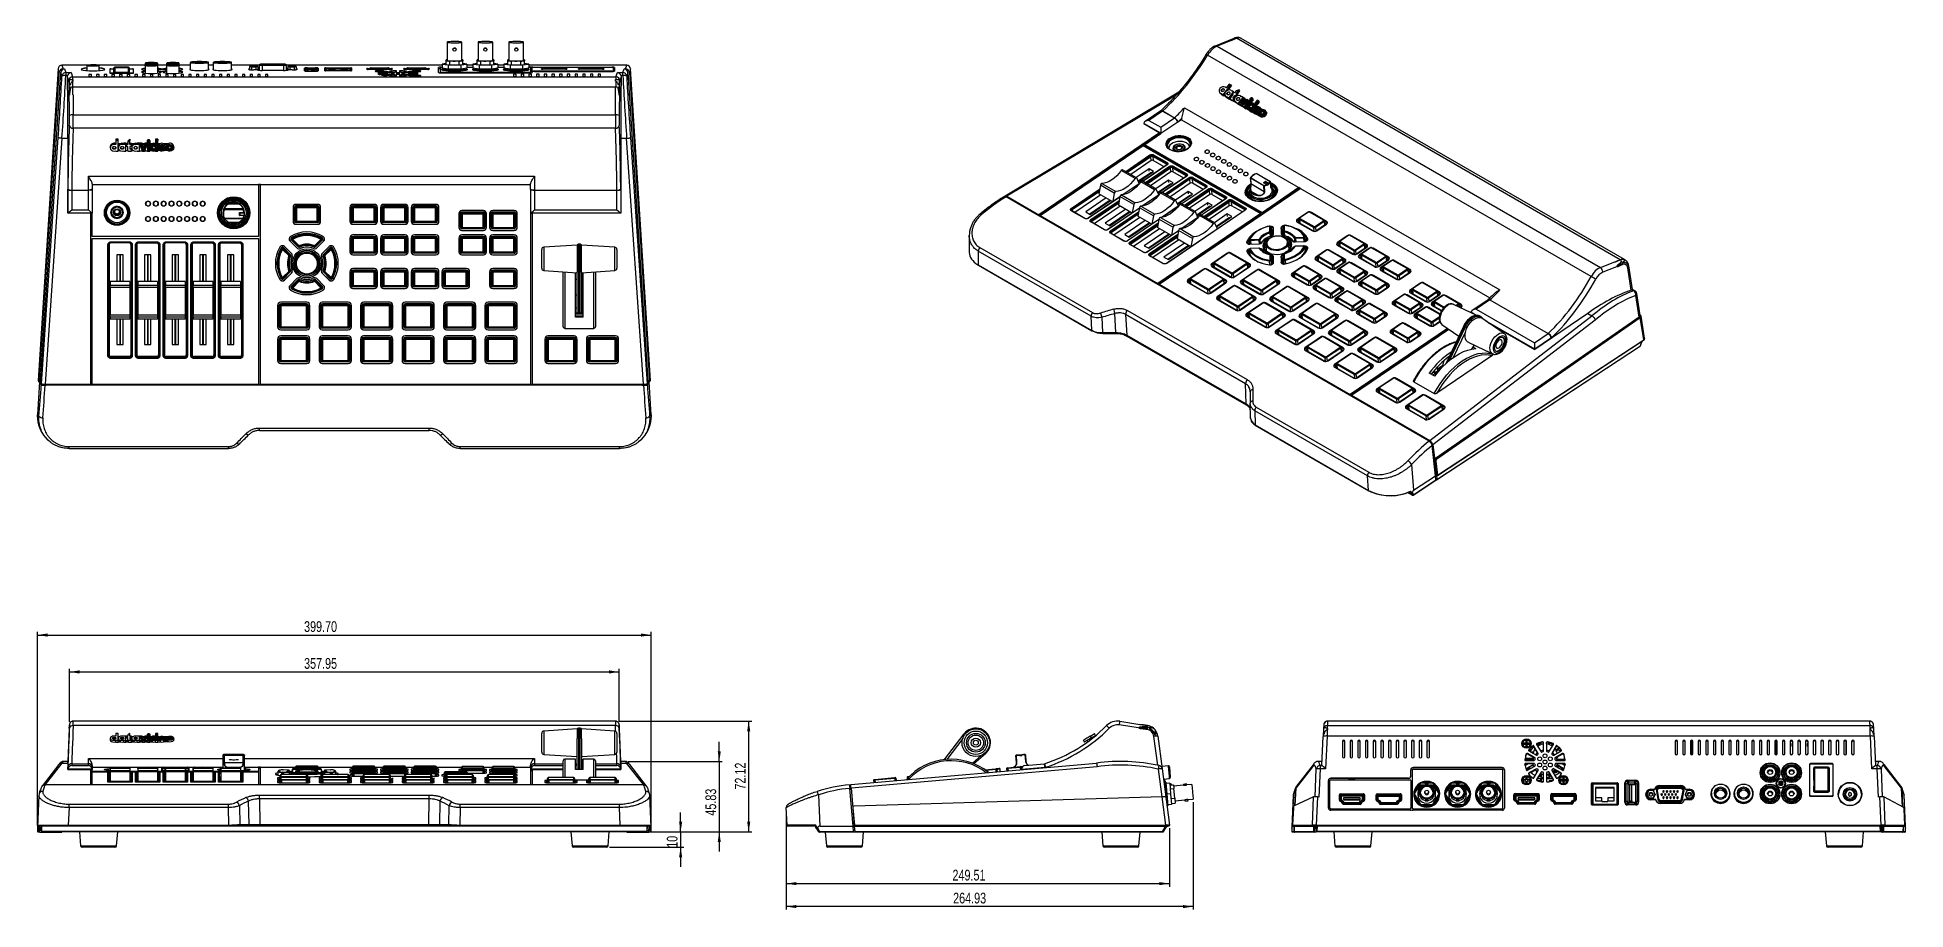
# Model space of a CAD drawing. Header units: millimetres. Extents: x 102 to 710, y 145 to 429.
import ezdxf

# ---------------------------------------------------------------- set-up
doc = ezdxf.new("R2010")
doc.units = ezdxf.units.MM
doc.layers.add('DIM', color=5, linetype='Continuous')
doc.styles.add('SLDTEXTSTYLE0', font='TXT', dxfattribs={"width": 0.75})
doc.dimstyles.new('SLDDIMSTYLE0', dxfattribs={"dimtxt": 3.5, "dimasz": 3.302, "dimexe": 0, "dimexo": 0.0625, "dimgap": 0.875, "dimtad": 1, "dimlfac": 2, "dimrnd": 1e-09, "dimzin": 4, "dimdsep": 46, "dimtxsty": 'SLDTEXTSTYLE0', "dimsah": 1, "dimcen": 0.09, "dimadec": 0, "dimazin": 1, "dimtfac": 1, "dimtofl": 0, "dimtmove": 0, "dimatfit": 3, "dimfxl": 1, "dimfrac": 2, "dimtolj": 1, "dimtzin": 12, "dimarcsym": 0})
doc.dimstyles.new('SLDDIMSTYLE1', dxfattribs={"dimtxt": 3.5, "dimasz": 3.302, "dimexe": 0, "dimexo": 0.0625, "dimgap": 0.875, "dimtad": 1, "dimlfac": 2, "dimrnd": 1e-09, "dimzin": 12, "dimdsep": 46, "dimtxsty": 'SLDTEXTSTYLE0', "dimsah": 1, "dimcen": 0.09, "dimadec": 0, "dimazin": 3, "dimtfac": 1, "dimtofl": 0, "dimtmove": 0, "dimatfit": 3, "dimfxl": 1, "dimfrac": 2, "dimtolj": 1, "dimtzin": 12, "dimarcsym": 0})
doc.dimstyles.new('SLDDIMSTYLE2', dxfattribs={"dimtxt": 3.5, "dimasz": 3.302, "dimexe": 0, "dimexo": 0.0625, "dimgap": 0.875, "dimtad": 1, "dimlfac": 2, "dimrnd": 1e-09, "dimzin": 12, "dimdsep": 46, "dimtxsty": 'SLDTEXTSTYLE0', "dimsah": 1, "dimcen": 0.09, "dimadec": 0, "dimazin": 3, "dimtfac": 1, "dimtmove": 0, "dimatfit": 0, "dimfxl": 1, "dimfrac": 2, "dimtolj": 1, "dimtzin": 12, "dimarcsym": 0})

msp = doc.modelspace()

# ---------------------------------------------------------------- blocks, each defined once
blk = doc.blocks.new('_D')
at = {"layer": 'DIM'}
for p, q in [((102.12, 172.94), (102.12, 235.75)), ((102.12, 234.75), (301.97, 234.75)), ((301.97, 172.94), (301.97, 235.75))]:
    blk.add_line(p, q, dxfattribs=at)
for points in [[(102.12, 234.75), (105.42, 234.24), (105.42, 235.26)], [(301.97, 234.75), (298.67, 235.25), (298.67, 234.24)]]:
    blk.add_solid(points, dxfattribs=at)
at = {"layer": 'DIM', "insert": (188.94, 239.26), "char_height": 3.5, "attachment_point": 1, "rotation": 359.99891, "style": 'SLDTEXTSTYLE0'}
blk.add_mtext('399.70', dxfattribs=at)
blk = doc.blocks.new('_D_1')
at = {"layer": 'DIM'}
for p, q in [((112.55, 206.51), (112.55, 223.75)), ((112.55, 222.75), (291.53, 222.75)), ((291.53, 206.51), (291.53, 223.75))]:
    blk.add_line(p, q, dxfattribs=at)
for points in [[(112.55, 222.75), (115.86, 222.24), (115.86, 223.26)], [(291.53, 222.75), (288.23, 223.26), (288.23, 222.24)]]:
    blk.add_solid(points, dxfattribs=at)
at = {"layer": 'DIM', "insert": (188.94, 227.26), "char_height": 3.5, "attachment_point": 1, "style": 'SLDTEXTSTYLE0'}
blk.add_mtext('357.95', dxfattribs=at)
blk = doc.blocks.new('_D_2')
at = {"layer": 'DIM'}
for p, q in [((311.53, 170.69), (311.53, 177.04)), ((301.59, 170.69), (312.53, 170.69)), ((311.53, 170.69), (311.53, 165.69)), ((288.39, 165.69), (312.53, 165.69)), ((311.53, 165.69), (311.53, 159.34))]:
    blk.add_line(p, q, dxfattribs=at)
for points in [[(311.53, 170.69), (312.04, 173.99), (311.02, 173.99)], [(311.53, 165.69), (311.02, 162.39), (312.04, 162.39)]]:
    blk.add_solid(points, dxfattribs=at)
at = {"layer": 'DIM', "insert": (307.02, 165.5), "char_height": 3.5, "attachment_point": 1, "rotation": 90, "style": 'SLDTEXTSTYLE0'}
blk.add_mtext('10', dxfattribs=at)
blk = doc.blocks.new('_D_3')
at = {"layer": 'DIM'}
for p, q in [((291.28, 206.75), (334.69, 206.75)), ((333.69, 170.69), (333.69, 206.75)), ((301.59, 170.69), (334.69, 170.69))]:
    blk.add_line(p, q, dxfattribs=at)
for points in [[(333.69, 206.75), (333.18, 203.45), (334.2, 203.45)], [(333.69, 170.69), (334.2, 173.99), (333.18, 173.99)]]:
    blk.add_solid(points, dxfattribs=at)
at = {"layer": 'DIM', "insert": (329.18, 184.45), "char_height": 3.5, "attachment_point": 1, "rotation": 90, "style": 'SLDTEXTSTYLE0'}
blk.add_mtext('72.12', dxfattribs=at)
blk = doc.blocks.new('_D_4')
at = {"layer": 'DIM'}
for p, q in [((324.1, 193.6), (324.1, 199.95)), ((294.44, 193.6), (325.1, 193.6)), ((324.1, 193.6), (324.1, 170.69)), ((301.59, 170.69), (325.1, 170.69)), ((324.1, 170.69), (324.1, 164.34))]:
    blk.add_line(p, q, dxfattribs=at)
for points in [[(324.1, 193.6), (324.61, 196.91), (323.6, 196.91)], [(324.1, 170.69), (323.6, 167.39), (324.61, 167.39)]]:
    blk.add_solid(points, dxfattribs=at)
at = {"layer": 'DIM', "insert": (319.59, 175.97), "char_height": 3.5, "attachment_point": 1, "rotation": 90, "style": 'SLDTEXTSTYLE0'}
blk.add_mtext('45.83', dxfattribs=at)
blk = doc.blocks.new('_D_5')
at = {"layer": 'DIM'}
for p, q in [((345.92, 177.59), (345.92, 152.85)), ((470.67, 171.87), (470.67, 152.85)), ((345.92, 153.85), (470.67, 153.85))]:
    blk.add_line(p, q, dxfattribs=at)
for points in [[(345.92, 153.85), (349.22, 153.34), (349.22, 154.36)], [(470.67, 153.85), (467.37, 154.36), (467.37, 153.34)]]:
    blk.add_solid(points, dxfattribs=at)
at = {"layer": 'DIM', "insert": (400.03, 158.36), "char_height": 3.5, "attachment_point": 1, "style": 'SLDTEXTSTYLE0'}
blk.add_mtext('249.51', dxfattribs=at)
blk = doc.blocks.new('_D_6')
at = {"layer": 'DIM'}
for p, q in [((345.92, 177.59), (345.92, 145.38)), ((478.38, 180.34), (478.38, 145.38)), ((478.38, 146.38), (345.92, 146.38))]:
    blk.add_line(p, q, dxfattribs=at)
for points in [[(345.92, 146.38), (349.22, 145.87), (349.22, 146.89)], [(478.38, 146.38), (475.08, 146.89), (475.08, 145.87)]]:
    blk.add_solid(points, dxfattribs=at)
at = {"layer": 'DIM', "insert": (400.24, 150.89), "char_height": 3.5, "attachment_point": 1, "style": 'SLDTEXTSTYLE0'}
blk.add_mtext('264.93', dxfattribs=at)

# ---------------------------------------------------------------- dimensions: what is measured, and where the dimension line sits
at = {"layer": 'DIM'}
for base, p1, p2, angle, dimstyle, picture, middle in [((301.9688, 234.7451), (102.1164, 171.9448), (301.9676, 171.9411), 359.9989149, 'SLDDIMSTYLE0', '_D', (196.0493, 234.7471)), ((333.6903, 206.7471), (300.585, 170.6895), (290.2771, 206.7471), 90, 'SLDDIMSTYLE1', '_D_3', (333.6903, 190.2732)), ((324.1032, 170.6895), (293.4361, 193.6045), (300.585, 170.6895), 90, 'SLDDIMSTYLE2', '_D_4', (324.1032, 181.7905)), ((311.5297, 165.6895), (300.585, 170.6895), (287.388, 165.6895), 90, 'SLDDIMSTYLE2', '_D_2', (311.5297, 168.0839))]:
    dim = msp.add_linear_dim(base=base, p1=p1, p2=p2, angle=angle, dimstyle=dimstyle, dxfattribs=at)
    dim.commit()
    dim.dimension.update_dxf_attribs({"geometry": picture, "text_midpoint": middle, "dimtype": 160})
for base, p1, p2, picture, middle in [((291.53, 222.7471), (112.554, 205.5075), (291.53, 205.5075), '_D_1', (196.0493, 222.7471)), ((345.9153, 146.3815), (478.3784, 181.3383), (345.9153, 178.5923), '_D_6', (407.3501, 146.3815)), ((470.6683, 153.8512), (345.9153, 178.5923), (470.6683, 172.8722), '_D_5', (407.1422, 153.8512))]:
    dim = msp.add_linear_dim(base=base, p1=p1, p2=p2, dimstyle='SLDDIMSTYLE1', dxfattribs=at)
    dim.commit()
    dim.dimension.update_dxf_attribs({"geometry": picture, "text_midpoint": middle, "dimtype": 160})

# ---------------------------------------------------------------- linework, layer by layer
at = {"color": 7, "linetype": 'Continuous', "lineweight": 25}
for p, q in [((235.517, 427.7306), (235.517, 421.8032)), ((240.317, 421.8032), (240.317, 427.7306)), ((245.567, 427.7306), (245.567, 421.8032)), ((250.367, 421.8032), (250.367, 427.7306)), ((255.617, 427.7306), (255.617, 421.8032)), ((260.417, 421.8032), (260.417, 427.7306)), ((491.6503, 428.9749), (485.5504, 426.4779)), ((490.7338, 428.2804), (486.1588, 426.4077)), ((486.1588, 426.4077), (610.9479, 354.3685)), ((490.7154, 428.291), (492.4625, 428.988)), ((490.7154, 428.291), (490.7338, 428.2804)), ((490.7154, 428.2908), (490.7154, 428.291)), ((491.8541, 429.0583), (491.7334, 429.0089)), ((492.34, 429.1809), (492.34, 429.1809)), ((617.3856, 356.8715), (492.4625, 428.988)), ((493.5705, 429.1694), (493.4605, 429.2098)), ((493.8337, 429.0727), (493.5186, 429.1649)), ((494.0245, 428.9598), (493.8699, 429.0541)), ((493.8699, 429.0541), (493.87, 429.0536)), ((494.0623, 428.9565), (493.8954, 429.0235)), ((618.805, 356.9444), (494.0307, 428.9751)), ((118.4632, 420.2318), (110.1114, 420.2318)), ((110.1114, 420.2318), (110.1114, 420.2296)), ((110.1114, 420.2296), (110.4887, 419.0213)), ((118.2688, 420.1573), (118.2688, 418.4664)), ((137.1688, 420.2318), (122.0244, 420.2318)), ((122.2188, 418.4664), (122.2188, 420.1573)), ((137.1688, 420.703), (137.1688, 420.0929)), ((137.1688, 420.0929), (137.1688, 417.6578)), ((141.3188, 420.0929), (141.3188, 420.703)), ((144.1688, 420.2318), (141.3188, 420.2318)), ((141.3188, 417.6578), (141.3188, 420.0929)), ((144.1688, 420.703), (144.1688, 420.0929)), ((144.1688, 420.0929), (144.1688, 417.6578)), ((148.3188, 420.0929), (148.3188, 420.703)), ((151.8938, 420.2318), (148.3188, 420.2318)), ((148.3188, 417.6578), (148.3188, 420.0929)), ((151.8938, 421.1448), (151.8938, 418.7498)), ((157.8438, 418.7498), (157.8438, 421.1448)), ((159.3938, 420.2318), (157.8438, 420.2318)), ((159.3938, 421.1448), (159.3938, 418.7498)), ((165.3438, 418.7498), (165.3438, 421.1448)), ((174.3095, 420.2318), (165.3438, 420.2318)), ((171.852, 419.9244), (171.1645, 419.8206)), ((171.1645, 419.8206), (171.852, 419.7168)), ((171.1645, 419.8206), (171.1645, 418.7015)), ((173.227, 419.9244), (171.852, 419.9244)), ((171.852, 419.7168), (171.852, 418.6206)), ((171.852, 419.7168), (173.227, 419.7168)), ((173.9145, 419.8206), (173.227, 419.9244)), ((173.227, 419.7168), (173.9145, 419.8206)), ((173.227, 419.7168), (173.227, 418.6916)), ((173.9145, 419.8206), (173.9145, 418.6296)), ((174.3095, 420.3029), (174.3095, 418.5712)), ((174.792, 420.549), (174.3247, 420.318)), ((175.0382, 420.5452), (174.5709, 420.3142)), ((175.3095, 420.2375), (182.2695, 420.2375)), ((175.3095, 420.2157), (182.2695, 420.2157)), ((181.8023, 420.621), (175.7768, 420.621)), ((181.8023, 420.5992), (175.7768, 420.5992)), ((176.1995, 420.405), (176.1995, 420.2375)), ((176.5495, 420.2375), (176.5495, 420.405)), ((176.772, 420.3187), (176.772, 420.2375)), ((177.122, 420.2375), (177.122, 420.3187)), ((177.3445, 420.405), (177.3445, 420.2375)), ((177.6945, 420.2375), (177.6945, 420.405)), ((177.917, 420.3187), (177.917, 420.2375)), ((178.267, 420.2375), (178.267, 420.3187)), ((178.4895, 420.405), (178.4895, 420.2375)), ((178.8395, 420.2375), (178.8395, 420.405)), ((179.062, 420.3187), (179.062, 420.2375)), ((179.412, 420.2375), (179.412, 420.3187)), ((179.6345, 420.405), (179.6345, 420.2375)), ((179.9845, 420.2375), (179.9845, 420.405)), ((180.207, 420.3187), (180.207, 420.2375)), ((180.557, 420.2375), (180.557, 420.3187)), ((180.7795, 420.405), (180.7795, 420.2375)), ((181.1295, 420.2375), (181.1295, 420.405)), ((181.352, 420.3187), (181.352, 420.2375)), ((181.702, 420.2375), (181.702, 420.3187)), ((183.0081, 420.3142), (182.5409, 420.5452)), ((183.2543, 420.318), (182.7871, 420.549)), ((183.2695, 418.5712), (183.2695, 420.3029)), ((233.8756, 420.2318), (183.2695, 420.2318)), ((184.352, 419.9244), (183.6645, 419.8206)), ((183.6645, 419.8206), (184.352, 419.7168)), ((183.6645, 419.8206), (183.6645, 418.6296)), ((185.727, 419.9244), (184.352, 419.9244)), ((184.352, 419.7168), (184.352, 418.6916)), ((184.352, 419.7168), (185.727, 419.7168)), ((186.4145, 419.8206), (185.727, 419.9244)), ((185.727, 419.7168), (186.4145, 419.8206)), ((185.727, 419.7168), (185.727, 418.7094)), ((186.4145, 419.8206), (186.4145, 418.78)), ((235.192, 420.8065), (233.8756, 420.6078)), ((233.8756, 420.6078), (235.8963, 420.3027)), ((233.8756, 420.6078), (233.8756, 419.3625)), ((235.517, 421.981), (235.192, 421.9409)), ((235.192, 421.6655), (235.192, 421.9409)), ((235.192, 420.4701), (235.192, 421.6655)), ((235.8963, 420.3027), (239.9378, 420.3027)), ((235.8963, 420.3027), (235.8963, 419.0575)), ((236.3808, 420.3681), (236.3808, 421.5635)), ((239.4533, 421.5635), (236.3808, 421.5635)), ((237.417, 425.3343), (237.417, 425.2993)), ((238.417, 425.2993), (238.417, 425.3342)), ((239.4533, 420.3681), (239.4533, 421.5635)), ((239.9378, 420.3027), (241.9585, 420.6078)), ((239.9378, 420.3027), (239.9378, 419.0575)), ((240.642, 421.9409), (240.317, 421.981)), ((240.642, 421.9409), (240.642, 421.6655)), ((240.642, 420.4701), (240.642, 421.6655)), ((241.9585, 420.6078), (240.642, 420.8065)), ((241.9585, 420.6078), (241.9585, 419.3625)), ((243.9256, 420.2318), (241.9585, 420.2318)), ((245.242, 420.8065), (243.9256, 420.6078)), ((243.9256, 420.6078), (245.9463, 420.3027)), ((243.9256, 420.6078), (243.9256, 419.3625)), ((245.567, 421.981), (245.242, 421.9409)), ((245.242, 421.6655), (245.242, 421.9409)), ((245.242, 420.4701), (245.242, 421.6655)), ((245.9463, 420.3027), (249.9878, 420.3027)), ((245.9463, 420.3027), (245.9463, 419.0575)), ((246.4308, 420.3681), (246.4308, 421.5635)), ((249.5033, 421.5635), (246.4308, 421.5635)), ((247.467, 425.3343), (247.467, 425.2993)), ((248.467, 425.2993), (248.467, 425.3342)), ((249.5033, 420.3681), (249.5033, 421.5635)), ((249.9878, 420.3027), (252.0085, 420.6078)), ((249.9878, 420.3027), (249.9878, 419.0575)), ((250.692, 421.9409), (250.367, 421.981)), ((250.692, 421.9409), (250.692, 421.6655)), ((250.692, 420.4701), (250.692, 421.6655)), ((252.0085, 420.6078), (250.692, 420.8065)), ((252.0085, 420.6078), (252.0085, 419.3625)), ((253.9756, 420.2318), (252.0085, 420.2318)), ((255.292, 420.8065), (253.9756, 420.6078)), ((253.9756, 420.6078), (255.9963, 420.3027)), ((253.9756, 420.6078), (253.9756, 419.3625)), ((255.617, 421.981), (255.292, 421.9409)), ((255.292, 421.6655), (255.292, 421.9409)), ((255.292, 420.4701), (255.292, 421.6655)), ((255.9963, 420.3027), (255.9963, 419.0575)), ((255.9963, 420.3027), (260.0378, 420.3027)), ((256.4808, 420.3681), (256.4808, 421.5635)), ((259.5533, 421.5635), (256.4808, 421.5635)), ((257.517, 425.3343), (257.517, 425.2993)), ((258.517, 425.2993), (258.517, 425.3342)), ((259.5533, 420.3681), (259.5533, 421.5635)), ((260.0378, 420.3027), (262.0585, 420.6078)), ((260.0378, 420.3027), (260.0378, 419.0575)), ((260.742, 421.9409), (260.417, 421.981)), ((260.742, 421.9409), (260.742, 421.6655)), ((260.742, 420.4701), (260.742, 421.6655)), ((262.0585, 420.6078), (260.742, 420.8065)), ((262.0585, 420.6078), (262.0585, 419.3625)), ((293.9727, 420.2318), (262.0585, 420.2318)), ((293.5954, 419.0213), (293.9727, 420.2296)), ((293.9727, 420.2318), (293.9727, 420.2296)), ((607.921, 351.432), (483.0837, 423.4991)), ((108.8685, 419.0592), (102.394, 317.6442)), ((108.8688, 419.0592), (102.3943, 317.6431)), ((102.6805, 317.6656), (109.2475, 417.8463)), ((103.1789, 317.6337), (109.7482, 417.8493)), ((108.8685, 419.0592), (108.8688, 419.0592)), ((109.2475, 417.8463), (108.8688, 419.0592)), ((110.1214, 416.6541), (109.7482, 417.8493)), ((110.4887, 419.0213), (110.9894, 419.0243)), ((110.9894, 419.0243), (111.3673, 417.8139)), ((111.3673, 417.8139), (113.1283, 417.8139)), ((111.3673, 417.8139), (111.3673, 416.8357)), ((112.0007, 416.8357), (111.3673, 416.8357)), ((112.3479, 415.1684), (111.9349, 416.4041)), ((113.1283, 417.8139), (113.5967, 416.4125)), ((113.5967, 416.4125), (290.4874, 416.4125)), ((113.6585, 415.5566), (113.708, 415.5566)), ((113.708, 415.0476), (113.708, 415.5566)), ((118.892, 417.1653), (118.892, 416.6432)), ((119.692, 416.6432), (119.692, 417.1653)), ((121.392, 417.1653), (121.392, 416.6432)), ((122.192, 416.6432), (122.192, 417.1653)), ((123.892, 417.1653), (123.892, 416.6432)), ((124.692, 416.6432), (124.692, 417.1653)), ((125.7045, 418.9577), (125.7045, 417.6264)), ((125.792, 417.7113), (125.792, 419.0231)), ((125.792, 417.6016), (125.792, 417.7113)), ((125.9545, 417.5937), (133.1295, 417.5937)), ((126.042, 419.0557), (127.042, 419.0557)), ((133.042, 417.6786), (126.042, 417.6786)), ((126.392, 417.1653), (126.392, 416.6432)), ((127.042, 417.8777), (127.042, 419.3582)), ((127.192, 416.6432), (127.192, 417.1653)), ((131.792, 419.6082), (127.292, 419.6082)), ((131.792, 419.3255), (127.292, 419.3255)), ((127.292, 419.3255), (127.292, 417.8451)), ((131.792, 417.8451), (127.292, 417.8451)), ((128.892, 417.1653), (128.892, 416.6432)), ((129.692, 416.6432), (129.692, 417.1653)), ((131.392, 417.1653), (131.392, 416.6432)), ((131.792, 417.8451), (131.792, 419.3255)), ((132.042, 419.3582), (132.042, 417.8777)), ((132.042, 419.0557), (133.042, 419.0557)), ((132.192, 416.6432), (132.192, 417.1653)), ((133.292, 419.0231), (133.292, 417.7113)), ((133.292, 417.7113), (133.292, 417.6016)), ((133.3795, 417.6264), (133.3795, 418.9577)), ((133.892, 417.1653), (133.892, 416.6432)), ((134.692, 416.6432), (134.692, 417.1653)), ((137.1688, 419.0656), (136.2953, 419.0656)), ((136.392, 417.1653), (136.392, 416.6432)), ((137.1688, 418.2885), (136.7843, 418.2529)), ((137.1688, 417.6784), (137.0634, 417.6699)), ((137.192, 416.6432), (137.192, 417.1653)), ((138.892, 417.1653), (138.892, 416.6432)), ((139.692, 416.6432), (139.692, 417.1653)), ((141.4242, 417.6699), (141.3188, 417.6784)), ((141.392, 417.1653), (141.392, 416.6432)), ((142.1166, 418.8963), (142.0284, 418.8944)), ((142.058, 418.8333), (142.1388, 418.8504)), ((142.1166, 418.8963), (142.2801, 418.8831)), ((142.2891, 418.8647), (142.1388, 418.8504)), ((142.192, 416.6432), (142.192, 417.1653)), ((142.3421, 418.813), (142.3287, 418.8737)), ((142.3639, 418.9262), (142.4549, 418.9283)), ((142.4038, 418.8062), (142.3639, 418.9262)), ((142.6184, 418.9152), (142.4549, 418.9283)), ((142.5069, 418.8209), (142.6572, 418.8352)), ((142.9807, 418.9303), (142.8304, 418.916)), ((142.8692, 418.836), (143.0327, 418.8229)), ((142.9807, 418.9303), (143.0645, 418.9288)), ((143.1237, 418.8067), (143.0327, 418.8229)), ((143.0347, 418.8225), (143.0645, 418.9288)), ((143.159, 418.8781), (143.1438, 418.8093)), ((143.1985, 418.8865), (143.3488, 418.9008)), ((143.371, 418.855), (143.2075, 418.8681)), ((143.4295, 418.8995), (143.3488, 418.9008)), ((143.371, 418.855), (143.4591, 418.8385)), ((143.892, 417.1653), (143.892, 416.6432)), ((144.1688, 417.6784), (144.0634, 417.6699)), ((144.692, 416.6432), (144.692, 417.1653)), ((146.392, 417.1653), (146.392, 416.6432)), ((147.192, 416.6432), (147.192, 417.1653)), ((148.4242, 417.6699), (148.3188, 417.6784)), ((148.892, 417.1653), (148.892, 416.6432)), ((149.692, 416.6432), (149.692, 417.1653)), ((151.392, 417.1653), (151.392, 416.6432)), ((152.192, 416.6432), (152.192, 417.1653)), ((153.892, 417.1653), (153.892, 416.6432)), ((154.692, 416.6432), (154.692, 417.1653)), ((156.392, 417.1653), (156.392, 416.6432)), ((157.192, 416.6432), (157.192, 417.1653)), ((158.892, 417.1653), (158.892, 416.6432)), ((159.692, 416.6432), (159.692, 417.1653)), ((161.392, 417.1653), (161.392, 416.6432)), ((162.192, 416.6432), (162.192, 417.1653)), ((163.892, 417.1653), (163.892, 416.6432)), ((164.692, 416.6432), (164.692, 417.1653)), ((166.392, 417.1653), (166.392, 416.6432)), ((167.192, 416.6432), (167.192, 417.1653)), ((168.892, 417.1653), (168.892, 416.6432)), ((169.692, 416.6432), (169.692, 417.1653)), ((171.392, 417.1653), (171.392, 416.6432)), ((172.192, 416.6432), (172.192, 417.1653)), ((173.7283, 418.6916), (172.5395, 418.6916)), ((173.7283, 418.6907), (172.5395, 418.6907)), ((173.892, 417.1653), (173.892, 416.6432)), ((174.0659, 419.1415), (174.0659, 419.0336)), ((174.692, 416.6432), (174.692, 417.1653)), ((182.2895, 418.5283), (175.2895, 418.5283)), ((175.2895, 418.5274), (175.2895, 418.5283)), ((182.2895, 418.5274), (175.2895, 418.5274)), ((176.392, 417.1653), (176.392, 416.6432)), ((177.192, 416.6432), (177.192, 417.1653)), ((183.5131, 419.0336), (183.5131, 419.1415)), ((185.0395, 418.6916), (183.8508, 418.6916)), ((185.0395, 418.6907), (183.8508, 418.6907)), ((185.0395, 418.6916), (185.0395, 418.6907)), ((189.042, 418.4197), (189.042, 419.2459)), ((189.142, 419.1468), (189.142, 418.3662)), ((189.392, 418.8339), (189.392, 418.3851)), ((189.392, 418.3274), (189.392, 418.3851)), ((189.842, 418.8557), (189.642, 418.8557)), ((189.642, 418.3633), (189.842, 418.3633)), ((189.842, 418.8688), (189.842, 418.8557)), ((189.842, 418.3633), (189.842, 418.3502)), ((189.842, 418.3042), (189.842, 418.3502)), ((189.93, 419.3619), (192.6541, 419.3619)), ((189.93, 419.3619), (189.93, 419.2541)), ((192.6541, 419.2541), (189.93, 419.2541)), ((192.6541, 418.3045), (189.93, 418.3045)), ((189.93, 418.3045), (189.93, 418.3037)), ((192.6541, 418.3037), (189.93, 418.3037)), ((189.992, 418.8601), (189.992, 418.3589)), ((190.292, 418.8949), (190.142, 418.8949)), ((190.142, 418.324), (190.292, 418.324)), ((192.342, 418.8818), (190.242, 418.8818)), ((190.242, 418.3371), (192.342, 418.3371)), ((190.292, 418.9102), (190.292, 418.8949)), ((190.292, 418.324), (190.292, 418.3088)), ((190.292, 418.3045), (190.292, 418.3088)), ((192.042, 418.932), (190.542, 418.932)), ((192.042, 418.4896), (191.292, 418.4896)), ((191.292, 418.4896), (191.292, 418.3371)), ((192.042, 418.3371), (192.042, 418.4896)), ((192.292, 418.8949), (192.292, 418.9102)), ((192.442, 418.8949), (192.292, 418.8949)), ((192.292, 418.324), (192.442, 418.324)), ((192.292, 418.3088), (192.292, 418.324)), ((192.292, 418.3088), (192.292, 418.3045)), ((192.592, 418.3589), (192.592, 418.8601)), ((192.6541, 419.3619), (192.6541, 419.2541)), ((192.6541, 418.3045), (192.6541, 418.3037)), ((192.742, 418.8557), (192.742, 418.8688)), ((192.942, 418.8557), (192.742, 418.8557)), ((192.742, 418.3633), (192.942, 418.3633)), ((192.742, 418.3502), (192.742, 418.3633)), ((192.742, 418.3502), (192.742, 418.3042)), ((193.192, 418.3851), (193.192, 418.8339)), ((193.192, 418.3851), (193.192, 418.3274)), ((193.442, 418.3662), (193.442, 419.1468)), ((193.542, 419.2459), (193.542, 418.4197)), ((195.747, 418.4392), (195.747, 419.344)), ((195.847, 419.2448), (195.847, 418.4181)), ((195.947, 419.3701), (204.137, 419.3701)), ((195.947, 419.2623), (195.947, 419.3701)), ((204.137, 419.2623), (195.947, 419.2623)), ((204.137, 418.4139), (195.947, 418.4139)), ((204.137, 418.4131), (195.947, 418.4131)), ((196.097, 418.4139), (196.097, 418.9684)), ((203.987, 418.9684), (196.097, 418.9684)), ((199.042, 418.8769), (197.0545, 418.8769)), ((197.0545, 418.8769), (197.0545, 418.4977)), ((199.042, 418.8719), (197.0545, 418.8719)), ((197.0545, 418.7847), (199.042, 418.7847)), ((197.0545, 418.4977), (203.0295, 418.4977)), ((201.042, 418.8899), (199.042, 418.8899)), ((199.042, 418.8899), (199.042, 418.8769)), ((199.042, 418.8719), (199.042, 418.8769)), ((199.042, 418.7847), (199.042, 418.8719)), ((199.042, 418.4977), (199.042, 418.7847)), ((201.042, 418.8769), (201.042, 418.8899)), ((203.0295, 418.8769), (201.042, 418.8769)), ((201.042, 418.8719), (201.042, 418.8769)), ((203.0295, 418.8719), (201.042, 418.8719)), ((201.042, 418.8719), (201.042, 418.7847)), ((201.042, 418.7847), (203.0295, 418.7847)), ((201.042, 418.4977), (201.042, 418.7847)), ((203.0295, 418.4977), (203.0295, 418.8769)), ((203.987, 418.4139), (203.987, 418.9684)), ((204.137, 419.2623), (204.137, 419.3701)), ((204.137, 418.4131), (204.137, 418.4139)), ((204.237, 418.4179), (204.237, 419.2448)), ((204.337, 419.344), (204.337, 418.4392)), ((209.417, 418.923), (209.417, 419.1508)), ((209.517, 419.0516), (209.517, 418.8934)), ((209.595, 419.1906), (210.2123, 419.2361)), ((210.2614, 419.1294), (209.6441, 419.0838)), ((217.267, 418.8781), (209.767, 418.8781)), ((209.767, 418.8781), (209.767, 418.8773)), ((217.267, 418.8773), (209.767, 418.8773)), ((210.2726, 419.2444), (210.5042, 419.3047)), ((210.5936, 419.2016), (210.362, 419.1413)), ((210.817, 418.916), (210.5996, 418.8781)), ((210.817, 419.3299), (216.217, 419.3299)), ((210.817, 419.3299), (210.817, 419.222)), ((216.217, 419.222), (210.817, 419.222)), ((216.217, 418.916), (210.817, 418.916)), ((210.9715, 418.8942), (210.8791, 418.8781)), ((216.0625, 418.8942), (210.9715, 418.8942)), ((210.9715, 418.8942), (210.9715, 418.8781)), ((212.267, 418.3043), (212.267, 418.1961)), ((213.217, 418.3304), (212.517, 418.3304)), ((212.517, 418.3304), (212.517, 418.2782)), ((212.6819, 418.2782), (212.517, 418.3304)), ((212.517, 418.2782), (213.217, 418.2782)), ((213.1863, 417.5858), (215.9705, 417.5858)), ((215.9705, 417.4551), (213.1863, 417.4551)), ((213.317, 418.4349), (213.317, 418.3435)), ((213.717, 418.4349), (213.317, 418.4349)), ((213.441, 418.1738), (213.317, 418.4349)), ((213.317, 418.2652), (213.317, 418.1738)), ((213.317, 418.1738), (213.717, 418.1738)), ((213.5931, 418.1738), (213.717, 418.4349)), ((213.717, 418.3435), (213.717, 418.4349)), ((213.717, 418.1738), (213.717, 418.2652)), ((216.1956, 417.6955), (213.7845, 417.8774)), ((213.7845, 417.1635), (216.1956, 417.3453)), ((214.517, 418.3304), (213.817, 418.3304)), ((213.817, 418.2782), (214.517, 418.2782)), ((214.2845, 417.9906), (216.6956, 417.8087)), ((216.6956, 417.2322), (214.2845, 417.0503)), ((214.3522, 418.2782), (214.517, 418.3304)), ((214.517, 418.2782), (214.517, 418.3304)), ((214.767, 418.1961), (214.767, 418.3043)), ((217.2688, 417.8832), (215.9167, 418.2031)), ((215.9187, 416.8368), (217.3107, 417.1518)), ((216.155, 418.8781), (216.0625, 418.8942)), ((216.0625, 418.8942), (216.0625, 418.8781)), ((216.217, 419.3299), (216.217, 419.222)), ((216.4345, 418.8781), (216.217, 418.916)), ((216.6721, 419.1413), (216.4405, 419.2016)), ((216.5298, 419.3047), (216.7615, 419.2444)), ((217.3899, 419.0838), (216.7726, 419.1294)), ((216.7847, 418.2694), (218.1768, 417.9544)), ((218.2364, 417.0847), (216.792, 416.7717)), ((216.8218, 419.2361), (217.4391, 419.1906)), ((217.517, 418.8932), (217.517, 419.0516)), ((217.617, 419.1508), (217.617, 418.923)), ((219.017, 417.9838), (219.017, 418.3476)), ((219.017, 416.6933), (219.017, 417.0571)), ((220.017, 418.3476), (220.017, 417.9838)), ((220.017, 417.0571), (220.017, 416.6933)), ((220.7977, 417.9562), (222.2421, 418.2691)), ((222.2421, 416.7717), (220.7977, 417.0847)), ((221.417, 418.923), (221.417, 419.1508)), ((221.517, 419.0516), (221.517, 418.8934)), ((221.595, 419.1906), (222.2123, 419.2361)), ((222.2614, 419.1294), (221.6441, 419.0838)), ((223.1154, 418.2041), (221.7233, 417.8891)), ((221.7653, 417.1577), (223.1174, 416.8378)), ((229.267, 418.8781), (221.767, 418.8781)), ((229.267, 418.8773), (221.767, 418.8773)), ((222.2726, 419.2444), (222.5042, 419.3047)), ((222.3385, 417.8087), (224.7496, 417.9906)), ((224.7496, 417.0503), (222.3385, 417.2322)), ((222.5936, 419.2016), (222.362, 419.1413)), ((222.9715, 418.916), (222.3893, 418.8781)), ((222.817, 418.916), (222.5996, 418.8781)), ((223.0545, 418.8942), (222.807, 418.8781)), ((222.817, 419.3299), (228.217, 419.3299)), ((222.817, 419.222), (222.817, 419.3299)), ((228.217, 419.222), (222.817, 419.222)), ((228.217, 418.916), (222.817, 418.916)), ((225.2496, 417.8774), (222.8385, 417.6955)), ((222.8385, 417.3453), (225.2496, 417.1635)), ((222.9715, 418.8942), (222.8791, 418.8781)), ((228.0626, 418.916), (222.9715, 418.916)), ((228.0625, 418.8942), (222.9715, 418.8942)), ((223.0459, 417.5934), (225.8424, 417.5865)), ((227.9795, 418.8942), (223.0545, 418.8942)), ((223.0545, 418.8781), (223.0545, 418.8942)), ((225.8478, 417.4551), (223.0636, 417.4551)), ((224.267, 418.3043), (224.267, 418.2617)), ((224.267, 416.7365), (224.267, 416.6283)), ((225.217, 418.3304), (224.517, 418.3304)), ((224.517, 418.3304), (224.517, 418.2782)), ((224.6819, 418.2782), (224.517, 418.3304)), ((224.517, 418.2782), (225.217, 418.2782)), ((225.217, 416.7626), (224.517, 416.7626)), ((224.517, 416.7626), (224.517, 416.7104)), ((224.6819, 416.7104), (224.517, 416.7626)), ((224.517, 416.7104), (225.217, 416.7104)), ((225.317, 418.4349), (225.317, 418.3435)), ((225.717, 418.4349), (225.317, 418.4349)), ((225.3787, 418.305), (225.317, 418.4349)), ((225.317, 418.2652), (225.317, 418.1738)), ((225.317, 418.1738), (225.717, 418.1738)), ((225.317, 416.8671), (225.317, 416.7757)), ((225.717, 416.8671), (225.317, 416.8671)), ((225.441, 416.606), (225.317, 416.8671)), ((225.317, 416.6974), (225.317, 416.606)), ((225.317, 416.606), (225.717, 416.606)), ((225.5931, 416.606), (225.717, 416.8671)), ((225.6554, 418.305), (225.717, 418.4349)), ((225.717, 418.3435), (225.717, 418.4349)), ((225.717, 418.1738), (225.717, 418.2652)), ((225.717, 416.7757), (225.717, 416.8671)), ((225.717, 416.606), (225.717, 416.6974)), ((226.517, 418.3304), (225.817, 418.3304)), ((225.817, 418.2782), (226.517, 418.2782)), ((226.517, 416.7626), (225.817, 416.7626)), ((225.817, 416.7104), (226.517, 416.7104)), ((226.3522, 418.2782), (226.517, 418.3304)), ((226.3522, 416.7104), (226.517, 416.7626)), ((226.517, 418.2782), (226.517, 418.3304)), ((226.517, 416.7104), (226.517, 416.7626)), ((226.767, 418.2617), (226.767, 418.3043)), ((226.767, 416.6283), (226.767, 416.7365)), ((228.2271, 418.8781), (227.9795, 418.8942)), ((227.9795, 418.8781), (227.9795, 418.8942)), ((228.155, 418.8781), (228.0625, 418.8942)), ((228.6448, 418.8781), (228.0626, 418.916)), ((228.217, 419.222), (228.217, 419.3299)), ((228.4345, 418.8781), (228.217, 418.916)), ((228.6721, 419.1413), (228.4405, 419.2016)), ((228.5298, 419.3047), (228.7615, 419.2444)), ((229.3899, 419.0838), (228.7726, 419.1294)), ((228.8218, 419.2361), (229.4391, 419.1906)), ((229.517, 418.8932), (229.517, 419.0516)), ((229.617, 419.1508), (229.617, 418.923)), ((232.717, 417.8595), (232.717, 419.4955)), ((233.217, 419.4926), (233.217, 417.8624)), ((233.217, 417.8624), (233.217, 417.7671)), ((233.467, 419.5935), (233.8756, 419.5935)), ((233.8756, 419.5252), (233.467, 419.5252)), ((262.467, 417.8297), (233.467, 417.8297)), ((233.467, 417.7615), (262.467, 417.7615)), ((233.8756, 419.3625), (235.8963, 419.0575)), ((234.042, 419.3374), (234.042, 419.0139)), ((235.117, 418.7804), (235.117, 418.5054)), ((235.117, 418.5054), (235.3069, 418.4679)), ((235.192, 418.4895), (235.192, 418.7738)), ((235.8963, 419.0575), (239.9378, 419.0575)), ((236.3808, 418.3886), (236.3808, 418.7038)), ((239.4533, 418.3886), (239.4533, 418.7038)), ((239.9378, 419.0575), (241.9585, 419.3625)), ((240.5272, 418.4679), (240.717, 418.5054)), ((240.642, 418.4895), (240.642, 418.7738)), ((240.717, 418.5054), (240.717, 418.7804)), ((241.792, 419.0139), (241.792, 419.3374)), ((241.9585, 419.5935), (243.9256, 419.5935)), ((243.9256, 419.5252), (241.9585, 419.5252)), ((243.9256, 419.3625), (245.9463, 419.0575)), ((244.092, 419.3374), (244.092, 419.0139)), ((245.167, 418.7804), (245.167, 418.5054)), ((245.167, 418.5054), (245.348, 418.4695)), ((245.242, 418.4895), (245.242, 418.7738)), ((245.9463, 419.0575), (249.9878, 419.0575)), ((246.4308, 418.3891), (246.4308, 418.7038)), ((249.5033, 418.3891), (249.5033, 418.7038)), ((249.9878, 419.0575), (252.0085, 419.3625)), ((250.586, 418.4695), (250.767, 418.5054)), ((250.692, 418.4895), (250.692, 418.7738)), ((250.767, 418.5054), (250.767, 418.7804)), ((251.842, 419.0139), (251.842, 419.3374)), ((252.0085, 419.5935), (253.9756, 419.5935)), ((253.9756, 419.5252), (252.0085, 419.5252)), ((253.9756, 419.3625), (255.9963, 419.0575)), ((254.142, 419.3374), (254.142, 419.0139)), ((255.217, 418.7804), (255.217, 418.5054)), ((255.217, 418.5054), (255.4069, 418.4679)), ((255.292, 418.4895), (255.292, 418.7738)), ((255.9963, 419.0575), (260.0378, 419.0575)), ((256.4808, 418.3886), (256.4808, 418.7038)), ((257.142, 417.2958), (257.142, 416.6432)), ((257.942, 416.6432), (257.942, 417.2958)), ((259.5533, 418.3886), (259.5533, 418.7038)), ((259.642, 417.2958), (259.642, 416.6432)), ((260.0378, 419.0575), (262.0585, 419.3625)), ((260.442, 416.6432), (260.442, 417.2958)), ((260.6272, 418.4679), (260.817, 418.5054)), ((260.742, 418.4895), (260.742, 418.7738)), ((260.817, 418.5054), (260.817, 418.7804)), ((261.892, 419.0139), (261.892, 419.3374)), ((262.0585, 419.5935), (262.467, 419.5935)), ((262.467, 419.5252), (262.0585, 419.5252)), ((262.142, 417.2958), (262.142, 416.6432)), ((262.717, 417.8624), (262.717, 419.4926)), ((262.717, 417.8624), (262.717, 417.7671)), ((262.942, 416.6432), (262.942, 417.2958)), ((262.967, 419.07), (262.967, 419.5685)), ((263.217, 418.3197), (263.217, 419.4927)), ((263.217, 418.1208), (263.217, 418.3197)), ((263.217, 418.1208), (263.217, 417.8595)), ((263.467, 419.5935), (289.2788, 419.5935)), ((289.2788, 419.5253), (263.467, 419.5253)), ((289.2788, 418.287), (263.467, 418.287)), ((263.967, 418.2188), (289.2788, 418.2188)), ((264.642, 417.2958), (264.642, 416.6432)), ((265.442, 416.6432), (265.442, 417.2958)), ((266.2729, 418.9358), (266.2729, 419.1636)), ((266.3729, 419.0644), (266.3729, 418.9063)), ((266.4509, 419.2034), (267.0681, 419.2489)), ((267.1173, 419.1422), (266.5, 419.0967)), ((274.1229, 418.8909), (266.6229, 418.8909)), ((266.6229, 418.8909), (266.6229, 418.8901)), ((274.1229, 418.8901), (266.6229, 418.8901)), ((267.1285, 419.2572), (267.3601, 419.3175)), ((267.142, 417.2958), (267.142, 416.6432)), ((267.4495, 419.2145), (267.2178, 419.1542)), ((267.717, 418.916), (267.5732, 418.8909)), ((267.6729, 419.3427), (273.0729, 419.3427)), ((267.6729, 419.3427), (267.6729, 419.2349)), ((273.0729, 419.2349), (267.6729, 419.2349)), ((273.117, 418.916), (267.717, 418.916)), ((267.8715, 418.8942), (267.8527, 418.8909)), ((272.9625, 418.8942), (267.8715, 418.8942)), ((267.8715, 418.8942), (267.8715, 418.8909)), ((267.942, 416.6432), (267.942, 417.2958)), ((269.642, 417.2958), (269.642, 416.6432)), ((270.442, 416.6432), (270.442, 417.2958)), ((272.142, 417.2958), (272.142, 416.6432)), ((272.942, 416.6432), (272.942, 417.2958)), ((272.9814, 418.8909), (272.9625, 418.8942)), ((272.9625, 418.8942), (272.9625, 418.8909)), ((273.0729, 419.3427), (273.0729, 419.2349)), ((273.2609, 418.8909), (273.117, 418.916)), ((273.528, 419.1542), (273.2963, 419.2145)), ((273.3857, 419.3175), (273.6174, 419.2572)), ((274.2458, 419.0967), (273.6285, 419.1422)), ((273.6777, 419.2489), (274.295, 419.2034)), ((274.3729, 418.906), (274.3729, 419.0644)), ((274.4729, 419.1636), (274.4729, 418.9358)), ((274.642, 417.2958), (274.642, 416.6432)), ((275.442, 416.6432), (275.442, 417.2958)), ((277.142, 417.2958), (277.142, 416.6432)), ((277.942, 416.6432), (277.942, 417.2958)), ((278.2729, 418.9358), (278.2729, 419.1636)), ((278.3729, 419.0644), (278.3729, 418.9063)), ((278.4509, 419.2034), (279.0681, 419.2489)), ((279.1173, 419.1422), (278.5, 419.0967)), ((286.1229, 418.8909), (278.6229, 418.8909)), ((278.6229, 418.8909), (278.6229, 418.8901)), ((286.1229, 418.8901), (278.6229, 418.8901)), ((279.1285, 419.2572), (279.3601, 419.3175)), ((279.4495, 419.2145), (279.2178, 419.1542)), ((279.8715, 418.916), (279.4863, 418.8909)), ((279.717, 418.916), (279.5732, 418.8909)), ((279.642, 417.2958), (279.642, 416.6432)), ((279.6729, 419.3427), (285.0729, 419.3427)), ((279.6729, 419.3427), (279.6729, 419.2349)), ((285.0729, 419.2349), (279.6729, 419.2349)), ((285.117, 418.916), (279.717, 418.916)), ((279.8715, 418.8942), (279.8527, 418.8909)), ((284.9626, 418.916), (279.8715, 418.916)), ((284.9625, 418.8942), (279.8715, 418.8942)), ((279.9545, 418.8942), (279.9041, 418.8909)), ((284.8795, 418.8942), (279.9545, 418.8942)), ((279.9545, 418.8909), (279.9545, 418.8942)), ((280.442, 416.6432), (280.442, 417.2958)), ((281.667, 418.244), (283.167, 418.244)), ((282.142, 417.2958), (282.142, 416.6432)), ((282.942, 416.6432), (282.942, 417.2958)), ((284.642, 417.2958), (284.642, 416.6432)), ((284.93, 418.8909), (284.8795, 418.8942)), ((284.8795, 418.8909), (284.8795, 418.8942)), ((284.9814, 418.8909), (284.9625, 418.8942)), ((285.3477, 418.8909), (284.9626, 418.916)), ((285.0729, 419.3427), (285.0729, 419.2349)), ((285.2609, 418.8909), (285.117, 418.916)), ((285.528, 419.1542), (285.2964, 419.2145)), ((285.3857, 419.3175), (285.6174, 419.2572)), ((285.442, 416.6432), (285.442, 417.2958)), ((286.2458, 419.0967), (285.6285, 419.1422)), ((285.6777, 419.2489), (286.295, 419.2034)), ((286.3729, 418.906), (286.3729, 419.0644)), ((286.4729, 419.1636), (286.4729, 418.9358)), ((289.5288, 419.4927), (289.5288, 418.3197)), ((289.5288, 418.2244), (289.5288, 418.3197)), ((290.0288, 419.4955), (290.0288, 418.3168)), ((290.376, 415.0476), (290.376, 415.5566)), ((290.376, 415.5566), (290.4256, 415.5566)), ((290.4874, 416.4125), (290.9557, 417.8139)), ((290.9557, 417.8139), (292.7167, 417.8139)), ((292.1492, 416.4041), (291.7362, 415.1684)), ((292.7167, 416.8357), (292.0834, 416.8357)), ((292.7167, 417.8139), (293.0947, 419.0244)), ((292.7167, 416.8357), (292.7167, 417.8139)), ((293.0947, 419.0244), (293.5954, 419.0213)), ((294.3356, 417.8486), (293.9627, 416.6541)), ((294.3356, 417.8486), (300.8833, 317.5929)), ((295.2153, 419.0592), (294.8363, 417.8455)), ((294.8363, 417.8455), (301.3817, 317.6247)), ((301.6898, 317.6431), (295.2153, 419.0592)), ((295.2153, 419.0592), (295.2156, 419.0592)), ((301.69, 317.6442), (295.2156, 419.0592)), ((488.1175, 410.5917), (490.6029, 413.7895)), ((490.0725, 414.0957), (489.0935, 412.8359)), ((490.6029, 413.7895), (490.0725, 414.0957)), ((490.6029, 413.7895), (490.8434, 413.4762)), ((112.554, 403.8521), (112.4592, 412.8617)), ((112.542, 410.4539), (112.542, 412.9232)), ((112.542, 411.5838), (112.6767, 411.5838)), ((112.5545, 410.4506), (112.542, 410.4539)), ((112.8179, 413.1566), (112.8179, 413.1566)), ((112.852, 412.9966), (112.852, 413.0402)), ((112.9225, 412.7788), (112.9225, 412.8224)), ((113.708, 410.5865), (113.708, 413.0572)), ((290.376, 413.0572), (113.708, 413.0572)), ((113.708, 410.5865), (113.734, 410.5865)), ((113.708, 410.5864), (113.708, 410.5865)), ((113.734, 410.5865), (113.8028, 404.0477)), ((290.2812, 404.0477), (290.35, 410.5865)), ((290.35, 410.5865), (290.376, 410.5865)), ((290.376, 410.5865), (290.376, 413.0572)), ((290.376, 410.5864), (290.376, 410.5865)), ((291.1616, 412.7788), (291.1616, 412.8224)), ((291.2321, 412.9966), (291.2321, 413.0402)), ((291.2661, 413.1566), (291.2661, 413.1566)), ((291.4073, 411.5838), (291.542, 411.5838)), ((291.542, 410.4539), (291.5296, 410.4506)), ((291.6248, 412.8617), (291.53, 403.8521)), ((291.542, 412.9232), (291.542, 410.4539)), ((473.6691, 411.4362), (417.1538, 377.6298)), ((486.9858, 411.3181), (487.2263, 411.0047)), ((487.6475, 410.9754), (487.5872, 410.8979)), ((487.5872, 410.8979), (488.1175, 410.5917)), ((487.8278, 410.5845), (487.5872, 410.8979)), ((487.8278, 410.5845), (488.3581, 410.2784)), ((488.3581, 410.2784), (488.1175, 410.5917)), ((488.7445, 411.2547), (488.2333, 410.5969)), ((488.2333, 410.5969), (488.8256, 410.255)), ((488.4184, 410.3559), (488.2333, 410.5969)), ((488.3581, 410.2784), (488.4184, 410.3559)), ((488.4184, 410.3559), (489.0106, 410.014)), ((488.8242, 410.2568), (489.0648, 409.9434)), ((489.0959, 412.8391), (489.0481, 412.9014)), ((489.6341, 412.3993), (489.2113, 411.8553)), ((489.4859, 409.9141), (489.4257, 409.8365)), ((489.6663, 409.5232), (489.4257, 409.8365)), ((489.4257, 409.8365), (489.956, 409.5304)), ((490.0097, 412.1825), (489.6341, 412.3993)), ((489.6663, 409.5232), (490.1966, 409.217)), ((489.8912, 412.2509), (490.8434, 413.4762)), ((489.956, 409.5304), (491.5225, 411.546)), ((490.1966, 409.217), (489.956, 409.5304)), ((491.0758, 410.8275), (490.0718, 409.5356)), ((490.0718, 409.5356), (490.4421, 409.3218)), ((490.2569, 409.2946), (490.0718, 409.5356)), ((490.1966, 409.217), (490.2569, 409.2946)), ((490.2569, 409.2946), (490.5791, 409.1085)), ((490.474, 409.2454), (490.7146, 408.932)), ((490.4956, 409.4997), (491.3993, 410.6625)), ((490.7623, 408.8905), (490.5217, 409.2038)), ((490.5217, 409.2038), (491.2288, 408.7956)), ((490.7623, 408.8905), (491.4694, 408.4823)), ((490.9344, 411.7778), (490.8865, 411.8401)), ((490.9922, 411.8521), (490.9319, 411.7746)), ((491.5225, 411.546), (490.9922, 411.8521)), ((491.4976, 411.448), (491.0458, 410.8666)), ((491.3993, 410.6625), (491.0458, 410.8666)), ((491.0458, 410.8666), (491.1013, 410.7943)), ((491.1013, 410.7943), (491.3777, 410.6347)), ((491.2288, 408.7956), (491.6807, 409.377)), ((491.4694, 408.4823), (491.2288, 408.7956)), ((491.9296, 410.3564), (491.3271, 409.5811)), ((491.6807, 409.377), (491.3271, 409.5811)), ((491.7362, 409.3047), (491.3446, 408.8008)), ((491.3446, 408.8008), (491.9369, 408.4589)), ((491.5296, 408.5598), (491.3446, 408.8008)), ((491.4043, 409.5366), (491.9852, 410.2841)), ((491.4694, 408.4823), (491.5296, 408.5598)), ((491.8512, 411.2439), (491.4976, 411.448)), ((491.5225, 411.546), (491.6774, 411.3443)), ((491.5296, 408.5598), (492.1219, 408.2179)), ((491.6807, 409.377), (491.7362, 409.3047)), ((492.3784, 411.9223), (491.8512, 411.2439)), ((492.2832, 410.1523), (491.9296, 410.3564)), ((491.9852, 410.2841), (491.9296, 410.3564)), ((491.9355, 408.4607), (492.1761, 408.1473)), ((491.9852, 410.2841), (492.3387, 410.08)), ((492.2832, 410.1523), (492.7351, 410.7337)), ((492.3387, 410.08), (492.2832, 410.1523)), ((492.7454, 410.6032), (492.3387, 410.08)), ((493.3606, 412.1975), (492.3784, 411.9223)), ((492.3815, 410.9378), (493.3606, 412.1975)), ((492.7351, 410.7337), (492.3815, 410.9378)), ((492.5972, 408.118), (492.537, 408.0405)), ((492.7775, 407.7271), (492.537, 408.0405)), ((492.537, 408.0405), (493.0673, 407.7343)), ((492.7157, 410.7449), (493.6012, 411.8842)), ((492.9067, 410.5101), (492.7351, 410.7337)), ((493.121, 410.3864), (492.7454, 410.6032)), ((492.7775, 407.7271), (493.3079, 407.4209)), ((493.0673, 407.7343), (494.6338, 409.7499)), ((493.3079, 407.4209), (493.0673, 407.7343)), ((494.5839, 409.5419), (493.1598, 407.7096)), ((493.1598, 407.7096), (493.3449, 407.4686)), ((493.1598, 407.7096), (493.7307, 407.38)), ((493.6012, 411.8842), (493.3606, 412.1975)), ((494.6692, 409.7295), (493.7214, 407.3567)), ((494.0457, 409.9817), (493.9978, 410.044)), ((494.7645, 409.3936), (493.999, 407.4772)), ((494.1035, 410.056), (494.0432, 409.9785)), ((494.8201, 409.3213), (494.0676, 407.4376)), ((494.6338, 409.7499), (494.1035, 410.056)), ((494.2517, 407.0506), (496.4369, 408.709)), ((494.2753, 407.3177), (496.0403, 408.6572)), ((494.2767, 407.5977), (494.9511, 409.286)), ((494.2989, 407.5848), (494.2767, 407.5977)), ((494.2767, 407.5977), (494.3322, 407.5253)), ((495.8538, 408.7648), (494.2989, 407.5848)), ((494.2989, 407.5848), (494.3544, 407.5125)), ((494.3544, 407.5125), (494.3322, 407.5253)), ((495.9093, 408.6925), (494.3544, 407.5125)), ((496.3449, 408.5247), (494.3588, 407.0174)), ((494.5923, 409.537), (494.5839, 409.5419)), ((494.6624, 409.7126), (494.6338, 409.7499)), ((495.2287, 409.4064), (494.6692, 409.7295)), ((494.7319, 408.1627), (495.2287, 409.4064)), ((495.8774, 409.032), (494.7319, 408.1627)), ((494.9511, 409.286), (494.7645, 409.3936)), ((494.7645, 409.3936), (494.8201, 409.3213)), ((494.938, 409.2532), (494.8201, 409.3213)), ((495.2204, 409.1744), (494.853, 408.2546)), ((496.4723, 408.6885), (494.9058, 406.673)), ((495.7001, 408.8975), (495.2204, 409.1744)), ((495.4693, 409.0931), (495.2287, 409.4064)), ((496.4984, 408.3927), (495.2332, 406.7647)), ((496.5539, 408.3204), (495.3103, 406.7202)), ((495.4099, 406.6627), (496.6752, 408.2906)), ((495.4361, 406.3668), (497.0026, 408.3824)), ((495.4491, 409.0424), (495.4693, 409.0931)), ((496.0403, 408.6572), (495.8538, 408.7648)), ((495.8538, 408.7648), (495.9093, 408.6925)), ((496.4369, 408.709), (495.8774, 409.032)), ((496.0102, 408.6343), (495.9093, 408.6925)), ((496.4624, 408.6758), (496.4369, 408.709)), ((496.4723, 408.6885), (497.0026, 408.3824)), ((496.6752, 408.2906), (496.4984, 408.3927)), ((496.4984, 408.3927), (496.5539, 408.3204)), ((496.9527, 408.1744), (496.5299, 407.6304)), ((496.8215, 408.9941), (496.5494, 408.644)), ((496.6536, 408.2628), (496.5539, 408.3204)), ((496.868, 408.9093), (496.9236, 408.837)), ((497.3283, 407.9576), (496.9527, 408.1744)), ((497.0026, 408.3824), (497.0581, 408.3101)), ((497.0581, 408.3101), (497.3861, 408.732)), ((497.2097, 408.026), (497.5711, 408.491)), ((497.2484, 405.6013), (499.4325, 408.4115)), ((497.2746, 405.3055), (499.7599, 408.5033)), ((497.5711, 408.491), (497.3861, 408.732)), ((497.9018, 409.2049), (497.6612, 409.5183)), ((499.2557, 408.5136), (498.147, 407.087)), ((499.3112, 408.4413), (498.2025, 407.0147)), ((498.253, 407.5529), (498.2051, 407.6152)), ((499.2296, 408.8094), (498.2505, 407.5497)), ((499.0482, 406.9647), (500.0005, 408.1899)), ((499.7599, 408.5033), (499.2296, 408.8094)), ((499.4325, 408.4115), (499.2557, 408.5136)), ((499.2557, 408.5136), (499.3112, 408.4413)), ((499.4109, 408.3837), (499.3112, 408.4413)), ((500.0005, 408.1899), (499.7599, 408.5033)), ((113.8028, 404.0477), (290.2812, 404.0477)), ((467.8598, 405.3921), (462.7014, 401.8931)), ((468.4493, 405.3061), (463.973, 402.2698)), ((463.973, 402.2698), (467.8084, 400.0557)), ((467.8084, 400.0557), (472.2847, 403.092)), ((467.8973, 405.4313), (467.8434, 405.381)), ((473.3592, 401.6904), (467.8854, 397.9775)), ((468.4794, 405.3328), (468.4503, 405.3056)), ((468.4503, 405.3056), (472.2847, 403.092)), ((468.4794, 405.3328), (472.3135, 403.1194)), ((472.2847, 403.092), (472.3135, 403.1194)), ((472.2847, 403.092), (472.2847, 403.092)), ((474.5393, 402.4909), (473.3592, 401.6904)), ((473.4685, 401.7942), (473.3592, 401.6904)), ((474.5393, 402.4909), (575.0017, 344.4953)), ((475.5553, 406.4033), (578.2449, 347.1219)), ((493.3079, 407.4209), (493.3449, 407.4686)), ((493.3449, 407.4686), (493.8668, 407.1672)), ((493.7214, 407.3567), (494.2517, 407.0506)), ((493.7214, 407.3567), (493.9619, 407.0434)), ((493.9619, 407.0434), (494.4923, 406.7372)), ((493.999, 407.4772), (494.2753, 407.3177)), ((494.4923, 406.7372), (494.2517, 407.0506)), ((494.3588, 407.0174), (494.5439, 406.7764)), ((494.3588, 407.0174), (494.9212, 406.6928)), ((494.4923, 406.7372), (494.5439, 406.7764)), ((494.5439, 406.7764), (495.0512, 406.4835)), ((494.9058, 406.673), (495.4361, 406.3668)), ((494.9058, 406.673), (495.1463, 406.3596)), ((495.1463, 406.3596), (495.6767, 406.0535)), ((495.2332, 406.7647), (495.4099, 406.6627)), ((495.6767, 406.0535), (495.4361, 406.3668)), ((496.0631, 407.0298), (495.5519, 406.372)), ((495.5519, 406.372), (496.1441, 406.0301)), ((495.5519, 406.372), (495.7369, 406.131)), ((495.6767, 406.0535), (495.7369, 406.131)), ((495.7369, 406.131), (496.3292, 405.7891)), ((496.1428, 406.0319), (496.3834, 405.7185)), ((496.5394, 406.3363), (496.5949, 406.264)), ((496.8045, 405.6892), (496.7442, 405.6116)), ((496.7442, 405.6116), (497.2746, 405.3055)), ((496.9848, 405.2983), (496.7442, 405.6116)), ((496.9848, 405.2983), (497.5152, 404.9921)), ((497.2615, 405.9477), (497.0716, 405.7034)), ((497.0716, 405.7034), (497.2484, 405.6013)), ((497.317, 405.8754), (497.1488, 405.6589)), ((497.2615, 405.9477), (497.317, 405.8754)), ((497.5152, 404.9921), (497.2746, 405.3055)), ((497.3903, 405.3107), (497.9015, 405.9684)), ((497.5754, 405.0697), (497.3903, 405.3107)), ((497.9826, 404.9688), (497.3903, 405.3107)), ((497.5152, 404.9921), (497.5754, 405.0697)), ((497.5754, 405.0697), (498.1677, 404.7277)), ((497.864, 407.2384), (497.8085, 407.3107)), ((497.9813, 404.9705), (498.2219, 404.6572)), ((498.147, 407.087), (498.2025, 407.0147)), ((498.2739, 405.6863), (499.9151, 405.6087)), ((498.3913, 405.8327), (498.3357, 405.905)), ((498.3357, 405.905), (499.7509, 405.8381)), ((498.3684, 406.5691), (498.7912, 407.1131)), ((498.3779, 405.275), (498.4334, 405.2027)), ((499.8064, 405.7658), (498.3913, 405.8327)), ((500.0098, 405.3825), (498.5594, 405.4511)), ((498.5594, 405.4511), (498.5948, 405.4049)), ((499.1788, 405.3521), (498.6217, 405.3784)), ((499.7857, 403.9279), (498.6985, 404.5555)), ((498.6985, 404.5555), (498.8836, 404.3145)), ((499.4654, 406.0733), (498.7448, 406.1074)), ((499.1668, 406.8963), (498.7912, 407.1131)), ((499.9708, 403.6868), (498.8836, 404.3145)), ((499.1588, 405.122), (499.2779, 404.9534)), ((499.2645, 405.4054), (499.6083, 404.9189)), ((499.2645, 405.4054), (499.3201, 405.3331)), ((499.9486, 405.3157), (499.3102, 405.3459)), ((499.3201, 405.3331), (499.6639, 404.8465)), ((499.6639, 404.8465), (499.6083, 404.9189)), ((499.7025, 406.1771), (499.647, 406.2494)), ((499.7509, 405.8381), (499.8064, 405.7658)), ((499.7844, 403.9296), (500.025, 403.6163)), ((500.2694, 406.2597), (500.0436, 406.5539)), ((500.181, 404.2341), (500.2365, 404.1618)), ((500.9699, 405.8553), (500.2064, 406.2961)), ((501.5056, 405.1361), (501.4501, 405.2085)), ((502.0873, 405.1996), (501.8467, 405.513)), ((103.4229, 316.5552), (108.8844, 396.667)), ((110.1285, 396.4511), (104.6746, 316.451)), ((110.1322, 396.451), (112.042, 396.451)), ((112.042, 396.451), (112.042, 372.041)), ((290.3153, 399.7329), (113.7688, 399.7329)), ((127.617, 396.1085), (127.617, 395.7683)), ((128.367, 396.1085), (127.617, 396.1085)), ((128.367, 395.7683), (127.617, 395.7683)), ((127.617, 395.7683), (127.617, 394.3837)), ((128.367, 395.7683), (128.367, 396.1085)), ((128.367, 392.2535), (128.367, 395.7683)), ((132.267, 396.1085), (131.517, 395.4695)), ((132.267, 395.7683), (131.517, 395.1292)), ((131.517, 395.4695), (131.517, 395.1292)), ((132.267, 396.1085), (132.267, 395.7683)), ((132.267, 394.3837), (132.267, 395.7683)), ((137.842, 395.5547), (137.842, 395.2144)), ((138.842, 395.2144), (138.842, 395.5547)), ((140.567, 396.1085), (140.567, 395.7683)), ((141.317, 396.1085), (140.567, 396.1085)), ((141.317, 395.7683), (140.567, 395.7683)), ((140.567, 395.7683), (140.567, 394.3837)), ((141.067, 395.5553), (140.817, 395.5553)), ((140.817, 395.5553), (140.817, 393.9873)), ((141.067, 392.4665), (141.067, 395.5553)), ((141.317, 396.1085), (141.317, 395.7683)), ((141.317, 392.2535), (141.317, 395.7683)), ((292.042, 396.451), (292.042, 372.041)), ((292.042, 396.451), (293.9518, 396.451)), ((299.4095, 316.451), (293.9556, 396.4511)), ((295.1997, 396.667), (300.6612, 316.5552)), ((467.4489, 398.2074), (428.1585, 371.556)), ((467.4736, 397.8962), (428.1832, 371.2449)), ((462.2816, 401.2125), (462.2832, 401.2524)), ((462.2816, 401.2125), (467.8854, 397.9775)), ((467.8821, 398.0648), (462.2857, 401.2956)), ((462.5168, 394.3291), (467.8732, 397.9624)), ((467.8732, 397.9624), (467.4489, 398.2074)), ((467.4736, 397.8962), (467.4489, 398.2074)), ((467.6367, 397.802), (467.4736, 397.8962)), ((467.8084, 400.0557), (467.8084, 400.0557)), ((125.817, 393.7014), (125.817, 393.3612)), ((127.617, 392.3387), (127.617, 392.2535)), ((127.617, 392.2535), (128.367, 392.2535)), ((129.0656, 394.66), (128.367, 394.66)), ((129.0656, 394.3983), (128.367, 394.3983)), ((128.367, 392.4172), (129.0368, 392.4172)), ((128.417, 393.4397), (128.417, 393.3612)), ((129.0656, 394.3983), (129.0656, 394.66)), ((130.217, 394.8091), (130.217, 394.4689)), ((130.967, 394.8091), (130.217, 394.8091)), ((130.967, 394.4689), (130.217, 394.4689)), ((130.217, 394.4689), (130.217, 394.3837)), ((130.217, 392.3387), (130.217, 392.2535)), ((130.217, 392.2535), (130.967, 392.2535)), ((130.967, 394.4689), (130.967, 394.8091)), ((131.017, 394.66), (130.967, 394.66)), ((130.967, 392.2535), (130.967, 394.4689)), ((131.017, 394.3983), (130.967, 394.3983)), ((130.967, 392.4172), (131.5238, 392.4172)), ((131.017, 394.7239), (131.017, 394.3837)), ((131.517, 394.7239), (131.017, 394.7239)), ((131.017, 394.3837), (131.017, 393.7446)), ((131.517, 394.3837), (131.017, 394.3837)), ((131.517, 393.7446), (131.017, 393.7446)), ((131.517, 395.1292), (131.517, 394.3837)), ((131.517, 392.4665), (131.517, 393.7446)), ((131.767, 392.2535), (132.767, 392.2535)), ((132.767, 394.7239), (132.267, 394.7239)), ((132.767, 394.3837), (132.267, 394.3837)), ((132.767, 393.7446), (132.267, 393.7446)), ((132.267, 393.7446), (132.267, 392.8925)), ((132.767, 392.9711), (132.267, 392.9711)), ((132.767, 392.8925), (132.267, 392.8925)), ((132.767, 394.7239), (132.767, 394.3837)), ((133.4656, 394.66), (132.767, 394.66)), ((133.4656, 394.3983), (132.767, 394.3983)), ((132.767, 393.7446), (132.767, 394.3837)), ((132.767, 392.8925), (132.767, 392.9711)), ((132.767, 392.2535), (132.767, 392.8925)), ((132.767, 392.4172), (133.4368, 392.4172)), ((132.817, 393.4397), (132.817, 393.3612)), ((133.4656, 394.3983), (133.4656, 394.66)), ((134.617, 394.8091), (134.617, 394.4689)), ((135.367, 394.8091), (134.617, 394.8091)), ((135.367, 394.4689), (134.617, 394.4689)), ((134.617, 394.4689), (134.617, 394.3837)), ((134.617, 392.3387), (134.617, 392.2535)), ((134.617, 392.2535), (135.367, 392.2535)), ((135.367, 394.8091), (135.367, 394.4689)), ((135.417, 394.66), (135.367, 394.66)), ((135.367, 392.2535), (135.367, 394.4689)), ((135.4449, 394.3983), (135.367, 394.3983)), ((135.367, 392.3843), (136.2404, 392.3843)), ((135.417, 394.8091), (135.417, 394.4689)), ((136.2084, 394.8091), (135.417, 394.8091)), ((135.417, 394.4689), (136.292, 392.2535)), ((136.2084, 394.4689), (135.417, 394.4689)), ((136.0287, 394.2559), (135.7649, 394.2559)), ((135.7649, 394.2559), (136.4717, 392.4665)), ((135.796, 394.2559), (136.4717, 392.545)), ((136.6513, 392.6795), (136.0287, 394.2559)), ((136.2084, 394.8091), (136.2084, 394.4689)), ((136.2673, 394.66), (136.2084, 394.8091)), ((136.667, 393.3076), (136.2084, 394.4689)), ((136.2673, 394.66), (136.2673, 394.3983)), ((137.0668, 394.66), (136.2673, 394.66)), ((136.2673, 394.3983), (136.667, 393.3861)), ((137.0668, 394.3983), (136.2673, 394.3983)), ((136.292, 392.2535), (137.042, 392.2535)), ((136.4717, 392.4665), (136.4717, 392.545)), ((136.4717, 392.545), (136.8624, 392.545)), ((136.4717, 392.4665), (136.8624, 392.4665)), ((136.6827, 392.6795), (136.6513, 392.6795)), ((137.1257, 394.4689), (136.667, 393.3076)), ((136.667, 393.3861), (137.0668, 394.3983)), ((136.667, 393.3861), (136.667, 393.3076)), ((137.3053, 394.2559), (136.6827, 392.6795)), ((136.8624, 392.4665), (137.5691, 394.2559)), ((136.8624, 392.545), (137.5381, 394.2559)), ((136.8624, 392.4665), (136.8624, 392.545)), ((137.042, 392.2535), (137.917, 394.4689)), ((137.1257, 394.8091), (137.0668, 394.66)), ((137.0668, 394.66), (137.0668, 394.3983)), ((137.0937, 392.3843), (137.967, 392.3843)), ((137.1257, 394.8091), (137.1257, 394.4689)), ((137.917, 394.8091), (137.1257, 394.8091)), ((137.917, 394.4689), (137.1257, 394.4689)), ((137.5691, 394.2559), (137.3053, 394.2559)), ((137.967, 394.3983), (137.8892, 394.3983)), ((137.917, 394.8091), (137.917, 394.4689)), ((137.967, 394.66), (137.917, 394.66)), ((137.967, 394.9326), (137.967, 394.5474)), ((137.967, 394.5474), (138.717, 394.5474)), ((137.967, 394.5474), (137.967, 394.4689)), ((137.967, 394.4689), (138.717, 394.4689)), ((137.967, 394.4689), (137.967, 392.2535)), ((137.967, 392.2535), (138.717, 392.2535)), ((138.467, 394.2559), (138.217, 394.2559)), ((138.217, 394.2559), (138.217, 392.4665)), ((138.217, 392.545), (138.467, 392.545)), ((138.217, 392.4665), (138.467, 392.4665)), ((138.467, 392.4665), (138.467, 394.2559)), ((138.717, 394.5474), (138.717, 394.9326)), ((139.4156, 394.66), (138.717, 394.66)), ((138.717, 394.4689), (138.717, 394.5474)), ((138.717, 392.2535), (138.717, 394.4689)), ((139.4156, 394.3983), (138.717, 394.3983)), ((138.717, 392.4172), (139.3868, 392.4172)), ((138.767, 393.4397), (138.767, 393.3612)), ((139.267, 393.4397), (139.267, 393.3612)), ((139.4156, 394.66), (139.4156, 394.3983)), ((140.567, 392.3387), (140.567, 392.2535)), ((140.567, 392.2535), (141.317, 392.2535)), ((140.817, 392.735), (140.817, 392.8136)), ((140.817, 392.735), (140.817, 392.4665)), ((140.817, 392.545), (141.067, 392.545)), ((140.817, 392.4665), (141.067, 392.4665)), ((140.867, 393.3612), (140.867, 393.4397)), ((142.0156, 394.66), (141.317, 394.66)), ((142.0156, 394.3983), (141.317, 394.3983)), ((141.9868, 392.4172), (141.317, 392.4172)), ((141.367, 393.4397), (141.367, 393.3612)), ((141.867, 393.4397), (141.867, 393.3612)), ((141.8981, 393.1732), (143.3304, 393.7422)), ((142.0037, 393.0586), (143.6354, 393.707)), ((142.0037, 392.9801), (143.6647, 393.6401)), ((142.0037, 393.0586), (142.0037, 392.9801)), ((142.0156, 394.3983), (142.0156, 394.66)), ((142.8732, 393.7956), (142.1439, 393.5059)), ((142.198, 393.6059), (142.7486, 393.8246)), ((143.9288, 393.51), (142.4609, 392.9267)), ((143.1839, 393.2009), (143.1839, 393.214)), ((143.1839, 393.2009), (143.8886, 392.9823)), ((143.2764, 393.2507), (143.8886, 393.0608)), ((143.2956, 392.9395), (143.5398, 392.8638)), ((143.3185, 394.66), (143.3185, 394.3983)), ((144.5656, 394.66), (143.3185, 394.66)), ((144.5656, 394.3983), (143.3185, 394.3983)), ((143.3304, 393.7422), (143.3304, 393.8208)), ((144.5368, 392.4172), (143.3472, 392.4172)), ((143.8886, 393.0608), (143.8886, 392.9823)), ((143.917, 393.4397), (143.9194, 393.5062)), ((143.917, 393.4397), (143.917, 393.3612)), ((143.942, 393.5774), (143.942, 393.6559)), ((144.417, 393.4397), (144.417, 393.3612)), ((144.5656, 394.3983), (144.5656, 394.66)), ((146.017, 393.3612), (146.017, 393.4397)), ((146.517, 393.3612), (146.517, 393.7014)), ((428.5828, 371.3111), (462.0942, 394.0424)), ((464.4212, 390.576), (456.8112, 385.414)), ((464.598, 390.4585), (457.0003, 385.3048)), ((462.0942, 394.0424), (500.3733, 371.9444)), ((500.7959, 372.2311), (462.5168, 394.3291)), ((462.5415, 394.018), (462.5168, 394.3291)), ((500.8206, 371.9199), (462.5415, 394.018)), ((464.4212, 390.576), (464.3966, 390.8871)), ((464.6968, 389.1644), (464.598, 390.4585)), ((469.6632, 387.9764), (465.3034, 390.4932)), ((465.3034, 390.4932), (465.4021, 389.1992)), ((469.8393, 388.4082), (465.4548, 390.9393)), ((465.4794, 390.6282), (465.4548, 390.9393)), ((469.8639, 388.0971), (465.4794, 390.6282)), ((465.5191, 391.0649), (469.9035, 388.5338)), ((471.9957, 392.964), (472.0895, 393.0277)), ((472.0682, 393.297), (472.1275, 392.5478)), ((473.1941, 392.8108), (473.2571, 392.778)), ((475.6135, 392.8633), (475.5572, 393.5735)), ((475.5951, 393.0958), (475.7122, 393.0282)), ((479.995, 390.0461), (479.8454, 390.1124)), ((483.5171, 392.4352), (483.3675, 392.5015)), ((485.3131, 391.3984), (485.1635, 391.4647)), ((487.1092, 390.3615), (486.9596, 390.4278)), ((488.9052, 389.3247), (488.7556, 389.391)), ((118.717, 379.5532), (118.717, 384.1378)), ((118.717, 384.1378), (263.942, 384.1378)), ((263.942, 384.1378), (263.942, 379.5532)), ((459.48, 383.384), (454.9546, 385.9965)), ((459.939, 383.6083), (455.4135, 386.2208)), ((464.6968, 389.1644), (458.0843, 384.679)), ((464.0318, 386.4992), (459.8476, 383.661)), ((460.8521, 381.6957), (460.0151, 383.5212)), ((464.7637, 385.3263), (460.5103, 382.4411)), ((460.5659, 382.3198), (465.488, 385.6586)), ((469.8559, 387.7859), (461.9692, 382.4363)), ((470.7852, 386.9021), (463.1751, 381.7401)), ((463.3642, 381.6309), (470.962, 386.7846)), ((465.488, 385.6586), (464.0318, 386.4992)), ((464.0968, 385.7112), (464.0318, 386.4992)), ((471.0608, 385.4906), (464.4482, 381.0052)), ((468.9338, 387.1604), (465.4021, 389.1992)), ((476.2198, 384.1121), (468.3332, 378.7624)), ((477.1491, 383.2283), (469.5391, 378.0663)), ((469.8639, 388.0971), (469.8393, 388.4082)), ((470.7852, 386.9021), (470.7605, 387.2133)), ((471.0608, 385.4906), (470.962, 386.7846)), ((471.6673, 386.8194), (476.0271, 384.3026)), ((471.6673, 386.8194), (471.7661, 385.5253)), ((475.2977, 383.4866), (471.7661, 385.5253)), ((476.2032, 384.7344), (471.8187, 387.2655)), ((471.8434, 386.9543), (471.8187, 387.2655)), ((476.2279, 384.4232), (471.8434, 386.9543)), ((471.883, 387.391), (476.2675, 384.8599)), ((476.2279, 384.4232), (476.2032, 384.7344)), ((477.1491, 383.2283), (477.1245, 383.5395)), ((482.5672, 381.0605), (478.1827, 383.5916)), ((478.2074, 383.2805), (478.1827, 383.5916)), ((482.5918, 380.7494), (478.2074, 383.2805)), ((478.247, 383.7172), (482.6315, 381.1861)), ((481.791, 389.0093), (481.6414, 389.0756)), ((483.5871, 387.9724), (483.4375, 388.0388)), ((485.3831, 386.9356), (485.2336, 387.0019)), ((487.1792, 385.8988), (487.0296, 385.9651)), ((488.9752, 384.8619), (488.8257, 384.9282)), ((490.7013, 388.2878), (490.5517, 388.3542)), ((490.7713, 383.8251), (490.6217, 383.8914)), ((492.4973, 387.251), (492.3477, 387.3173)), ((494.2934, 386.2142), (494.1438, 386.2805)), ((496.0894, 385.1773), (495.9398, 385.2436)), ((496.9801, 383.475), (497.1192, 381.7185)), ((497.0422, 383.5251), (496.982, 383.4698)), ((501.3589, 380.9181), (497.0098, 383.4288)), ((497.0098, 383.4288), (497.1485, 381.6786)), ((501.4175, 380.9993), (497.0422, 383.5251)), ((497.1219, 383.5634), (501.4338, 381.0742)), ((498.0918, 384.5208), (498.0513, 384.4977)), ((503.4182, 382.4203), (499.1064, 384.9095)), ((499.1262, 384.9388), (503.5016, 382.413)), ((499.1262, 384.9388), (499.1441, 384.9364)), ((499.1935, 384.91), (503.5426, 382.3993)), ((112.0442, 379.757), (112.046, 379.9319)), ((112.0442, 372.041), (112.0442, 379.757)), ((113.293, 379.5124), (113.293, 373.182)), ((113.2948, 379.5532), (113.2944, 379.5124)), ((113.2944, 379.5124), (118.717, 379.5124)), ((113.2948, 379.5532), (118.717, 379.5532)), ((118.717, 379.5124), (118.717, 379.5532)), ((118.717, 373.182), (118.717, 379.5124)), ((118.717, 379.5124), (118.717, 379.5124)), ((119.967, 381.6696), (119.967, 379.9366)), ((119.967, 381.451), (262.692, 381.451)), ((119.967, 379.9366), (119.967, 379.7821)), ((119.967, 379.7821), (119.967, 372.041)), ((174.7094, 381.4261), (174.1095, 381.4261)), ((174.1095, 381.4261), (174.1095, 364.441)), ((174.7094, 316.451), (174.7094, 381.4261)), ((262.692, 379.9366), (262.692, 381.6696)), ((262.692, 379.7821), (262.692, 379.9366)), ((262.692, 379.7821), (262.692, 372.041)), ((263.942, 379.5532), (290.7893, 379.5532)), ((263.942, 379.5532), (263.942, 379.5124)), ((263.942, 379.5124), (263.942, 379.5124)), ((263.942, 379.5124), (263.942, 373.182)), ((263.942, 379.5124), (290.7897, 379.5124)), ((290.7897, 379.5124), (290.7893, 379.5532)), ((290.7911, 373.182), (290.7911, 379.5124)), ((292.0381, 379.9319), (292.0399, 379.757)), ((292.0399, 379.757), (292.0399, 372.041)), ((555.1983, 297.8608), (417.4624, 377.3741)), ((417.764, 377.5566), (428.1585, 371.556)), ((428.1832, 371.2449), (418.0601, 377.0888)), ((447.8408, 379.3292), (438.8153, 373.207)), ((447.7935, 379.0597), (439.0167, 373.1062)), ((448.2973, 378.0403), (439.8183, 372.2889)), ((454.5066, 377.3743), (444.2499, 370.417)), ((448.163, 381.164), (447.6773, 378.3982)), ((452.1822, 375.7976), (447.6773, 378.3982)), ((452.6885, 378.5514), (448.163, 381.164)), ((448.6641, 381.7296), (453.1896, 379.1171)), ((452.6885, 378.5514), (452.208, 375.8151)), ((454.527, 377.4901), (454.0413, 374.7243)), ((459.0525, 374.8776), (454.527, 377.4901)), ((455.0281, 378.0558), (459.5536, 375.4433)), ((460.8228, 381.6587), (455.5731, 378.0976)), ((465.844, 379.7102), (461.3185, 382.3227)), ((466.3029, 379.9345), (461.7774, 382.547)), ((467.1868, 377.9848), (461.937, 374.4238)), ((470.3964, 382.8251), (466.2122, 379.9869)), ((467.2161, 378.0218), (466.3791, 379.8474)), ((471.1276, 381.6524), (466.8743, 378.7673)), ((466.9301, 378.6455), (471.8526, 381.9844)), ((467.2861, 348.9681), (513.2305, 380.1329)), ((472.208, 376.0363), (467.6825, 378.6488)), ((472.6669, 376.2606), (468.1414, 378.8731)), ((477.326, 383.1108), (469.7282, 377.9571)), ((471.8526, 381.9844), (470.3964, 382.8251)), ((470.4613, 382.0371), (470.3964, 382.8251)), ((477.4247, 381.8167), (470.8122, 377.3313)), ((476.7609, 379.1509), (472.5767, 376.3127)), ((477.4916, 377.9786), (473.2382, 375.0935)), ((473.2943, 374.9711), (478.2171, 378.3103)), ((482.5838, 380.4382), (474.6972, 375.0886)), ((483.5131, 379.5545), (475.903, 374.3924)), ((476.0922, 374.2833), (483.6899, 379.437)), ((478.2171, 378.3103), (476.7609, 379.1509)), ((476.8258, 378.3629), (476.7609, 379.1509)), ((483.7887, 378.1429), (477.1762, 373.6575)), ((477.4247, 381.8167), (477.326, 383.1108)), ((477.5084, 377.8302), (477.5089, 377.8299)), ((482.3911, 380.6287), (478.0313, 383.1456)), ((478.0313, 383.1456), (478.13, 381.8515)), ((481.6617, 379.8127), (478.13, 381.8515)), ((482.5918, 380.7494), (482.5672, 381.0605)), ((483.5131, 379.5545), (483.4884, 379.8656)), ((483.7887, 378.1429), (483.6899, 379.437)), ((484.3953, 379.4717), (488.7551, 376.9549)), ((484.3953, 379.4717), (484.494, 378.1777)), ((488.0256, 376.1389), (484.494, 378.1777)), ((488.9312, 377.3867), (484.5467, 379.9178)), ((484.5713, 379.6067), (484.5467, 379.9178)), ((488.9558, 377.0756), (484.5713, 379.6067)), ((484.6109, 380.0434), (488.9954, 377.5123)), ((488.9558, 377.0756), (488.9312, 377.3867)), ((492.5673, 382.7882), (492.4178, 382.8546)), ((496.4723, 378.699), (496.5108, 378.2128)), ((497.0178, 379.7262), (497.0891, 378.8261)), ((497.1485, 381.6786), (501.4976, 379.1679)), ((499.4213, 377.9264), (497.2964, 379.1531)), ((512.8062, 380.3778), (500.7959, 372.2311)), ((512.8309, 380.0667), (500.8206, 371.9199)), ((501.279, 381.9893), (501.9482, 382.4432)), ((502.2865, 381.4077), (501.279, 381.9893)), ((501.4976, 379.1679), (501.3589, 380.9181)), ((502.405, 381.3805), (501.3893, 381.9668)), ((501.4175, 380.9993), (501.4064, 380.9156)), ((501.4633, 380.9086), (501.602, 379.1584)), ((501.9638, 382.1602), (501.5457, 381.8765)), ((501.9482, 382.4432), (502.9557, 381.8616)), ((503.001, 381.6728), (501.9546, 382.2768)), ((501.9638, 382.1602), (501.9546, 382.2768)), ((503.0102, 381.5561), (501.9638, 382.1602)), ((502.4819, 381.1977), (502.4727, 381.3144)), ((503.001, 381.6728), (503.0102, 381.5561)), ((503.5016, 382.413), (503.5685, 382.3822)), ((503.7049, 380.5848), (503.5662, 382.335)), ((503.7105, 380.6093), (503.5714, 382.3658)), ((504.2201, 381.3065), (503.6325, 381.5941)), ((503.6508, 381.3628), (504.0212, 381.1716)), ((503.6797, 380.9983), (503.8188, 380.7882)), ((503.7182, 380.8411), (503.6881, 380.8927)), ((504.0673, 379.379), (503.996, 380.2791)), ((504.735, 378.8644), (504.6965, 379.3506)), ((513.2305, 380.1329), (512.8062, 380.3778)), ((512.8309, 380.0667), (512.8062, 380.3778)), ((512.994, 379.9725), (512.8309, 380.0667)), ((112.042, 372.041), (112.0442, 372.041)), ((112.0478, 372.041), (112.0442, 372.041)), ((119.9623, 372.041), (112.0478, 372.041)), ((113.293, 373.182), (118.717, 373.182)), ((118.717, 373.182), (118.717, 373.182)), ((119.9746, 372.0161), (119.3746, 372.0161)), ((119.3746, 372.0161), (119.3746, 316.451)), ((119.967, 372.041), (119.9623, 372.041)), ((119.9746, 364.441), (119.9746, 372.0161)), ((126.292, 372.527), (126.292, 372.3484)), ((129.792, 372.3484), (129.792, 372.527)), ((137.4257, 375.4995), (137.402, 375.3133)), ((137.402, 375.3133), (137.402, 375.1956)), ((138.902, 375.3133), (138.8784, 375.4995)), ((138.902, 375.1956), (138.902, 375.3133)), ((139.9657, 375.4995), (139.942, 375.3133)), ((139.942, 375.3133), (139.942, 375.1956)), ((141.442, 375.3133), (141.4184, 375.4995)), ((141.442, 375.1956), (141.442, 375.3133)), ((142.5057, 375.4995), (142.482, 375.3133)), ((142.482, 375.3133), (142.482, 375.1956)), ((143.982, 375.3133), (143.9584, 375.4995)), ((143.982, 375.1956), (143.982, 375.3133)), ((145.0457, 375.4995), (145.022, 375.3133)), ((145.022, 375.3133), (145.022, 375.1956)), ((146.522, 375.3133), (146.4984, 375.4995)), ((146.522, 375.1956), (146.522, 375.3133)), ((147.5857, 375.4995), (147.562, 375.3133)), ((147.562, 375.3133), (147.562, 375.1956)), ((149.062, 375.3133), (149.0384, 375.4995)), ((149.062, 375.1956), (149.062, 375.3133)), ((150.1257, 375.4995), (150.102, 375.3133)), ((150.102, 375.3133), (150.102, 375.1956)), ((151.602, 375.3133), (151.5784, 375.4995)), ((151.602, 375.1956), (151.602, 375.3133)), ((152.6657, 375.4995), (152.642, 375.3133)), ((152.642, 375.3133), (152.642, 375.1956)), ((154.142, 375.3133), (154.1184, 375.4995)), ((154.142, 375.1956), (154.142, 375.3133)), ((155.2057, 375.4995), (155.182, 375.3133)), ((155.182, 375.3133), (155.182, 375.1956)), ((156.682, 375.3133), (156.6584, 375.4995)), ((156.682, 375.1956), (156.682, 375.3133)), ((161.917, 372.2637), (161.917, 372.2092)), ((162.542, 372.2005), (162.542, 371.7735)), ((162.8763, 373.2604), (162.8763, 373.4565)), ((162.9482, 373.241), (162.9135, 373.3009)), ((162.9482, 373.241), (169.1359, 373.241)), ((162.9667, 373.5137), (162.9667, 373.3176)), ((169.1173, 373.5137), (162.9667, 373.5137)), ((162.9667, 373.3176), (169.1173, 373.3176)), ((169.091, 373.168), (162.9931, 373.168)), ((164.5395, 375.1387), (167.5445, 375.1387)), ((167.942, 372.2379), (169.3669, 372.2379)), ((167.942, 371.2916), (167.942, 372.2379)), ((169.3669, 371.2916), (167.942, 371.2916)), ((168.0417, 372.1467), (169.5132, 372.1467)), ((168.042, 372.1467), (168.042, 371.3999)), ((168.042, 371.413), (169.5219, 371.413)), ((168.042, 371.3999), (169.5219, 371.3999)), ((169.1173, 373.3176), (169.1173, 373.5137)), ((169.1359, 373.241), (169.1706, 373.3009)), ((169.2078, 373.4565), (169.2078, 373.2604)), ((169.5219, 372.147), (169.5219, 372.1601)), ((169.5219, 371.413), (169.5219, 371.3999)), ((169.542, 371.7865), (169.542, 372.2005)), ((170.167, 372.2092), (170.167, 372.2637)), ((185.3396, 373.9322), (185.3396, 369.4493)), ((185.8921, 374.0194), (185.8658, 373.9758)), ((185.8658, 369.4929), (185.8658, 373.9758)), ((185.8921, 369.5365), (185.8921, 374.0194)), ((186.1726, 373.6174), (186.1056, 373.9522)), ((186.1056, 373.9522), (186.1056, 369.9674)), ((186.1726, 369.6326), (186.1726, 373.6174)), ((193.3396, 374.9284), (186.3396, 374.9284)), ((186.3396, 374.4478), (193.3396, 374.4478)), ((186.4226, 373.596), (186.4226, 369.6112)), ((193.0896, 374.4344), (186.5896, 374.4344)), ((186.5896, 374.0328), (186.5896, 374.4344)), ((186.5896, 373.7624), (186.5896, 374.0328)), ((186.5896, 374.0328), (193.0896, 374.0328)), ((193.0896, 373.7624), (186.5896, 373.7624)), ((193.0896, 374.0328), (193.0896, 374.4344)), ((193.0896, 373.7624), (193.0896, 374.0328)), ((193.2567, 369.6112), (193.2567, 373.596)), ((193.5066, 373.6174), (193.5737, 373.9522)), ((193.5066, 373.6174), (193.5066, 369.6326)), ((193.5737, 369.9674), (193.5737, 373.9522)), ((193.7872, 374.0194), (193.8134, 373.9758)), ((193.7872, 374.0194), (193.7872, 369.5365)), ((193.8134, 373.9758), (193.8134, 369.4929)), ((194.3396, 369.4493), (194.3396, 373.9322)), ((203.8396, 373.9322), (203.8396, 369.4493)), ((204.3921, 374.0194), (204.3658, 373.9758)), ((204.3658, 369.4929), (204.3658, 373.9758)), ((204.3921, 369.5365), (204.3921, 374.0194)), ((204.6726, 373.6174), (204.6056, 373.9522)), ((204.6056, 373.9522), (204.6056, 369.9674)), ((204.6726, 369.6326), (204.6726, 373.6174)), ((211.8396, 374.9284), (204.8396, 374.9284)), ((204.8396, 374.4478), (211.8396, 374.4478)), ((204.9226, 373.596), (204.9226, 369.6112)), ((211.5896, 374.4344), (205.0896, 374.4344)), ((205.0896, 374.0328), (205.0896, 374.4344)), ((205.0896, 373.7624), (205.0896, 374.0328)), ((205.0896, 374.0328), (211.5896, 374.0328)), ((211.5896, 373.7624), (205.0896, 373.7624)), ((211.5896, 374.0328), (211.5896, 374.4344)), ((211.5896, 373.7624), (211.5896, 374.0328)), ((211.7567, 369.6112), (211.7567, 373.596)), ((212.0066, 373.6174), (212.0737, 373.9522)), ((212.0066, 373.6174), (212.0066, 369.6326)), ((212.0737, 369.9674), (212.0737, 373.9522)), ((212.2872, 374.0194), (212.3134, 373.9758)), ((212.2872, 374.0194), (212.2872, 369.5365)), ((212.3134, 373.9758), (212.3134, 369.4929)), ((212.8396, 369.4493), (212.8396, 373.9322)), ((213.8396, 373.9322), (213.8396, 369.4493)), ((214.3921, 374.0194), (214.3658, 373.9758)), ((214.3658, 369.4929), (214.3658, 373.9758)), ((214.3921, 369.5365), (214.3921, 374.0194)), ((214.6726, 373.6174), (214.6056, 373.9522)), ((214.6056, 373.9522), (214.6056, 369.9674)), ((214.6726, 369.6326), (214.6726, 373.6174)), ((221.8396, 374.9284), (214.8396, 374.9284)), ((214.8396, 374.4478), (221.8396, 374.4478)), ((214.9226, 373.596), (214.9226, 369.6112)), ((221.5896, 374.4344), (215.0896, 374.4344)), ((215.0896, 374.0328), (215.0896, 374.4344)), ((215.0896, 373.7624), (215.0896, 374.0328)), ((215.0896, 374.0328), (221.5896, 374.0328)), ((221.5896, 373.7624), (215.0896, 373.7624)), ((221.5896, 374.0328), (221.5896, 374.4344)), ((221.5896, 373.7624), (221.5896, 374.0328)), ((221.7567, 369.6112), (221.7567, 373.596)), ((222.0066, 373.6174), (222.0737, 373.9522)), ((222.0066, 373.6174), (222.0066, 369.6326)), ((222.0737, 369.9674), (222.0737, 373.9522)), ((222.2872, 374.0194), (222.3134, 373.9758)), ((222.2872, 374.0194), (222.2872, 369.5365)), ((222.3134, 373.9758), (222.3134, 369.4929)), ((222.8396, 369.4493), (222.8396, 373.9322)), ((223.8396, 373.9322), (223.8396, 369.4493)), ((224.3921, 374.0194), (224.3658, 373.9758)), ((224.3658, 369.4929), (224.3658, 373.9758)), ((224.3921, 369.5365), (224.3921, 374.0194)), ((224.6726, 373.6174), (224.6056, 373.9522)), ((224.6056, 373.9522), (224.6056, 369.9674)), ((224.6726, 369.6326), (224.6726, 373.6174)), ((231.8396, 374.9284), (224.8396, 374.9284)), ((224.8396, 374.4478), (231.8396, 374.4478)), ((224.9226, 373.596), (224.9226, 369.6112)), ((231.5896, 374.4344), (225.0896, 374.4344)), ((225.0896, 374.0328), (225.0896, 374.4344)), ((225.0896, 373.7624), (225.0896, 374.0328)), ((225.0896, 374.0328), (231.5896, 374.0328)), ((231.5896, 373.7624), (225.0896, 373.7624)), ((231.5896, 374.0328), (231.5896, 374.4344)), ((231.5896, 373.7624), (231.5896, 374.0328)), ((231.7567, 369.6112), (231.7567, 373.596)), ((232.0066, 373.6174), (232.0737, 373.9522)), ((232.0066, 373.6174), (232.0066, 369.6326)), ((232.0737, 369.9674), (232.0737, 373.9522)), ((232.2872, 374.0194), (232.3134, 373.9758)), ((232.2872, 374.0194), (232.2872, 369.5365)), ((232.3134, 373.9758), (232.3134, 369.4929)), ((232.8396, 369.4493), (232.8396, 373.9322)), ((239.3396, 371.9398), (239.3396, 367.4569)), ((239.8921, 372.027), (239.8658, 371.9834)), ((239.8658, 367.5005), (239.8658, 371.9834)), ((239.8921, 367.5441), (239.8921, 372.027)), ((240.1726, 371.625), (240.1056, 371.9598)), ((240.1056, 371.9598), (240.1056, 367.9751)), ((240.1726, 367.6402), (240.1726, 371.625)), ((247.3396, 372.936), (240.3396, 372.936)), ((240.3396, 372.4554), (247.3396, 372.4554)), ((240.4226, 371.6036), (240.4226, 367.6188)), ((247.0896, 372.4421), (240.5896, 372.4421)), ((240.5896, 372.0404), (240.5896, 372.4421)), ((240.5896, 371.77), (240.5896, 372.0404)), ((240.5896, 372.0404), (247.0896, 372.0404)), ((247.0896, 371.77), (240.5896, 371.77)), ((247.0896, 372.0404), (247.0896, 372.4421)), ((247.0896, 371.77), (247.0896, 372.0404)), ((247.2567, 367.6188), (247.2567, 371.6036)), ((247.5066, 371.625), (247.5737, 371.9598)), ((247.5066, 371.625), (247.5066, 367.6402)), ((247.5737, 367.9751), (247.5737, 371.9598)), ((247.7872, 372.027), (247.8134, 371.9834)), ((247.7872, 372.027), (247.7872, 367.5441)), ((247.8134, 371.9834), (247.8134, 367.5005)), ((248.3396, 367.4569), (248.3396, 371.9398)), ((249.3396, 371.9398), (249.3396, 367.4569)), ((249.8921, 372.027), (249.8658, 371.9834)), ((249.8658, 367.5005), (249.8658, 371.9834)), ((249.8921, 367.5441), (249.8921, 372.027)), ((250.1726, 371.625), (250.1056, 371.9598)), ((250.1056, 371.9598), (250.1056, 367.9751)), ((250.1726, 367.6402), (250.1726, 371.625)), ((257.3396, 372.936), (250.3396, 372.936)), ((250.3396, 372.4554), (257.3396, 372.4554)), ((250.4226, 371.6036), (250.4226, 367.6188)), ((257.0896, 372.4421), (250.5896, 372.4421)), ((250.5896, 372.0404), (250.5896, 372.4421)), ((250.5896, 371.77), (250.5896, 372.0404)), ((250.5896, 372.0404), (257.0896, 372.0404)), ((257.0896, 371.77), (250.5896, 371.77)), ((257.0896, 372.0404), (257.0896, 372.4421)), ((257.0896, 371.77), (257.0896, 372.0404)), ((257.2567, 367.6188), (257.2567, 371.6036)), ((257.5066, 371.625), (257.5737, 371.9598)), ((257.5066, 371.625), (257.5066, 367.6402)), ((257.5737, 367.9751), (257.5737, 371.9598)), ((257.7872, 372.027), (257.8134, 371.9834)), ((257.7872, 372.027), (257.7872, 367.5441)), ((257.8134, 371.9834), (257.8134, 367.5005)), ((258.3396, 367.4569), (258.3396, 371.9398)), ((262.6968, 372.041), (262.692, 372.041)), ((263.292, 372.0161), (262.692, 372.0161)), ((262.692, 372.0161), (262.692, 316.451)), ((292.0363, 372.041), (262.6968, 372.041)), ((263.292, 316.451), (263.292, 372.0161)), ((263.942, 373.182), (290.7911, 373.182)), ((292.0399, 372.041), (292.0363, 372.041)), ((292.042, 372.041), (292.0399, 372.041)), ((428.1832, 371.2449), (428.1585, 371.556)), ((428.5828, 371.3111), (466.8619, 349.213)), ((428.6074, 371), (428.5828, 371.3111)), ((443.1005, 370.3528), (438.716, 372.8839)), ((443.1567, 370.3617), (438.7722, 372.8928)), ((438.8153, 373.207), (438.7906, 373.5182)), ((450.0606, 377.0223), (443.3859, 372.4947)), ((443.3859, 372.4947), (444.8421, 371.6541)), ((451.3902, 376.2548), (444.7154, 371.7272)), ((444.8421, 371.6541), (451.5168, 376.1817)), ((454.2048, 375.6554), (445.1792, 369.5332)), ((445.3806, 369.4324), (454.1575, 375.3858)), ((454.6612, 374.3665), (446.1822, 368.615)), ((456.4252, 373.3482), (449.7504, 368.8206)), ((460.8706, 373.7004), (450.6139, 366.7431)), ((457.7541, 372.581), (451.0794, 368.0534)), ((451.2066, 367.9799), (457.8814, 372.5075)), ((460.5688, 371.9816), (451.5432, 365.8594)), ((460.5214, 371.712), (451.7446, 365.7585)), ((458.5462, 372.1237), (454.0413, 374.7243)), ((459.0525, 374.8776), (458.572, 372.1412)), ((460.8909, 373.8163), (460.4053, 371.0505)), ((464.9101, 368.4499), (460.4053, 371.0505)), ((465.4164, 371.2038), (460.8909, 373.8163)), ((461.3921, 374.3819), (465.9175, 371.7694)), ((465.4164, 371.2038), (464.9359, 368.4674)), ((500.3733, 371.9444), (466.8619, 349.213)), ((500.3979, 371.6332), (466.8865, 348.9019)), ((473.5508, 374.311), (468.301, 370.75)), ((495.3117, 373.0905), (469.7058, 355.7216)), ((495.3617, 373.0856), (469.7557, 355.7166)), ((473.58, 374.348), (472.743, 376.1735)), ((478.5719, 372.3625), (474.0464, 374.975)), ((479.0309, 372.5868), (474.5054, 375.1993)), ((483.1254, 375.4768), (478.9412, 372.6385)), ((479.944, 370.6742), (479.107, 372.4997)), ((483.8555, 374.3047), (479.6022, 371.4196)), ((479.6585, 371.2967), (484.5816, 374.6361)), ((484.9359, 368.6887), (480.4104, 371.3012)), ((485.3948, 368.913), (480.8693, 371.5255)), ((488.9477, 376.7644), (481.0611, 371.4148)), ((489.8771, 375.8806), (482.267, 370.7186)), ((482.4561, 370.6094), (490.0539, 375.7631)), ((484.5816, 374.6361), (483.1254, 375.4768)), ((483.1903, 374.6888), (483.1254, 375.4768)), ((490.1526, 374.469), (483.5401, 369.9837)), ((483.8724, 374.1563), (483.8734, 374.1557)), ((489.4899, 371.8026), (485.3057, 368.9644)), ((490.9461, 370.962), (489.4899, 371.8026)), ((489.5549, 371.0146), (489.4899, 371.8026)), ((489.8771, 375.8806), (489.8524, 376.1918)), ((490.1526, 374.469), (490.0539, 375.7631)), ((490.7592, 375.7979), (495.119, 373.281)), ((490.7592, 375.7979), (490.858, 374.5038)), ((494.3896, 372.4651), (490.858, 374.5038)), ((495.2951, 373.7129), (490.9106, 376.244)), ((490.9353, 375.9328), (490.9106, 376.244)), ((495.3198, 373.4017), (490.9353, 375.9328)), ((490.9749, 376.3695), (495.3594, 373.8384)), ((495.3198, 373.4017), (495.2951, 373.7129)), ((500.3979, 371.6332), (500.3733, 371.9444)), ((500.8206, 371.9199), (500.7959, 372.2311)), ((515.4481, 372.1992), (512.2783, 370.0491)), ((515.8512, 372.428), (513.0336, 370.5167)), ((515.9762, 372.4156), (513.1585, 370.5043)), ((515.8536, 372.4296), (515.8512, 372.428)), ((520.8082, 369.7739), (516.212, 372.4272)), ((516.3468, 372.4522), (516.3524, 372.4493)), ((520.9486, 369.7959), (516.3524, 372.4493)), ((521.8094, 369.4114), (516.8597, 372.2688)), ((126.792, 370.9829), (126.6532, 370.9829)), ((126.792, 370.8613), (126.792, 370.9829)), ((129.4309, 370.9829), (129.292, 370.9829)), ((129.292, 370.9829), (129.292, 370.8613)), ((137.4257, 370.5186), (137.402, 370.3323)), ((137.402, 370.3323), (137.402, 370.2147)), ((138.902, 370.3323), (138.8784, 370.5186)), ((138.902, 370.2147), (138.902, 370.3323)), ((139.9657, 370.5186), (139.942, 370.3323)), ((139.942, 370.3323), (139.942, 370.2147)), ((141.442, 370.3323), (141.4184, 370.5186)), ((141.442, 370.2147), (141.442, 370.3323)), ((142.5057, 370.5186), (142.482, 370.3323)), ((142.482, 370.3323), (142.482, 370.2147)), ((143.982, 370.3323), (143.9584, 370.5186)), ((143.982, 370.2147), (143.982, 370.3323)), ((145.0457, 370.5186), (145.022, 370.3323)), ((145.022, 370.3323), (145.022, 370.2147)), ((146.522, 370.3323), (146.4984, 370.5186)), ((146.522, 370.2147), (146.522, 370.3323)), ((147.5857, 370.5186), (147.562, 370.3323)), ((147.562, 370.3323), (147.562, 370.2147)), ((149.062, 370.3323), (149.0384, 370.5186)), ((149.062, 370.2147), (149.062, 370.3323)), ((150.1257, 370.5186), (150.102, 370.3323)), ((150.102, 370.3323), (150.102, 370.2147)), ((151.602, 370.3323), (151.5784, 370.5186)), ((151.602, 370.2147), (151.602, 370.3323)), ((152.6657, 370.5186), (152.642, 370.3323)), ((152.642, 370.3323), (152.642, 370.2147)), ((154.142, 370.3323), (154.1184, 370.5186)), ((154.142, 370.2147), (154.142, 370.3323)), ((155.2057, 370.5186), (155.182, 370.3323)), ((155.182, 370.3323), (155.182, 370.2147)), ((156.682, 370.3323), (156.6584, 370.5186)), ((156.682, 370.2147), (156.682, 370.3323)), ((162.9482, 370.2936), (162.9135, 370.2433)), ((169.1359, 370.2936), (162.9482, 370.2936)), ((169.1173, 370.2294), (162.9667, 370.2294)), ((162.9931, 370.3615), (169.091, 370.3615)), ((163.042, 368.4017), (163.042, 370.2294)), ((167.5445, 369.0619), (164.5395, 369.0619)), ((169.1359, 370.2936), (169.1706, 370.2433)), ((185.8921, 369.5365), (185.8658, 369.4929)), ((186.1726, 369.6326), (186.1056, 369.9674)), ((186.1153, 369.8712), (186.181, 369.5497)), ((186.3396, 369.0906), (186.3396, 369.0209)), ((193.3396, 369.0906), (186.3396, 369.0906)), ((193.3396, 369.0209), (186.3396, 369.0209)), ((186.3396, 368.4967), (186.3396, 368.4531)), ((186.3396, 368.4967), (193.3396, 368.4967)), ((186.3396, 368.4531), (193.3396, 368.4531)), ((186.5896, 369.4448), (193.0896, 369.4448)), ((186.5896, 369.2166), (193.0896, 369.2166)), ((193.3396, 369.0906), (193.3396, 369.0209)), ((193.3396, 368.4967), (193.3396, 368.4531)), ((193.4983, 369.5497), (193.564, 369.8712)), ((193.5066, 369.6326), (193.5737, 369.9674)), ((193.7872, 369.5365), (193.8134, 369.4929)), ((204.3921, 369.5365), (204.3658, 369.4929)), ((204.6726, 369.6326), (204.6056, 369.9674)), ((204.6153, 369.8712), (204.681, 369.5497)), ((204.8396, 369.0906), (204.8396, 369.0209)), ((211.8396, 369.0906), (204.8396, 369.0906)), ((211.8396, 369.0209), (204.8396, 369.0209)), ((204.8396, 368.4967), (204.8396, 368.4531)), ((204.8396, 368.4967), (211.8396, 368.4967)), ((204.8396, 368.4531), (211.8396, 368.4531)), ((211.8396, 364.9664), (204.8396, 364.9664)), ((205.0896, 369.4448), (211.5896, 369.4448)), ((205.0896, 369.2166), (211.5896, 369.2166)), ((211.8396, 369.0906), (211.8396, 369.0209)), ((211.8396, 368.4967), (211.8396, 368.4531)), ((211.9983, 369.5497), (212.064, 369.8712)), ((212.0066, 369.6326), (212.0737, 369.9674)), ((212.2872, 369.5365), (212.3134, 369.4929)), ((214.3921, 369.5365), (214.3658, 369.4929)), ((214.6726, 369.6326), (214.6056, 369.9674)), ((214.6153, 369.8712), (214.681, 369.5497)), ((214.8396, 369.0906), (214.8396, 369.0209)), ((221.8396, 369.0906), (214.8396, 369.0906)), ((221.8396, 369.0209), (214.8396, 369.0209)), ((214.8396, 368.4967), (214.8396, 368.4531)), ((214.8396, 368.4967), (221.8396, 368.4967)), ((214.8396, 368.4531), (221.8396, 368.4531)), ((221.8396, 364.9664), (214.8396, 364.9664)), ((215.0896, 369.4448), (221.5896, 369.4448)), ((215.0896, 369.2166), (221.5896, 369.2166)), ((221.8396, 369.0906), (221.8396, 369.0209)), ((221.8396, 368.4967), (221.8396, 368.4531)), ((221.9983, 369.5497), (222.064, 369.8712)), ((222.0066, 369.6326), (222.0737, 369.9674)), ((222.2872, 369.5365), (222.3134, 369.4929)), ((224.3921, 369.5365), (224.3658, 369.4929)), ((224.6726, 369.6326), (224.6056, 369.9674)), ((224.6153, 369.8712), (224.681, 369.5497)), ((224.8396, 369.0906), (224.8396, 369.0209)), ((231.8396, 369.0906), (224.8396, 369.0906)), ((231.8396, 369.0209), (224.8396, 369.0209)), ((224.8396, 368.4967), (224.8396, 368.4531)), ((224.8396, 368.4967), (231.8396, 368.4967)), ((224.8396, 368.4531), (231.8396, 368.4531)), ((231.8396, 364.9664), (224.8396, 364.9664)), ((225.0896, 369.4448), (231.5896, 369.4448)), ((225.0896, 369.2166), (231.5896, 369.2166)), ((231.8396, 369.0906), (231.8396, 369.0209)), ((231.8396, 368.4967), (231.8396, 368.4531)), ((231.9983, 369.5497), (232.064, 369.8712)), ((232.0066, 369.6326), (232.0737, 369.9674)), ((232.2872, 369.5365), (232.3134, 369.4929)), ((239.8921, 367.5441), (239.8658, 367.5005)), ((240.1726, 367.6402), (240.1056, 367.9751)), ((240.1153, 367.8788), (240.181, 367.5574)), ((240.3396, 367.0983), (240.3396, 367.0285)), ((247.3396, 367.0983), (240.3396, 367.0983)), ((247.3396, 367.0285), (240.3396, 367.0285)), ((240.3396, 366.5043), (240.3396, 366.4607)), ((240.3396, 366.5043), (247.3396, 366.5043)), ((240.3396, 366.4607), (247.3396, 366.4607)), ((247.3396, 364.9664), (240.3396, 364.9664)), ((240.5896, 367.4524), (247.0896, 367.4524)), ((240.5896, 367.2242), (247.0896, 367.2242)), ((247.3396, 367.0983), (247.3396, 367.0285)), ((247.3396, 366.5043), (247.3396, 366.4607)), ((247.4983, 367.5574), (247.564, 367.8788)), ((247.5066, 367.6402), (247.5737, 367.9751)), ((247.7872, 367.5441), (247.8134, 367.5005)), ((249.8921, 367.5441), (249.8658, 367.5005)), ((250.1726, 367.6402), (250.1056, 367.9751)), ((250.1153, 367.8788), (250.181, 367.5574)), ((250.3396, 367.0983), (250.3396, 367.0285)), ((257.3396, 367.0983), (250.3396, 367.0983)), ((257.3396, 367.0285), (250.3396, 367.0285)), ((250.3396, 366.5043), (250.3396, 366.4607)), ((250.3396, 366.5043), (257.3396, 366.5043)), ((250.3396, 366.4607), (257.3396, 366.4607)), ((257.3396, 364.9664), (250.3396, 364.9664)), ((250.5896, 367.4524), (257.0896, 367.4524)), ((250.5896, 367.2242), (257.0896, 367.2242)), ((257.3396, 367.0983), (257.3396, 367.0285)), ((257.3396, 366.5043), (257.3396, 366.4607)), ((257.4983, 367.5574), (257.564, 367.8788)), ((257.5066, 367.6402), (257.5737, 367.9751)), ((257.7872, 367.5441), (257.8134, 367.5005)), ((466.8865, 348.9019), (428.6074, 371)), ((449.4645, 366.679), (445.08, 369.2101)), ((449.5206, 366.6878), (445.1361, 369.2189)), ((445.1792, 369.5332), (445.1546, 369.8444)), ((449.7504, 368.8206), (451.2066, 367.9799)), ((455.8284, 363.0052), (451.4439, 365.5363)), ((455.8846, 363.014), (451.5001, 365.5451)), ((451.5432, 365.8594), (451.5185, 366.1705)), ((461.0252, 370.6926), (452.5462, 364.9412)), ((462.7897, 369.674), (456.1149, 365.1464)), ((456.1149, 365.1464), (457.5711, 364.3058)), ((467.2346, 370.0266), (456.9778, 363.0693)), ((464.1181, 368.9071), (457.4433, 364.3795)), ((457.5711, 364.3058), (464.2459, 368.8334)), ((466.9327, 368.3077), (457.9071, 362.1855)), ((458.1086, 362.0847), (466.8854, 368.0382)), ((467.3891, 367.0188), (458.9102, 361.2674)), ((469.1542, 365.9999), (462.4794, 361.4722)), ((473.5985, 366.3527), (463.3418, 359.3954)), ((470.4821, 365.2333), (463.8073, 360.7057)), ((463.9356, 360.6316), (470.6104, 365.1592)), ((467.2549, 370.1424), (466.7692, 367.3767)), ((471.2741, 364.7761), (466.7692, 367.3767)), ((471.7804, 367.5299), (467.2549, 370.1424)), ((467.756, 370.7081), (472.2815, 368.0956)), ((471.7804, 367.5299), (471.2999, 364.7935)), ((473.6189, 366.4686), (473.1332, 363.7028)), ((478.1443, 363.8561), (473.6189, 366.4686)), ((474.12, 367.0343), (478.6455, 364.4218)), ((479.9147, 370.6371), (474.665, 367.0761)), ((486.3139, 366.9872), (485.471, 368.8259)), ((490.2195, 370.6309), (485.9662, 367.7458)), ((486.0228, 367.6223), (490.9461, 370.962)), ((490.2363, 370.4825), (490.2379, 370.4816)), ((503.373, 366.0642), (503.3679, 367.7219)), ((503.9291, 364.6377), (503.6317, 367.5592)), ((503.6326, 367.5431), (503.6376, 365.8855)), ((503.8572, 365.3438), (504.0198, 365.3709)), ((504.0155, 366.787), (504.0214, 364.819)), ((504.5158, 365.2338), (504.5098, 367.2018)), ((507.0051, 367.3249), (507.0111, 365.3568)), ((507.0359, 366.9359), (507.0051, 367.3249)), ((507.0359, 366.9359), (507.0411, 365.2068)), ((507.5671, 364.9938), (507.5611, 366.9618)), ((507.6181, 366.5739), (507.5611, 366.9618)), ((507.6233, 364.8567), (507.6181, 366.5739)), ((507.6211, 365.5851), (507.8247, 365.5753)), ((507.7904, 367.7563), (507.7954, 366.0987)), ((507.7959, 366.0818), (507.871, 364.7579)), ((508.025, 367.9515), (508.03, 366.2939)), ((512.3091, 369.6601), (512.2783, 370.0491)), ((512.281, 369.163), (517.2307, 366.3056)), ((512.8852, 370.0509), (512.3091, 369.6601)), ((512.6812, 369.4453), (512.9107, 369.601)), ((512.7305, 369.0454), (512.6812, 369.4453)), ((517.6234, 366.1732), (512.6824, 369.0255)), ((512.6949, 369.0184), (512.7305, 369.0454)), ((512.7305, 369.0454), (512.9344, 369.1837)), ((512.9394, 369.0954), (512.7656, 368.9775)), ((512.8758, 370.2158), (512.9522, 368.8698)), ((517.5942, 367.3925), (512.998, 370.0458)), ((513.0336, 370.5167), (513.036, 370.5183)), ((513.159, 370.3563), (517.7552, 367.703)), ((517.9909, 367.7146), (520.8086, 369.6259)), ((521.0005, 369.3328), (518.1828, 367.4215)), ((521.4708, 368.3513), (518.3475, 366.2326)), ((518.6422, 366.3752), (521.8121, 368.5254)), ((520.9431, 369.7988), (520.9486, 369.7959)), ((521.2567, 368.206), (521.121, 369.5396)), ((521.121, 369.5396), (521.1216, 369.5324)), ((521.8402, 369.0225), (521.132, 369.4313)), ((521.1823, 368.9369), (521.4696, 368.7711)), ((521.225, 368.5176), (521.4819, 368.3693)), ((521.4323, 368.3252), (521.2329, 368.4403)), ((521.2927, 368.2305), (521.2518, 368.2541)), ((521.4819, 368.3693), (521.4696, 368.7711)), ((521.4819, 368.3693), (521.4897, 368.3648)), ((521.8402, 369.0225), (521.8094, 369.4114)), ((174.1095, 364.441), (119.9746, 364.441)), ((119.9746, 363.8781), (174.1095, 363.8781)), ((119.9746, 363.8781), (119.9746, 363.8433)), ((119.9746, 316.451), (119.9746, 363.8433)), ((119.9746, 363.8433), (174.1095, 363.8433)), ((125.0952, 325.6578), (125.0952, 361.8701)), ((125.1952, 361.8788), (125.1952, 325.6665)), ((125.5186, 361.98), (125.4627, 361.8962)), ((125.4627, 361.8962), (125.4627, 325.7187)), ((125.5186, 361.98), (125.5186, 325.9139)), ((125.9449, 362.7165), (132.1455, 362.7165)), ((125.9449, 362.6252), (132.1455, 362.6252)), ((132.1281, 362.394), (125.9624, 362.394)), ((132.6278, 361.8962), (132.5719, 361.98)), ((132.5719, 361.98), (132.5719, 325.9139)), ((132.6278, 361.8962), (132.6278, 325.7187)), ((132.8952, 325.6665), (132.8952, 361.8788)), ((132.9952, 361.8701), (132.9952, 325.6578)), ((134.0952, 325.6578), (134.0952, 361.8701)), ((134.1952, 361.8788), (134.1952, 325.6665)), ((134.5186, 361.98), (134.4627, 361.8962)), ((134.4627, 325.7187), (134.4627, 361.8962)), ((134.5186, 361.98), (134.5186, 325.9139)), ((134.9449, 362.7165), (141.1455, 362.7165)), ((134.9449, 362.6252), (141.1455, 362.6252)), ((134.9624, 362.394), (141.1281, 362.394)), ((141.6278, 361.8962), (141.5719, 361.98)), ((141.5719, 361.98), (141.5719, 325.9139)), ((141.6278, 325.7187), (141.6278, 361.8962)), ((141.8952, 325.6665), (141.8952, 361.8788)), ((141.9952, 361.8701), (141.9952, 325.6578)), ((143.0952, 325.6578), (143.0952, 361.8701)), ((143.1952, 361.8788), (143.1952, 325.6665)), ((143.5186, 361.98), (143.4627, 361.8962)), ((143.4627, 361.8962), (143.4627, 325.7187)), ((143.5186, 361.98), (143.5186, 325.9139)), ((143.9449, 362.7165), (150.1455, 362.7165)), ((143.9449, 362.6252), (150.1455, 362.6252)), ((150.1281, 362.394), (143.9624, 362.394)), ((150.6278, 361.8962), (150.5719, 361.98)), ((150.5719, 361.98), (150.5719, 325.9139)), ((150.6278, 361.8962), (150.6278, 325.7187)), ((150.8952, 325.6665), (150.8952, 361.8788)), ((150.9952, 361.8701), (150.9952, 325.6578)), ((152.0952, 325.6578), (152.0952, 361.8701)), ((152.1952, 361.8788), (152.1952, 325.6665)), ((152.5186, 361.98), (152.4627, 361.8962)), ((152.4627, 325.7187), (152.4627, 361.8962)), ((152.5186, 361.98), (152.5186, 325.9139)), ((152.9449, 362.7165), (159.1455, 362.7165)), ((152.9449, 362.6252), (159.1455, 362.6252)), ((152.9624, 362.394), (159.1281, 362.394)), ((159.6278, 361.8962), (159.5719, 361.98)), ((159.5719, 361.98), (159.5719, 325.9139)), ((159.6278, 325.7187), (159.6278, 361.8962)), ((159.8952, 325.6665), (159.8952, 361.8788)), ((159.9952, 361.8701), (159.9952, 325.6578)), ((161.0952, 325.6578), (161.0952, 361.8701)), ((161.1952, 361.8788), (161.1952, 325.6665)), ((161.5186, 361.98), (161.4627, 361.8962)), ((161.4627, 325.7187), (161.4627, 361.8962)), ((161.5186, 361.98), (161.5186, 325.9139)), ((161.9449, 362.7165), (168.1455, 362.7165)), ((161.9449, 362.6252), (168.1455, 362.6252)), ((161.9624, 362.394), (168.1281, 362.394)), ((168.6278, 361.8962), (168.5719, 361.98)), ((168.5719, 361.98), (168.5719, 325.9139)), ((168.6278, 325.7187), (168.6278, 361.8962)), ((168.8952, 325.6665), (168.8952, 361.8788)), ((168.9952, 361.8701), (168.9952, 325.6578)), ((174.1095, 363.8781), (174.1095, 363.8433)), ((174.1095, 363.8433), (174.1095, 316.451)), ((181.5204, 360.8032), (181.4979, 360.773)), ((181.5204, 360.8032), (181.5359, 360.8272)), ((181.5932, 360.2157), (181.5345, 360.5828)), ((183.9473, 358.2476), (182.0765, 360.1114)), ((182.2394, 360.8642), (184.4606, 358.6515)), ((182.2532, 360.3089), (182.3006, 360.6909)), ((182.2532, 360.3089), (184.1241, 358.4451)), ((184.1715, 358.8272), (182.3006, 360.6909)), ((184.8326, 358.9785), (182.6115, 361.1913)), ((184.3792, 362.9959), (184.3792, 362.9523)), ((184.3792, 362.9959), (186.6004, 360.7832)), ((184.3792, 362.9523), (186.6004, 360.7396)), ((184.7699, 363.4286), (184.7513, 363.3666)), ((186.9725, 361.1538), (184.7513, 363.3666)), ((186.991, 361.2159), (184.7699, 363.4286)), ((185.0196, 363.7758), (185.0853, 363.4543)), ((185.199, 363.2434), (185.1993, 363.2428)), ((185.1993, 363.2428), (187.0702, 361.379)), ((185.2925, 363.901), (185.2602, 364.2943)), ((185.3758, 363.3981), (187.2466, 361.5344)), ((186.6004, 360.7832), (186.6004, 360.7396)), ((186.991, 361.2159), (186.9725, 361.1538)), ((187.4888, 361.1235), (187.4995, 361.0561)), ((187.7127, 360.5768), (187.7127, 360.5332)), ((191.9666, 360.5768), (191.9666, 360.5332)), ((192.1904, 361.1235), (192.1798, 361.0561)), ((192.4326, 361.5344), (194.3035, 363.3981)), ((192.6091, 361.379), (194.4799, 363.2428)), ((194.9094, 363.4286), (192.6882, 361.2159)), ((192.6882, 361.2159), (192.7068, 361.1538)), ((194.928, 363.3666), (192.7068, 361.1538)), ((193.0789, 360.7832), (195.3, 362.9959)), ((193.0789, 360.7396), (195.3, 362.9523)), ((193.0789, 360.7832), (193.0789, 360.7396)), ((194.3867, 363.901), (194.4191, 364.2943)), ((194.4799, 363.2428), (194.4802, 363.2434)), ((194.594, 363.4543), (194.6597, 363.7758)), ((197.0678, 361.1913), (194.8466, 358.9785)), ((194.9094, 363.4286), (194.928, 363.3666)), ((195.2187, 358.6515), (197.4399, 360.8642)), ((195.3, 362.9959), (195.3, 362.9523)), ((197.3786, 360.6909), (195.5078, 358.8272)), ((195.5552, 358.4451), (197.426, 360.3089)), ((197.6028, 360.1114), (195.7319, 358.2476)), ((197.426, 360.3089), (197.3786, 360.6909)), ((198.0861, 360.2157), (198.1448, 360.5828)), ((198.1434, 360.8272), (198.1589, 360.8032)), ((198.1589, 360.8032), (198.1814, 360.773)), ((203.8396, 363.9703), (203.8396, 359.4874)), ((204.3921, 364.0574), (204.3658, 364.0138)), ((204.3658, 359.531), (204.3658, 364.0138)), ((204.3921, 359.5746), (204.3658, 359.531)), ((204.3921, 359.5746), (204.3921, 364.0574)), ((204.6726, 363.6555), (204.6056, 363.9903)), ((204.6056, 363.9903), (204.6056, 360.0055)), ((204.6726, 359.6707), (204.6056, 360.0055)), ((204.6153, 359.9093), (204.681, 359.5878)), ((204.6726, 359.6707), (204.6726, 363.6555)), ((204.8396, 364.4858), (211.8396, 364.4858)), ((204.8396, 359.1287), (204.8396, 359.059)), ((211.8396, 359.1287), (204.8396, 359.1287)), ((211.8396, 359.059), (204.8396, 359.059)), ((204.9226, 363.6341), (204.9226, 359.6493)), ((211.5896, 364.4725), (205.0896, 364.4725)), ((205.0896, 364.0709), (205.0896, 364.4725)), ((205.0896, 363.8005), (205.0896, 364.0709)), ((205.0896, 364.0709), (211.5896, 364.0709)), ((211.5896, 363.8005), (205.0896, 363.8005)), ((205.0896, 359.4829), (211.5896, 359.4829)), ((205.0896, 359.2546), (211.5896, 359.2546)), ((211.5896, 364.0709), (211.5896, 364.4725)), ((211.5896, 363.8005), (211.5896, 364.0709)), ((211.7567, 359.6493), (211.7567, 363.6341)), ((211.8396, 359.1287), (211.8396, 359.059)), ((211.9983, 359.5878), (212.064, 359.9093)), ((212.0066, 363.6555), (212.0737, 363.9903)), ((212.0066, 363.6555), (212.0066, 359.6707)), ((212.0066, 359.6707), (212.0737, 360.0055)), ((212.0737, 360.0055), (212.0737, 363.9903)), ((212.2872, 364.0574), (212.3134, 364.0138)), ((212.2872, 364.0574), (212.2872, 359.5746)), ((212.2872, 359.5746), (212.3134, 359.531)), ((212.3134, 364.0138), (212.3134, 359.531)), ((212.8396, 359.4874), (212.8396, 363.9703)), ((213.8396, 363.9703), (213.8396, 359.4874)), ((214.3921, 364.0574), (214.3658, 364.0138)), ((214.3658, 359.531), (214.3658, 364.0138)), ((214.3921, 359.5746), (214.3658, 359.531)), ((214.3921, 359.5746), (214.3921, 364.0574)), ((214.6726, 363.6555), (214.6056, 363.9903)), ((214.6056, 363.9903), (214.6056, 360.0055)), ((214.6726, 359.6707), (214.6056, 360.0055)), ((214.6153, 359.9093), (214.681, 359.5878)), ((214.6726, 359.6707), (214.6726, 363.6555)), ((214.8396, 364.4858), (221.8396, 364.4858)), ((214.8396, 359.1287), (214.8396, 359.059)), ((221.8396, 359.1287), (214.8396, 359.1287)), ((221.8396, 359.059), (214.8396, 359.059)), ((214.9226, 363.6341), (214.9226, 359.6493)), ((221.5896, 364.4725), (215.0896, 364.4725)), ((215.0896, 364.0709), (215.0896, 364.4725)), ((215.0896, 363.8005), (215.0896, 364.0709)), ((215.0896, 364.0709), (221.5896, 364.0709)), ((221.5896, 363.8005), (215.0896, 363.8005)), ((215.0896, 359.4829), (221.5896, 359.4829)), ((215.0896, 359.2546), (221.5896, 359.2546)), ((221.5896, 364.0709), (221.5896, 364.4725)), ((221.5896, 363.8005), (221.5896, 364.0709)), ((221.7567, 359.6493), (221.7567, 363.6341)), ((221.8396, 359.1287), (221.8396, 359.059)), ((221.9983, 359.5878), (222.064, 359.9093)), ((222.0066, 363.6555), (222.0737, 363.9903)), ((222.0066, 363.6555), (222.0066, 359.6707)), ((222.0066, 359.6707), (222.0737, 360.0055)), ((222.0737, 360.0055), (222.0737, 363.9903)), ((222.2872, 364.0574), (222.3134, 364.0138)), ((222.2872, 364.0574), (222.2872, 359.5746)), ((222.2872, 359.5746), (222.3134, 359.531)), ((222.3134, 364.0138), (222.3134, 359.531)), ((222.8396, 359.4874), (222.8396, 363.9703)), ((223.8396, 363.9703), (223.8396, 359.4874)), ((224.3921, 364.0574), (224.3658, 364.0138)), ((224.3658, 359.531), (224.3658, 364.0138)), ((224.3921, 359.5746), (224.3658, 359.531)), ((224.3921, 359.5746), (224.3921, 364.0574)), ((224.6726, 363.6555), (224.6056, 363.9903)), ((224.6056, 363.9903), (224.6056, 360.0055)), ((224.6726, 359.6707), (224.6056, 360.0055)), ((224.6153, 359.9093), (224.681, 359.5878)), ((224.6726, 359.6707), (224.6726, 363.6555)), ((224.8396, 364.4858), (231.8396, 364.4858)), ((224.8396, 359.1287), (224.8396, 359.059)), ((231.8396, 359.1287), (224.8396, 359.1287)), ((231.8396, 359.059), (224.8396, 359.059)), ((224.9226, 363.6341), (224.9226, 359.6493)), ((231.5896, 364.4725), (225.0896, 364.4725)), ((225.0896, 364.0709), (225.0896, 364.4725)), ((225.0896, 363.8005), (225.0896, 364.0709)), ((225.0896, 364.0709), (231.5896, 364.0709)), ((231.5896, 363.8005), (225.0896, 363.8005)), ((225.0896, 359.4829), (231.5896, 359.4829)), ((225.0896, 359.2546), (231.5896, 359.2546)), ((231.5896, 364.0709), (231.5896, 364.4725)), ((231.5896, 363.8005), (231.5896, 364.0709)), ((231.7567, 359.6493), (231.7567, 363.6341)), ((231.8396, 359.1287), (231.8396, 359.059)), ((231.9983, 359.5878), (232.064, 359.9093)), ((232.0066, 363.6555), (232.0737, 363.9903)), ((232.0066, 363.6555), (232.0066, 359.6707)), ((232.0066, 359.6707), (232.0737, 360.0055)), ((232.0737, 360.0055), (232.0737, 363.9903)), ((232.2872, 364.0574), (232.3134, 364.0138)), ((232.2872, 364.0574), (232.2872, 359.5746)), ((232.2872, 359.5746), (232.3134, 359.531)), ((232.3134, 364.0138), (232.3134, 359.531)), ((232.8396, 359.4874), (232.8396, 363.9703)), ((239.3396, 363.9703), (239.3396, 359.4874)), ((239.8921, 364.0574), (239.8658, 364.0138)), ((239.8658, 359.531), (239.8658, 364.0138)), ((239.8921, 359.5746), (239.8658, 359.531)), ((239.8921, 359.5746), (239.8921, 364.0574)), ((240.1726, 363.6555), (240.1056, 363.9903)), ((240.1056, 363.9903), (240.1056, 360.0055)), ((240.1726, 359.6707), (240.1056, 360.0055)), ((240.1153, 359.9093), (240.181, 359.5878)), ((240.1726, 359.6707), (240.1726, 363.6555)), ((240.3396, 364.4858), (247.3396, 364.4858)), ((240.3396, 359.1287), (240.3396, 359.059)), ((247.3396, 359.1287), (240.3396, 359.1287)), ((247.3396, 359.059), (240.3396, 359.059)), ((240.4226, 363.6341), (240.4226, 359.6493)), ((247.0896, 364.4725), (240.5896, 364.4725)), ((240.5896, 364.0709), (240.5896, 364.4725)), ((240.5896, 363.8005), (240.5896, 364.0709)), ((240.5896, 364.0709), (247.0896, 364.0709)), ((247.0896, 363.8005), (240.5896, 363.8005)), ((240.5896, 359.4829), (247.0896, 359.4829)), ((240.5896, 359.2546), (247.0896, 359.2546)), ((247.0896, 364.0709), (247.0896, 364.4725)), ((247.0896, 363.8005), (247.0896, 364.0709)), ((247.2567, 359.6493), (247.2567, 363.6341)), ((247.3396, 359.1287), (247.3396, 359.059)), ((247.4983, 359.5878), (247.564, 359.9093)), ((247.5066, 363.6555), (247.5737, 363.9903)), ((247.5066, 363.6555), (247.5066, 359.6707)), ((247.5066, 359.6707), (247.5737, 360.0055)), ((247.5737, 360.0055), (247.5737, 363.9903)), ((247.7872, 364.0574), (247.8134, 364.0138)), ((247.7872, 364.0574), (247.7872, 359.5746)), ((247.7872, 359.5746), (247.8134, 359.531)), ((247.8134, 364.0138), (247.8134, 359.531)), ((248.3396, 359.4874), (248.3396, 363.9703)), ((249.3396, 363.9703), (249.3396, 359.4874)), ((249.8921, 364.0574), (249.8658, 364.0138)), ((249.8658, 359.531), (249.8658, 364.0138)), ((249.8921, 359.5746), (249.8658, 359.531)), ((249.8921, 359.5746), (249.8921, 364.0574)), ((250.1726, 363.6555), (250.1056, 363.9903)), ((250.1056, 363.9903), (250.1056, 360.0055)), ((250.1726, 359.6707), (250.1056, 360.0055)), ((250.1153, 359.9093), (250.181, 359.5878)), ((250.1726, 359.6707), (250.1726, 363.6555)), ((250.3396, 364.4858), (257.3396, 364.4858)), ((250.3396, 359.1287), (250.3396, 359.059)), ((257.3396, 359.1287), (250.3396, 359.1287)), ((257.3396, 359.059), (250.3396, 359.059)), ((250.4226, 363.6341), (250.4226, 359.6493)), ((257.0896, 364.4725), (250.5896, 364.4725)), ((250.5896, 364.0709), (250.5896, 364.4725)), ((250.5896, 363.8005), (250.5896, 364.0709)), ((250.5896, 364.0709), (257.0896, 364.0709)), ((257.0896, 363.8005), (250.5896, 363.8005)), ((250.5896, 359.4829), (257.0896, 359.4829)), ((250.5896, 359.2546), (257.0896, 359.2546)), ((257.0896, 364.0709), (257.0896, 364.4725)), ((257.0896, 363.8005), (257.0896, 364.0709)), ((257.2567, 359.6493), (257.2567, 363.6341)), ((257.3396, 359.1287), (257.3396, 359.059)), ((257.4983, 359.5878), (257.564, 359.9093)), ((257.5066, 363.6555), (257.5737, 363.9903)), ((257.5066, 363.6555), (257.5066, 359.6707)), ((257.5066, 359.6707), (257.5737, 360.0055)), ((257.5737, 360.0055), (257.5737, 363.9903)), ((257.7872, 364.0574), (257.8134, 364.0138)), ((257.7872, 364.0574), (257.7872, 359.5746)), ((257.7872, 359.5746), (257.8134, 359.531)), ((257.8134, 364.0138), (257.8134, 359.531)), ((258.3396, 359.4874), (258.3396, 363.9703)), ((266.292, 359.2788), (266.292, 360.2438)), ((266.292, 354.1491), (266.292, 359.2788)), ((277.792, 361.6964), (266.9932, 360.9922)), ((277.792, 361.6964), (277.792, 352.9218)), ((278.792, 361.9464), (278.292, 361.9464)), ((290.0908, 360.9922), (279.292, 361.6964)), ((279.292, 360.2714), (279.292, 361.6964)), ((279.292, 352.9218), (279.292, 360.2714)), ((290.792, 360.2438), (290.792, 354.1491)), ((405.5022, 364.8924), (405.4867, 359.3159)), ((408.4358, 359.6962), (408.4233, 355.2026)), ((445.129, 338.5137), (408.4358, 359.6962)), ((408.8815, 360.885), (445.5747, 339.7025)), ((462.1924, 359.3313), (457.8079, 361.8624)), ((462.2486, 359.3401), (457.8641, 361.8713)), ((457.9071, 362.1855), (457.8825, 362.4967)), ((462.4794, 361.4722), (463.9356, 360.6316)), ((473.2967, 364.6339), (464.2711, 358.5117)), ((464.4725, 358.4109), (473.2494, 364.3643)), ((473.7531, 363.345), (465.2741, 357.5935)), ((475.5187, 362.3257), (468.844, 357.7981)), ((476.846, 361.5595), (470.1712, 357.0319)), ((470.3002, 356.9574), (476.9749, 361.485)), ((477.6381, 361.1022), (473.1332, 363.7028)), ((478.1443, 363.8561), (477.6638, 361.1197)), ((489.3713, 358.9501), (484.4404, 355.6054)), ((489.7744, 359.1789), (485.1957, 356.0731)), ((489.8993, 359.1665), (485.3206, 356.0606)), ((489.7768, 359.1804), (489.7744, 359.1789)), ((495.792, 355.9124), (490.1351, 359.1781)), ((490.27, 359.2031), (490.2755, 359.2001)), ((495.9324, 355.9345), (490.2755, 359.2001)), ((496.7932, 355.55), (490.7828, 359.0197)), ((496.387, 362.2708), (496.7014, 362.9266)), ((496.4947, 362.0056), (496.7268, 362.4798)), ((496.678, 363.3403), (496.7551, 361.9818)), ((496.6875, 360.2078), (496.78, 358.5785)), ((496.7155, 363.5075), (496.7241, 363.5195)), ((496.817, 361.9837), (499.9523, 362.1383)), ((497.0791, 363.4561), (499.7199, 363.5863)), ((499.7288, 360.6631), (497.088, 360.5328)), ((499.7319, 360.7183), (497.0911, 360.588)), ((499.7355, 363.2386), (497.0947, 363.1084)), ((499.7319, 360.7183), (499.7323, 360.718)), ((500.0817, 360.5788), (500.1037, 360.5542)), ((500.9203, 359.828), (500.8894, 360.217)), ((501.0468, 359.6468), (500.9203, 359.828)), ((502.0703, 361.9713), (502.0694, 362.1162)), ((502.0703, 361.9713), (502.1987, 359.7093)), ((503.9604, 364.6696), (503.9237, 364.6909)), ((507.8691, 364.7918), (507.8368, 364.7656)), ((509.1513, 363.5229), (508.8347, 363.6885)), ((509.3744, 362.6026), (509.3807, 362.5505)), ((509.6101, 360.2965), (509.3807, 362.5505)), ((509.6328, 362.1589), (509.3975, 362.3858)), ((509.5717, 360.6739), (509.7656, 360.5364)), ((509.5988, 360.4075), (509.6563, 360.3616)), ((510.6976, 360.3102), (510.6668, 360.6991)), ((511.592, 362.7123), (514.7273, 362.8669)), ((511.697, 364.177), (514.3378, 364.3072)), ((514.3467, 361.384), (511.7059, 361.2537)), ((514.3498, 361.4392), (511.709, 361.309)), ((514.3534, 363.9595), (511.7127, 363.8293)), ((514.3502, 361.439), (514.3498, 361.4392)), ((514.732, 361.3007), (514.687, 361.2984)), ((514.7128, 364.3995), (514.7216, 364.3893)), ((514.9076, 362.8862), (514.768, 364.2574)), ((514.9309, 359.618), (514.7775, 361.1248)), ((514.8428, 363.523), (515.1521, 362.9613)), ((514.8655, 363.2994), (515.0616, 363.1467)), ((521.4855, 359.8693), (518.3156, 357.7191)), ((521.8886, 360.0981), (519.0709, 358.1868)), ((522.0135, 360.0856), (519.1958, 358.1744)), ((521.891, 360.0996), (521.8886, 360.0981)), ((526.8455, 357.4439), (522.2493, 360.0973)), ((522.3842, 360.1222), (522.3897, 360.1193)), ((526.9859, 357.466), (522.3897, 360.1193)), ((527.8467, 357.0815), (522.897, 359.9389)), ((528.5296, 364.6475), (525.3597, 362.4973)), ((525.3906, 362.1084), (525.3597, 362.4973)), ((525.3624, 361.6113), (530.3122, 358.7538)), ((525.9666, 362.4991), (525.3906, 362.1084)), ((525.7626, 361.8936), (525.9922, 362.0493)), ((525.812, 361.4937), (525.7626, 361.8936)), ((530.7049, 358.6214), (525.7639, 361.4738)), ((525.7764, 361.4666), (525.812, 361.4937)), ((525.812, 361.4937), (526.0159, 361.6319)), ((526.0209, 361.5436), (525.8471, 361.4258)), ((525.9573, 362.664), (526.0337, 361.318)), ((530.6757, 359.8407), (526.0795, 362.494)), ((528.9327, 364.8762), (526.1151, 362.965)), ((526.1151, 362.965), (526.1175, 362.9665)), ((529.0576, 364.8638), (526.24, 362.9525)), ((526.2404, 362.8045), (530.8366, 360.1512)), ((528.9351, 364.8778), (528.9327, 364.8762)), ((533.8896, 362.2221), (529.2934, 364.8754)), ((529.4283, 364.9004), (529.4338, 364.8975)), ((534.03, 362.2441), (529.4338, 364.8975)), ((534.8909, 361.8596), (529.9411, 364.7171)), ((531.0724, 360.1628), (533.8901, 362.0741)), ((534.082, 361.781), (531.2643, 359.8697)), ((534.5523, 360.7995), (531.4289, 358.6809)), ((531.7237, 358.8234), (534.8936, 360.9736)), ((535.6007, 360.5654), (532.4308, 358.4152)), ((536.0038, 360.7942), (533.1861, 358.8829)), ((533.1861, 358.8829), (533.1885, 358.8845)), ((536.1287, 360.7818), (533.3111, 358.8705)), ((534.0245, 362.2471), (534.03, 362.2441)), ((534.3382, 360.6543), (534.2025, 361.9878)), ((534.2025, 361.9878), (534.2031, 361.9806)), ((534.9217, 361.4707), (534.2135, 361.8796)), ((534.2638, 361.3851), (534.551, 361.2193)), ((534.3065, 360.9659), (534.5634, 360.8176)), ((534.5138, 360.7734), (534.3144, 360.8885)), ((534.3742, 360.6787), (534.3333, 360.7023)), ((534.5634, 360.8176), (534.551, 361.2193)), ((534.5634, 360.8176), (534.5711, 360.813)), ((534.9217, 361.4707), (534.8909, 361.8596)), ((536.0062, 360.7957), (536.0038, 360.7942)), ((540.9607, 358.1401), (536.3645, 360.7934)), ((536.4994, 360.8184), (536.5049, 360.8154)), ((541.1011, 358.1621), (536.5049, 360.8154)), ((541.962, 357.7776), (537.0122, 360.635)), ((130.0717, 358.5459), (128.0124, 358.5459)), ((128.0124, 358.5459), (128.0124, 349.8406)), ((128.9186, 358.5459), (128.9186, 349.8406)), ((129.1686, 349.8406), (129.1686, 358.5459)), ((130.0717, 349.8406), (130.0717, 358.5459)), ((139.0725, 358.5459), (137.0132, 358.5459)), ((137.0132, 358.5459), (137.0132, 349.8406)), ((137.9186, 358.5459), (137.9186, 349.8406)), ((138.1686, 349.8406), (138.1686, 358.5459)), ((139.0725, 349.8406), (139.0725, 358.5459)), ((146.0139, 358.5459), (146.0139, 349.8406)), ((148.0733, 358.5459), (146.0139, 358.5459)), ((146.9186, 358.5459), (146.9186, 349.8406)), ((147.1686, 349.8406), (147.1686, 358.5459)), ((148.0733, 349.8406), (148.0733, 358.5459)), ((157.0741, 358.5459), (155.0147, 358.5459)), ((155.0147, 358.5459), (155.0147, 349.8406)), ((155.9186, 358.5459), (155.9186, 349.8406)), ((156.1686, 349.8406), (156.1686, 358.5459)), ((157.0741, 349.8406), (157.0741, 358.5459)), ((166.0749, 358.5459), (164.0155, 358.5459)), ((164.0155, 358.5459), (164.0155, 349.8406)), ((164.9186, 358.5459), (164.9186, 349.8406)), ((165.1686, 349.8406), (165.1686, 358.5459)), ((166.0749, 349.8406), (166.0749, 358.5459)), ((180.5462, 354.1357), (180.6119, 353.8142)), ((182.0765, 351.2176), (183.9473, 353.0814)), ((184.442, 353.0011), (182.2208, 350.7883)), ((184.4606, 352.939), (182.2394, 350.7263)), ((182.2529, 351.0623), (184.1238, 352.926)), ((184.1241, 352.9267), (184.1238, 352.926)), ((184.1241, 358.4451), (184.1715, 358.8272)), ((184.2148, 353.3786), (184.2768, 353.7389)), ((184.2379, 358.0685), (184.3036, 358.39)), ((184.2379, 353.1376), (184.3036, 353.459)), ((184.442, 353.0011), (184.4606, 352.939)), ((184.5347, 358.1807), (184.5587, 358.1265)), ((184.5347, 353.497), (184.5587, 353.464)), ((184.5896, 355.7952), (184.5896, 355.7516)), ((185.0398, 357.9141), (185.0398, 357.8705)), ((186.1806, 355.2786), (186.2463, 354.9571)), ((193.4329, 354.9571), (193.4986, 355.2786)), ((194.6395, 357.9141), (194.6395, 357.8705)), ((195.0896, 355.7516), (195.0896, 355.7952)), ((195.1445, 358.1807), (195.1206, 358.1265)), ((195.1445, 353.497), (195.1206, 353.464)), ((195.2372, 353.0011), (195.2187, 352.939)), ((197.4399, 350.7263), (195.2187, 352.939)), ((197.4584, 350.7883), (195.2372, 353.0011)), ((195.3757, 358.39), (195.4414, 358.0685)), ((195.3757, 353.459), (195.4414, 353.1376)), ((195.4644, 353.3786), (195.4024, 353.7389)), ((195.5552, 358.4451), (195.5078, 358.8272)), ((195.5555, 352.926), (195.5552, 352.9267)), ((195.5555, 352.926), (197.4263, 351.0623)), ((195.7319, 353.0814), (197.6028, 351.2176)), ((199.0673, 353.8142), (199.133, 354.1357)), ((203.8396, 353.0121), (203.8396, 348.5292)), ((204.3921, 353.0993), (204.3658, 353.0557)), ((204.3658, 348.5728), (204.3658, 353.0557)), ((204.3921, 348.6164), (204.3921, 353.0993)), ((204.6726, 352.6973), (204.6056, 353.0321)), ((204.6056, 353.0321), (204.6056, 349.0474)), ((204.8396, 358.5348), (204.8396, 358.4912)), ((204.8396, 358.5348), (211.8396, 358.5348)), ((204.8396, 358.4912), (211.8396, 358.4912)), ((211.8396, 354.0083), (204.8396, 354.0083)), ((204.8396, 353.5277), (211.8396, 353.5277)), ((211.5896, 353.5144), (205.0896, 353.5144)), ((205.0896, 353.1127), (205.0896, 353.5144)), ((205.0896, 352.8423), (205.0896, 353.1127)), ((205.0896, 353.1127), (211.5896, 353.1127)), ((211.5896, 352.8423), (205.0896, 352.8423)), ((211.5896, 353.1127), (211.5896, 353.5144)), ((211.5896, 352.8423), (211.5896, 353.1127)), ((211.8396, 358.5348), (211.8396, 358.4912)), ((212.0066, 352.6973), (212.0737, 353.0321)), ((212.0737, 349.0474), (212.0737, 353.0321)), ((212.2872, 353.0993), (212.3134, 353.0557)), ((212.2872, 353.0993), (212.2872, 348.6164)), ((212.3134, 353.0557), (212.3134, 348.5728)), ((212.8396, 348.5292), (212.8396, 353.0121)), ((213.8396, 353.0121), (213.8396, 348.5292)), ((214.3921, 353.0993), (214.3658, 353.0557)), ((214.3658, 348.5728), (214.3658, 353.0557)), ((214.3921, 348.6164), (214.3921, 353.0993)), ((214.6726, 352.6973), (214.6056, 353.0321)), ((214.6056, 353.0321), (214.6056, 349.0474)), ((214.8396, 358.5348), (214.8396, 358.4912)), ((214.8396, 358.5348), (221.8396, 358.5348)), ((214.8396, 358.4912), (221.8396, 358.4912)), ((221.8396, 354.0083), (214.8396, 354.0083)), ((214.8396, 353.5277), (221.8396, 353.5277)), ((221.5896, 353.5144), (215.0896, 353.5144)), ((215.0896, 353.1127), (215.0896, 353.5144)), ((215.0896, 352.8423), (215.0896, 353.1127)), ((215.0896, 353.1127), (221.5896, 353.1127)), ((221.5896, 352.8423), (215.0896, 352.8423)), ((221.5896, 353.1127), (221.5896, 353.5144)), ((221.5896, 352.8423), (221.5896, 353.1127)), ((221.8396, 358.5348), (221.8396, 358.4912)), ((222.0066, 352.6973), (222.0737, 353.0321)), ((222.0737, 349.0474), (222.0737, 353.0321)), ((222.2872, 353.0993), (222.3134, 353.0557)), ((222.2872, 353.0993), (222.2872, 348.6164)), ((222.3134, 353.0557), (222.3134, 348.5728)), ((222.8396, 348.5292), (222.8396, 353.0121)), ((223.8396, 353.0121), (223.8396, 348.5292)), ((224.3921, 353.0993), (224.3658, 353.0557)), ((224.3658, 348.5728), (224.3658, 353.0557)), ((224.3921, 348.6164), (224.3921, 353.0993)), ((224.6726, 352.6973), (224.6056, 353.0321)), ((224.6056, 353.0321), (224.6056, 349.0474)), ((224.8396, 358.5348), (224.8396, 358.4912)), ((224.8396, 358.5348), (231.8396, 358.5348)), ((224.8396, 358.4912), (231.8396, 358.4912)), ((231.8396, 354.0083), (224.8396, 354.0083)), ((224.8396, 353.5277), (231.8396, 353.5277)), ((225.0896, 353.1127), (225.0896, 353.5144)), ((231.5896, 353.5144), (225.0896, 353.5144)), ((225.0896, 352.8423), (225.0896, 353.1127)), ((225.0896, 353.1127), (231.5896, 353.1127)), ((231.5896, 352.8423), (225.0896, 352.8423)), ((231.5896, 353.1127), (231.5896, 353.5144)), ((231.5896, 352.8423), (231.5896, 353.1127)), ((231.8396, 358.5348), (231.8396, 358.4912)), ((232.0066, 352.6973), (232.0737, 353.0321)), ((232.0737, 349.0474), (232.0737, 353.0321)), ((232.2872, 353.0993), (232.3134, 353.0557)), ((232.2872, 353.0993), (232.2872, 348.6164)), ((232.3134, 353.0557), (232.3134, 348.5728)), ((232.8396, 348.5292), (232.8396, 353.0121)), ((233.8396, 353.0121), (233.8396, 348.5292)), ((234.3921, 353.0993), (234.3658, 353.0557)), ((234.3658, 348.5728), (234.3658, 353.0557)), ((234.3921, 348.6164), (234.3921, 353.0993)), ((234.6726, 352.6973), (234.6056, 353.0321)), ((234.6056, 353.0321), (234.6056, 349.0474)), ((241.8396, 354.0083), (234.8396, 354.0083)), ((234.8396, 353.5277), (241.8396, 353.5277)), ((241.5896, 353.5144), (235.0896, 353.5144)), ((235.0896, 353.1127), (235.0896, 353.5144)), ((235.0896, 352.8423), (235.0896, 353.1127)), ((235.0896, 353.1127), (241.5896, 353.1127)), ((241.5896, 352.8423), (235.0896, 352.8423)), ((240.3396, 358.5348), (240.3396, 358.4912)), ((240.3396, 358.5348), (247.3396, 358.5348)), ((240.3396, 358.4912), (247.3396, 358.4912)), ((241.5896, 353.1127), (241.5896, 353.5144)), ((241.5896, 352.8423), (241.5896, 353.1127)), ((242.0066, 352.6973), (242.0737, 353.0321)), ((242.0737, 349.0474), (242.0737, 353.0321)), ((242.2872, 353.0993), (242.3134, 353.0557)), ((242.2872, 353.0993), (242.2872, 348.6164)), ((242.3134, 353.0557), (242.3134, 348.5728)), ((242.8396, 348.5292), (242.8396, 353.0121)), ((247.3396, 358.5348), (247.3396, 358.4912)), ((249.3396, 353.0121), (249.3396, 348.5292)), ((249.8921, 353.0993), (249.8658, 353.0557)), ((249.8658, 348.5728), (249.8658, 353.0557)), ((249.8921, 348.6164), (249.8921, 353.0993)), ((250.1726, 352.6973), (250.1056, 353.0321)), ((250.1056, 353.0321), (250.1056, 349.0474)), ((250.3396, 358.5348), (250.3396, 358.4912)), ((250.3396, 358.5348), (257.3396, 358.5348)), ((250.3396, 358.4912), (257.3396, 358.4912)), ((257.3396, 354.0083), (250.3396, 354.0083)), ((250.3396, 353.5277), (257.3396, 353.5277)), ((257.0896, 353.5144), (250.5896, 353.5144)), ((250.5896, 353.1127), (250.5896, 353.5144)), ((250.5896, 352.8423), (250.5896, 353.1127)), ((250.5896, 353.1127), (257.0896, 353.1127)), ((257.0896, 352.8423), (250.5896, 352.8423)), ((257.0896, 353.1127), (257.0896, 353.5144)), ((257.0896, 352.8423), (257.0896, 353.1127)), ((257.3396, 358.5348), (257.3396, 358.4912)), ((257.5066, 352.6973), (257.5737, 353.0321)), ((257.5737, 349.0474), (257.5737, 353.0321)), ((257.7872, 353.0993), (257.8134, 353.0557)), ((257.7872, 353.0993), (257.7872, 348.6164)), ((257.8134, 353.0557), (257.8134, 348.5728)), ((258.3396, 348.5292), (258.3396, 353.0121)), ((266.9932, 353.4007), (277.792, 352.6964)), ((273.292, 335.3058), (273.292, 352.9899)), ((277.792, 339.6053), (277.792, 352.9218)), ((278.292, 353.4228), (278.792, 353.4228)), ((279.292, 352.6964), (290.0908, 353.4007)), ((279.292, 352.9218), (279.292, 339.6053)), ((283.792, 352.9899), (283.792, 335.3058)), ((408.3419, 355.1796), (408.4749, 355.0969)), ((408.4233, 355.2026), (445.3824, 333.8666)), ((408.4749, 355.0969), (445.434, 333.7609)), ((468.5564, 355.6575), (464.1719, 358.1886)), ((468.6125, 355.6663), (464.228, 358.1974)), ((464.2711, 358.5117), (464.2465, 358.8228)), ((468.844, 357.7981), (470.3002, 356.9574)), ((481.6227, 353.6941), (476.6918, 350.3494)), ((482.0258, 353.9229), (477.4471, 350.8171)), ((482.1507, 353.9105), (477.572, 350.8047)), ((482.0282, 353.9244), (482.0258, 353.9229)), ((488.0434, 350.6565), (482.3865, 353.9221)), ((482.5214, 353.9471), (482.5269, 353.9441)), ((488.1838, 350.6785), (482.5269, 353.9441)), ((489.0447, 350.294), (483.0342, 353.7637)), ((484.4712, 355.2165), (484.4404, 355.6054)), ((484.4431, 354.7194), (490.4535, 351.2496)), ((485.0473, 355.6072), (484.4712, 355.2165)), ((484.8433, 355.0017), (485.0728, 355.1574)), ((484.8927, 354.6018), (484.8433, 355.0017)), ((490.8462, 351.1172), (484.8446, 354.5819)), ((484.857, 354.5747), (484.8927, 354.6018)), ((484.8927, 354.6018), (485.0965, 354.74)), ((485.1015, 354.6517), (484.9277, 354.5339)), ((485.0379, 355.7721), (485.1143, 354.4261)), ((490.817, 352.3365), (485.1601, 355.6021)), ((485.1957, 356.0731), (485.1981, 356.0746)), ((485.3211, 355.9126), (490.9779, 352.647)), ((491.2137, 352.6586), (495.7924, 355.7644)), ((495.9843, 355.4713), (491.4056, 352.3655)), ((496.4547, 354.4898), (491.5702, 351.1767)), ((491.865, 351.3193), (496.7959, 354.664)), ((498.9172, 353.4394), (493.9863, 350.0946)), ((499.3203, 353.6681), (494.7416, 350.5623)), ((499.4453, 353.6557), (494.8666, 350.5499)), ((495.9269, 355.9374), (495.9324, 355.9345)), ((496.2405, 354.3446), (496.1048, 355.6781)), ((496.1048, 355.6781), (496.1054, 355.6709)), ((496.824, 355.1611), (496.1158, 355.5699)), ((496.1662, 355.0754), (496.4534, 354.9096)), ((496.2088, 354.6562), (496.4657, 354.5079)), ((496.4162, 354.4637), (496.2167, 354.5789)), ((496.4657, 354.5079), (496.4534, 354.9096)), ((496.4657, 354.5079), (496.4735, 354.5033)), ((496.824, 355.1611), (496.7932, 355.55)), ((499.3227, 353.6697), (499.3203, 353.6681)), ((505.3379, 350.4017), (499.6811, 353.6673)), ((499.8159, 353.6923), (499.8215, 353.6894)), ((505.4783, 350.4237), (499.8215, 353.6894)), ((506.3392, 350.0392), (500.3288, 353.509)), ((503.4008, 356.8885), (503.3958, 358.5461)), ((503.8974, 358.4805), (503.4971, 358.5699)), ((503.9631, 355.4011), (503.6596, 358.3834)), ((503.6604, 358.3673), (503.6655, 356.7097)), ((503.6604, 358.3673), (503.9641, 355.3825)), ((503.9283, 358.0915), (503.6841, 358.1431)), ((503.9283, 358.0915), (503.8974, 358.4805)), ((504.0339, 355.4675), (503.9515, 355.5151)), ((503.9641, 355.3825), (503.9631, 355.4011)), ((503.9641, 355.3697), (503.9641, 355.3825)), ((504.0436, 357.5126), (504.0496, 355.5446)), ((504.544, 355.9595), (504.538, 357.9275)), ((507.0332, 358.0505), (507.0392, 356.0825)), ((507.0641, 357.6616), (507.0332, 358.0505)), ((507.0641, 357.6616), (507.0693, 355.9325)), ((507.5952, 355.7195), (507.5893, 357.6875)), ((507.6463, 357.2996), (507.5893, 357.6875)), ((507.6515, 355.5823), (507.6463, 357.2996)), ((507.8605, 358.7248), (507.6703, 358.6665)), ((507.7011, 358.2776), (507.6703, 358.6665)), ((507.8191, 358.3131), (507.7011, 358.2776)), ((507.897, 355.6161), (507.7723, 355.5149)), ((507.8182, 358.5806), (507.8233, 356.9229)), ((507.8238, 356.906), (507.9033, 355.5044)), ((508.0528, 358.7758), (508.0579, 357.1182)), ((513.7369, 354.6133), (510.567, 352.4631)), ((514.14, 354.8421), (511.3223, 352.9308)), ((511.3223, 352.9308), (511.3247, 352.9324)), ((514.2649, 354.8296), (511.4472, 352.9184)), ((511.4477, 352.7704), (516.0439, 350.117)), ((514.1424, 354.8436), (514.14, 354.8421)), ((519.0969, 352.1879), (514.5007, 354.8413)), ((514.6356, 354.8662), (514.6411, 354.8633)), ((519.2373, 352.21), (514.6411, 354.8633)), ((520.0982, 351.8255), (515.1484, 354.6829)), ((518.3464, 357.3302), (518.3156, 357.7191)), ((518.3183, 356.8331), (523.268, 353.9757)), ((518.9225, 357.721), (518.3464, 357.3302)), ((518.7185, 357.1154), (518.948, 357.2711)), ((518.7679, 356.7155), (518.7185, 357.1154)), ((523.6608, 353.8432), (518.7198, 356.6956)), ((518.7322, 356.6884), (518.7679, 356.7155)), ((518.7679, 356.7155), (518.9717, 356.8538)), ((518.9767, 356.7655), (518.8029, 356.6476)), ((518.9131, 357.8858), (518.9895, 356.5399)), ((523.6315, 355.0625), (519.0353, 357.7158)), ((519.0709, 358.1868), (519.0733, 358.1884)), ((519.1963, 358.0264), (523.7925, 355.373)), ((524.0283, 355.3847), (526.8459, 357.2959)), ((527.0378, 357.0028), (524.2202, 355.0915)), ((527.5082, 356.0213), (524.3848, 353.9027)), ((524.6795, 354.0453), (527.8494, 356.1955)), ((528.5565, 355.7873), (525.3867, 353.6371)), ((525.4175, 353.2481), (525.3867, 353.6371)), ((525.9936, 353.6389), (525.4175, 353.2481)), ((525.7896, 353.0333), (526.0191, 353.189)), ((525.8389, 352.6335), (525.7896, 353.0333)), ((525.8389, 352.6335), (526.0428, 352.7717)), ((525.9842, 353.8038), (526.0606, 352.4578)), ((530.7026, 350.9805), (526.1064, 353.6338)), ((528.9596, 356.016), (526.142, 354.1048)), ((526.142, 354.1048), (526.1444, 354.1063)), ((529.0846, 356.0036), (526.2669, 354.0923)), ((526.2673, 353.9443), (530.8635, 351.291)), ((526.9804, 357.4689), (526.9859, 357.466)), ((527.294, 355.8761), (527.1583, 357.2096)), ((527.1583, 357.2096), (527.1589, 357.2024)), ((527.8775, 356.6925), (527.1693, 357.1014)), ((527.2197, 356.6069), (527.5069, 356.4411)), ((527.2623, 356.1877), (527.5192, 356.0394)), ((527.4697, 355.9952), (527.2702, 356.1104)), ((527.5192, 356.0394), (527.5069, 356.4411)), ((527.5192, 356.0394), (527.527, 356.0348)), ((527.8775, 356.6925), (527.8467, 357.0815)), ((528.962, 356.0176), (528.9596, 356.016)), ((533.9165, 353.3619), (529.3204, 356.0152)), ((529.4552, 356.0402), (529.4607, 356.0373)), ((534.0569, 353.3839), (529.4607, 356.0373)), ((534.9178, 352.9994), (529.968, 355.8569)), ((531.0993, 351.3026), (533.917, 353.2139)), ((534.1089, 352.9208), (531.2912, 351.0095)), ((532.4616, 358.0263), (532.4308, 358.4152)), ((532.4335, 357.5292), (537.3833, 354.6718)), ((533.0377, 358.4171), (532.4616, 358.0263)), ((532.8337, 357.8115), (533.0632, 357.9672)), ((532.8831, 357.4116), (532.8337, 357.8115)), ((537.776, 354.5393), (532.835, 357.3917)), ((532.8474, 357.3845), (532.8831, 357.4116)), ((532.8831, 357.4116), (533.0869, 357.5499)), ((533.0919, 357.4616), (532.9182, 357.3437)), ((533.0284, 358.5819), (533.1047, 357.236)), ((537.7468, 355.7586), (533.1506, 358.412)), ((533.3115, 358.7225), (537.9077, 356.0692)), ((534.0514, 353.3868), (534.0569, 353.3839)), ((534.3651, 351.7941), (534.2294, 353.1276)), ((534.2294, 353.1276), (534.23, 353.1204)), ((534.9486, 352.6105), (534.2404, 353.0193)), ((534.9486, 352.6105), (534.9178, 352.9994)), ((538.1435, 356.0808), (540.9612, 357.9921)), ((541.153, 357.6989), (538.3354, 355.7877)), ((541.6234, 356.7175), (538.5, 354.5988)), ((538.7948, 354.7414), (541.9646, 356.8916)), ((542.6718, 356.4834), (539.5019, 354.3332)), ((539.5327, 353.9443), (539.5019, 354.3332)), ((539.5046, 353.4472), (544.4543, 350.5898)), ((540.1088, 354.335), (539.5327, 353.9443)), ((539.9048, 353.7295), (540.1343, 353.8852)), ((539.9542, 353.3296), (539.9048, 353.7295)), ((544.8471, 350.4573), (539.9061, 353.3097)), ((539.9185, 353.3025), (539.9542, 353.3296)), ((539.9542, 353.3296), (540.158, 353.4678)), ((540.163, 353.3796), (539.9892, 353.2617)), ((540.0994, 354.4999), (540.1758, 353.154)), ((544.8178, 351.6766), (540.2216, 354.3299)), ((543.0749, 356.7121), (540.2572, 354.8009)), ((540.2572, 354.8009), (540.2596, 354.8024)), ((543.1998, 356.6997), (540.3821, 354.7884)), ((540.3826, 354.6404), (544.9788, 351.9871)), ((541.0956, 358.165), (541.1011, 358.1621)), ((541.4093, 356.5722), (541.2736, 357.9057)), ((541.2736, 357.9057), (541.2741, 357.8985)), ((541.9928, 357.3887), (541.2846, 357.7975)), ((541.3349, 357.3031), (541.6221, 357.1372)), ((541.3776, 356.8838), (541.6345, 356.7355)), ((541.5849, 356.6913), (541.3854, 356.8065)), ((541.4453, 356.5966), (541.4044, 356.6202)), ((541.6345, 356.7355), (541.6221, 357.1372)), ((541.6345, 356.7355), (541.6422, 356.7309)), ((541.9928, 357.3887), (541.962, 357.7776)), ((543.0772, 356.7137), (543.0749, 356.7121)), ((548.0318, 354.058), (543.4356, 356.7113)), ((543.5704, 356.7363), (543.576, 356.7334)), ((548.1722, 354.0801), (543.576, 356.7334)), ((549.033, 353.6956), (544.0833, 356.553)), ((545.2146, 351.9987), (548.0322, 353.91)), ((548.2241, 353.6169), (545.4064, 351.7056)), ((545.8658, 350.6594), (549.0357, 352.8095)), ((548.1667, 354.083), (548.1722, 354.0801)), ((548.4803, 352.4902), (548.3446, 353.8237)), ((548.3446, 353.8237), (548.3452, 353.8165)), ((549.0638, 353.3066), (548.3556, 353.7155)), ((548.406, 353.221), (548.6932, 353.0552)), ((548.4486, 352.8018), (548.7055, 352.6535)), ((548.7055, 352.6535), (548.6932, 353.0552)), ((549.0638, 353.3066), (549.033, 353.6956)), ((610.9479, 354.3685), (615.6202, 356.1851)), ((618.1304, 355.3175), (611.6927, 352.8145)), ((615.6202, 356.1851), (615.6386, 356.1744)), ((615.6385, 356.1742), (615.6386, 356.1744)), ((615.6386, 356.1744), (617.3856, 356.8715)), ((616.3693, 354.9394), (616.3582, 354.9743)), ((616.4002, 354.5505), (616.389, 354.5853)), ((618.3076, 355.7709), (618.3076, 355.7708)), ((618.5219, 356.3376), (618.5527, 355.9487)), ((618.7453, 355.8683), (618.7453, 355.8682)), ((618.7931, 356.9375), (618.9419, 356.8467)), ((618.9538, 356.8586), (618.8342, 356.9276)), ((619.0913, 356.7556), (619.153, 356.718)), ((619.153, 356.718), (619.188, 356.6977)), ((621.0061, 346.9593), (619.8403, 354.2876)), ((621.4238, 347.2278), (620.1951, 354.9513)), ((132.242, 349.8406), (125.842, 349.8406)), ((125.842, 349.8406), (125.842, 348.6357)), ((125.842, 348.6357), (132.242, 348.6357)), ((125.842, 347.879), (125.842, 348.6357)), ((132.242, 347.879), (125.842, 347.879)), ((125.842, 347.879), (125.842, 338.983)), ((132.242, 349.8406), (132.242, 348.6357)), ((132.242, 348.6357), (132.242, 347.879)), ((132.242, 347.879), (132.242, 338.983)), ((141.242, 349.8406), (134.842, 349.8406)), ((134.842, 349.8406), (134.842, 348.6357)), ((134.842, 348.6357), (141.242, 348.6357)), ((134.842, 347.879), (134.842, 348.6357)), ((141.242, 347.879), (134.842, 347.879)), ((134.842, 347.879), (134.842, 338.983)), ((141.242, 349.8406), (141.242, 348.6357)), ((141.242, 348.6357), (141.242, 347.879)), ((141.242, 347.879), (141.242, 338.983)), ((150.242, 349.8406), (143.842, 349.8406)), ((143.842, 349.8406), (143.842, 348.6357)), ((143.842, 348.6357), (150.242, 348.6357)), ((143.842, 347.879), (143.842, 348.6357)), ((150.242, 347.879), (143.842, 347.879)), ((143.842, 347.879), (143.842, 338.983)), ((150.242, 349.8406), (150.242, 348.6357)), ((150.242, 348.6357), (150.242, 347.879)), ((150.242, 347.879), (150.242, 338.983)), ((159.242, 349.8406), (152.842, 349.8406)), ((152.842, 349.8406), (152.842, 348.6357)), ((152.842, 348.6357), (159.242, 348.6357)), ((152.842, 347.879), (152.842, 348.6357)), ((159.242, 347.879), (152.842, 347.879)), ((152.842, 347.879), (152.842, 338.983)), ((159.242, 349.8406), (159.242, 348.6357)), ((159.242, 348.6357), (159.242, 347.879)), ((159.242, 347.879), (159.242, 338.983)), ((168.242, 349.8406), (161.842, 349.8406)), ((161.842, 349.8406), (161.842, 348.6357)), ((161.842, 348.6357), (168.242, 348.6357)), ((161.842, 347.879), (161.842, 348.6357)), ((168.242, 347.879), (161.842, 347.879)), ((161.842, 347.879), (161.842, 338.983)), ((168.242, 349.8406), (168.242, 348.6357)), ((168.242, 348.6357), (168.242, 347.879)), ((168.242, 347.879), (168.242, 338.983)), ((181.0465, 350.5481), (181.0465, 350.5045)), ((181.5204, 350.8745), (181.4979, 350.8175)), ((182.2208, 350.7883), (182.2394, 350.7263)), ((182.6115, 350.3556), (184.8326, 352.5683)), ((182.6115, 350.312), (184.8326, 352.5248)), ((182.6115, 350.3556), (182.6115, 350.312)), ((186.6004, 350.7637), (184.3792, 348.551)), ((184.5725, 347.0355), (184.5725, 346.992)), ((184.7513, 348.2239), (186.9725, 350.4366)), ((184.8326, 352.5683), (184.8326, 352.5248)), ((184.8563, 347.5513), (184.8429, 347.4852)), ((185.0196, 348.0732), (185.0853, 347.7517)), ((187.0225, 350.3742), (185.1516, 348.5104)), ((185.199, 348.1284), (185.1516, 348.5104)), ((185.199, 348.1284), (187.0699, 349.9921)), ((187.2466, 349.7946), (185.3758, 347.9309)), ((187.0699, 349.9921), (187.0225, 350.3742)), ((187.5235, 350.0825), (187.5491, 350.4791)), ((192.1557, 350.0825), (192.1302, 350.4791)), ((194.3035, 347.9309), (192.4326, 349.7946)), ((192.6094, 349.9921), (192.6568, 350.3742)), ((192.6094, 349.9921), (194.4802, 348.1284)), ((194.5277, 348.5104), (192.6568, 350.3742)), ((192.7068, 350.4366), (194.928, 348.2239)), ((195.3, 348.551), (193.0789, 350.7637)), ((194.4802, 348.1284), (194.5277, 348.5104)), ((194.594, 347.7517), (194.6597, 348.0732)), ((194.8229, 347.5513), (194.8364, 347.4852)), ((194.8466, 352.5683), (197.0678, 350.3556)), ((194.8466, 352.5683), (194.8466, 352.5248)), ((194.8466, 352.5248), (197.0678, 350.312)), ((195.1068, 347.0355), (195.1068, 346.992)), ((197.0678, 350.3556), (197.0678, 350.312)), ((197.4584, 350.7883), (197.4399, 350.7263)), ((198.1589, 350.8745), (198.1814, 350.8175)), ((198.6328, 350.5481), (198.6328, 350.5045)), ((204.3921, 348.6164), (204.3658, 348.5728)), ((204.6726, 348.7125), (204.6056, 349.0474)), ((204.6153, 348.9511), (204.681, 348.6297)), ((204.6726, 348.7125), (204.6726, 352.6973)), ((204.8396, 348.1706), (204.8396, 348.1008)), ((211.8396, 348.1706), (204.8396, 348.1706)), ((211.8396, 348.1008), (204.8396, 348.1008)), ((204.8396, 347.5766), (204.8396, 347.533)), ((204.8396, 347.5766), (211.8396, 347.5766)), ((204.8396, 347.533), (211.8396, 347.533)), ((204.9226, 352.6759), (204.9226, 348.6911)), ((205.0896, 348.5247), (211.5896, 348.5247)), ((205.0896, 348.2965), (211.5896, 348.2965)), ((211.7567, 348.6911), (211.7567, 352.6759)), ((211.8396, 348.1706), (211.8396, 348.1008)), ((211.8396, 347.5766), (211.8396, 347.533)), ((211.9983, 348.6297), (212.064, 348.9511)), ((212.0066, 352.6973), (212.0066, 348.7125)), ((212.0066, 348.7125), (212.0737, 349.0474)), ((212.2872, 348.6164), (212.3134, 348.5728)), ((214.3921, 348.6164), (214.3658, 348.5728)), ((214.6726, 348.7125), (214.6056, 349.0474)), ((214.6153, 348.9511), (214.681, 348.6297)), ((214.6726, 348.7125), (214.6726, 352.6973)), ((214.8396, 348.1706), (214.8396, 348.1008)), ((221.8396, 348.1706), (214.8396, 348.1706)), ((221.8396, 348.1008), (214.8396, 348.1008)), ((214.8396, 347.5766), (214.8396, 347.533)), ((214.8396, 347.5766), (221.8396, 347.5766)), ((214.8396, 347.533), (221.8396, 347.533)), ((214.9226, 352.6759), (214.9226, 348.6911)), ((215.0896, 348.5247), (221.5896, 348.5247)), ((215.0896, 348.2965), (221.5896, 348.2965)), ((221.7567, 348.6911), (221.7567, 352.6759)), ((221.8396, 348.1706), (221.8396, 348.1008)), ((221.8396, 347.5766), (221.8396, 347.533)), ((221.9983, 348.6297), (222.064, 348.9511)), ((222.0066, 352.6973), (222.0066, 348.7125)), ((222.0066, 348.7125), (222.0737, 349.0474)), ((222.2872, 348.6164), (222.3134, 348.5728)), ((224.3921, 348.6164), (224.3658, 348.5728)), ((224.6726, 348.7125), (224.6056, 349.0474)), ((224.6153, 348.9511), (224.681, 348.6297)), ((224.6726, 348.7125), (224.6726, 352.6973)), ((224.8396, 348.1706), (224.8396, 348.1008)), ((231.8396, 348.1706), (224.8396, 348.1706)), ((231.8396, 348.1008), (224.8396, 348.1008)), ((224.8396, 347.5766), (224.8396, 347.533)), ((224.8396, 347.5766), (231.8396, 347.5766)), ((224.8396, 347.533), (231.8396, 347.533)), ((224.9226, 352.6759), (224.9226, 348.6911)), ((225.0896, 348.5247), (231.5896, 348.5247)), ((225.0896, 348.2965), (231.5896, 348.2965)), ((231.7567, 348.6911), (231.7567, 352.6759)), ((231.8396, 348.1706), (231.8396, 348.1008)), ((231.8396, 347.5766), (231.8396, 347.533)), ((231.9983, 348.6297), (232.064, 348.9511)), ((232.0066, 352.6973), (232.0066, 348.7125)), ((232.0066, 348.7125), (232.0737, 349.0474)), ((232.2872, 348.6164), (232.3134, 348.5728)), ((234.3921, 348.6164), (234.3658, 348.5728)), ((234.6726, 348.7125), (234.6056, 349.0474)), ((234.6153, 348.9511), (234.681, 348.6297)), ((234.6726, 348.7125), (234.6726, 352.6973)), ((234.8396, 348.1706), (234.8396, 348.1008)), ((241.8396, 348.1706), (234.8396, 348.1706)), ((241.8396, 348.1008), (234.8396, 348.1008)), ((234.8396, 347.5766), (234.8396, 347.533)), ((234.8396, 347.5766), (241.8396, 347.5766)), ((234.8396, 347.533), (241.8396, 347.533)), ((234.9226, 352.6759), (234.9226, 348.6911)), ((235.0896, 348.5247), (241.5896, 348.5247)), ((235.0896, 348.2965), (241.5896, 348.2965)), ((241.7567, 348.6911), (241.7567, 352.6759)), ((241.8396, 348.1706), (241.8396, 348.1008)), ((241.8396, 347.5766), (241.8396, 347.533)), ((241.9983, 348.6297), (242.064, 348.9511)), ((242.0066, 352.6973), (242.0066, 348.7125)), ((242.0066, 348.7125), (242.0737, 349.0474)), ((242.2872, 348.6164), (242.3134, 348.5728)), ((249.8921, 348.6164), (249.8658, 348.5728)), ((250.1726, 348.7125), (250.1056, 349.0474)), ((250.1153, 348.9511), (250.181, 348.6297)), ((250.1726, 348.7125), (250.1726, 352.6973)), ((250.3396, 348.1706), (250.3396, 348.1008)), ((257.3396, 348.1706), (250.3396, 348.1706)), ((257.3396, 348.1008), (250.3396, 348.1008)), ((250.3396, 347.5766), (250.3396, 347.533)), ((250.3396, 347.5766), (257.3396, 347.5766)), ((250.3396, 347.533), (257.3396, 347.533)), ((250.4226, 352.6759), (250.4226, 348.6911)), ((250.5896, 348.5247), (257.0896, 348.5247)), ((250.5896, 348.2965), (257.0896, 348.2965)), ((257.2567, 348.6911), (257.2567, 352.6759)), ((257.3396, 348.1706), (257.3396, 348.1008)), ((257.3396, 347.5766), (257.3396, 347.533)), ((257.4983, 348.6297), (257.564, 348.9511)), ((257.5066, 352.6973), (257.5066, 348.7125)), ((257.5066, 348.7125), (257.5737, 349.0474)), ((257.7872, 348.6164), (257.8134, 348.5728)), ((277.292, 338.2713), (277.292, 352.7291)), ((277.792, 350.4591), (277.292, 350.4591)), ((279.792, 350.4591), (279.292, 350.4591)), ((279.792, 338.2713), (279.792, 352.7291)), ((466.8865, 348.9019), (466.8619, 349.213)), ((467.2861, 348.9681), (529.4992, 313.0533)), ((467.3108, 348.657), (467.2861, 348.9681)), ((529.5239, 312.7421), (467.3108, 348.657)), ((476.7226, 349.9605), (476.6918, 350.3494)), ((476.6945, 349.4634), (482.7049, 345.9937)), ((477.2987, 350.3512), (476.7226, 349.9605)), ((477.0947, 349.7457), (477.3242, 349.9014)), ((477.1441, 349.3458), (477.0947, 349.7457)), ((483.0976, 345.8612), (477.096, 349.3259)), ((477.1084, 349.3187), (477.1441, 349.3458)), ((477.1441, 349.3458), (477.3479, 349.4841)), ((477.3529, 349.3958), (477.1791, 349.2779)), ((477.2893, 350.5161), (477.3657, 349.1702)), ((483.0684, 347.0805), (477.4116, 350.3461)), ((477.4471, 350.8171), (477.4495, 350.8186)), ((477.5725, 350.6566), (483.2293, 347.391)), ((483.4651, 347.4026), (488.0438, 350.5085)), ((488.2357, 350.2153), (483.657, 347.1095)), ((488.7061, 349.2339), (483.8217, 345.9207)), ((484.1164, 346.0633), (489.0473, 349.408)), ((491.1687, 348.1834), (486.2378, 344.8387)), ((491.5718, 348.4121), (486.9931, 345.3063)), ((491.6967, 348.3997), (487.118, 345.2939)), ((488.1783, 350.6814), (488.1838, 350.6785)), ((488.492, 349.0886), (488.3562, 350.4221)), ((488.3562, 350.4221), (488.3568, 350.4149)), ((489.0755, 349.9051), (488.3673, 350.3139)), ((488.4176, 349.8195), (488.7048, 349.6536)), ((488.4603, 349.4002), (488.7172, 349.2519)), ((488.6676, 349.2077), (488.4681, 349.3229)), ((488.7172, 349.2519), (488.7048, 349.6536)), ((488.7172, 349.2519), (488.7249, 349.2473)), ((489.0755, 349.9051), (489.0447, 350.294)), ((491.5742, 348.4137), (491.5718, 348.4121)), ((497.5893, 345.1457), (491.9325, 348.4113)), ((492.0674, 348.4363), (492.0729, 348.4334)), ((497.7297, 345.1678), (492.0729, 348.4334)), ((498.5906, 344.7833), (492.5802, 348.253)), ((494.0171, 349.7057), (493.9863, 350.0946)), ((493.989, 349.2086), (499.9994, 345.7389)), ((494.5932, 350.0965), (494.0171, 349.7057)), ((494.3892, 349.4909), (494.6188, 349.6466)), ((494.4386, 349.091), (494.3892, 349.4909)), ((500.3922, 345.6064), (494.3905, 349.0711)), ((494.4029, 349.0639), (494.4386, 349.091)), ((494.4386, 349.091), (494.6424, 349.2293)), ((494.6475, 349.141), (494.4737, 349.0231)), ((494.5839, 350.2613), (494.6603, 348.9154)), ((500.3629, 346.8257), (494.7061, 350.0914)), ((494.7416, 350.5623), (494.744, 350.5639)), ((494.867, 350.4019), (500.5239, 347.1362)), ((500.7597, 347.1479), (505.3384, 350.2537)), ((505.5303, 349.9606), (500.9516, 346.8548)), ((506.0006, 348.9791), (501.1162, 345.6659)), ((501.4109, 345.8085), (506.3419, 349.1532)), ((508.4632, 347.9286), (503.5323, 344.5839)), ((508.8663, 348.1574), (504.2876, 345.0516)), ((508.9912, 348.1449), (504.4125, 345.0391)), ((505.4728, 350.4267), (505.4783, 350.4237)), ((505.7865, 348.8339), (505.6508, 350.1674)), ((505.6508, 350.1674), (505.6513, 350.1602)), ((506.37, 349.6503), (505.6618, 350.0591)), ((505.7121, 349.5647), (505.9993, 349.3989)), ((505.7548, 349.1455), (506.0117, 348.9972)), ((505.9621, 348.953), (505.7626, 349.0681)), ((506.0117, 348.9972), (505.9993, 349.3989)), ((506.0117, 348.9972), (506.0194, 348.9926)), ((506.37, 349.6503), (506.3392, 350.0392)), ((508.8687, 348.1589), (508.8663, 348.1574)), ((514.8839, 344.8909), (509.227, 348.1566)), ((509.3619, 348.1815), (509.3674, 348.1786)), ((515.0243, 344.913), (509.3674, 348.1786)), ((515.8851, 344.5285), (509.8747, 347.9982)), ((510.5978, 352.0742), (510.567, 352.4631)), ((510.5697, 351.5771), (515.5194, 348.7197)), ((511.1739, 352.465), (510.5978, 352.0742)), ((510.9699, 351.8594), (511.1994, 352.0151)), ((511.0193, 351.4595), (510.9699, 351.8594)), ((515.9122, 348.5872), (510.9712, 351.4396)), ((510.9836, 351.4324), (511.0193, 351.4595)), ((511.0193, 351.4595), (511.2231, 351.5978)), ((511.2281, 351.5095), (511.0544, 351.3916)), ((511.1646, 352.6298), (511.2409, 351.2839)), ((515.883, 349.8065), (511.2868, 352.4599)), ((516.2797, 350.1287), (519.0973, 352.0399)), ((519.2892, 351.7468), (516.4716, 349.8356)), ((519.7596, 350.7653), (516.6362, 348.6467)), ((516.931, 348.7893), (520.1008, 350.9395)), ((520.808, 350.5313), (517.6381, 348.3811)), ((517.6689, 347.9922), (517.6381, 348.3811)), ((517.6408, 347.4951), (522.5905, 344.6376)), ((518.245, 348.3829), (517.6689, 347.9922)), ((518.041, 347.7774), (518.2705, 347.9331)), ((518.0904, 347.3775), (518.041, 347.7774)), ((522.9833, 344.5052), (518.0422, 347.3576)), ((518.0547, 347.3504), (518.0904, 347.3775)), ((518.0904, 347.3775), (518.2942, 347.5157)), ((518.2992, 347.4274), (518.1254, 347.3096)), ((518.2356, 348.5478), (518.312, 347.2018)), ((522.954, 345.7245), (518.3578, 348.3778)), ((521.211, 350.76), (518.3934, 348.8488)), ((518.3934, 348.8488), (518.3958, 348.8503)), ((521.336, 350.7476), (518.5183, 348.8363)), ((518.5188, 348.6883), (523.115, 346.035)), ((519.2318, 352.2129), (519.2373, 352.21)), ((519.5455, 350.6201), (519.4097, 351.9536)), ((519.4097, 351.9536), (519.4103, 351.9464)), ((520.129, 351.4366), (519.4208, 351.8454)), ((519.4711, 351.3509), (519.7583, 351.1851)), ((519.5138, 350.9317), (519.7707, 350.7834)), ((519.7211, 350.7392), (519.5216, 350.8544)), ((519.7707, 350.7834), (519.7583, 351.1851)), ((519.7707, 350.7834), (519.7784, 350.7788)), ((520.129, 351.4366), (520.0982, 351.8255)), ((521.2134, 350.7616), (521.211, 350.76)), ((526.168, 348.1059), (521.5718, 350.7592)), ((521.7066, 350.7842), (521.7122, 350.7813)), ((526.3084, 348.128), (521.7122, 350.7813)), ((527.1692, 347.7434), (522.2195, 350.6009)), ((523.3508, 346.0466), (526.1684, 347.9579)), ((526.3603, 347.6648), (523.5426, 345.7535)), ((526.8306, 346.6833), (523.7073, 344.5647)), ((524.002, 344.7073), (527.1719, 346.8574)), ((525.3893, 352.7511), (530.3391, 349.8936)), ((528.2821, 346.678), (525.4645, 344.7667)), ((530.7318, 349.7612), (525.7908, 352.6136)), ((525.8033, 352.6064), (525.8389, 352.6335)), ((526.0478, 352.6834), (525.874, 352.5655)), ((526.3029, 348.1309), (526.3084, 348.128)), ((526.6165, 346.5381), (526.4808, 347.8716)), ((526.4808, 347.8716), (526.4814, 347.8644)), ((527.2, 347.3545), (526.4918, 347.7634)), ((526.5422, 347.2689), (526.8294, 347.1031)), ((526.5848, 346.8497), (526.8417, 346.7014)), ((526.7921, 346.6572), (526.5927, 346.7723)), ((526.8417, 346.7014), (526.8294, 347.1031)), ((526.8417, 346.7014), (526.8495, 346.6968)), ((527.2, 347.3545), (527.1692, 347.7434)), ((528.2845, 346.6795), (528.2821, 346.678)), ((528.7777, 346.7022), (528.7832, 346.6992)), ((533.3794, 344.0459), (528.7832, 346.6992)), ((534.5792, 351.9393), (531.4559, 349.8207)), ((531.7506, 349.9632), (534.9205, 352.1134)), ((535.6276, 351.7052), (532.4577, 349.555)), ((532.4885, 349.1661), (532.4577, 349.555)), ((532.4604, 348.669), (537.4102, 345.8116)), ((533.0646, 349.5569), (532.4885, 349.1661)), ((532.8606, 348.9513), (533.0902, 349.107)), ((532.91, 348.5514), (532.8606, 348.9513)), ((537.8029, 345.6791), (532.8619, 348.5315)), ((532.8743, 348.5243), (532.91, 348.5514)), ((532.91, 348.5514), (533.1138, 348.6897)), ((533.1188, 348.6014), (532.9451, 348.4835)), ((533.0553, 349.7217), (533.1317, 348.3758)), ((537.7737, 346.8984), (533.1775, 349.5518)), ((536.0307, 351.934), (533.213, 350.0227)), ((533.213, 350.0227), (533.2154, 350.0243)), ((536.1556, 351.9215), (533.338, 350.0103)), ((533.3384, 349.8623), (537.9346, 347.2089)), ((534.2907, 352.5249), (534.5779, 352.3591)), ((534.3334, 352.1057), (534.5903, 351.9574)), ((534.5407, 351.9132), (534.3413, 352.0283)), ((534.5903, 351.9574), (534.5779, 352.3591)), ((534.5903, 351.9574), (534.598, 351.9528)), ((536.0331, 351.9355), (536.0307, 351.934)), ((540.9876, 349.2799), (536.3914, 351.9332)), ((536.5263, 351.9581), (536.5318, 351.9552)), ((541.128, 349.3019), (536.5318, 351.9552)), ((541.9889, 348.9174), (537.0391, 351.7748)), ((538.1704, 347.2206), (540.9881, 349.1318)), ((541.18, 348.8387), (538.3623, 346.9275)), ((541.6503, 347.8572), (538.5269, 345.7386)), ((538.8217, 345.8812), (541.9916, 348.0314)), ((541.1225, 349.3048), (541.128, 349.3019)), ((541.4362, 347.712), (541.3005, 349.0455)), ((541.3005, 349.0455), (541.301, 349.0383)), ((542.0197, 348.5285), (541.3115, 348.9373)), ((541.3618, 348.4428), (541.649, 348.277)), ((541.4045, 348.0236), (541.6614, 347.8753)), ((541.6118, 347.8311), (541.4123, 347.9463)), ((541.6614, 347.8753), (541.649, 348.277)), ((541.6614, 347.8753), (541.6691, 347.8707)), ((542.0197, 348.5285), (541.9889, 348.9174)), ((548.6944, 352.6354), (545.5711, 350.5168)), ((548.656, 352.6093), (548.4565, 352.7244)), ((548.5163, 352.5146), (548.4755, 352.5382)), ((548.7055, 352.6535), (548.7133, 352.6489)), ((552.2231, 349.2006), (549.0532, 347.0504)), ((549.084, 346.6615), (549.0532, 347.0504)), ((549.6601, 347.0522), (549.084, 346.6615)), ((549.6507, 347.2171), (549.7271, 345.8712)), ((554.3691, 344.3938), (549.773, 347.0471)), ((552.6262, 349.4293), (549.8085, 347.5181)), ((549.8085, 347.5181), (549.8109, 347.5196)), ((552.7511, 349.4169), (549.9334, 347.5057)), ((549.9339, 347.3576), (554.5301, 344.7043)), ((552.6286, 349.4309), (552.6262, 349.4293)), ((557.5831, 346.7752), (552.9869, 349.4285)), ((553.1218, 349.4535), (553.1273, 349.4506)), ((557.7235, 346.7973), (553.1273, 349.4506)), ((558.5843, 346.4128), (553.6346, 349.2702)), ((557.718, 346.8002), (557.7235, 346.7973)), ((621.7126, 346.8299), (621.2647, 347.0884)), ((622.1529, 346.8077), (621.4236, 347.2287)), ((180.3396, 342.054), (180.3396, 335.0806)), ((180.8921, 342.1412), (180.8658, 342.0975)), ((180.8658, 335.1242), (180.8658, 342.0975)), ((180.8921, 335.1678), (180.8921, 342.1412)), ((181.1726, 341.7392), (181.1056, 342.074)), ((181.1056, 342.074), (181.1056, 335.5987)), ((181.1726, 335.2639), (181.1726, 341.7392)), ((189.8396, 343.0502), (181.3396, 343.0502)), ((181.3396, 342.5695), (189.8396, 342.5695)), ((181.4226, 341.7178), (181.4226, 335.2425)), ((189.5896, 342.5562), (181.5896, 342.5562)), ((181.5896, 342.1546), (181.5896, 342.5562)), ((181.5896, 341.8842), (181.5896, 342.1546)), ((181.5896, 342.1546), (189.5896, 342.1546)), ((189.5896, 341.8842), (181.5896, 341.8842)), ((189.5896, 342.1546), (189.5896, 342.5562)), ((189.5896, 341.8842), (189.5896, 342.1546)), ((189.7567, 335.2425), (189.7567, 341.7178)), ((190.0066, 341.7392), (190.0737, 342.074)), ((190.0066, 341.7392), (190.0066, 335.2639)), ((190.0737, 335.5987), (190.0737, 342.074)), ((190.2872, 342.1412), (190.3134, 342.0975)), ((190.2872, 342.1412), (190.2872, 335.1678)), ((190.3134, 342.0975), (190.3134, 335.1242)), ((190.8396, 335.0806), (190.8396, 342.054)), ((193.8396, 342.054), (193.8396, 335.0806)), ((194.3921, 342.1412), (194.3658, 342.0975)), ((194.3658, 335.1242), (194.3658, 342.0975)), ((194.3921, 335.1678), (194.3921, 342.1412)), ((194.6726, 341.7392), (194.6056, 342.074)), ((194.6056, 342.074), (194.6056, 335.5987)), ((194.6726, 335.2639), (194.6726, 341.7392)), ((203.3396, 343.0502), (194.8396, 343.0502)), ((194.8396, 342.5695), (203.3396, 342.5695)), ((194.9226, 341.7178), (194.9226, 335.2425)), ((203.0896, 342.5562), (195.0896, 342.5562)), ((195.0896, 342.1546), (195.0896, 342.5562)), ((195.0896, 341.8842), (195.0896, 342.1546)), ((195.0896, 342.1546), (203.0896, 342.1546)), ((203.0896, 341.8842), (195.0896, 341.8842)), ((203.0896, 342.1546), (203.0896, 342.5562)), ((203.0896, 341.8842), (203.0896, 342.1546)), ((203.2567, 335.2425), (203.2567, 341.7178)), ((203.5066, 341.7392), (203.5737, 342.074)), ((203.5066, 341.7392), (203.5066, 335.2639)), ((203.5737, 335.5987), (203.5737, 342.074)), ((203.7872, 342.1412), (203.8134, 342.0975)), ((203.7872, 342.1412), (203.7872, 335.1678)), ((203.8134, 342.0975), (203.8134, 335.1242)), ((204.3396, 335.0806), (204.3396, 342.054)), ((207.3396, 342.054), (207.3396, 335.0806)), ((207.8921, 342.1412), (207.8658, 342.0975)), ((207.8658, 335.1242), (207.8658, 342.0975)), ((207.8921, 335.1678), (207.8921, 342.1412)), ((208.1726, 341.7392), (208.1056, 342.074)), ((208.1056, 342.074), (208.1056, 335.5987)), ((208.1726, 335.2639), (208.1726, 341.7392)), ((216.8396, 343.0502), (208.3396, 343.0502)), ((208.3396, 342.5695), (216.8396, 342.5695)), ((208.4226, 341.7178), (208.4226, 335.2425)), ((216.5896, 342.5562), (208.5896, 342.5562)), ((208.5896, 342.1546), (208.5896, 342.5562)), ((208.5896, 341.8842), (208.5896, 342.1546)), ((208.5896, 342.1546), (216.5896, 342.1546)), ((216.5896, 341.8842), (208.5896, 341.8842)), ((216.5896, 342.1546), (216.5896, 342.5562)), ((216.5896, 341.8842), (216.5896, 342.1546)), ((216.7567, 335.2425), (216.7567, 341.7178)), ((217.0066, 341.7392), (217.0737, 342.074)), ((217.0066, 341.7392), (217.0066, 335.2639)), ((217.0737, 335.5987), (217.0737, 342.074)), ((217.2872, 342.1412), (217.3134, 342.0975)), ((217.2872, 342.1412), (217.2872, 335.1678)), ((217.3134, 342.0975), (217.3134, 335.1242)), ((217.8396, 335.0806), (217.8396, 342.054)), ((220.8396, 342.054), (220.8396, 335.0806)), ((221.3921, 342.1412), (221.3658, 342.0975)), ((221.3658, 335.1242), (221.3658, 342.0975)), ((221.3921, 335.1678), (221.3921, 342.1412)), ((221.6726, 341.7392), (221.6056, 342.074)), ((221.6056, 342.074), (221.6056, 335.5987)), ((221.6726, 335.2639), (221.6726, 341.7392)), ((230.3396, 343.0502), (221.8396, 343.0502)), ((221.8396, 342.5695), (230.3396, 342.5695)), ((221.9226, 341.7178), (221.9226, 335.2425)), ((230.0896, 342.5562), (222.0896, 342.5562)), ((222.0896, 342.1546), (222.0896, 342.5562)), ((222.0896, 341.8842), (222.0896, 342.1546)), ((222.0896, 342.1546), (230.0896, 342.1546)), ((230.0896, 341.8842), (222.0896, 341.8842)), ((230.0896, 342.1546), (230.0896, 342.5562)), ((230.0896, 341.8842), (230.0896, 342.1546)), ((230.2567, 335.2425), (230.2567, 341.7178)), ((230.5066, 341.7392), (230.5737, 342.074)), ((230.5066, 341.7392), (230.5066, 335.2639)), ((230.5737, 335.5987), (230.5737, 342.074)), ((230.7872, 342.1412), (230.8134, 342.0975)), ((230.7872, 342.1412), (230.7872, 335.1678)), ((230.8134, 342.0975), (230.8134, 335.1242)), ((231.3396, 335.0806), (231.3396, 342.054)), ((234.3396, 342.054), (234.3396, 335.0806)), ((234.8921, 342.1412), (234.8658, 342.0975)), ((234.8658, 335.1242), (234.8658, 342.0975)), ((234.8921, 335.1678), (234.8921, 342.1412)), ((235.1726, 341.7392), (235.1056, 342.074)), ((235.1056, 342.074), (235.1056, 335.5987)), ((235.1726, 335.2639), (235.1726, 341.7392)), ((243.8396, 343.0502), (235.3396, 343.0502)), ((235.3396, 342.5695), (243.8396, 342.5695)), ((235.4226, 341.7178), (235.4226, 335.2425)), ((243.5896, 342.5562), (235.5896, 342.5562)), ((235.5896, 342.1546), (235.5896, 342.5562)), ((235.5896, 341.8842), (235.5896, 342.1546)), ((235.5896, 342.1546), (243.5896, 342.1546)), ((243.5896, 341.8842), (235.5896, 341.8842)), ((243.5896, 342.1546), (243.5896, 342.5562)), ((243.5896, 341.8842), (243.5896, 342.1546)), ((243.7567, 335.2425), (243.7567, 341.7178)), ((244.0066, 341.7392), (244.0737, 342.074)), ((244.0066, 341.7392), (244.0066, 335.2639)), ((244.0737, 335.5987), (244.0737, 342.074)), ((244.2872, 342.1412), (244.3134, 342.0975)), ((244.2872, 342.1412), (244.2872, 335.1678)), ((244.3134, 342.0975), (244.3134, 335.1242)), ((244.8396, 335.0806), (244.8396, 342.054)), ((247.8396, 342.054), (247.8396, 335.0806)), ((248.3921, 342.1412), (248.3658, 342.0975)), ((248.3658, 335.1242), (248.3658, 342.0975)), ((248.3921, 335.1678), (248.3921, 342.1412)), ((248.6726, 341.7392), (248.6056, 342.074)), ((248.6056, 342.074), (248.6056, 335.5987)), ((248.6726, 335.2639), (248.6726, 341.7392)), ((257.3396, 343.0502), (248.8396, 343.0502)), ((248.8396, 342.5695), (257.3396, 342.5695)), ((248.9226, 341.7178), (248.9226, 335.2425)), ((257.0896, 342.5562), (249.0896, 342.5562)), ((249.0896, 342.1546), (249.0896, 342.5562)), ((249.0896, 341.8842), (249.0896, 342.1546)), ((249.0896, 342.1546), (257.0896, 342.1546)), ((257.0896, 341.8842), (249.0896, 341.8842)), ((257.0896, 342.1546), (257.0896, 342.5562)), ((257.0896, 341.8842), (257.0896, 342.1546)), ((257.2567, 335.2425), (257.2567, 341.7178)), ((257.5066, 341.7392), (257.5737, 342.074)), ((257.5066, 341.7392), (257.5066, 335.2639)), ((257.5737, 335.5987), (257.5737, 342.074)), ((257.7872, 342.1412), (257.8134, 342.0975)), ((257.7872, 342.1412), (257.7872, 335.1678)), ((257.8134, 342.0975), (257.8134, 335.1242)), ((258.3396, 335.0806), (258.3396, 342.054)), ((277.292, 345.4841), (277.792, 345.4841)), ((277.792, 341.1536), (277.292, 341.1536)), ((279.292, 345.4841), (279.792, 345.4841)), ((279.792, 341.1536), (279.292, 341.1536)), ((486.2686, 344.4497), (486.2378, 344.8387)), ((486.2404, 343.9526), (492.2508, 340.4829)), ((486.8446, 344.8405), (486.2686, 344.4497)), ((486.6406, 344.2349), (486.8702, 344.3906)), ((486.69, 343.835), (486.6406, 344.2349)), ((492.6436, 340.3504), (486.6419, 343.8151)), ((486.6544, 343.808), (486.69, 343.835)), ((486.69, 343.835), (486.8939, 343.9733)), ((486.8989, 343.885), (486.7251, 343.7671)), ((486.8353, 345.0053), (486.9117, 343.6594)), ((492.6144, 341.5698), (486.9575, 344.8354)), ((486.9931, 345.3063), (486.9955, 345.3079)), ((487.1184, 345.1459), (492.7753, 341.8803)), ((493.0111, 341.8919), (497.5898, 344.9977)), ((497.7817, 344.7046), (493.203, 341.5988)), ((498.252, 343.7231), (493.3676, 340.4099)), ((493.6624, 340.5525), (498.5933, 343.8972)), ((500.7146, 342.6726), (495.7837, 339.3279)), ((501.1177, 342.9014), (496.539, 339.7956)), ((501.2426, 342.889), (496.6639, 339.7831)), ((497.7242, 345.1707), (497.7297, 345.1678)), ((498.0379, 343.5779), (497.9022, 344.9114)), ((497.9022, 344.9114), (497.9028, 344.9042)), ((498.6214, 344.3943), (497.9132, 344.8032)), ((497.9635, 344.3087), (498.2507, 344.1429)), ((498.0062, 343.8895), (498.2631, 343.7412)), ((498.2135, 343.697), (498.0141, 343.8121)), ((498.2631, 343.7412), (498.2507, 344.1429)), ((498.2631, 343.7412), (498.2708, 343.7366)), ((498.6214, 344.3943), (498.5906, 344.7833)), ((501.1201, 342.9029), (501.1177, 342.9014)), ((507.1353, 339.635), (501.4784, 342.9006)), ((501.6133, 342.9256), (501.6188, 342.9226)), ((507.2757, 339.657), (501.6188, 342.9226)), ((508.1365, 339.2725), (502.1261, 342.7422)), ((503.5631, 344.195), (503.5323, 344.5839)), ((503.535, 343.6979), (509.5454, 340.2281)), ((504.1392, 344.5857), (503.5631, 344.195)), ((503.9352, 343.9802), (504.1647, 344.1359)), ((503.9845, 343.5803), (503.9352, 343.9802)), ((509.9381, 340.0957), (503.9364, 343.5604)), ((503.9489, 343.5532), (503.9845, 343.5803)), ((503.9845, 343.5803), (504.1884, 343.7185)), ((504.1934, 343.6302), (504.0196, 343.5124)), ((504.1298, 344.7506), (504.2062, 343.4046)), ((509.9089, 341.315), (504.252, 344.5806)), ((504.2876, 345.0516), (504.29, 345.0531)), ((504.413, 344.8911), (510.0698, 341.6255)), ((510.3056, 341.6371), (514.8843, 344.7429)), ((515.0762, 344.4498), (510.4975, 341.344)), ((515.5465, 343.4683), (510.6621, 340.1552)), ((510.9569, 340.2977), (515.8878, 343.6425)), ((518.0091, 342.4178), (513.0782, 339.0731)), ((518.4122, 342.6466), (513.8335, 339.5408)), ((518.5372, 342.6342), (513.9584, 339.5284)), ((515.0188, 344.9159), (515.0243, 344.913)), ((515.3324, 343.3231), (515.1967, 344.6566)), ((515.1967, 344.6566), (515.1973, 344.6494)), ((515.9159, 344.1396), (515.2077, 344.5484)), ((515.258, 344.0539), (515.5453, 343.8881)), ((515.3007, 343.6347), (515.5576, 343.4864)), ((515.508, 343.4422), (515.3086, 343.5574)), ((515.5576, 343.4864), (515.5453, 343.8881)), ((515.5576, 343.4864), (515.5654, 343.4818)), ((515.9159, 344.1396), (515.8851, 344.5285)), ((518.4146, 342.6482), (518.4122, 342.6466)), ((524.4298, 339.3802), (518.7729, 342.6458)), ((518.9078, 342.6708), (518.9133, 342.6679)), ((524.5702, 339.4022), (518.9133, 342.6679)), ((525.4311, 339.0177), (519.4206, 342.4875)), ((527.879, 346.4492), (524.7091, 344.299)), ((524.74, 343.9101), (524.7091, 344.299)), ((524.7118, 343.413), (529.6616, 340.5556)), ((525.316, 344.3009), (524.74, 343.9101)), ((525.112, 343.6953), (525.3416, 343.851)), ((525.1614, 343.2954), (525.112, 343.6953)), ((530.0543, 340.4231), (525.1133, 343.2755)), ((525.1258, 343.2683), (525.1614, 343.2954)), ((525.1614, 343.2954), (525.3653, 343.4337)), ((525.3703, 343.3454), (525.1965, 343.2275)), ((525.3067, 344.4657), (525.3831, 343.1198)), ((530.0251, 341.6425), (525.4289, 344.2958)), ((525.4645, 344.7667), (525.4669, 344.7683)), ((528.407, 346.6656), (525.5894, 344.7543)), ((525.5898, 344.6063), (530.186, 341.953)), ((533.239, 344.0239), (528.6428, 346.6772)), ((534.2403, 343.6614), (529.2905, 346.5188)), ((530.4218, 341.9646), (533.2395, 343.8759)), ((533.4314, 343.5827), (530.6137, 341.6715)), ((533.9017, 342.6013), (530.7783, 340.4826)), ((531.0731, 340.6252), (534.243, 342.7754)), ((534.9501, 342.3672), (531.7802, 340.217)), ((535.3532, 342.5959), (532.5355, 340.6847)), ((532.5355, 340.6847), (532.5379, 340.6862)), ((535.4781, 342.5835), (532.6605, 340.6723)), ((533.3739, 344.0488), (533.3794, 344.0459)), ((533.6876, 342.456), (533.5519, 343.7895)), ((533.5519, 343.7895), (533.5525, 343.7823)), ((534.2711, 343.2725), (533.5629, 343.6813)), ((533.6132, 343.1869), (533.9004, 343.0211)), ((533.6559, 342.7676), (533.9128, 342.6193)), ((533.8632, 342.5751), (533.6638, 342.6903)), ((533.9128, 342.6193), (533.9004, 343.0211)), ((533.9128, 342.6193), (533.9205, 342.6147)), ((534.2711, 343.2725), (534.2403, 343.6614)), ((535.3556, 342.5975), (535.3532, 342.5959)), ((540.3101, 339.9418), (535.7139, 342.5951)), ((535.8488, 342.6201), (535.8543, 342.6172)), ((540.4505, 339.9639), (535.8543, 342.6172)), ((541.3114, 339.5794), (536.3616, 342.4368)), ((546.5877, 345.378), (543.4179, 343.2279)), ((543.4487, 342.8389), (543.4179, 343.2279)), ((543.4206, 342.3418), (548.3703, 339.4844)), ((544.0248, 343.2297), (543.4487, 342.8389)), ((543.8208, 342.6241), (544.0503, 342.7798)), ((543.8702, 342.2242), (543.8208, 342.6241)), ((548.7631, 339.352), (543.8221, 342.2044)), ((543.8345, 342.1972), (543.8702, 342.2242)), ((543.8702, 342.2242), (544.074, 342.3625)), ((544.079, 342.2742), (543.9052, 342.1563)), ((544.0154, 343.3946), (544.0918, 342.0486)), ((548.7338, 340.5713), (544.1376, 343.2246)), ((546.9908, 345.6068), (544.1732, 343.6955)), ((544.1732, 343.6955), (544.1756, 343.6971)), ((547.1158, 345.5944), (544.2981, 343.6831)), ((544.2986, 343.5351), (548.8948, 340.8818)), ((546.9932, 345.6084), (546.9908, 345.6068)), ((551.9478, 342.9527), (547.3516, 345.606)), ((547.4864, 345.631), (547.492, 345.6281)), ((552.0882, 342.9747), (547.492, 345.6281)), ((552.949, 342.5902), (547.9993, 345.4477)), ((549.0559, 346.1644), (554.0056, 343.307)), ((549.1306, 340.8934), (551.9482, 342.8047)), ((552.1401, 342.5116), (549.3224, 340.6003)), ((549.4561, 346.4467), (549.6856, 346.6024)), ((549.5055, 346.0468), (549.4561, 346.4467)), ((554.3984, 343.1745), (549.4574, 346.0269)), ((549.4698, 346.0197), (549.5055, 346.0468)), ((552.6104, 341.5301), (549.4871, 339.4114)), ((549.5055, 346.0468), (549.7093, 346.1851)), ((549.7143, 346.0968), (549.5405, 345.9789)), ((549.7818, 339.554), (552.9517, 341.7042)), ((553.6588, 341.296), (550.4889, 339.1458)), ((554.0619, 341.5248), (551.2443, 339.6135)), ((554.1868, 341.5123), (551.3692, 339.6011)), ((552.0827, 342.9776), (552.0882, 342.9747)), ((552.3963, 341.3849), (552.2606, 342.7184)), ((552.2606, 342.7184), (552.2612, 342.7112)), ((552.9798, 342.2013), (552.2716, 342.6101)), ((552.322, 342.1157), (552.6092, 341.9499)), ((552.3646, 341.6965), (552.6215, 341.5482)), ((552.5719, 341.504), (552.3725, 341.6191)), ((552.6215, 341.5482), (552.6092, 341.9499)), ((552.6215, 341.5482), (552.6293, 341.5436)), ((552.9798, 342.2013), (552.949, 342.5902)), ((554.0643, 341.5263), (554.0619, 341.5248)), ((554.5575, 341.5489), (554.563, 341.546)), ((558.7209, 339.1457), (554.563, 341.546)), ((554.7659, 344.7159), (557.5835, 346.6272)), ((557.7754, 346.3341), (554.9578, 344.4228)), ((558.7521, 339.2402), (555.0703, 341.3656)), ((558.2458, 345.3526), (555.1224, 343.234)), ((555.4172, 343.3766), (558.587, 345.5267)), ((559.2941, 345.1185), (556.1243, 342.9684)), ((556.1551, 342.5794), (556.1243, 342.9684)), ((556.127, 342.0823), (559.223, 340.295)), ((556.7312, 342.9702), (556.1551, 342.5794)), ((556.5272, 342.3646), (556.7567, 342.5203)), ((556.5765, 341.9647), (556.5272, 342.3646)), ((559.2679, 340.3634), (556.5284, 341.9448)), ((556.5409, 341.9377), (556.5765, 341.9647)), ((556.5765, 341.9647), (556.7804, 342.103)), ((556.7854, 342.0147), (556.6116, 341.8968)), ((556.7218, 343.1351), (556.7982, 341.7891)), ((559.6972, 345.3473), (556.8796, 343.436)), ((556.8796, 343.436), (556.882, 343.4376)), ((559.8222, 345.3349), (557.0045, 343.4236)), ((558.0317, 345.2074), (557.8959, 346.5409)), ((557.8959, 346.5409), (557.8965, 346.5337)), ((558.6152, 346.0238), (557.907, 346.4327)), ((557.9573, 345.9382), (558.2445, 345.7724)), ((558, 345.519), (558.2569, 345.3707)), ((558.2073, 345.3265), (558.0078, 345.4416)), ((558.0268, 345.2554), (558.0677, 345.2318)), ((558.2569, 345.3707), (558.2445, 345.7724)), ((558.2569, 345.3707), (558.2646, 345.3661)), ((558.6152, 346.0238), (558.5843, 346.4128)), ((559.6996, 345.3489), (559.6972, 345.3473)), ((564.6542, 342.6932), (560.058, 345.3465)), ((560.1928, 345.3715), (560.1984, 345.3686)), ((564.7946, 342.7152), (560.1984, 345.3686)), ((565.6554, 342.3307), (560.7057, 345.1882)), ((570.6812, 338.8086), (563.1601, 342.384)), ((564.7891, 342.7181), (564.7946, 342.7152)), ((565.0669, 341.4775), (564.967, 342.4589)), ((564.967, 342.4589), (564.9676, 342.4517)), ((565.6862, 341.9418), (564.978, 342.3506)), ((565.0284, 341.8562), (565.3156, 341.6904)), ((565.443, 341.2988), (565.6581, 341.4447)), ((565.6862, 341.9418), (565.6554, 342.3307)), ((574.3825, 343.8951), (569.2263, 340.3976)), ((574.9742, 343.8106), (570.498, 340.7743)), ((570.498, 340.7743), (589.4831, 329.8144)), ((574.4135, 343.9295), (574.3642, 343.8826)), ((575.0031, 343.838), (574.9743, 343.8106)), ((574.9742, 343.8106), (574.9743, 343.8106)), ((574.9743, 343.8106), (593.9584, 332.8513)), ((575.0031, 343.838), (593.9869, 332.8788)), ((623.5735, 338.2264), (622.4652, 345.2994)), ((623.882, 338.7766), (622.7629, 345.9187)), ((125.842, 338.983), (132.242, 338.983)), ((125.842, 338.2743), (125.842, 338.983)), ((132.242, 338.2743), (125.842, 338.2743)), ((125.842, 338.2743), (125.842, 337.5874)), ((132.242, 337.5874), (125.842, 337.5874)), ((128.0124, 337.5874), (128.0124, 329.348)), ((128.9186, 337.5874), (128.9186, 329.4033)), ((129.1686, 329.4033), (129.1686, 337.5874)), ((130.0717, 329.348), (130.0717, 337.5874)), ((132.242, 338.983), (132.242, 338.2743)), ((132.242, 338.2743), (132.242, 337.5874)), ((134.842, 338.983), (141.242, 338.983)), ((134.842, 338.2743), (134.842, 338.983)), ((141.242, 338.2743), (134.842, 338.2743)), ((134.842, 338.2743), (134.842, 337.5874)), ((141.242, 337.5874), (134.842, 337.5874)), ((137.0132, 337.5874), (137.0132, 329.348)), ((137.9186, 337.5874), (137.9186, 329.4033)), ((138.1686, 329.4033), (138.1686, 337.5874)), ((139.0725, 329.348), (139.0725, 337.5874)), ((141.242, 338.983), (141.242, 338.2743)), ((141.242, 338.2743), (141.242, 337.5874)), ((143.842, 338.983), (150.242, 338.983)), ((143.842, 338.2743), (143.842, 338.983)), ((150.242, 338.2743), (143.842, 338.2743)), ((143.842, 338.2743), (143.842, 337.5874)), ((150.242, 337.5874), (143.842, 337.5874)), ((146.0139, 337.5874), (146.0139, 329.348)), ((146.9186, 337.5874), (146.9186, 329.4033)), ((147.1686, 329.4033), (147.1686, 337.5874)), ((148.0733, 329.348), (148.0733, 337.5874)), ((150.242, 338.983), (150.242, 338.2743)), ((150.242, 338.2743), (150.242, 337.5874)), ((152.842, 338.983), (159.242, 338.983)), ((152.842, 338.2743), (152.842, 338.983)), ((159.242, 338.2743), (152.842, 338.2743)), ((152.842, 338.2743), (152.842, 337.5874)), ((159.242, 337.5874), (152.842, 337.5874)), ((155.0147, 337.5874), (155.0147, 329.348)), ((155.9186, 337.5874), (155.9186, 329.4033)), ((156.1686, 329.4033), (156.1686, 337.5874)), ((157.0741, 329.348), (157.0741, 337.5874)), ((159.242, 338.983), (159.242, 338.2743)), ((159.242, 338.2743), (159.242, 337.5874)), ((161.842, 338.983), (168.242, 338.983)), ((161.842, 338.2743), (161.842, 338.983)), ((168.242, 338.2743), (161.842, 338.2743)), ((161.842, 338.2743), (161.842, 337.5874)), ((168.242, 337.5874), (161.842, 337.5874)), ((164.0155, 337.5874), (164.0155, 329.348)), ((164.9186, 337.5874), (164.9186, 329.4033)), ((165.1686, 329.4033), (165.1686, 337.5874)), ((166.0749, 329.348), (166.0749, 337.5874)), ((168.242, 338.983), (168.242, 338.2743)), ((168.242, 338.2743), (168.242, 337.5874)), ((180.8921, 335.1678), (180.8658, 335.1242)), ((181.1726, 335.2639), (181.1056, 335.5987)), ((181.1153, 335.5025), (181.181, 335.181)), ((181.3396, 334.7219), (181.3396, 334.6522)), ((189.8396, 334.7219), (181.3396, 334.7219)), ((189.8396, 334.6522), (181.3396, 334.6522)), ((181.5896, 335.0761), (189.5896, 335.0761)), ((181.5896, 334.8479), (189.5896, 334.8479)), ((189.8396, 334.7219), (189.8396, 334.6522)), ((189.9983, 335.181), (190.064, 335.5025)), ((190.0066, 335.2639), (190.0737, 335.5987)), ((190.2872, 335.1678), (190.3134, 335.1242)), ((194.3921, 335.1678), (194.3658, 335.1242)), ((194.6726, 335.2639), (194.6056, 335.5987)), ((194.6153, 335.5025), (194.681, 335.181)), ((194.8396, 334.7219), (194.8396, 334.6522)), ((203.3396, 334.7219), (194.8396, 334.7219)), ((203.3396, 334.6522), (194.8396, 334.6522)), ((195.0896, 335.0761), (203.0896, 335.0761)), ((195.0896, 334.8479), (203.0896, 334.8479)), ((203.3396, 334.7219), (203.3396, 334.6522)), ((203.4983, 335.181), (203.564, 335.5025)), ((203.5066, 335.2639), (203.5737, 335.5987)), ((203.7872, 335.1678), (203.8134, 335.1242)), ((207.8921, 335.1678), (207.8658, 335.1242)), ((208.1726, 335.2639), (208.1056, 335.5987)), ((208.1153, 335.5025), (208.181, 335.181)), ((208.3396, 334.7219), (208.3396, 334.6522)), ((216.8396, 334.7219), (208.3396, 334.7219)), ((216.8396, 334.6522), (208.3396, 334.6522)), ((208.5896, 335.0761), (216.5896, 335.0761)), ((208.5896, 334.8479), (216.5896, 334.8479)), ((216.8396, 334.7219), (216.8396, 334.6522)), ((216.9983, 335.181), (217.064, 335.5025)), ((217.0066, 335.2639), (217.0737, 335.5987)), ((217.2872, 335.1678), (217.3134, 335.1242)), ((221.3921, 335.1678), (221.3658, 335.1242)), ((221.6726, 335.2639), (221.6056, 335.5987)), ((221.6153, 335.5025), (221.681, 335.181)), ((221.8396, 334.7219), (221.8396, 334.6522)), ((230.3396, 334.7219), (221.8396, 334.7219)), ((230.3396, 334.6522), (221.8396, 334.6522)), ((222.0896, 335.0761), (230.0896, 335.0761)), ((222.0896, 334.8479), (230.0896, 334.8479)), ((230.3396, 334.7219), (230.3396, 334.6522)), ((230.4983, 335.181), (230.564, 335.5025)), ((230.5066, 335.2639), (230.5737, 335.5987)), ((230.7872, 335.1678), (230.8134, 335.1242)), ((234.8921, 335.1678), (234.8658, 335.1242)), ((235.1726, 335.2639), (235.1056, 335.5987)), ((235.1153, 335.5025), (235.181, 335.181)), ((235.3396, 334.7219), (235.3396, 334.6522)), ((243.8396, 334.7219), (235.3396, 334.7219)), ((243.8396, 334.6522), (235.3396, 334.6522)), ((235.5896, 335.0761), (243.5896, 335.0761)), ((235.5896, 334.8479), (243.5896, 334.8479)), ((243.8396, 334.7219), (243.8396, 334.6522)), ((243.9983, 335.181), (244.064, 335.5025)), ((244.0066, 335.2639), (244.0737, 335.5987)), ((244.2872, 335.1678), (244.3134, 335.1242)), ((248.3921, 335.1678), (248.3658, 335.1242)), ((248.6726, 335.2639), (248.6056, 335.5987)), ((248.6153, 335.5025), (248.681, 335.181)), ((248.8396, 334.7219), (248.8396, 334.6522)), ((257.3396, 334.7219), (248.8396, 334.7219)), ((257.3396, 334.6522), (248.8396, 334.6522)), ((249.0896, 335.0761), (257.0896, 335.0761)), ((249.0896, 334.8479), (257.0896, 334.8479)), ((257.3396, 334.7219), (257.3396, 334.6522)), ((257.4983, 335.181), (257.564, 335.5025)), ((257.5066, 335.2639), (257.5737, 335.5987)), ((257.7872, 335.1678), (257.8134, 335.1242)), ((273.792, 334.5806), (283.292, 334.5806)), ((277.292, 339.6536), (277.792, 339.6536)), ((277.292, 339.6053), (279.792, 339.6053)), ((277.292, 339.2916), (279.792, 339.2916)), ((279.792, 338.5444), (277.292, 338.5444)), ((278.542, 338.3977), (277.292, 338.3977)), ((279.792, 338.2713), (277.292, 338.2713)), ((277.6757, 338.3977), (277.8613, 338.5444)), ((279.792, 338.3977), (278.542, 338.3977)), ((279.2228, 338.5444), (279.4083, 338.3977)), ((279.292, 339.6536), (279.792, 339.6536)), ((445.377, 333.9383), (445.129, 338.5137)), ((448.6449, 338.1736), (448.9128, 333.2321)), ((453.2268, 333.235), (452.8945, 339.365)), ((495.4592, 316.5698), (456.4056, 339.115)), ((456.4056, 339.115), (456.7701, 332.3894)), ((456.9577, 340.4247), (496.0113, 317.8795)), ((495.8145, 338.939), (495.7837, 339.3279)), ((495.7864, 338.4419), (501.7968, 334.9721)), ((496.3906, 339.3297), (495.8145, 338.939)), ((496.1866, 338.7242), (496.4161, 338.8799)), ((496.236, 338.3243), (496.1866, 338.7242)), ((502.1895, 334.8397), (496.1879, 338.3044)), ((496.2003, 338.2972), (496.236, 338.3243)), ((496.236, 338.3243), (496.4398, 338.4625)), ((496.4448, 338.3742), (496.271, 338.2564)), ((496.3812, 339.4946), (496.4576, 338.1487)), ((502.1603, 336.059), (496.5034, 339.3246)), ((496.539, 339.7956), (496.5414, 339.7971)), ((496.6644, 339.6351), (502.3212, 336.3695)), ((502.557, 336.3811), (507.1357, 339.4869)), ((507.3276, 339.1938), (502.7489, 336.088)), ((507.798, 338.2123), (502.9135, 334.8992)), ((503.2083, 335.0418), (508.1392, 338.3865)), ((510.2605, 337.1619), (505.3296, 333.8171)), ((510.6636, 337.3906), (506.0849, 334.2848)), ((510.7886, 337.3782), (506.2099, 334.2724)), ((507.2702, 339.6599), (507.2757, 339.657)), ((507.5839, 338.0671), (507.4481, 339.4006)), ((507.4481, 339.4006), (507.4487, 339.3934)), ((508.1673, 338.8836), (507.4591, 339.2924)), ((507.5095, 338.7979), (507.7967, 338.6321)), ((507.5521, 338.3787), (507.809, 338.2304)), ((507.7595, 338.1862), (507.56, 338.3014)), ((507.809, 338.2304), (507.7967, 338.6321)), ((507.809, 338.2304), (507.8168, 338.2258)), ((508.1673, 338.8836), (508.1365, 339.2725)), ((510.666, 337.3922), (510.6636, 337.3906)), ((516.6812, 334.1242), (511.0244, 337.3898)), ((511.1592, 337.4148), (511.1648, 337.4119)), ((516.8216, 334.1462), (511.1648, 337.4119)), ((517.6825, 333.7617), (511.6721, 337.2315)), ((513.109, 338.6842), (513.0782, 339.0731)), ((513.0809, 338.1871), (519.0913, 334.7174)), ((513.6851, 339.075), (513.109, 338.6842)), ((513.4811, 338.4694), (513.7106, 338.6251)), ((513.5305, 338.0695), (513.4811, 338.4694)), ((519.484, 334.5849), (513.4824, 338.0496)), ((513.4948, 338.0424), (513.5305, 338.0695)), ((513.5305, 338.0695), (513.7343, 338.2078)), ((513.7393, 338.1195), (513.5656, 338.0016)), ((513.6758, 339.2398), (513.7521, 337.8939)), ((519.4548, 335.8042), (513.798, 339.0699)), ((513.8335, 339.5408), (513.8359, 339.5424)), ((513.9589, 339.3804), (519.6158, 336.1147)), ((519.8515, 336.1264), (524.4302, 339.2322)), ((524.6221, 338.9391), (520.0434, 335.8333)), ((525.0925, 337.9576), (520.2081, 334.6444)), ((520.5028, 334.787), (525.4337, 338.1317)), ((527.5551, 336.9071), (522.6242, 333.5624)), ((527.9582, 337.1359), (523.3795, 334.0301)), ((528.0831, 337.1234), (523.5044, 334.0176)), ((524.5647, 339.4051), (524.5702, 339.4022)), ((524.8784, 337.8123), (524.7426, 339.1459)), ((524.7426, 339.1459), (524.7432, 339.1387)), ((525.4619, 338.6288), (524.7537, 339.0376)), ((524.804, 338.5432), (525.0912, 338.3774)), ((524.8467, 338.124), (525.1036, 337.9756)), ((525.054, 337.9315), (524.8545, 338.0466)), ((525.1036, 337.9756), (525.0912, 338.3774)), ((525.1036, 337.9756), (525.1113, 337.9711)), ((525.4619, 338.6288), (525.4311, 339.0177)), ((527.9606, 337.1374), (527.9582, 337.1359)), ((533.9757, 333.8694), (528.3189, 337.1351)), ((528.4538, 337.16), (528.4593, 337.1571)), ((534.1161, 333.8915), (528.4593, 337.1571)), ((534.977, 333.507), (528.9666, 336.9767)), ((561.1986, 334.5555), (529.4992, 313.0533)), ((531.811, 339.8281), (531.7802, 340.217)), ((531.7829, 339.331), (536.7327, 336.4736)), ((532.3871, 340.2188), (531.811, 339.8281)), ((532.1831, 339.6133), (532.4126, 339.769)), ((532.2325, 339.2134), (532.1831, 339.6133)), ((537.1254, 336.3411), (532.1844, 339.1935)), ((532.1968, 339.1863), (532.2325, 339.2134)), ((532.2325, 339.2134), (532.4363, 339.3517)), ((532.4413, 339.2634), (532.2676, 339.1455)), ((532.3778, 340.3837), (532.4541, 339.0378)), ((537.0962, 337.5604), (532.5, 340.2137)), ((532.6609, 340.5242), (537.2571, 337.8709)), ((537.4929, 337.8825), (540.3106, 339.7938)), ((540.5024, 339.5007), (537.6848, 337.5894)), ((540.9728, 338.5192), (537.8494, 336.4006)), ((538.1442, 336.5432), (541.314, 338.6933)), ((540.445, 339.9668), (540.4505, 339.9639)), ((540.7587, 338.374), (540.623, 339.7075)), ((540.623, 339.7075), (540.6235, 339.7003)), ((541.3422, 339.1904), (540.634, 339.5993)), ((540.6843, 339.1048), (540.9715, 338.939)), ((540.727, 338.6856), (540.9839, 338.5373)), ((540.9343, 338.4931), (540.7348, 338.6082)), ((540.9839, 338.5373), (540.9715, 338.939)), ((540.9839, 338.5373), (540.9916, 338.5327)), ((541.3422, 339.1904), (541.3114, 339.5794)), ((545.9102, 336.04), (542.7404, 333.8898)), ((546.3133, 336.2688), (543.4957, 334.3575)), ((546.4383, 336.2564), (543.6206, 334.3451)), ((546.3157, 336.2703), (546.3133, 336.2688)), ((551.2703, 333.6147), (546.6741, 336.268)), ((546.8089, 336.293), (546.8145, 336.29)), ((551.4107, 333.6367), (546.8145, 336.29)), ((552.2715, 333.2522), (547.3218, 336.1096)), ((550.5198, 338.7569), (550.4889, 339.1458)), ((550.4916, 338.2598), (555.4414, 335.4024)), ((551.0958, 339.1477), (550.5198, 338.7569)), ((550.8918, 338.5421), (551.1214, 338.6978)), ((550.9412, 338.1422), (550.8918, 338.5421)), ((555.8341, 335.2699), (550.8931, 338.1223)), ((550.9056, 338.1151), (550.9412, 338.1422)), ((550.9412, 338.1422), (551.1451, 338.2805)), ((551.1501, 338.1922), (550.9763, 338.0743)), ((551.0865, 339.3125), (551.1629, 337.9666)), ((555.8049, 336.4892), (551.2087, 339.1426)), ((551.2443, 339.6135), (551.2467, 339.6151)), ((551.3696, 339.4531), (555.9658, 336.7997)), ((555.4624, 298.0651), (608.1745, 338.6628)), ((609.2069, 337.2786), (556.4211, 296.6242)), ((558.6648, 336.7584), (556.5581, 335.3294)), ((556.8529, 335.472), (558.6854, 336.715)), ((623.5735, 338.2264), (557.3119, 292.2013)), ((623.9254, 338.0401), (557.6868, 292.031)), ((559.3688, 335.8164), (564.8889, 332.0127)), ((566.503, 335.3827), (560.5927, 323.0429)), ((566.6731, 335.2526), (567.0266, 335.0485)), ((568.8073, 339.7166), (568.9752, 339.6196)), ((572.0698, 338.3471), (571.7163, 338.5512)), ((571.9598, 338.4049), (572.0698, 338.3471)), ((572.2229, 337.9672), (572.3998, 337.8624)), ((579.6677, 332.8544), (572.3998, 337.8624)), ((574.3658, 336.5077), (589.5608, 327.7358)), ((606.8213, 339.4439), (589.5608, 327.7358)), ((606.8213, 339.4439), (608.1718, 338.6643)), ((623.8424, 339.0295), (623.8793, 339.01)), ((625.0516, 330.8531), (623.9254, 338.0401)), ((625.3586, 331.4123), (624.2339, 338.5903)), ((128.0124, 329.348), (130.0717, 329.348)), ((129.1686, 329.4135), (128.9186, 329.4135)), ((137.0132, 329.348), (139.0725, 329.348)), ((138.1686, 329.4135), (137.9186, 329.4135)), ((146.0139, 329.348), (148.0733, 329.348)), ((147.1686, 329.4135), (146.9186, 329.4135)), ((155.0147, 329.348), (157.0741, 329.348)), ((156.1686, 329.4135), (155.9186, 329.4135)), ((164.0155, 329.348), (166.0749, 329.348)), ((165.1686, 329.4135), (164.9186, 329.4135)), ((180.3396, 331.0958), (180.3396, 324.1225)), ((180.8921, 331.183), (180.8658, 331.1394)), ((180.8658, 324.166), (180.8658, 331.1394)), ((180.8921, 324.2097), (180.8921, 331.183)), ((181.1726, 330.781), (181.1056, 331.1158)), ((181.1056, 331.1158), (181.1056, 324.6406)), ((181.1726, 324.3058), (181.1726, 330.781)), ((181.3396, 334.128), (189.8396, 334.128)), ((181.3396, 334.128), (181.3396, 334.0844)), ((181.3396, 334.0844), (189.8396, 334.0844)), ((189.8396, 332.092), (181.3396, 332.092)), ((181.3396, 331.6114), (189.8396, 331.6114)), ((181.4226, 330.7596), (181.4226, 324.2844)), ((189.5896, 331.5981), (181.5896, 331.5981)), ((181.5896, 331.1965), (181.5896, 331.5981)), ((181.5896, 330.926), (181.5896, 331.1965)), ((181.5896, 331.1965), (189.5896, 331.1965)), ((189.5896, 330.926), (181.5896, 330.926)), ((189.5896, 331.1965), (189.5896, 331.5981)), ((189.5896, 330.926), (189.5896, 331.1965)), ((189.7567, 324.2844), (189.7567, 330.7596)), ((189.8396, 334.128), (189.8396, 334.0844)), ((190.0066, 330.781), (190.0737, 331.1158)), ((190.0066, 330.781), (190.0066, 324.3058)), ((190.0737, 324.6406), (190.0737, 331.1158)), ((190.2872, 331.183), (190.3134, 331.1394)), ((190.2872, 331.183), (190.2872, 324.2097)), ((190.3134, 331.1394), (190.3134, 324.166)), ((190.8396, 324.1225), (190.8396, 331.0958)), ((193.8396, 331.0958), (193.8396, 324.1225)), ((194.3921, 331.183), (194.3658, 331.1394)), ((194.3658, 324.166), (194.3658, 331.1394)), ((194.3921, 324.2097), (194.3921, 331.183)), ((194.6726, 330.781), (194.6056, 331.1158)), ((194.6056, 331.1158), (194.6056, 324.6406)), ((194.6726, 324.3058), (194.6726, 330.781)), ((194.8396, 334.128), (203.3396, 334.128)), ((194.8396, 334.128), (194.8396, 334.0844)), ((194.8396, 334.0844), (203.3396, 334.0844)), ((203.3396, 332.092), (194.8396, 332.092)), ((194.8396, 331.6114), (203.3396, 331.6114)), ((194.9226, 330.7596), (194.9226, 324.2844)), ((203.0896, 331.5981), (195.0896, 331.5981)), ((195.0896, 331.1965), (195.0896, 331.5981)), ((195.0896, 330.926), (195.0896, 331.1965)), ((195.0896, 331.1965), (203.0896, 331.1965)), ((203.0896, 330.926), (195.0896, 330.926)), ((203.0896, 331.1965), (203.0896, 331.5981)), ((203.0896, 330.926), (203.0896, 331.1965)), ((203.2567, 324.2844), (203.2567, 330.7596)), ((203.3396, 334.128), (203.3396, 334.0844)), ((203.5066, 330.781), (203.5737, 331.1158)), ((203.5066, 330.781), (203.5066, 324.3058)), ((203.5737, 324.6406), (203.5737, 331.1158)), ((203.7872, 331.183), (203.8134, 331.1394)), ((203.7872, 331.183), (203.7872, 324.2097)), ((203.8134, 331.1394), (203.8134, 324.166)), ((204.3396, 324.1225), (204.3396, 331.0958)), ((207.3396, 331.0958), (207.3396, 324.1225)), ((207.8921, 331.183), (207.8658, 331.1394)), ((207.8658, 324.166), (207.8658, 331.1394)), ((207.8921, 324.2097), (207.8921, 331.183)), ((208.1726, 330.781), (208.1056, 331.1158)), ((208.1056, 331.1158), (208.1056, 324.6406)), ((208.1726, 324.3058), (208.1726, 330.781)), ((208.3396, 334.128), (216.8396, 334.128)), ((208.3396, 334.128), (208.3396, 334.0844)), ((208.3396, 334.0844), (216.8396, 334.0844)), ((216.8396, 332.092), (208.3396, 332.092)), ((208.3396, 331.6114), (216.8396, 331.6114)), ((208.4226, 330.7596), (208.4226, 324.2844)), ((216.5896, 331.5981), (208.5896, 331.5981)), ((208.5896, 331.1965), (208.5896, 331.5981)), ((208.5896, 330.926), (208.5896, 331.1965)), ((208.5896, 331.1965), (216.5896, 331.1965)), ((216.5896, 330.926), (208.5896, 330.926)), ((216.5896, 331.1965), (216.5896, 331.5981)), ((216.5896, 330.926), (216.5896, 331.1965)), ((216.7567, 324.2844), (216.7567, 330.7596)), ((216.8396, 334.128), (216.8396, 334.0844)), ((217.0066, 330.781), (217.0737, 331.1158)), ((217.0066, 330.781), (217.0066, 324.3058)), ((217.0737, 324.6406), (217.0737, 331.1158)), ((217.2872, 331.183), (217.3134, 331.1394)), ((217.2872, 331.183), (217.2872, 324.2097)), ((217.3134, 331.1394), (217.3134, 324.166)), ((217.8396, 324.1225), (217.8396, 331.0958)), ((220.8396, 331.0958), (220.8396, 324.1225)), ((221.3921, 331.183), (221.3658, 331.1394)), ((221.3658, 324.166), (221.3658, 331.1394)), ((221.3921, 324.2097), (221.3921, 331.183)), ((221.6726, 330.781), (221.6056, 331.1158)), ((221.6056, 331.1158), (221.6056, 324.6406)), ((221.6726, 324.3058), (221.6726, 330.781)), ((221.8396, 334.128), (230.3396, 334.128)), ((221.8396, 334.128), (221.8396, 334.0844)), ((221.8396, 334.0844), (230.3396, 334.0844)), ((230.3396, 332.092), (221.8396, 332.092)), ((221.8396, 331.6114), (230.3396, 331.6114)), ((221.9226, 330.7596), (221.9226, 324.2844)), ((230.0896, 331.5981), (222.0896, 331.5981)), ((222.0896, 331.1965), (222.0896, 331.5981)), ((222.0896, 330.926), (222.0896, 331.1965)), ((222.0896, 331.1965), (230.0896, 331.1965)), ((230.0896, 330.926), (222.0896, 330.926)), ((230.0896, 331.1965), (230.0896, 331.5981)), ((230.0896, 330.926), (230.0896, 331.1965)), ((230.2567, 324.2844), (230.2567, 330.7596)), ((230.3396, 334.128), (230.3396, 334.0844)), ((230.5066, 330.781), (230.5737, 331.1158)), ((230.5066, 330.781), (230.5066, 324.3058)), ((230.5737, 324.6406), (230.5737, 331.1158)), ((230.7872, 331.183), (230.8134, 331.1394)), ((230.7872, 331.183), (230.7872, 324.2097)), ((230.8134, 331.1394), (230.8134, 324.166)), ((231.3396, 324.1225), (231.3396, 331.0958)), ((234.3396, 331.0958), (234.3396, 324.1225)), ((234.8921, 331.183), (234.8658, 331.1394)), ((234.8658, 324.166), (234.8658, 331.1394)), ((234.8921, 324.2097), (234.8921, 331.183)), ((235.1726, 330.781), (235.1056, 331.1158)), ((235.1056, 331.1158), (235.1056, 324.6406)), ((235.1726, 324.3058), (235.1726, 330.781)), ((235.3396, 334.128), (243.8396, 334.128)), ((235.3396, 334.128), (235.3396, 334.0844)), ((235.3396, 334.0844), (243.8396, 334.0844)), ((243.8396, 332.092), (235.3396, 332.092)), ((235.3396, 331.6114), (243.8396, 331.6114)), ((235.4226, 330.7596), (235.4226, 324.2844)), ((243.5896, 331.5981), (235.5896, 331.5981)), ((235.5896, 331.1965), (235.5896, 331.5981)), ((235.5896, 330.926), (235.5896, 331.1965)), ((235.5896, 331.1965), (243.5896, 331.1965)), ((243.5896, 330.926), (235.5896, 330.926)), ((243.5896, 331.1965), (243.5896, 331.5981)), ((243.5896, 330.926), (243.5896, 331.1965)), ((243.7567, 324.2844), (243.7567, 330.7596)), ((243.8396, 334.128), (243.8396, 334.0844)), ((244.0066, 330.781), (244.0737, 331.1158)), ((244.0066, 330.781), (244.0066, 324.3058)), ((244.0737, 324.6406), (244.0737, 331.1158)), ((244.2872, 331.183), (244.3134, 331.1394)), ((244.2872, 331.183), (244.2872, 324.2097)), ((244.3134, 331.1394), (244.3134, 324.166)), ((244.8396, 324.1225), (244.8396, 331.0958)), ((247.8396, 331.0958), (247.8396, 324.1225)), ((248.3921, 331.183), (248.3658, 331.1394)), ((248.3658, 324.166), (248.3658, 331.1394)), ((248.3921, 324.2097), (248.3921, 331.183)), ((248.6726, 330.781), (248.6056, 331.1158)), ((248.6056, 331.1158), (248.6056, 324.6406)), ((248.6726, 324.3058), (248.6726, 330.781)), ((248.8396, 334.128), (257.3396, 334.128)), ((248.8396, 334.128), (248.8396, 334.0844)), ((248.8396, 334.0844), (257.3396, 334.0844)), ((257.3396, 332.092), (248.8396, 332.092)), ((248.8396, 331.6114), (257.3396, 331.6114)), ((248.9226, 330.7596), (248.9226, 324.2844)), ((257.0896, 331.5981), (249.0896, 331.5981)), ((249.0896, 331.1965), (249.0896, 331.5981)), ((249.0896, 330.926), (249.0896, 331.1965)), ((249.0896, 331.1965), (257.0896, 331.1965)), ((257.0896, 330.926), (249.0896, 330.926)), ((257.0896, 331.1965), (257.0896, 331.5981)), ((257.0896, 330.926), (257.0896, 331.1965)), ((257.2567, 324.2844), (257.2567, 330.7596)), ((257.3396, 334.128), (257.3396, 334.0844)), ((257.5066, 330.781), (257.5737, 331.1158)), ((257.5066, 330.781), (257.5066, 324.3058)), ((257.5737, 324.6406), (257.5737, 331.1158)), ((257.7872, 331.183), (257.8134, 331.1394)), ((257.7872, 331.183), (257.7872, 324.2097)), ((257.8134, 331.1394), (257.8134, 324.166)), ((258.3396, 324.1225), (258.3396, 331.0958)), ((267.3396, 331.0958), (267.3396, 324.1225)), ((267.8921, 331.183), (267.8658, 331.1394)), ((267.8658, 324.166), (267.8658, 331.1394)), ((267.8921, 324.2097), (267.8921, 331.183)), ((268.1726, 330.781), (268.1056, 331.1158)), ((268.1056, 331.1158), (268.1056, 324.6406)), ((268.1726, 324.3058), (268.1726, 330.781)), ((276.8396, 332.092), (268.3396, 332.092)), ((268.3396, 331.6114), (276.8396, 331.6114)), ((268.4226, 330.7596), (268.4226, 324.2844)), ((276.5896, 331.5981), (268.5896, 331.5981)), ((268.5896, 331.1965), (268.5896, 331.5981)), ((268.5896, 330.926), (268.5896, 331.1965)), ((268.5896, 331.1965), (276.5896, 331.1965)), ((276.5896, 330.926), (268.5896, 330.926)), ((276.5896, 331.1965), (276.5896, 331.5981)), ((276.5896, 330.926), (276.5896, 331.1965)), ((276.7567, 324.2844), (276.7567, 330.7596)), ((277.0066, 330.781), (277.0737, 331.1158)), ((277.0066, 330.781), (277.0066, 324.3058)), ((277.0737, 324.6406), (277.0737, 331.1158)), ((277.2872, 331.183), (277.3134, 331.1394)), ((277.2872, 331.183), (277.2872, 324.2097)), ((277.3134, 331.1394), (277.3134, 324.166)), ((277.8396, 324.1225), (277.8396, 331.0958)), ((280.8396, 331.0958), (280.8396, 324.1225)), ((281.3921, 331.183), (281.3658, 331.1394)), ((281.3658, 324.166), (281.3658, 331.1394)), ((281.3921, 324.2097), (281.3921, 331.183)), ((281.6726, 330.781), (281.6056, 331.1158)), ((281.6056, 331.1158), (281.6056, 324.6406)), ((281.6726, 324.3058), (281.6726, 330.781)), ((290.3396, 332.092), (281.8396, 332.092)), ((281.8396, 331.6114), (290.3396, 331.6114)), ((281.9226, 330.7596), (281.9226, 324.2844)), ((290.0896, 331.5981), (282.0896, 331.5981)), ((282.0896, 331.1965), (282.0896, 331.5981)), ((282.0896, 330.926), (282.0896, 331.1965)), ((282.0896, 331.1965), (290.0896, 331.1965)), ((290.0896, 330.926), (282.0896, 330.926)), ((290.0896, 331.1965), (290.0896, 331.5981)), ((290.0896, 330.926), (290.0896, 331.1965)), ((290.2567, 324.2844), (290.2567, 330.7596)), ((290.5066, 330.781), (290.5737, 331.1158)), ((290.5066, 330.781), (290.5066, 324.3058)), ((290.5737, 324.6406), (290.5737, 331.1158)), ((290.7872, 331.183), (290.8134, 331.1394)), ((290.7872, 331.183), (290.7872, 324.2097)), ((290.8134, 331.1394), (290.8134, 324.166)), ((291.3396, 324.1225), (291.3396, 331.0958)), ((445.3824, 333.8666), (445.377, 333.9383)), ((448.9175, 333.2322), (453.2268, 333.235)), ((448.9175, 333.2322), (448.9329, 333.0281)), ((448.9328, 332.9224), (453.2287, 332.9252)), ((448.9329, 333.0281), (453.2288, 333.0309)), ((453.2288, 333.0309), (453.2288, 333.235)), ((456.7699, 332.3896), (456.7701, 332.3894)), ((456.7699, 332.3896), (456.7699, 332.1855)), ((456.7699, 332.1855), (495.61, 309.7635)), ((456.7701, 332.3894), (495.6098, 309.9678)), ((456.8217, 332.071), (495.6618, 309.6491)), ((505.3604, 333.4282), (505.3296, 333.8171)), ((505.3323, 332.9311), (511.3427, 329.4614)), ((505.9365, 333.819), (505.3604, 333.4282)), ((505.7325, 333.2134), (505.9621, 333.3691)), ((505.7819, 332.8135), (505.7325, 333.2134)), ((511.7355, 329.3289), (505.7338, 332.7936)), ((505.7462, 332.7864), (505.7819, 332.8135)), ((505.7819, 332.8135), (505.9857, 332.9518)), ((505.9908, 332.8635), (505.817, 332.7456)), ((505.9272, 333.9838), (506.0036, 332.6379)), ((511.7062, 330.5482), (506.0494, 333.8139)), ((506.0849, 334.2848), (506.0874, 334.2864)), ((506.2103, 334.1244), (511.8672, 330.8587)), ((512.103, 330.8704), (516.6817, 333.9762)), ((516.8736, 333.6831), (512.2949, 330.5773)), ((517.3439, 332.7016), (512.4595, 329.3884)), ((512.7543, 329.531), (517.6852, 332.8757)), ((519.8065, 331.6511), (514.8756, 328.3064)), ((515.4731, 328.4731), (515.5495, 327.1271)), ((520.2096, 331.8799), (515.6309, 328.7741)), ((515.6309, 328.7741), (515.6333, 328.7756)), ((520.3345, 331.8674), (515.7558, 328.7616)), ((515.7563, 328.6136), (521.4131, 325.348)), ((516.8161, 334.1492), (516.8216, 334.1462)), ((517.1298, 332.5564), (516.9941, 333.8899)), ((516.9941, 333.8899), (516.9946, 333.8827)), ((517.7133, 333.3728), (517.0051, 333.7817)), ((517.0554, 333.2872), (517.3426, 333.1214)), ((517.0981, 332.868), (517.355, 332.7197)), ((517.3054, 332.6755), (517.106, 332.7906)), ((517.355, 332.7197), (517.3426, 333.1214)), ((517.355, 332.7197), (517.3627, 332.7151)), ((517.7133, 333.3728), (517.6825, 333.7617)), ((520.212, 331.8814), (520.2096, 331.8799)), ((526.2272, 328.6134), (520.5703, 331.8791)), ((520.7052, 331.904), (520.7107, 331.9011)), ((526.3676, 328.6355), (520.7107, 331.9011)), ((527.2284, 328.251), (521.218, 331.7207)), ((521.6489, 325.3596), (526.2276, 328.4654)), ((522.655, 333.1734), (522.6242, 333.5624)), ((522.6268, 332.6764), (528.6373, 329.2066)), ((523.231, 333.5642), (522.655, 333.1734)), ((523.027, 332.9586), (523.2566, 333.1143)), ((523.0764, 332.5588), (523.027, 332.9586)), ((529.03, 329.0742), (523.0283, 332.5389)), ((523.0408, 332.5317), (523.0764, 332.5588)), ((523.0764, 332.5588), (523.2803, 332.697)), ((523.2853, 332.6087), (523.1115, 332.4908)), ((523.2217, 333.7291), (523.2981, 332.3831)), ((529.0008, 330.2935), (523.3439, 333.5591)), ((523.3795, 334.0301), (523.3819, 334.0316)), ((523.5048, 333.8696), (529.1617, 330.604)), ((526.3621, 328.6384), (526.3676, 328.6355)), ((529.3975, 330.6156), (533.9762, 333.7214)), ((561.4384, 334.3903), (529.5239, 312.7421)), ((534.1681, 333.4283), (529.5894, 330.3225)), ((534.6384, 332.4468), (529.754, 329.1336)), ((529.9235, 312.8084), (561.5882, 334.2871)), ((530.0488, 329.2762), (534.9797, 332.621)), ((537.101, 331.3963), (532.1701, 328.0516)), ((537.5041, 331.6251), (532.9254, 328.5193)), ((532.9254, 328.5193), (532.9278, 328.5209)), ((537.629, 331.6127), (533.0503, 328.5069)), ((534.1106, 333.8944), (534.1161, 333.8915)), ((534.4243, 332.3016), (534.2886, 333.6351)), ((534.2886, 333.6351), (534.2892, 333.6279)), ((535.0078, 333.118), (534.2996, 333.5269)), ((534.3499, 333.0324), (534.6371, 332.8666)), ((534.3926, 332.6132), (534.6495, 332.4649)), ((534.5999, 332.4207), (534.4005, 332.5359)), ((534.6495, 332.4649), (534.6371, 332.8666)), ((534.6495, 332.4649), (534.6572, 332.4603)), ((535.0078, 333.118), (534.977, 333.507)), ((537.5065, 331.6267), (537.5041, 331.6251)), ((543.5217, 328.3587), (537.8648, 331.6243)), ((537.9997, 331.6493), (538.0052, 331.6464)), ((543.6621, 328.3807), (538.0052, 331.6464)), ((544.5229, 327.9962), (538.5125, 331.466)), ((542.7712, 333.5009), (542.7404, 333.8898)), ((542.7431, 333.0038), (547.6928, 330.1464)), ((543.3473, 333.8917), (542.7712, 333.5009)), ((543.1433, 333.2861), (543.3728, 333.4418)), ((543.1926, 332.8862), (543.1433, 333.2861)), ((548.0855, 330.0139), (543.1445, 332.8663)), ((543.157, 332.8591), (543.1926, 332.8862)), ((543.1926, 332.8862), (543.3965, 333.0245)), ((543.4015, 332.9362), (543.2277, 332.8183)), ((543.3379, 334.0565), (543.4143, 332.7106)), ((548.0563, 331.2332), (543.4601, 333.8866)), ((543.4957, 334.3575), (543.4981, 334.3591)), ((543.6211, 334.1971), (548.2173, 331.5438)), ((548.453, 331.5554), (551.2707, 333.4667)), ((551.4626, 333.1735), (548.6449, 331.2623)), ((551.9329, 332.1921), (548.8096, 330.0734)), ((549.1043, 330.216), (552.2742, 332.3662)), ((551.4052, 333.6396), (551.4107, 333.6367)), ((551.7188, 332.0468), (551.5831, 333.3803)), ((551.5831, 333.3803), (551.5837, 333.3731)), ((552.3023, 332.8633), (551.5941, 333.2721)), ((551.6444, 332.7777), (551.9317, 332.6118)), ((551.6871, 332.3584), (551.944, 332.2101)), ((551.8944, 332.1659), (551.695, 332.2811)), ((551.944, 332.2101), (551.9317, 332.6118)), ((551.944, 332.2101), (551.9518, 332.2055)), ((552.3023, 332.8633), (552.2715, 333.2522)), ((557.6216, 285.3199), (623.9816, 328.8537)), ((557.6627, 285.4274), (623.9671, 328.9247)), ((557.8775, 286.6944), (625.0012, 330.7292)), ((557.9178, 286.8118), (625.0516, 330.8531)), ((567.9049, 330.0762), (575.8763, 326.2868)), ((569.1789, 327.8643), (569.9575, 329.1005)), ((569.5699, 328.4851), (570.4075, 328.0016)), ((589.4831, 329.8144), (593.9594, 332.8507)), ((595.0154, 331.4784), (589.5593, 327.7774)), ((593.9584, 332.8513), (593.9869, 332.8788)), ((595.1378, 331.5965), (595.0154, 331.4784)), ((623.9886, 328.8625), (624.5514, 330.4341)), ((125.4627, 325.7187), (125.5186, 325.9139)), ((125.9449, 324.9545), (132.1455, 324.9545)), ((125.9449, 324.9545), (125.9449, 324.9196)), ((125.9449, 324.8113), (125.9449, 324.9196)), ((125.9449, 324.9196), (132.1455, 324.9196)), ((132.1455, 324.8113), (125.9449, 324.8113)), ((126.0183, 325.4161), (125.9624, 325.2209)), ((132.1281, 325.2209), (125.9624, 325.2209)), ((132.0722, 325.4161), (126.0183, 325.4161)), ((132.1281, 325.2209), (132.0722, 325.4161)), ((132.1455, 324.9545), (132.1455, 324.9196)), ((132.1455, 324.9196), (132.1455, 324.8113)), ((132.5719, 325.9139), (132.6278, 325.7187)), ((134.4627, 325.7187), (134.5186, 325.9139)), ((134.9449, 324.9545), (141.1455, 324.9545)), ((134.9449, 324.9545), (134.9449, 324.9196)), ((134.9449, 324.8113), (134.9449, 324.9196)), ((134.9449, 324.9196), (141.1455, 324.9196)), ((141.1455, 324.8113), (134.9449, 324.8113)), ((135.0183, 325.4161), (134.9624, 325.2209)), ((134.9624, 325.2209), (141.1281, 325.2209)), ((141.0722, 325.4161), (135.0183, 325.4161)), ((141.1281, 325.2209), (141.0722, 325.4161)), ((141.1455, 324.9545), (141.1455, 324.9196)), ((141.1455, 324.9196), (141.1455, 324.8113)), ((141.5719, 325.9139), (141.6278, 325.7187)), ((143.4627, 325.7187), (143.5186, 325.9139)), ((143.9449, 324.9545), (150.1455, 324.9545)), ((143.9449, 324.9545), (143.9449, 324.9196)), ((143.9449, 324.8113), (143.9449, 324.9196)), ((143.9449, 324.9196), (150.1455, 324.9196)), ((150.1455, 324.8113), (143.9449, 324.8113)), ((144.0183, 325.4161), (143.9624, 325.2209)), ((150.1281, 325.2209), (143.9624, 325.2209)), ((150.0722, 325.4161), (144.0183, 325.4161)), ((150.1281, 325.2209), (150.0722, 325.4161)), ((150.1455, 324.9545), (150.1455, 324.9196)), ((150.1455, 324.9196), (150.1455, 324.8113)), ((150.5719, 325.9139), (150.6278, 325.7187)), ((152.4627, 325.7187), (152.5186, 325.9139)), ((152.9449, 324.9545), (159.1455, 324.9545)), ((152.9449, 324.9545), (152.9449, 324.9196)), ((152.9449, 324.8113), (152.9449, 324.9196)), ((152.9449, 324.9196), (159.1455, 324.9196)), ((159.1455, 324.8113), (152.9449, 324.8113)), ((153.0183, 325.4161), (152.9624, 325.2209)), ((152.9624, 325.2209), (159.1281, 325.2209)), ((159.0722, 325.4161), (153.0183, 325.4161)), ((159.1281, 325.2209), (159.0722, 325.4161)), ((159.1455, 324.9545), (159.1455, 324.9196)), ((159.1455, 324.9196), (159.1455, 324.8113)), ((159.5719, 325.9139), (159.6278, 325.7187)), ((161.4627, 325.7187), (161.5186, 325.9139)), ((161.9449, 324.9545), (168.1455, 324.9545)), ((161.9449, 324.9545), (161.9449, 324.9196)), ((161.9449, 324.8113), (161.9449, 324.9196)), ((161.9449, 324.9196), (168.1455, 324.9196)), ((168.1455, 324.8113), (161.9449, 324.8113)), ((162.0183, 325.4161), (161.9624, 325.2209)), ((161.9624, 325.2209), (168.1281, 325.2209)), ((168.0722, 325.4161), (162.0183, 325.4161)), ((168.1281, 325.2209), (168.0722, 325.4161)), ((168.1455, 324.9545), (168.1455, 324.9196)), ((168.1455, 324.9196), (168.1455, 324.8113)), ((168.5719, 325.9139), (168.6278, 325.7187)), ((180.8921, 324.2097), (180.8658, 324.166)), ((181.1726, 324.3058), (181.1056, 324.6406)), ((181.1153, 324.5444), (181.181, 324.2229)), ((181.3396, 323.7638), (181.3396, 323.6941)), ((189.8396, 323.7638), (181.3396, 323.7638)), ((189.8396, 323.6941), (181.3396, 323.6941)), ((181.3396, 323.1698), (189.8396, 323.1698)), ((181.3396, 323.1698), (181.3396, 323.1263)), ((181.3396, 323.1263), (189.8396, 323.1263)), ((181.5896, 324.1179), (189.5896, 324.1179)), ((181.5896, 323.8897), (189.5896, 323.8897)), ((189.8396, 323.7638), (189.8396, 323.6941)), ((189.8396, 323.1698), (189.8396, 323.1263)), ((189.9983, 324.2229), (190.064, 324.5444)), ((190.0066, 324.3058), (190.0737, 324.6406)), ((190.2872, 324.2097), (190.3134, 324.166)), ((194.3921, 324.2097), (194.3658, 324.166)), ((194.6726, 324.3058), (194.6056, 324.6406)), ((194.6153, 324.5444), (194.681, 324.2229)), ((194.8396, 323.7638), (194.8396, 323.6941)), ((203.3396, 323.7638), (194.8396, 323.7638)), ((203.3396, 323.6941), (194.8396, 323.6941)), ((194.8396, 323.1698), (203.3396, 323.1698)), ((194.8396, 323.1698), (194.8396, 323.1263)), ((194.8396, 323.1263), (203.3396, 323.1263)), ((195.0896, 324.1179), (203.0896, 324.1179)), ((195.0896, 323.8897), (203.0896, 323.8897)), ((203.3396, 323.7638), (203.3396, 323.6941)), ((203.3396, 323.1698), (203.3396, 323.1263)), ((203.4983, 324.2229), (203.564, 324.5444)), ((203.5066, 324.3058), (203.5737, 324.6406)), ((203.7872, 324.2097), (203.8134, 324.166)), ((207.8921, 324.2097), (207.8658, 324.166)), ((208.1726, 324.3058), (208.1056, 324.6406)), ((208.1153, 324.5444), (208.181, 324.2229)), ((208.3396, 323.7638), (208.3396, 323.6941)), ((216.8396, 323.7638), (208.3396, 323.7638)), ((216.8396, 323.6941), (208.3396, 323.6941)), ((208.3396, 323.1698), (216.8396, 323.1698)), ((208.3396, 323.1698), (208.3396, 323.1263)), ((208.3396, 323.1263), (216.8396, 323.1263)), ((208.5896, 324.1179), (216.5896, 324.1179)), ((208.5896, 323.8897), (216.5896, 323.8897)), ((216.8396, 323.7638), (216.8396, 323.6941)), ((216.8396, 323.1698), (216.8396, 323.1263)), ((216.9983, 324.2229), (217.064, 324.5444)), ((217.0066, 324.3058), (217.0737, 324.6406)), ((217.2872, 324.2097), (217.3134, 324.166)), ((221.3921, 324.2097), (221.3658, 324.166)), ((221.6726, 324.3058), (221.6056, 324.6406)), ((221.6153, 324.5444), (221.681, 324.2229)), ((221.8396, 323.7638), (221.8396, 323.6941)), ((230.3396, 323.7638), (221.8396, 323.7638)), ((230.3396, 323.6941), (221.8396, 323.6941)), ((221.8396, 323.1698), (230.3396, 323.1698)), ((221.8396, 323.1698), (221.8396, 323.1263)), ((221.8396, 323.1263), (230.3396, 323.1263)), ((222.0896, 324.1179), (230.0896, 324.1179)), ((222.0896, 323.8897), (230.0896, 323.8897)), ((230.3396, 323.7638), (230.3396, 323.6941)), ((230.3396, 323.1698), (230.3396, 323.1263)), ((230.4983, 324.2229), (230.564, 324.5444)), ((230.5066, 324.3058), (230.5737, 324.6406)), ((230.7872, 324.2097), (230.8134, 324.166)), ((234.8921, 324.2097), (234.8658, 324.166)), ((235.1726, 324.3058), (235.1056, 324.6406)), ((235.1153, 324.5444), (235.181, 324.2229)), ((235.3396, 323.7638), (235.3396, 323.6941)), ((243.8396, 323.7638), (235.3396, 323.7638)), ((243.8396, 323.6941), (235.3396, 323.6941)), ((235.3396, 323.1698), (243.8396, 323.1698)), ((235.3396, 323.1698), (235.3396, 323.1263)), ((235.3396, 323.1263), (243.8396, 323.1263)), ((235.5896, 324.1179), (243.5896, 324.1179)), ((235.5896, 323.8897), (243.5896, 323.8897)), ((243.8396, 323.7638), (243.8396, 323.6941)), ((243.8396, 323.1698), (243.8396, 323.1263)), ((243.9983, 324.2229), (244.064, 324.5444)), ((244.0066, 324.3058), (244.0737, 324.6406)), ((244.2872, 324.2097), (244.3134, 324.166)), ((248.3921, 324.2097), (248.3658, 324.166)), ((248.6726, 324.3058), (248.6056, 324.6406)), ((248.6153, 324.5444), (248.681, 324.2229)), ((248.8396, 323.7638), (248.8396, 323.6941)), ((257.3396, 323.7638), (248.8396, 323.7638)), ((257.3396, 323.6941), (248.8396, 323.6941)), ((248.8396, 323.1698), (257.3396, 323.1698)), ((248.8396, 323.1698), (248.8396, 323.1263)), ((248.8396, 323.1263), (257.3396, 323.1263)), ((249.0896, 324.1179), (257.0896, 324.1179)), ((249.0896, 323.8897), (257.0896, 323.8897)), ((257.3396, 323.7638), (257.3396, 323.6941)), ((257.3396, 323.1698), (257.3396, 323.1263)), ((257.4983, 324.2229), (257.564, 324.5444)), ((257.5066, 324.3058), (257.5737, 324.6406)), ((257.7872, 324.2097), (257.8134, 324.166)), ((267.8921, 324.2097), (267.8658, 324.166)), ((268.1726, 324.3058), (268.1056, 324.6406)), ((268.1153, 324.5444), (268.181, 324.2229)), ((268.3396, 323.7638), (268.3396, 323.6941)), ((276.8396, 323.7638), (268.3396, 323.7638)), ((276.8396, 323.6941), (268.3396, 323.6941)), ((268.3396, 323.1698), (276.8396, 323.1698)), ((268.3396, 323.1698), (268.3396, 323.1263)), ((268.3396, 323.1263), (276.8396, 323.1263)), ((268.5896, 324.1179), (276.5896, 324.1179)), ((268.5896, 323.8897), (276.5896, 323.8897)), ((276.8396, 323.7638), (276.8396, 323.6941)), ((276.8396, 323.1698), (276.8396, 323.1263)), ((276.9983, 324.2229), (277.064, 324.5444)), ((277.0066, 324.3058), (277.0737, 324.6406)), ((277.2872, 324.2097), (277.3134, 324.166)), ((281.3921, 324.2097), (281.3658, 324.166)), ((281.6726, 324.3058), (281.6056, 324.6406)), ((281.6153, 324.5444), (281.681, 324.2229)), ((281.8396, 323.7638), (281.8396, 323.6941)), ((290.3396, 323.7638), (281.8396, 323.7638)), ((290.3396, 323.6941), (281.8396, 323.6941)), ((281.8396, 323.1698), (290.3396, 323.1698)), ((281.8396, 323.1698), (281.8396, 323.1263)), ((281.8396, 323.1263), (290.3396, 323.1263)), ((282.0896, 324.1179), (290.0896, 324.1179)), ((282.0896, 323.8897), (290.0896, 323.8897)), ((290.3396, 323.7638), (290.3396, 323.6941)), ((290.3396, 323.1698), (290.3396, 323.1263)), ((290.4983, 324.2229), (290.564, 324.5444)), ((290.5066, 324.3058), (290.5737, 324.6406)), ((290.7872, 324.2097), (290.8134, 324.166)), ((514.9064, 327.9175), (514.8756, 328.3064)), ((514.8783, 327.4204), (520.8887, 323.9506)), ((515.4825, 328.3082), (514.9064, 327.9175)), ((515.2785, 327.7027), (515.508, 327.8584)), ((515.3278, 327.3028), (515.2785, 327.7027)), ((521.2814, 323.8182), (515.2797, 327.2829)), ((515.2922, 327.2757), (515.3278, 327.3028)), ((515.3278, 327.3028), (515.5317, 327.441)), ((515.5367, 327.3527), (515.3629, 327.2349)), ((521.2522, 325.0375), (515.5953, 328.3031)), ((526.4195, 328.1723), (521.8408, 325.0665)), ((526.8898, 327.1908), (522.0054, 323.8777)), ((522.3002, 324.0202), (527.2311, 327.365)), ((529.3524, 326.1404), (524.4215, 322.7956)), ((524.4523, 322.4067), (524.4215, 322.7956)), ((525.0284, 322.7975), (524.4523, 322.4067)), ((525.0191, 322.9623), (525.0954, 321.6164)), ((530.7981, 319.5267), (525.1413, 322.7924)), ((529.7555, 326.3691), (525.1768, 323.2633)), ((525.1768, 323.2633), (525.1792, 323.2649)), ((529.8805, 326.3567), (525.3018, 323.2509)), ((525.3022, 323.1029), (530.9591, 319.8372)), ((526.6757, 327.0456), (526.54, 328.3791)), ((526.54, 328.3791), (526.5406, 328.3719)), ((527.2592, 327.8621), (526.551, 328.2709)), ((526.6014, 327.7764), (526.8886, 327.6106)), ((526.644, 327.3572), (526.9009, 327.2089)), ((526.8513, 327.1647), (526.6519, 327.2799)), ((526.9009, 327.2089), (526.8886, 327.6106)), ((526.9009, 327.2089), (526.9087, 327.2043)), ((527.2592, 327.8621), (527.2284, 328.251)), ((529.7579, 326.3707), (529.7555, 326.3691)), ((535.7731, 323.1027), (530.1163, 326.3683)), ((530.2511, 326.3933), (530.2566, 326.3904)), ((535.9135, 323.1247), (530.2566, 326.3904)), ((536.7744, 322.7402), (530.764, 326.21)), ((531.1949, 319.8489), (535.7736, 322.9547)), ((535.9654, 322.6616), (531.3867, 319.5558)), ((532.2009, 327.6627), (532.1701, 328.0516)), ((532.1728, 327.1656), (538.1832, 323.6959)), ((532.777, 328.0535), (532.2009, 327.6627)), ((532.573, 327.4479), (532.8025, 327.6036)), ((532.6224, 327.048), (532.573, 327.4479)), ((538.5759, 323.5634), (532.5743, 327.0281)), ((532.5867, 327.0209), (532.6224, 327.048)), ((532.6224, 327.048), (532.8262, 327.1863)), ((532.8312, 327.098), (532.6574, 326.9801)), ((532.7676, 328.2183), (532.844, 326.8724)), ((538.5467, 324.7827), (532.8898, 328.0484)), ((533.0508, 328.3589), (538.7076, 325.0932)), ((535.908, 323.1276), (535.9135, 323.1247)), ((536.2217, 321.5349), (536.086, 322.8684)), ((536.086, 322.8684), (536.0865, 322.8612)), ((536.8052, 322.3513), (536.097, 322.7601)), ((536.8052, 322.3513), (536.7744, 322.7402)), ((538.9434, 325.1049), (543.5221, 328.2107)), ((543.714, 327.9176), (539.1353, 324.8117)), ((544.1844, 326.9361), (539.2999, 323.6229)), ((539.5947, 323.7655), (544.5256, 327.1102)), ((543.6566, 328.3836), (543.6621, 328.3807)), ((543.9703, 326.7908), (543.8345, 328.1244)), ((543.8345, 328.1244), (543.8351, 328.1172)), ((544.5537, 327.6073), (543.8455, 328.0161)), ((543.8959, 327.5217), (544.1831, 327.3559)), ((543.9385, 327.1024), (544.1954, 326.9541)), ((544.1459, 326.91), (543.9464, 327.0251)), ((544.1954, 326.9541), (544.1831, 327.3559)), ((544.1954, 326.9541), (544.2032, 326.9496)), ((544.5537, 327.6073), (544.5229, 327.9962)), ((575.6226, 325.606), (557.7515, 313.4837)), ((559.6543, 322.4954), (558.0224, 321.3884)), ((559.6666, 322.3398), (559.6543, 322.4954)), ((574.0771, 327.1421), (575.7819, 326.1579)), ((589.5608, 327.7358), (589.5593, 327.7774)), ((102.8527, 317.1708), (102.1655, 306.4061)), ((102.3943, 317.6431), (102.6232, 317.1873)), ((102.6251, 317.1854), (103.1235, 317.1535)), ((102.6805, 317.6656), (103.1789, 317.6337)), ((103.3955, 316.1553), (102.8867, 317.1687)), ((103.1215, 317.1554), (103.4229, 316.5552)), ((103.7794, 316.1899), (103.6234, 316.5007)), ((104.6746, 316.451), (119.3746, 316.451)), ((119.9746, 316.451), (174.1095, 316.451)), ((174.7094, 316.451), (262.692, 316.451)), ((263.292, 316.451), (299.4095, 316.451)), ((300.3046, 316.1899), (300.4607, 316.5007)), ((300.6612, 316.5552), (300.9408, 317.1121)), ((301.1756, 317.1253), (300.6886, 316.1553)), ((300.8833, 317.5929), (301.3817, 317.6247)), ((300.9388, 317.1102), (301.4372, 317.142)), ((301.9186, 306.4061), (301.234, 317.1291)), ((301.4392, 317.1439), (301.6898, 317.6431)), ((495.6098, 309.9678), (495.4592, 316.5698)), ((524.4242, 321.9096), (530.4346, 318.4399)), ((524.8244, 322.1919), (525.0539, 322.3476)), ((524.8738, 321.792), (524.8244, 322.1919)), ((530.8273, 318.3074), (524.8257, 321.7721)), ((524.8381, 321.7649), (524.8738, 321.792)), ((524.8738, 321.792), (525.0776, 321.9303)), ((525.0826, 321.842), (524.9089, 321.7241)), ((536.4358, 321.6801), (531.5514, 318.3669)), ((531.8461, 318.5095), (536.7771, 321.8542)), ((536.1473, 322.2657), (536.4345, 322.0999)), ((536.19, 321.8465), (536.4469, 321.6982)), ((536.3973, 321.654), (536.1978, 321.7691)), ((536.4469, 321.6982), (536.4345, 322.0999)), ((536.4469, 321.6982), (536.4546, 321.6936)), ((543.141, 318.1804), (538.2101, 314.8357)), ((543.5441, 318.4091), (538.9654, 315.3033)), ((543.669, 318.3967), (539.0903, 315.2909)), ((543.5465, 318.4107), (543.5441, 318.4091)), ((549.5617, 315.1427), (543.9048, 318.4083)), ((544.0397, 318.4333), (544.0452, 318.4304)), ((549.7021, 315.1648), (544.0452, 318.4304)), ((550.5629, 314.7803), (544.5525, 318.25)), ((550.1676, 317.2179), (556.8852, 313.34)), ((557.02, 318.9681), (555.2522, 319.9886)), ((556.4567, 320.1625), (556.1297, 319.9407)), ((556.4444, 320.3181), (556.3981, 320.2867)), ((558.3194, 320.6269), (556.4008, 319.3255)), ((556.4567, 320.1625), (556.4444, 320.3181)), ((558.0479, 321.0668), (557.965, 322.1123)), ((559.6666, 322.3398), (558.0347, 321.2329)), ((558.0602, 320.9112), (558.0479, 321.0668)), ((559.8043, 322.2677), (559.666, 322.3476)), ((299.4361, 316.051), (104.648, 316.051)), ((299.053, 316.0857), (105.0311, 316.0857)), ((497.0697, 305.4317), (496.9591, 310.2825)), ((529.5239, 312.7421), (529.4992, 313.0533)), ((529.9235, 312.8084), (555.4624, 298.0651)), ((529.9481, 312.4972), (529.9235, 312.8084)), ((555.2156, 297.9106), (529.9481, 312.4972)), ((538.2409, 314.4467), (538.2101, 314.8357)), ((538.2128, 313.9496), (544.2232, 310.4799)), ((538.817, 314.8375), (538.2409, 314.4467)), ((538.613, 314.2319), (538.8425, 314.3876)), ((538.6624, 313.832), (538.613, 314.2319)), ((544.6159, 310.3475), (538.6143, 313.8121)), ((538.6267, 313.805), (538.6624, 313.832)), ((538.6624, 313.832), (538.8662, 313.9703)), ((538.8712, 313.882), (538.6974, 313.7641)), ((538.8076, 315.0023), (538.884, 313.6564)), ((544.5867, 311.5668), (538.9298, 314.8324)), ((538.9654, 315.3033), (538.9678, 315.3049)), ((539.0908, 315.1429), (544.7476, 311.8773)), ((544.9834, 311.8889), (549.5621, 314.9947)), ((549.754, 314.7016), (545.1753, 311.5958)), ((550.2244, 313.7201), (545.34, 310.4069)), ((545.6347, 310.5495), (550.5656, 313.8942)), ((552.687, 312.6696), (547.756, 309.3249)), ((553.09, 312.8984), (548.5113, 309.7926)), ((553.215, 312.886), (548.6363, 309.7801)), ((549.6966, 315.1677), (549.7021, 315.1648)), ((550.0103, 313.5749), (549.8745, 314.9084)), ((549.8745, 314.9084), (549.8751, 314.9012)), ((550.5938, 314.3913), (549.8855, 314.8002)), ((549.9359, 314.3057), (550.2231, 314.1399)), ((549.9785, 313.8865), (550.2355, 313.7382)), ((550.1859, 313.694), (549.9864, 313.8091)), ((550.2355, 313.7382), (550.2231, 314.1399)), ((550.2355, 313.7382), (550.2432, 313.7336)), ((550.5938, 314.3913), (550.5629, 314.7803)), ((553.0924, 312.8999), (553.09, 312.8984)), ((559.1076, 309.632), (553.4508, 312.8976)), ((553.5856, 312.9226), (553.5912, 312.9196)), ((559.248, 309.654), (553.5912, 312.9196)), ((560.1089, 309.2695), (554.0985, 312.7392)), ((102.1655, 306.4061), (102.6399, 305.9629)), ((301.4442, 305.9629), (301.9186, 306.4061)), ((495.6098, 309.9678), (495.61, 309.9677)), ((495.61, 309.7635), (495.61, 309.9677)), ((497.0697, 305.2393), (497.0697, 305.4346)), ((535.1282, 286.5582), (498.4351, 307.7408)), ((498.4351, 307.7408), (498.5375, 303.2493)), ((498.8808, 308.9295), (535.5739, 287.747)), ((547.7869, 308.936), (547.756, 309.3249)), ((547.7587, 308.4389), (553.7691, 304.9691)), ((548.3629, 309.3267), (547.7869, 308.936)), ((548.1589, 308.7212), (548.3885, 308.8769)), ((548.2083, 308.3213), (548.1589, 308.7212)), ((554.1619, 304.8367), (548.1602, 308.3014)), ((548.1727, 308.2942), (548.2083, 308.3213)), ((548.2083, 308.3213), (548.4122, 308.4595)), ((548.4172, 308.3713), (548.2434, 308.2534)), ((548.3536, 309.4916), (548.43, 308.1457)), ((554.1326, 306.056), (548.4758, 309.3216)), ((548.5113, 309.7926), (548.5138, 309.7941)), ((548.6367, 309.6321), (554.2936, 306.3665)), ((554.5294, 306.3781), (559.1081, 309.4839)), ((559.3, 309.1908), (554.7213, 306.085)), ((559.7703, 308.2093), (554.8859, 304.8962)), ((555.1807, 305.0388), (560.1116, 308.3835)), ((559.2425, 309.6569), (559.248, 309.654)), ((559.5562, 308.0641), (559.4205, 309.3976)), ((559.4205, 309.3976), (559.4211, 309.3904)), ((560.1397, 308.8806), (559.4315, 309.2894)), ((559.4818, 308.7949), (559.769, 308.6291)), ((559.5245, 308.3757), (559.7814, 308.2274)), ((559.7318, 308.1832), (559.5324, 308.2984)), ((559.7814, 308.2274), (559.769, 308.6291)), ((559.7814, 308.2274), (559.7891, 308.2228)), ((560.1397, 308.8806), (560.1089, 309.2695)), ((105.3405, 298.4306), (105.6697, 298.123)), ((174.427, 302.1269), (229.6571, 302.1269)), ((174.427, 301.3449), (229.6571, 301.3449)), ((298.4145, 298.1231), (298.7436, 298.4306)), ((498.5375, 303.2493), (498.5375, 303.1808)), ((498.5375, 303.1808), (535.4966, 281.8447)), ((498.5892, 303.0751), (535.5482, 281.7391)), ((112.457, 296.1069), (164.3489, 296.1069)), ((112.457, 295.4754), (164.3489, 295.4754)), ((239.7351, 296.1069), (291.6271, 296.1069)), ((239.7351, 295.4754), (291.6271, 295.4754)), ((557.298, 286.6171), (556.1577, 296.4189)), ((557.2812, 286.956), (556.1744, 296.4697)), ((556.4211, 296.6242), (557.0126, 291.5397)), ((557.3119, 292.2013), (557.6868, 292.031)), ((535.4966, 281.8447), (535.1282, 286.5582)), ((549.4849, 290.2192), (550.1337, 281.9172)), ((550.1337, 281.9172), (557.298, 286.6171)), ((557.0126, 291.5397), (557.565, 286.7922)), ((557.3875, 291.3694), (557.0126, 291.5397)), ((557.2602, 286.9423), (557.2812, 286.956)), ((557.2602, 286.9419), (557.2647, 286.9448)), ((557.2647, 286.9448), (557.565, 286.7922)), ((557.2647, 286.9448), (557.2723, 286.8385)), ((557.2812, 286.956), (557.565, 286.7922)), ((557.2956, 286.638), (557.3149, 286.6282)), ((557.298, 286.6171), (557.3149, 286.6282)), ((557.4126, 285.2634), (557.3149, 286.6282)), ((557.3875, 291.3694), (557.9178, 286.8118)), ((557.8099, 286.681), (557.565, 286.7922)), ((557.565, 286.7922), (557.6627, 285.4274)), ((548.3119, 281.1652), (548.906, 280.8223)), ((549.3864, 280.5482), (548.792, 281.3785)), ((549.1438, 280.887), (549.0895, 280.8516)), ((549.731, 280.3493), (549.2925, 280.9618)), ((549.3864, 280.5482), (549.731, 280.3493)), ((549.4112, 280.5253), (549.7575, 280.3254)), ((549.6272, 281.0653), (550.0702, 280.4465)), ((550.0196, 280.3328), (557.3716, 285.1559)), ((550.0702, 280.4465), (557.4126, 285.2634)), ((557.405, 285.3704), (557.4889, 285.3277)), ((112.3479, 201.7574), (111.9892, 193.6045)), ((112.554, 205.5075), (112.4592, 204.1162)), ((112.4592, 204.1162), (112.4609, 204.1469)), ((112.5557, 205.5382), (112.4609, 204.1469)), ((112.554, 205.5075), (112.5557, 205.5382)), ((290.3153, 205.2664), (113.7688, 205.2664)), ((290.2771, 206.7471), (113.8069, 206.7471)), ((125.817, 201.1766), (125.817, 200.6227)), ((128.367, 202.6553), (127.617, 202.6553)), ((127.617, 202.6553), (127.617, 201.8047)), ((128.367, 200.4961), (128.367, 202.6553)), ((128.7609, 201.6376), (128.367, 201.6376)), ((128.417, 201.1766), (128.417, 201.0488)), ((130.967, 201.8571), (130.217, 201.8571)), ((130.217, 201.8571), (130.217, 201.8047)), ((130.967, 200.4961), (130.967, 201.8571)), ((131.017, 201.6376), (130.967, 201.6376)), ((131.017, 201.8047), (131.017, 201.4121)), ((131.517, 201.8047), (131.017, 201.8047)), ((131.517, 201.4121), (131.017, 201.4121)), ((131.017, 201.4121), (131.017, 201.2843)), ((131.017, 201.2843), (131.517, 201.2843)), ((132.267, 202.6553), (131.517, 202.2627)), ((131.517, 202.2627), (131.517, 201.8047)), ((131.517, 200.627), (131.517, 201.4121)), ((132.267, 201.8047), (132.267, 202.6553)), ((132.767, 201.8047), (132.267, 201.8047)), ((132.767, 201.4121), (132.267, 201.4121)), ((132.267, 201.4121), (132.267, 200.8887)), ((132.267, 201.2843), (132.767, 201.2843)), ((132.767, 200.8887), (132.267, 200.8887)), ((132.767, 201.4121), (132.767, 201.8047)), ((133.1609, 201.6376), (132.767, 201.6376)), ((132.767, 201.2843), (132.767, 201.4121)), ((132.767, 200.4961), (132.767, 200.8887)), ((132.817, 201.1766), (132.817, 201.0488)), ((135.367, 201.8571), (134.617, 201.8571)), ((134.617, 201.8571), (134.617, 201.8047)), ((135.367, 200.4961), (135.367, 201.8571)), ((135.4759, 201.6376), (135.367, 201.6376)), ((135.417, 201.8571), (136.292, 200.4961)), ((136.2084, 201.8571), (135.417, 201.8571)), ((135.417, 201.6376), (135.417, 201.8571)), ((136.2714, 200.4005), (135.4759, 201.6376)), ((136.0287, 201.7262), (135.7649, 201.7262)), ((135.7649, 201.7262), (136.4717, 200.627)), ((136.0287, 201.5984), (135.8471, 201.5984)), ((136.6513, 200.7578), (136.0287, 201.7262)), ((136.0287, 201.5984), (136.0287, 201.7262)), ((136.6513, 200.63), (136.0287, 201.5984)), ((136.667, 201.1437), (136.2084, 201.8571)), ((136.9846, 201.6376), (136.3494, 201.6376)), ((136.6827, 200.7578), (136.6513, 200.7578)), ((136.6513, 200.7578), (136.6513, 200.63)), ((137.1257, 201.8571), (136.667, 201.1437)), ((137.3053, 201.7262), (136.6827, 200.7578)), ((137.3053, 201.5984), (136.6827, 200.63)), ((136.6827, 200.7578), (136.6827, 200.63)), ((136.8624, 200.627), (137.5691, 201.7262)), ((137.042, 200.4961), (137.917, 201.8571)), ((137.8581, 201.6376), (137.0627, 200.4005)), ((137.917, 201.8571), (137.1257, 201.8571)), ((137.5691, 201.7262), (137.3053, 201.7262)), ((137.3053, 201.7262), (137.3053, 201.5984)), ((137.487, 201.5984), (137.3053, 201.5984)), ((137.842, 202.3151), (137.842, 201.8571)), ((137.967, 201.6376), (137.8581, 201.6376)), ((137.917, 201.6376), (137.917, 201.8571)), ((137.967, 202.0141), (137.967, 201.8571)), ((137.967, 201.8571), (137.967, 200.4961)), ((137.967, 201.8571), (138.717, 201.8571)), ((138.467, 201.7262), (138.217, 201.7262)), ((138.217, 201.7262), (138.217, 200.627)), ((138.467, 201.5984), (138.217, 201.5984)), ((138.467, 200.627), (138.467, 201.7262)), ((138.717, 201.8571), (138.717, 202.0141)), ((138.717, 200.4961), (138.717, 201.8571)), ((139.1109, 201.6376), (138.717, 201.6376)), ((138.767, 201.1766), (138.767, 201.0488)), ((138.842, 201.7612), (138.842, 202.3151)), ((139.267, 201.1766), (139.267, 201.0488)), ((141.317, 202.6553), (140.567, 202.6553)), ((140.567, 202.6553), (140.567, 201.8047)), ((141.067, 202.5244), (140.817, 202.5244)), ((140.817, 202.5244), (140.817, 201.5612)), ((141.067, 202.3966), (140.817, 202.3966)), ((140.817, 201.5612), (140.817, 201.4334)), ((140.817, 200.7919), (140.817, 200.627)), ((140.867, 201.0488), (140.867, 201.1766)), ((141.067, 200.627), (141.067, 202.5244)), ((141.317, 200.4961), (141.317, 202.6553)), ((141.7109, 201.6376), (141.317, 201.6376)), ((141.367, 201.1766), (141.367, 201.0488)), ((141.867, 201.1766), (141.867, 201.0488)), ((141.8981, 200.9333), (141.867, 201.0488)), ((141.8981, 201.0611), (143.3304, 201.4107)), ((143.3304, 201.2829), (141.8981, 200.9333)), ((141.8981, 200.9333), (141.8981, 201.0611)), ((142.0037, 200.9425), (143.6647, 201.3479)), ((142.0037, 200.8147), (142.0037, 200.9425)), ((142.8732, 201.4435), (142.1439, 201.2655)), ((143.9288, 201.268), (142.4609, 200.9097)), ((143.1839, 201.0781), (143.8886, 200.9439)), ((143.2956, 200.9176), (143.5398, 200.8711)), ((143.2956, 200.9176), (143.2956, 200.7898)), ((143.3809, 200.7735), (143.2956, 200.7898)), ((143.3304, 201.4107), (143.3304, 201.2829)), ((143.917, 201.1373), (143.4595, 201.0256)), ((144.2609, 201.6376), (143.6231, 201.6376)), ((143.8886, 200.816), (143.8886, 200.9439)), ((143.917, 201.1766), (143.917, 201.0488)), ((144.417, 201.1766), (144.417, 201.0488)), ((146.017, 201.0488), (146.017, 201.1766)), ((146.517, 200.6227), (146.517, 201.1766)), ((266.292, 196.6603), (266.292, 202.7549)), ((277.792, 204.2076), (266.9932, 203.5033)), ((277.792, 204.2076), (277.792, 201.1137)), ((277.792, 190.9736), (277.792, 201.1137)), ((278.792, 204.4576), (278.292, 204.4576)), ((278.292, 202.5924), (278.792, 202.5924)), ((290.0908, 203.5033), (279.292, 204.2076)), ((279.292, 201.1137), (279.292, 204.2076)), ((279.292, 201.1137), (279.292, 190.9736)), ((290.792, 202.7549), (290.792, 197.4827)), ((291.6231, 204.1469), (291.5283, 205.5382)), ((291.53, 205.5075), (291.5283, 205.5382)), ((291.542, 204.8155), (291.5296, 204.8535)), ((291.6248, 204.1162), (291.53, 205.5075)), ((291.6248, 204.1162), (291.6231, 204.1469)), ((292.0949, 193.6045), (291.7362, 201.7574)), ((397.4629, 194.2222), (403.8615, 202.5924)), ((444.8728, 200.624), (444.6726, 200.9499)), ((444.9075, 201.8571), (446.2069, 202.6553)), ((445.2478, 201.3032), (444.9075, 201.8571)), ((445.2478, 201.3032), (446.5472, 202.1014)), ((446.5472, 202.1014), (446.2069, 202.6553)), ((463.3003, 204.1162), (454.2908, 205.5075)), ((454.4863, 206.6885), (461.0252, 205.6788)), ((460.8926, 204.8155), (460.8893, 204.8535)), ((461.0251, 205.6785), (461.0252, 205.6788)), ((461.0252, 205.6788), (463.4959, 205.2972)), ((463.6337, 204.4634), (463.6337, 204.4633)), ((464.2526, 204.2732), (464.2527, 204.2731)), ((466.8428, 192.3713), (465.6071, 201.7574)), ((466.8512, 201.8662), (468.2526, 191.2215)), ((520.2893, 192.3713), (520.7022, 201.7574)), ((520.8136, 204.1162), (520.8153, 204.1469)), ((520.8369, 204.4639), (520.8153, 204.1469)), ((520.9101, 205.5382), (520.8385, 204.488)), ((520.8964, 204.8155), (520.9089, 204.8535)), ((520.8964, 204.684), (520.8964, 204.8155)), ((520.8964, 204.6754), (520.8964, 204.8155)), ((520.8964, 204.4634), (520.8964, 204.4633)), ((520.9089, 204.8535), (521.139, 204.8535)), ((521.1723, 204.903), (521.1723, 204.903)), ((521.951, 201.8662), (521.4827, 191.2215)), ((698.8418, 201.8662), (521.951, 201.8662)), ((522.0624, 203.8597), (522.0129, 203.8597)), ((522.0624, 205.6788), (522.0624, 205.2972)), ((522.0884, 205.6788), (522.0624, 205.6788)), ((522.0624, 205.2972), (698.7304, 205.2972)), ((522.0624, 204.3831), (522.0624, 203.8597)), ((522.1572, 206.6885), (522.0884, 205.6788)), ((698.6356, 206.6885), (522.1572, 206.6885)), ((698.6315, 206.7471), (522.1613, 206.7471)), ((698.7044, 205.6788), (698.6356, 206.6885)), ((698.7304, 205.6788), (698.7044, 205.6788)), ((698.7304, 205.6788), (698.7304, 205.2972)), ((698.7304, 204.3831), (698.7304, 203.8597)), ((698.7799, 203.8597), (698.7304, 203.8597)), ((699.3101, 191.2215), (698.8418, 201.8662)), ((699.6205, 204.903), (699.6205, 204.903)), ((699.6648, 204.8535), (699.8839, 204.8535)), ((699.9542, 204.488), (699.8827, 205.5382)), ((699.8839, 204.8535), (699.8964, 204.8155)), ((699.8964, 204.8155), (699.8964, 204.684)), ((699.8964, 204.8155), (699.8964, 204.6754)), ((699.8964, 204.4634), (699.8964, 204.4633)), ((699.9775, 204.1469), (699.9561, 204.4608)), ((699.9792, 204.1162), (699.9775, 204.1469)), ((700.0906, 201.7574), (700.5035, 192.3713)), ((127.617, 200.5485), (127.617, 200.4961)), ((127.617, 199.9423), (127.617, 200.4961)), ((127.617, 200.4961), (128.367, 200.4961)), ((127.617, 199.9423), (128.367, 199.9423)), ((128.367, 199.9423), (128.367, 200.4961)), ((128.367, 200.4207), (129.217, 200.4207)), ((128.367, 199.9946), (129.217, 199.9946)), ((129.217, 199.9946), (129.217, 200.4207)), ((130.217, 200.5485), (130.217, 200.4961)), ((130.217, 200.4961), (130.967, 200.4961)), ((130.217, 199.9423), (130.217, 200.4961)), ((130.217, 199.9423), (130.967, 199.9423)), ((130.967, 199.9423), (130.967, 200.4961)), ((130.967, 200.4207), (131.567, 200.4207)), ((130.967, 199.9946), (131.567, 199.9946)), ((131.517, 200.4992), (131.517, 200.627)), ((131.567, 199.9946), (131.567, 200.4207)), ((131.767, 199.9423), (131.767, 200.4961)), ((131.767, 200.4961), (132.767, 200.4961)), ((131.767, 199.9423), (132.767, 199.9423)), ((132.767, 199.9423), (132.767, 200.4961)), ((132.767, 200.4207), (133.617, 200.4207)), ((132.767, 199.9946), (133.617, 199.9946)), ((133.617, 199.9946), (133.617, 200.4207)), ((134.617, 200.5485), (134.617, 200.4961)), ((134.617, 199.9423), (134.617, 200.4961)), ((134.617, 200.4961), (135.367, 200.4961)), ((134.617, 199.9423), (135.367, 199.9423)), ((135.367, 199.9423), (135.367, 200.4961)), ((135.367, 200.4005), (136.2714, 200.4005)), ((135.367, 199.9744), (136.2714, 199.9744)), ((136.2714, 199.9744), (136.2714, 200.4005)), ((136.2714, 199.9744), (136.292, 199.9423)), ((136.292, 200.4961), (137.042, 200.4961)), ((136.292, 200.4961), (136.292, 199.9423)), ((136.292, 199.9423), (137.042, 199.9423)), ((136.4717, 200.627), (136.8624, 200.627)), ((136.6827, 200.63), (136.6513, 200.63)), ((137.042, 199.9423), (137.042, 200.4961)), ((137.042, 199.9423), (137.0627, 199.9744)), ((137.0627, 200.4005), (137.0627, 199.9744)), ((137.0627, 200.4005), (137.967, 200.4005)), ((137.0627, 199.9744), (137.967, 199.9744)), ((137.967, 200.4961), (138.717, 200.4961)), ((137.967, 200.4961), (137.967, 199.9423)), ((137.967, 199.9423), (138.717, 199.9423)), ((138.217, 200.627), (138.467, 200.627)), ((138.717, 199.9423), (138.717, 200.4961)), ((138.717, 200.4207), (139.567, 200.4207)), ((138.717, 199.9946), (139.567, 199.9946)), ((139.567, 199.9946), (139.567, 200.4207)), ((140.567, 200.5485), (140.567, 200.4961)), ((140.567, 199.9423), (140.567, 200.4961)), ((140.567, 200.4961), (141.317, 200.4961)), ((140.567, 199.9423), (141.317, 199.9423)), ((140.817, 200.627), (141.067, 200.627)), ((141.317, 199.9423), (141.317, 200.4961)), ((142.167, 200.4207), (141.317, 200.4207)), ((141.317, 199.9946), (142.167, 199.9946)), ((142.167, 199.9946), (142.167, 200.4207)), ((143.167, 200.4207), (143.167, 199.9946)), ((144.717, 200.4207), (143.167, 200.4207)), ((144.717, 199.9946), (143.167, 199.9946)), ((144.717, 199.9946), (144.717, 200.4207)), ((162.542, 195.6727), (162.542, 191.3929)), ((162.6259, 195.7693), (162.5555, 195.6994)), ((162.647, 195.7843), (162.6373, 195.77)), ((162.8763, 193.3011), (162.8763, 195.5426)), ((162.9482, 195.6142), (162.9135, 195.5542)), ((169.1359, 195.6142), (162.9482, 195.6142)), ((169.1173, 195.5376), (162.9667, 195.5376)), ((162.9667, 195.5376), (162.9667, 193.2961)), ((169.0965, 195.8954), (162.9876, 195.8954)), ((169.091, 195.8951), (162.9931, 195.8951)), ((162.9931, 195.6495), (169.091, 195.6495)), ((167.942, 195.8137), (169.3669, 195.8137)), ((167.942, 195.7309), (167.942, 195.8137)), ((169.3669, 195.7309), (167.942, 195.7309)), ((169.3765, 195.7313), (167.9508, 195.7313)), ((169.1173, 193.2961), (169.1173, 195.5376)), ((169.1359, 195.6142), (169.1706, 195.5542)), ((169.2078, 195.5426), (169.2078, 193.3011)), ((169.5219, 195.7054), (169.5219, 195.64)), ((169.5219, 195.4906), (169.5219, 195.64)), ((169.542, 190.7913), (169.542, 195.5232)), ((266.9932, 195.9119), (277.792, 195.2076)), ((279.292, 195.2076), (290.0908, 195.9119)), ((290.792, 197.4827), (290.792, 196.6603)), ((410.7632, 196.133), (407.0109, 192.8495)), ((420.8641, 193.2961), (420.668, 195.5376)), ((420.7323, 195.6142), (420.682, 195.5542)), ((420.7252, 195.5426), (420.9213, 193.3011)), ((421.7302, 195.7309), (422.6766, 195.8137)), ((422.5857, 195.7054), (421.8386, 195.64)), ((421.8516, 195.4906), (421.8386, 195.64)), ((422.5857, 195.7054), (422.5988, 195.5559)), ((423.6796, 195.872), (423.7396, 195.8217)), ((423.8952, 193.5613), (423.6991, 195.8028)), ((423.7562, 195.8078), (423.9523, 193.5663)), ((442.6922, 200.4961), (443.0324, 199.9423)), ((443.0324, 199.9423), (442.6922, 200.4961)), ((443.8206, 200.4265), (444.067, 200.0254)), ((443.8681, 199.8859), (443.8684, 199.8817)), ((526.9964, 200.1142), (526.9964, 195.157)), ((527.7964, 195.157), (527.7964, 200.1142)), ((529.4964, 200.1142), (529.4964, 195.157)), ((530.2964, 195.157), (530.2964, 200.1142)), ((531.9964, 200.1142), (531.9964, 195.157)), ((532.7964, 195.157), (532.7964, 200.1142)), ((534.4964, 200.1142), (534.4964, 195.157)), ((535.2964, 195.157), (535.2964, 200.1142)), ((536.9964, 200.1142), (536.9964, 195.157)), ((537.7205, 200.1509), (537.7205, 194.9246)), ((537.7964, 195.157), (537.7964, 200.1142)), ((539.4964, 200.1142), (539.4964, 195.157)), ((540.2964, 195.157), (540.2964, 200.1142)), ((541.9964, 200.1142), (541.9964, 195.157)), ((542.7964, 195.157), (542.7964, 200.1142)), ((544.4964, 200.1142), (544.4964, 195.157)), ((545.2964, 195.157), (545.2964, 200.1142)), ((546.9964, 200.1142), (546.9964, 195.157)), ((547.7964, 195.157), (547.7964, 200.1142)), ((549.4964, 200.1142), (549.4964, 195.157)), ((550.2964, 195.157), (550.2964, 200.1142)), ((551.9964, 200.1142), (551.9964, 195.157)), ((552.7964, 195.157), (552.7964, 200.1142)), ((554.4964, 200.1142), (554.4964, 195.157)), ((555.2964, 195.157), (555.2964, 200.1142)), ((585.6714, 199.4049), (585.6714, 199.373)), ((586.6214, 199.6032), (585.9214, 199.6032)), ((585.9214, 199.6032), (585.9214, 199.2066)), ((586.7743, 199.4014), (585.9214, 199.6032)), ((586.7743, 199.3431), (585.9214, 199.2066)), ((585.9214, 199.2066), (586.6214, 199.2066)), ((586.6714, 194.6722), (589.0132, 194.6722)), ((586.6714, 194.3747), (586.6714, 194.6722)), ((586.7087, 194.6722), (586.7087, 195.6029)), ((587.1214, 200.3964), (586.7214, 200.3964)), ((586.7214, 200.3964), (586.7214, 199.7023)), ((586.7214, 200.3964), (586.892, 199.5181)), ((586.892, 199.2264), (586.7214, 198.4135)), ((586.7214, 199.1075), (586.7214, 198.4135)), ((586.7214, 198.4135), (587.1214, 198.4135)), ((586.8341, 195.9143), (586.8341, 196.0452)), ((586.9508, 199.5181), (587.1214, 200.3964)), ((586.9508, 199.2264), (587.1214, 198.4135)), ((587.0685, 199.4014), (587.9214, 199.6032)), ((587.0685, 199.3431), (587.9214, 199.2066)), ((587.1214, 199.7023), (587.1214, 200.3964)), ((587.1214, 198.4135), (587.1214, 199.1075)), ((589.6, 194.7806), (587.1888, 196.1621)), ((587.1888, 196.1621), (587.1888, 196.0313)), ((589.2249, 194.8647), (587.1888, 196.0313)), ((587.9214, 199.6032), (587.2214, 199.6032)), ((587.2214, 199.2066), (587.9214, 199.2066)), ((587.6135, 197.3849), (587.6135, 197.254)), ((587.6888, 197.0216), (590.1, 195.6401)), ((587.9214, 199.2066), (587.9214, 199.6032)), ((587.9762, 197.6947), (588.4009, 197.2736)), ((588.0529, 196.8129), (589.2798, 198.4369)), ((588.1714, 199.373), (588.1714, 199.4049)), ((588.262, 196.6932), (589.1878, 196.6932)), ((588.7811, 196.3957), (589.0947, 196.3957)), ((588.9525, 198.5839), (588.9525, 198.7147)), ((589.2798, 198.4369), (589.3309, 198.4876)), ((589.2798, 198.4369), (589.4566, 198.2616)), ((590.6731, 196.2062), (589.3211, 198.636)), ((589.3211, 198.636), (589.3211, 198.5052)), ((590.4534, 196.4703), (589.3211, 198.5052)), ((590.1964, 199.1375), (591.6408, 196.7606)), ((590.312, 199.4937), (590.312, 199.3628)), ((590.3891, 199.3951), (590.975, 198.8142)), ((590.6954, 199.5121), (591.2541, 198.9581)), ((591.5587, 199.6304), (591.5587, 199.0854)), ((592.142, 199.8486), (592.142, 199.9795)), ((592.4214, 196.9701), (592.4214, 199.7331)), ((593.4214, 199.7331), (593.4214, 196.9701)), ((593.4587, 199.3051), (593.4587, 199.7326)), ((593.4587, 199.3485), (594.0214, 199.4807)), ((593.7008, 199.9795), (593.7008, 199.8486)), ((594.0214, 199.4807), (594.0214, 199.1937)), ((594.0214, 199.4807), (594.3214, 199.4807)), ((594.0587, 199.7967), (594.0587, 199.4807)), ((594.202, 196.7606), (595.6464, 199.1375)), ((594.3214, 199.4807), (594.3214, 199.099)), ((594.3587, 199.7377), (594.3587, 199.0854)), ((595.5591, 199.2589), (595.048, 198.7522)), ((596.5198, 198.6433), (595.1277, 196.2505)), ((596.5198, 198.5125), (595.3495, 196.5009)), ((595.5308, 199.3628), (595.5308, 199.4937)), ((595.7428, 195.6401), (598.154, 197.0216)), ((598.654, 196.1621), (596.2428, 194.7806)), ((597.3991, 198.1653), (596.4792, 197.2532)), ((596.5198, 198.5125), (596.5198, 198.6433)), ((598.654, 196.0313), (596.6179, 194.8647)), ((597.6155, 197.9592), (596.6185, 196.9707)), ((596.8859, 198.718), (596.8859, 198.5872)), ((597.1715, 197.5189), (598.032, 196.9517)), ((598.2293, 197.254), (598.2293, 197.3849)), ((598.654, 196.0313), (598.654, 196.1621)), ((599.0087, 196.0452), (599.0087, 195.9143)), ((599.2087, 195.392), (599.2087, 194.2146)), ((635.2464, 200.1142), (635.2464, 196.1484)), ((636.0464, 196.1484), (636.0464, 200.1142)), ((637.7464, 200.1142), (637.7464, 196.1484)), ((638.5464, 196.1484), (638.5464, 200.1142)), ((640.2464, 200.1142), (640.2464, 196.1484)), ((640.6464, 200.315), (640.6464, 195.7519)), ((641.0464, 196.1484), (641.0464, 200.1142)), ((642.7464, 200.1142), (642.7464, 196.1484)), ((643.5464, 196.1484), (643.5464, 200.1142)), ((645.2464, 200.1142), (645.2464, 196.1484)), ((646.0464, 196.1484), (646.0464, 200.1142)), ((647.7464, 200.1142), (647.7464, 196.1484)), ((648.5464, 196.1484), (648.5464, 200.1142)), ((650.2464, 200.1142), (650.2464, 196.1484)), ((651.0464, 196.1484), (651.0464, 200.1142)), ((652.7464, 200.1142), (652.7464, 196.1484)), ((653.5464, 196.1484), (653.5464, 200.1142)), ((655.2464, 200.1142), (655.2464, 196.1484)), ((656.0464, 196.1484), (656.0464, 200.1142)), ((657.7464, 200.1142), (657.7464, 196.1484)), ((658.5464, 196.1484), (658.5464, 200.1142)), ((660.2464, 200.1142), (660.2464, 196.1484)), ((661.0464, 196.1484), (661.0464, 200.1142)), ((662.7464, 200.1142), (662.7464, 196.1484)), ((663.3964, 200.228), (663.3964, 195.8389)), ((663.5464, 196.1484), (663.5464, 200.1142)), ((665.2464, 200.1142), (665.2464, 196.1484)), ((666.0464, 196.1484), (666.0464, 200.1142)), ((667.7464, 200.1142), (667.7464, 196.1484)), ((668.1464, 200.315), (668.1464, 195.7519)), ((668.5464, 196.1484), (668.5464, 200.1142)), ((670.2464, 200.1142), (670.2464, 196.1484)), ((671.0464, 196.1484), (671.0464, 200.1142)), ((672.7464, 200.1142), (672.7464, 196.1484)), ((673.2714, 199.2534), (673.2714, 198.8576)), ((673.3964, 199.4695), (673.3964, 199.1971)), ((673.5464, 196.1484), (673.5464, 200.1142)), ((675.2464, 200.1142), (675.2464, 196.1484)), ((676.0464, 196.1484), (676.0464, 200.1142)), ((677.7464, 200.1142), (677.7464, 196.1484)), ((678.2714, 199.2534), (678.2714, 198.8576)), ((678.3964, 199.4695), (678.3964, 199.1971)), ((678.5464, 196.1484), (678.5464, 200.1142)), ((680.2464, 200.1142), (680.2464, 196.1484)), ((681.0464, 196.1484), (681.0464, 200.1142)), ((682.7464, 200.1142), (682.7464, 196.1484)), ((683.5464, 196.1484), (683.5464, 200.1142)), ((685.2464, 200.1142), (685.2464, 196.1484)), ((686.0464, 196.1484), (686.0464, 200.1142)), ((687.7464, 200.1142), (687.7464, 196.1484)), ((688.5464, 196.1484), (688.5464, 200.1142)), ((690.2464, 200.1142), (690.2464, 196.1484)), ((690.8964, 200.228), (690.8964, 195.8389)), ((691.0464, 196.1484), (691.0464, 200.1142)), ((692.7464, 200.1142), (692.7464, 196.1484)), ((693.5464, 196.1484), (693.5464, 200.1142)), ((109.1433, 192.6127), (103.6841, 185.6068)), ((110.1285, 193.0886), (104.6746, 186.0895)), ((110.1322, 193.0886), (112.042, 193.0886)), ((112.0346, 193.6045), (110.648, 193.6045)), ((112.042, 193.0886), (112.042, 190.953)), ((112.042, 190.953), (112.0442, 191.003)), ((112.042, 190.953), (119.967, 190.953)), ((112.0442, 191.6781), (112.046, 191.7344)), ((112.0442, 191.003), (112.0442, 191.6781)), ((119.9623, 191.0576), (112.0478, 191.0576)), ((113.293, 192.8567), (113.293, 192.3029)), ((113.293, 192.3029), (118.717, 192.3029)), ((113.2948, 192.8698), (113.2944, 192.8567)), ((113.2944, 192.8567), (118.717, 192.8567)), ((113.2948, 192.8698), (118.717, 192.8698)), ((118.717, 192.8698), (118.717, 194.5997)), ((118.717, 192.8567), (118.717, 192.8698)), ((118.717, 192.3029), (118.717, 192.8567)), ((118.717, 192.8567), (118.717, 192.8567)), ((118.717, 192.3029), (118.717, 192.3029)), ((119.9746, 190.9509), (119.3746, 190.9509)), ((119.3746, 190.9509), (119.3746, 186.0895)), ((119.9746, 190.5524), (119.3746, 190.5524)), ((119.967, 192.273), (119.967, 191.6801)), ((119.967, 191.7763), (162.542, 191.7763)), ((119.967, 191.6801), (119.967, 191.6303)), ((119.967, 191.6303), (119.967, 190.953)), ((119.9746, 190.2881), (119.9746, 190.9509)), ((125.842, 190.2881), (119.9746, 190.2881)), ((119.9746, 190.2358), (119.9746, 190.2881)), ((119.9746, 190.2358), (125.842, 190.2358)), ((119.9746, 186.0895), (119.9746, 190.2358)), ((125.0952, 186.895), (125.0952, 190.0632)), ((125.1952, 189.9636), (125.1952, 186.7954)), ((125.4627, 189.5636), (125.4627, 186.7467)), ((125.5186, 187.9648), (125.4627, 189.5636)), ((132.242, 191.3929), (125.842, 191.3929)), ((125.842, 191.2963), (125.842, 191.3929)), ((132.242, 191.2963), (125.842, 191.2963)), ((125.842, 191.2963), (125.842, 190.5715)), ((132.242, 190.5694), (125.842, 190.5694)), ((125.842, 190.1795), (125.842, 190.5694)), ((132.242, 190.1795), (125.842, 190.1795)), ((125.842, 190.1795), (125.842, 187.1357)), ((132.242, 191.3929), (132.242, 191.2963)), ((132.242, 191.2963), (132.242, 190.5694)), ((132.242, 190.5694), (132.242, 190.1795)), ((134.842, 190.2881), (132.242, 190.2881)), ((132.242, 190.2358), (134.842, 190.2358)), ((132.242, 190.1795), (132.242, 187.1357)), ((132.6278, 189.5636), (132.5719, 187.9648)), ((132.6278, 189.5636), (132.6278, 186.8358)), ((132.8952, 186.7954), (132.8952, 189.9636)), ((132.9952, 190.0632), (132.9952, 186.895)), ((134.0952, 186.895), (134.0952, 190.0632)), ((134.1952, 189.9636), (134.1952, 186.7954)), ((134.4627, 186.7467), (134.4627, 189.5636)), ((134.5186, 187.9648), (134.4627, 189.5636)), ((141.242, 191.3929), (134.842, 191.3929)), ((134.842, 191.2963), (134.842, 191.3929)), ((141.242, 191.2963), (134.842, 191.2963)), ((134.842, 191.2963), (134.842, 190.5694)), ((141.242, 190.5694), (134.842, 190.5694)), ((134.842, 190.1795), (134.842, 190.5694)), ((141.242, 190.1795), (134.842, 190.1795)), ((134.842, 190.1795), (134.842, 187.1357)), ((141.242, 191.3929), (141.242, 191.2963)), ((141.242, 191.2963), (141.242, 190.5334)), ((141.242, 190.5694), (141.242, 190.1795)), ((143.842, 190.2881), (141.242, 190.2881)), ((141.242, 190.2358), (143.842, 190.2358)), ((141.242, 190.1795), (141.242, 187.1357)), ((141.6278, 189.5636), (141.5719, 187.9648)), ((141.6278, 186.8358), (141.6278, 189.5636)), ((141.8952, 186.7954), (141.8952, 189.9636)), ((141.9952, 190.0632), (141.9952, 186.895)), ((143.0952, 186.895), (143.0952, 190.0632)), ((143.1952, 189.9636), (143.1952, 186.7954)), ((143.4627, 189.5636), (143.4627, 186.7467)), ((143.5186, 187.9648), (143.4627, 189.5636)), ((150.242, 191.3929), (143.842, 191.3929)), ((143.842, 191.2963), (143.842, 191.3929)), ((150.242, 191.2963), (143.842, 191.2963)), ((143.842, 191.2963), (143.842, 190.5694)), ((150.242, 190.5694), (143.842, 190.5694)), ((143.842, 190.1795), (143.842, 190.5694)), ((150.242, 190.1795), (143.842, 190.1795)), ((143.842, 190.1795), (143.842, 187.1357)), ((150.242, 191.3929), (150.242, 191.2963)), ((150.242, 191.2963), (150.242, 190.5694)), ((150.242, 190.5694), (150.242, 190.1795)), ((152.842, 190.2881), (150.242, 190.2881)), ((150.242, 190.2358), (152.842, 190.2358)), ((150.242, 190.1795), (150.242, 187.1357)), ((150.6278, 189.5636), (150.5719, 187.9648)), ((150.6278, 189.5636), (150.6278, 186.8358)), ((150.8952, 186.7954), (150.8952, 189.9636)), ((150.9952, 190.0632), (150.9952, 186.895)), ((152.0952, 186.895), (152.0952, 190.0632)), ((152.1952, 189.9636), (152.1952, 186.7954)), ((152.4627, 186.7467), (152.4627, 189.5636)), ((152.5186, 187.9648), (152.4627, 189.5636)), ((159.242, 191.3929), (152.842, 191.3929)), ((152.842, 191.2963), (152.842, 191.3929)), ((159.242, 191.2963), (152.842, 191.2963)), ((152.842, 191.2963), (152.842, 190.5334)), ((159.242, 190.5694), (152.842, 190.5694)), ((152.842, 190.1795), (152.842, 190.5694)), ((159.242, 190.1795), (152.842, 190.1795)), ((152.842, 190.1795), (152.842, 187.1357)), ((159.242, 191.3929), (159.242, 191.2963)), ((159.242, 191.2963), (159.242, 190.5694)), ((159.242, 190.5694), (159.242, 190.1795)), ((161.842, 190.2881), (159.242, 190.2881)), ((159.242, 190.2358), (161.842, 190.2358)), ((159.242, 190.1795), (159.242, 187.1357)), ((159.6278, 189.5636), (159.5719, 187.9648)), ((159.6278, 186.8358), (159.6278, 189.5636)), ((159.8952, 186.7954), (159.8952, 189.9636)), ((159.9952, 190.0632), (159.9952, 186.895)), ((161.0952, 186.895), (161.0952, 190.0632)), ((161.1952, 189.9636), (161.1952, 186.7954)), ((161.4627, 186.7467), (161.4627, 189.5636)), ((161.5186, 187.9648), (161.4627, 189.5636)), ((161.842, 190.7266), (161.6982, 190.7079)), ((168.242, 191.3929), (161.842, 191.3929)), ((161.842, 191.2963), (161.842, 191.3929)), ((168.242, 191.2963), (161.842, 191.2963)), ((161.842, 191.2963), (161.842, 190.6022)), ((168.242, 190.5694), (161.842, 190.5694)), ((161.842, 190.1795), (161.842, 190.5694)), ((168.242, 190.1795), (161.842, 190.1795)), ((161.842, 190.1795), (161.842, 187.1357)), ((162.9667, 193.2961), (169.1173, 193.2961)), ((167.5445, 191.6711), (164.5395, 191.6711)), ((168.242, 191.3929), (168.242, 191.2963)), ((168.242, 191.2963), (168.242, 190.5495)), ((168.242, 190.5694), (168.242, 190.1795)), ((174.1095, 190.2881), (168.242, 190.2881)), ((168.242, 190.2358), (174.1095, 190.2358)), ((168.242, 190.1795), (168.242, 187.1357)), ((168.6278, 189.5636), (168.5719, 187.9648)), ((168.6278, 186.8358), (168.6278, 189.5636)), ((168.8952, 186.7954), (168.8952, 189.9636)), ((168.9952, 190.0632), (168.9952, 186.895)), ((169.542, 191.7763), (186.1714, 191.7763)), ((174.7094, 191.7741), (174.1095, 191.7741)), ((174.1095, 191.7741), (174.1095, 190.2881)), ((174.7094, 191.3756), (174.1095, 191.3756)), ((174.1095, 190.2358), (174.1095, 190.2881)), ((174.1095, 190.2358), (174.1095, 186.0895)), ((174.7094, 186.0895), (174.7094, 191.7741)), ((180.4068, 189.3793), (179.996, 189.2788)), ((180.3109, 189.1987), (180.4043, 189.2347)), ((180.4226, 190.2806), (180.4033, 189.1791)), ((181.0465, 189.0688), (181.1725, 189.0542)), ((181.1726, 189.0592), (181.1476, 187.6339)), ((181.1726, 188.4927), (181.1726, 189.0592)), ((181.4226, 189.3039), (181.4226, 188.7374)), ((189.5896, 189.3194), (181.5896, 189.3194)), ((189.5896, 189.3185), (181.5896, 189.3185)), ((181.5896, 188.4564), (181.5896, 188.7228)), ((181.5896, 188.7228), (189.5896, 188.7228)), ((183.9473, 190.7501), (182.0765, 190.9131)), ((182.0765, 190.135), (183.9473, 190.2981)), ((183.9691, 190.7501), (182.0982, 190.9132)), ((184.1241, 190.038), (182.2532, 189.8749)), ((184.2668, 189.3194), (184.2462, 190.4951)), ((184.2593, 189.3194), (184.2462, 190.0637)), ((184.2519, 190.1715), (184.3792, 190.1579)), ((184.8326, 189.8102), (184.2574, 189.8604)), ((184.5896, 189.3333), (184.2661, 189.3615)), ((184.3792, 190.1579), (186.1678, 190.002)), ((185.0655, 190.3184), (184.5725, 190.2943)), ((184.5896, 189.5279), (184.5896, 189.3194)), ((185.0724, 189.3352), (185.0398, 189.3425)), ((185.0769, 190.9663), (185.0617, 190.0984)), ((185.0769, 189.5925), (185.0721, 189.3194)), ((185.0769, 190.9663), (185.0777, 190.9685)), ((185.0774, 189.5906), (185.0769, 189.5925)), ((187.0699, 190.7775), (185.199, 190.9406)), ((187.2249, 190.0106), (185.3541, 189.8475)), ((185.3758, 191.2007), (187.2466, 191.0376)), ((187.2466, 190.0105), (185.3758, 189.8475)), ((186.1726, 191.8482), (186.1622, 191.2559)), ((186.1726, 190.2799), (186.1663, 189.9183)), ((186.1726, 191.4996), (186.1726, 191.8482)), ((186.4226, 192.0929), (186.4226, 191.7443)), ((193.0896, 192.1084), (186.5896, 192.1084)), ((193.0896, 192.1075), (186.5896, 192.1075)), ((186.5896, 191.4632), (186.5896, 191.7297)), ((186.5896, 191.7297), (193.0896, 191.7297)), ((193.0896, 191.4632), (186.5896, 191.4632)), ((187.4284, 190.0137), (187.4462, 190.0131)), ((189.5896, 188.4564), (189.5896, 188.7228)), ((189.7567, 188.7374), (189.7567, 189.3039)), ((190.0066, 189.0592), (190.0066, 188.4927)), ((190.0066, 189.0592), (190.0316, 187.6339)), ((192.2331, 190.0131), (192.2509, 190.0137)), ((192.4326, 191.0376), (194.3035, 191.2007)), ((194.3035, 189.8475), (192.4326, 190.0105)), ((194.3252, 189.8475), (192.4543, 190.0106)), ((194.4802, 190.9406), (192.6094, 190.7775)), ((193.0896, 191.4632), (193.0896, 191.7297)), ((193.2567, 191.7443), (193.2567, 192.0929)), ((193.5066, 191.8482), (193.5066, 191.4996)), ((193.5066, 191.8482), (193.517, 191.2559)), ((193.513, 189.9183), (193.5066, 190.2799)), ((193.5079, 191.7763), (204.6714, 191.7763)), ((193.5115, 190.002), (195.3, 190.1579)), ((194.6014, 190.9688), (194.6024, 190.9663)), ((194.6024, 189.5925), (194.6018, 189.5905)), ((194.6176, 190.0984), (194.6024, 190.9663)), ((194.6174, 188.7375), (194.6024, 189.5925)), ((194.6395, 189.3425), (194.6069, 189.3352)), ((194.6708, 188.9528), (194.6135, 188.9578)), ((195.1068, 190.2943), (194.6137, 190.3184)), ((194.6726, 189.0592), (194.6476, 187.6339)), ((194.6726, 188.4927), (194.6726, 189.0592)), ((195.4219, 189.8604), (194.8466, 189.8102)), ((194.8466, 189.2456), (194.9214, 189.2391)), ((194.9226, 189.3039), (194.9226, 188.7374)), ((195.0896, 189.3194), (195.0896, 189.5279)), ((195.4132, 189.3615), (195.0896, 189.3333)), ((203.0896, 189.3194), (195.0896, 189.3194)), ((203.0896, 189.3185), (195.0896, 189.3185)), ((195.0896, 188.4564), (195.0896, 188.7228)), ((195.0896, 188.7228), (203.0896, 188.7228)), ((195.3, 190.1579), (195.4274, 190.1715)), ((195.433, 190.4951), (195.4124, 189.3194)), ((195.433, 190.0637), (195.42, 189.3194)), ((197.426, 189.8749), (195.5552, 190.038)), ((197.5811, 190.9132), (195.7102, 190.7501)), ((197.6028, 190.9131), (195.7319, 190.7501)), ((195.7319, 190.2981), (197.6028, 190.135)), ((199.2735, 189.3194), (199.2566, 190.2806)), ((199.536, 189.3194), (199.2724, 189.3793)), ((203.0896, 188.4564), (203.0896, 188.7228)), ((203.2567, 188.7374), (203.2567, 189.3039)), ((203.5066, 189.0592), (203.5066, 188.4927)), ((203.5066, 189.0592), (203.5316, 187.6339)), ((203.8396, 191.1185), (203.8396, 190.7263)), ((203.8396, 190.2469), (203.8396, 189.8547)), ((203.8396, 189.2882), (203.8396, 188.896)), ((204.6726, 191.8482), (204.6515, 190.6407)), ((204.6726, 190.9766), (204.6515, 189.7691)), ((204.6726, 190.0179), (204.6515, 188.8104)), ((204.6726, 191.4996), (204.6726, 191.8482)), ((204.6726, 190.628), (204.6726, 190.9766)), ((204.6726, 189.6693), (204.6726, 190.0179)), ((204.8396, 188.8089), (208.1682, 188.8089)), ((204.9226, 192.0929), (204.9226, 191.7443)), ((204.9226, 191.2213), (204.9226, 190.8727)), ((204.9226, 190.2626), (204.9226, 189.914)), ((211.5896, 192.1084), (205.0896, 192.1084)), ((211.5896, 192.1075), (205.0896, 192.1075)), ((205.0896, 191.4632), (205.0896, 191.7297)), ((205.0896, 191.7297), (211.5896, 191.7297)), ((211.5896, 191.4632), (205.0896, 191.4632)), ((211.5896, 191.2368), (205.0896, 191.2368)), ((211.5896, 191.2359), (205.0896, 191.2359)), ((205.0896, 190.5917), (205.0896, 190.8582)), ((205.0896, 190.8582), (211.5896, 190.8582)), ((211.5896, 190.5917), (205.0896, 190.5917)), ((211.5896, 190.2781), (205.0896, 190.2781)), ((211.5896, 190.2772), (205.0896, 190.2772)), ((205.0896, 189.633), (205.0896, 189.8994)), ((205.0896, 189.8994), (211.5896, 189.8994)), ((211.5896, 189.633), (205.0896, 189.633)), ((208.1726, 189.0592), (208.1476, 187.6339)), ((208.1726, 188.4927), (208.1726, 189.0592)), ((208.4226, 189.3039), (208.4226, 188.7374)), ((216.5896, 189.3194), (208.5896, 189.3194)), ((216.5896, 189.3185), (208.5896, 189.3185)), ((208.5896, 188.4564), (208.5896, 188.7228)), ((208.5896, 188.7228), (216.5896, 188.7228)), ((211.5896, 191.4632), (211.5896, 191.7297)), ((211.5896, 190.5917), (211.5896, 190.8582)), ((211.5896, 189.633), (211.5896, 189.8994)), ((211.7567, 191.7443), (211.7567, 192.0929)), ((211.7567, 190.8727), (211.7567, 191.2213)), ((211.7567, 189.914), (211.7567, 190.2626)), ((212.0066, 191.8482), (212.0066, 191.4996)), ((212.0066, 191.8482), (212.0278, 190.6407)), ((212.0066, 190.9766), (212.0066, 190.628)), ((212.0066, 190.9766), (212.0278, 189.7691)), ((212.0066, 190.0179), (212.0066, 189.6693)), ((212.0066, 190.0179), (212.0189, 189.3194)), ((212.0079, 191.7763), (214.6714, 191.7763)), ((212.8396, 190.7263), (212.8396, 191.1185)), ((212.8396, 189.8547), (212.8396, 190.2469)), ((213.8396, 191.1185), (213.8396, 190.7263)), ((213.8396, 190.2469), (213.8396, 189.8547)), ((214.6726, 191.8482), (214.6515, 190.6407)), ((214.6726, 190.9766), (214.6515, 189.7691)), ((214.6726, 190.0179), (214.6604, 189.3194)), ((214.6726, 191.4996), (214.6726, 191.8482)), ((214.6726, 190.628), (214.6726, 190.9766)), ((214.6726, 189.6693), (214.6726, 190.0179)), ((214.9226, 192.0929), (214.9226, 191.7443)), ((214.9226, 191.2213), (214.9226, 190.8727)), ((214.9226, 190.2626), (214.9226, 189.914)), ((221.5896, 192.1084), (215.0896, 192.1084)), ((221.5896, 192.1075), (215.0896, 192.1075)), ((215.0896, 191.4632), (215.0896, 191.7297)), ((215.0896, 191.7297), (221.5896, 191.7297)), ((221.5896, 191.4632), (215.0896, 191.4632)), ((221.5896, 191.2368), (215.0896, 191.2368)), ((221.5896, 191.2359), (215.0896, 191.2359)), ((215.0896, 190.5917), (215.0896, 190.8582)), ((215.0896, 190.8582), (221.5896, 190.8582)), ((221.5896, 190.5917), (215.0896, 190.5917)), ((221.5896, 190.2781), (215.0896, 190.2781)), ((221.5896, 190.2772), (215.0896, 190.2772)), ((215.0896, 189.633), (215.0896, 189.8994)), ((215.0896, 189.8994), (221.5896, 189.8994)), ((221.5896, 189.633), (215.0896, 189.633)), ((216.5896, 188.4564), (216.5896, 188.7228)), ((216.7567, 188.7374), (216.7567, 189.3039)), ((217.0066, 189.0592), (217.0066, 188.4927)), ((217.0066, 189.0592), (217.0316, 187.6339)), ((217.011, 188.8089), (221.6682, 188.8089)), ((221.5896, 191.4632), (221.5896, 191.7297)), ((221.5896, 190.5917), (221.5896, 190.8582)), ((221.5896, 189.633), (221.5896, 189.8994)), ((221.6726, 189.0592), (221.6476, 187.6339)), ((221.6726, 188.4927), (221.6726, 189.0592)), ((221.7567, 191.7443), (221.7567, 192.0929)), ((221.7567, 190.8727), (221.7567, 191.2213)), ((221.7567, 189.914), (221.7567, 190.2626)), ((221.9226, 189.3039), (221.9226, 188.7374)), ((222.0066, 191.8482), (222.0066, 191.4996)), ((222.0066, 191.8482), (222.0278, 190.6407)), ((222.0066, 190.9766), (222.0066, 190.628)), ((222.0066, 190.9766), (222.0278, 189.7691)), ((222.0066, 190.0179), (222.0066, 189.6693)), ((222.0066, 190.0179), (222.0196, 189.2811)), ((222.0079, 191.7763), (224.6714, 191.7763)), ((230.0896, 189.3194), (222.0896, 189.3194)), ((230.0896, 189.3185), (222.0896, 189.3185)), ((222.0896, 188.4564), (222.0896, 188.7228)), ((222.0896, 188.7228), (230.0896, 188.7228)), ((222.8396, 190.7263), (222.8396, 191.1185)), ((222.8396, 189.8547), (222.8396, 190.2469)), ((223.7101, 190.3443), (224.3799, 189.9605)), ((223.8396, 191.1185), (223.8396, 190.7263)), ((223.8396, 190.2469), (223.8396, 189.8547)), ((224.6726, 191.8482), (224.6515, 190.6407)), ((224.6726, 190.9766), (224.6515, 189.7691)), ((224.6726, 190.0179), (224.6604, 189.3194)), ((224.6726, 191.4996), (224.6726, 191.8482)), ((224.6726, 190.628), (224.6726, 190.9766)), ((224.6726, 189.6693), (224.6726, 190.0179)), ((224.9226, 192.0929), (224.9226, 191.7443)), ((224.9226, 191.2213), (224.9226, 190.8727)), ((224.9226, 190.2626), (224.9226, 189.914)), ((231.5896, 192.1084), (225.0896, 192.1084)), ((231.5896, 192.1075), (225.0896, 192.1075)), ((225.0896, 191.4632), (225.0896, 191.7297)), ((225.0896, 191.7297), (231.5896, 191.7297)), ((231.5896, 191.4632), (225.0896, 191.4632)), ((231.5896, 191.2368), (225.0896, 191.2368)), ((231.5896, 191.2359), (225.0896, 191.2359)), ((225.0896, 190.5917), (225.0896, 190.8582)), ((225.0896, 190.8582), (231.5896, 190.8582)), ((231.5896, 190.5917), (225.0896, 190.5917)), ((231.5896, 190.2781), (225.0896, 190.2781)), ((231.5896, 190.2772), (225.0896, 190.2772)), ((225.0896, 189.633), (225.0896, 189.8994)), ((225.0896, 189.8994), (231.5896, 189.8994)), ((231.5896, 189.633), (225.0896, 189.633)), ((230.0896, 188.4564), (230.0896, 188.7228)), ((230.2567, 188.7374), (230.2567, 189.3039)), ((230.5066, 189.0592), (230.5066, 188.4927)), ((230.5066, 189.0592), (230.5316, 187.6339)), ((230.511, 188.8089), (231.8396, 188.8089)), ((231.5896, 191.4632), (231.5896, 191.7297)), ((231.5896, 190.5917), (231.5896, 190.8582)), ((231.5896, 189.633), (231.5896, 189.8994)), ((231.7567, 191.7443), (231.7567, 192.0929)), ((231.7567, 190.8727), (231.7567, 191.2213)), ((231.7567, 189.914), (231.7567, 190.2626)), ((232.0066, 191.8482), (232.0066, 191.4996)), ((232.0066, 191.8482), (232.0278, 190.6407)), ((232.0066, 190.9766), (232.0066, 190.628)), ((232.0066, 190.9766), (232.0278, 189.7691)), ((232.0066, 190.0179), (232.0066, 189.6693)), ((232.0066, 190.0179), (232.0278, 188.8104)), ((232.0079, 191.7763), (240.2912, 191.7763)), ((232.8396, 190.7263), (232.8396, 191.1185)), ((232.8396, 189.8547), (232.8396, 190.2469)), ((232.8396, 188.896), (232.8396, 189.2882)), ((233.8396, 189.2882), (233.8396, 188.896)), ((234.6726, 190.0179), (234.6515, 188.8104)), ((234.6726, 189.6693), (234.6726, 190.0179)), ((234.8396, 188.8089), (235.1682, 188.8089)), ((234.9226, 190.2626), (234.9226, 189.914)), ((241.5896, 190.2781), (235.0896, 190.2781)), ((241.5896, 190.2772), (235.0896, 190.2772)), ((235.0896, 189.633), (235.0896, 189.8994)), ((235.0896, 189.8994), (241.5896, 189.8994)), ((241.5896, 189.633), (235.0896, 189.633)), ((235.1726, 189.0592), (235.1476, 187.6339)), ((235.1726, 188.4927), (235.1726, 189.0592)), ((235.4226, 189.3039), (235.4226, 188.7374)), ((243.5896, 189.3194), (235.5896, 189.3194)), ((243.5896, 189.3185), (235.5896, 189.3185)), ((235.5896, 188.4564), (235.5896, 188.7228)), ((235.5896, 188.7228), (243.5896, 188.7228)), ((239.3396, 190.9442), (239.3396, 190.552)), ((240.1726, 191.6739), (240.1515, 190.4664)), ((240.1726, 190.9766), (240.1604, 190.2781)), ((240.1726, 191.3253), (240.1726, 191.6739)), ((240.1726, 190.628), (240.1726, 190.9766)), ((240.4226, 191.9186), (240.4226, 191.57)), ((240.4226, 191.2213), (240.4226, 190.8727)), ((247.0896, 191.9341), (240.5896, 191.9341)), ((247.0896, 191.9331), (240.5896, 191.9331)), ((240.5896, 191.2889), (240.5896, 191.5554)), ((240.5896, 191.5554), (247.0896, 191.5554)), ((247.0896, 191.2889), (240.5896, 191.2889)), ((247.0896, 191.2368), (240.5896, 191.2368)), ((247.0896, 191.2359), (240.5896, 191.2359)), ((240.5896, 190.5917), (240.5896, 190.8582)), ((240.5896, 190.8582), (247.0896, 190.8582)), ((247.0896, 190.5917), (240.5896, 190.5917)), ((241.5896, 189.633), (241.5896, 189.8994)), ((241.7567, 189.914), (241.7567, 190.2626)), ((242.0066, 190.0179), (242.0066, 189.6693)), ((242.0066, 190.0179), (242.0189, 189.3194)), ((242.011, 189.7676), (247.3396, 189.7676)), ((243.5896, 188.4564), (243.5896, 188.7228)), ((243.7567, 188.7374), (243.7567, 189.3039)), ((244.0066, 189.0592), (244.0066, 188.4927)), ((244.0066, 189.0592), (244.0316, 187.6339)), ((247.0896, 191.2889), (247.0896, 191.5554)), ((247.0896, 190.5917), (247.0896, 190.8582)), ((247.2567, 191.57), (247.2567, 191.9186)), ((247.2567, 190.8727), (247.2567, 191.2213)), ((247.3881, 191.7763), (250.2912, 191.7763)), ((247.5066, 191.6739), (247.5066, 191.3253)), ((247.5066, 191.6739), (247.5278, 190.4664)), ((247.5066, 190.9766), (247.5066, 190.628)), ((247.5066, 190.9766), (247.5278, 189.7691)), ((248.3396, 190.552), (248.3396, 190.9442)), ((248.3396, 189.8547), (248.3396, 190.2469)), ((248.6726, 189.0592), (248.6476, 187.6339)), ((248.6726, 188.4927), (248.6726, 189.0592)), ((248.9226, 189.3039), (248.9226, 188.7374)), ((257.0896, 189.3194), (249.0896, 189.3194)), ((257.0896, 189.3185), (249.0896, 189.3185)), ((249.0896, 188.4564), (249.0896, 188.7228)), ((249.0896, 188.7228), (257.0896, 188.7228)), ((249.3396, 190.9442), (249.3396, 190.552)), ((249.3396, 190.2469), (249.3396, 189.8547)), ((250.1726, 191.6739), (250.1515, 190.4664)), ((250.1726, 190.9766), (250.1515, 189.7691)), ((250.1726, 190.0179), (250.1604, 189.3194)), ((250.1726, 191.3253), (250.1726, 191.6739)), ((250.1726, 190.628), (250.1726, 190.9766)), ((250.1726, 189.6693), (250.1726, 190.0179)), ((250.4226, 191.9186), (250.4226, 191.57)), ((250.4226, 191.2213), (250.4226, 190.8727)), ((250.4226, 190.2626), (250.4226, 189.914)), ((257.0896, 191.9341), (250.5896, 191.9341)), ((257.0896, 191.9331), (250.5896, 191.9331)), ((250.5896, 191.2889), (250.5896, 191.5554)), ((250.5896, 191.5554), (257.0896, 191.5554)), ((257.0896, 191.2889), (250.5896, 191.2889)), ((257.0896, 191.2368), (250.5896, 191.2368)), ((257.0896, 191.2359), (250.5896, 191.2359)), ((250.5896, 190.5917), (250.5896, 190.8582)), ((250.5896, 190.8582), (257.0896, 190.8582)), ((257.0896, 190.5917), (250.5896, 190.5917)), ((257.0896, 190.2781), (250.5896, 190.2781)), ((257.0896, 190.2772), (250.5896, 190.2772)), ((250.5896, 189.633), (250.5896, 189.8994)), ((250.5896, 189.8994), (257.0896, 189.8994)), ((257.0896, 189.633), (250.5896, 189.633)), ((257.0896, 191.2889), (257.0896, 191.5554)), ((257.0896, 190.5917), (257.0896, 190.8582)), ((257.0896, 189.633), (257.0896, 189.8994)), ((257.0896, 188.4564), (257.0896, 188.7228)), ((257.2567, 191.57), (257.2567, 191.9186)), ((257.2567, 190.8727), (257.2567, 191.2213)), ((257.2567, 189.914), (257.2567, 190.2626)), ((257.2567, 188.7374), (257.2567, 189.3039)), ((257.3881, 191.7763), (262.692, 191.7763)), ((257.5066, 191.6739), (257.5066, 191.3253)), ((257.5066, 191.6739), (257.5278, 190.4664)), ((257.5066, 190.9766), (257.5066, 190.628)), ((257.5066, 190.9766), (257.5278, 189.7691)), ((257.5066, 190.0179), (257.5066, 189.6693)), ((257.5066, 190.0179), (257.5278, 188.8104)), ((257.5066, 189.0592), (257.5066, 188.4927)), ((257.5066, 189.0592), (257.5316, 187.6339)), ((258.3396, 190.552), (258.3396, 190.9442)), ((258.3396, 189.8547), (258.3396, 190.2469)), ((258.3396, 188.896), (258.3396, 189.2882)), ((262.692, 191.6801), (262.692, 192.273)), ((262.692, 191.6303), (262.692, 191.6801)), ((262.692, 191.6303), (262.692, 190.953)), ((262.692, 190.953), (273.292, 190.953)), ((263.292, 190.9509), (262.692, 190.9509)), ((262.692, 190.9509), (262.692, 186.0895)), ((263.292, 190.5524), (262.692, 190.5524)), ((263.292, 186.0895), (263.292, 190.9509)), ((263.942, 194.5997), (263.942, 192.8698)), ((263.942, 192.8698), (263.942, 192.8567)), ((263.942, 192.8567), (263.942, 192.3029)), ((263.942, 192.8567), (263.942, 192.8567)), ((263.942, 192.8567), (273.292, 192.8567)), ((273.292, 188.3607), (273.292, 193.8395)), ((277.292, 194.3395), (273.792, 194.3395)), ((277.292, 190.9736), (277.292, 194.3395)), ((277.292, 192.8567), (277.792, 192.8567)), ((277.292, 192.5719), (277.792, 192.5719)), ((277.792, 192.3385), (277.292, 192.3385)), ((279.792, 190.9736), (277.292, 190.9736)), ((279.292, 192.8567), (279.792, 192.8567)), ((279.292, 192.5719), (279.792, 192.5719)), ((279.792, 192.3385), (279.292, 192.3385)), ((283.292, 194.3395), (279.792, 194.3395)), ((279.792, 190.9736), (279.792, 194.3395)), ((283.792, 193.8395), (283.792, 188.3607)), ((283.792, 192.8567), (290.7897, 192.8567)), ((283.792, 190.953), (292.042, 190.953)), ((290.7897, 192.8567), (290.7893, 192.8698)), ((290.7911, 192.3029), (290.7911, 192.8567)), ((292.0381, 191.7344), (292.0399, 191.6781)), ((292.0399, 191.6781), (292.0399, 191.003)), ((292.042, 190.953), (292.0399, 191.003)), ((292.042, 193.0886), (292.042, 190.953)), ((292.042, 193.0886), (293.9518, 193.0886)), ((293.4361, 193.6045), (292.0495, 193.6045)), ((299.4095, 186.0895), (293.9556, 193.0886)), ((300.4, 185.6068), (294.9408, 192.6127)), ((366.8897, 186.0895), (446.8898, 193.0886)), ((447.1057, 191.9075), (366.9939, 184.8986)), ((385.6812, 188.7374), (386.0407, 188.7689)), ((410.5475, 190.9129), (414.0727, 191.2213)), ((414.5096, 191.013), (414.5884, 190.2626)), ((415.5846, 190.3498), (415.5058, 191.1001)), ((417.6635, 191.2889), (417.7161, 190.5363)), ((418.0575, 191.57), (422.0423, 191.9186)), ((422.0637, 191.6739), (418.0789, 191.3253)), ((422.2087, 191.9331), (422.9013, 191.9937)), ((422.4791, 191.7102), (422.5162, 191.3576)), ((430.1957, 191.6781), (422.4796, 191.003)), ((422.4796, 191.003), (422.4796, 191.0576)), ((422.4796, 190.953), (422.4796, 191.003)), ((423.6207, 192.3029), (429.9511, 192.8567)), ((429.9511, 192.8567), (429.9919, 192.8698)), ((430.3706, 191.7344), (430.1957, 191.6781)), ((468.043, 192.8137), (468.1173, 192.8235)), ((470.3508, 192.205), (468.1485, 192.0124)), ((468.2526, 191.2215), (469.46, 182.0505)), ((517.2387, 191.9075), (511.7773, 184.8986)), ((517.4399, 192.5387), (512.0384, 185.6068)), ((520.3435, 193.6045), (519.0024, 193.6045)), ((519.7217, 191.2215), (519.3437, 182.0269)), ((519.7217, 192.2807), (519.7217, 191.2215)), ((519.7217, 192.2807), (520.3551, 192.2807)), ((521.4827, 191.2215), (519.7217, 191.2215)), ((549.2214, 188.8902), (549.2214, 190.875)), ((549.2214, 188.8902), (549.2214, 188.8249)), ((549.7214, 190.8533), (549.7214, 178.4707)), ((578.9714, 191.6192), (549.9714, 191.6192)), ((549.9714, 191.6192), (549.9714, 191.554)), ((578.9714, 191.554), (549.9714, 191.554)), ((549.9714, 191.1014), (578.9714, 191.1014)), ((578.9714, 191.6192), (578.9714, 191.554)), ((579.2214, 178.4707), (579.2214, 190.8533)), ((579.7214, 190.875), (579.7214, 178.4484)), ((586.3794, 192.6592), (586.6714, 192.6592)), ((586.5535, 192.2764), (586.3794, 192.6592)), ((587.4711, 192.8017), (586.5535, 192.2764)), ((586.5907, 193.9468), (589.3748, 193.9468)), ((589.3925, 192.8962), (586.5961, 192.9491)), ((586.5961, 192.9491), (586.5961, 192.8182)), ((588.9609, 192.7735), (586.5961, 192.8182)), ((586.6714, 193.9468), (586.6714, 194.3747)), ((586.6714, 194.3747), (589.0574, 194.3747)), ((586.6714, 192.3439), (586.6714, 192.8168)), ((587.0535, 191.4178), (589.0028, 192.5336)), ((587.4509, 190.8892), (587.0535, 191.4178)), ((587.0856, 191.3709), (587.7211, 191.7347)), ((587.1292, 191.3088), (587.9998, 191.3088)), ((587.1888, 190.739), (589.6, 192.1205)), ((587.6032, 189.6676), (587.6829, 189.7131)), ((587.6537, 189.6965), (587.6815, 189.6597)), ((590.1, 191.2611), (587.6888, 189.8796)), ((589.7411, 190.9246), (587.6888, 189.7487)), ((587.6888, 189.8796), (587.6888, 189.7487)), ((587.691, 191.7175), (588.0552, 191.2354)), ((587.7211, 191.7347), (587.912, 191.844)), ((587.7615, 191.6947), (587.7211, 191.7347)), ((587.7587, 189.4217), (587.754, 189.3362)), ((587.7615, 191.6947), (587.912, 191.844)), ((588.0924, 191.2567), (587.7615, 191.6947)), ((587.912, 191.844), (589.0065, 192.4705)), ((588.2715, 190.0501), (589.7345, 190.8875)), ((589.1714, 191.9041), (589.1714, 191.8961)), ((589.1744, 191.8961), (589.1714, 191.8961)), ((589.323, 188.2578), (590.7151, 190.6506)), ((589.7345, 190.8875), (589.7345, 190.9208)), ((591.6408, 190.1405), (590.1964, 187.7636)), ((591.4237, 189.6525), (590.1964, 187.6328)), ((590.8069, 188.6374), (591.4514, 189.2764)), ((591.5214, 188.4516), (591.5214, 189.5692)), ((591.8214, 188.3969), (591.8214, 189.4713)), ((592.4214, 187.168), (592.4214, 189.931)), ((593.4214, 189.931), (593.4214, 187.168)), ((595.6537, 187.7616), (594.2617, 190.1544)), ((594.3214, 189.5662), (594.2989, 189.5609)), ((594.3133, 189.5662), (594.3214, 189.5662)), ((594.3214, 189.5692), (594.3214, 189.5662)), ((594.3214, 188.4368), (594.3214, 189.2477)), ((594.3587, 188.5213), (594.3587, 189.2628)), ((594.3914, 189.2764), (594.5831, 189.0863)), ((595.6537, 187.6308), (594.4663, 189.6718)), ((594.5831, 189.0863), (594.7095, 189.2537)), ((594.725, 189.2271), (594.5831, 189.0863)), ((595.1697, 190.6949), (596.5217, 188.2651)), ((598.154, 189.8796), (595.7428, 191.2611)), ((596.3882, 189.9421), (595.7973, 190.5278)), ((596.6003, 190.1524), (595.9979, 190.7496)), ((598.154, 189.7487), (596.1017, 190.9246)), ((596.1083, 190.8875), (596.1083, 190.9208)), ((596.1083, 190.8875), (597.6161, 190.0245)), ((596.2428, 192.1205), (598.654, 190.739)), ((596.3882, 189.9421), (597.0258, 190.3624)), ((596.6003, 190.1524), (596.3882, 189.9421)), ((596.468, 193.9468), (599.2521, 193.9468)), ((599.2521, 192.9544), (596.468, 192.9544)), ((596.9685, 190.3951), (596.6003, 190.1524)), ((597.9485, 191.8961), (596.6684, 191.8961)), ((597.4288, 192.1936), (596.7672, 192.1936)), ((599.2087, 194.2146), (596.825, 194.2146)), ((596.8442, 192.5087), (597.2845, 192.2566)), ((596.8477, 192.5719), (598.8639, 191.4178)), ((599.2521, 192.8235), (596.8887, 192.8235)), ((597.6056, 190.0156), (597.5702, 190.0507)), ((598.3681, 191.3177), (597.7846, 191.8961)), ((597.9143, 191.8961), (598.8317, 191.3709)), ((598.3681, 191.3177), (598.0314, 191.0957)), ((598.0886, 191.063), (598.1559, 191.1073)), ((598.154, 189.7487), (598.154, 189.8796)), ((598.1559, 191.1073), (598.3681, 191.3177)), ((598.1587, 189.4217), (598.211, 189.7039)), ((598.2194, 189.6791), (598.2396, 189.6676)), ((599.3639, 192.2764), (598.4081, 192.8235)), ((598.8639, 191.4178), (598.4424, 190.8602)), ((599.1714, 192.8235), (599.1714, 192.3866)), ((599.1714, 192.6592), (599.4874, 192.6592)), ((599.2087, 194.2146), (599.2087, 193.9468)), ((599.2521, 192.8235), (599.2521, 192.9544)), ((599.5021, 192.5751), (599.3639, 192.2764)), ((663.6946, 189.8765), (663.6946, 189.8111)), ((664.1196, 190.1379), (664.1196, 189.8765)), ((668.2696, 189.8765), (668.2696, 190.1379)), ((668.6946, 189.8111), (668.6946, 189.8765)), ((669.0814, 189.2013), (669.0814, 187.8968)), ((670.6946, 189.8765), (670.6946, 189.8111)), ((671.1196, 190.1379), (671.1196, 189.8765)), ((675.2696, 189.8765), (675.2696, 190.1379)), ((675.6946, 189.8111), (675.6946, 189.8765)), ((679.0589, 192.6459), (679.0589, 182.5332)), ((679.1464, 182.6116), (679.1464, 192.5756)), ((686.4839, 192.8938), (679.3089, 192.8938)), ((679.3964, 192.8235), (686.3964, 192.8235)), ((680.3964, 187.5037), (680.3964, 191.5064)), ((685.1464, 191.7564), (680.6464, 191.7564)), ((680.6464, 191.3883), (680.6464, 187.5069)), ((685.1464, 191.3883), (680.6464, 191.3883)), ((685.1464, 187.5069), (685.1464, 191.3883)), ((685.3964, 191.5064), (685.3964, 187.5037)), ((686.6464, 192.5756), (686.6464, 182.6116)), ((686.7339, 182.5332), (686.7339, 192.6459)), ((701.0711, 191.2215), (699.3101, 191.2215)), ((700.4377, 192.2807), (701.0711, 192.2807)), ((701.7904, 193.6045), (700.4493, 193.6045)), ((701.0711, 191.2215), (701.0711, 192.2807)), ((701.449, 182.0273), (701.0711, 191.2215)), ((708.7544, 185.6068), (703.2952, 192.6127)), ((709.0155, 184.8986), (703.554, 191.9075)), ((102.6107, 182.5518), (102.126, 172.1781)), ((102.676, 182.979), (102.6236, 182.5595)), ((299.4361, 186.0526), (104.648, 186.0526)), ((104.6746, 186.0895), (119.3746, 186.0895)), ((119.3746, 186.0526), (119.3746, 186.0895)), ((119.9746, 186.0895), (174.1095, 186.0895)), ((119.9746, 186.0526), (119.9746, 186.0895)), ((125.5186, 187.9648), (125.5186, 186.7424)), ((132.242, 187.1357), (125.842, 187.1357)), ((125.842, 187.1357), (125.842, 186.7311)), ((132.1455, 186.8213), (125.9449, 186.8213)), ((132.1455, 186.821), (125.9449, 186.821)), ((132.1455, 186.8213), (132.1455, 186.821)), ((132.242, 187.1357), (132.242, 186.8224)), ((132.5719, 187.9648), (132.5719, 186.8319)), ((134.5186, 187.9648), (134.5186, 186.7424)), ((141.242, 187.1357), (134.842, 187.1357)), ((134.842, 187.1357), (134.842, 186.7311)), ((141.1455, 186.8213), (134.9449, 186.8213)), ((141.1455, 186.821), (134.9449, 186.821)), ((141.1455, 186.8213), (141.1455, 186.821)), ((141.242, 187.1357), (141.242, 186.8224)), ((141.5719, 187.9648), (141.5719, 186.8319)), ((143.5186, 187.9648), (143.5186, 186.7424)), ((150.242, 187.1357), (143.842, 187.1357)), ((143.842, 187.1357), (143.842, 186.7311)), ((150.1455, 186.8213), (143.9449, 186.8213)), ((150.1455, 186.821), (143.9449, 186.821)), ((150.1455, 186.8213), (150.1455, 186.821)), ((150.242, 187.1357), (150.242, 186.8224)), ((150.5719, 187.9648), (150.5719, 186.8319)), ((152.5186, 187.9648), (152.5186, 186.7424)), ((159.242, 187.1357), (152.842, 187.1357)), ((152.842, 187.1357), (152.842, 186.7311)), ((159.1455, 186.8213), (152.9449, 186.8213)), ((159.1455, 186.821), (152.9449, 186.821)), ((159.1455, 186.8213), (159.1455, 186.821)), ((159.242, 187.1357), (159.242, 186.8224)), ((159.5719, 187.9648), (159.5719, 186.8319)), ((161.5186, 187.9648), (161.5186, 186.7424)), ((168.242, 187.1357), (161.842, 187.1357)), ((161.842, 187.1357), (161.842, 186.7311)), ((168.1455, 186.8213), (161.9449, 186.8213)), ((168.1455, 186.821), (161.9449, 186.821)), ((168.1455, 186.8213), (168.1455, 186.821)), ((168.242, 187.1357), (168.242, 186.8224)), ((168.5719, 187.9648), (168.5719, 186.8319)), ((174.1095, 186.0526), (174.1095, 186.0895)), ((174.427, 182.6463), (229.6571, 182.6463)), ((174.427, 181.4327), (174.427, 182.6463)), ((174.7094, 186.0526), (174.7094, 186.0895)), ((174.7094, 186.0895), (262.692, 186.0895)), ((180.3396, 188.3295), (180.3396, 187.7194)), ((180.3396, 187.3708), (180.3396, 186.7607)), ((180.8658, 187.6427), (180.8658, 187.8314)), ((180.8658, 186.684), (180.8658, 186.8727)), ((181.1726, 188.1005), (181.1476, 186.6752)), ((181.1726, 187.534), (181.1726, 188.1005)), ((181.3396, 186.6735), (189.8396, 186.6735)), ((181.4226, 188.3452), (181.4226, 187.7787)), ((189.5896, 188.4564), (181.5896, 188.4564)), ((189.5896, 188.3607), (181.5896, 188.3607)), ((189.5896, 188.3598), (181.5896, 188.3598)), ((181.5896, 187.4976), (181.5896, 187.7641)), ((181.5896, 187.7641), (189.5896, 187.7641)), ((189.5896, 187.4976), (181.5896, 187.4976)), ((189.5896, 187.4976), (189.5896, 187.7641)), ((189.7567, 187.7787), (189.7567, 188.3452)), ((190.0066, 188.1005), (190.0066, 187.534)), ((190.0066, 188.1005), (190.0316, 186.6752)), ((190.3134, 187.8314), (190.3134, 187.6427)), ((190.3134, 186.8727), (190.3134, 186.684)), ((190.8396, 187.7194), (190.8396, 188.3295)), ((190.8396, 186.7607), (190.8396, 187.3708)), ((193.8396, 188.3295), (193.8396, 187.7194)), ((193.8396, 187.3708), (193.8396, 186.7607)), ((194.3658, 187.6427), (194.3658, 187.8314)), ((194.3658, 186.684), (194.3658, 186.8727)), ((194.6726, 188.1005), (194.6476, 186.6752)), ((194.6726, 187.534), (194.6726, 188.1005)), ((194.8396, 186.6735), (203.3396, 186.6735)), ((194.9226, 188.3452), (194.9226, 187.7787)), ((203.0896, 188.4564), (195.0896, 188.4564)), ((203.0896, 188.3607), (195.0896, 188.3607)), ((203.0896, 188.3598), (195.0896, 188.3598)), ((195.0896, 187.4976), (195.0896, 187.7641)), ((195.0896, 187.7641), (203.0896, 187.7641)), ((203.0896, 187.4976), (195.0896, 187.4976)), ((203.0896, 187.4976), (203.0896, 187.7641)), ((203.2567, 187.7787), (203.2567, 188.3452)), ((203.5066, 188.1005), (203.5066, 187.534)), ((203.5066, 188.1005), (203.5316, 186.6752)), ((203.8134, 187.8314), (203.8134, 187.6427)), ((203.8134, 186.8727), (203.8134, 186.684)), ((204.3396, 187.7194), (204.3396, 188.3295)), ((204.3396, 186.7607), (204.3396, 187.3708)), ((207.3396, 188.3295), (207.3396, 187.7194)), ((207.3396, 187.3708), (207.3396, 186.7607)), ((207.8658, 187.6427), (207.8658, 187.8314)), ((207.8658, 186.684), (207.8658, 186.8727)), ((208.1726, 188.1005), (208.1476, 186.6752)), ((208.1726, 187.534), (208.1726, 188.1005)), ((208.3396, 186.6735), (216.8396, 186.6735)), ((208.4226, 188.3452), (208.4226, 187.7787)), ((216.5896, 188.4564), (208.5896, 188.4564)), ((216.5896, 188.3607), (208.5896, 188.3607)), ((216.5896, 188.3598), (208.5896, 188.3598)), ((208.5896, 187.4976), (208.5896, 187.7641)), ((208.5896, 187.7641), (216.5896, 187.7641)), ((216.5896, 187.4976), (208.5896, 187.4976)), ((216.5896, 187.4976), (216.5896, 187.7641)), ((216.7567, 187.7787), (216.7567, 188.3452)), ((217.0066, 188.1005), (217.0066, 187.534)), ((217.0066, 188.1005), (217.0316, 186.6752)), ((217.3134, 187.8314), (217.3134, 187.6427)), ((217.3134, 186.8727), (217.3134, 186.684)), ((217.8396, 187.7194), (217.8396, 188.3295)), ((217.8396, 186.7607), (217.8396, 187.3708)), ((220.8396, 188.3295), (220.8396, 187.7194)), ((220.8396, 187.3708), (220.8396, 186.7607)), ((221.3658, 187.6427), (221.3658, 187.8314)), ((221.3658, 186.684), (221.3658, 186.8727)), ((221.6726, 188.1005), (221.6476, 186.6752)), ((221.6726, 187.534), (221.6726, 188.1005)), ((221.8396, 186.6735), (230.3396, 186.6735)), ((221.9226, 188.3452), (221.9226, 187.7787)), ((230.0896, 188.4564), (222.0896, 188.4564)), ((230.0896, 188.3607), (222.0896, 188.3607)), ((230.0896, 188.3598), (222.0896, 188.3598)), ((222.0896, 187.4976), (222.0896, 187.7641)), ((222.0896, 187.7641), (230.0896, 187.7641)), ((230.0896, 187.4976), (222.0896, 187.4976)), ((229.6571, 181.4327), (229.6571, 182.6463)), ((230.0896, 187.4976), (230.0896, 187.7641)), ((230.2567, 187.7787), (230.2567, 188.3452)), ((230.5066, 188.1005), (230.5066, 187.534)), ((230.5066, 188.1005), (230.5316, 186.6752)), ((230.8134, 187.8314), (230.8134, 187.6427)), ((230.8134, 186.8727), (230.8134, 186.684)), ((231.3396, 187.7194), (231.3396, 188.3295)), ((231.3396, 186.7607), (231.3396, 187.3708)), ((234.3396, 188.3295), (234.3396, 187.7194)), ((234.3396, 187.3708), (234.3396, 186.7607)), ((234.8658, 187.6427), (234.8658, 187.8314)), ((234.8658, 186.684), (234.8658, 186.8727)), ((235.1726, 188.1005), (235.1476, 186.6752)), ((235.1726, 187.534), (235.1726, 188.1005)), ((235.3396, 186.6735), (243.8396, 186.6735)), ((235.4226, 188.3452), (235.4226, 187.7787)), ((243.5896, 188.4564), (235.5896, 188.4564)), ((243.5896, 188.3607), (235.5896, 188.3607)), ((243.5896, 188.3598), (235.5896, 188.3598)), ((235.5896, 187.4976), (235.5896, 187.7641)), ((235.5896, 187.7641), (243.5896, 187.7641)), ((243.5896, 187.4976), (235.5896, 187.4976)), ((243.5896, 187.4976), (243.5896, 187.7641)), ((243.7567, 187.7787), (243.7567, 188.3452)), ((244.0066, 188.1005), (244.0066, 187.534)), ((244.0066, 188.1005), (244.0316, 186.6752)), ((244.3134, 187.8314), (244.3134, 187.6427)), ((244.3134, 186.8727), (244.3134, 186.684)), ((244.8396, 187.7194), (244.8396, 188.3295)), ((244.8396, 186.7607), (244.8396, 187.3708)), ((247.8396, 188.3295), (247.8396, 187.7194)), ((247.8396, 187.3708), (247.8396, 186.7607)), ((248.3658, 187.6427), (248.3658, 187.8314)), ((248.3658, 186.684), (248.3658, 186.8727)), ((248.6726, 188.1005), (248.6476, 186.6752)), ((248.6726, 187.534), (248.6726, 188.1005)), ((248.8396, 186.6735), (257.3396, 186.6735)), ((248.9226, 188.3452), (248.9226, 187.7787)), ((257.0896, 188.4564), (249.0896, 188.4564)), ((257.0896, 188.3607), (249.0896, 188.3607)), ((257.0896, 188.3598), (249.0896, 188.3598)), ((249.0896, 187.4976), (249.0896, 187.7641)), ((249.0896, 187.7641), (257.0896, 187.7641)), ((257.0896, 187.4976), (249.0896, 187.4976)), ((257.0896, 187.4976), (257.0896, 187.7641)), ((257.2567, 187.7787), (257.2567, 188.3452)), ((257.5066, 188.1005), (257.5066, 187.534)), ((257.5066, 188.1005), (257.5316, 186.6752)), ((257.8134, 187.8314), (257.8134, 187.6427)), ((257.8134, 186.8727), (257.8134, 186.684)), ((258.3396, 187.7194), (258.3396, 188.3295)), ((258.3396, 186.7607), (258.3396, 187.3708)), ((262.692, 186.0526), (262.692, 186.0895)), ((263.292, 186.0526), (263.292, 186.0895)), ((263.292, 186.0895), (299.4095, 186.0895)), ((267.3396, 187.3708), (267.3396, 186.7607)), ((267.8658, 186.684), (267.8658, 186.8727)), ((268.1726, 188.1005), (268.1476, 186.6752)), ((268.1726, 187.534), (268.1726, 188.1005)), ((268.3396, 186.6735), (276.8396, 186.6735)), ((268.4226, 188.3452), (268.4226, 187.7787)), ((276.5896, 188.3607), (268.5896, 188.3607)), ((276.5896, 188.3598), (268.5896, 188.3598)), ((268.5896, 187.4976), (268.5896, 187.7641)), ((268.5896, 187.7641), (276.5896, 187.7641)), ((276.5896, 187.4976), (268.5896, 187.4976)), ((276.5896, 187.4976), (276.5896, 187.7641)), ((276.7567, 187.7787), (276.7567, 188.3452)), ((277.0066, 188.1005), (277.0066, 187.534)), ((277.0066, 188.1005), (277.0316, 186.6752)), ((277.0141, 187.6757), (281.6652, 187.6757)), ((277.3134, 186.8727), (277.3134, 186.684)), ((277.8396, 186.7607), (277.8396, 187.3708)), ((280.8396, 187.3708), (280.8396, 186.7607)), ((281.3658, 186.684), (281.3658, 186.8727)), ((281.6726, 188.1005), (281.6476, 186.6752)), ((281.6726, 187.534), (281.6726, 188.1005)), ((281.8396, 186.6735), (290.3396, 186.6735)), ((281.9226, 188.3452), (281.9226, 187.7787)), ((290.0896, 188.3607), (282.0896, 188.3607)), ((290.0896, 188.3598), (282.0896, 188.3598)), ((282.0896, 187.4976), (282.0896, 187.7641)), ((282.0896, 187.7641), (290.0896, 187.7641)), ((290.0896, 187.4976), (282.0896, 187.4976)), ((290.0896, 187.4976), (290.0896, 187.7641)), ((290.2567, 187.7787), (290.2567, 188.3452)), ((290.5066, 188.1005), (290.5066, 187.534)), ((290.5066, 188.1005), (290.5316, 186.6752)), ((290.8134, 186.8727), (290.8134, 186.684)), ((291.3396, 186.7607), (291.3396, 187.3708)), ((301.9581, 172.1781), (301.4734, 182.5524)), ((356.4015, 182.7414), (356.8448, 172.5895)), ((366.5244, 185.656), (366.9246, 185.6911)), ((367.6676, 172.5895), (366.594, 184.8608)), ((367.0287, 184.5001), (366.6286, 184.4651)), ((366.9939, 184.8986), (367.5508, 178.5331)), ((374.329, 187.4976), (374.3816, 186.745)), ((374.723, 187.7787), (381.1983, 188.3452)), ((381.2197, 188.1005), (374.7444, 187.534)), ((381.6351, 188.1368), (381.714, 187.3865)), ((385.2872, 188.4564), (385.3181, 188.0135)), ((468.6907, 187.8939), (470.7125, 188.0708)), ((468.7797, 187.792), (468.7654, 187.9005)), ((469.1824, 186.0548), (468.9356, 186.0332)), ((468.9814, 185.6859), (469.2129, 185.7061)), ((469.0735, 187.9274), (469.067, 187.6074)), ((469.4635, 186.8574), (469.1148, 186.8268)), ((469.1342, 184.5249), (469.3148, 184.5407)), ((469.2453, 187.2004), (469.2615, 187.1208)), ((469.2746, 186.9711), (469.2615, 187.1208)), ((469.2721, 186.9297), (469.2781, 186.9316)), ((470.7414, 186.5927), (469.4962, 186.4838)), ((469.4962, 186.4838), (469.5232, 186.1752)), ((469.7742, 183.3057), (469.8012, 182.9971)), ((471.0465, 183.106), (469.8012, 182.9971)), ((469.8012, 182.9971), (469.8282, 182.6885)), ((470.7414, 186.5927), (471.0465, 183.106)), ((471.3242, 186.2422), (470.7763, 186.1942)), ((470.8068, 185.8456), (472.0022, 185.9502)), ((470.9087, 184.6802), (472.1042, 184.7848)), ((471.0465, 183.106), (471.3515, 179.6194)), ((475.2703, 185.8848), (472.0327, 185.6015)), ((472.3796, 181.6365), (472.1042, 184.7848)), ((475.2398, 186.2334), (475.2703, 185.8848)), ((476.2667, 185.9706), (476.236, 186.3206)), ((477.9601, 186.1201), (476.26, 185.9713)), ((510.9651, 182.5524), (510.4803, 172.1781)), ((510.9942, 182.7414), (510.5199, 172.5895)), ((511.5057, 179.3028), (511.7499, 184.8608)), ((511.7773, 184.8986), (511.532, 179.3147)), ((511.9927, 185.5455), (511.9505, 185.4789)), ((522.4096, 178.4484), (522.4096, 187.4016)), ((522.9096, 178.4701), (522.9096, 187.3799)), ((548.4714, 188.1459), (523.1596, 188.1459)), ((523.1596, 188.1459), (523.1596, 188.0806)), ((548.4714, 188.0806), (523.1596, 188.0806)), ((523.1596, 187.628), (548.9714, 187.628)), ((525.9655, 180.9696), (525.9655, 182.6997)), ((526.0655, 182.6866), (526.0655, 180.9566)), ((528.2714, 182.7763), (526.2714, 182.7763)), ((526.2714, 182.7763), (526.2714, 180.9081)), ((533.7714, 182.7763), (526.2714, 182.7763)), ((526.2714, 182.7763), (526.2714, 181.0329)), ((526.3155, 183.047), (533.8155, 183.047)), ((526.3155, 182.9344), (526.3155, 183.047)), ((533.8155, 182.9344), (526.3155, 182.9344)), ((526.3155, 182.8475), (526.3155, 182.9344)), ((528.2714, 182.8475), (526.3155, 182.8475)), ((533.5214, 182.5272), (526.5214, 182.5272)), ((526.5214, 182.5272), (526.5214, 181.0329)), ((526.5214, 182.5272), (526.5214, 181.1781)), ((528.2714, 182.9223), (528.2714, 182.7763)), ((530.7714, 187.6925), (529.2714, 187.6925)), ((531.7714, 182.7763), (531.7714, 182.9223)), ((533.8155, 182.8475), (531.7714, 182.8475)), ((533.7714, 182.7763), (531.7714, 182.7763)), ((532.5219, 182.8475), (532.5219, 182.7763)), ((533.2719, 182.7763), (533.2719, 182.8475)), ((533.5214, 181.0329), (533.5214, 182.5272)), ((533.5214, 181.1781), (533.5214, 182.5272)), ((533.7714, 180.9081), (533.7714, 182.7763)), ((533.7714, 181.0329), (533.7714, 182.7763)), ((533.8155, 182.9344), (533.8155, 183.047)), ((533.8155, 182.8475), (533.8155, 182.9344)), ((534.0655, 180.9566), (534.0655, 182.6866)), ((534.1655, 182.6997), (534.1655, 180.9696)), ((537.9655, 180.9696), (537.9655, 182.6997)), ((538.0655, 182.6866), (538.0655, 180.9566)), ((545.7714, 182.7763), (538.2714, 182.7763)), ((538.2714, 182.7763), (538.2714, 181.0329)), ((538.2719, 182.7763), (538.2719, 182.8437)), ((538.3155, 183.047), (545.8155, 183.047)), ((538.3155, 182.9344), (538.3155, 183.047)), ((545.8155, 182.9344), (538.3155, 182.9344)), ((538.3155, 182.8475), (538.3155, 182.9344)), ((545.8155, 182.8475), (538.3155, 182.8475)), ((545.5214, 182.5272), (538.5214, 182.5272)), ((538.5214, 182.5272), (538.5214, 181.1781)), ((540.0219, 182.8475), (540.0219, 182.7763)), ((540.7719, 182.7763), (540.7719, 182.8475)), ((542.5219, 182.8475), (542.5219, 182.7763)), ((543.2719, 182.7763), (543.2719, 182.8475)), ((545.0219, 182.8475), (545.0219, 182.7763)), ((545.5214, 181.1781), (545.5214, 182.5272)), ((545.7714, 181.0329), (545.7714, 182.7763)), ((545.7719, 182.2825), (545.7719, 182.8475)), ((545.8155, 182.9344), (545.8155, 183.047)), ((545.8155, 182.8475), (545.8155, 182.9344)), ((546.0655, 180.9566), (546.0655, 182.6866)), ((546.1655, 182.6997), (546.1655, 180.9696)), ((548.4714, 188.1459), (548.4714, 188.0806)), ((549.2214, 187.3799), (549.2214, 178.4701)), ((552.4007, 186.5927), (550.3799, 183.106)), ((550.3799, 183.106), (552.4007, 179.6194)), ((550.3799, 183.106), (550.3799, 182.9971)), ((550.3799, 182.9971), (552.4007, 179.5104)), ((551.6214, 183.7492), (551.6214, 182.3539)), ((551.6964, 181.6365), (551.6964, 184.7848)), ((552.0214, 183.7292), (552.0214, 183.2106)), ((556.4421, 186.5927), (552.4007, 186.5927)), ((552.8852, 185.9502), (553.5328, 185.9502)), ((553.7964, 183.5985), (553.7964, 183.3806)), ((553.9214, 186.277), (553.9214, 186.0676)), ((554.9214, 186.0676), (554.9214, 186.277)), ((555.0464, 183.3806), (555.0464, 183.5985)), ((555.31, 185.9502), (555.9576, 185.9502)), ((558.4628, 183.106), (556.4421, 186.5927)), ((556.4421, 179.6194), (558.4628, 183.106)), ((556.4421, 179.5104), (558.4628, 182.9971)), ((556.8214, 183.2106), (556.8214, 183.7292)), ((557.1464, 184.7848), (557.1464, 181.6365)), ((557.2214, 182.3539), (557.2214, 183.7492)), ((558.4628, 183.106), (558.4628, 182.9971)), ((562.4507, 186.5927), (560.4299, 183.106)), ((560.4299, 183.106), (562.4507, 179.6194)), ((560.4299, 183.106), (560.4299, 182.9971)), ((560.4299, 182.9971), (562.4507, 179.5104)), ((561.6714, 183.7492), (561.6714, 182.3539)), ((561.7464, 181.6365), (561.7464, 184.7848)), ((562.0714, 183.7292), (562.0714, 183.2106)), ((566.4921, 186.5927), (562.4507, 186.5927)), ((562.9352, 185.9502), (563.5828, 185.9502)), ((563.8464, 183.5985), (563.8464, 183.3806)), ((563.9714, 186.277), (563.9714, 186.0676)), ((564.9714, 186.0676), (564.9714, 186.277)), ((565.0964, 183.3806), (565.0964, 183.5985)), ((565.36, 185.9502), (566.0076, 185.9502)), ((568.5128, 183.106), (566.4921, 186.5927)), ((566.4921, 179.6194), (568.5128, 183.106)), ((566.4921, 179.5104), (568.5128, 182.9971)), ((566.8714, 183.2106), (566.8714, 183.7292)), ((567.1964, 184.7848), (567.1964, 181.6365)), ((567.2714, 182.3539), (567.2714, 183.7492)), ((568.5128, 183.106), (568.5128, 182.9971)), ((572.5007, 186.5927), (570.4799, 183.106)), ((570.4799, 183.106), (572.5007, 179.6194)), ((570.4799, 183.106), (570.4799, 182.9971)), ((570.4799, 182.9971), (572.5007, 179.5104)), ((571.7214, 183.7492), (571.7214, 182.3539)), ((571.7964, 181.6365), (571.7964, 184.7848)), ((572.1214, 183.7292), (572.1214, 183.2106)), ((576.5421, 186.5927), (572.5007, 186.5927)), ((572.9852, 185.9502), (573.6328, 185.9502)), ((573.8964, 183.5985), (573.8964, 183.3806)), ((574.0214, 186.277), (574.0214, 186.0676)), ((575.0214, 186.0676), (575.0214, 186.277)), ((575.1464, 183.3806), (575.1464, 183.5985)), ((575.41, 185.9502), (576.0576, 185.9502)), ((578.5628, 183.106), (576.5421, 186.5927)), ((576.5421, 179.6194), (578.5628, 183.106)), ((576.5421, 179.5104), (578.5628, 182.9971)), ((576.9214, 183.2106), (576.9214, 183.7292)), ((577.2464, 184.7848), (577.2464, 181.6365)), ((577.3214, 182.3539), (577.3214, 183.7492)), ((578.5628, 183.106), (578.5628, 182.9971)), ((582.8214, 181.0671), (582.8214, 182.7971)), ((582.9214, 182.7841), (582.9214, 181.054)), ((583.0435, 182.9101), (585.1714, 182.9101)), ((583.1714, 183.1445), (590.6714, 183.1445)), ((583.1714, 183.1445), (583.1714, 183.0318)), ((590.6714, 183.0318), (583.1714, 183.0318)), ((583.1714, 182.945), (583.1714, 183.0318)), ((585.1714, 182.945), (583.1714, 182.945)), ((585.1714, 182.7763), (583.1714, 182.7763)), ((583.1714, 182.7763), (583.1714, 180.9081)), ((590.6714, 182.7763), (583.1714, 182.7763)), ((583.1714, 182.7763), (583.1714, 181.0329)), ((583.2719, 182.7763), (583.2719, 182.9101)), ((590.4214, 182.5272), (583.4214, 182.5272)), ((583.4214, 182.5272), (583.4214, 181.0329)), ((583.4214, 182.5272), (583.4214, 181.1781)), ((585.0219, 182.9101), (585.0219, 182.7763)), ((585.1714, 183.0201), (585.1714, 182.7763)), ((585.6714, 187.4962), (585.6714, 187.4906)), ((586.6214, 187.6945), (585.9214, 187.6945)), ((585.9214, 187.6945), (585.9214, 187.2979)), ((586.0419, 187.666), (585.9214, 187.6945)), ((586.0928, 187.3254), (585.9214, 187.2979)), ((585.9214, 187.2979), (586.6214, 187.2979)), ((587.1381, 187.6925), (586.7047, 187.6925)), ((587.1214, 188.4877), (586.7214, 188.4877)), ((586.7214, 188.4877), (586.7214, 187.7937)), ((586.7214, 188.4877), (586.8758, 187.6925)), ((586.7214, 187.1988), (586.7214, 186.5048)), ((586.8243, 186.9953), (586.7214, 186.5048)), ((586.7214, 186.5048), (587.1214, 186.5048)), ((586.9669, 187.6925), (587.1214, 188.4877)), ((587.0185, 186.9953), (587.1214, 186.5048)), ((587.1214, 187.7937), (587.1214, 188.4877)), ((587.1214, 186.5048), (587.1214, 187.1988)), ((587.9214, 187.6945), (587.2214, 187.6945)), ((587.2214, 187.2979), (587.9214, 187.2979)), ((587.5308, 186.1373), (587.5714, 186.3626)), ((587.5714, 186.3626), (587.5684, 186.4242)), ((587.75, 187.3254), (587.9214, 187.2979)), ((587.8009, 187.666), (587.9214, 187.6945)), ((587.9214, 187.2979), (587.9214, 187.6945)), ((588.1714, 187.4906), (588.1714, 187.4962)), ((588.6714, 182.7763), (588.6714, 183.0201)), ((590.6714, 182.945), (588.6714, 182.945)), ((588.6714, 182.9101), (590.7992, 182.9101)), ((590.6714, 182.7763), (588.6714, 182.7763)), ((590.0219, 182.9101), (590.0219, 182.7763)), ((590.1964, 187.7636), (590.1964, 187.6328)), ((592.4214, 187.9346), (590.3798, 187.9346)), ((590.4214, 181.0329), (590.4214, 182.5272)), ((590.4214, 181.1781), (590.4214, 182.5272)), ((591.5214, 187.2819), (590.6295, 187.2819)), ((590.6714, 183.1445), (590.6714, 183.0318)), ((590.6714, 182.945), (590.6714, 183.0318)), ((590.6714, 180.9081), (590.6714, 182.7763)), ((590.6714, 181.0329), (590.6714, 182.7763)), ((590.7719, 182.2825), (590.7719, 182.9101)), ((590.9214, 181.054), (590.9214, 182.7841)), ((591.0214, 182.7971), (591.0214, 181.0671)), ((591.5214, 187.1513), (591.0243, 187.1513)), ((591.5214, 187.0876), (591.5214, 187.8889)), ((591.8214, 187.0876), (591.5214, 187.0876)), ((591.5214, 187.0876), (592.2172, 186.9241)), ((591.8214, 187.0876), (591.8214, 187.8889)), ((592.322, 186.97), (591.8214, 187.0876)), ((595.477, 187.9346), (593.4214, 187.9346)), ((594.3587, 188.5213), (594.3214, 188.53)), ((594.3214, 188.5213), (594.3587, 188.5213)), ((594.3214, 187.0245), (594.3214, 187.3015)), ((595.2133, 187.2819), (594.3214, 187.2819)), ((594.8185, 187.1513), (594.3214, 187.1513)), ((594.8214, 181.0671), (594.8214, 182.7971)), ((594.9214, 182.7841), (594.9214, 181.054)), ((595.0219, 182.8957), (595.0219, 182.2825)), ((595.0435, 182.9101), (602.7992, 182.9101)), ((595.1714, 183.1445), (602.6714, 183.1445)), ((595.1714, 183.0318), (595.1714, 183.1445)), ((602.6714, 183.0318), (595.1714, 183.0318)), ((595.1714, 182.945), (595.1714, 183.0318)), ((595.1714, 182.945), (602.6714, 182.945)), ((602.6714, 182.7763), (595.1714, 182.7763)), ((595.1714, 182.7763), (595.1714, 181.0329)), ((602.4214, 182.5272), (595.4214, 182.5272)), ((595.4214, 182.5272), (595.4214, 181.1781)), ((595.6537, 187.6308), (595.6537, 187.7616)), ((595.7719, 182.7763), (595.7719, 182.9101)), ((597.5219, 182.9101), (597.5219, 182.7763)), ((597.6714, 187.4962), (597.6714, 187.4643)), ((598.6214, 187.6945), (597.9214, 187.6945)), ((597.9214, 187.6945), (597.9214, 187.2979)), ((598.7743, 187.4928), (597.9214, 187.6945)), ((598.7743, 187.4344), (597.9214, 187.2979)), ((597.9214, 187.2979), (598.6214, 187.2979)), ((598.2719, 182.7763), (598.2719, 182.9101)), ((599.1214, 188.4877), (598.7214, 188.4877)), ((598.7214, 188.4877), (598.7214, 187.7937)), ((598.7214, 188.4877), (598.892, 187.6094)), ((598.892, 187.3178), (598.7214, 186.5048)), ((598.7214, 187.1988), (598.7214, 186.5048)), ((598.7214, 186.5048), (599.1214, 186.5048)), ((598.9508, 187.6094), (599.1214, 188.4877)), ((598.9508, 187.3178), (599.1214, 186.5048)), ((599.0685, 187.4928), (599.9214, 187.6945)), ((599.0685, 187.4344), (599.9214, 187.2979)), ((599.1214, 187.7937), (599.1214, 188.4877)), ((599.1214, 186.5048), (599.1214, 187.1988)), ((599.9214, 187.6945), (599.2214, 187.6945)), ((599.2214, 187.2979), (599.9214, 187.2979)), ((599.9214, 187.2979), (599.9214, 187.6945)), ((600.0219, 182.9101), (600.0219, 182.7763)), ((600.1714, 187.4643), (600.1714, 187.4962)), ((600.7719, 182.7763), (600.7719, 182.9101)), ((602.4214, 181.1781), (602.4214, 182.5272)), ((602.5219, 182.9101), (602.5219, 182.7763)), ((602.6714, 183.0318), (602.6714, 183.1445)), ((602.6714, 182.945), (602.6714, 183.0318)), ((602.6714, 181.0329), (602.6714, 182.7763)), ((602.9214, 181.054), (602.9214, 182.7841)), ((603.0214, 182.7971), (603.0214, 181.0671)), ((608.1014, 179.5993), (608.1014, 186.4718)), ((608.2014, 186.4588), (608.2014, 179.5862)), ((608.2014, 185.4106), (608.2392, 185.4106)), ((608.2719, 182.2825), (608.2719, 185.2711)), ((608.3014, 186.6703), (616.4914, 186.6703)), ((608.3014, 186.6703), (608.3014, 186.5576)), ((616.4914, 186.5576), (608.3014, 186.5576)), ((608.3014, 186.4359), (608.3014, 186.5576)), ((608.3014, 186.4359), (616.4914, 186.4359)), ((608.4514, 186.3249), (608.4514, 179.7002)), ((608.4514, 186.3249), (616.3414, 186.3249)), ((615.3839, 185.0797), (609.4089, 185.0797)), ((609.4089, 185.0797), (609.4089, 180.7462)), ((615.3839, 184.8618), (609.4089, 184.8618)), ((615.3839, 180.7462), (615.3839, 185.0797)), ((616.3414, 186.3249), (616.3414, 179.7002)), ((616.4914, 186.6703), (616.4914, 186.5576)), ((616.4914, 186.4359), (616.4914, 186.5576)), ((616.5914, 179.5862), (616.5914, 186.4588)), ((616.6914, 186.4718), (616.6914, 179.5993)), ((618.8964, 180.3442), (618.8964, 186.6201)), ((618.9964, 186.6071), (618.9964, 180.3311)), ((619.2464, 186.0234), (619.2464, 180.893)), ((622.9207, 187.1513), (619.3721, 187.1513)), ((619.6964, 186.2725), (619.4964, 186.2725)), ((619.6964, 186.4219), (619.6964, 186.2725)), ((619.7843, 187.5013), (622.5084, 187.5013)), ((619.7843, 187.3886), (619.7843, 187.5013)), ((619.7843, 187.2669), (619.7843, 187.3886)), ((622.5084, 187.3886), (619.7843, 187.3886)), ((619.7843, 187.2669), (622.5084, 187.2669)), ((619.8464, 186.3223), (619.8464, 180.5942)), ((620.1464, 186.7208), (619.9964, 186.7208)), ((622.1964, 186.5713), (620.0964, 186.5713)), ((620.0964, 186.0179), (620.0964, 186.5713)), ((620.3964, 186.0179), (620.0964, 186.0179)), ((620.1464, 186.8951), (620.1464, 186.7208)), ((621.8964, 187.1441), (620.3964, 187.1441)), ((621.1464, 186.0427), (620.3964, 186.0427)), ((620.3964, 186.0427), (620.3964, 180.8127)), ((621.1464, 180.8127), (621.1464, 186.0427)), ((622.1964, 186.0179), (621.1464, 186.0179)), ((622.1464, 186.7208), (622.1464, 186.8951)), ((622.2964, 186.7208), (622.1464, 186.7208)), ((622.1964, 186.0179), (622.1964, 186.5713)), ((622.4464, 180.5942), (622.4464, 186.3223)), ((622.5084, 187.3886), (622.5084, 187.5013)), ((622.5084, 187.2669), (622.5084, 187.3886)), ((622.5964, 186.2725), (622.5964, 186.4219)), ((622.7964, 186.2725), (622.5964, 186.2725)), ((623.0464, 180.893), (623.0464, 186.0234)), ((623.2719, 182.9747), (623.0464, 182.9747)), ((623.2719, 182.2825), (623.2719, 185.2711)), ((623.2964, 180.3311), (623.2964, 186.6071)), ((623.3964, 186.6201), (623.3964, 180.3442)), ((625.9489, 183.4459), (625.9489, 182.1086)), ((626.7114, 184.1105), (626.0239, 182.9242)), ((626.0239, 182.9242), (626.7114, 181.738)), ((626.0239, 182.9242), (626.0239, 182.7151)), ((626.0239, 182.7151), (626.7114, 181.5288)), ((628.0864, 184.1105), (626.7114, 184.1105)), ((627.3989, 184.5614), (628.5876, 184.5614)), ((627.3989, 184.4487), (627.3989, 184.5614)), ((627.3989, 184.3358), (627.3989, 184.4487)), ((628.5876, 184.4487), (627.3989, 184.4487)), ((628.5876, 184.3358), (627.3989, 184.3358)), ((628.7739, 182.9242), (628.0864, 184.1105)), ((628.0864, 181.738), (628.7739, 182.9242)), ((628.0864, 181.5288), (628.7739, 182.7151)), ((628.5876, 184.4487), (628.5876, 184.5614)), ((628.5876, 184.3358), (628.5876, 184.4487)), ((628.6852, 184.4136), (628.6852, 184.5265)), ((628.7739, 182.9242), (628.7739, 182.7151)), ((629.1689, 184.2965), (629.1689, 184.035)), ((629.1689, 184.035), (629.1841, 183.862)), ((629.1841, 184.1235), (629.6513, 181.4836)), ((629.1841, 184.1235), (629.1841, 183.862)), ((629.1841, 183.862), (629.6513, 181.2221)), ((629.4303, 184.1668), (629.8976, 181.5268)), ((630.1489, 185.8018), (637.1489, 185.8018)), ((630.1489, 185.8018), (630.1489, 185.6892)), ((630.1489, 185.581), (630.1489, 185.6892)), ((637.1489, 185.6892), (630.1489, 185.6892)), ((637.1489, 185.581), (630.1489, 185.581)), ((637.1289, 185.2927), (630.1689, 185.2927)), ((637.1289, 185.0436), (630.1689, 185.0436)), ((630.1689, 185.0436), (630.1689, 184.7822)), ((637.1289, 184.7822), (630.1689, 184.7822)), ((630.7364, 182.9678), (630.7364, 182.7151)), ((631.0864, 182.7151), (631.0864, 182.9678)), ((631.3089, 183.9541), (631.3089, 183.7013)), ((631.6589, 183.7013), (631.6589, 183.9541)), ((631.8814, 182.9678), (631.8814, 182.7151)), ((632.2314, 182.7151), (632.2314, 182.9678)), ((632.4539, 183.9541), (632.4539, 183.7013)), ((632.8039, 183.7013), (632.8039, 183.9541)), ((633.0264, 182.9678), (633.0264, 182.7151)), ((633.3764, 182.7151), (633.3764, 182.9678)), ((633.5989, 183.9541), (633.5989, 183.7013)), ((633.9489, 183.7013), (633.9489, 183.9541)), ((634.1714, 182.9678), (634.1714, 182.7151)), ((634.5214, 182.7151), (634.5214, 182.9678)), ((634.7439, 183.9541), (634.7439, 183.7013)), ((635.0939, 183.7013), (635.0939, 183.9541)), ((635.3164, 182.9678), (635.3164, 182.7151)), ((635.6664, 182.7151), (635.6664, 182.9678)), ((635.8889, 183.9541), (635.8889, 183.7013)), ((636.2389, 183.7013), (636.2389, 183.9541)), ((637.1289, 185.0436), (637.1289, 184.7822)), ((637.1489, 185.8018), (637.1489, 185.6892)), ((637.1489, 185.581), (637.1489, 185.6892)), ((637.4002, 181.5268), (637.8675, 184.1668)), ((637.6464, 181.4836), (638.1137, 184.1235)), ((637.6464, 181.2221), (638.1137, 183.862)), ((638.1137, 184.1235), (638.1137, 183.862)), ((638.1137, 183.862), (638.1289, 184.035)), ((638.1289, 184.035), (638.1289, 184.2965)), ((639.2114, 184.1105), (638.5239, 182.9242)), ((638.5239, 182.9242), (639.2114, 181.738)), ((638.5239, 182.9242), (638.5239, 182.7151)), ((638.5239, 182.7151), (639.2114, 181.5288)), ((638.6126, 184.4136), (638.6126, 184.5265)), ((638.7101, 184.5614), (639.8989, 184.5614)), ((638.7101, 184.5614), (638.7101, 184.4487)), ((639.8989, 184.4487), (638.7101, 184.4487)), ((638.7101, 184.3358), (638.7101, 184.4487)), ((639.8989, 184.3358), (638.7101, 184.3358)), ((640.5864, 184.1105), (639.2114, 184.1105)), ((639.8989, 184.5614), (639.8989, 184.4487)), ((639.8989, 184.3358), (639.8989, 184.4487)), ((641.2739, 182.9242), (640.5864, 184.1105)), ((640.5864, 181.738), (641.2739, 182.9242)), ((640.5864, 181.5288), (641.2739, 182.7151)), ((641.2739, 182.9242), (641.2739, 182.7151)), ((641.3489, 182.1086), (641.3489, 183.4459)), ((647.0946, 183.2785), (647.0946, 182.8907)), ((651.8765, 185.6458), (651.8595, 185.6458)), ((651.9241, 185.596), (651.9462, 185.596)), ((653.0446, 182.8907), (653.0446, 183.2785)), ((654.5946, 183.2785), (654.5946, 182.8907)), ((660.5446, 182.8907), (660.5446, 183.2785)), ((663.6946, 182.9031), (663.6946, 182.8377)), ((664.1196, 183.1646), (664.1196, 182.9031)), ((668.2696, 182.9031), (668.2696, 183.1646)), ((668.6946, 182.8377), (668.6946, 182.9031)), ((669.0674, 186.754), (668.9793, 186.8367)), ((669.4665, 186.5546), (668.9793, 186.8367)), ((669.4759, 186.332), (669.0089, 186.1388)), ((669.0089, 186.1388), (669.0896, 186.2302)), ((669.0674, 186.754), (669.2309, 186.6043)), ((669.2399, 186.3932), (669.0896, 186.2302)), ((669.3148, 187.2004), (669.4057, 187.1208)), ((669.5735, 186.6706), (669.3148, 187.2004)), ((669.5924, 186.2254), (669.3739, 185.8046)), ((669.4578, 185.8932), (669.3739, 185.8046)), ((669.5693, 186.9711), (669.4057, 187.1208)), ((669.4578, 185.8932), (669.6081, 186.0561)), ((669.5693, 186.9711), (669.6282, 186.6928)), ((669.6282, 186.6928), (669.5735, 186.6706)), ((669.9315, 187.1429), (669.7812, 186.98)), ((669.7969, 186.68), (670.0153, 187.2299)), ((669.8158, 186.2348), (670.0745, 185.8341)), ((669.82, 186.0651), (669.9835, 185.9153)), ((669.9133, 186.5734), (670.3804, 186.8957)), ((669.9228, 186.3508), (670.41, 186.1978)), ((670.0745, 185.8341), (669.9835, 185.9153)), ((670.1494, 186.6429), (670.2997, 186.8059)), ((670.3219, 186.2821), (670.1583, 186.4318)), ((670.3804, 186.8957), (670.2997, 186.8059)), ((670.3219, 186.2821), (670.41, 186.1978)), ((670.6946, 182.9031), (670.6946, 182.8377)), ((671.1196, 183.1646), (671.1196, 182.9031)), ((675.2696, 182.9031), (675.2696, 183.1646)), ((675.6946, 182.8377), (675.6946, 182.9031)), ((679.1464, 182.5137), (679.1464, 182.6116)), ((680.3964, 187.5037), (680.3964, 185.5713)), ((680.3964, 183.9268), (680.3964, 185.5713)), ((680.3964, 183.8757), (680.3964, 183.9268)), ((680.6464, 185.633), (680.6464, 184.0383)), ((680.6464, 184.0383), (685.1464, 184.0383)), ((680.6464, 184.0383), (680.6464, 183.6789)), ((685.1464, 183.6789), (680.6464, 183.6789)), ((680.6464, 183.6789), (680.6464, 183.6278)), ((680.6464, 183.6278), (685.1464, 183.6278)), ((685.1464, 184.0383), (685.1464, 185.633)), ((685.1464, 183.6789), (685.1464, 184.0383)), ((685.1464, 183.6278), (685.1464, 183.6789)), ((685.3964, 187.5037), (685.3964, 185.5713)), ((685.3964, 185.5713), (685.3964, 183.9268)), ((685.3964, 183.9268), (685.3964, 183.8757)), ((686.6464, 182.6116), (686.6464, 182.5137)), ((690.2196, 183.0917), (690.2196, 182.8433)), ((691.6946, 182.9697), (691.6946, 182.8433)), ((692.6946, 182.8433), (692.6946, 182.9697)), ((694.1696, 182.8433), (694.1696, 183.0917)), ((708.8053, 185.5116), (708.7607, 185.5841)), ((709.281, 178.8552), (709.0155, 184.8986)), ((709.0429, 184.8608), (709.3073, 178.8413)), ((710.2729, 172.5895), (709.7986, 182.7414)), ((710.3125, 172.1781), (709.8277, 182.5518)), ((112.457, 178.5923), (112.1876, 172.8286)), ((112.457, 178.5923), (112.457, 179.7331)), ((112.457, 179.7331), (164.3489, 179.7331)), ((164.3489, 178.5923), (112.457, 178.5923)), ((164.3489, 178.5923), (164.3489, 179.7331)), ((164.4519, 172.9164), (164.3489, 178.5923)), ((167.8788, 179.2194), (167.9899, 173.0894)), ((171.037, 173.0895), (170.8991, 180.6939)), ((174.427, 181.4327), (174.5783, 173.0895)), ((229.6571, 181.4327), (174.427, 181.4327)), ((229.5058, 173.0895), (229.6571, 181.4327)), ((233.1849, 180.6939), (233.047, 173.0895)), ((236.0941, 173.0894), (236.2053, 179.2194)), ((239.7351, 178.5923), (239.6322, 172.9164)), ((239.7351, 178.5923), (239.7351, 179.7331)), ((239.7351, 179.7331), (291.6271, 179.7331)), ((291.6271, 178.5923), (239.7351, 178.5923)), ((291.6271, 178.5923), (291.6271, 179.7331)), ((291.8964, 172.8286), (291.6271, 178.5923)), ((346.1669, 172.8286), (345.9153, 178.5923)), ((367.5826, 178.5577), (367.5508, 178.5331)), ((367.5508, 178.5331), (368.0708, 172.5895)), ((367.5826, 178.5577), (368.0818, 172.8519)), ((367.7733, 178.9948), (367.7415, 178.9702)), ((468.2842, 182.0709), (368.0634, 179.0989)), ((469.4979, 172.8519), (468.2842, 182.0709)), ((469.46, 182.0505), (470.6683, 172.8722)), ((469.5471, 181.3887), (469.5903, 181.3925)), ((469.8469, 179.1113), (470.1389, 179.1368)), ((470.0793, 179.819), (470.1063, 179.5104)), ((471.3515, 179.6194), (470.1063, 179.5104)), ((471.1842, 181.5319), (472.3796, 181.6365)), ((471.321, 179.968), (472.5164, 180.0726)), ((472.4511, 180.8198), (475.6887, 181.103)), ((475.6887, 181.103), (475.7192, 180.7544)), ((476.6784, 181.1896), (478.3784, 181.3383)), ((476.7154, 180.8415), (476.6848, 181.1915)), ((510.9993, 178.5577), (510.7486, 172.8519)), ((517.6021, 182.0709), (511.0567, 179.0989)), ((517.2231, 172.8519), (517.6021, 182.0709)), ((518.8431, 182.0505), (518.4657, 172.8722)), ((519.3437, 182.0269), (518.8431, 182.0505)), ((522.9096, 178.4701), (522.9096, 178.4048)), ((523.1596, 178.222), (548.9714, 178.222)), ((523.1596, 178.222), (523.1596, 178.1567)), ((523.1596, 178.1567), (548.9714, 178.1567)), ((548.9714, 177.7041), (523.1596, 177.7041)), ((526.7607, 180.3213), (526.1435, 180.6672)), ((526.8096, 180.3955), (526.1923, 180.7413)), ((526.2714, 181.0329), (527.0214, 180.6095)), ((526.2714, 180.9081), (527.4758, 180.0118)), ((526.2714, 180.7704), (526.2714, 180.9081)), ((526.6701, 180.4737), (526.2714, 180.7704)), ((526.2714, 180.7704), (526.2714, 180.6971)), ((526.5214, 182.3895), (533.5214, 182.3895)), ((526.5214, 181.1781), (527.2109, 180.7888)), ((526.5214, 181.0329), (527.5589, 180.2609)), ((526.8096, 180.3955), (526.8099, 180.395)), ((527.0527, 179.8005), (526.8211, 180.2585)), ((527.2293, 180.0576), (526.9063, 180.2979)), ((527.1419, 179.8326), (526.9103, 180.2906)), ((527.0214, 180.6095), (527.3214, 180.0118)), ((527.7714, 179.8817), (527.1171, 179.8817)), ((527.1419, 179.8326), (527.1421, 179.8321)), ((527.2109, 180.7888), (527.4759, 180.2609)), ((527.3214, 181.7801), (527.3214, 181.4812)), ((532.7214, 181.7801), (527.3214, 181.7801)), ((527.3214, 181.4812), (527.5214, 181.282)), ((527.3214, 181.3435), (527.3214, 181.4812)), ((527.5214, 181.1443), (527.3214, 181.3435)), ((527.3214, 180.0118), (527.3214, 179.8817)), ((527.3214, 180.0118), (532.7214, 180.0118)), ((532.7655, 179.6959), (527.3655, 179.6959)), ((532.7655, 179.609), (527.3655, 179.609)), ((527.4758, 179.8817), (527.4758, 180.0118)), ((527.4758, 180.0118), (532.567, 180.0118)), ((527.4759, 180.2609), (532.5669, 180.2609)), ((527.5214, 181.282), (527.5214, 181.1443)), ((527.5214, 181.282), (532.5214, 181.282)), ((527.5214, 181.1443), (532.5214, 181.1443)), ((527.5589, 180.2609), (532.4839, 180.2609)), ((527.7714, 179.8817), (527.7714, 179.6959)), ((528.7714, 179.8741), (527.7714, 179.8741)), ((528.7714, 179.8817), (528.7714, 179.6959)), ((531.2714, 179.8817), (528.7714, 179.8817)), ((531.2714, 179.8817), (531.2714, 179.6959)), ((532.2714, 179.8741), (531.2714, 179.8741)), ((532.2714, 179.8817), (532.2714, 179.6959)), ((533.0139, 179.8817), (532.2714, 179.8817)), ((532.4839, 180.2609), (533.5214, 181.0329)), ((532.5214, 181.282), (532.7214, 181.4812)), ((532.7214, 181.3435), (532.5214, 181.1443)), ((532.5214, 181.1443), (532.5214, 181.282)), ((532.5669, 180.2609), (532.8319, 180.7888)), ((532.567, 180.0118), (533.7714, 180.9081)), ((532.567, 179.8817), (532.567, 180.0118)), ((532.7214, 181.4812), (532.7214, 181.7801)), ((532.7214, 181.4812), (532.7214, 181.3435)), ((532.7214, 180.0118), (533.0214, 180.6095)), ((532.7214, 180.0118), (532.7214, 179.8817)), ((533.7714, 180.7704), (532.8135, 180.0576)), ((532.8319, 180.7888), (533.5214, 181.1781)), ((532.9889, 179.8321), (532.9891, 179.8326)), ((533.2207, 180.2906), (532.9891, 179.8326)), ((533.0214, 180.6095), (533.7714, 181.0329)), ((533.31, 180.2585), (533.0783, 179.8005)), ((533.3211, 180.395), (533.3214, 180.3955)), ((533.9387, 180.7413), (533.3214, 180.3955)), ((533.9876, 180.6672), (533.3703, 180.3213)), ((533.7714, 180.7704), (533.7714, 180.9081)), ((533.7714, 180.6476), (533.7714, 180.7704)), ((538.7607, 180.3213), (538.1435, 180.6672)), ((538.8096, 180.3955), (538.1923, 180.7413)), ((538.2714, 181.0329), (539.0214, 180.6095)), ((538.2714, 181.0329), (538.2714, 180.859)), ((538.5214, 180.7179), (538.2714, 180.859)), ((538.2714, 180.859), (538.2714, 180.6971)), ((545.5214, 182.2265), (538.5214, 182.2265)), ((538.5214, 181.1781), (539.2109, 180.7888)), ((538.5214, 180.7179), (538.5214, 180.557)), ((538.8096, 180.3955), (538.8099, 180.395)), ((539.0527, 179.8005), (538.8211, 180.2585)), ((539.1419, 179.8326), (538.9103, 180.2906)), ((538.9964, 180.1203), (539.0214, 180.1062)), ((539.0214, 180.6095), (539.3214, 180.0118)), ((539.0214, 180.6095), (539.0214, 180.1062)), ((539.0214, 180.1062), (539.1341, 179.8817)), ((539.7714, 179.8817), (539.1171, 179.8817)), ((539.1419, 179.8326), (539.1421, 179.8321)), ((539.2109, 180.7888), (539.4759, 180.2609)), ((539.3214, 180.0118), (544.7214, 180.0118)), ((539.3214, 180.0118), (539.3214, 179.8817)), ((544.7655, 179.6959), (539.3655, 179.6959)), ((544.7655, 179.609), (539.3655, 179.609)), ((539.4759, 180.2609), (544.5669, 180.2609)), ((539.7714, 179.8817), (539.7714, 179.6959)), ((539.7714, 179.751), (540.7714, 179.751)), ((540.7714, 179.8817), (540.7714, 179.6959)), ((543.2714, 179.8817), (540.7714, 179.8817)), ((543.2714, 179.8817), (543.2714, 179.6959)), ((543.2714, 179.751), (544.2714, 179.751)), ((545.0139, 179.8817), (544.2714, 179.8817)), ((544.2714, 179.8817), (544.2714, 179.6959)), ((544.5669, 180.2609), (544.8319, 180.7888)), ((544.7214, 180.0118), (545.0214, 180.6095)), ((544.7214, 180.0118), (544.7214, 179.8817)), ((544.8319, 180.7888), (545.5214, 181.1781)), ((544.9087, 179.8817), (545.0214, 180.1062)), ((544.9889, 179.8321), (544.9891, 179.8326)), ((545.2207, 180.2906), (544.9891, 179.8326)), ((545.0214, 180.6095), (545.7714, 181.0329)), ((545.0214, 180.6095), (545.0214, 180.1062)), ((545.0214, 180.1062), (545.1699, 180.19)), ((545.31, 180.2585), (545.0783, 179.8005)), ((545.3211, 180.395), (545.3214, 180.3955)), ((545.9387, 180.7413), (545.3214, 180.3955)), ((545.9876, 180.6672), (545.3703, 180.3213)), ((545.5214, 180.7179), (545.7714, 180.859)), ((545.5214, 180.7179), (545.5214, 180.5076)), ((545.7714, 182.2632), (545.7719, 182.2825)), ((545.7714, 181.0329), (545.7714, 180.859)), ((545.7714, 180.859), (545.7714, 180.6476)), ((548.9714, 178.222), (548.9714, 178.1567)), ((549.2214, 178.4701), (549.2214, 178.4048)), ((549.7214, 178.4054), (549.7214, 178.4707)), ((549.7214, 178.4054), (549.7214, 178.4048)), ((549.9714, 178.2231), (578.9714, 178.2231)), ((549.9714, 178.1567), (578.9714, 178.1567)), ((578.9714, 177.7041), (549.9714, 177.7041)), ((551.6964, 181.5319), (551.6964, 181.6365)), ((552.4007, 179.6194), (556.4421, 179.6194)), ((552.4007, 179.6194), (552.4007, 179.5104)), ((552.4007, 179.5104), (556.4421, 179.5104)), ((553.9214, 181.1987), (553.9214, 180.7979)), ((554.9214, 180.7979), (554.9214, 181.1978)), ((556.4421, 179.6194), (556.4421, 179.5104)), ((557.1464, 181.5319), (557.1464, 181.6365)), ((561.7464, 181.5319), (561.7464, 181.6365)), ((562.4507, 179.6194), (566.4921, 179.6194)), ((562.4507, 179.6194), (562.4507, 179.5104)), ((562.4507, 179.5104), (566.4921, 179.5104)), ((563.9714, 181.1987), (563.9714, 180.7979)), ((564.9714, 180.7979), (564.9714, 181.1978)), ((566.4921, 179.6194), (566.4921, 179.5104)), ((567.1964, 181.5319), (567.1964, 181.6365)), ((571.7964, 181.5319), (571.7964, 181.6365)), ((572.5007, 179.6194), (576.5421, 179.6194)), ((572.5007, 179.6194), (572.5007, 179.5104)), ((572.5007, 179.5104), (576.5421, 179.5104)), ((574.0214, 181.1987), (574.0214, 180.7979)), ((575.0214, 180.7979), (575.0214, 181.1978)), ((576.5421, 179.6194), (576.5421, 179.5104)), ((577.2464, 181.5319), (577.2464, 181.6365)), ((579.2214, 178.4054), (579.2214, 178.4707)), ((579.2214, 178.4048), (579.2214, 178.4054)), ((583.6166, 180.4188), (582.9993, 180.7646)), ((583.6655, 180.493), (583.0482, 180.8388)), ((583.1714, 181.0329), (583.9214, 180.6095)), ((583.1714, 180.9081), (584.3758, 180.0118)), ((583.1714, 180.7704), (583.1714, 180.9081)), ((583.1747, 180.7679), (583.1714, 180.7704)), ((583.1714, 180.7704), (583.1714, 180.7698)), ((583.4214, 182.3895), (590.4214, 182.3895)), ((583.4214, 181.1781), (584.1109, 180.7888)), ((583.4214, 181.0329), (584.4589, 180.2609)), ((583.6655, 180.493), (583.6658, 180.4925)), ((583.9086, 179.8979), (583.6769, 180.3559)), ((583.9978, 179.93), (583.7662, 180.388)), ((584.1293, 180.0576), (583.815, 180.2914)), ((583.9214, 180.6095), (584.2214, 180.0118)), ((583.9978, 179.93), (583.998, 179.9296)), ((584.6714, 179.8817), (584.0297, 179.8817)), ((584.1109, 180.7888), (584.3759, 180.2609)), ((584.2214, 181.7801), (584.2214, 181.4812)), ((589.6214, 181.7801), (584.2214, 181.7801)), ((584.2214, 181.4812), (584.4214, 181.282)), ((584.2214, 181.3435), (584.2214, 181.4812)), ((584.4214, 181.1443), (584.2214, 181.3435)), ((584.2214, 180.0118), (584.2214, 179.8817)), ((584.2214, 180.0118), (589.6214, 180.0118)), ((589.6214, 179.7934), (584.2214, 179.7934)), ((589.6214, 179.7064), (584.2214, 179.7064)), ((584.3758, 180.0118), (589.467, 180.0118)), ((584.3758, 179.8817), (584.3758, 180.0118)), ((584.3759, 180.2609), (589.4669, 180.2609)), ((584.4214, 181.282), (589.4214, 181.282)), ((584.4214, 181.282), (584.4214, 181.1443)), ((584.4214, 181.1443), (589.4214, 181.1443)), ((584.4589, 180.2609), (589.3839, 180.2609)), ((584.6714, 179.8817), (584.6714, 179.7934)), ((585.6714, 179.8741), (584.6714, 179.8741)), ((585.6714, 179.8817), (585.6714, 179.7934)), ((588.1714, 179.8817), (585.6714, 179.8817)), ((588.1714, 179.8817), (588.1714, 179.7934)), ((589.1714, 179.8741), (588.1714, 179.8741)), ((589.1714, 179.8817), (589.1714, 179.7934)), ((589.8131, 179.8817), (589.1714, 179.8817)), ((589.3839, 180.2609), (590.4214, 181.0329)), ((589.4214, 181.282), (589.6214, 181.4812)), ((589.6214, 181.3435), (589.4214, 181.1443)), ((589.4214, 181.1443), (589.4214, 181.282)), ((589.4669, 180.2609), (589.7319, 180.7888)), ((589.467, 180.0118), (590.6714, 180.9081)), ((589.467, 179.8817), (589.467, 180.0118)), ((589.6214, 181.4812), (589.6214, 181.7801)), ((589.6214, 181.4812), (589.6214, 181.3435)), ((589.6214, 180.0118), (589.9214, 180.6095)), ((589.6214, 180.0118), (589.6214, 179.8817)), ((590.0278, 180.2914), (589.7135, 180.0576)), ((589.7319, 180.7888), (590.4214, 181.1781)), ((589.8448, 179.9296), (589.845, 179.93)), ((590.0766, 180.388), (589.845, 179.93)), ((589.9214, 180.6095), (590.6714, 181.0329)), ((590.1658, 180.3559), (589.9342, 179.8979)), ((590.177, 180.4925), (590.1773, 180.493)), ((590.7946, 180.8388), (590.1773, 180.493)), ((590.8434, 180.7646), (590.2262, 180.4188)), ((590.6714, 180.7704), (590.6681, 180.7679)), ((590.6714, 180.7704), (590.6714, 180.9081)), ((590.6714, 180.7698), (590.6714, 180.7704)), ((595.6166, 180.4188), (594.9993, 180.7646)), ((595.6655, 180.493), (595.0482, 180.8388)), ((595.1714, 181.0329), (595.9214, 180.6095)), ((595.1714, 181.0329), (595.1714, 180.859)), ((595.4214, 180.7179), (595.1714, 180.859)), ((595.1714, 180.859), (595.1714, 180.7698)), ((602.4214, 182.2265), (595.4214, 182.2265)), ((595.4214, 181.1781), (596.1109, 180.7888)), ((595.4214, 180.7179), (595.4214, 180.6297)), ((595.6655, 180.493), (595.6658, 180.4925)), ((595.9086, 179.8979), (595.6769, 180.3559)), ((595.9978, 179.93), (595.7662, 180.388)), ((595.9036, 180.1162), (595.9214, 180.1062)), ((595.9214, 180.6095), (596.2214, 180.0118)), ((595.9214, 180.6095), (595.9214, 180.1062)), ((595.9214, 180.1062), (596.0341, 179.8817)), ((595.9978, 179.93), (595.998, 179.9296)), ((596.6714, 179.8817), (596.0297, 179.8817)), ((596.1109, 180.7888), (596.3759, 180.2609)), ((596.2214, 180.0118), (601.6214, 180.0118)), ((596.2214, 180.0118), (596.2214, 179.8817)), ((601.6214, 179.7934), (596.2214, 179.7934)), ((601.6214, 179.7064), (596.2214, 179.7064)), ((596.3759, 180.2609), (601.4669, 180.2609)), ((596.6714, 179.8817), (596.6714, 179.7934)), ((597.6714, 179.8817), (597.6714, 179.7934)), ((600.1714, 179.8817), (597.6714, 179.8817)), ((600.1714, 179.8817), (600.1714, 179.7934)), ((601.1714, 179.8817), (601.1714, 179.7934)), ((601.8131, 179.8817), (601.1714, 179.8817)), ((601.4669, 180.2609), (601.7319, 180.7888)), ((601.6214, 180.0118), (601.9214, 180.6095)), ((601.6214, 180.0118), (601.6214, 179.8817)), ((601.7319, 180.7888), (602.4214, 181.1781)), ((601.8087, 179.8817), (601.9214, 180.1062)), ((601.8448, 179.9296), (601.845, 179.93)), ((602.0766, 180.388), (601.845, 179.93)), ((601.9214, 180.6095), (602.6714, 181.0329)), ((601.9214, 180.6095), (601.9214, 180.1062)), ((601.9214, 180.1062), (601.9391, 180.1162)), ((602.1658, 180.3559), (601.9342, 179.8979)), ((602.177, 180.4925), (602.1773, 180.493)), ((602.7946, 180.8388), (602.1773, 180.493)), ((602.8434, 180.7646), (602.2262, 180.4188)), ((602.4214, 180.7179), (602.6714, 180.859)), ((602.4214, 180.7179), (602.4214, 180.6297)), ((602.6714, 181.0329), (602.6714, 180.859)), ((602.6714, 180.859), (602.6714, 180.7698)), ((608.2032, 179.5677), (616.5896, 179.5677)), ((616.4914, 179.4878), (608.3014, 179.4878)), ((616.4914, 179.4008), (608.3014, 179.4008)), ((608.4514, 179.5677), (608.4514, 179.7002)), ((608.4514, 179.7002), (616.3414, 179.7002)), ((611.3964, 181.742), (609.4089, 181.742)), ((609.4089, 180.7462), (611.3964, 180.7462)), ((611.3964, 180.7462), (611.3964, 181.742)), ((611.3964, 180.7462), (611.3964, 180.5968)), ((611.3964, 180.5968), (613.3964, 180.5968)), ((615.3839, 181.742), (613.3964, 181.742)), ((613.3964, 181.742), (613.3964, 180.7462)), ((613.3964, 180.5968), (613.3964, 180.7462)), ((613.3964, 180.7462), (615.3839, 180.7462)), ((616.3414, 179.7002), (616.3414, 179.5677)), ((619.2464, 180.8669), (619.2464, 180.893)), ((619.4339, 179.6311), (619.4339, 179.7945)), ((619.4964, 180.644), (619.6964, 180.644)), ((619.4964, 180.644), (619.4964, 180.6178)), ((619.4964, 180.6178), (619.6964, 180.6178)), ((619.6153, 179.5677), (622.6775, 179.5677)), ((619.6964, 180.644), (619.6964, 180.4945)), ((619.6964, 179.9516), (619.6964, 180.4945)), ((619.6964, 179.5677), (619.6964, 179.9516)), ((619.9964, 179.9516), (619.6964, 179.9516)), ((622.5084, 179.5499), (619.7843, 179.5499)), ((622.5084, 179.463), (619.7843, 179.463)), ((619.9964, 180.1957), (620.1464, 180.1957)), ((619.9964, 180.1957), (619.9964, 179.9516)), ((620.1502, 179.9516), (619.9964, 179.9516)), ((620.0964, 180.3451), (622.1964, 180.3451)), ((620.1464, 180.1957), (620.1464, 180.0214)), ((620.1464, 179.9952), (620.1464, 180.0214)), ((620.3964, 180.8127), (621.1464, 180.8127)), ((620.3964, 180.8127), (620.3964, 180.3451)), ((620.3964, 179.7723), (621.8964, 179.7723)), ((620.3964, 179.7723), (620.3964, 179.7462)), ((620.3964, 179.7462), (621.8964, 179.7462)), ((620.4714, 179.7462), (620.4714, 179.5677)), ((621.1464, 180.8127), (621.1464, 180.3451)), ((621.8214, 179.5677), (621.8214, 179.7462)), ((621.8964, 179.7462), (621.8964, 179.7723)), ((622.2964, 179.9516), (622.1425, 179.9516)), ((622.1464, 180.1957), (622.2964, 180.1957)), ((622.1464, 180.0214), (622.1464, 180.1957)), ((622.1464, 180.0214), (622.1464, 179.9952)), ((622.2964, 179.9516), (622.2964, 180.1957)), ((622.5964, 179.9516), (622.2964, 179.9516)), ((622.5964, 180.4945), (622.5964, 180.644)), ((622.5964, 180.644), (622.7964, 180.644)), ((622.5964, 180.6178), (622.7964, 180.6178)), ((622.5964, 180.4945), (622.5964, 179.9516)), ((622.5964, 179.5677), (622.5964, 179.9516)), ((622.7964, 180.6178), (622.7964, 180.644)), ((622.8589, 179.6311), (622.8589, 179.7945)), ((623.0464, 180.893), (623.0464, 180.8669)), ((626.7114, 181.738), (626.7114, 181.5288)), ((626.7114, 181.738), (628.0864, 181.738)), ((626.7114, 181.5288), (628.0864, 181.5288)), ((628.9253, 181.2246), (627.3989, 181.2246)), ((628.9253, 181.1376), (627.3989, 181.1376)), ((628.0864, 181.738), (628.0864, 181.5288)), ((629.6513, 181.4836), (629.6513, 181.2221)), ((636.8112, 179.9841), (630.4865, 179.9841)), ((636.8112, 179.8971), (630.4865, 179.8971)), ((630.6362, 180.9094), (636.6616, 180.9094)), ((630.6362, 180.6604), (636.6616, 180.6604)), ((630.6362, 180.6604), (630.6362, 180.3989)), ((630.6362, 180.3989), (636.6616, 180.3989)), ((631.3089, 181.9816), (631.3089, 181.7288)), ((631.6589, 181.7288), (631.6589, 181.9816)), ((632.4539, 181.9816), (632.4539, 181.7288)), ((632.8039, 181.7288), (632.8039, 181.9816)), ((633.5989, 181.9816), (633.5989, 181.7288)), ((633.9489, 181.7288), (633.9489, 181.9816)), ((634.7439, 181.9816), (634.7439, 181.7288)), ((635.0939, 181.7288), (635.0939, 181.9816)), ((635.8889, 181.9816), (635.8889, 181.7288)), ((636.2389, 181.7288), (636.2389, 181.9816)), ((636.6616, 180.6604), (636.6616, 180.3989)), ((637.6464, 181.4836), (637.6464, 181.2221)), ((639.8989, 181.2246), (638.3725, 181.2246)), ((639.8989, 181.1376), (638.3725, 181.1376)), ((639.2114, 181.738), (640.5864, 181.738)), ((639.2114, 181.738), (639.2114, 181.5288)), ((639.2114, 181.5288), (640.5864, 181.5288)), ((640.5864, 181.738), (640.5864, 181.5288)), ((679.3089, 182.2853), (686.4839, 182.2853)), ((686.3964, 182.3637), (679.3964, 182.3637)), ((701.9497, 182.0507), (701.449, 182.0273)), ((702.327, 172.8722), (701.9497, 182.0507)), ((703.1909, 182.065), (703.5696, 172.8519)), ((709.7579, 178.6038), (703.1909, 182.065)), ((710.0442, 172.8519), (709.8153, 178.0627)), ((102.1164, 171.941), (102.1591, 170.83)), ((102.3666, 171.8132), (102.4089, 170.7108)), ((102.4089, 170.7108), (102.8962, 170.7108)), ((102.4089, 170.7108), (102.4089, 170.5895)), ((102.9099, 170.5895), (102.4089, 170.5895)), ((112.1876, 172.5895), (102.4405, 172.5895)), ((102.8962, 170.7108), (102.8241, 172.5895)), ((102.8629, 172.5895), (102.9205, 171.0895)), ((102.9099, 170.5895), (110.0459, 170.5895)), ((103.4195, 171.0895), (102.9205, 171.0895)), ((103.4195, 171.0895), (103.3775, 172.1824)), ((103.4614, 172.5587), (103.4129, 172.5587)), ((103.4608, 171.0895), (103.4195, 171.0895)), ((103.4587, 172.191), (103.4587, 171.4143)), ((103.4643, 170.8835), (300.6028, 170.8835)), ((300.585, 170.6895), (103.4821, 170.6895)), ((110.0496, 170.6895), (110.0459, 170.5895)), ((112.1876, 172.8286), (164.4557, 172.8286)), ((112.1876, 172.8286), (112.1876, 172.5895)), ((164.4557, 172.5895), (112.1876, 172.5895)), ((115.7836, 170.6895), (116.1811, 166.146)), ((127.8861, 166.146), (128.2836, 170.6895)), ((164.4557, 172.8286), (164.4519, 172.9164)), ((164.4557, 172.8286), (164.4557, 172.5895)), ((167.8272, 172.5895), (164.4557, 172.5895)), ((170.8615, 172.5895), (167.8272, 172.5895)), ((167.9933, 173.0895), (168.0042, 172.8395)), ((167.9933, 173.0895), (171.037, 173.0895)), ((168.0042, 172.8395), (171.0384, 172.8395)), ((174.5779, 172.5895), (170.8615, 172.5895)), ((171.0384, 172.8395), (171.0384, 173.0895)), ((171.0384, 172.8395), (174.5779, 172.8395)), ((174.5779, 173.0895), (174.5783, 173.0895)), ((174.5779, 173.0895), (174.5779, 172.8395)), ((174.5779, 172.8395), (174.5779, 172.5895)), ((174.5779, 172.8395), (229.5062, 172.8395)), ((229.5062, 172.5895), (174.5779, 172.5895)), ((174.5783, 173.0895), (229.5058, 173.0895)), ((229.5058, 173.0895), (229.5062, 173.0895)), ((229.5062, 172.8395), (229.5062, 173.0895)), ((229.5062, 172.8395), (233.0456, 172.8395)), ((229.5062, 172.8395), (229.5062, 172.5895)), ((233.2226, 172.5895), (229.5062, 172.5895)), ((233.0456, 173.0895), (233.0456, 172.8395)), ((233.0456, 172.8395), (236.0799, 172.8395)), ((233.047, 173.0895), (236.0908, 173.0895)), ((236.2569, 172.5895), (233.2226, 172.5895)), ((236.0799, 172.8395), (236.0908, 173.0895)), ((239.6284, 172.5895), (236.2569, 172.5895)), ((239.6322, 172.9164), (239.6284, 172.8286)), ((239.6284, 172.8286), (291.8964, 172.8286)), ((239.6284, 172.8286), (239.6284, 172.5895)), ((291.8964, 172.5895), (239.6284, 172.5895)), ((275.7836, 170.6895), (276.1811, 166.146)), ((287.8861, 166.146), (288.2836, 170.6895)), ((291.8964, 172.8286), (291.8964, 172.5895)), ((301.6436, 172.5895), (291.8964, 172.5895)), ((294.0345, 170.6895), (294.0382, 170.5895)), ((294.0382, 170.5895), (301.1742, 170.5895)), ((300.6712, 172.5587), (300.6057, 172.5587)), ((300.6063, 171.0895), (300.6641, 171.0895)), ((300.6084, 171.4143), (300.6084, 172.191)), ((300.6641, 171.0895), (300.7063, 172.1882)), ((300.6641, 171.0895), (301.1631, 171.0895)), ((301.2207, 172.5895), (301.1631, 171.0895)), ((301.6752, 170.5895), (301.1742, 170.5895)), ((301.1879, 170.7108), (301.2599, 172.5895)), ((301.1879, 170.7108), (301.6752, 170.7108)), ((301.6752, 170.7108), (301.7175, 171.8132)), ((301.6752, 170.5895), (301.6752, 170.7108)), ((301.925, 170.83), (301.9676, 171.941)), ((355.3897, 172.5895), (346.4167, 172.5895)), ((356.5186, 170.7108), (355.8561, 171.8132)), ((356.0796, 171.9533), (356.7488, 170.8395)), ((367.8458, 170.5895), (356.7329, 170.5895)), ((356.7488, 170.8395), (367.8407, 170.8395)), ((356.8448, 172.5895), (367.6676, 172.5895)), ((358.5984, 170.5895), (358.9872, 166.146)), ((367.6676, 172.5895), (367.6931, 172.5895)), ((367.8407, 170.8395), (367.6931, 172.5895)), ((367.6931, 172.5895), (368.0453, 172.5895)), ((368.214, 170.5895), (367.8458, 170.5895)), ((368.0453, 172.5895), (368.214, 170.5895)), ((368.0453, 172.5895), (368.0708, 172.5895)), ((368.0916, 172.6057), (368.0708, 172.5895)), ((368.0708, 172.5895), (469.3919, 172.5895)), ((368.0708, 172.5895), (368.2184, 170.8395)), ((368.0818, 172.8519), (469.4979, 172.8519)), ((469.4876, 172.6057), (368.0916, 172.6057)), ((368.214, 170.5895), (368.2235, 170.5895)), ((368.2184, 170.8395), (468.3816, 170.8395)), ((468.51, 170.5895), (368.2235, 170.5895)), ((370.6922, 166.146), (371.0809, 170.5895)), ((448.5984, 170.5895), (448.9872, 166.146)), ((460.6922, 166.146), (461.0809, 170.5895)), ((468.3816, 170.8395), (469.3919, 172.5895)), ((469.6647, 172.5895), (468.5102, 170.5899)), ((469.3919, 172.5895), (470.1165, 172.5895)), ((470.4205, 172.5895), (470.1165, 172.5895)), ((510.4708, 171.941), (510.5134, 170.83)), ((510.471, 171.9533), (510.5137, 170.8395)), ((510.5137, 170.8395), (511.2219, 170.8395)), ((510.5199, 172.5895), (511.2108, 172.5895)), ((510.7486, 172.8519), (517.2231, 172.8519)), ((511.4727, 170.5895), (510.7632, 170.5895)), ((510.9109, 172.6057), (511.2365, 172.5895)), ((517.3842, 172.6057), (510.9109, 172.6057)), ((511.2108, 172.5895), (511.2109, 172.5908)), ((511.2108, 172.5895), (511.2124, 172.5895)), ((511.2219, 170.8395), (511.2124, 172.5895)), ((511.2365, 172.5895), (511.2124, 172.5895)), ((511.2365, 172.5895), (517.705, 172.5895)), ((511.2365, 172.5895), (511.246, 170.8395)), ((511.246, 170.8395), (517.6405, 170.8395)), ((511.4968, 170.5895), (511.4727, 170.5895)), ((517.8992, 170.5895), (511.4968, 170.5895)), ((517.6405, 170.8395), (517.705, 172.5895)), ((517.705, 172.5895), (517.7513, 172.5895)), ((518.4657, 172.5895), (517.7513, 172.5895)), ((517.9591, 172.5895), (517.8854, 170.5899)), ((518.4002, 170.5895), (517.8992, 170.5895)), ((518.4464, 171.8416), (518.4002, 170.5895)), ((518.6472, 170.6895), (518.4039, 170.6895)), ((518.65, 171.0895), (518.4187, 171.0895)), ((518.4464, 171.8416), (518.4464, 172.5895)), ((518.7029, 172.2306), (518.4464, 172.2123)), ((518.4657, 172.5895), (518.4657, 172.8722)), ((518.4657, 172.8722), (702.327, 172.8722)), ((702.327, 172.5895), (518.4657, 172.5895)), ((702.1625, 170.6895), (518.6472, 170.6895)), ((518.7358, 172.5895), (518.6677, 170.8717)), ((518.6677, 170.8717), (702.142, 170.8717)), ((518.7011, 172.4493), (518.7067, 172.5895)), ((524.1549, 170.6895), (524.5524, 166.146)), ((536.2573, 166.146), (536.6549, 170.6895)), ((684.1549, 170.6895), (684.5524, 166.146)), ((696.2573, 166.146), (696.6549, 170.6895)), ((702.142, 170.8717), (702.074, 172.5895)), ((702.1031, 172.5895), (702.1086, 172.4493)), ((702.3464, 172.2123), (702.1068, 172.2294)), ((702.1596, 171.0895), (702.3741, 171.0895)), ((702.3889, 170.6895), (702.1625, 170.6895)), ((702.327, 172.5895), (702.327, 172.8722)), ((703.0415, 172.5895), (702.327, 172.5895)), ((702.3464, 171.8416), (702.3464, 172.5895)), ((702.3464, 171.8416), (702.3925, 170.5895)), ((702.8936, 170.5895), (702.3925, 170.5895)), ((702.9074, 170.5899), (702.8337, 172.5895)), ((709.296, 170.5895), (702.8936, 170.5895)), ((703.0415, 172.5895), (703.0878, 172.5895)), ((703.0878, 172.5895), (709.5562, 172.5895)), ((703.0878, 172.5895), (703.1523, 170.8395)), ((703.1523, 170.8395), (709.5468, 170.8395)), ((709.8818, 172.6057), (703.4086, 172.6057)), ((703.5696, 172.8519), (710.0442, 172.8519)), ((709.296, 170.5895), (709.3201, 170.5895)), ((710.0295, 170.5895), (709.3201, 170.5895)), ((709.5562, 172.5895), (709.5468, 170.8395)), ((709.8818, 172.6057), (709.5562, 172.5895)), ((709.5562, 172.5895), (709.5803, 172.5895)), ((709.5709, 170.8395), (709.5803, 172.5895)), ((709.5709, 170.8395), (710.279, 170.8395)), ((709.5803, 172.5895), (709.582, 172.5895)), ((709.5819, 172.5908), (709.582, 172.5895)), ((709.582, 172.5895), (710.2729, 172.5895)), ((710.279, 170.8395), (710.3218, 171.9533)), ((710.2794, 170.83), (710.322, 171.941)), ((117.0876, 165.6895), (116.6792, 165.6895)), ((127.388, 165.6895), (117.0876, 165.6895)), ((277.0876, 165.6895), (276.6792, 165.6895)), ((287.388, 165.6895), (277.0876, 165.6895)), ((370.1941, 165.6895), (359.4853, 165.6895)), ((460.1941, 165.6895), (449.4853, 165.6895)), ((535.7592, 165.6895), (525.0505, 165.6895)), ((695.7592, 165.6895), (685.0505, 165.6895))]:
    msp.add_line(p, q, dxfattribs=at)
at = {"color": 8, "linetype": 'Continuous', "lineweight": 25}
for p, q in [((493.8337, 429.0727), (493.8337, 429.0727)), ((118.4516, 420.2296), (110.1114, 420.2296)), ((137.1688, 420.2296), (122.036, 420.2296)), ((137.454, 420.9832), (137.4188, 420.9521)), ((137.4188, 420.9521), (137.4345, 420.9313)), ((137.454, 420.3731), (137.4188, 420.342)), ((137.4188, 420.342), (137.4345, 420.3212)), ((144.1688, 420.2296), (141.3188, 420.2296)), ((144.454, 420.9832), (144.4188, 420.9521)), ((144.4188, 420.9521), (144.4345, 420.9313)), ((144.454, 420.3731), (144.4188, 420.342)), ((144.4188, 420.342), (144.4345, 420.3212)), ((151.8938, 420.2296), (148.3188, 420.2296)), ((159.3938, 420.2296), (157.8438, 420.2296)), ((174.3095, 420.2296), (165.3438, 420.2296)), ((174.5709, 420.3142), (174.5709, 420.2915)), ((175.0382, 420.5452), (175.0382, 420.2419)), ((175.3095, 420.2157), (175.3095, 418.5283)), ((175.7768, 420.5992), (175.7768, 420.2375)), ((181.8023, 420.5992), (181.8023, 420.2375)), ((182.2695, 420.2157), (182.2695, 418.5283)), ((182.5409, 420.5452), (182.5409, 420.2419)), ((183.0081, 420.3142), (183.0081, 420.2915)), ((233.8756, 420.2296), (183.2695, 420.2296)), ((243.9256, 420.2296), (241.9585, 420.2296)), ((253.9756, 420.2296), (252.0085, 420.2296)), ((293.9727, 420.2296), (262.0585, 420.2296)), ((126.042, 417.6786), (126.042, 417.5937)), ((127.292, 419.6082), (127.292, 419.3255)), ((131.792, 419.3255), (131.792, 419.6082)), ((133.042, 417.5937), (133.042, 417.6786)), ((172.5395, 418.6907), (172.5395, 418.6916)), ((173.7283, 418.6907), (173.7283, 418.6916)), ((173.9145, 419.1415), (174.0659, 419.1415)), ((174.0659, 419.0336), (173.9145, 419.0336)), ((174.0659, 418.6018), (174.0659, 419.0336)), ((174.1635, 418.5879), (174.1635, 419.0404)), ((182.2895, 418.5274), (182.2895, 418.5283)), ((183.4155, 418.5879), (183.4155, 419.0404)), ((183.5131, 419.1415), (183.6645, 419.1415)), ((183.6645, 419.0336), (183.5131, 419.0336)), ((183.5131, 418.6018), (183.5131, 419.0336)), ((183.8508, 418.6916), (183.8508, 418.6907)), ((189.642, 418.3633), (189.642, 418.3099)), ((189.93, 418.8873), (189.93, 419.2541)), ((190.142, 418.324), (190.142, 418.3045)), ((190.242, 418.3371), (190.242, 418.8818)), ((192.342, 418.3371), (192.342, 418.8818)), ((192.442, 418.3045), (192.442, 418.324)), ((192.6541, 418.8873), (192.6541, 419.2541)), ((192.942, 418.3099), (192.942, 418.3633)), ((195.947, 418.4139), (195.947, 419.2623)), ((195.947, 418.4131), (195.947, 418.4139)), ((204.137, 418.4139), (204.137, 419.2623)), ((209.6441, 418.8815), (209.6441, 419.0838)), ((210.2614, 418.8781), (210.2614, 419.1294)), ((210.362, 418.8781), (210.362, 419.1413)), ((210.5936, 418.8781), (210.5936, 419.2016)), ((210.817, 418.916), (210.817, 419.222)), ((212.938, 417.6223), (212.938, 417.6146)), ((213.1863, 417.4551), (213.1863, 417.2653)), ((213.4298, 417.5858), (213.4298, 417.862)), ((213.7845, 417.8774), (213.7845, 417.5858)), ((214.2092, 418.0384), (214.2092, 417.9993)), ((214.2845, 417.0503), (214.2845, 416.9896)), ((215.5481, 417.8953), (215.5481, 418.2135)), ((215.9167, 418.2031), (215.9167, 417.8674)), ((215.9705, 417.3284), (215.9705, 417.4551)), ((216.1956, 417.6042), (216.1956, 417.6955)), ((216.2151, 417.4292), (216.2151, 417.347)), ((216.217, 418.916), (216.217, 419.222)), ((216.3083, 417.3635), (216.3083, 417.3837)), ((216.4405, 418.8781), (216.4405, 419.2016)), ((216.6721, 418.8781), (216.6721, 419.1413)), ((216.6956, 417.0126), (216.6956, 417.2322)), ((216.7726, 418.8781), (216.7726, 419.1294)), ((216.792, 416.7717), (216.792, 416.738)), ((216.9025, 418.3157), (216.9025, 418.2427)), ((217.0066, 417.2257), (217.0066, 417.083)), ((217.2613, 417.1406), (217.2613, 417.1924)), ((217.267, 418.8781), (217.267, 418.8773)), ((217.2688, 417.8516), (217.2688, 417.8832)), ((217.3899, 418.8813), (217.3899, 419.0838)), ((218.2364, 416.6712), (218.2364, 417.0847)), ((218.524, 417.099), (218.524, 416.6647)), ((218.7376, 417.9495), (218.7376, 418.38)), ((218.8188, 416.6614), (218.8188, 417.089)), ((220.2153, 417.089), (220.2153, 416.6614)), ((220.2964, 418.38), (220.2964, 417.9495)), ((220.51, 416.6647), (220.51, 417.099)), ((220.7977, 417.0847), (220.7977, 416.6712)), ((221.6441, 418.8815), (221.6441, 419.0838)), ((221.7233, 417.8891), (221.7233, 417.8564)), ((221.767, 418.8773), (221.767, 418.8781)), ((221.814, 417.1974), (221.814, 417.1461)), ((222.0275, 417.0956), (222.0275, 417.2257)), ((222.1264, 418.2441), (222.1264, 418.316)), ((222.2421, 416.738), (222.2421, 416.7717)), ((222.2614, 418.8781), (222.2614, 419.1294)), ((222.3385, 417.2322), (222.3385, 417.022)), ((222.362, 418.8781), (222.362, 419.1413)), ((222.5936, 418.8914), (222.5936, 419.2016)), ((222.7258, 417.3837), (222.7258, 417.3635)), ((222.817, 418.916), (222.817, 419.222)), ((222.819, 417.347), (222.819, 417.4292)), ((222.8385, 417.6955), (222.8385, 417.6088)), ((223.0636, 417.4551), (223.0636, 417.3284)), ((223.1154, 417.8673), (223.1154, 418.2041)), ((223.4815, 418.2139), (223.4815, 417.8949)), ((224.7496, 416.9896), (224.7496, 417.0503)), ((224.8249, 417.9993), (224.8249, 418.0384)), ((225.2496, 417.5879), (225.2496, 417.8774)), ((225.6043, 417.862), (225.6043, 417.5871)), ((225.8478, 417.2653), (225.8478, 417.4551)), ((226.0954, 417.6153), (226.0954, 417.623)), ((228.217, 418.916), (228.217, 419.222)), ((228.4405, 418.8914), (228.4405, 419.2016)), ((228.6721, 418.8781), (228.6721, 419.1413)), ((228.7726, 418.8781), (228.7726, 419.1294)), ((229.267, 418.8773), (229.267, 418.8781)), ((229.3899, 418.8813), (229.3899, 419.0838)), ((233.467, 419.5252), (233.467, 419.5935)), ((233.467, 417.8297), (233.467, 417.7615)), ((262.467, 419.5252), (262.467, 419.5935)), ((262.467, 417.8297), (262.467, 417.7615)), ((263.467, 419.5253), (263.467, 419.5935)), ((263.467, 418.1939), (263.467, 418.287)), ((266.5, 418.8944), (266.5, 419.0967)), ((267.1173, 418.8909), (267.1173, 419.1422)), ((267.2178, 418.8909), (267.2178, 419.1542)), ((267.4495, 418.8909), (267.4495, 419.2145)), ((267.6729, 418.9083), (267.6729, 419.2349)), ((273.0729, 418.916), (273.0729, 419.2349)), ((273.2963, 418.8909), (273.2963, 419.2145)), ((273.528, 418.8909), (273.528, 419.1542)), ((273.6285, 418.8909), (273.6285, 419.1422)), ((274.1229, 418.8909), (274.1229, 418.8901)), ((274.2458, 418.8941), (274.2458, 419.0967)), ((278.5, 418.8944), (278.5, 419.0967)), ((279.1173, 418.8909), (279.1173, 419.1422)), ((279.2178, 418.8909), (279.2178, 419.1542)), ((279.4495, 418.8909), (279.4495, 419.2145)), ((279.6729, 418.9083), (279.6729, 419.2349)), ((281.667, 418.244), (281.667, 418.2188)), ((283.167, 418.2188), (283.167, 418.244)), ((285.0729, 418.916), (285.0729, 419.2349)), ((285.2964, 418.8943), (285.2964, 419.2145)), ((285.528, 418.8909), (285.528, 419.1542)), ((285.6285, 418.8909), (285.6285, 419.1422)), ((286.1229, 418.8909), (286.1229, 418.8901)), ((286.2458, 418.8941), (286.2458, 419.0967)), ((289.2788, 419.5253), (289.2788, 419.5935)), ((289.2788, 418.2188), (289.2788, 418.287)), ((472.828, 410.4949), (417.764, 377.5566)), ((456.414, 385.6432), (464.3197, 391.0057)), ((464.3966, 390.8871), (456.55, 385.5647)), ((469.9058, 387.7809), (462.0002, 382.4184)), ((462.778, 381.9694), (470.6837, 387.3319)), ((470.7605, 387.2133), (462.914, 381.8909)), ((476.2698, 384.1071), (468.3642, 378.7446)), ((469.142, 378.2955), (477.0476, 383.6581)), ((477.1245, 383.5395), (469.278, 378.217)), ((469.6682, 387.6586), (469.6632, 387.9764)), ((476.0322, 383.9848), (476.0271, 384.3026)), ((418.0601, 377.0888), (418.0092, 377.0584)), ((438.7137, 373.6368), (447.9402, 379.8953)), ((447.9062, 379.7014), (438.7906, 373.5182)), ((454.4989, 377.3301), (444.2999, 370.412)), ((460.755, 381.5738), (455.6468, 378.1088)), ((467.119, 377.8999), (462.0107, 374.4349)), ((482.6338, 380.4332), (474.7281, 375.0707)), ((475.5059, 374.6217), (483.4116, 379.9842)), ((483.4884, 379.8656), (475.6419, 374.5432)), ((482.3961, 380.3109), (482.3911, 380.6287)), ((501.9546, 382.2768), (501.4478, 381.9331)), ((503.6909, 380.8569), (503.7182, 380.8411)), ((185.8921, 373.9744), (186.1056, 373.9522)), ((186.5896, 374.4478), (186.5896, 374.4344)), ((193.0896, 374.4344), (193.0896, 374.4478)), ((193.5737, 373.9522), (193.7872, 373.9744)), ((204.3921, 373.9744), (204.6056, 373.9522)), ((205.0896, 374.4478), (205.0896, 374.4344)), ((211.5896, 374.4344), (211.5896, 374.4478)), ((212.0737, 373.9522), (212.2872, 373.9744)), ((214.3921, 373.9744), (214.6056, 373.9522)), ((215.0896, 374.4478), (215.0896, 374.4344)), ((221.5896, 374.4344), (221.5896, 374.4478)), ((222.0737, 373.9522), (222.2872, 373.9744)), ((224.3921, 373.9744), (224.6056, 373.9522)), ((225.0896, 374.4478), (225.0896, 374.4344)), ((231.5896, 374.4344), (231.5896, 374.4478)), ((232.0737, 373.9522), (232.2872, 373.9744)), ((239.8921, 371.982), (240.1056, 371.9598)), ((240.5896, 372.4554), (240.5896, 372.4421)), ((247.0896, 372.4421), (247.0896, 372.4554)), ((247.5737, 371.9598), (247.7872, 371.982)), ((249.8921, 371.982), (250.1056, 371.9598)), ((250.5896, 372.4554), (250.5896, 372.4421)), ((257.0896, 372.4421), (257.0896, 372.4554)), ((257.5737, 371.9598), (257.7872, 371.982)), ((439.0167, 373.1062), (439.072, 372.7197)), ((445.0777, 369.963), (454.3042, 376.2214)), ((454.2702, 376.0276), (445.1546, 369.8444)), ((460.8628, 373.6563), (450.6638, 366.7381)), ((451.4417, 366.2891), (460.6682, 372.5476)), ((460.6341, 372.3538), (451.5185, 366.1705)), ((473.4829, 374.2261), (468.3747, 370.7611)), ((488.9977, 376.7594), (481.0921, 371.3969)), ((481.8699, 370.9479), (489.7755, 376.3104)), ((489.8524, 376.1918), (482.0059, 370.8694)), ((488.7601, 376.6371), (488.7551, 376.9549)), ((495.124, 372.9633), (495.119, 373.281)), ((497.9299, 376.9212), (497.6786, 377.0538)), ((515.4515, 372.1569), (515.4481, 372.1992)), ((516.869, 372.151), (516.8597, 372.2688)), ((185.8921, 369.9896), (186.1056, 369.9674)), ((186.5896, 369.2166), (186.5896, 369.4448)), ((186.5896, 369.0906), (186.5896, 369.2166)), ((193.0896, 369.2166), (193.0896, 369.4448)), ((193.0896, 369.2166), (193.0896, 369.0906)), ((193.5737, 369.9674), (193.7872, 369.9896)), ((204.3921, 369.9896), (204.6056, 369.9674)), ((205.0896, 369.2166), (205.0896, 369.4448)), ((205.0896, 369.0906), (205.0896, 369.2166)), ((211.5896, 369.2166), (211.5896, 369.4448)), ((211.5896, 369.2166), (211.5896, 369.0906)), ((212.0737, 369.9674), (212.2872, 369.9896)), ((214.3921, 369.9896), (214.6056, 369.9674)), ((215.0896, 369.2166), (215.0896, 369.4448)), ((215.0896, 369.0906), (215.0896, 369.2166)), ((221.5896, 369.2166), (221.5896, 369.4448)), ((221.5896, 369.2166), (221.5896, 369.0906)), ((222.0737, 369.9674), (222.2872, 369.9896)), ((224.3921, 369.9896), (224.6056, 369.9674)), ((225.0896, 369.2166), (225.0896, 369.4448)), ((225.0896, 369.0906), (225.0896, 369.2166)), ((231.5896, 369.2166), (231.5896, 369.4448)), ((231.5896, 369.2166), (231.5896, 369.0906)), ((232.0737, 369.9674), (232.2872, 369.9896)), ((239.8921, 367.9972), (240.1056, 367.9751)), ((240.5896, 367.2242), (240.5896, 367.4524)), ((240.5896, 367.0983), (240.5896, 367.2242)), ((247.0896, 367.2242), (247.0896, 367.4524)), ((247.0896, 367.2242), (247.0896, 367.0983)), ((247.5737, 367.9751), (247.7872, 367.9972)), ((249.8921, 367.9972), (250.1056, 367.9751)), ((250.5896, 367.2242), (250.5896, 367.4524)), ((250.5896, 367.0983), (250.5896, 367.2242)), ((257.0896, 367.2242), (257.0896, 367.4524)), ((257.0896, 367.2242), (257.0896, 367.0983)), ((257.5737, 367.9751), (257.7872, 367.9972)), ((445.3806, 369.4324), (445.4359, 369.0459)), ((451.7446, 365.7585), (451.7999, 365.372)), ((467.2268, 369.9825), (457.0278, 363.0643)), ((457.8056, 362.6153), (467.0321, 368.8738)), ((466.9981, 368.6799), (457.8825, 362.4967)), ((473.5908, 366.3086), (463.3918, 359.3905)), ((464.1696, 358.9415), (473.3961, 365.1999)), ((473.362, 365.0061), (464.2465, 358.8228)), ((479.8469, 370.5523), (474.7386, 367.0872)), ((503.3822, 365.6317), (503.4813, 364.4897)), ((503.6317, 367.5592), (503.6326, 367.5431)), ((503.6326, 367.5431), (503.9282, 364.6369)), ((503.6376, 365.8855), (503.7699, 364.5851)), ((507.0158, 365.2975), (507.0111, 365.3568)), ((507.5748, 364.9414), (507.5671, 364.9938)), ((508.0525, 365.862), (508.134, 364.693)), ((512.7114, 369.0088), (512.7305, 369.0454)), ((512.998, 370.0458), (513.0763, 368.7982)), ((517.5942, 367.3925), (517.6711, 366.1664)), ((518.1828, 367.4215), (518.2964, 366.2167)), ((521.0005, 369.3328), (521.1157, 368.1104)), ((521.4819, 368.3693), (521.4871, 368.3628)), ((125.9449, 362.7165), (125.9449, 362.6252)), ((132.1455, 362.6252), (132.1455, 362.7165)), ((134.9449, 362.7165), (134.9449, 362.6252)), ((141.1455, 362.6252), (141.1455, 362.7165)), ((143.9449, 362.7165), (143.9449, 362.6252)), ((150.1455, 362.6252), (150.1455, 362.7165)), ((152.9449, 362.7165), (152.9449, 362.6252)), ((159.1455, 362.6252), (159.1455, 362.7165)), ((161.9449, 362.7165), (161.9449, 362.6252)), ((168.1455, 362.6252), (168.1455, 362.7165)), ((181.4312, 360.6517), (181.5345, 360.5828)), ((182.3531, 360.7509), (182.3006, 360.6909)), ((184.1715, 358.8272), (184.224, 358.8871)), ((185.0817, 363.4717), (184.8901, 363.3089)), ((185.2602, 364.2943), (185.2421, 364.3309)), ((186.7609, 361.4451), (186.8921, 361.5565)), ((187.7104, 361.216), (187.6524, 361.3405)), ((191.9688, 361.216), (192.0268, 361.3405)), ((192.9183, 361.4451), (192.7872, 361.5565)), ((194.4191, 364.2943), (194.4372, 364.3309)), ((194.5976, 363.4717), (194.7892, 363.3089)), ((195.5078, 358.8272), (195.4553, 358.8871)), ((197.3786, 360.6909), (197.3262, 360.7509)), ((198.1448, 360.5828), (198.2481, 360.6517)), ((204.3921, 364.0124), (204.6056, 363.9903)), ((204.3921, 360.0277), (204.6056, 360.0055)), ((205.0896, 364.4858), (205.0896, 364.4725)), ((205.0896, 359.2546), (205.0896, 359.4829)), ((205.0896, 359.1287), (205.0896, 359.2546)), ((211.5896, 364.4725), (211.5896, 364.4858)), ((211.5896, 359.2546), (211.5896, 359.4829)), ((211.5896, 359.2546), (211.5896, 359.1287)), ((212.0737, 363.9903), (212.2872, 364.0124)), ((212.0737, 360.0055), (212.2872, 360.0277)), ((214.3921, 364.0124), (214.6056, 363.9903)), ((214.3921, 360.0277), (214.6056, 360.0055)), ((215.0896, 364.4858), (215.0896, 364.4725)), ((215.0896, 359.2546), (215.0896, 359.4829)), ((215.0896, 359.1287), (215.0896, 359.2546)), ((221.5896, 364.4725), (221.5896, 364.4858)), ((221.5896, 359.2546), (221.5896, 359.4829)), ((221.5896, 359.2546), (221.5896, 359.1287)), ((222.0737, 363.9903), (222.2872, 364.0124)), ((222.0737, 360.0055), (222.2872, 360.0277)), ((224.3921, 364.0124), (224.6056, 363.9903)), ((224.3921, 360.0277), (224.6056, 360.0055)), ((225.0896, 364.4858), (225.0896, 364.4725)), ((225.0896, 359.2546), (225.0896, 359.4829)), ((225.0896, 359.1287), (225.0896, 359.2546)), ((231.5896, 364.4725), (231.5896, 364.4858)), ((231.5896, 359.2546), (231.5896, 359.4829)), ((231.5896, 359.2546), (231.5896, 359.1287)), ((232.0737, 363.9903), (232.2872, 364.0124)), ((232.0737, 360.0055), (232.2872, 360.0277)), ((239.8921, 364.0124), (240.1056, 363.9903)), ((239.8921, 360.0277), (240.1056, 360.0055)), ((240.5896, 364.4858), (240.5896, 364.4725)), ((240.5896, 359.2546), (240.5896, 359.4829)), ((240.5896, 359.1287), (240.5896, 359.2546)), ((247.0896, 364.4725), (247.0896, 364.4858)), ((247.0896, 359.2546), (247.0896, 359.4829)), ((247.0896, 359.2546), (247.0896, 359.1287)), ((247.5737, 363.9903), (247.7872, 364.0124)), ((247.5737, 360.0055), (247.7872, 360.0277)), ((249.8921, 364.0124), (250.1056, 363.9903)), ((249.8921, 360.0277), (250.1056, 360.0055)), ((250.5896, 364.4858), (250.5896, 364.4725)), ((250.5896, 359.2546), (250.5896, 359.4829)), ((250.5896, 359.1287), (250.5896, 359.2546)), ((257.0896, 364.4725), (257.0896, 364.4858)), ((257.0896, 359.2546), (257.0896, 359.4829)), ((257.0896, 359.2546), (257.0896, 359.1287)), ((257.5737, 363.9903), (257.7872, 364.0124)), ((257.5737, 360.0055), (257.7872, 360.0277)), ((266.9932, 360.9922), (266.9932, 359.7902)), ((266.9932, 359.7902), (266.9932, 353.4007)), ((278.292, 361.9464), (278.292, 353.4228)), ((278.792, 353.4228), (278.792, 361.9464)), ((290.0908, 353.4007), (290.0908, 360.9922)), ((458.1086, 362.0847), (458.1639, 361.6982)), ((489.3747, 358.9077), (489.3713, 358.9501)), ((490.7922, 358.9019), (490.7828, 359.0197)), ((495.8751, 362.3543), (495.8466, 362.7148)), ((496.4146, 362.0788), (496.387, 362.2708)), ((496.7038, 360.1448), (496.7951, 358.5553)), ((497.0947, 363.1084), (497.1812, 362.0016)), ((499.7355, 363.2386), (499.822, 362.1319)), ((500.1192, 363.4183), (500.2424, 362.1797)), ((511.328, 363.9711), (511.4011, 362.7145)), ((511.7127, 363.8293), (511.7992, 362.7225)), ((514.3534, 363.9595), (514.44, 362.8528)), ((514.7385, 361.2189), (514.732, 361.3007)), ((514.7622, 361.0354), (514.9086, 359.5786)), ((515.2166, 363.0589), (515.2146, 363.1994)), ((515.7125, 363.4482), (515.693, 363.6936)), ((521.4888, 359.8269), (521.4855, 359.8693)), ((522.9063, 359.8211), (522.897, 359.9389)), ((525.7928, 361.4571), (525.812, 361.4937)), ((526.0795, 362.494), (526.1578, 361.2464)), ((528.533, 364.6051), (528.5296, 364.6475)), ((529.9505, 364.5992), (529.9411, 364.7171)), ((530.6757, 359.8407), (530.7526, 358.6147)), ((531.2643, 359.8697), (531.3778, 358.6649)), ((534.082, 361.781), (534.1972, 360.5586)), ((534.5634, 360.8176), (534.5685, 360.811)), ((535.604, 360.523), (535.6007, 360.5654)), ((537.0215, 360.5172), (537.0122, 360.635)), ((184.2414, 353.1549), (184.4331, 352.9921)), ((184.2768, 353.7389), (184.4074, 353.8071)), ((184.2852, 358.3001), (184.5504, 358.2211)), ((195.3941, 358.3001), (195.1289, 358.2211)), ((195.2462, 352.9921), (195.4379, 353.1549)), ((195.2718, 353.8071), (195.4024, 353.7389)), ((204.3921, 353.0543), (204.6056, 353.0321)), ((205.0896, 353.5277), (205.0896, 353.5144)), ((211.5896, 353.5144), (211.5896, 353.5277)), ((212.0737, 353.0321), (212.2872, 353.0543)), ((214.3921, 353.0543), (214.6056, 353.0321)), ((215.0896, 353.5277), (215.0896, 353.5144)), ((221.5896, 353.5144), (221.5896, 353.5277)), ((222.0737, 353.0321), (222.2872, 353.0543)), ((224.3921, 353.0543), (224.6056, 353.0321)), ((225.0896, 353.5277), (225.0896, 353.5144)), ((231.5896, 353.5144), (231.5896, 353.5277)), ((232.0737, 353.0321), (232.2872, 353.0543)), ((234.3921, 353.0543), (234.6056, 353.0321)), ((235.0896, 353.5277), (235.0896, 353.5144)), ((241.5896, 353.5144), (241.5896, 353.5277)), ((242.0737, 353.0321), (242.2872, 353.0543)), ((249.8921, 353.0543), (250.1056, 353.0321)), ((250.5896, 353.5277), (250.5896, 353.5144)), ((257.0896, 353.5144), (257.0896, 353.5277)), ((257.5737, 353.0321), (257.7872, 353.0543)), ((273.792, 352.9573), (273.792, 334.5806)), ((278.292, 353.4228), (278.292, 339.6053)), ((278.792, 339.6053), (278.792, 353.4228)), ((283.292, 334.5806), (283.292, 352.9573)), ((464.4725, 358.4109), (464.5278, 358.0244)), ((481.6261, 353.6517), (481.6227, 353.6941)), ((483.0436, 353.6459), (483.0342, 353.7637)), ((484.8735, 354.5652), (484.8927, 354.6018)), ((485.1601, 355.6021), (485.2384, 354.3545)), ((495.9843, 355.4713), (496.0995, 354.2489)), ((496.4657, 354.5079), (496.4709, 354.5014)), ((498.9206, 353.397), (498.9172, 353.4394)), ((500.3381, 353.3911), (500.3288, 353.509)), ((503.1344, 356.4325), (503.216, 355.3004)), ((503.6596, 358.3834), (503.6604, 358.3673)), ((503.6655, 356.7097), (503.8071, 355.318)), ((503.7603, 357.3941), (503.7401, 357.7747)), ((503.7631, 357.3668), (503.8225, 357.2521)), ((503.9641, 355.3825), (503.9712, 355.3766)), ((507.0439, 356.0232), (507.0392, 356.0825)), ((507.6029, 355.667), (507.5952, 355.7195)), ((508.3561, 356.69), (508.4505, 355.5718)), ((513.7402, 354.5709), (513.7369, 354.6133)), ((515.1577, 354.5651), (515.1484, 354.6829)), ((518.7487, 356.6789), (518.7679, 356.7155)), ((519.0353, 357.7158), (519.1136, 356.4682)), ((523.6315, 355.0625), (523.7085, 353.8365)), ((524.2202, 355.0915), (524.3337, 353.8867)), ((526.1064, 353.6338), (526.1847, 352.3862)), ((527.0378, 357.0028), (527.153, 355.7804)), ((527.5192, 356.0394), (527.5244, 356.0329)), ((528.5599, 355.7449), (528.5565, 355.7873)), ((529.9774, 355.739), (529.968, 355.8569)), ((532.8639, 357.375), (532.8831, 357.4116)), ((533.1506, 358.412), (533.2288, 357.1644)), ((534.1089, 352.9208), (534.2241, 351.6984)), ((537.7468, 355.7586), (537.8237, 354.5326)), ((538.3354, 355.7877), (538.4489, 354.5829)), ((539.935, 353.293), (539.9542, 353.3296)), ((540.2216, 354.3299), (540.2999, 353.0823)), ((541.153, 357.6989), (541.2682, 356.4766)), ((541.6345, 356.7355), (541.6396, 356.729)), ((542.6751, 356.441), (542.6718, 356.4834)), ((544.0926, 356.4351), (544.0833, 356.553)), ((548.2241, 353.6169), (548.3393, 352.3945)), ((181.258, 351.3396), (181.4511, 351.4228)), ((182.5622, 351.1284), (182.4311, 351.2398)), ((185.0621, 347.4319), (185.1593, 347.5867)), ((185.0991, 348.5704), (185.1516, 348.5104)), ((186.97, 350.4341), (187.0225, 350.3742)), ((187.5599, 350.5081), (187.5491, 350.4791)), ((192.1302, 350.4791), (192.1194, 350.5081)), ((192.6568, 350.3742), (192.7093, 350.4341)), ((194.52, 347.5867), (194.6172, 347.4319)), ((194.5277, 348.5104), (194.5801, 348.5704)), ((197.1171, 351.1284), (197.2482, 351.2398)), ((198.4213, 351.3396), (198.2281, 351.4228)), ((204.3921, 349.0695), (204.6056, 349.0474)), ((205.0896, 348.2965), (205.0896, 348.5247)), ((205.0896, 348.1706), (205.0896, 348.2965)), ((211.5896, 348.2965), (211.5896, 348.5247)), ((211.5896, 348.2965), (211.5896, 348.1706)), ((212.0737, 349.0474), (212.2872, 349.0695)), ((214.3921, 349.0695), (214.6056, 349.0474)), ((215.0896, 348.2965), (215.0896, 348.5247)), ((215.0896, 348.1706), (215.0896, 348.2965)), ((221.5896, 348.2965), (221.5896, 348.5247)), ((221.5896, 348.2965), (221.5896, 348.1706)), ((222.0737, 349.0474), (222.2872, 349.0695)), ((224.3921, 349.0695), (224.6056, 349.0474)), ((225.0896, 348.2965), (225.0896, 348.5247)), ((225.0896, 348.1706), (225.0896, 348.2965)), ((231.5896, 348.2965), (231.5896, 348.5247)), ((231.5896, 348.2965), (231.5896, 348.1706)), ((232.0737, 349.0474), (232.2872, 349.0695)), ((234.3921, 349.0695), (234.6056, 349.0474)), ((235.0896, 348.2965), (235.0896, 348.5247)), ((235.0896, 348.1706), (235.0896, 348.2965)), ((241.5896, 348.2965), (241.5896, 348.5247)), ((241.5896, 348.2965), (241.5896, 348.1706)), ((242.0737, 349.0474), (242.2872, 349.0695)), ((249.8921, 349.0695), (250.1056, 349.0474)), ((250.5896, 348.2965), (250.5896, 348.5247)), ((250.5896, 348.1706), (250.5896, 348.2965)), ((257.0896, 348.2965), (257.0896, 348.5247)), ((257.0896, 348.2965), (257.0896, 348.1706)), ((257.5737, 349.0474), (257.7872, 349.0695)), ((477.1249, 349.3092), (477.1441, 349.3458)), ((477.4116, 350.3461), (477.4898, 349.0985)), ((483.0684, 347.0805), (483.1453, 345.8545)), ((483.657, 347.1095), (483.7706, 345.9047)), ((488.2357, 350.2153), (488.3509, 348.993)), ((488.7172, 349.2519), (488.7223, 349.2454)), ((490.817, 352.3365), (490.8939, 351.1105)), ((491.172, 348.141), (491.1687, 348.1834)), ((491.4056, 352.3655), (491.5191, 351.1607)), ((492.5895, 348.1351), (492.5802, 348.253)), ((494.4194, 349.0544), (494.4386, 349.091)), ((494.7061, 350.0914), (494.7844, 348.8437)), ((500.3629, 346.8257), (500.4399, 345.5997)), ((500.9516, 346.8548), (501.0651, 345.65)), ((505.5303, 349.9606), (505.6454, 348.7382)), ((506.0117, 348.9972), (506.0168, 348.9906)), ((508.4665, 347.8862), (508.4632, 347.9286)), ((509.884, 347.8804), (509.8747, 347.9982)), ((511.0001, 351.4229), (511.0193, 351.4595)), ((511.2868, 352.4599), (511.365, 351.2122)), ((515.883, 349.8065), (515.9599, 348.5805)), ((516.4716, 349.8356), (516.5851, 348.6308)), ((518.0712, 347.3409), (518.0904, 347.3775)), ((518.3578, 348.3778), (518.4361, 347.1302)), ((519.2892, 351.7468), (519.4044, 350.5244)), ((519.7707, 350.7834), (519.7758, 350.7769)), ((520.8113, 350.4889), (520.808, 350.5313)), ((522.2288, 350.483), (522.2195, 350.6009)), ((525.8197, 352.5969), (525.8389, 352.6335)), ((526.3603, 347.6648), (526.4755, 346.4424)), ((526.8417, 346.7014), (526.8469, 346.6948)), ((530.7026, 350.9805), (530.7795, 349.7544)), ((531.2912, 351.0095), (531.4048, 349.8047)), ((532.8908, 348.5148), (532.91, 348.5514)), ((533.1775, 349.5518), (533.2558, 348.3041)), ((534.5903, 351.9574), (534.5955, 351.9508)), ((535.631, 351.6628), (535.6276, 351.7052)), ((537.0485, 351.657), (537.0391, 351.7748)), ((537.7737, 346.8984), (537.8506, 345.6724)), ((538.3623, 346.9275), (538.4758, 345.7227)), ((541.18, 348.8387), (541.2951, 347.6163)), ((541.6614, 347.8753), (541.6665, 347.8688)), ((544.8178, 351.6766), (544.8948, 350.4506)), ((545.4064, 351.7056), (545.52, 350.5008)), ((548.7055, 352.6535), (548.7107, 352.6469)), ((549.773, 347.0471), (549.8512, 345.7995)), ((552.2264, 349.1582), (552.2231, 349.2006)), ((553.6439, 349.1523), (553.6346, 349.2702)), ((180.8921, 342.0962), (181.1056, 342.074)), ((181.5896, 342.5695), (181.5896, 342.5562)), ((189.5896, 342.5562), (189.5896, 342.5695)), ((190.0737, 342.074), (190.2872, 342.0962)), ((194.3921, 342.0962), (194.6056, 342.074)), ((195.0896, 342.5695), (195.0896, 342.5562)), ((203.0896, 342.5562), (203.0896, 342.5695)), ((203.5737, 342.074), (203.7872, 342.0962)), ((207.8921, 342.0962), (208.1056, 342.074)), ((208.5896, 342.5695), (208.5896, 342.5562)), ((216.5896, 342.5562), (216.5896, 342.5695)), ((217.0737, 342.074), (217.2872, 342.0962)), ((221.3921, 342.0962), (221.6056, 342.074)), ((222.0896, 342.5695), (222.0896, 342.5562)), ((230.0896, 342.5562), (230.0896, 342.5695)), ((230.5737, 342.074), (230.7872, 342.0962)), ((234.8921, 342.0962), (235.1056, 342.074)), ((235.5896, 342.5695), (235.5896, 342.5562)), ((243.5896, 342.5562), (243.5896, 342.5695)), ((244.0737, 342.074), (244.2872, 342.0962)), ((248.3921, 342.0962), (248.6056, 342.074)), ((249.0896, 342.5695), (249.0896, 342.5562)), ((257.0896, 342.5562), (257.0896, 342.5695)), ((257.5737, 342.074), (257.7872, 342.0962)), ((486.6708, 343.7984), (486.69, 343.835)), ((486.9575, 344.8354), (487.0358, 343.5878)), ((492.6144, 341.5698), (492.6913, 340.3437)), ((493.203, 341.5988), (493.3165, 340.394)), ((497.7817, 344.7046), (497.8969, 343.4822)), ((498.2631, 343.7412), (498.2682, 343.7346)), ((500.718, 342.6302), (500.7146, 342.6726)), ((502.1355, 342.6244), (502.1261, 342.7422)), ((503.9654, 343.5437), (503.9845, 343.5803)), ((504.252, 344.5806), (504.3303, 343.333)), ((509.9089, 341.315), (509.9858, 340.089)), ((510.4975, 341.344), (510.611, 340.1392)), ((515.0762, 344.4498), (515.1914, 343.2274)), ((515.5576, 343.4864), (515.5628, 343.4799)), ((518.0125, 342.3755), (518.0091, 342.4178)), ((519.43, 342.3696), (519.4206, 342.4875)), ((522.954, 345.7245), (523.031, 344.4985)), ((523.5426, 345.7535), (523.6562, 344.5487)), ((525.1422, 343.2588), (525.1614, 343.2954)), ((525.4289, 344.2958), (525.5072, 343.0482)), ((527.8824, 346.4068), (527.879, 346.4492)), ((529.2999, 346.401), (529.2905, 346.5188)), ((530.0251, 341.6425), (530.102, 340.4164)), ((530.6137, 341.6715), (530.7272, 340.4667)), ((533.4314, 343.5827), (533.5466, 342.3604)), ((533.9128, 342.6193), (533.9179, 342.6128)), ((534.9534, 342.3248), (534.9501, 342.3672)), ((536.3709, 342.3189), (536.3616, 342.4368)), ((543.851, 342.1877), (543.8702, 342.2242)), ((544.1376, 343.2246), (544.2159, 341.977)), ((546.5911, 345.3357), (546.5877, 345.378)), ((548.0086, 345.3298), (547.9993, 345.4477)), ((549.3224, 340.6003), (549.436, 339.3955)), ((549.4863, 346.0102), (549.5055, 346.0468)), ((552.1401, 342.5116), (552.2553, 341.2892)), ((552.6215, 341.5482), (552.6267, 341.5416)), ((553.6622, 341.2536), (553.6588, 341.296)), ((554.3691, 344.3938), (554.4461, 343.1678)), ((558.6924, 339.0591), (554.4226, 341.524)), ((554.9578, 344.4228), (555.0713, 343.218)), ((555.0797, 341.2478), (555.0703, 341.3656)), ((556.5574, 341.9281), (556.5765, 341.9647)), ((559.8884, 341.2076), (556.844, 342.9651)), ((556.844, 342.9651), (556.9223, 341.7175)), ((557.005, 343.2756), (560.1232, 341.4755)), ((557.7754, 346.3341), (557.8906, 345.1117)), ((558.2569, 345.3707), (558.262, 345.3642)), ((559.2975, 345.0762), (559.2941, 345.1185)), ((560.715, 345.0703), (560.7057, 345.1882)), ((563.8991, 342.0327), (564.6546, 342.5452)), ((564.8465, 342.2521), (564.266, 341.8583)), ((564.8465, 342.2521), (564.9126, 341.5509)), ((565.3259, 341.3544), (565.3156, 341.6904)), ((180.8921, 335.6209), (181.1056, 335.5987)), ((181.5896, 334.8479), (181.5896, 335.0761)), ((181.5896, 334.7219), (181.5896, 334.8479)), ((189.5896, 334.8479), (189.5896, 335.0761)), ((189.5896, 334.8479), (189.5896, 334.7219)), ((190.0737, 335.5987), (190.2872, 335.6209)), ((194.3921, 335.6209), (194.6056, 335.5987)), ((195.0896, 334.8479), (195.0896, 335.0761)), ((195.0896, 334.7219), (195.0896, 334.8479)), ((203.0896, 334.8479), (203.0896, 335.0761)), ((203.0896, 334.8479), (203.0896, 334.7219)), ((203.5737, 335.5987), (203.7872, 335.6209)), ((207.8921, 335.6209), (208.1056, 335.5987)), ((208.5896, 334.8479), (208.5896, 335.0761)), ((208.5896, 334.7219), (208.5896, 334.8479)), ((216.5896, 334.8479), (216.5896, 335.0761)), ((216.5896, 334.8479), (216.5896, 334.7219)), ((217.0737, 335.5987), (217.2872, 335.6209)), ((221.3921, 335.6209), (221.6056, 335.5987)), ((222.0896, 334.8479), (222.0896, 335.0761)), ((222.0896, 334.7219), (222.0896, 334.8479)), ((230.0896, 334.8479), (230.0896, 335.0761)), ((230.0896, 334.8479), (230.0896, 334.7219)), ((230.5737, 335.5987), (230.7872, 335.6209)), ((234.8921, 335.6209), (235.1056, 335.5987)), ((235.5896, 334.8479), (235.5896, 335.0761)), ((235.5896, 334.7219), (235.5896, 334.8479)), ((243.5896, 334.8479), (243.5896, 335.0761)), ((243.5896, 334.8479), (243.5896, 334.7219)), ((244.0737, 335.5987), (244.2872, 335.6209)), ((248.3921, 335.6209), (248.6056, 335.5987)), ((249.0896, 334.8479), (249.0896, 335.0761)), ((249.0896, 334.7219), (249.0896, 334.8479)), ((257.0896, 334.8479), (257.0896, 335.0761)), ((257.0896, 334.8479), (257.0896, 334.7219)), ((257.5737, 335.5987), (257.7872, 335.6209)), ((277.3134, 338.3977), (277.4366, 338.5444)), ((279.6474, 338.5444), (279.7707, 338.3977)), ((496.2168, 338.2877), (496.236, 338.3243)), ((496.5034, 339.3246), (496.5817, 338.077)), ((502.1603, 336.059), (502.2372, 334.833)), ((502.7489, 336.088), (502.8624, 334.8832)), ((507.3276, 339.1938), (507.4428, 337.9714)), ((507.809, 338.2304), (507.8142, 338.2239)), ((510.2639, 337.1195), (510.2605, 337.1619)), ((511.6814, 337.1136), (511.6721, 337.2315)), ((513.5113, 338.0329), (513.5305, 338.0695)), ((513.798, 339.0699), (513.8762, 337.8222)), ((519.4548, 335.8042), (519.5317, 334.5782)), ((520.0434, 335.8333), (520.157, 334.6285)), ((524.6221, 338.9391), (524.7373, 337.7167)), ((525.1036, 337.9756), (525.1087, 337.9691)), ((527.5584, 336.8647), (527.5551, 336.9071)), ((528.9759, 336.8589), (528.9666, 336.9767)), ((532.2133, 339.1768), (532.2325, 339.2134)), ((532.5, 340.2137), (532.5782, 338.9661)), ((537.0962, 337.5604), (537.1731, 336.3344)), ((537.6848, 337.5894), (537.7983, 336.3846)), ((540.5024, 339.5007), (540.6176, 338.2783)), ((540.9839, 338.5373), (540.989, 338.5308)), ((545.9136, 335.9976), (545.9102, 336.04)), ((547.3311, 335.9918), (547.3218, 336.1096)), ((548.7338, 340.5713), (548.8108, 339.3452)), ((550.922, 338.1056), (550.9412, 338.1422)), ((551.2087, 339.1426), (551.287, 337.8949)), ((555.8049, 336.4892), (555.8818, 335.2632)), ((556.2016, 336.8114), (558.5445, 338.4006)), ((558.4977, 337.9456), (556.3935, 336.5183)), ((556.3935, 336.5183), (556.507, 335.3135)), ((566.6731, 335.2526), (561.0095, 323.4278)), ((561.7815, 324.0973), (567.0266, 335.0485)), ((569.8132, 339.2212), (568.8106, 339.8)), ((589.5568, 327.8235), (573.6017, 337.0342)), ((180.8921, 331.138), (181.1056, 331.1158)), ((181.5896, 331.6114), (181.5896, 331.5981)), ((189.5896, 331.5981), (189.5896, 331.6114)), ((190.0737, 331.1158), (190.2872, 331.138)), ((194.3921, 331.138), (194.6056, 331.1158)), ((195.0896, 331.6114), (195.0896, 331.5981)), ((203.0896, 331.5981), (203.0896, 331.6114)), ((203.5737, 331.1158), (203.7872, 331.138)), ((207.8921, 331.138), (208.1056, 331.1158)), ((208.5896, 331.6114), (208.5896, 331.5981)), ((216.5896, 331.5981), (216.5896, 331.6114)), ((217.0737, 331.1158), (217.2872, 331.138)), ((221.3921, 331.138), (221.6056, 331.1158)), ((222.0896, 331.6114), (222.0896, 331.5981)), ((230.0896, 331.5981), (230.0896, 331.6114)), ((230.5737, 331.1158), (230.7872, 331.138)), ((234.8921, 331.138), (235.1056, 331.1158)), ((235.5896, 331.6114), (235.5896, 331.5981)), ((243.5896, 331.5981), (243.5896, 331.6114)), ((244.0737, 331.1158), (244.2872, 331.138)), ((248.3921, 331.138), (248.6056, 331.1158)), ((249.0896, 331.6114), (249.0896, 331.5981)), ((257.0896, 331.5981), (257.0896, 331.6114)), ((257.5737, 331.1158), (257.7872, 331.138)), ((267.8921, 331.138), (268.1056, 331.1158)), ((268.5896, 331.6114), (268.5896, 331.5981)), ((276.5896, 331.5981), (276.5896, 331.6114)), ((277.0737, 331.1158), (277.2872, 331.138)), ((281.3921, 331.138), (281.6056, 331.1158)), ((282.0896, 331.6114), (282.0896, 331.5981)), ((290.0896, 331.5981), (290.0896, 331.6114)), ((290.5737, 331.1158), (290.7872, 331.138)), ((505.7627, 332.7769), (505.7819, 332.8135)), ((506.0494, 333.8139), (506.1277, 332.5663)), ((511.7062, 330.5482), (511.7832, 329.3222)), ((512.2949, 330.5773), (512.4084, 329.3725)), ((516.8736, 333.6831), (516.9888, 332.4607)), ((517.355, 332.7197), (517.3601, 332.7131)), ((519.8098, 331.6087), (519.8065, 331.6511)), ((521.2273, 331.6029), (521.218, 331.7207)), ((523.0572, 332.5222), (523.0764, 332.5588)), ((523.3439, 333.5591), (523.4222, 332.3115)), ((529.0008, 330.2935), (529.0777, 329.0674)), ((529.5894, 330.3225), (529.7029, 329.1177)), ((534.1681, 333.4283), (534.2833, 332.2059)), ((534.6495, 332.4649), (534.6546, 332.4584)), ((537.1044, 331.354), (537.101, 331.3963)), ((538.5219, 331.3481), (538.5125, 331.466)), ((543.1735, 332.8496), (543.1926, 332.8862)), ((543.4601, 333.8866), (543.5384, 332.639)), ((548.0563, 331.2332), (548.1332, 330.0072)), ((548.6449, 331.2623), (548.7585, 330.0575)), ((551.4626, 333.1735), (551.5778, 331.9512)), ((551.944, 332.2101), (551.9492, 332.2036)), ((567.0259, 333.4324), (563.0127, 325.0535)), ((569.056, 327.842), (569.8738, 329.1403)), ((623.9671, 328.9247), (624.4942, 330.3966)), ((180.8921, 324.6628), (181.1056, 324.6406)), ((181.5896, 323.8897), (181.5896, 324.1179)), ((181.5896, 323.7638), (181.5896, 323.8897)), ((189.5896, 323.8897), (189.5896, 324.1179)), ((189.5896, 323.8897), (189.5896, 323.7638)), ((190.0737, 324.6406), (190.2872, 324.6628)), ((194.3921, 324.6628), (194.6056, 324.6406)), ((195.0896, 323.8897), (195.0896, 324.1179)), ((195.0896, 323.7638), (195.0896, 323.8897)), ((203.0896, 323.8897), (203.0896, 324.1179)), ((203.0896, 323.8897), (203.0896, 323.7638)), ((203.5737, 324.6406), (203.7872, 324.6628)), ((207.8921, 324.6628), (208.1056, 324.6406)), ((208.5896, 323.8897), (208.5896, 324.1179)), ((208.5896, 323.7638), (208.5896, 323.8897)), ((216.5896, 323.8897), (216.5896, 324.1179)), ((216.5896, 323.8897), (216.5896, 323.7638)), ((217.0737, 324.6406), (217.2872, 324.6628)), ((221.3921, 324.6628), (221.6056, 324.6406)), ((222.0896, 323.8897), (222.0896, 324.1179)), ((222.0896, 323.7638), (222.0896, 323.8897)), ((230.0896, 323.8897), (230.0896, 324.1179)), ((230.0896, 323.8897), (230.0896, 323.7638)), ((230.5737, 324.6406), (230.7872, 324.6628)), ((234.8921, 324.6628), (235.1056, 324.6406)), ((235.5896, 323.8897), (235.5896, 324.1179)), ((235.5896, 323.7638), (235.5896, 323.8897)), ((243.5896, 323.8897), (243.5896, 324.1179)), ((243.5896, 323.8897), (243.5896, 323.7638)), ((244.0737, 324.6406), (244.2872, 324.6628)), ((248.3921, 324.6628), (248.6056, 324.6406)), ((249.0896, 323.8897), (249.0896, 324.1179)), ((249.0896, 323.7638), (249.0896, 323.8897)), ((257.0896, 323.8897), (257.0896, 324.1179)), ((257.0896, 323.8897), (257.0896, 323.7638)), ((257.5737, 324.6406), (257.7872, 324.6628)), ((267.8921, 324.6628), (268.1056, 324.6406)), ((268.5896, 323.8897), (268.5896, 324.1179)), ((268.5896, 323.7638), (268.5896, 323.8897)), ((276.5896, 323.8897), (276.5896, 324.1179)), ((276.5896, 323.8897), (276.5896, 323.7638)), ((277.0737, 324.6406), (277.2872, 324.6628)), ((281.3921, 324.6628), (281.6056, 324.6406)), ((282.0896, 323.8897), (282.0896, 324.1179)), ((282.0896, 323.7638), (282.0896, 323.8897)), ((290.0896, 323.8897), (290.0896, 324.1179)), ((290.0896, 323.8897), (290.0896, 323.7638)), ((290.5737, 324.6406), (290.7872, 324.6628)), ((515.3087, 327.2662), (515.3278, 327.3028)), ((515.5953, 328.3031), (515.6736, 327.0555)), ((521.2522, 325.0375), (521.3291, 323.8115)), ((521.8408, 325.0665), (521.9543, 323.8617)), ((525.1413, 322.7924), (525.2196, 321.5447)), ((526.4195, 328.1723), (526.5347, 326.9499)), ((526.9009, 327.2089), (526.9061, 327.2024)), ((529.3558, 326.098), (529.3524, 326.1404)), ((530.7733, 326.0921), (530.764, 326.21)), ((532.6032, 327.0114), (532.6224, 327.048)), ((532.8898, 328.0484), (532.9681, 326.8007)), ((535.9654, 322.6616), (536.0806, 321.4392)), ((538.5467, 324.7827), (538.6236, 323.5567)), ((539.1353, 324.8117), (539.2488, 323.6069)), ((543.714, 327.9176), (543.8292, 326.6952)), ((544.1954, 326.9541), (544.2006, 326.9476)), ((103.7794, 316.1899), (103.7994, 316.482)), ((105.056, 316.451), (105.0311, 316.0857)), ((299.053, 316.0857), (299.028, 316.451)), ((300.2847, 316.482), (300.3046, 316.1899)), ((524.8546, 321.7554), (524.8738, 321.792)), ((530.7981, 319.5267), (530.8751, 318.3007)), ((531.3867, 319.5558), (531.5003, 318.351)), ((536.4469, 321.6982), (536.452, 321.6916)), ((543.1444, 318.138), (543.141, 318.1804)), ((544.5619, 318.1321), (544.5525, 318.25)), ((538.6432, 313.7954), (538.6624, 313.832)), ((538.9298, 314.8324), (539.0081, 313.5848)), ((544.5867, 311.5668), (544.6636, 310.3407)), ((545.1753, 311.5958), (545.2889, 310.391)), ((549.754, 314.7016), (549.8692, 313.4792)), ((550.2355, 313.7382), (550.2406, 313.7316)), ((552.6903, 312.6272), (552.687, 312.6696)), ((554.1078, 312.6214), (554.0985, 312.7392)), ((548.1891, 308.2847), (548.2083, 308.3213)), ((548.4758, 309.3216), (548.5541, 308.074)), ((554.1326, 306.056), (554.2096, 304.83)), ((554.7213, 306.085), (554.8348, 304.8802)), ((559.3, 309.1908), (559.4152, 307.9684)), ((559.7814, 308.2274), (559.7865, 308.2209)), ((174.427, 301.3449), (174.427, 302.1269)), ((229.6571, 301.3449), (229.6571, 302.1269)), ((112.457, 295.4754), (112.457, 296.1069)), ((164.3489, 295.4754), (164.3489, 296.1069)), ((239.7351, 295.4754), (239.7351, 296.1069)), ((291.6271, 295.4754), (291.6271, 296.1069)), ((555.1712, 297.8764), (555.2156, 297.9106)), ((548.3258, 281.171), (548.8596, 280.8628)), ((549.02, 281.06), (549.02, 280.8176)), ((266.9932, 203.5033), (266.9932, 195.9119)), ((278.292, 204.4576), (278.292, 202.5924)), ((278.292, 202.5924), (278.292, 190.9736)), ((278.792, 202.5924), (278.792, 204.4576)), ((278.792, 190.9736), (278.792, 202.5924)), ((290.0908, 196.9363), (290.0908, 203.5033)), ((403.3604, 201.1137), (398.1404, 194.2853)), ((169.5219, 195.7054), (169.4504, 195.7054)), ((290.0908, 195.9119), (290.0908, 196.9363)), ((406.4902, 193.0583), (409.3209, 195.5353)), ((589.6, 194.6629), (589.6, 194.7806)), ((590.6731, 196.0884), (590.6731, 196.2062)), ((595.1277, 196.2505), (595.1277, 196.1327)), ((596.2428, 194.7806), (596.2428, 194.6629)), ((118.717, 194.5997), (162.542, 194.5997)), ((169.542, 194.5997), (263.942, 194.5997)), ((181.5932, 189.8831), (181.5843, 189.3035)), ((181.5896, 189.3185), (181.5896, 189.3194)), ((182.0765, 190.9131), (182.0982, 190.9132)), ((182.2532, 189.8749), (182.2601, 189.3194)), ((183.9473, 190.7501), (183.9691, 190.7501)), ((184.1241, 190.038), (184.133, 189.3194)), ((184.2148, 190.4813), (184.22, 190.1637)), ((184.5725, 190.141), (184.5725, 190.2943)), ((184.8326, 189.6655), (184.8326, 189.8102)), ((185.0398, 189.3194), (185.0398, 189.3425)), ((185.199, 190.9406), (185.1885, 190.0873)), ((185.2925, 189.5607), (185.2905, 189.3194)), ((185.3758, 189.8475), (185.3541, 189.8475)), ((186.1726, 191.4996), (186.1684, 191.2562)), ((186.5896, 192.1075), (186.5896, 192.1084)), ((186.5896, 191.4632), (186.5896, 191.2712)), ((187.0699, 190.7775), (187.0689, 190.6984)), ((187.2466, 190.0105), (187.2249, 190.0106)), ((187.5235, 190.7696), (187.5237, 190.7431)), ((189.5896, 189.3185), (189.5896, 189.3194)), ((192.1557, 190.7696), (192.1556, 190.7431)), ((192.4543, 190.0106), (192.4326, 190.0105)), ((192.6094, 190.7775), (192.6104, 190.6984)), ((193.0896, 192.1075), (193.0896, 192.1084)), ((193.0896, 191.4632), (193.0896, 191.2712)), ((193.5066, 191.4996), (193.5109, 191.2562)), ((194.3252, 189.8475), (194.3035, 189.8475)), ((194.3867, 189.5607), (194.3938, 188.7276)), ((194.4802, 190.9406), (194.4908, 190.0873)), ((194.6395, 189.2719), (194.6395, 189.3425)), ((194.8466, 189.6655), (194.8466, 189.8102)), ((195.0896, 189.3185), (195.0896, 189.3194)), ((195.1068, 190.141), (195.1068, 190.2943)), ((195.4644, 190.4813), (195.4593, 190.1637)), ((195.5552, 190.038), (195.5463, 189.3194)), ((195.7102, 190.7501), (195.7319, 190.7501)), ((197.426, 189.8749), (197.4192, 189.3194)), ((197.5811, 190.9132), (197.6028, 190.9131)), ((198.0861, 189.8831), (198.0947, 189.3194)), ((203.0896, 189.3185), (203.0896, 189.3194)), ((204.6726, 191.4996), (204.6576, 190.6406)), ((204.6726, 190.628), (204.6576, 189.769)), ((204.6726, 189.6693), (204.6576, 188.8103)), ((205.0896, 192.1075), (205.0896, 192.1084)), ((205.0896, 191.4632), (205.0896, 191.2368)), ((205.0896, 191.2359), (205.0896, 191.2368)), ((205.0896, 190.5917), (205.0896, 190.2781)), ((205.0896, 190.2772), (205.0896, 190.2781)), ((205.0896, 189.633), (205.0896, 188.8089)), ((208.5896, 189.3185), (208.5896, 189.3194)), ((211.5896, 192.1075), (211.5896, 192.1084)), ((211.5896, 191.4632), (211.5896, 191.2368)), ((211.5896, 191.2359), (211.5896, 191.2368)), ((211.5896, 190.5917), (211.5896, 190.2781)), ((211.5896, 190.2772), (211.5896, 190.2781)), ((211.5896, 189.633), (211.5896, 189.3194)), ((212.0066, 191.4996), (212.0217, 190.6406)), ((212.0066, 190.628), (212.0217, 189.769)), ((212.0066, 189.6693), (212.0128, 189.3194)), ((214.6726, 191.4996), (214.6576, 190.6406)), ((214.6726, 190.628), (214.6576, 189.769)), ((214.6726, 189.6693), (214.6665, 189.3194)), ((215.0896, 192.1075), (215.0896, 192.1084)), ((215.0896, 191.4632), (215.0896, 191.2368)), ((215.0896, 191.2359), (215.0896, 191.2368)), ((215.0896, 190.5917), (215.0896, 190.2781)), ((215.0896, 190.2772), (215.0896, 190.2781)), ((215.0896, 189.633), (215.0896, 189.3194)), ((216.5896, 189.3185), (216.5896, 189.3194)), ((221.5896, 192.1075), (221.5896, 192.1084)), ((221.5896, 191.4632), (221.5896, 191.2368)), ((221.5896, 191.2359), (221.5896, 191.2368)), ((221.5896, 190.5917), (221.5896, 190.2781)), ((221.5896, 190.2772), (221.5896, 190.2781)), ((221.5896, 189.633), (221.5896, 188.8089)), ((222.0066, 191.4996), (222.0217, 190.6406)), ((222.0066, 190.628), (222.0217, 189.769)), ((222.0066, 189.6693), (222.0135, 189.2789)), ((222.0896, 189.3185), (222.0896, 189.3194)), ((224.6726, 191.4996), (224.6576, 190.6406)), ((224.6726, 190.628), (224.6576, 189.769)), ((224.6726, 189.6693), (224.6665, 189.3194)), ((225.0896, 192.1075), (225.0896, 192.1084)), ((225.0896, 191.4632), (225.0896, 191.2368)), ((225.0896, 191.2359), (225.0896, 191.2368)), ((225.0896, 190.5917), (225.0896, 190.2781)), ((225.0896, 190.2772), (225.0896, 190.2781)), ((225.0896, 189.633), (225.0896, 189.3194)), ((230.0896, 189.3185), (230.0896, 189.3194)), ((231.5896, 192.1075), (231.5896, 192.1084)), ((231.5896, 191.4632), (231.5896, 191.2368)), ((231.5896, 191.2359), (231.5896, 191.2368)), ((231.5896, 190.5917), (231.5896, 190.2781)), ((231.5896, 190.2772), (231.5896, 190.2781)), ((231.5896, 189.633), (231.5896, 188.8089)), ((232.0066, 191.4996), (232.0217, 190.6406)), ((232.0066, 190.628), (232.0217, 189.769)), ((232.0066, 189.6693), (232.0217, 188.8103)), ((234.6726, 189.6693), (234.6576, 188.8103)), ((235.0896, 190.2772), (235.0896, 190.2781)), ((235.0896, 189.633), (235.0896, 188.8089)), ((235.5896, 189.3185), (235.5896, 189.3194)), ((240.1726, 191.3253), (240.1576, 190.4663)), ((240.1726, 190.628), (240.1665, 190.2781)), ((240.5896, 191.9331), (240.5896, 191.9341)), ((240.5896, 191.2889), (240.5896, 191.2368)), ((240.5896, 191.2359), (240.5896, 191.2368)), ((240.5896, 190.5917), (240.5896, 190.2781)), ((241.5896, 190.2772), (241.5896, 190.2781)), ((241.5896, 189.633), (241.5896, 189.3194)), ((242.0066, 189.6693), (242.0128, 189.3194)), ((243.5896, 189.3185), (243.5896, 189.3194)), ((247.0896, 191.9331), (247.0896, 191.9341)), ((247.0896, 191.2889), (247.0896, 191.2368)), ((247.0896, 191.2359), (247.0896, 191.2368)), ((247.0896, 190.5917), (247.0896, 189.7676)), ((247.5066, 191.3253), (247.5217, 190.4663)), ((247.5066, 190.628), (247.5217, 189.769)), ((249.0896, 189.3185), (249.0896, 189.3194)), ((250.1726, 191.3253), (250.1576, 190.4663)), ((250.1726, 190.628), (250.1576, 189.769)), ((250.1726, 189.6693), (250.1665, 189.3194)), ((250.5896, 191.9331), (250.5896, 191.9341)), ((250.5896, 191.2889), (250.5896, 191.2368)), ((250.5896, 191.2359), (250.5896, 191.2368)), ((250.5896, 190.5917), (250.5896, 190.2781)), ((250.5896, 190.2772), (250.5896, 190.2781)), ((250.5896, 189.633), (250.5896, 189.3194)), ((257.0896, 191.9331), (257.0896, 191.9341)), ((257.0896, 191.2889), (257.0896, 191.2368)), ((257.0896, 191.2359), (257.0896, 191.2368)), ((257.0896, 190.5917), (257.0896, 190.2781)), ((257.0896, 190.2772), (257.0896, 190.2781)), ((257.0896, 189.633), (257.0896, 189.3194)), ((257.0896, 189.3185), (257.0896, 189.3194)), ((257.5066, 191.3253), (257.5217, 190.4663)), ((257.5066, 190.628), (257.5217, 189.769)), ((257.5066, 189.6693), (257.5217, 188.8103)), ((273.292, 191.0576), (262.6968, 191.0576)), ((263.942, 192.8698), (273.292, 192.8698)), ((263.942, 192.3029), (273.292, 192.3029)), ((273.792, 194.3395), (273.792, 188.3607)), ((277.292, 192.8698), (277.792, 192.8698)), ((279.292, 192.8698), (279.792, 192.8698)), ((283.292, 188.3607), (283.292, 194.3395)), ((283.792, 192.8698), (290.7893, 192.8698)), ((283.792, 192.3029), (290.7911, 192.3029)), ((292.0363, 191.0576), (283.792, 191.0576)), ((414.0941, 190.9766), (410.8576, 190.6935)), ((414.0941, 190.9766), (414.1599, 190.2251)), ((418.0789, 191.3253), (418.1447, 190.5738)), ((422.0637, 191.6739), (422.1294, 190.9224)), ((422.6742, 191.7273), (422.4791, 191.7102)), ((468.2842, 182.0709), (467.0928, 191.12)), ((518.104, 182.0774), (518.4758, 191.12)), ((586.3424, 194.2241), (586.3424, 194.1657)), ((589.3925, 192.7784), (589.3925, 192.8962)), ((589.6314, 192.7034), (589.6314, 192.5857)), ((589.7127, 192.2945), (589.7127, 192.4123)), ((590.1, 191.1433), (590.1, 191.2611)), ((590.4109, 191.212), (590.4109, 191.0943)), ((590.6657, 190.8414), (590.6657, 190.9592)), ((591.6408, 190.0227), (591.6408, 190.1405)), ((591.9284, 190.2495), (591.9284, 190.1317)), ((592.2231, 190.056), (592.2231, 190.1737)), ((593.6197, 190.1737), (593.6197, 190.056)), ((593.9677, 190.1485), (593.9677, 190.2663)), ((594.2617, 190.1544), (594.2617, 190.0367)), ((595.2184, 190.9966), (595.2184, 190.8789)), ((595.4318, 191.0943), (595.4318, 191.212)), ((595.7428, 191.2611), (595.7428, 191.1433)), ((596.1301, 192.4123), (596.1301, 192.2945)), ((596.2234, 192.6398), (596.2234, 192.7576)), ((596.468, 192.9544), (596.468, 192.8366)), ((599.5004, 194.1657), (599.5004, 194.2241)), ((679.3089, 192.8078), (679.3089, 192.8938)), ((680.6464, 191.7564), (680.6464, 191.3883)), ((685.1464, 191.3883), (685.1464, 191.7564)), ((686.4839, 192.8078), (686.4839, 192.8938)), ((702.317, 191.12), (702.6888, 182.0762)), ((125.9449, 186.821), (125.9449, 186.8213)), ((134.9449, 186.821), (134.9449, 186.8213)), ((143.9449, 186.821), (143.9449, 186.8213)), ((152.9449, 186.821), (152.9449, 186.8213)), ((161.9449, 186.821), (161.9449, 186.8213)), ((180.8758, 187.6422), (180.8658, 187.8314)), ((180.8758, 186.6835), (180.8658, 186.8727)), ((181.1726, 188.4927), (181.1576, 187.6337)), ((181.1726, 187.534), (181.1576, 186.675)), ((181.5896, 188.4564), (181.5896, 188.3607)), ((181.5896, 188.3598), (181.5896, 188.3607)), ((181.5896, 187.4976), (181.5896, 186.6735)), ((189.5896, 188.4564), (189.5896, 188.3607)), ((189.5896, 188.3598), (189.5896, 188.3607)), ((189.5896, 187.4976), (189.5896, 186.6735)), ((190.0066, 188.4927), (190.0217, 187.6337)), ((190.0066, 187.534), (190.0217, 186.675)), ((190.3035, 187.6422), (190.3134, 187.8314)), ((190.3035, 186.6835), (190.3134, 186.8727)), ((194.3758, 187.6422), (194.3658, 187.8314)), ((194.3758, 186.6835), (194.3658, 186.8727)), ((194.6726, 188.4927), (194.6576, 187.6337)), ((194.6726, 187.534), (194.6576, 186.675)), ((195.0896, 188.4564), (195.0896, 188.3607)), ((195.0896, 188.3598), (195.0896, 188.3607)), ((195.0896, 187.4976), (195.0896, 186.6735)), ((203.0896, 188.4564), (203.0896, 188.3607)), ((203.0896, 188.3598), (203.0896, 188.3607)), ((203.0896, 187.4976), (203.0896, 186.6735)), ((203.5066, 188.4927), (203.5217, 187.6337)), ((203.5066, 187.534), (203.5217, 186.675)), ((203.8035, 187.6422), (203.8134, 187.8314)), ((203.8035, 186.6835), (203.8134, 186.8727)), ((207.8758, 187.6422), (207.8658, 187.8314)), ((207.8758, 186.6835), (207.8658, 186.8727)), ((208.1726, 188.4927), (208.1576, 187.6337)), ((208.1726, 187.534), (208.1576, 186.675)), ((208.5896, 188.4564), (208.5896, 188.3607)), ((208.5896, 188.3598), (208.5896, 188.3607)), ((208.5896, 187.4976), (208.5896, 186.6735)), ((216.5896, 188.4564), (216.5896, 188.3607)), ((216.5896, 188.3598), (216.5896, 188.3607)), ((216.5896, 187.4976), (216.5896, 186.6735)), ((217.0066, 188.4927), (217.0217, 187.6337)), ((217.0066, 187.534), (217.0217, 186.675)), ((217.3035, 187.6422), (217.3134, 187.8314)), ((217.3035, 186.6835), (217.3134, 186.8727)), ((221.3758, 187.6422), (221.3658, 187.8314)), ((221.3758, 186.6835), (221.3658, 186.8727)), ((221.6726, 188.4927), (221.6576, 187.6337)), ((221.6726, 187.534), (221.6576, 186.675)), ((222.0896, 188.4564), (222.0896, 188.3607)), ((222.0896, 188.3598), (222.0896, 188.3607)), ((222.0896, 187.4976), (222.0896, 186.6735)), ((230.0896, 188.4564), (230.0896, 188.3607)), ((230.0896, 188.3598), (230.0896, 188.3607)), ((230.0896, 187.4976), (230.0896, 186.6735)), ((230.5066, 188.4927), (230.5217, 187.6337)), ((230.5066, 187.534), (230.5217, 186.675)), ((230.8035, 187.6422), (230.8134, 187.8314)), ((230.8035, 186.6835), (230.8134, 186.8727)), ((234.8758, 187.6422), (234.8658, 187.8314)), ((234.8758, 186.6835), (234.8658, 186.8727)), ((235.1726, 188.4927), (235.1576, 187.6337)), ((235.1726, 187.534), (235.1576, 186.675)), ((235.5896, 188.4564), (235.5896, 188.3607)), ((235.5896, 188.3598), (235.5896, 188.3607)), ((235.5896, 187.4976), (235.5896, 186.6735)), ((243.5896, 188.4564), (243.5896, 188.3607)), ((243.5896, 188.3598), (243.5896, 188.3607)), ((243.5896, 187.4976), (243.5896, 186.6735)), ((244.0066, 188.4927), (244.0217, 187.6337)), ((244.0066, 187.534), (244.0217, 186.675)), ((244.3035, 187.6422), (244.3134, 187.8314)), ((244.3035, 186.6835), (244.3134, 186.8727)), ((248.3758, 187.6422), (248.3658, 187.8314)), ((248.3758, 186.6835), (248.3658, 186.8727)), ((248.6726, 188.4927), (248.6576, 187.6337)), ((248.6726, 187.534), (248.6576, 186.675)), ((249.0896, 188.4564), (249.0896, 188.3607)), ((249.0896, 188.3598), (249.0896, 188.3607)), ((249.0896, 187.4976), (249.0896, 186.6735)), ((257.0896, 188.4564), (257.0896, 188.3607)), ((257.0896, 188.3598), (257.0896, 188.3607)), ((257.0896, 187.4976), (257.0896, 186.6735)), ((257.5066, 188.4927), (257.5217, 187.6337)), ((257.5066, 187.534), (257.5217, 186.675)), ((257.8035, 187.6422), (257.8134, 187.8314)), ((257.8035, 186.6835), (257.8134, 186.8727)), ((267.8758, 186.6835), (267.8658, 186.8727)), ((268.1726, 187.534), (268.1576, 186.675)), ((268.5896, 188.3598), (268.5896, 188.3607)), ((268.5896, 187.4976), (268.5896, 186.6735)), ((276.5896, 188.3598), (276.5896, 188.3607)), ((276.5896, 187.4976), (276.5896, 186.6735)), ((277.0066, 187.534), (277.0217, 186.675)), ((277.3035, 186.6835), (277.3134, 186.8727)), ((281.3758, 186.6835), (281.3658, 186.8727)), ((281.6726, 187.534), (281.6576, 186.675)), ((282.0896, 188.3598), (282.0896, 188.3607)), ((282.0896, 187.4976), (282.0896, 186.6735)), ((290.0896, 188.3598), (290.0896, 188.3607)), ((290.0896, 187.4976), (290.0896, 186.6735)), ((290.5066, 187.534), (290.5217, 186.675)), ((290.8035, 186.6835), (290.8134, 186.8727)), ((374.7444, 187.534), (374.8102, 186.7825)), ((381.2197, 188.1005), (381.2855, 187.349)), ((385.7734, 188.4989), (385.7026, 188.4927)), ((385.7026, 188.4927), (385.708, 188.4312)), ((468.8188, 187.7774), (468.8224, 187.9055)), ((510.9942, 182.7414), (511, 182.5508)), ((591.8331, 187.0144), (591.5692, 187.0144)), ((595.2964, 182.9101), (595.2964, 182.7763)), ((620.1769, 187.0144), (619.2045, 187.0144)), ((623.0883, 187.0144), (622.1158, 187.0144)), ((709.7867, 182.5499), (709.7986, 182.7414)), ((527.3655, 179.609), (527.3655, 179.6959)), ((532.7655, 179.609), (532.7655, 179.6959)), ((539.3655, 179.609), (539.3655, 179.6959)), ((544.7655, 179.609), (544.7655, 179.6959)), ((549.9714, 178.1567), (549.9714, 178.2231)), ((578.9714, 178.1567), (578.9714, 178.2231)), ((584.2214, 179.7934), (584.2214, 179.7064)), ((589.6214, 179.7934), (589.6214, 179.7064)), ((596.2214, 179.7064), (596.2214, 179.7934)), ((601.6214, 179.7064), (601.6214, 179.7934)), ((608.3014, 179.4878), (608.3014, 179.4008)), ((616.4914, 179.4878), (616.4914, 179.4008)), ((619.7843, 179.463), (619.7843, 179.5499)), ((620.6964, 179.5677), (620.6964, 179.7462)), ((621.5964, 179.5677), (621.5964, 179.7462)), ((622.5084, 179.463), (622.5084, 179.5499)), ((627.3989, 181.2246), (627.3989, 181.1376)), ((628.9253, 181.2246), (628.9253, 181.1376)), ((630.4865, 179.9841), (630.4865, 179.8971)), ((636.8112, 179.9841), (636.8112, 179.8971)), ((638.3725, 181.1376), (638.3725, 181.2246)), ((639.8989, 181.1376), (639.8989, 181.2246)), ((679.3964, 182.3637), (679.3964, 182.2853)), ((686.3964, 182.2853), (686.3964, 182.3637)), ((103.4129, 172.5587), (103.4143, 172.5895)), ((300.6697, 172.5895), (300.6712, 172.5587)), ((510.5134, 170.83), (510.5137, 170.8395)), ((710.279, 170.8395), (710.2794, 170.83)), ((116.1811, 166.146), (127.8861, 166.146)), ((276.1811, 166.146), (287.8861, 166.146)), ((358.9872, 166.146), (367.0815, 166.146)), ((367.0815, 166.146), (370.6922, 166.146)), ((448.9872, 166.146), (457.0815, 166.146)), ((457.0815, 166.146), (460.6922, 166.146)), ((524.5524, 166.146), (524.9988, 166.146)), ((524.9988, 166.146), (536.2573, 166.146)), ((684.5524, 166.146), (684.9987, 166.146)), ((684.9987, 166.146), (696.2573, 166.146))]:
    msp.add_line(p, q, dxfattribs=at)
at = {"color": 7, "linetype": 'Continuous', "lineweight": 25, "flags": 128}
for points in [[(235.517, 427.7306), (235.606, 427.6741), (235.8664, 427.6219), (236.2789, 427.5777), (236.8129, 427.5448), (237.4287, 427.5258), (238.0808, 427.5219), (238.7207, 427.5335), (239.3011, 427.5597), (239.7787, 427.5986), (240.1183, 427.6472), (240.2947, 427.7021), (240.2947, 427.7591), (240.1183, 427.8139), (239.7787, 427.8626), (239.3011, 427.9015), (238.7207, 427.9277), (238.0808, 427.9393), (237.4287, 427.9354), (236.8129, 427.9163), (236.2789, 427.8834), (235.8664, 427.8393), (235.606, 427.787), (235.517, 427.7306)], [(235.817, 427.7306), (235.9021, 427.679), (236.1504, 427.6316), (236.5418, 427.5922), (237.0447, 427.5641), (237.6182, 427.5494), (238.2159, 427.5494), (238.7894, 427.5641), (239.2922, 427.5922), (239.6837, 427.6316), (239.932, 427.679), (240.017, 427.7306), (239.932, 427.7821), (239.6837, 427.8295), (239.2922, 427.8689), (238.7894, 427.8971), (238.2159, 427.9117), (237.6182, 427.9117), (237.0447, 427.8971), (236.5418, 427.8689), (236.1504, 427.8295), (235.9021, 427.7821), (235.817, 427.7306)], [(245.567, 427.7306), (245.656, 427.6741), (245.9164, 427.6219), (246.3289, 427.5777), (246.8629, 427.5448), (247.4787, 427.5258), (248.1308, 427.5219), (248.7707, 427.5335), (249.3511, 427.5597), (249.8287, 427.5986), (250.1683, 427.6472), (250.3447, 427.7021), (250.3447, 427.7591), (250.1683, 427.8139), (249.8287, 427.8626), (249.3511, 427.9015), (248.7707, 427.9277), (248.1308, 427.9393), (247.4787, 427.9354), (246.8629, 427.9163), (246.3289, 427.8834), (245.9164, 427.8393), (245.656, 427.787), (245.567, 427.7306)], [(245.867, 427.7306), (245.9521, 427.679), (246.2004, 427.6316), (246.5918, 427.5922), (247.0947, 427.5641), (247.6682, 427.5494), (248.2659, 427.5494), (248.8394, 427.5641), (249.3422, 427.5922), (249.7337, 427.6316), (249.982, 427.679), (250.067, 427.7306), (249.982, 427.7821), (249.7337, 427.8295), (249.3422, 427.8689), (248.8394, 427.8971), (248.2659, 427.9117), (247.6682, 427.9117), (247.0947, 427.8971), (246.5918, 427.8689), (246.2004, 427.8295), (245.9521, 427.7821), (245.867, 427.7306)], [(255.617, 427.7306), (255.706, 427.6741), (255.9664, 427.6219), (256.3789, 427.5777), (256.9129, 427.5448), (257.5287, 427.5258), (258.1808, 427.5219), (258.8207, 427.5335), (259.4011, 427.5597), (259.8787, 427.5986), (260.2183, 427.6472), (260.3947, 427.7021), (260.3947, 427.7591), (260.2183, 427.8139), (259.8787, 427.8626), (259.4011, 427.9015), (258.8207, 427.9277), (258.1808, 427.9393), (257.5287, 427.9354), (256.9129, 427.9163), (256.3789, 427.8834), (255.9664, 427.8393), (255.706, 427.787), (255.617, 427.7306)], [(255.917, 427.7306), (256.0021, 427.679), (256.2504, 427.6316), (256.6418, 427.5922), (257.1447, 427.5641), (257.7182, 427.5494), (258.3159, 427.5494), (258.8894, 427.5641), (259.3922, 427.5922), (259.7837, 427.6316), (260.032, 427.679), (260.117, 427.7306), (260.032, 427.7821), (259.7837, 427.8295), (259.3922, 427.8689), (258.8894, 427.8971), (258.3159, 427.9117), (257.7182, 427.9117), (257.1447, 427.8971), (256.6418, 427.8689), (256.2504, 427.8295), (256.0021, 427.7821), (255.917, 427.7306)], [(118.2688, 420.1573), (118.3565, 420.1066), (118.612, 420.0603), (119.0124, 420.0227), (119.5222, 419.9971), (120.0962, 419.9857), (120.6833, 419.9895), (121.2313, 420.0082), (121.6916, 420.0402), (122.0232, 420.0826), (122.1967, 420.1317), (122.1967, 420.183), (122.0232, 420.232), (121.6916, 420.2744), (121.2313, 420.3064), (120.6833, 420.3251), (120.0962, 420.329), (119.5222, 420.3175), (119.0124, 420.2919), (118.612, 420.2543), (118.3565, 420.2081), (118.2688, 420.1573)], [(118.7438, 420.1573), (118.8343, 420.1126), (119.0947, 420.0733), (119.4938, 420.0441), (119.9833, 420.0286), (120.5043, 420.0286), (120.9938, 420.0441), (121.3929, 420.0733), (121.6533, 420.1126), (121.7438, 420.1573), (121.6533, 420.202), (121.3929, 420.2413), (120.9938, 420.2705), (120.5043, 420.2861), (119.9833, 420.2861), (119.4938, 420.2705), (119.0947, 420.2413), (118.8343, 420.202), (118.7438, 420.1573)], [(138.4438, 420.9521), (138.5047, 420.9254), (138.6781, 420.9028), (138.9376, 420.8877), (139.2438, 420.8824), (139.5499, 420.8877), (139.8095, 420.9028), (139.9829, 420.9254), (140.0438, 420.9521), (139.9829, 420.9788), (139.8095, 421.0014), (139.5499, 421.0165), (139.2438, 421.0218), (138.9376, 421.0165), (138.6781, 421.0014), (138.5047, 420.9788), (138.4438, 420.9521)], [(138.4438, 420.342), (138.5047, 420.3153), (138.6781, 420.2927), (138.9376, 420.2776), (139.2438, 420.2723), (139.5499, 420.2776), (139.8095, 420.2927), (139.9829, 420.3153), (140.0438, 420.342), (139.9829, 420.3687), (139.8095, 420.3913), (139.5499, 420.4064), (139.2438, 420.4117), (138.9376, 420.4064), (138.6781, 420.3913), (138.5047, 420.3687), (138.4438, 420.342)], [(145.4438, 420.9521), (145.5047, 420.9254), (145.6781, 420.9028), (145.9376, 420.8877), (146.2438, 420.8824), (146.5499, 420.8877), (146.8095, 420.9028), (146.9829, 420.9254), (147.0438, 420.9521), (146.9829, 420.9788), (146.8095, 421.0014), (146.5499, 421.0165), (146.2438, 421.0218), (145.9376, 421.0165), (145.6781, 421.0014), (145.5047, 420.9788), (145.4438, 420.9521)], [(145.4438, 420.342), (145.5047, 420.3153), (145.6781, 420.2927), (145.9376, 420.2776), (146.2438, 420.2723), (146.5499, 420.2776), (146.8095, 420.2927), (146.9829, 420.3153), (147.0438, 420.342), (146.9829, 420.3687), (146.8095, 420.3913), (146.5499, 420.4064), (146.2438, 420.4117), (145.9376, 420.4064), (145.6781, 420.3913), (145.5047, 420.3687), (145.4438, 420.342)], [(154.8688, 420.8855), (155.5808, 420.893), (156.2513, 420.9152), (156.8416, 420.9507), (157.3172, 420.9975), (157.6505, 421.0528), (157.8221, 421.1135), (157.8221, 421.176), (157.6505, 421.2367), (157.3172, 421.2921), (156.8416, 421.3389), (156.2513, 421.3744), (155.5808, 421.3965), (154.8688, 421.4041), (154.1568, 421.3965), (153.4862, 421.3744), (152.896, 421.3389), (152.4204, 421.2921), (152.0871, 421.2367), (151.9155, 421.176), (151.9155, 421.1135), (152.0871, 421.0528), (152.4204, 420.9975), (152.896, 420.9507), (153.4862, 420.9152), (154.1568, 420.893), (154.8688, 420.8855)], [(154.8688, 420.9683), (154.2719, 420.9761), (153.7281, 420.999), (153.2856, 421.0348), (152.9838, 421.0803), (152.8495, 421.1316), (152.8946, 421.1841), (153.1151, 421.233), (153.4914, 421.2742), (153.9902, 421.3038), (154.567, 421.3193), (155.1706, 421.3193), (155.7474, 421.3038), (156.2461, 421.2742), (156.6225, 421.233), (156.843, 421.1841), (156.8881, 421.1316), (156.7538, 421.0803), (156.452, 421.0348), (156.0095, 420.999), (155.4657, 420.9761), (154.8688, 420.9683)], [(162.3688, 420.8855), (163.0808, 420.893), (163.7513, 420.9152), (164.3416, 420.9507), (164.8172, 420.9975), (165.1505, 421.0528), (165.3221, 421.1135), (165.3221, 421.176), (165.1505, 421.2367), (164.8172, 421.2921), (164.3416, 421.3389), (163.7513, 421.3744), (163.0808, 421.3965), (162.3688, 421.4041), (161.6568, 421.3965), (160.9862, 421.3744), (160.396, 421.3389), (159.9204, 421.2921), (159.5871, 421.2367), (159.4155, 421.176), (159.4155, 421.1135), (159.5871, 421.0528), (159.9204, 420.9975), (160.396, 420.9507), (160.9862, 420.9152), (161.6568, 420.893), (162.3688, 420.8855)], [(162.3688, 420.9683), (161.7719, 420.9761), (161.2281, 420.999), (160.7856, 421.0348), (160.4838, 421.0803), (160.3495, 421.1316), (160.3946, 421.1841), (160.6151, 421.233), (160.9914, 421.2742), (161.4902, 421.3038), (162.067, 421.3193), (162.6706, 421.3193), (163.2474, 421.3038), (163.7461, 421.2742), (164.1225, 421.233), (164.343, 421.1841), (164.3881, 421.1316), (164.2538, 421.0803), (163.952, 421.0348), (163.5095, 420.999), (162.9657, 420.9761), (162.3688, 420.9683)], [(171.9145, 419.8206), (171.9621, 419.7998), (172.0976, 419.7821), (172.3004, 419.7703), (172.5395, 419.7662), (172.7787, 419.7703), (172.9815, 419.7821), (173.117, 419.7998), (173.1645, 419.8206), (173.117, 419.8415), (172.9815, 419.8591), (172.7787, 419.871), (172.5395, 419.8751), (172.3004, 419.871), (172.0976, 419.8591), (171.9621, 419.8415), (171.9145, 419.8206)], [(174.3247, 420.318), (174.3105, 420.2991), (174.3436, 420.2803), (174.4225, 420.2626), (174.5435, 420.2468), (174.7008, 420.2337), (174.8869, 420.2239), (175.0931, 420.2178), (175.3095, 420.2157)], [(174.5709, 420.3142), (174.5602, 420.3), (174.5851, 420.2859), (174.6443, 420.2727), (174.735, 420.2608), (174.853, 420.251), (174.9926, 420.2436), (175.1472, 420.239), (175.3095, 420.2375)], [(176.5495, 420.405), (176.5362, 420.4108), (176.4983, 420.4158), (176.4415, 420.4191), (176.3745, 420.4203), (176.3076, 420.4191), (176.2508, 420.4158), (176.2129, 420.4108), (176.1995, 420.405), (176.2129, 420.3992), (176.2508, 420.3942), (176.3076, 420.3909), (176.3745, 420.3898), (176.4415, 420.3909), (176.4983, 420.3942), (176.5362, 420.3992), (176.5495, 420.405)], [(176.772, 420.3187), (176.7854, 420.3129), (176.8233, 420.3079), (176.8801, 420.3046), (176.947, 420.3035), (177.014, 420.3046), (177.0708, 420.3079), (177.1087, 420.3129), (177.122, 420.3187), (177.1087, 420.3246), (177.0708, 420.3295), (177.014, 420.3328), (176.947, 420.334), (176.8801, 420.3328), (176.8233, 420.3295), (176.7854, 420.3246), (176.772, 420.3187)], [(177.6945, 420.405), (177.6812, 420.4108), (177.6433, 420.4158), (177.5865, 420.4191), (177.5195, 420.4203), (177.4526, 420.4191), (177.3958, 420.4158), (177.3579, 420.4108), (177.3445, 420.405), (177.3579, 420.3992), (177.3958, 420.3942), (177.4526, 420.3909), (177.5195, 420.3898), (177.5865, 420.3909), (177.6433, 420.3942), (177.6812, 420.3992), (177.6945, 420.405)], [(177.917, 420.3187), (177.9304, 420.3129), (177.9683, 420.3079), (178.0251, 420.3046), (178.092, 420.3035), (178.159, 420.3046), (178.2158, 420.3079), (178.2537, 420.3129), (178.267, 420.3187), (178.2537, 420.3246), (178.2158, 420.3295), (178.159, 420.3328), (178.092, 420.334), (178.0251, 420.3328), (177.9683, 420.3295), (177.9304, 420.3246), (177.917, 420.3187)], [(178.8395, 420.405), (178.8262, 420.4108), (178.7883, 420.4158), (178.7315, 420.4191), (178.6645, 420.4203), (178.5976, 420.4191), (178.5408, 420.4158), (178.5029, 420.4108), (178.4895, 420.405), (178.5029, 420.3992), (178.5408, 420.3942), (178.5976, 420.3909), (178.6645, 420.3898), (178.7315, 420.3909), (178.7883, 420.3942), (178.8262, 420.3992), (178.8395, 420.405)], [(179.062, 420.3187), (179.0754, 420.3129), (179.1133, 420.3079), (179.1701, 420.3046), (179.237, 420.3035), (179.304, 420.3046), (179.3608, 420.3079), (179.3987, 420.3129), (179.412, 420.3187), (179.3987, 420.3246), (179.3608, 420.3295), (179.304, 420.3328), (179.237, 420.334), (179.1701, 420.3328), (179.1133, 420.3295), (179.0754, 420.3246), (179.062, 420.3187)], [(179.9845, 420.405), (179.9712, 420.4108), (179.9333, 420.4158), (179.8765, 420.4191), (179.8095, 420.4203), (179.7426, 420.4191), (179.6858, 420.4158), (179.6479, 420.4108), (179.6345, 420.405), (179.6479, 420.3992), (179.6858, 420.3942), (179.7426, 420.3909), (179.8095, 420.3898), (179.8765, 420.3909), (179.9333, 420.3942), (179.9712, 420.3992), (179.9845, 420.405)], [(180.207, 420.3187), (180.2204, 420.3129), (180.2583, 420.3079), (180.3151, 420.3046), (180.382, 420.3035), (180.449, 420.3046), (180.5058, 420.3079), (180.5437, 420.3129), (180.557, 420.3187), (180.5437, 420.3246), (180.5058, 420.3295), (180.449, 420.3328), (180.382, 420.334), (180.3151, 420.3328), (180.2583, 420.3295), (180.2204, 420.3246), (180.207, 420.3187)], [(181.1295, 420.405), (181.1162, 420.4108), (181.0783, 420.4158), (181.0215, 420.4191), (180.9545, 420.4203), (180.8876, 420.4191), (180.8308, 420.4158), (180.7929, 420.4108), (180.7795, 420.405), (180.7929, 420.3992), (180.8308, 420.3942), (180.8876, 420.3909), (180.9545, 420.3898), (181.0215, 420.3909), (181.0783, 420.3942), (181.1162, 420.3992), (181.1295, 420.405)], [(181.352, 420.3187), (181.3654, 420.3129), (181.4033, 420.3079), (181.4601, 420.3046), (181.527, 420.3035), (181.594, 420.3046), (181.6508, 420.3079), (181.6887, 420.3129), (181.702, 420.3187), (181.6887, 420.3246), (181.6508, 420.3295), (181.594, 420.3328), (181.527, 420.334), (181.4601, 420.3328), (181.4033, 420.3295), (181.3654, 420.3246), (181.352, 420.3187)], [(182.2695, 420.2157), (182.486, 420.2178), (182.6922, 420.2239), (182.8783, 420.2337), (183.0356, 420.2468), (183.1565, 420.2626), (183.2355, 420.2803), (183.2686, 420.2991), (183.2543, 420.318)], [(182.2695, 420.2375), (182.4319, 420.239), (182.5865, 420.2436), (182.7261, 420.251), (182.8441, 420.2608), (182.9348, 420.2727), (182.994, 420.2859), (183.0188, 420.3), (183.0081, 420.3142)], [(184.4145, 419.8206), (184.4621, 419.7998), (184.5976, 419.7821), (184.8004, 419.7703), (185.0395, 419.7662), (185.2787, 419.7703), (185.4815, 419.7821), (185.617, 419.7998), (185.6645, 419.8206), (185.617, 419.8415), (185.4815, 419.8591), (185.2787, 419.871), (185.0395, 419.8751), (184.8004, 419.871), (184.5976, 419.8591), (184.4621, 419.8415), (184.4145, 419.8206)], [(235.192, 420.6942), (235.1013, 420.6683), (235.017, 420.6078)], [(235.017, 420.6078), (235.1013, 420.5473), (235.192, 420.5213)], [(235.517, 421.8032), (235.606, 421.7468), (235.8664, 421.6945), (236.2789, 421.6503), (236.8129, 421.6175), (237.4287, 421.5984), (238.0808, 421.5945), (238.7207, 421.6061), (239.3011, 421.6323), (239.7787, 421.6712), (240.1183, 421.7199), (240.2947, 421.7747), (240.317, 421.8032)], [(240.642, 420.5213), (240.7328, 420.5473), (240.817, 420.6078), (240.7328, 420.6683), (240.642, 420.6942)], [(245.242, 420.6942), (245.1513, 420.6683), (245.067, 420.6078)], [(245.067, 420.6078), (245.1513, 420.5473), (245.242, 420.5213)], [(245.567, 421.8032), (245.656, 421.7468), (245.9164, 421.6945), (246.3289, 421.6503), (246.8629, 421.6175), (247.4787, 421.5984), (248.1308, 421.5945), (248.7707, 421.6061), (249.3511, 421.6323), (249.8287, 421.6712), (250.1683, 421.7199), (250.3447, 421.7747), (250.367, 421.8032)], [(250.692, 420.5213), (250.7828, 420.5473), (250.867, 420.6078), (250.7828, 420.6683), (250.692, 420.6942)], [(255.292, 420.6942), (255.2013, 420.6683), (255.117, 420.6078)], [(255.117, 420.6078), (255.2013, 420.5473), (255.292, 420.5213)], [(255.617, 421.8032), (255.706, 421.7468), (255.9664, 421.6945), (256.3789, 421.6503), (256.9129, 421.6175), (257.5287, 421.5984), (258.1808, 421.5945), (258.8207, 421.6061), (259.4011, 421.6323), (259.8787, 421.6712), (260.2183, 421.7199), (260.3947, 421.7747), (260.417, 421.8032)], [(260.742, 420.5213), (260.8328, 420.5473), (260.917, 420.6078), (260.8328, 420.6683), (260.742, 420.6942)], [(118.2688, 418.5143), (117.9744, 418.4966), (117.9448, 418.4946)], [(122.5428, 418.4946), (122.5132, 418.4966), (122.2188, 418.5143)], [(142.1166, 418.8963), (142.0959, 418.8906), (142.0818, 418.8849), (142.0745, 418.879), (142.0739, 418.8731), (142.0802, 418.8673), (142.0932, 418.8615), (142.1128, 418.8559), (142.1388, 418.8504)], [(142.2801, 418.8831), (142.3015, 418.881), (142.3167, 418.8786), (142.3286, 418.8741), (142.3211, 418.8695), (142.3082, 418.8669), (142.2891, 418.8647)], [(143.2075, 418.8681), (143.1861, 418.8702), (143.1709, 418.8726), (143.159, 418.8771), (143.1664, 418.8817), (143.1793, 418.8843), (143.1985, 418.8865)], [(143.371, 418.855), (143.3917, 418.8606), (143.4058, 418.8663), (143.4131, 418.8722), (143.4137, 418.8781), (143.4074, 418.8839), (143.3944, 418.8897), (143.3748, 418.8953), (143.3488, 418.9008)], [(190.292, 418.3088), (190.2968, 418.3045), (190.2969, 418.3045)], [(192.2872, 418.3045), (192.2872, 418.3045), (192.292, 418.3088)], [(213.517, 418.5001), (213.004, 418.4883), (212.5529, 418.4543), (212.218, 418.4022), (212.0398, 418.3383), (212.0398, 418.2703), (212.218, 418.2064), (212.5529, 418.1544), (213.004, 418.1204), (213.517, 418.1086), (214.0301, 418.1204), (214.4812, 418.1544), (214.8161, 418.2064), (214.9942, 418.2703), (214.9942, 418.3383), (214.8161, 418.4022), (214.4812, 418.4543), (214.0301, 418.4883), (213.517, 418.5001)], [(212.2692, 418.3138), (212.218, 418.3031), (212.0659, 418.2548)], [(212.267, 418.3043), (212.3514, 418.2454), (212.5933, 418.1944), (212.9599, 418.1583), (213.4017, 418.1419), (213.8591, 418.1474), (214.2703, 418.1741), (214.5798, 418.2184), (214.7458, 418.2744), (214.7458, 418.3343), (214.5798, 418.3902), (214.2703, 418.4345), (213.8591, 418.4613), (213.4017, 418.4668), (212.9599, 418.4504), (212.5933, 418.4143), (212.3514, 418.3633), (212.267, 418.3043)], [(214.9682, 418.2548), (214.8161, 418.3031), (214.7649, 418.3138)], [(225.517, 418.5001), (225.004, 418.4883), (224.5529, 418.4543), (224.218, 418.4022), (224.0398, 418.3383), (224.0398, 418.2703), (224.218, 418.2064), (224.5529, 418.1544), (225.004, 418.1204), (225.517, 418.1086), (226.0301, 418.1204), (226.4812, 418.1544), (226.8161, 418.2064), (226.9942, 418.2703), (226.9942, 418.3383), (226.8161, 418.4022), (226.4812, 418.4543), (226.0301, 418.4883), (225.517, 418.5001)], [(225.517, 416.9323), (225.004, 416.9205), (224.5529, 416.8865), (224.218, 416.8344), (224.0398, 416.7705), (224.0398, 416.7025), (224.218, 416.6386), (224.5529, 416.5865), (225.004, 416.5526), (225.517, 416.5407), (226.0301, 416.5526), (226.4812, 416.5865), (226.8161, 416.6386), (226.9942, 416.7025), (226.9942, 416.7705), (226.8161, 416.8344), (226.4812, 416.8865), (226.0301, 416.9205), (225.517, 416.9323)], [(224.2692, 416.746), (224.218, 416.7353), (224.0659, 416.687)], [(224.267, 418.3043), (224.3514, 418.2454), (224.5933, 418.1944), (224.9599, 418.1583), (225.4017, 418.1419), (225.8591, 418.1474), (226.2703, 418.1741), (226.5798, 418.2184), (226.7458, 418.2744), (226.7458, 418.3343), (226.5798, 418.3902), (226.2703, 418.4345), (225.8591, 418.4613), (225.4017, 418.4668), (224.9599, 418.4504), (224.5933, 418.4143), (224.3514, 418.3633), (224.267, 418.3043)], [(224.267, 416.7365), (224.3514, 416.6776), (224.5933, 416.6266), (224.9599, 416.5905), (225.4017, 416.5741), (225.8591, 416.5796), (226.2703, 416.6063), (226.5798, 416.6506), (226.7458, 416.7066), (226.7458, 416.7665), (226.5798, 416.8224), (226.2703, 416.8667), (225.8591, 416.8935), (225.4017, 416.899), (224.9599, 416.8826), (224.5933, 416.8465), (224.3514, 416.7955), (224.267, 416.7365)], [(225.3545, 418.3055), (225.517, 418.3038), (225.6795, 418.3055)], [(226.9682, 416.687), (226.8161, 416.7353), (226.7649, 416.746)], [(234.042, 419.1355), (233.9278, 419.0992), (233.712, 418.9904), (233.6684, 418.8782), (233.7988, 418.7672), (234.0977, 418.6618), (234.553, 418.5665), (235.1461, 418.485), (235.8525, 418.4209), (236.6435, 418.3766), (237.4867, 418.3539), (238.3474, 418.3539), (239.1905, 418.3766), (239.9815, 418.4209), (240.688, 418.485), (241.281, 418.5665), (241.7363, 418.6618), (242.0353, 418.7672), (242.1656, 418.8782), (242.122, 418.9904), (241.9063, 419.0992), (241.792, 419.1355)], [(234.042, 419.0139), (234.1267, 418.9437), (234.377, 418.8765), (234.7821, 418.8154), (235.3242, 418.7629), (235.9795, 418.7214), (236.7196, 418.6927), (237.512, 418.678), (238.3221, 418.678), (239.1145, 418.6927), (239.8545, 418.7214), (240.5099, 418.7629), (241.052, 418.8154), (241.457, 418.8765), (241.7074, 418.9437), (241.792, 419.0139)], [(244.092, 419.1342), (243.9816, 419.099), (243.766, 418.9904), (243.7225, 418.8783), (243.8527, 418.7673), (244.1514, 418.662), (244.6062, 418.5668), (245.1987, 418.4854), (245.9045, 418.4213), (246.6947, 418.3771), (247.5371, 418.3545), (248.397, 418.3545), (249.2393, 418.3771), (250.0296, 418.4213), (250.7354, 418.4854), (251.3278, 418.5668), (251.7827, 418.662), (252.0814, 418.7673), (252.2116, 418.8783), (252.168, 418.9904), (251.9525, 419.099), (251.842, 419.1342)], [(244.092, 419.0139), (244.1767, 418.9437), (244.427, 418.8765), (244.8321, 418.8154), (245.3742, 418.7629), (246.0295, 418.7214), (246.7696, 418.6927), (247.562, 418.678), (248.3721, 418.678), (249.1645, 418.6927), (249.9045, 418.7214), (250.5599, 418.7629), (251.102, 418.8154), (251.507, 418.8765), (251.7574, 418.9437), (251.842, 419.0139)], [(254.142, 419.1355), (254.0278, 419.0992), (253.812, 418.9904), (253.7684, 418.8782), (253.8988, 418.7672), (254.1977, 418.6618), (254.653, 418.5665), (255.2461, 418.485), (255.9525, 418.4209), (256.7435, 418.3766), (257.5867, 418.3539), (258.4474, 418.3539), (259.2905, 418.3766), (260.0815, 418.4209), (260.788, 418.485), (261.381, 418.5665), (261.8363, 418.6618), (262.1353, 418.7672), (262.2656, 418.8782), (262.222, 418.9904), (262.0063, 419.0992), (261.892, 419.1355)], [(254.142, 419.0139), (254.2267, 418.9437), (254.477, 418.8765), (254.8821, 418.8154), (255.4242, 418.7629), (256.0795, 418.7214), (256.8196, 418.6927), (257.612, 418.678), (258.4221, 418.678), (259.2145, 418.6927), (259.9545, 418.7214), (260.6099, 418.7629), (261.152, 418.8154), (261.557, 418.8765), (261.8074, 418.9437), (261.892, 419.0139)], [(281.3006, 418.2501), (281.4719, 418.2457), (281.667, 418.244)], [(283.167, 418.244), (283.3621, 418.2457), (283.5335, 418.2501)], [(489.0935, 412.8359), (488.8017, 413.1167), (488.3902, 413.2438), (487.9218, 413.1979), (487.4678, 412.986), (487.0977, 412.6404), (486.8678, 412.2139), (486.8132, 411.7715), (486.9422, 411.3807), (487.2352, 411.1011), (487.6475, 410.9754)], [(487.2263, 411.0047), (487.4758, 410.7877), (487.7525, 410.6826)], [(488.4058, 411.8853), (488.2494, 411.7392), (488.0576, 411.6495), (487.8596, 411.6299), (487.6855, 411.6834), (487.5619, 411.8018), (487.5076, 411.967), (487.5308, 412.154), (487.628, 412.3343), (487.7844, 412.4804), (487.9762, 412.57), (488.1742, 412.5896), (488.3483, 412.5361), (488.4719, 412.4178), (488.5262, 412.2525), (488.503, 412.0655), (488.4058, 411.8853)], [(488.4785, 412.4067), (488.4038, 412.4638), (488.2298, 412.5173), (488.0317, 412.4977), (487.8399, 412.408), (487.6835, 412.262), (487.5863, 412.0817), (487.5631, 411.8947), (487.6108, 411.7405)], [(490.9319, 411.7746), (490.6402, 412.0553), (490.2287, 412.1825), (489.7602, 412.1366), (489.3063, 411.9247), (488.9362, 411.5791), (488.7062, 411.1526), (488.6516, 410.7102), (488.7807, 410.3193), (489.0737, 410.0398), (489.4859, 409.9141)], [(490.2443, 410.8239), (490.0879, 410.6779), (489.8961, 410.5882), (489.6981, 410.5686), (489.524, 410.6221), (489.4004, 410.7404), (489.3461, 410.9057), (489.3693, 411.0927), (489.4665, 411.273), (489.6229, 411.419), (489.8147, 411.5087), (490.0127, 411.5283), (490.1868, 411.4748), (490.3104, 411.3564), (490.3647, 411.1912), (490.3415, 411.0042), (490.2443, 410.8239)], [(490.317, 411.3454), (490.2423, 411.4025), (490.0682, 411.456), (489.8702, 411.4364), (489.6784, 411.3467), (489.522, 411.2006), (489.4248, 411.0204), (489.4016, 410.8334), (489.4493, 410.6792)], [(494.0432, 409.9785), (493.7515, 410.2592), (493.34, 410.3864), (492.8715, 410.3405), (492.4176, 410.1286), (492.0474, 409.783), (491.8175, 409.3565), (491.7629, 408.9141), (491.8919, 408.5232), (492.1849, 408.2437), (492.5972, 408.118)], [(493.3556, 409.0278), (493.1992, 408.8818), (493.0073, 408.7921), (492.8093, 408.7725), (492.6353, 408.826), (492.5117, 408.9443), (492.4573, 409.1096), (492.4805, 409.2966), (492.5778, 409.4769), (492.7342, 409.6229), (492.926, 409.7126), (493.124, 409.7322), (493.298, 409.6787), (493.4216, 409.5603), (493.476, 409.3951), (493.4528, 409.2081), (493.3556, 409.0278)], [(493.4283, 409.5493), (493.3536, 409.6064), (493.1795, 409.6599), (492.9815, 409.6403), (492.7897, 409.5506), (492.6333, 409.4045), (492.5361, 409.2243), (492.5129, 409.0373), (492.5605, 408.8831)], [(498.2505, 407.5497), (497.9587, 407.8304), (497.5472, 407.9575), (497.0788, 407.9117), (496.6249, 407.6998), (496.2547, 407.3542), (496.0248, 406.9277), (495.9702, 406.4852), (496.0992, 406.0944), (496.3922, 405.8149), (496.8045, 405.6892)], [(498.147, 407.087), (498.0463, 407.4055), (497.8116, 407.6346), (497.479, 407.7391), (497.0996, 407.7031), (496.7316, 407.532), (496.4315, 407.2521), (496.2454, 406.9065), (496.2019, 406.548), (496.3076, 406.2319), (496.5464, 406.0066), (496.8815, 405.9068), (497.2615, 405.9477)], [(498.0333, 407.4258), (497.8671, 407.5623), (497.5345, 407.6668), (497.1551, 407.6308), (496.7871, 407.4597), (496.487, 407.1798), (496.3009, 406.8341), (496.2574, 406.4757), (496.3631, 406.1596), (496.3701, 406.1489)], [(497.7396, 406.497), (497.881, 406.7592), (497.9148, 407.0311), (497.8357, 407.2715), (497.6559, 407.4437), (497.4028, 407.5215), (497.1148, 407.493), (496.8358, 407.3626), (496.6083, 407.1501), (496.4669, 406.8879), (496.4331, 406.6159), (496.5122, 406.3755), (496.6919, 406.2034), (496.9451, 406.1256), (497.2331, 406.1541), (497.5121, 406.2845), (497.7396, 406.497)], [(496.9634, 408.8262), (497.1216, 408.7776), (497.3016, 408.7954), (497.476, 408.8769), (497.6182, 409.0097), (497.7066, 409.1736), (497.7276, 409.3435), (497.6782, 409.4938), (497.5659, 409.6014), (497.4076, 409.65), (497.2276, 409.6322), (497.0533, 409.5507), (496.9111, 409.4179), (496.8227, 409.254), (496.8016, 409.084), (496.851, 408.9338), (496.9634, 408.8262)], [(497.4414, 409.1117), (497.3703, 409.0453), (497.2831, 409.0046), (497.1931, 408.9957), (497.114, 409.02), (497.0578, 409.0738), (497.0331, 409.1489), (497.0437, 409.2339), (497.0879, 409.3158), (497.1589, 409.3822), (497.2461, 409.423), (497.3361, 409.4319), (497.4153, 409.4076), (497.4714, 409.3538), (497.4961, 409.2787), (497.4856, 409.1937), (497.4414, 409.1117)], [(497.5711, 408.491), (497.7517, 408.5891), (497.89, 408.7406), (497.9624, 408.9195), (497.9564, 409.0952), (497.9018, 409.2049)], [(497.7952, 406.4247), (497.5676, 406.2122), (497.2886, 406.0818), (497.0006, 406.0533), (496.7475, 406.131), (496.5949, 406.264)], [(497.5629, 406.599), (497.4064, 406.4529), (497.2146, 406.3633), (497.0166, 406.3437), (496.8426, 406.3972), (496.719, 406.5155), (496.6646, 406.6808), (496.6878, 406.8678), (496.785, 407.048), (496.9415, 407.1941), (497.1333, 407.2838), (497.3313, 407.3034), (497.5053, 407.2499), (497.6289, 407.1315), (497.6833, 406.9663), (497.6601, 406.7793), (497.5629, 406.599)], [(497.6356, 407.1205), (497.5608, 407.1776), (497.3868, 407.2311), (497.1888, 407.2115), (496.997, 407.1218), (496.8406, 406.9757), (496.7433, 406.7955), (496.7201, 406.6085), (496.7678, 406.4543)], [(499.6083, 404.9189), (499.1732, 404.6941), (498.7148, 404.6237), (498.2995, 404.7178), (497.9872, 404.963), (497.823, 405.3236), (497.8308, 405.7476), (498.0094, 406.1738), (498.333, 406.5404), (498.7547, 406.7946), (499.2138, 406.8995), (499.6437, 406.8401), (499.9823, 406.6248), (500.1808, 406.2849), (500.2104, 405.8694), (500.0669, 405.4384)], [(499.9151, 405.6087), (499.9876, 405.9862), (499.8956, 406.3259), (499.6547, 406.5705), (499.3054, 406.6789), (498.9068, 406.6326), (498.526, 406.4396), (498.2272, 406.1324), (498.0608, 405.7627), (498.0549, 405.3929), (498.2105, 405.0854), (498.5013, 404.8921), (498.8783, 404.8454), (499.2779, 404.9534)], [(498.2086, 405.0876), (498.1104, 405.3206), (498.1163, 405.6904), (498.2827, 406.06), (498.5815, 406.3673), (498.9623, 406.5603), (499.361, 406.6066), (499.7102, 406.4982), (499.8718, 406.3645)], [(499.7509, 405.8381), (499.7341, 406.0746), (499.6281, 406.2725), (499.446, 406.4073), (499.2102, 406.4623), (498.95, 406.4307), (498.6975, 406.3165), (498.4839, 406.1337), (498.3357, 405.905)], [(500.0669, 405.4384), (500.482, 405.7204), (500.9469, 405.8531), (501.3923, 405.8169), (501.7515, 405.6171), (501.971, 405.2835), (502.0179, 404.866), (501.8854, 404.4269), (501.5931, 404.0318), (501.1847, 403.7396), (500.7213, 403.5939), (500.2718, 403.6166), (499.9036, 403.8042), (499.6715, 404.1287), (499.6102, 404.5417), (499.7289, 404.9816), (500.0098, 405.3825)], [(499.7025, 406.1771), (499.7896, 406.0023), (499.8064, 405.7658)], [(501.558, 404.2927), (501.2594, 404.0138), (500.8932, 403.8426), (500.5152, 403.8052), (500.1829, 403.9073), (499.9469, 404.1333), (499.8432, 404.4488), (499.8875, 404.8058), (500.0731, 405.1499), (500.3717, 405.4288), (500.7379, 405.5999), (501.1159, 405.6373), (501.4482, 405.5353), (501.6841, 405.3093), (501.7879, 404.9938), (501.7436, 404.6368), (501.558, 404.2927)], [(501.6749, 405.3236), (501.5037, 405.4629), (501.1714, 405.565), (500.7934, 405.5276), (500.4272, 405.3565), (500.1286, 405.0776), (499.943, 404.7335), (499.8987, 404.3765), (500.0025, 404.061), (500.0117, 404.0466)], [(502.0873, 405.1996), (502.216, 404.9574), (502.2593, 404.5603), (502.1404, 404.1427), (501.8754, 403.7608), (501.5, 403.4662), (501.0647, 403.2985), (500.6284, 403.2803), (500.2496, 403.414), (500.025, 403.6163)], [(501.3812, 404.3947), (501.5226, 404.6569), (501.5564, 404.9289), (501.4773, 405.1693), (501.2975, 405.3415), (501.0444, 405.4192), (500.7564, 405.3907), (500.4774, 405.2603), (500.2499, 405.0478), (500.1085, 404.7857), (500.0747, 404.5137), (500.1538, 404.2733), (500.3335, 404.1011), (500.5867, 404.0233), (500.8747, 404.0518), (501.1537, 404.1822), (501.3812, 404.3947)], [(501.4368, 404.3224), (501.2092, 404.1099), (500.9302, 403.9795), (500.6422, 403.951), (500.3891, 404.0288), (500.2365, 404.1618)], [(501.2045, 404.4968), (501.048, 404.3507), (500.8562, 404.261), (500.6582, 404.2414), (500.4842, 404.2949), (500.3606, 404.4133), (500.3062, 404.5785), (500.3294, 404.7655), (500.4266, 404.9458), (500.5831, 405.0919), (500.7749, 405.1815), (500.9729, 405.2011), (501.1469, 405.1476), (501.2705, 405.0293), (501.3249, 404.864), (501.3017, 404.677), (501.2045, 404.4968)], [(501.2772, 405.0182), (501.2024, 405.0753), (501.0284, 405.1288), (500.8304, 405.1092), (500.6386, 405.0196), (500.4822, 404.8735), (500.3849, 404.6932), (500.3617, 404.5062), (500.4094, 404.352)], [(138.842, 395.5547), (138.8389, 395.602), (138.7739, 395.7694), (138.6348, 395.9), (138.4455, 395.9715), (138.2385, 395.9715), (138.0493, 395.9), (137.9102, 395.7694), (137.8451, 395.602), (137.842, 395.5547)], [(138.342, 394.7884), (138.5334, 394.8208), (138.6956, 394.9132), (138.804, 395.0514), (138.842, 395.2144), (138.804, 395.3775), (138.6956, 395.5157), (138.5334, 395.608), (138.342, 395.6405), (138.1507, 395.608), (137.9885, 395.5157), (137.8801, 395.3775), (137.842, 395.2144), (137.8801, 395.0514), (137.9885, 394.9132), (138.1507, 394.8208), (138.342, 394.7884)], [(138.592, 395.2144), (138.573, 395.1329), (138.5188, 395.0638), (138.4377, 395.0176), (138.342, 395.0014), (138.2464, 395.0176), (138.1653, 395.0638), (138.1111, 395.1329), (138.092, 395.2144), (138.1111, 395.2959), (138.1653, 395.365), (138.2464, 395.4112), (138.342, 395.4274), (138.4377, 395.4112), (138.5188, 395.365), (138.573, 395.2959), (138.592, 395.2144)], [(470.7857, 392.7754), (470.2428, 393.1686), (469.8506, 393.6307), (469.6262, 394.1416), (469.5795, 394.6789), (469.7125, 395.2192), (470.0195, 395.7388), (470.4869, 396.215), (471.0943, 396.6271), (471.8153, 396.9569), (472.6183, 397.1902), (473.4681, 397.3166), (474.3277, 397.3307), (475.1596, 397.2319), (475.9272, 397.0244), (476.5972, 396.7174), (477.1401, 396.3243), (477.5323, 395.8621), (477.7567, 395.3513), (477.8034, 394.8139), (477.6703, 394.2737), (477.3634, 393.7541), (476.896, 393.2778), (476.2885, 392.8658), (475.5676, 392.5359), (474.7646, 392.3027), (473.9147, 392.1762), (473.0551, 392.1621), (472.2233, 392.261), (471.4557, 392.4684), (470.7857, 392.7754)], [(470.8623, 392.7454), (471.516, 392.4459), (472.2651, 392.2434), (473.0767, 392.147), (473.9155, 392.1608), (474.7448, 392.2841), (475.5283, 392.5117), (476.2317, 392.8336), (476.8245, 393.2357), (477.2806, 393.7003), (477.58, 394.2074), (477.7098, 394.7345), (477.6643, 395.2588), (477.4454, 395.7573), (477.0627, 396.2082), (476.5329, 396.5919), (475.8792, 396.8914), (475.1301, 397.0939), (474.3185, 397.1903), (473.4797, 397.1765), (472.6504, 397.0531), (471.8669, 396.8256), (471.1635, 396.5037), (470.5707, 396.1016), (470.1146, 395.6369), (469.8152, 395.1299), (469.6854, 394.6028), (469.7309, 394.0785), (469.9498, 393.58), (470.3325, 393.1291), (470.8623, 392.7454)], [(476.5575, 396.2807), (475.9038, 396.5803), (475.1548, 396.7827), (474.3431, 396.8792), (473.5044, 396.8654), (472.6751, 396.742), (471.8916, 396.5144), (471.1881, 396.1926), (470.5954, 395.7905), (470.1393, 395.3258), (469.8398, 394.8188), (469.71, 394.2916), (469.7052, 394.1958)], [(470.2473, 393.2107), (470.0274, 393.5981), (469.9147, 394.105), (469.98, 394.6236), (470.2202, 395.1298), (470.6243, 395.5998), (471.1731, 396.0118), (471.8412, 396.3464), (472.5972, 396.5881), (473.4059, 396.7254), (474.2293, 396.752), (475.029, 396.6666), (475.7676, 396.4733), (476.4106, 396.1811)], [(477.1079, 393.4997), (477.2336, 393.7031), (477.4171, 394.221), (477.4155, 394.7429), (477.2289, 395.2426), (476.8668, 395.695), (476.3472, 396.0774), (475.6961, 396.3708), (474.9464, 396.5603), (474.1355, 396.6364), (473.3041, 396.5954), (472.4939, 396.4393), (471.7455, 396.1759), (471.0964, 395.8185), (470.5793, 395.3849), (470.22, 394.8969), (470.0365, 394.379), (470.0381, 393.8571), (470.2247, 393.3574), (470.5139, 392.9773)], [(476.1829, 394.92), (475.5684, 395.1943), (474.8589, 395.3668), (474.0926, 395.4283), (473.3109, 395.3755), (472.5558, 395.2111), (471.8681, 394.9442), (471.2848, 394.589), (470.8374, 394.1647), (470.55, 393.6942), (470.4381, 393.2028), (470.4397, 393.058)], [(127.617, 394.3837), (127.1192, 394.4689), (126.6211, 394.3851), (126.1986, 394.1451), (125.9162, 393.7855), (125.817, 393.3612), (125.9162, 392.9369), (126.1986, 392.5773), (126.6211, 392.3373), (127.1192, 392.2535), (127.617, 392.3387)], [(127.667, 393.3612), (127.6252, 393.1818), (127.5059, 393.0298), (127.3275, 392.9282), (127.117, 392.8925), (126.9066, 392.9282), (126.7281, 393.0298), (126.6089, 393.1818), (126.567, 393.3612), (126.6089, 393.5405), (126.7281, 393.6926), (126.9066, 393.7941), (127.117, 393.8298), (127.3275, 393.7941), (127.5059, 393.6926), (127.6252, 393.5405), (127.667, 393.3612)], [(130.217, 394.3837), (129.7192, 394.4689), (129.2211, 394.3851), (128.7986, 394.1451), (128.5162, 393.7855), (128.417, 393.3612), (128.5162, 392.9369), (128.7986, 392.5773), (129.2211, 392.3373), (129.7192, 392.2535), (130.217, 392.3387)], [(130.267, 393.3612), (130.2252, 393.1818), (130.1059, 393.0298), (129.9275, 392.9282), (129.717, 392.8925), (129.5066, 392.9282), (129.3281, 393.0298), (129.2089, 393.1818), (129.167, 393.3612), (129.2089, 393.5405), (129.3281, 393.6926), (129.5066, 393.7941), (129.717, 393.8298), (129.9275, 393.7941), (130.1059, 393.6926), (130.2252, 393.5405), (130.267, 393.3612)], [(134.617, 394.3837), (134.1192, 394.4689), (133.6211, 394.3851), (133.1986, 394.1451), (132.9162, 393.7855), (132.817, 393.3612), (132.9162, 392.9369), (133.1986, 392.5773), (133.6211, 392.3373), (134.1192, 392.2535), (134.617, 392.3387)], [(134.667, 393.3612), (134.6252, 393.1818), (134.5059, 393.0298), (134.3275, 392.9282), (134.117, 392.8925), (133.9066, 392.9282), (133.7281, 393.0298), (133.6089, 393.1818), (133.567, 393.3612), (133.6089, 393.5405), (133.7281, 393.6926), (133.9066, 393.7941), (134.117, 393.8298), (134.3275, 393.7941), (134.5059, 393.6926), (134.6252, 393.5405), (134.667, 393.3612)], [(140.567, 394.3837), (140.0692, 394.4689), (139.5711, 394.3851), (139.1486, 394.1451), (138.8662, 393.7855), (138.767, 393.3612), (138.8662, 392.9369), (139.1486, 392.5773), (139.5711, 392.3373), (140.0692, 392.2535), (140.567, 392.3387)], [(140.817, 393.9873), (140.4771, 394.1848), (140.0742, 394.2558), (139.6702, 394.1895), (139.3271, 393.996), (139.0976, 393.705), (139.017, 393.3612), (139.0976, 393.0174), (139.3271, 392.7264), (139.6702, 392.5329), (140.0742, 392.4665), (140.4771, 392.5376), (140.817, 392.735)], [(140.867, 393.3612), (140.8061, 393.622), (140.6327, 393.8432), (140.3732, 393.9909), (140.067, 394.0428), (139.7609, 393.9909), (139.5013, 393.8432), (139.3279, 393.622), (139.267, 393.3612), (139.3279, 393.1003), (139.5013, 392.8792), (139.7609, 392.7314), (140.067, 392.6795), (140.3732, 392.7314), (140.6327, 392.8792), (140.8061, 393.1003), (140.867, 393.3612)], [(140.617, 393.3612), (140.5752, 393.1818), (140.4559, 393.0298), (140.2775, 392.9282), (140.067, 392.8925), (139.8566, 392.9282), (139.6781, 393.0298), (139.5589, 393.1818), (139.517, 393.3612), (139.5589, 393.5405), (139.6781, 393.6926), (139.8566, 393.7941), (140.067, 393.8298), (140.2775, 393.7941), (140.4559, 393.6926), (140.5752, 393.5405), (140.617, 393.3612)], [(143.8886, 392.9823), (143.6344, 392.6212), (143.2403, 392.367), (142.7634, 392.2565), (142.2725, 392.3057), (141.8387, 392.5075), (141.5246, 392.8326), (141.3756, 393.2341), (141.4133, 393.654), (141.6322, 394.0316), (142.0007, 394.3123), (142.4655, 394.4555), (142.9594, 394.4405), (143.4111, 394.2695), (143.7552, 393.9672), (143.942, 393.5774)], [(143.4865, 392.8803), (143.2316, 392.6854), (142.8282, 392.5556), (142.3977, 392.575), (142.0125, 392.7401), (141.7377, 393.0233), (141.6196, 393.3766), (141.618, 393.4004)], [(143.6647, 393.6401), (143.4491, 393.9582), (143.1015, 394.1757), (142.6807, 394.2558), (142.2576, 394.185), (141.9035, 393.9753), (141.6782, 393.6621), (141.6196, 393.2981), (141.7377, 392.9447), (142.0125, 392.6616), (142.3977, 392.4965), (142.8282, 392.4771), (143.2316, 392.6069), (143.5398, 392.8638)], [(143.3304, 393.7422), (143.1345, 393.9143), (142.8809, 394.018), (142.6008, 394.0405), (142.3289, 393.979), (142.0989, 393.8411), (141.939, 393.6438), (141.8692, 393.4116), (141.8981, 393.1732)], [(143.942, 393.5774), (144.1173, 393.9518), (144.4382, 394.248), (144.8622, 394.4268), (145.3332, 394.4644), (145.7889, 394.3559), (146.1688, 394.1157), (146.4227, 393.7755), (146.5168, 393.3805), (146.4389, 392.9829), (146.1991, 392.6354), (145.8292, 392.384), (145.3782, 392.262), (144.9059, 392.2857), (144.4749, 392.4518), (144.1421, 392.7383), (143.9516, 393.1073), (143.9288, 393.51)], [(146.267, 393.3612), (146.1871, 393.0188), (145.9595, 392.7286), (145.6189, 392.5346), (145.217, 392.4665), (144.8152, 392.5346), (144.4746, 392.7286), (144.247, 393.0188), (144.167, 393.3612), (144.247, 393.7036), (144.4746, 393.9938), (144.8152, 394.1877), (145.217, 394.2559), (145.6189, 394.1877), (145.9595, 393.9938), (146.1871, 393.7036), (146.267, 393.3612)], [(146.017, 393.3612), (145.9561, 393.622), (145.7827, 393.8432), (145.5232, 393.9909), (145.217, 394.0428), (144.9109, 393.9909), (144.6514, 393.8432), (144.4779, 393.622), (144.417, 393.3612), (144.4779, 393.1003), (144.6514, 392.8792), (144.9109, 392.7314), (145.217, 392.6795), (145.5232, 392.7314), (145.7827, 392.8792), (145.9561, 393.1003), (146.017, 393.3612)], [(145.767, 393.3612), (145.7252, 393.1818), (145.6059, 393.0298), (145.4275, 392.9282), (145.217, 392.8925), (145.0066, 392.9282), (144.8281, 393.0298), (144.7089, 393.1818), (144.667, 393.3612), (144.7089, 393.5405), (144.8281, 393.6926), (145.0066, 393.7941), (145.217, 393.8298), (145.4275, 393.7941), (145.6059, 393.6926), (145.7252, 393.5405), (145.767, 393.3612)], [(475.2143, 394.263), (474.7348, 394.4612), (474.1728, 394.5569), (473.5782, 394.5415), (473.0037, 394.4165), (472.5005, 394.1929), (472.1132, 393.8907), (471.8763, 393.5366), (471.8108, 393.1622), (471.9225, 392.8006), (472.2016, 392.4841), (472.6231, 392.2408), (472.8429, 392.1632)], [(471.9196, 392.8057), (472.0298, 393.0182), (472.0843, 393.0933)], [(472.58, 392.5991), (473.0486, 392.4124), (473.5999, 392.3366), (474.1744, 392.3799), (474.7096, 392.5375), (475.1477, 392.7924), (475.4411, 393.117), (475.558, 393.476), (475.4858, 393.8307), (475.2323, 394.1425), (474.8249, 394.3776), (474.3079, 394.5107), (473.7372, 394.5272), (473.1747, 394.4253), (472.6813, 394.2162), (472.3105, 393.9225), (472.1025, 393.5759), (472.0798, 393.2142), (472.245, 392.8763), (472.58, 392.5991)], [(473.0026, 392.8858), (472.7531, 393.1072), (472.6649, 393.3786), (472.7514, 393.6587), (472.9995, 393.9047), (473.3714, 394.0792), (473.8105, 394.1557), (474.2499, 394.1226), (474.6228, 393.9847), (474.8723, 393.7633), (474.9605, 393.4919), (474.874, 393.2118), (474.6259, 392.9658), (474.254, 392.7913), (473.8149, 392.7148), (473.3755, 392.748), (473.0026, 392.8858)], [(474.4649, 392.8737), (474.6587, 393.0659), (474.7264, 393.2851), (474.6574, 393.4975), (474.4621, 393.6708), (474.1703, 393.7787), (473.8264, 393.8047), (473.4828, 393.7448), (473.1917, 393.6082), (472.9975, 393.4156), (472.9298, 393.1965), (472.9988, 392.9841), (473.1941, 392.8108), (473.1941, 392.8108)], [(474.9361, 392.329), (475.321, 392.5647), (475.6366, 392.8966), (475.7895, 393.2649), (475.7661, 393.6371), (475.5685, 393.9799), (475.2143, 394.263)], [(475.5765, 393.3306), (475.7438, 393.1141), (475.7468, 393.109)], [(478.9799, 390.0556), (478.8658, 389.9904), (478.6932, 389.8193), (478.633, 389.6245), (478.6943, 389.4357), (478.8679, 389.2816), (479.1273, 389.1857), (479.433, 389.1626), (479.7384, 389.2159), (479.9971, 389.3373), (480.1697, 389.5084), (480.2299, 389.7032), (480.1686, 389.892), (479.995, 390.0461)], [(482.502, 392.4446), (482.3878, 392.3795), (482.2153, 392.2084), (482.1551, 392.0136), (482.2164, 391.8247), (482.39, 391.6707), (482.6494, 391.5748), (482.9551, 391.5517), (483.2605, 391.6049), (483.5192, 391.7264), (483.6918, 391.8975), (483.752, 392.0923), (483.6907, 392.2811), (483.5171, 392.4352)], [(484.2981, 391.4078), (484.1839, 391.3427), (484.0113, 391.1715), (483.9511, 390.9767), (484.0125, 390.7879), (484.1861, 390.6338), (484.4454, 390.538), (484.7511, 390.5149), (485.0566, 390.5681), (485.3153, 390.6895), (485.4879, 390.8607), (485.5481, 391.0555), (485.4867, 391.2443), (485.3131, 391.3984), (485.3131, 391.3984)], [(486.0941, 390.371), (485.9799, 390.3058), (485.8074, 390.1347), (485.7472, 389.9399), (485.8085, 389.7511), (485.9821, 389.597), (486.2415, 389.5011), (486.5472, 389.4781), (486.8526, 389.5313), (487.1113, 389.6527), (487.2839, 389.8238), (487.3441, 390.0186), (487.2827, 390.2074), (487.1092, 390.3615), (487.1092, 390.3615)], [(487.8902, 389.3341), (487.776, 389.269), (487.6034, 389.0978), (487.5432, 388.903), (487.6046, 388.7142), (487.7782, 388.5602), (488.0375, 388.4643), (488.3432, 388.4412), (488.6487, 388.4944), (488.9074, 388.6159), (489.08, 388.787), (489.1402, 388.9818), (489.0788, 389.1706), (488.9052, 389.3247), (488.9052, 389.3247)], [(454.9546, 385.9965), (454.2539, 385.0801), (453.4995, 384.2473), (452.7054, 383.5135), (451.8863, 382.8925), (451.0573, 382.3956), (450.2338, 382.0321), (449.4311, 381.8087), (448.6641, 381.7296)], [(459.48, 383.384), (458.7794, 382.4676), (458.025, 381.6348), (457.2309, 380.901), (456.4117, 380.28), (455.5828, 379.7831), (454.7593, 379.4196), (453.9566, 379.1962), (453.1896, 379.1171)], [(454.9546, 385.9965), (455.0237, 386.0821), (455.1, 386.1528), (455.1795, 386.2049), (455.2582, 386.2358), (455.332, 386.244), (455.3973, 386.229), (455.4135, 386.2208)], [(460.0151, 383.5212), (459.9763, 383.5791), (459.9228, 383.6165), (459.8575, 383.6315), (459.7836, 383.6233), (459.705, 383.5924), (459.6255, 383.5402), (459.5492, 383.4696), (459.48, 383.384)], [(480.776, 389.0187), (480.6618, 388.9536), (480.4892, 388.7824), (480.429, 388.5876), (480.4904, 388.3988), (480.664, 388.2448), (480.9233, 388.1489), (481.229, 388.1258), (481.5345, 388.179), (481.7932, 388.3004), (481.9658, 388.4716), (482.026, 388.6664), (481.9646, 388.8552), (481.791, 389.0093), (481.791, 389.0093)], [(482.572, 387.9819), (482.4579, 387.9167), (482.2853, 387.7456), (482.2251, 387.5508), (482.2864, 387.362), (482.46, 387.2079), (482.7194, 387.112), (483.0251, 387.089), (483.3305, 387.1422), (483.5892, 387.2636), (483.7618, 387.4348), (483.822, 387.6296), (483.7607, 387.8184), (483.5871, 387.9724), (483.5871, 387.9724)], [(484.3681, 386.945), (484.2539, 386.8799), (484.0813, 386.7088), (484.0211, 386.514), (484.0825, 386.3252), (484.2561, 386.1711), (484.5155, 386.0752), (484.8211, 386.0521), (485.1266, 386.1053), (485.3853, 386.2268), (485.5579, 386.3979), (485.6181, 386.5927), (485.5567, 386.7815), (485.3831, 386.9356), (485.3831, 386.9356)], [(486.1641, 385.9082), (486.05, 385.8431), (485.8774, 385.6719), (485.8172, 385.4771), (485.8785, 385.2883), (486.0521, 385.1342), (486.3115, 385.0384), (486.6172, 385.0153), (486.9226, 385.0685), (487.1813, 385.1899), (487.3539, 385.3611), (487.4141, 385.5559), (487.3528, 385.7447), (487.1792, 385.8988), (487.1792, 385.8988)], [(487.9602, 384.8714), (487.846, 384.8062), (487.6734, 384.6351), (487.6132, 384.4403), (487.6746, 384.2515), (487.8482, 384.0974), (488.1076, 384.0015), (488.4132, 383.9785), (488.7187, 384.0317), (488.9774, 384.1531), (489.15, 384.3242), (489.2102, 384.519), (489.1488, 384.7078), (488.9752, 384.8619), (488.9752, 384.8619)], [(489.6862, 388.2973), (489.5721, 388.2321), (489.3995, 388.061), (489.3393, 387.8662), (489.4006, 387.6774), (489.5742, 387.5233), (489.8336, 387.4275), (490.1393, 387.4044), (490.4447, 387.4576), (490.7034, 387.579), (490.876, 387.7502), (490.9362, 387.945), (490.8749, 388.1338), (490.7013, 388.2878), (490.7013, 388.2878)], [(489.7562, 383.8345), (489.6421, 383.7694), (489.4695, 383.5982), (489.4093, 383.4034), (489.4706, 383.2146), (489.6442, 383.0606), (489.9036, 382.9647), (490.2093, 382.9416), (490.5147, 382.9948), (490.7734, 383.1163), (490.946, 383.2874), (491.0062, 383.4822), (490.9449, 383.671), (490.7713, 383.8251), (490.7713, 383.8251)], [(491.4823, 387.2605), (491.3681, 387.1953), (491.1955, 387.0242), (491.1353, 386.8294), (491.1967, 386.6406), (491.3703, 386.4865), (491.6296, 386.3906), (491.9353, 386.3675), (492.2408, 386.4208), (492.4995, 386.5422), (492.6721, 386.7133), (492.7323, 386.9081), (492.6709, 387.0969), (492.4973, 387.251), (492.4973, 387.251)], [(493.2783, 386.2236), (493.1642, 386.1585), (492.9916, 385.9873), (492.9314, 385.7925), (492.9927, 385.6037), (493.1663, 385.4497), (493.4257, 385.3538), (493.7314, 385.3307), (494.0368, 385.3839), (494.2955, 385.5053), (494.4681, 385.6765), (494.5283, 385.8713), (494.467, 386.0601), (494.2934, 386.2142), (494.2934, 386.2142)], [(495.0744, 385.1868), (494.9602, 385.1216), (494.7876, 384.9505), (494.7274, 384.7557), (494.7888, 384.5669), (494.9624, 384.4128), (495.2217, 384.3169), (495.5274, 384.2939), (495.8329, 384.3471), (496.0916, 384.4685), (496.2642, 384.6396), (496.3244, 384.8344), (496.263, 385.0233), (496.0894, 385.1773), (496.0894, 385.1773)], [(119.967, 379.9366), (119.943, 379.8618), (119.8719, 379.7899), (119.7564, 379.7236), (119.6009, 379.6655), (119.4115, 379.6178), (119.1954, 379.5824), (118.9609, 379.5606), (118.717, 379.5532)], [(262.692, 379.9366), (262.7161, 379.8618), (262.7872, 379.7899), (262.9027, 379.7236), (263.0582, 379.6655), (263.2476, 379.6178), (263.4637, 379.5824), (263.6982, 379.5606), (263.942, 379.5532)], [(461.3185, 382.3227), (460.6179, 381.4062), (459.8635, 380.5734), (459.0694, 379.8397), (458.2502, 379.2186), (457.4212, 378.7217), (456.5978, 378.3582), (455.7951, 378.1349), (455.0281, 378.0558)], [(465.844, 379.7102), (465.1433, 378.7937), (464.389, 377.9609), (463.5948, 377.2272), (462.7757, 376.6061), (461.9467, 376.1092), (461.1233, 375.7457), (460.3206, 375.5224), (459.5536, 375.4433)], [(461.3185, 382.3227), (461.3877, 382.4083), (461.464, 382.4789), (461.5434, 382.531), (461.6221, 382.562), (461.696, 382.5701), (461.7613, 382.5552), (461.7774, 382.547)], [(467.6825, 378.6488), (466.9818, 377.7324), (466.2274, 376.8996), (465.4333, 376.1659), (464.6142, 375.5448), (463.7852, 375.0479), (462.9617, 374.6844), (462.1591, 374.461), (461.3921, 374.3819)], [(466.3791, 379.8474), (466.3402, 379.9053), (466.2868, 379.9427), (466.2215, 379.9576), (466.1476, 379.9495), (466.0689, 379.9185), (465.9894, 379.8664), (465.9132, 379.7958), (465.844, 379.7102)], [(467.6825, 378.6488), (467.7516, 378.7344), (467.8279, 378.8051), (467.9074, 378.8572), (467.9861, 378.8881), (468.06, 378.8963), (468.1253, 378.8813), (468.1414, 378.8731)], [(491.5523, 382.7977), (491.4381, 382.7325), (491.2655, 382.5614), (491.2053, 382.3666), (491.2667, 382.1778), (491.4403, 382.0237), (491.6997, 381.9279), (492.0053, 381.9048), (492.3108, 381.958), (492.5695, 382.0794), (492.7421, 382.2506), (492.8023, 382.4454), (492.7409, 382.6342), (492.5673, 382.7882), (492.5673, 382.7882)], [(496.8633, 376.7261), (496.2441, 377.1626), (495.772, 377.6697), (495.463, 378.2301), (495.3275, 378.8246), (495.3704, 379.4331), (495.5899, 380.0349), (495.9788, 380.6094), (496.5238, 381.1371), (497.07, 381.5197)], [(497.0709, 381.3539), (496.6069, 381.0231), (496.0723, 380.5055), (495.6908, 379.9419), (495.4754, 379.3516), (495.4334, 378.7546), (495.5662, 378.1714), (495.8694, 377.6217), (496.3325, 377.1243), (496.9399, 376.6961)], [(496.6075, 376.909), (496.3326, 377.1739), (495.9674, 377.6889), (495.7693, 378.2458), (495.7456, 378.8243), (495.897, 379.4036), (496.2181, 379.9628), (496.6974, 380.4815), (497.0185, 380.7401)], [(503.5954, 382.0629), (504.2597, 381.7432), (504.8788, 381.3067), (505.351, 380.7997), (505.66, 380.2393), (505.7955, 379.6447), (505.7526, 379.0362), (505.533, 378.4344), (505.1441, 377.8599), (504.5992, 377.3322), (503.9167, 376.8693), (503.12, 376.4869), (502.2362, 376.1981), (501.2953, 376.0127), (500.3295, 375.9371), (499.3715, 375.9737), (498.4541, 376.1214), (497.6084, 376.3751), (496.8633, 376.7261), (496.8633, 376.7261)], [(496.9399, 376.6961), (497.6708, 376.3517), (498.5004, 376.1029), (499.4003, 375.958), (500.3401, 375.9221), (501.2875, 375.9963), (502.2105, 376.1782), (503.0775, 376.4615), (503.859, 376.8366), (504.5284, 377.2907), (505.063, 377.8083), (505.4445, 378.3719), (505.6599, 378.9622), (505.7019, 379.5591), (505.5691, 380.1424), (505.2659, 380.6921), (504.8028, 381.1895), (504.1954, 381.6176), (503.6079, 381.9052)], [(497.7172, 376.5676), (498.3871, 376.2606), (499.1548, 376.0531), (499.9866, 375.9543), (500.8462, 375.9684), (501.6961, 376.0949), (502.499, 376.3281), (503.22, 376.658), (503.8275, 377.07), (504.2949, 377.5463), (504.6018, 378.0659), (504.7348, 378.6061), (504.735, 378.8644)], [(504.6965, 379.3506), (504.6963, 379.0923), (504.5633, 378.552), (504.2563, 378.0324), (503.7889, 377.5562), (503.1815, 377.1441), (502.4605, 376.8143), (501.6575, 376.581), (500.8077, 376.4546), (499.9481, 376.4405), (499.1162, 376.5393), (498.3486, 376.7468), (497.9299, 376.9212)], [(498.1127, 377.4302), (498.7253, 377.1542), (499.4307, 376.9759), (500.1937, 376.9043), (500.976, 376.9429), (501.7383, 377.0897), (502.4424, 377.3375), (503.0531, 377.6739), (503.5396, 378.0818), (503.8777, 378.5409), (504.0503, 379.0283), (504.0673, 379.379)], [(504.4957, 377.2645), (504.5638, 377.3303), (505.0027, 377.8692), (505.2722, 378.4438), (505.362, 379.0319), (505.2686, 379.611), (504.9957, 380.1588), (504.5537, 380.6543), (503.9597, 381.0784), (503.6609, 381.2356)], [(472.208, 376.0363), (471.5073, 375.1199), (470.7529, 374.2871), (469.9588, 373.5534), (469.1397, 372.9323), (468.3107, 372.4354), (467.4872, 372.0719), (466.6845, 371.8485), (465.9175, 371.7694)], [(474.0464, 374.975), (473.3458, 374.0586), (472.5914, 373.2258), (471.7973, 372.492), (470.9781, 371.871), (470.1491, 371.3741), (469.3257, 371.0106), (468.523, 370.7872), (467.756, 370.7081)], [(472.743, 376.1735), (472.7042, 376.2314), (472.6508, 376.2688), (472.5854, 376.2838), (472.5116, 376.2756), (472.4329, 376.2447), (472.3534, 376.1926), (472.2771, 376.1219), (472.208, 376.0363)], [(478.5719, 372.3625), (477.8713, 371.4461), (477.1169, 370.6133), (476.3228, 369.8795), (475.5036, 369.2585), (474.6746, 368.7616), (473.8512, 368.3981), (473.0485, 368.1747), (472.2815, 368.0956)], [(474.0464, 374.975), (474.1156, 375.0606), (474.1919, 375.1312), (474.2714, 375.1834), (474.35, 375.2143), (474.4239, 375.2225), (474.4892, 375.2075), (474.5054, 375.1993)], [(480.4104, 371.3012), (479.7098, 370.3847), (478.9554, 369.5519), (478.1612, 368.8182), (477.3421, 368.1971), (476.5131, 367.7002), (475.6897, 367.3367), (474.887, 367.1134), (474.12, 367.0343)], [(479.107, 372.4997), (479.0682, 372.5576), (479.0147, 372.595), (478.9494, 372.61), (478.8755, 372.6018), (478.7968, 372.5708), (478.7174, 372.5187), (478.6411, 372.4481), (478.5719, 372.3625)], [(480.4104, 371.3012), (480.4796, 371.3868), (480.5558, 371.4574), (480.6353, 371.5095), (480.714, 371.5405), (480.7879, 371.5486), (480.8532, 371.5337), (480.8693, 371.5255)], [(515.7043, 372.3283), (515.5992, 372.2846), (515.4481, 372.1992)], [(186.1056, 369.9674), (186.1149, 369.8734), (186.1153, 369.8712)], [(193.564, 369.8712), (193.5644, 369.8734), (193.5737, 369.9674)], [(204.6056, 369.9674), (204.6149, 369.8734), (204.6153, 369.8712)], [(212.064, 369.8712), (212.0644, 369.8734), (212.0737, 369.9674)], [(214.6056, 369.9674), (214.6149, 369.8734), (214.6153, 369.8712)], [(222.064, 369.8712), (222.0644, 369.8734), (222.0737, 369.9674)], [(224.6056, 369.9674), (224.6149, 369.8734), (224.6153, 369.8712)], [(232.064, 369.8712), (232.0644, 369.8734), (232.0737, 369.9674)], [(240.1056, 367.9751), (240.1149, 367.881), (240.1153, 367.8788)], [(247.564, 367.8788), (247.5644, 367.881), (247.5737, 367.9751)], [(250.1056, 367.9751), (250.1149, 367.881), (250.1153, 367.8788)], [(257.564, 367.8788), (257.5644, 367.881), (257.5737, 367.9751)], [(443.1771, 370.3228), (443.1746, 370.3371), (443.1694, 370.349), (443.1618, 370.358), (443.1521, 370.3638), (443.1407, 370.3663), (443.1279, 370.3652), (443.1144, 370.3607), (443.1005, 370.3528)], [(449.5411, 366.649), (449.5385, 366.6633), (449.5334, 366.6751), (449.5258, 366.6842), (449.5161, 366.69), (449.5047, 366.6924), (449.4919, 366.6914), (449.4783, 366.6868), (449.4645, 366.679)], [(484.9359, 368.6887), (484.2352, 367.7722), (483.4809, 366.9394), (482.6867, 366.2057), (481.8676, 365.5846), (481.0386, 365.0877), (480.2151, 364.7242), (479.4125, 364.5009), (478.6455, 364.4218)], [(485.471, 368.8259), (485.4321, 368.8838), (485.3787, 368.9211), (485.3134, 368.9361), (485.2395, 368.9279), (485.1608, 368.897), (485.0813, 368.8449), (485.0051, 368.7743), (484.9359, 368.6887)], [(503.1546, 367.8119), (502.0711, 367.5143), (501.0453, 367.1359), (500.0935, 366.6827), (499.2308, 366.162), (498.4708, 365.582), (497.8256, 364.9519), (497.3055, 364.2816), (496.9185, 363.5819)], [(503.1546, 367.8119), (503.1414, 367.8366), (503.1293, 367.8531), (503.1187, 367.8607), (503.112, 367.8604)], [(503.3679, 367.7219), (503.3634, 367.7457), (503.3502, 367.7678), (503.3291, 367.787), (503.3012, 367.8022), (503.2679, 367.8128), (503.231, 367.8181), (503.1926, 367.8178), (503.1546, 367.8119)], [(504.5098, 367.2018), (504.4838, 367.3416), (504.4078, 367.4716), (504.2859, 367.5853), (504.1242, 367.6768), (503.9311, 367.7414), (503.7164, 367.7757), (503.4912, 367.7781), (503.4705, 367.7767)], [(507.8884, 367.991), (507.7948, 367.9769), (507.5804, 367.9214), (507.3877, 367.8378), (507.2266, 367.7304), (507.1054, 367.6047), (507.0303, 367.4672), (507.0051, 367.3249)], [(508.2377, 368.0626), (508.1997, 368.0647), (508.1613, 368.0612), (508.1245, 368.0523), (508.0912, 368.0385), (508.0634, 368.0204), (508.0424, 367.9992), (508.0293, 367.9758), (508.025, 367.9515)], [(508.2879, 368.1156), (508.2781, 368.1152), (508.2649, 368.1064), (508.2513, 368.0886), (508.2377, 368.0626)], [(514.4976, 364.4488), (514.1065, 365.1102), (513.5824, 365.729), (512.9336, 366.2953), (512.1703, 366.8002), (511.3047, 367.2356), (510.3504, 367.5948), (509.3227, 367.8719), (508.2377, 368.0626)], [(204.6056, 360.0055), (204.6149, 359.9114), (204.6153, 359.9093)], [(212.064, 359.9093), (212.0644, 359.9114), (212.0737, 360.0055)], [(214.6056, 360.0055), (214.6149, 359.9114), (214.6153, 359.9093)], [(222.064, 359.9093), (222.0644, 359.9114), (222.0737, 360.0055)], [(224.6056, 360.0055), (224.6149, 359.9114), (224.6153, 359.9093)], [(232.064, 359.9093), (232.0644, 359.9114), (232.0737, 360.0055)], [(240.1056, 360.0055), (240.1149, 359.9114), (240.1153, 359.9093)], [(247.564, 359.9093), (247.5644, 359.9114), (247.5737, 360.0055)], [(250.1056, 360.0055), (250.1149, 359.9114), (250.1153, 359.9093)], [(257.564, 359.9093), (257.5644, 359.9114), (257.5737, 360.0055)], [(455.905, 362.9752), (455.9025, 362.9894), (455.8973, 363.0013), (455.8898, 363.0103), (455.8801, 363.0162), (455.8686, 363.0186), (455.8559, 363.0175), (455.8423, 363.013), (455.8284, 363.0052)], [(462.269, 359.3013), (462.2665, 359.3156), (462.2613, 359.3275), (462.2537, 359.3365), (462.244, 359.3423), (462.2326, 359.3448), (462.2198, 359.3437), (462.2063, 359.3392), (462.1924, 359.3313)], [(489.6275, 359.0792), (489.5223, 359.0355), (489.3713, 358.9501)], [(495.8466, 362.7148), (495.8172, 362.5726), (495.839, 362.4324), (495.911, 362.3012), (496.0294, 362.186), (496.1881, 362.0925), (496.379, 362.0256), (496.5923, 361.9887), (496.817, 361.9837)], [(496.7616, 360.4133), (496.5972, 360.3902), (496.3842, 360.3323), (496.1937, 360.2466), (496.0356, 360.1374), (495.918, 360.0105), (495.8468, 359.8723), (495.8258, 359.73), (495.856, 359.5907)], [(495.856, 359.5907), (496.2835, 358.788), (496.8834, 358.0372), (497.645, 357.3519), (498.5543, 356.7445), (499.5948, 356.2262), (500.7477, 355.8064), (501.9919, 355.4926), (503.3049, 355.2906)], [(496.396, 359.3071), (496.3817, 359.3731), (496.3917, 359.4405), (496.4254, 359.506), (496.4811, 359.5661), (496.556, 359.6178), (496.6463, 359.6585), (496.7175, 359.6795)], [(496.67, 361.9832), (496.7076, 362.0203), (496.7505, 362.0621)], [(496.6959, 363.274), (496.6847, 363.3023), (496.678, 363.3403)], [(496.6875, 360.2078), (496.6939, 360.2641), (496.7064, 360.2964)], [(503.1344, 356.4325), (502.0198, 356.6284), (500.9641, 356.9131), (499.9838, 357.282), (499.0945, 357.7293), (498.3105, 358.248), (497.6439, 358.8297), (497.1055, 359.4654), (496.7038, 360.1448)], [(496.9185, 363.5819), (496.9122, 363.5577), (496.9149, 363.5337), (496.9262, 363.5112), (496.9457, 363.4912), (496.9723, 363.475), (497.0046, 363.4634), (497.0408, 363.457), (497.0791, 363.4561)], [(497.088, 360.5328), (497.0497, 360.5281), (497.0135, 360.5181), (496.9813, 360.5033), (496.9548, 360.4845), (496.9355, 360.4626), (496.9243, 360.439), (496.9218, 360.4147), (496.9282, 360.3912)], [(496.9282, 360.3912), (497.3193, 359.7298), (497.8434, 359.111), (498.4922, 358.5447), (499.2555, 358.0398), (500.1211, 357.6044), (501.0754, 357.2452), (502.1031, 356.9681), (503.1881, 356.7774)], [(500.4227, 362.2908), (500.3924, 362.249), (500.354, 362.2111)], [(505.8292, 364.621), (505.7655, 364.6181), (504.8408, 364.5153), (503.9519, 364.3021), (503.1331, 363.9867), (502.4158, 363.5811), (501.8275, 363.1011), (501.391, 362.565), (501.1229, 361.9934), (501.0336, 361.4083), (501.1264, 360.8323), (501.3979, 360.2873), (501.8376, 359.7944), (502.4286, 359.3725), (503.1481, 359.0379), (503.9686, 358.8033), (504.8585, 358.6778), (505.7836, 358.6662), (506.7083, 358.769), (507.5972, 358.9822), (508.416, 359.2977), (509.1333, 359.7032), (509.7215, 360.1832), (510.1581, 360.7193), (510.4262, 361.2909), (510.5155, 361.876), (510.4226, 362.4521), (510.1512, 362.997), (509.7115, 363.4899), (509.1205, 363.9118), (509.1205, 363.9118)], [(503.5803, 358.8982), (503.516, 358.9207), (502.83, 359.235), (502.2741, 359.6376), (501.8725, 360.1108), (501.6427, 360.6339), (501.5949, 361.1841), (501.7312, 361.7373), (502.0454, 362.2694), (502.0877, 362.3224)], [(502.0797, 361.8061), (501.9258, 361.6076), (501.883, 361.5449)], [(502.0074, 359.9217), (502.0741, 359.9897), (502.1772, 360.088)], [(502.1428, 359.7663), (502.1461, 359.7701), (502.1924, 359.8207)], [(503.3059, 360.7873), (503.928, 360.5096), (504.6463, 360.3349), (505.4221, 360.2727), (506.2136, 360.3262), (506.9781, 360.4925), (507.6744, 360.7628), (508.265, 361.1225), (508.718, 361.552), (509.0089, 362.0284), (509.1222, 362.5259), (509.0517, 363.0177), (508.8012, 363.4772), (508.3842, 363.8798), (507.8231, 364.2036), (507.1484, 364.4313), (506.3962, 364.5506), (505.6072, 364.555), (504.8239, 364.4444), (504.0885, 364.2245), (503.4407, 363.9074), (502.9154, 363.5102), (502.5409, 363.0541), (502.3374, 362.5639), (502.3159, 362.0659), (502.4775, 361.587), (502.8135, 361.153), (503.3059, 360.7873)], [(508.1551, 358.8775), (508.1368, 358.9008), (508.1198, 358.9159), (508.1046, 358.9223), (508.0943, 358.9209)], [(508.2712, 357.0281), (509.3547, 357.3258), (510.3805, 357.7042), (511.3323, 358.1573), (512.195, 358.678), (512.955, 359.258), (513.6002, 359.8881), (514.1204, 360.5584), (514.5073, 361.2581)], [(508.2819, 355.536), (509.5933, 355.8675), (510.8353, 356.3039), (511.9853, 356.8373), (513.0224, 357.4581), (513.9277, 358.1549), (514.6849, 358.9151), (515.2801, 359.7249), (515.7025, 360.5695)], [(514.7622, 361.0354), (514.3647, 360.3165), (513.8304, 359.628), (513.1676, 358.9807), (512.3869, 358.3849), (511.5006, 357.85), (510.5229, 357.3845), (509.4691, 356.9958), (508.3561, 356.69)], [(509.3877, 362.8209), (509.7382, 362.3957), (509.9679, 361.8725), (510.0157, 361.3224), (509.8795, 360.7692), (509.5653, 360.2371), (509.0867, 359.7495), (508.4647, 359.3275), (508.3735, 359.2779)], [(511.3572, 361.1222), (511.3687, 361.1374), (511.3723, 361.1414)], [(514.3378, 364.3072), (514.3761, 364.3119), (514.4123, 364.3219), (514.4445, 364.3367), (514.471, 364.3556), (514.4903, 364.3774), (514.5016, 364.4011), (514.504, 364.4253), (514.4976, 364.4488)], [(514.5073, 361.2581), (514.5136, 361.2823), (514.511, 361.3063), (514.4996, 361.3289), (514.4801, 361.3488), (514.4535, 361.365), (514.4212, 361.3766), (514.385, 361.3831), (514.3467, 361.384)], [(514.7273, 362.8669), (514.9519, 362.8941), (515.1649, 362.952), (515.3554, 363.0378), (515.5135, 363.1469), (515.6311, 363.2738), (515.7023, 363.412), (515.7232, 363.5543), (515.693, 363.6936)], [(515.7025, 360.5695), (515.7319, 360.7117), (515.71, 360.8519), (515.6381, 360.9831), (515.5197, 361.0983), (515.361, 361.1918), (515.1701, 361.2588), (514.9568, 361.2957), (514.732, 361.3007)], [(514.7543, 361.1948), (514.7714, 361.1556), (514.7775, 361.1248)], [(514.7962, 363.9803), (514.8092, 363.9609), (515.2146, 363.1994)], [(514.8328, 360.5823), (514.8703, 360.5797), (514.9714, 360.5622), (515.0618, 360.5305), (515.137, 360.4862), (515.1931, 360.4316), (515.2272, 360.3695), (515.2376, 360.303), (515.2236, 360.2356)], [(521.7416, 359.9984), (521.6365, 359.9547), (521.4855, 359.8693)], [(528.7858, 364.7766), (528.6806, 364.7328), (528.5296, 364.6475)], [(535.8569, 360.6945), (535.7517, 360.6508), (535.6007, 360.5654)], [(468.633, 355.6275), (468.6304, 355.6417), (468.6252, 355.6536), (468.6177, 355.6626), (468.608, 355.6685), (468.5965, 355.6709), (468.5838, 355.6699), (468.5702, 355.6653), (468.5564, 355.6575)], [(481.8789, 353.8232), (481.7737, 353.7795), (481.6227, 353.6941)], [(499.1734, 353.5685), (499.0683, 353.5247), (498.9172, 353.4394)], [(503.6655, 356.7097), (503.6545, 356.6492), (503.622, 356.5908), (503.5695, 356.5377), (503.5, 356.4927), (503.4171, 356.4581), (503.3252, 356.4359), (503.2293, 356.4272), (503.1344, 356.4325)], [(503.1881, 356.7774), (503.2261, 356.7753), (503.2645, 356.7788), (503.3013, 356.7877), (503.3346, 356.8015), (503.3624, 356.8196), (503.3834, 356.8409), (503.3965, 356.8642), (503.4008, 356.8885)], [(503.3049, 355.2906), (503.5292, 355.2829), (503.7543, 355.3075), (503.9687, 355.363), (504.1613, 355.4466), (504.3224, 355.5539), (504.4437, 355.6796), (504.5188, 355.8172), (504.544, 355.9595)], [(507.0392, 356.0825), (507.0653, 355.9427), (507.1412, 355.8127), (507.2632, 355.699), (507.4249, 355.6075), (507.618, 355.5429), (507.8327, 355.5086), (508.0578, 355.5063), (508.2819, 355.536)], [(508.0579, 357.1182), (508.0624, 357.0944), (508.0756, 357.0723), (508.0967, 357.0531), (508.1247, 357.0378), (508.1579, 357.0272), (508.1948, 357.022), (508.2332, 357.0223), (508.2712, 357.0281)], [(513.993, 354.7424), (513.8879, 354.6987), (513.7369, 354.6133)], [(528.8127, 355.9164), (528.7075, 355.8726), (528.5565, 355.7873)], [(542.9279, 356.6125), (542.8228, 356.5688), (542.6718, 356.4834)], [(204.6056, 349.0474), (204.6149, 348.9533), (204.6153, 348.9511)], [(212.064, 348.9511), (212.0644, 348.9533), (212.0737, 349.0474)], [(214.6056, 349.0474), (214.6149, 348.9533), (214.6153, 348.9511)], [(222.064, 348.9511), (222.0644, 348.9533), (222.0737, 349.0474)], [(224.6056, 349.0474), (224.6149, 348.9533), (224.6153, 348.9511)], [(232.064, 348.9511), (232.0644, 348.9533), (232.0737, 349.0474)], [(234.6056, 349.0474), (234.6149, 348.9533), (234.6153, 348.9511)], [(242.064, 348.9511), (242.0644, 348.9533), (242.0737, 349.0474)], [(250.1056, 349.0474), (250.1149, 348.9533), (250.1153, 348.9511)], [(257.564, 348.9511), (257.5644, 348.9533), (257.5737, 349.0474)], [(491.4248, 348.3125), (491.3197, 348.2687), (491.1687, 348.1834)], [(508.7193, 348.0577), (508.6142, 348.014), (508.4632, 347.9286)], [(521.0641, 350.6604), (520.959, 350.6166), (520.808, 350.5313)], [(535.8838, 351.8343), (535.7786, 351.7906), (535.6276, 351.7052)], [(552.4792, 349.3297), (552.3741, 349.286), (552.2231, 349.2006)], [(500.9708, 342.8017), (500.8656, 342.758), (500.7146, 342.6726)], [(518.2653, 342.547), (518.1601, 342.5032), (518.0091, 342.4178)], [(528.1352, 346.5783), (528.03, 346.5346), (527.879, 346.4492)], [(535.2063, 342.4963), (535.1011, 342.4526), (534.9501, 342.3672)], [(546.8439, 345.5071), (546.7388, 345.4634), (546.5877, 345.378)], [(553.915, 341.4251), (553.8098, 341.3814), (553.6588, 341.296)], [(559.5503, 345.2476), (559.4452, 345.2039), (559.2941, 345.1185)], [(181.1056, 335.5987), (181.1149, 335.5046), (181.1153, 335.5025)], [(190.064, 335.5025), (190.0644, 335.5046), (190.0737, 335.5987)], [(194.6056, 335.5987), (194.6149, 335.5046), (194.6153, 335.5025)], [(203.564, 335.5025), (203.5644, 335.5046), (203.5737, 335.5987)], [(208.1056, 335.5987), (208.1149, 335.5046), (208.1153, 335.5025)], [(217.064, 335.5025), (217.0644, 335.5046), (217.0737, 335.5987)], [(221.6056, 335.5987), (221.6149, 335.5046), (221.6153, 335.5025)], [(230.564, 335.5025), (230.5644, 335.5046), (230.5737, 335.5987)], [(235.1056, 335.5987), (235.1149, 335.5046), (235.1153, 335.5025)], [(244.064, 335.5025), (244.0644, 335.5046), (244.0737, 335.5987)], [(248.6056, 335.5987), (248.6149, 335.5046), (248.6153, 335.5025)], [(257.564, 335.5025), (257.5644, 335.5046), (257.5737, 335.5987)], [(277.7063, 338.3977), (277.884, 338.5304), (277.9073, 338.5444)], [(277.7063, 338.3977), (277.884, 338.5304), (277.9073, 338.5444)], [(279.1768, 338.5444), (279.2001, 338.5304), (279.3778, 338.3977)], [(279.1768, 338.5444), (279.2001, 338.5304), (279.3778, 338.3977)], [(510.5167, 337.291), (510.4116, 337.2472), (510.2605, 337.1619)], [(527.8112, 337.0362), (527.7061, 336.9925), (527.5551, 336.9071)], [(546.1664, 336.1691), (546.0613, 336.1254), (545.9102, 336.04)], [(567.9049, 330.0762), (567.6503, 330.2298), (567.2785, 330.622), (567.02, 331.1537), (566.8855, 331.8032), (566.8805, 332.5437), (567.0052, 333.3451), (567.2545, 334.1745), (567.6182, 334.9979), (568.0814, 335.7817), (568.6251, 336.4938), (569.2271, 337.1049), (569.8628, 337.5901), (570.506, 337.9296), (571.1305, 338.1093), (571.7107, 338.122), (572.2229, 337.9672), (572.2229, 337.9672)], [(520.0627, 331.7802), (519.9575, 331.7365), (519.8065, 331.6511)], [(537.3572, 331.5254), (537.252, 331.4817), (537.101, 331.3963)], [(576.7079, 326.6682), (577.1272, 326.5561), (577.6076, 326.6055), (578.1214, 326.8136), (578.6386, 327.1681), (579.1292, 327.6486), (579.5646, 328.2271), (579.9195, 328.87), (580.1734, 329.5399), (580.3115, 330.1979), (580.3257, 330.8057), (580.2152, 331.328), (579.9864, 331.7346), (579.6527, 332.0016), (579.2334, 332.1137), (578.7529, 332.0642), (578.2392, 331.8562), (577.722, 331.5016), (577.2314, 331.0211), (576.796, 330.4426), (576.441, 329.7998), (576.1872, 329.1299), (576.0491, 328.4719), (576.0349, 327.8641), (576.1454, 327.3417), (576.3742, 326.9352), (576.7079, 326.6682)], [(576.9723, 327.1471), (577.3653, 327.0529), (577.8188, 327.128), (578.2991, 327.3667), (578.7705, 327.7514), (579.1982, 328.2535), (579.5504, 328.8359), (579.801, 329.4552), (579.9313, 330.0656), (579.9318, 330.6219), (579.8024, 331.0826), (579.5527, 331.4138), (579.2012, 331.5907), (578.774, 331.6004), (578.3028, 331.442), (577.8225, 331.1274), (577.3687, 330.6798), (576.9751, 330.1325), (576.6708, 329.526), (576.4786, 328.9053), (576.4125, 328.3165), (576.4776, 327.8033), (576.6689, 327.4036), (576.9723, 327.1471)], [(576.8128, 327.2518), (577.1179, 327.1958), (577.5713, 327.2709), (578.0516, 327.5096), (578.523, 327.8943), (578.9507, 328.3964), (579.3029, 328.9787), (579.5535, 329.5981), (579.6838, 330.2085), (579.6844, 330.7647), (579.555, 331.2255), (579.3053, 331.5567), (579.3003, 331.5608)], [(577.208, 328.1651), (577.5166, 328.1109), (577.8754, 328.2216), (578.2411, 328.4838), (578.5696, 328.8658), (578.8213, 329.3217), (578.9658, 329.7964), (578.9858, 330.2327), (578.8787, 330.5779), (578.6576, 330.7904), (578.349, 330.8446), (577.9902, 330.7339), (577.6245, 330.4717), (577.296, 330.0897), (577.0443, 329.6338), (576.8998, 329.1591), (576.8798, 328.7228), (576.9869, 328.3776), (577.208, 328.1651)], [(181.1056, 324.6406), (181.1149, 324.5465), (181.1153, 324.5444)], [(190.064, 324.5444), (190.0644, 324.5465), (190.0737, 324.6406)], [(194.6056, 324.6406), (194.6149, 324.5465), (194.6153, 324.5444)], [(203.564, 324.5444), (203.5644, 324.5465), (203.5737, 324.6406)], [(208.1056, 324.6406), (208.1149, 324.5465), (208.1153, 324.5444)], [(217.064, 324.5444), (217.0644, 324.5465), (217.0737, 324.6406)], [(221.6056, 324.6406), (221.6149, 324.5465), (221.6153, 324.5444)], [(230.564, 324.5444), (230.5644, 324.5465), (230.5737, 324.6406)], [(235.1056, 324.6406), (235.1149, 324.5465), (235.1153, 324.5444)], [(244.064, 324.5444), (244.0644, 324.5465), (244.0737, 324.6406)], [(248.6056, 324.6406), (248.6149, 324.5465), (248.6153, 324.5444)], [(257.564, 324.5444), (257.5644, 324.5465), (257.5737, 324.6406)], [(268.1056, 324.6406), (268.1149, 324.5465), (268.1153, 324.5444)], [(277.064, 324.5444), (277.0644, 324.5465), (277.0737, 324.6406)], [(281.6056, 324.6406), (281.6149, 324.5465), (281.6153, 324.5444)], [(290.564, 324.5444), (290.5644, 324.5465), (290.5737, 324.6406)], [(529.6086, 326.2695), (529.5034, 326.2257), (529.3524, 326.1404)], [(556.8852, 313.34), (557.7892, 314.9585), (558.7804, 316.5218), (559.8497, 318.0154), (560.9869, 319.4254), (562.1817, 320.7388), (563.4229, 321.9433), (564.699, 323.0279), (565.9981, 323.9823), (567.3083, 324.7978), (568.6173, 325.4668), (569.913, 325.9831), (571.1834, 326.3419), (572.4167, 326.5398), (573.6015, 326.5751), (574.7267, 326.4474), (575.7819, 326.1579)], [(557.02, 318.9681), (558.2182, 320.5058), (559.4856, 321.9363), (560.8086, 323.2443), (562.1731, 324.416), (563.5646, 325.439), (564.9683, 326.3022), (566.3692, 326.9965), (567.7525, 327.5145), (569.1034, 327.8507), (570.4075, 328.0016)], [(575.6226, 325.606), (574.5436, 325.847), (573.3959, 325.9209), (572.1907, 325.8268), (570.9399, 325.5659), (569.6558, 325.1406), (568.3508, 324.555), (567.0379, 323.815), (565.7299, 322.9277), (564.4396, 321.902), (563.1798, 320.7478), (561.9626, 319.4765), (560.8002, 318.1005), (559.7038, 316.6333), (558.6843, 315.0893), (557.7515, 313.4837)], [(543.3972, 318.3095), (543.292, 318.2657), (543.141, 318.1804)], [(558.0479, 321.0668), (558.0334, 320.9133), (557.9245, 320.7031), (557.7219, 320.5187), (557.4445, 320.3775), (557.1184, 320.2926), (556.7742, 320.2722), (556.4444, 320.3181)], [(558.0479, 321.0668), (558.0334, 320.9133), (557.9245, 320.7031), (557.7219, 320.5187), (557.4445, 320.3775), (557.1184, 320.2926), (556.7742, 320.2722), (556.4444, 320.3181)], [(558.0602, 320.9112), (558.0458, 320.7578), (557.9369, 320.5475), (557.7342, 320.3631), (557.4568, 320.2219), (557.1307, 320.1371), (556.7866, 320.1166), (556.4567, 320.1625)], [(552.9431, 312.7987), (552.838, 312.755), (552.687, 312.6696)], [(102.1167, 305.6409), (102.1326, 305.8899), (102.1488, 306.1451), (102.1655, 306.4061)], [(301.9186, 306.4061), (301.9352, 306.1451), (301.9515, 305.8899), (301.9674, 305.6409)], [(170.8991, 299.9085), (170.847, 299.8745), (170.7732, 299.8643), (170.6796, 299.8783), (170.5686, 299.9161), (170.4432, 299.9768), (170.3067, 300.0586), (170.1625, 300.1596), (170.0144, 300.277)], [(233.1849, 299.9085), (233.237, 299.8745), (233.3109, 299.8643), (233.4045, 299.8783), (233.5154, 299.9161), (233.6408, 299.9768), (233.7774, 300.0586), (233.9216, 300.1596), (234.0697, 300.277)], [(167.8788, 296.919), (167.822, 296.8789), (167.7451, 296.8612), (167.65, 296.8663), (167.539, 296.8941), (167.4148, 296.9439), (167.2803, 297.0145), (167.139, 297.1042), (166.9941, 297.2109)], [(236.2053, 296.919), (236.2621, 296.8789), (236.339, 296.8612), (236.4341, 296.8663), (236.5451, 296.8941), (236.6693, 296.9439), (236.8037, 297.0145), (236.9451, 297.1042), (237.09, 297.2109)], [(127.617, 201.8047), (127.1192, 201.8571), (126.6211, 201.8056), (126.1986, 201.6582), (125.9162, 201.4373), (125.817, 201.1766), (125.9162, 200.9159), (126.1986, 200.695), (126.6211, 200.5476), (127.1192, 200.4961), (127.617, 200.5485)], [(127.667, 201.1766), (127.6252, 201.0664), (127.5059, 200.973), (127.3275, 200.9106), (127.117, 200.8887), (126.9066, 200.9106), (126.7281, 200.973), (126.6089, 201.0664), (126.567, 201.1766), (126.6089, 201.2868), (126.7281, 201.3802), (126.9066, 201.4426), (127.117, 201.4645), (127.3275, 201.4426), (127.5059, 201.3802), (127.6252, 201.2868), (127.667, 201.1766)], [(127.6533, 201.1127), (127.6252, 201.1589), (127.5059, 201.2523), (127.3275, 201.3148), (127.117, 201.3367), (126.9066, 201.3148), (126.7281, 201.2523), (126.6089, 201.1589), (126.5808, 201.1127)], [(130.217, 201.8047), (129.7192, 201.8571), (129.2211, 201.8056), (128.7986, 201.6582), (128.5162, 201.4373), (128.417, 201.1766), (128.5162, 200.9159), (128.7986, 200.695), (129.2211, 200.5476), (129.7192, 200.4961), (130.217, 200.5485)], [(129.217, 200.4207), (128.9072, 200.5165), (128.6594, 200.6531), (128.4927, 200.8201), (128.4198, 201.0046), (128.417, 201.0488)], [(130.267, 201.1766), (130.2252, 201.0664), (130.1059, 200.973), (129.9275, 200.9106), (129.717, 200.8887), (129.5066, 200.9106), (129.3281, 200.973), (129.2089, 201.0664), (129.167, 201.1766), (129.2089, 201.2868), (129.3281, 201.3802), (129.5066, 201.4426), (129.717, 201.4645), (129.9275, 201.4426), (130.1059, 201.3802), (130.2252, 201.2868), (130.267, 201.1766)], [(130.2533, 201.1127), (130.2252, 201.1589), (130.1059, 201.2523), (129.9275, 201.3148), (129.717, 201.3367), (129.5066, 201.3148), (129.3281, 201.2523), (129.2089, 201.1589), (129.1808, 201.1127)], [(134.617, 201.8047), (134.1192, 201.8571), (133.6211, 201.8056), (133.1986, 201.6582), (132.9162, 201.4373), (132.817, 201.1766), (132.9162, 200.9159), (133.1986, 200.695), (133.6211, 200.5476), (134.1192, 200.4961), (134.617, 200.5485)], [(133.617, 200.4207), (133.3072, 200.5165), (133.0594, 200.6531), (132.8927, 200.8201), (132.8198, 201.0046), (132.817, 201.0488)], [(134.667, 201.1766), (134.6252, 201.0664), (134.5059, 200.973), (134.3275, 200.9106), (134.117, 200.8887), (133.9066, 200.9106), (133.7281, 200.973), (133.6089, 201.0664), (133.567, 201.1766), (133.6089, 201.2868), (133.7281, 201.3802), (133.9066, 201.4426), (134.117, 201.4645), (134.3275, 201.4426), (134.5059, 201.3802), (134.6252, 201.2868), (134.667, 201.1766)], [(134.6533, 201.1127), (134.6252, 201.1589), (134.5059, 201.2523), (134.3275, 201.3148), (134.117, 201.3367), (133.9066, 201.3148), (133.7281, 201.2523), (133.6089, 201.1589), (133.5808, 201.1127)], [(138.342, 202.0533), (138.5334, 202.0733), (138.6956, 202.13), (138.804, 202.2149), (138.842, 202.3151), (138.804, 202.4152), (138.6956, 202.5001), (138.5334, 202.5569), (138.342, 202.5768), (138.1507, 202.5569), (137.9885, 202.5001), (137.8801, 202.4152), (137.842, 202.3151), (137.8801, 202.2149), (137.9885, 202.13), (138.1507, 202.0733), (138.342, 202.0533)], [(138.592, 202.3151), (138.573, 202.265), (138.5188, 202.2225), (138.4377, 202.1942), (138.342, 202.1842), (138.2464, 202.1942), (138.1653, 202.2225), (138.1111, 202.265), (138.092, 202.3151), (138.1111, 202.3651), (138.1653, 202.4076), (138.2464, 202.436), (138.342, 202.4459), (138.4377, 202.436), (138.5188, 202.4076), (138.573, 202.3651), (138.592, 202.3151)], [(140.567, 201.8047), (140.0692, 201.8571), (139.5711, 201.8056), (139.1486, 201.6582), (138.8662, 201.4373), (138.767, 201.1766), (138.8662, 200.9159), (139.1486, 200.695), (139.5711, 200.5476), (140.0692, 200.4961), (140.567, 200.5485)], [(139.567, 200.4207), (139.2572, 200.5165), (139.0094, 200.6531), (138.8427, 200.8201), (138.7698, 201.0046), (138.767, 201.0488)], [(138.7828, 201.6376), (138.8189, 201.6824), (138.842, 201.7612)], [(140.817, 201.5612), (140.4771, 201.6826), (140.0742, 201.7262), (139.6702, 201.6854), (139.3271, 201.5665), (139.0976, 201.3878), (139.017, 201.1766), (139.0976, 200.9654), (139.3271, 200.7866), (139.6702, 200.6678), (140.0742, 200.627), (140.4771, 200.6706), (140.817, 200.7919)], [(140.817, 201.4334), (140.4771, 201.5547), (140.0742, 201.5984), (139.6702, 201.5576), (139.3271, 201.4387), (139.0976, 201.26), (139.0242, 201.1127)], [(140.867, 201.1766), (140.8061, 201.3368), (140.6327, 201.4727), (140.3732, 201.5635), (140.067, 201.5953), (139.7609, 201.5635), (139.5013, 201.4727), (139.3279, 201.3368), (139.267, 201.1766), (139.3279, 201.0163), (139.5013, 200.8805), (139.7609, 200.7897), (140.067, 200.7578), (140.3732, 200.7897), (140.6327, 200.8805), (140.8061, 201.0163), (140.867, 201.1766)], [(140.867, 201.0488), (140.8061, 200.8885), (140.6327, 200.7527), (140.3732, 200.6619), (140.067, 200.63), (139.7609, 200.6619), (139.5013, 200.7527), (139.3279, 200.8885), (139.267, 201.0488)], [(140.617, 201.1766), (140.5752, 201.0664), (140.4559, 200.973), (140.2775, 200.9106), (140.067, 200.8887), (139.8566, 200.9106), (139.6781, 200.973), (139.5589, 201.0664), (139.517, 201.1766), (139.5589, 201.2868), (139.6781, 201.3802), (139.8566, 201.4426), (140.067, 201.4645), (140.2775, 201.4426), (140.4559, 201.3802), (140.5752, 201.2868), (140.617, 201.1766)], [(140.6033, 201.1127), (140.5752, 201.1589), (140.4559, 201.2523), (140.2775, 201.3148), (140.067, 201.3367), (139.8566, 201.3148), (139.6781, 201.2523), (139.5589, 201.1589), (139.5308, 201.1127)], [(142.167, 200.4207), (141.8572, 200.5165), (141.6094, 200.6531), (141.4427, 200.8201), (141.3698, 201.0046), (141.367, 201.0488)], [(143.8886, 200.9439), (143.6344, 200.722), (143.2403, 200.5659), (142.7634, 200.498), (142.2725, 200.5282), (141.8387, 200.6521), (141.5246, 200.8519), (141.3756, 201.0985), (141.4133, 201.3565), (141.6322, 201.5884), (142.0007, 201.7609), (142.4655, 201.8488), (142.9594, 201.8396), (143.4111, 201.7346), (143.7552, 201.5489), (143.942, 201.3094)], [(143.6647, 201.3479), (143.4491, 201.5433), (143.1015, 201.6769), (142.6807, 201.7261), (142.2576, 201.6827), (141.9035, 201.5539), (141.6782, 201.3614), (141.6196, 201.1378), (141.7377, 200.9208), (142.0125, 200.7468), (142.3977, 200.6454), (142.8282, 200.6335), (143.2316, 200.7132), (143.5398, 200.8711)], [(141.6242, 201.1127), (141.6782, 201.2336), (141.9035, 201.4261), (142.2576, 201.5549), (142.6807, 201.5983), (143.1015, 201.5491), (143.4491, 201.4155), (143.574, 201.3258)], [(143.3304, 201.4107), (143.1345, 201.5164), (142.8809, 201.5801), (142.6008, 201.5939), (142.3289, 201.5561), (142.0989, 201.4714), (141.939, 201.3502), (141.8692, 201.2076), (141.8981, 201.0611)], [(144.717, 200.4207), (144.528, 200.4718), (144.3574, 200.5383), (144.2099, 200.6185), (144.0893, 200.7103), (143.9989, 200.8111), (143.9412, 200.9183), (143.9176, 201.029), (143.917, 201.0488)], [(143.942, 201.3094), (144.1173, 201.5394), (144.4382, 201.7214), (144.8622, 201.8312), (145.3332, 201.8543), (145.7889, 201.7877), (146.1688, 201.6401), (146.4227, 201.4311), (146.5168, 201.1884), (146.4389, 200.9442), (146.1991, 200.7307), (145.8292, 200.5763), (145.3782, 200.5014), (144.9059, 200.5159), (144.4749, 200.6179), (144.1421, 200.7939), (143.9516, 201.0206), (143.9288, 201.268)], [(146.267, 201.1766), (146.1871, 200.9663), (145.9595, 200.788), (145.6189, 200.6688), (145.217, 200.627), (144.8152, 200.6688), (144.4746, 200.788), (144.247, 200.9663), (144.167, 201.1766), (144.247, 201.3869), (144.4746, 201.5652), (144.8152, 201.6844), (145.217, 201.7262), (145.6189, 201.6844), (145.9595, 201.5652), (146.1871, 201.3869), (146.267, 201.1766)], [(146.2599, 201.1127), (146.1871, 201.2591), (145.9595, 201.4374), (145.6189, 201.5565), (145.217, 201.5984), (144.8152, 201.5565), (144.4746, 201.4374), (144.247, 201.2591), (144.1742, 201.1127)], [(146.017, 201.1766), (145.9561, 201.3368), (145.7827, 201.4727), (145.5232, 201.5635), (145.217, 201.5953), (144.9109, 201.5635), (144.6514, 201.4727), (144.4779, 201.3368), (144.417, 201.1766), (144.4779, 201.0163), (144.6514, 200.8805), (144.9109, 200.7897), (145.217, 200.7578), (145.5232, 200.7897), (145.7827, 200.8805), (145.9561, 201.0163), (146.017, 201.1766)], [(146.017, 201.0488), (145.9561, 200.8885), (145.7827, 200.7527), (145.5232, 200.6619), (145.217, 200.63), (144.9109, 200.6619), (144.6514, 200.7527), (144.4779, 200.8885), (144.417, 201.0488)], [(145.767, 201.1766), (145.7252, 201.0664), (145.6059, 200.973), (145.4275, 200.9106), (145.217, 200.8887), (145.0066, 200.9106), (144.8281, 200.973), (144.7089, 201.0664), (144.667, 201.1766), (144.7089, 201.2868), (144.8281, 201.3802), (145.0066, 201.4426), (145.217, 201.4645), (145.4275, 201.4426), (145.6059, 201.3802), (145.7252, 201.2868), (145.767, 201.1766)], [(145.7533, 201.1127), (145.7252, 201.1589), (145.6059, 201.2523), (145.4275, 201.3148), (145.217, 201.3367), (145.0066, 201.3148), (144.8281, 201.2523), (144.7089, 201.1589), (144.6808, 201.1127)], [(278.292, 202.5924), (278.1945, 202.5865), (278.1007, 202.5693), (278.0143, 202.5412), (277.9385, 202.5034), (277.8763, 202.4574), (277.8301, 202.4049), (277.8016, 202.348), (277.792, 202.2887)], [(279.292, 202.2887), (279.2824, 202.348), (279.254, 202.4049), (279.2078, 202.4574), (279.1456, 202.5034), (279.0698, 202.5412), (278.9834, 202.5693), (278.8896, 202.5865), (278.792, 202.5924)], [(444.9075, 201.8571), (444.9031, 201.8543), (444.7946, 201.7877), (444.5544, 201.6401), (444.2142, 201.4311), (443.8191, 201.1884), (443.4215, 200.9442), (443.074, 200.7307), (442.8227, 200.5763), (442.7007, 200.5014), (442.6922, 200.4961)], [(445.2478, 201.3032), (445.2226, 201.2878), (445.065, 201.1909), (444.7827, 201.0175), (444.4138, 200.7909), (444.008, 200.5416), (443.62, 200.3032), (443.3021, 200.108), (443.0972, 199.9821), (443.0324, 199.9423)], [(460.8893, 204.8535), (461.7618, 204.9299), (462.5467, 204.9985), (463.2175, 205.0572)], [(460.8926, 204.8155), (460.8909, 204.8346), (460.8893, 204.8535)], [(125.817, 200.6227), (125.9162, 200.3621), (126.1986, 200.1412), (126.6211, 199.9938), (127.1192, 199.9423), (127.617, 199.9946)], [(131.517, 200.627), (131.5218, 200.6015), (131.5361, 200.5769), (131.5592, 200.5543), (131.5903, 200.5345), (131.6281, 200.5182), (131.6714, 200.5061), (131.7183, 200.4986), (131.767, 200.4961)], [(146.517, 200.6227), (146.5078, 200.5416), (146.3648, 200.3032), (146.0672, 200.108), (145.655, 199.9821), (145.1838, 199.9425), (144.717, 199.9946)], [(162.8763, 195.5426), (162.7314, 195.5737), (162.6266, 195.606), (162.5632, 195.6391), (162.542, 195.6727), (162.5555, 195.6994)], [(162.9931, 195.8951), (162.8588, 195.8656), (162.7618, 195.8351), (162.7031, 195.8039), (162.6835, 195.7723), (162.7031, 195.7407), (162.7618, 195.7094), (162.8588, 195.6789), (162.9931, 195.6495)], [(420.668, 195.5376), (420.6696, 195.5395), (420.6743, 195.5451), (420.682, 195.5542)], [(421.8386, 195.64), (421.6945, 195.6274), (421.5514, 195.6149), (421.4094, 195.6024), (421.2688, 195.5901), (421.1298, 195.578), (420.9928, 195.566), (420.8578, 195.5542), (420.7252, 195.5426)], [(421.8032, 195.7079), (421.6646, 195.6957), (421.5268, 195.6837), (421.3902, 195.6717), (421.255, 195.6599), (421.1214, 195.6482), (420.9896, 195.6367), (420.8598, 195.6253), (420.7323, 195.6142)], [(420.8002, 195.6495), (420.9115, 195.6593), (421.0246, 195.6692), (421.1392, 195.6792), (421.2552, 195.6893), (421.3725, 195.6996), (421.4908, 195.7099), (421.6101, 195.7204), (421.7302, 195.7309)], [(421.8516, 195.4906), (421.9448, 195.4987), (422.0382, 195.5069), (422.1316, 195.5151), (422.2252, 195.5232), (422.3188, 195.5314), (422.4123, 195.5396), (422.5056, 195.5478), (422.5988, 195.5559)], [(423.6991, 195.8028), (423.5665, 195.7912), (423.4315, 195.7794), (423.2944, 195.7674), (423.1555, 195.7552), (423.0149, 195.7429), (422.8729, 195.7305), (422.7297, 195.718), (422.5857, 195.7054)], [(423.6796, 195.872), (423.5521, 195.8609), (423.4224, 195.8495), (423.2906, 195.838), (423.1569, 195.8263), (423.0217, 195.8145), (422.8851, 195.8025), (422.7474, 195.7905), (422.6087, 195.7784)], [(422.6766, 195.8137), (422.7967, 195.8242), (422.916, 195.8346), (423.0344, 195.845), (423.1516, 195.8553), (423.2676, 195.8654), (423.3823, 195.8754), (423.4953, 195.8853), (423.6066, 195.8951)], [(423.7396, 195.8217), (423.7487, 195.8141), (423.7543, 195.8094), (423.7562, 195.8078)], [(589.2249, 194.8647), (589.0146, 194.2006), (588.967, 193.9468)], [(588.9697, 195.0109), (588.9863, 194.8396), (589.0226, 194.5993)], [(588.9755, 195.0076), (589.0333, 194.6082), (589.0728, 194.4301)], [(590.4534, 196.4703), (590.2245, 196.2783), (589.7904, 195.8175)], [(590.7753, 199.4328), (591.0334, 199.5083), (591.642, 199.646)], [(592.4214, 197.2841), (591.6245, 197.101), (591.5214, 197.0644)], [(594.3214, 197.0644), (594.2183, 197.101), (593.4214, 197.2841)], [(594.3587, 199.6156), (595.3298, 199.345), (595.6691, 199.2144)], [(596.0524, 195.8175), (595.6183, 196.2783), (595.3495, 196.5009)], [(596.8758, 193.9468), (596.8282, 194.2006), (596.6179, 194.8647)], [(596.8073, 194.2898), (596.8841, 194.6082), (596.9458, 195.0526)], [(125.8949, 190.6579), (125.6856, 190.6698), (125.0523, 190.7172), (124.5414, 190.7747), (124.1738, 190.8401), (123.9646, 190.9105), (123.9223, 190.9831), (124.0487, 191.055), (124.3386, 191.1232), (124.7801, 191.185), (125.3551, 191.2377), (125.842, 191.269)], [(125.842, 190.7606), (125.6762, 190.7506), (125.1373, 190.7097)], [(125.289, 190.6972), (125.7988, 190.7359), (125.842, 190.7386)], [(141.242, 191.1758), (141.2577, 191.1771), (141.4311, 191.1997), (141.492, 191.2264), (141.4311, 191.2531), (141.3866, 191.261)], [(141.242, 190.74), (141.2577, 190.7413), (141.4311, 190.7639), (141.492, 190.7906), (141.4311, 190.8173), (141.3866, 190.8252)], [(142.5374, 191.261), (142.4929, 191.2531), (142.432, 191.2264), (142.4929, 191.1997), (142.6664, 191.1771), (142.8167, 191.1668)], [(142.5374, 190.8252), (142.4929, 190.8173), (142.432, 190.7906), (142.4929, 190.7639), (142.6664, 190.7413), (142.9259, 190.7262), (143.232, 190.7209), (143.5382, 190.7262), (143.7977, 190.7413), (143.842, 190.7455)], [(143.6474, 191.1668), (143.7977, 191.1771), (143.842, 191.1813)], [(150.242, 191.1813), (150.2864, 191.1771), (150.4367, 191.1668)], [(150.242, 190.7455), (150.2864, 190.7413), (150.5459, 190.7262), (150.852, 190.7209), (151.1582, 190.7262), (151.4177, 190.7413), (151.5911, 190.7639), (151.652, 190.7906), (151.5911, 190.8173), (151.5466, 190.8252)], [(151.2674, 191.1668), (151.4177, 191.1771), (151.5911, 191.1997), (151.652, 191.2264), (151.5911, 191.2531), (151.5466, 191.261)], [(152.6974, 191.261), (152.6529, 191.2531), (152.592, 191.2264), (152.6529, 191.1997), (152.8264, 191.1771), (152.842, 191.1758)], [(152.6974, 190.8252), (152.6529, 190.8173), (152.592, 190.7906), (152.6529, 190.7639), (152.8264, 190.7413), (152.842, 190.74)], [(161.8769, 190.6864), (161.4189, 190.7481), (161.049, 190.8235), (160.8396, 190.9035), (160.7973, 190.9854), (160.9237, 191.0667), (161.2145, 191.1448), (161.6605, 191.217), (161.842, 191.2395)], [(169.542, 191.306), (169.8367, 191.2811), (170.4235, 191.217), (170.8696, 191.1448), (171.1604, 191.0667), (171.2867, 190.9854), (171.2445, 190.9035), (171.0351, 190.8235), (170.6652, 190.7481), (170.1467, 190.6796), (169.4962, 190.6203), (168.7348, 190.5721), (168.242, 190.5495)], [(180.4156, 189.8792), (179.9606, 189.766), (179.6828, 189.6481), (179.5896, 189.5279), (179.6828, 189.4077), (179.9606, 189.2897), (180.4179, 189.1761), (181.0465, 189.0688)], [(181.8121, 190.9099), (181.3195, 190.8189), (180.962, 190.7233), (180.7452, 190.6245), (180.6726, 190.5241), (180.7452, 190.4237), (180.962, 190.3249), (181.3195, 190.2293), (181.8121, 190.1383)], [(183.9837, 190.3139), (183.7765, 190.3647), (183.6271, 190.417), (183.5369, 190.4703), (183.5067, 190.5241), (183.5369, 190.5779), (183.6271, 190.6312), (183.7765, 190.6835), (183.9837, 190.7342)], [(183.9837, 190.7342), (183.9913, 190.7363), (183.9955, 190.7384), (183.9961, 190.7405), (183.993, 190.7426), (183.9865, 190.7447), (183.9765, 190.7467), (183.9634, 190.7485), (183.9473, 190.7501)], [(183.9473, 190.2981), (183.9634, 190.2997), (183.9765, 190.3015), (183.9865, 190.3035), (183.993, 190.3055), (183.9961, 190.3077), (183.9955, 190.3098), (183.9913, 190.3119), (183.9837, 190.3139)], [(184.2443, 190.4986), (184.2457, 190.4969), (184.2462, 190.4951)], [(184.2462, 190.0637), (184.2457, 190.0619), (184.2446, 190.0604)], [(184.5725, 190.2943), (184.3925, 190.2823), (184.2502, 190.2673)], [(185.0398, 189.3425), (184.8445, 189.3871), (184.7034, 189.4332), (184.6182, 189.4803), (184.5896, 189.5279), (184.6182, 189.5755), (184.7034, 189.6226), (184.8445, 189.6687), (185.0398, 189.7133)], [(185.0398, 189.7133), (185.0902, 189.7256), (185.1188, 189.7385), (185.125, 189.7515), (185.1086, 189.7645), (185.0701, 189.7772), (185.0103, 189.7892), (184.9306, 189.8003), (184.8326, 189.8102)], [(185.4132, 191.2237), (185.3818, 191.2218), (185.3564, 191.2193), (185.3383, 191.2163), (185.3285, 191.213), (185.3275, 191.2097), (185.3354, 191.2064), (185.3518, 191.2033), (185.3758, 191.2007)], [(185.3758, 189.8475), (185.3518, 189.8449), (185.3354, 189.8418), (185.3275, 189.8385), (185.3285, 189.8352), (185.3383, 189.8319), (185.3564, 189.8289), (185.3818, 189.8264), (185.4132, 189.8244)], [(194.3035, 191.2007), (194.3275, 191.2033), (194.3438, 191.2064), (194.3517, 191.2097), (194.3508, 191.213), (194.341, 191.2163), (194.3229, 191.2193), (194.2975, 191.2218), (194.266, 191.2237)], [(194.266, 189.8244), (194.2975, 189.8264), (194.3229, 189.8289), (194.341, 189.8319), (194.3508, 189.8352), (194.3517, 189.8385), (194.3438, 189.8418), (194.3275, 189.8449), (194.3035, 189.8475)], [(194.8466, 189.8102), (194.7487, 189.8003), (194.6689, 189.7892), (194.6091, 189.7772), (194.5706, 189.7645), (194.5543, 189.7515), (194.5605, 189.7385), (194.5891, 189.7256), (194.6395, 189.7133)], [(194.6395, 189.7133), (194.8348, 189.6687), (194.9759, 189.6226), (195.0611, 189.5755), (195.0896, 189.5279), (195.0611, 189.4803), (194.9759, 189.4332), (194.8348, 189.3871), (194.6395, 189.3425)], [(195.429, 190.2673), (195.2867, 190.2823), (195.1068, 190.2943)], [(195.433, 190.4951), (195.4336, 190.4969), (195.4349, 190.4986)], [(195.4347, 190.0604), (195.4336, 190.0619), (195.433, 190.0637)], [(195.7319, 190.7501), (195.7159, 190.7485), (195.7028, 190.7467), (195.6928, 190.7447), (195.6862, 190.7426), (195.6832, 190.7405), (195.6838, 190.7384), (195.6879, 190.7363), (195.6956, 190.7342)], [(195.6956, 190.3139), (195.6879, 190.3119), (195.6838, 190.3098), (195.6832, 190.3077), (195.6862, 190.3055), (195.6928, 190.3035), (195.7028, 190.3015), (195.7159, 190.2997), (195.7319, 190.2981)], [(195.6956, 190.7342), (195.9028, 190.6835), (196.0522, 190.6312), (196.1424, 190.5779), (196.1726, 190.5241), (196.1424, 190.4703), (196.0522, 190.417), (195.9028, 190.3647), (195.6956, 190.3139)], [(197.8672, 190.1383), (198.3597, 190.2293), (198.4752, 190.256)], [(199.8066, 189.3194), (199.9965, 189.4077), (200.0896, 189.5279), (199.9965, 189.6481), (199.7187, 189.766), (199.2637, 189.8792)], [(385.5148, 188.7228), (385.518, 188.7231), (385.5274, 188.7239), (385.5428, 188.7253), (385.5635, 188.7271), (385.5887, 188.7293), (385.6175, 188.7318), (385.6487, 188.7346), (385.6812, 188.7374)], [(385.7026, 188.4927), (385.6984, 188.5407), (385.6944, 188.5867), (385.6907, 188.629), (385.6874, 188.666), (385.6848, 188.6963), (385.6828, 188.7189), (385.6816, 188.7327), (385.6812, 188.7374)], [(414.0727, 191.2213), (414.1052, 191.2242), (414.1364, 191.2269), (414.1652, 191.2294), (414.1904, 191.2316), (414.2111, 191.2334), (414.2265, 191.2348), (414.2359, 191.2356), (414.2391, 191.2359)], [(414.0727, 191.2213), (414.0731, 191.2167), (414.0743, 191.2028), (414.0763, 191.1803), (414.079, 191.1499), (414.0822, 191.1129), (414.0859, 191.0706), (414.0899, 191.0246), (414.0941, 190.9766)], [(414.5096, 191.013), (414.5016, 191.0123), (414.4779, 191.0102), (414.4395, 191.0069), (414.3879, 191.0023), (414.3249, 190.9968), (414.2531, 190.9905), (414.1752, 190.9837), (414.0941, 190.9766)], [(414.2391, 191.2359), (414.5909, 191.2667), (414.947, 191.2978), (415.163, 191.3167), (415.2353, 191.3231)], [(418.0789, 191.3253), (417.9979, 191.3182), (417.9199, 191.3114), (417.8481, 191.3051), (417.7852, 191.2996), (417.7335, 191.295), (417.6951, 191.2917), (417.6715, 191.2896), (417.6635, 191.2889)], [(417.8911, 191.5554), (417.8943, 191.5557), (417.9038, 191.5565), (417.9191, 191.5579), (417.9398, 191.5597), (417.965, 191.5619), (417.9938, 191.5644), (418.025, 191.5671), (418.0575, 191.57)], [(418.0789, 191.3253), (418.0747, 191.3732), (418.0707, 191.4192), (418.067, 191.4615), (418.0638, 191.4985), (418.0611, 191.5289), (418.0591, 191.5514), (418.0579, 191.5653), (418.0575, 191.57)], [(420.8641, 193.2961), (420.8651, 193.2962), (420.8681, 193.2965), (420.8729, 193.2969), (420.8796, 193.2975), (420.888, 193.2982), (420.8978, 193.2991), (420.909, 193.3001), (420.9213, 193.3011)], [(422.0423, 191.9186), (422.0747, 191.9214), (422.106, 191.9242), (422.1347, 191.9267), (422.16, 191.9289), (422.1807, 191.9307), (422.196, 191.932), (422.2055, 191.9329), (422.2087, 191.9331)], [(422.0423, 191.9186), (422.0427, 191.9139), (422.0439, 191.9), (422.0459, 191.8775), (422.0485, 191.8472), (422.0518, 191.8101), (422.0555, 191.7678), (422.0595, 191.7218), (422.0637, 191.6739)], [(422.4791, 191.7102), (422.4711, 191.7095), (422.4475, 191.7075), (422.4091, 191.7041), (422.3574, 191.6996), (422.2945, 191.6941), (422.2227, 191.6878), (422.1447, 191.681), (422.0637, 191.6739)], [(423.8952, 193.5613), (423.9075, 193.5624), (423.9186, 193.5634), (423.9285, 193.5642), (423.9368, 193.565), (423.9435, 193.5656), (423.9484, 193.566), (423.9513, 193.5662), (423.9523, 193.5663)], [(470.6216, 191.9778), (470.6294, 191.8888), (470.652, 191.6306), (470.6872, 191.2283), (470.7315, 190.7215), (470.7807, 190.1597), (470.8298, 189.5979), (470.8742, 189.0911), (470.9094, 188.6889), (470.9319, 188.4306), (470.9397, 188.3417), (470.9397, 188.3417)], [(587.6878, 189.7481), (587.6978, 189.7253), (587.7587, 189.4217)], [(588.9619, 192.7865), (588.996, 192.5872), (589.2013, 191.8921)], [(589.0065, 192.4705), (589.073, 192.2028), (589.1714, 191.9041)], [(589.7345, 190.9528), (590.2929, 190.3601), (590.4645, 190.2199)], [(592.4214, 188.3265), (591.8037, 188.3998), (590.8063, 188.6364)], [(591.4269, 189.6708), (591.7115, 189.5694), (592.4214, 189.4147)], [(591.8214, 189.4713), (592.1293, 189.3969), (592.4214, 189.3495)], [(593.4214, 189.4147), (594.1313, 189.5694), (594.4633, 189.6901)], [(595.0752, 188.6252), (594.1137, 188.3998), (593.4214, 188.3213)], [(595.4171, 190.2502), (595.5499, 190.3601), (596.1083, 190.9528)], [(596.6415, 191.8921), (596.8468, 192.5872), (596.8878, 192.8366)], [(596.7672, 192.1936), (596.8422, 192.4988), (596.8442, 192.5087)], [(680.3964, 191.5064), (680.4012, 191.4834), (680.4154, 191.4612), (680.4385, 191.4408), (680.4696, 191.4229), (680.5075, 191.4082), (680.5507, 191.3973), (680.5976, 191.3905), (680.6464, 191.3883)], [(685.1464, 191.3883), (685.1952, 191.3905), (685.2421, 191.3973), (685.2853, 191.4082), (685.3232, 191.4229), (685.3543, 191.4408), (685.3774, 191.4612), (685.3916, 191.4834), (685.3964, 191.5064)], [(366.9939, 184.8986), (366.9733, 185.1337), (366.9537, 185.3582), (366.9357, 185.5641), (366.9199, 185.7438), (366.9071, 185.8909), (366.8975, 185.9999), (366.8917, 186.0669), (366.8897, 186.0895)], [(374.7444, 187.534), (374.6634, 187.5269), (374.5855, 187.5201), (374.5136, 187.5138), (374.4507, 187.5083), (374.399, 187.5038), (374.3606, 187.5004), (374.337, 187.4983), (374.329, 187.4976)], [(374.5566, 187.7641), (374.5598, 187.7644), (374.5693, 187.7652), (374.5847, 187.7666), (374.6054, 187.7684), (374.6306, 187.7706), (374.6593, 187.7731), (374.6906, 187.7758), (374.723, 187.7787)], [(374.7444, 187.534), (374.7402, 187.5819), (374.7362, 187.6279), (374.7325, 187.6703), (374.7293, 187.7073), (374.7266, 187.7376), (374.7247, 187.7601), (374.7234, 187.774), (374.723, 187.7787)], [(381.1983, 188.3452), (381.2308, 188.348), (381.262, 188.3508), (381.2908, 188.3533), (381.316, 188.3555), (381.3367, 188.3573), (381.352, 188.3586), (381.3615, 188.3595), (381.3647, 188.3598)], [(381.1983, 188.3452), (381.1987, 188.3405), (381.1999, 188.3267), (381.2019, 188.3041), (381.2045, 188.2738), (381.2078, 188.2368), (381.2115, 188.1945), (381.2155, 188.1485), (381.2197, 188.1005)], [(381.6351, 188.1368), (381.6272, 188.1361), (381.6035, 188.1341), (381.5651, 188.1307), (381.5135, 188.1262), (381.4505, 188.1207), (381.3787, 188.1144), (381.3008, 188.1076), (381.2197, 188.1005)], [(385.7026, 188.4927), (385.6215, 188.4856), (385.5436, 188.4788), (385.4718, 188.4725), (385.4088, 188.467), (385.3572, 188.4625), (385.3188, 188.4591), (385.2951, 188.4571), (385.2872, 188.4564)], [(469.1148, 186.8268), (469.1167, 186.8057), (469.1313, 186.6379), (469.1601, 186.3097), (469.2016, 185.8353), (469.254, 185.2356), (469.3152, 184.5367), (469.3823, 183.7692), (469.4525, 182.9666), (469.5228, 182.164), (469.5899, 181.3965), (469.6511, 180.6976), (469.6768, 180.4037)], [(469.2558, 187.186), (469.2559, 187.1854), (469.2564, 187.1792), (469.2576, 187.1662), (469.2593, 187.1467), (469.2615, 187.1208)], [(469.4635, 186.8574), (469.4653, 186.8362), (469.48, 186.6684), (469.4962, 186.4838)], [(469.5232, 186.1752), (469.5502, 185.8658), (469.6027, 185.2661), (469.6638, 184.5672), (469.731, 183.7997), (469.7742, 183.3057)], [(469.8282, 182.6885), (469.8714, 182.1945), (469.9386, 181.427), (469.9997, 180.7281), (470.0522, 180.1284), (470.0758, 179.8591)], [(471.3242, 186.2422), (471.3317, 186.1561), (471.3539, 185.9027), (471.3547, 185.8935)], [(472.0022, 185.9502), (472.0117, 185.8416), (472.0222, 185.7212), (472.0338, 185.5896), (472.0462, 185.4473), (472.0595, 185.2949), (472.0737, 185.1332), (472.0886, 184.9629), (472.1042, 184.7848)], [(475.2398, 186.2334), (475.2778, 186.2367), (475.3857, 186.2462), (475.5473, 186.2603), (475.7379, 186.277), (475.9286, 186.2937), (476.0901, 186.3078), (476.1981, 186.3173), (476.236, 186.3206), (476.236, 186.3206)], [(477.9601, 186.1201), (477.9606, 186.1145), (477.9721, 185.982), (477.9984, 185.6825), (478.0372, 185.2381), (478.0859, 184.6817), (478.1408, 184.0548), (478.1977, 183.4037), (478.2526, 182.7767), (478.3013, 182.2204), (478.3401, 181.7759), (478.3663, 181.4764), (478.3779, 181.3439), (478.3784, 181.3383)], [(529.2714, 187.6925), (529.0763, 187.6733), (528.9176, 187.628)], [(531.1252, 187.628), (530.9665, 187.6733), (530.7714, 187.6925)], [(554.4214, 178.7059), (555.2777, 178.7922), (556.099, 179.0477), (556.8516, 179.4618), (557.5047, 180.0177), (558.0316, 180.6925), (558.4106, 181.4587), (558.6264, 182.2848), (558.67, 183.1371), (558.5396, 183.9807), (558.2407, 184.7809), (557.7854, 185.5052), (557.1924, 186.1237), (556.4859, 186.6112), (555.6949, 186.9477), (554.8518, 187.1195), (553.991, 187.1195), (553.1479, 186.9477), (552.3569, 186.6112), (551.6504, 186.1237), (551.0574, 185.5052), (550.6021, 184.7809), (550.3031, 183.9807), (550.1728, 183.1371), (550.2164, 182.2848), (550.4321, 181.4587), (550.8112, 180.6925), (551.3381, 180.0177), (551.9912, 179.4618), (552.7438, 179.0477), (553.5651, 178.7922), (554.4214, 178.7059)], [(551.6964, 183.9855), (551.6057, 183.6885), (551.5214, 182.9971)], [(557.3214, 183.106), (557.2371, 183.7974), (557.1464, 184.0944)], [(557.3214, 182.9971), (557.2371, 183.6885), (557.1464, 183.9855)], [(557.1464, 182.1177), (557.2371, 182.4147), (557.3214, 183.106)], [(564.4714, 178.7099), (565.3269, 178.7961), (566.1474, 179.0514), (566.8993, 179.4651), (567.5518, 180.0205), (568.0781, 180.6946), (568.4568, 181.4601), (568.6724, 182.2854), (568.7159, 183.1369), (568.5857, 183.9797), (568.2871, 184.7792), (567.8322, 185.5027), (567.2397, 186.1206), (566.5339, 186.6077), (565.7437, 186.9439), (564.9014, 187.1155), (564.0414, 187.1155), (563.1991, 186.9439), (562.4089, 186.6077), (561.7031, 186.1206), (561.1106, 185.5027), (560.6557, 184.7792), (560.3571, 183.9797), (560.2268, 183.1369), (560.2704, 182.2854), (560.4859, 181.4601), (560.8647, 180.6946), (561.391, 180.0205), (562.0435, 179.4651), (562.7954, 179.0514), (563.6159, 178.7961), (564.4714, 178.7099)], [(561.7464, 183.9855), (561.6557, 183.6885), (561.5714, 182.9971)], [(567.3714, 183.106), (567.2871, 183.7974), (567.1964, 184.0944)], [(567.3714, 182.9971), (567.2871, 183.6885), (567.1964, 183.9855)], [(567.1964, 182.1177), (567.2871, 182.4147), (567.3714, 183.106)], [(574.5214, 178.7059), (575.3777, 178.7922), (576.199, 179.0477), (576.9516, 179.4618), (577.6047, 180.0177), (578.1316, 180.6925), (578.5106, 181.4587), (578.7264, 182.2848), (578.77, 183.1371), (578.6396, 183.9807), (578.3407, 184.7809), (577.8854, 185.5052), (577.2924, 186.1237), (576.5859, 186.6112), (575.7949, 186.9477), (574.9518, 187.1195), (574.091, 187.1195), (573.2479, 186.9477), (572.4569, 186.6112), (571.7504, 186.1237), (571.1574, 185.5052), (570.7021, 184.7809), (570.4031, 183.9807), (570.2728, 183.1371), (570.3164, 182.2848), (570.5321, 181.4587), (570.9112, 180.6925), (571.4381, 180.0177), (572.0912, 179.4618), (572.8438, 179.0477), (573.6651, 178.7922), (574.5214, 178.7059)], [(571.7964, 183.9855), (571.7057, 183.6885), (571.6214, 182.9971)], [(577.4214, 183.106), (577.3371, 183.7974), (577.2464, 184.0944)], [(577.4214, 182.9971), (577.3371, 183.6885), (577.2464, 183.9855)], [(577.2464, 182.1177), (577.3371, 182.4147), (577.4214, 183.106)], [(586.2743, 186.4242), (586.2714, 186.3626), (586.312, 186.1373)], [(587.0839, 186.9895), (586.9214, 187.0101), (586.7589, 186.9895)], [(608.2719, 185.2711), (608.2433, 185.414), (608.2014, 185.4891)], [(608.2014, 185.476), (608.2433, 185.4009), (608.2719, 185.258)], [(647.0946, 182.8907), (647.1558, 182.293), (647.3106, 181.7822)], [(652.8287, 181.7822), (652.9835, 182.293), (653.0446, 182.8907)], [(654.5946, 182.8907), (654.6558, 182.293), (654.8106, 181.7822)], [(660.3287, 181.7822), (660.4835, 182.293), (660.5446, 182.8907)], [(669.5735, 186.6706), (669.5106, 186.6212), (669.4665, 186.5546)], [(669.4759, 186.332), (669.5255, 186.2693), (669.5924, 186.2254)], [(669.7969, 186.68), (669.7137, 186.701), (669.6282, 186.6928)], [(669.9133, 186.5734), (669.8638, 186.6361), (669.7969, 186.68)], [(669.8158, 186.2348), (669.8787, 186.2842), (669.9228, 186.3508)], [(680.3964, 183.9268), (680.4012, 183.9485), (680.4154, 183.9694), (680.4385, 183.9887), (680.4696, 184.0056), (680.5075, 184.0195), (680.5507, 184.0298), (680.5976, 184.0361), (680.6464, 184.0383)], [(685.1464, 184.0383), (685.1952, 184.0361), (685.2421, 184.0298), (685.2853, 184.0195), (685.3232, 184.0056), (685.3543, 183.9887), (685.3774, 183.9694), (685.3916, 183.9485), (685.3964, 183.9268)], [(470.1063, 179.5104), (470.1224, 179.3258), (470.1371, 179.158), (470.1389, 179.1368)], [(472.3796, 181.6365), (472.4306, 181.0538), (472.4714, 180.5871), (472.4999, 180.2612), (472.5146, 180.0938), (472.5164, 180.0726)], [(475.7192, 180.7544), (475.7571, 180.7577), (475.8651, 180.7671), (476.0267, 180.7813), (476.2173, 180.7979), (476.4079, 180.8146), (476.5695, 180.8287), (476.6775, 180.8382), (476.7154, 180.8415), (476.7154, 180.8415)], [(554.4214, 180.8415), (554.6127, 180.8382), (554.7749, 180.8287), (554.8833, 180.8146), (554.9214, 180.7979), (554.8833, 180.7813), (554.7749, 180.7671), (554.6127, 180.7577), (554.4214, 180.7544), (554.23, 180.7577), (554.0678, 180.7671), (553.9594, 180.7813), (553.9214, 180.7979), (553.9594, 180.8146), (554.0678, 180.8287), (554.23, 180.8382), (554.4214, 180.8415)], [(564.4714, 180.8415), (564.6627, 180.8382), (564.8249, 180.8287), (564.9333, 180.8146), (564.9714, 180.7979), (564.9333, 180.7813), (564.8249, 180.7671), (564.6627, 180.7577), (564.4714, 180.7544), (564.28, 180.7577), (564.1178, 180.7671), (564.0095, 180.7813), (563.9714, 180.7979), (564.0095, 180.8146), (564.1178, 180.8287), (564.28, 180.8382), (564.4714, 180.8415)], [(574.5214, 180.8415), (574.7127, 180.8382), (574.8749, 180.8287), (574.9833, 180.8146), (575.0214, 180.7979), (574.9833, 180.7813), (574.8749, 180.7671), (574.7127, 180.7577), (574.5214, 180.7544), (574.33, 180.7577), (574.1678, 180.7671), (574.0594, 180.7813), (574.0214, 180.7979), (574.0594, 180.8146), (574.1678, 180.8287), (574.33, 180.8382), (574.5214, 180.8415)], [(590.6714, 182.028), (590.7433, 182.1395), (590.7719, 182.2825)], [(608.2014, 182.0644), (608.2433, 182.1395), (608.2719, 182.2825)], [(356.3586, 170.8835), (355.9766, 171.5194), (355.5946, 172.1551), (355.3837, 172.5061)], [(355.8561, 171.8132), (355.6226, 172.202), (355.3892, 172.5904)]]:
    msp.add_lwpolyline(points, dxfattribs=at)
at = {"color": 8, "linetype": 'Continuous', "lineweight": 25, "flags": 128}
for points in [[(141.3188, 420.7026), (141.2347, 420.6521), (140.9894, 420.6053), (140.6026, 420.5664), (140.1058, 420.5385), (139.5391, 420.524), (138.9485, 420.524), (138.3818, 420.5385), (137.885, 420.5664), (137.4982, 420.6053), (137.2528, 420.6521), (137.1688, 420.703)], [(141.3188, 420.0925), (141.2347, 420.042), (140.9894, 419.9952), (140.6026, 419.9563), (140.1058, 419.9284), (139.5391, 419.9139), (138.9485, 419.9139), (138.3818, 419.9284), (137.885, 419.9563), (137.4982, 419.9952), (137.2528, 420.042), (137.1688, 420.0929)], [(141.0551, 420.9326), (141.0688, 420.9521), (141.0128, 420.9912)], [(141.0551, 420.3225), (141.0688, 420.342), (141.0128, 420.3811)], [(148.3188, 420.7026), (148.2347, 420.6521), (147.9894, 420.6053), (147.6026, 420.5664), (147.1058, 420.5385), (146.5391, 420.524), (145.9485, 420.524), (145.3818, 420.5385), (144.885, 420.5664), (144.4982, 420.6053), (144.2528, 420.6521), (144.1688, 420.703)], [(148.3188, 420.0925), (148.2347, 420.042), (147.9894, 419.9952), (147.6026, 419.9563), (147.1058, 419.9284), (146.5391, 419.9139), (145.9485, 419.9139), (145.3818, 419.9284), (144.885, 419.9563), (144.4982, 419.9952), (144.2528, 420.042), (144.1688, 420.0929)], [(148.0551, 420.9326), (148.0688, 420.9521), (148.0128, 420.9912)], [(148.0551, 420.3225), (148.0688, 420.342), (148.0128, 420.3811)], [(497.0803, 377.6939), (497.2131, 377.563), (497.7429, 377.1794)], [(497.7429, 377.1794), (498.3966, 376.8798), (499.1457, 376.6773), (499.9573, 376.5809), (500.7961, 376.5947), (501.6254, 376.7181), (502.4089, 376.9457), (503.1123, 377.2675), (503.7051, 377.6696), (504.1612, 378.1343), (504.3232, 378.37)], [(409.4624, 371.5953), (409.3107, 371.6893), (409.1747, 371.7497), (409.0594, 371.774), (408.9691, 371.7615), (408.9324, 371.7399)], [(496.7038, 360.1448), (496.6878, 360.2035), (496.6875, 360.2078)], [(509.3807, 362.5505), (509.3658, 362.1511), (509.185, 361.6405), (508.8308, 361.1595), (508.321, 360.7321), (507.6812, 360.3797), (506.9435, 360.1201), (506.1448, 359.9662), (505.3252, 359.9258), (504.5258, 360.0008), (503.7867, 360.1876), (503.1449, 360.4768), (502.6327, 360.8538), (502.2757, 361.2998), (502.0918, 361.7923), (502.0703, 361.9713)], [(514.7775, 361.1248), (514.7779, 361.0957), (514.7622, 361.0354)], [(503.3609, 358.6876), (503.348, 358.6877), (503.3302, 358.6797), (503.3116, 358.6628), (503.2929, 358.6377)], [(563.186, 342.3713), (562.7219, 342.5057), (562.1937, 342.4786), (561.6261, 342.2911), (561.0458, 341.952), (560.4797, 341.4772), (559.9545, 340.8889), (559.4945, 340.2147), (559.1215, 339.4859), (558.8527, 338.7367), (558.7008, 338.0022), (558.6729, 337.3166), (558.7702, 336.7121), (558.9882, 336.2169), (559.3168, 335.8541), (559.3688, 335.8164)], [(574.4137, 343.9297), (574.4575, 343.9601), (574.5577, 343.9841), (574.6855, 343.9712), (574.8359, 343.9219), (575.0031, 343.838)], [(571.7163, 338.5512), (571.3849, 338.6952), (570.8251, 338.7736), (570.2082, 338.685), (569.5579, 338.4329), (568.8993, 338.027), (568.2577, 337.4829), (567.6578, 336.8216), (567.1227, 336.0685), (566.6731, 335.2526)], [(567.0266, 335.0485), (567.4763, 335.8643), (568.0114, 336.6175), (568.6112, 337.2788), (569.2528, 337.8229), (569.9115, 338.2288), (570.5618, 338.4809), (571.1787, 338.5695), (571.7385, 338.4911), (571.9598, 338.4049)], [(563.972, 330.0983), (563.1955, 329.861), (561.8998, 329.3447), (560.5908, 328.6757), (559.2806, 327.8602), (557.9815, 326.9058), (556.7054, 325.8213), (555.4642, 324.6167), (554.2694, 323.3034), (553.1321, 321.8933), (552.0629, 320.3997), (551.0717, 318.8364), (550.1676, 317.2179)], [(575.8504, 326.2995), (575.4721, 326.5892), (575.1971, 327.0207), (575.0385, 327.5738), (575.0036, 328.2227), (575.094, 328.9369), (575.3056, 329.6831), (575.6284, 330.4264), (576.0474, 331.1321), (576.5429, 331.7671), (577.0918, 332.3018), (577.6683, 332.7111), (578.2457, 332.9759), (578.7968, 333.0839), (579.2959, 333.03), (579.6677, 332.8544)], [(549.7575, 280.3254), (549.7439, 280.3352), (549.731, 280.3493)], [(404.0601, 202.4405), (404.038, 202.4574), (403.9778, 202.5034), (403.9284, 202.5412), (403.8917, 202.5693), (403.8691, 202.5865), (403.8615, 202.5924)], [(162.9482, 195.6142), (162.8028, 195.645), (162.6977, 195.677), (162.634, 195.7099), (162.6127, 195.7431), (162.6259, 195.7693)], [(410.5985, 196.3211), (410.6168, 196.3002), (410.6667, 196.2432), (410.7077, 196.1964), (410.7381, 196.1616), (410.7568, 196.1402), (410.7632, 196.133)], [(167.542, 194.2033), (167.4516, 194.1586), (167.1911, 194.1193), (166.792, 194.0901), (166.3025, 194.0745), (165.7816, 194.0745), (165.292, 194.0901), (164.893, 194.1193), (164.6325, 194.1586), (164.542, 194.2033), (164.542, 194.2033)], [(181.5932, 189.8831), (181.0872, 189.9765), (180.72, 190.0748), (180.4973, 190.1763), (180.4226, 190.2794), (180.4226, 190.2806)], [(184.2462, 190.4951), (184.2443, 190.4916), (184.2339, 190.4863), (184.2148, 190.4813)], [(186.4934, 190.5844), (186.4226, 190.5241), (186.5083, 190.4578), (186.761, 190.3949), (187.1681, 190.3384), (187.5611, 190.3022)], [(188.4162, 190.7948), (188.083, 190.787), (187.5235, 190.7696)], [(192.1557, 190.7696), (191.5963, 190.787), (191.2631, 190.7948)], [(192.4807, 190.3351), (192.5112, 190.3384), (192.9183, 190.3949), (193.171, 190.4578), (193.2567, 190.5241), (193.171, 190.5904), (193.1511, 190.5976)], [(195.4644, 190.4813), (195.4453, 190.4863), (195.435, 190.4916), (195.433, 190.4951)], [(195.9224, 190.2751), (195.9226, 190.2794), (195.8936, 190.3311), (195.807, 190.3823), (195.6635, 190.4325), (195.4644, 190.4813)], [(198.4752, 190.256), (198.7172, 190.3249), (198.934, 190.4237), (199.0067, 190.5241), (198.934, 190.6245), (198.7172, 190.7233), (198.3597, 190.8189), (197.8672, 190.9099)], [(199.2566, 190.2806), (199.2566, 190.2794), (199.182, 190.1763), (198.9593, 190.0748), (198.5921, 189.9765), (198.0861, 189.8831)], [(415.5058, 191.1001), (415.4314, 191.0936), (415.2096, 191.0742), (414.8437, 191.0422), (414.5096, 191.013)], [(470.7125, 188.0708), (470.7106, 188.0919), (470.6961, 188.2576), (470.6683, 188.5757), (470.6294, 189.0204), (470.5826, 189.5556), (470.5316, 190.1379), (470.4807, 190.7203), (470.4338, 191.2555), (470.3949, 191.7001), (470.3671, 192.0182), (470.3526, 192.184), (470.3508, 192.205)], [(510.9942, 182.7414), (511.0239, 182.9681), (511.0268, 182.9799)], [(709.766, 182.9801), (709.7689, 182.9681), (709.7986, 182.7414)], [(102.1591, 170.83), (102.1618, 170.8135), (102.1743, 170.7886), (102.1965, 170.7657), (102.2274, 170.7459), (102.2658, 170.7299), (102.3101, 170.7185), (102.3585, 170.712), (102.4089, 170.7108)], [(301.6752, 170.7108), (301.7256, 170.712), (301.774, 170.7185), (301.8182, 170.7299), (301.8566, 170.7459), (301.8876, 170.7657), (301.9098, 170.7886), (301.9223, 170.8135), (301.925, 170.83)]]:
    msp.add_lwpolyline(points, dxfattribs=at)
at = {"color": 7, "linetype": 'Continuous', "lineweight": 25}
for centre, radius in [((237.9175, 425.298), 0.4993), ((247.9675, 425.298), 0.4993), ((258.0175, 425.298), 0.4993), ((166.0444, 372.1907), 5.2438), ((166.0397, 372.1998), 5.1446), ((128.0441, 372.1878), 4.1202), ((128.04, 372.1968), 4.0209), ((128.0401, 372.2099), 3.8125), ((128.0401, 372.2367), 3.7156), ((128.0439, 372.3297), 3.3706), ((128.0435, 372.3328), 1.9977), ((128.0407, 372.3527), 1.7477), ((128.0431, 372.3512), 1.1484), ((128.0412, 372.3724), 0.8988), ((138.1528, 375.1635), 0.7989), ((140.6928, 375.1635), 0.7989), ((143.2328, 375.1635), 0.7989), ((145.7728, 375.1635), 0.7989), ((148.3128, 375.1635), 0.7989), ((150.8528, 375.1635), 0.7989), ((153.3928, 375.1635), 0.7989), ((155.9328, 375.1635), 0.7989), ((166.0398, 372.2077), 4.862), ((166.0398, 372.2385), 4.7693), ((166.0398, 372.2972), 4.4942), ((166.04, 372.2117), 4.0209), ((138.1528, 370.1825), 0.7989), ((140.6928, 370.1825), 0.7989), ((143.2328, 370.1825), 0.7989), ((145.7728, 370.1825), 0.7989), ((148.3128, 370.1825), 0.7989), ((150.8528, 370.1825), 0.7989), ((153.3928, 370.1825), 0.7989), ((155.9328, 370.1825), 0.7989), ((189.8419, 355.7391), 4.7444), ((189.8375, 355.7841), 4.2189), ((189.8377, 355.6762), 3.6627), ((189.8377, 355.6731), 3.4126), ((407.6351, 199.7076), 4.5), ((407.6351, 199.7076), 3.7957), ((407.6351, 199.7076), 3.0473), ((407.6351, 199.7076), 2.5), ((407.6351, 199.7076), 1.5), ((586.9187, 199.4147), 1.497), ((407.6351, 199.7076), 0.8), ((586.9288, 199.4074), 1.2426), ((586.9187, 187.506), 1.4969), ((586.9288, 187.4987), 1.2426), ((598.9187, 187.506), 1.4969), ((598.9288, 187.4987), 1.2426), ((666.1929, 189.9155), 2.6465), ((666.2009, 189.8781), 2.4938), ((666.2005, 190.1365), 2.0691), ((666.1991, 190.1612), 1.8205), ((666.1966, 190.1605), 0.798), ((673.1929, 189.9155), 2.6465), ((673.2009, 189.8781), 2.4938), ((673.2005, 190.1366), 2.0691), ((673.1991, 190.1611), 1.8205), ((673.1966, 190.1605), 0.798), ((554.4277, 183.7308), 2.3937), ((554.4273, 183.7306), 2.0941), ((554.4229, 183.5991), 0.6235), ((564.4777, 183.7308), 2.3937), ((564.4773, 183.7306), 2.094), ((564.4729, 183.5991), 0.6235), ((574.5277, 183.7308), 2.3937), ((574.5273, 183.7306), 2.094), ((574.5229, 183.5991), 0.6235), ((627.4004, 182.9249), 0.6235), ((630.9118, 182.968), 0.1746), ((631.4843, 183.9542), 0.1746), ((632.0568, 182.968), 0.1746), ((632.6293, 183.9542), 0.1746), ((633.2018, 182.968), 0.1746), ((633.7743, 183.9542), 0.1746), ((634.3468, 182.968), 0.1746), ((634.9193, 183.9542), 0.1746), ((635.4918, 182.968), 0.1746), ((636.0643, 183.9542), 0.1746), ((639.9004, 182.9249), 0.6235), ((650.0713, 183.2702), 2.972), ((650.0682, 183.2731), 2.0227), ((650.0709, 183.2393), 1.6231), ((657.5713, 183.2702), 2.972), ((657.5682, 183.2731), 2.0227), ((657.5709, 183.2393), 1.6231), ((666.1929, 182.9421), 2.6465), ((666.2009, 182.9048), 2.4938), ((666.2005, 183.1632), 2.0691), ((666.1991, 183.1878), 1.8205), ((666.1966, 183.1871), 0.7981), ((673.1929, 182.9421), 2.6465), ((673.2009, 182.9047), 2.4938), ((673.2005, 183.1632), 2.0691), ((673.1991, 183.1878), 1.8205), ((673.1966, 183.1871), 0.7981), ((692.1932, 182.9299), 2.1979), ((692.1999, 183.0932), 1.9698), ((692.199, 183.0929), 1.4957), ((631.4835, 181.9814), 0.1746), ((632.6285, 181.9814), 0.1746), ((633.7735, 181.9814), 0.1746), ((634.9185, 181.9814), 0.1746), ((636.0635, 181.9814), 0.1746)]:
    msp.add_circle(centre, radius, dxfattribs=at)
at = {"color": 8, "linetype": 'Continuous', "lineweight": 25}
for centre, radius, start, end in [((485.7838, 425.8292), 0.6894, 57.0441607, 109.8111064), ((492.0873, 428.4084), 0.6905, 57.0850738, 109.7448736), ((485.6565, 427.8854), 5.0852, 233.6440857, 239.6064507), ((189.0422, 418.3196), 0.1001, 29.997045, 90.1149967), ((193.5418, 418.3196), 0.1001, 89.8850033, 150.002955), ((195.7471, 418.3386), 0.1006, 57.2078904, 90.0154665), ((204.337, 418.3386), 0.1006, 89.9833804, 121.5100893), ((209.4171, 418.8224), 0.1006, 54.8091805, 90.0222425), ((217.6169, 418.8226), 0.1004, 89.9468617, 124.4053196), ((221.4171, 418.8224), 0.1006, 54.8134895, 90.0184634), ((229.6169, 418.8226), 0.1004, 89.9473815, 124.4047999), ((266.2729, 418.8352), 0.1006, 54.8195135, 90.0103196), ((274.4728, 418.8357), 0.1002, 89.908466, 124.4458353), ((278.2729, 418.8352), 0.1006, 54.8195144, 90.014558), ((286.4728, 418.8353), 0.1005, 89.960883, 124.3891785), ((468.1109, 404.9247), 0.5498, 47.9168094, 112.8582138), ((469.8769, 387.7436), 0.0472, 52.172065, 116.4606518), ((476.2409, 384.0699), 0.0471, 52.1329985, 116.4997183), ((482.6048, 380.396), 0.0471, 52.1329985, 116.4997183), ((497.1709, 381.7257), 0.0522, 187.9651977, 244.5397285), ((138.152, 375.1937), 0.75, 0.1469139, 179.8530861), ((140.692, 375.1933), 0.75, 0.1757216, 179.8242784), ((143.232, 375.1933), 0.75, 0.1757216, 179.8242784), ((145.772, 375.1933), 0.75, 0.1757216, 179.8242784), ((148.312, 375.1933), 0.75, 0.1759987, 179.8240013), ((150.852, 375.1933), 0.75, 0.1759987, 179.8240013), ((153.392, 375.1933), 0.75, 0.1759987, 179.8240013), ((155.932, 375.1933), 0.75, 0.1757216, 179.8242784), ((438.7509, 372.8452), 0.0521, 65.8961819, 131.9542122), ((488.9688, 376.7222), 0.0471, 52.1329985, 116.4997183), ((495.3327, 373.0483), 0.0472, 52.1507358, 116.481981), ((515.9038, 372.3256), 0.1155, 51.2106679, 115.7702522), ((516.3002, 372.3274), 0.1332, 69.511311, 131.4668468), ((138.152, 370.2127), 0.75, 0.1469139, 179.8530861), ((140.692, 370.2124), 0.75, 0.1756264, 179.8243736), ((143.232, 370.2124), 0.75, 0.1756264, 179.8243736), ((145.772, 370.2124), 0.75, 0.1756264, 179.8243736), ((148.312, 370.2124), 0.75, 0.1759035, 179.8240965), ((150.852, 370.2124), 0.75, 0.1759035, 179.8240965), ((153.392, 370.2124), 0.75, 0.1759035, 179.8240965), ((155.932, 370.2124), 0.75, 0.1756264, 179.8243736), ((444.2709, 370.3747), 0.0472, 52.1749387, 116.4595048), ((445.1149, 369.1713), 0.0521, 65.8961819, 131.9542122), ((450.6349, 366.7009), 0.0471, 52.1358743, 116.4985692), ((451.4788, 365.4975), 0.0521, 65.8961819, 131.9542122), ((508.0242, 367.7003), 0.2512, 89.8298371, 150.0216483), ((508.0292, 366.0427), 0.2512, 89.8285348, 150.0352532), ((508.0985, 366.1967), 0.3378, 213.1241457, 262.1750375), ((513.0908, 370.241), 0.2162, 185.3254621, 244.5726095), ((513.0856, 370.4095), 0.1196, 52.4520668, 114.516516), ((520.8964, 369.674), 0.1332, 69.4943965, 131.4701604), ((520.888, 369.5376), 0.2337, 298.7916197, 358.7241492), ((184.6877, 364.0018), 0.9153, 303.9810155, 318.7356703), ((186.5586, 362.138), 0.9153, 303.9807858, 318.7359), ((193.1207, 362.138), 0.9153, 221.2641, 236.0192142), ((194.9915, 364.0018), 0.9153, 221.2641, 236.0192142), ((456.9989, 363.0271), 0.0471, 52.1358743, 116.4985692), ((457.8428, 361.8237), 0.0521, 65.8961819, 131.9542122), ((463.3628, 359.3533), 0.0471, 52.1358743, 116.4985692), ((489.827, 359.0765), 0.1155, 51.2099445, 115.770694), ((490.2234, 359.0782), 0.1332, 69.5119765, 131.4657569), ((497.0286, 363.512), 0.409, 215.5799984, 279.307456), ((496.876, 363.3802), 0.2061, 78.0925412, 137.4772404), ((497.2528, 360.5513), 0.1658, 167.1928128, 186.3992914), ((499.8936, 360.6815), 0.1658, 167.1941367, 186.3950673), ((499.9581, 360.4176), 0.2031, 52.5403843, 111.7501452), ((511.4994, 360.9961), 0.193, 74.1114229, 131.1894432), ((511.8706, 361.2722), 0.1657, 167.1862159, 186.4029882), ((514.5113, 361.4025), 0.1657, 167.1840738, 186.4053064), ((514.3747, 364.4038), 0.4447, 267.2579893, 328.730881), ((514.5621, 364.2363), 0.2221, 47.2990819, 106.8884156), ((521.9412, 359.9956), 0.1155, 51.2057136, 115.7749953), ((522.3375, 359.9974), 0.1333, 69.5157865, 131.461947), ((526.1723, 362.6892), 0.2162, 185.324922, 244.5729338), ((526.1671, 362.8577), 0.1196, 52.4501482, 114.5186459), ((528.9853, 364.7738), 0.1155, 51.2130731, 115.7676358), ((529.3817, 364.7756), 0.1332, 69.511311, 131.4668468), ((533.2382, 358.7757), 0.1196, 52.4520668, 114.516516), ((533.9779, 362.1223), 0.1332, 69.4943965, 131.4701604), ((533.9694, 361.9858), 0.2337, 298.7904753, 358.7256668), ((536.0564, 360.6917), 0.1155, 51.2136948, 115.7669437), ((536.4527, 360.6935), 0.1332, 69.511311, 131.4668468), ((184.6354, 353.685), 0.9153, 221.2638703, 236.0194439), ((195.0439, 353.685), 0.9153, 303.9807858, 318.7359), ((408.5441, 355.1961), 0.1209, 176.9475445, 235.1300808), ((464.2067, 358.1498), 0.0521, 65.8961819, 131.9542122), ((469.7268, 355.6794), 0.0472, 52.1536103, 116.4808332), ((482.0784, 353.8205), 0.1155, 51.2068418, 115.7740069), ((482.4748, 353.8222), 0.1333, 69.5139383, 131.4637421), ((485.253, 355.7974), 0.2162, 185.3273582, 244.5706474), ((485.2477, 355.9658), 0.1196, 52.4509343, 114.5182643), ((495.8802, 355.8126), 0.1332, 69.496703, 131.4676417), ((495.8718, 355.6761), 0.2337, 298.7930409, 358.7221751), ((499.3729, 353.5657), 0.1155, 51.2133555, 115.7674238), ((499.7693, 353.5675), 0.1332, 69.5119765, 131.4657569), ((508.0521, 358.5246), 0.2512, 89.8289018, 150.0278354), ((508.0571, 356.867), 0.2512, 89.8257047, 150.0941435), ((508.209, 357.1762), 0.508, 227.8852953, 286.8312507), ((511.3744, 352.8236), 0.1196, 52.4495688, 114.5188048), ((514.1926, 354.7396), 0.1155, 51.2126519, 115.768057), ((514.5889, 354.7414), 0.1332, 69.5105531, 131.466756), ((519.1282, 357.9111), 0.2162, 185.3262509, 244.5711377), ((519.1229, 358.0795), 0.1196, 52.4571301, 114.5116639), ((526.1992, 353.829), 0.2162, 185.326347, 244.5710848), ((526.194, 353.9975), 0.1196, 52.4590499, 114.509533), ((526.9337, 357.3441), 0.1332, 69.4976739, 131.4656338), ((526.9252, 357.2076), 0.2337, 298.7939428, 358.7214529), ((529.0122, 355.9136), 0.1155, 51.2063349, 115.7743036), ((529.4086, 355.9154), 0.1333, 69.5157865, 131.461947), ((533.2434, 358.6072), 0.2162, 185.3250182, 244.5728808), ((534.0048, 353.262), 0.1332, 69.4976739, 131.4656338), ((533.9963, 353.1256), 0.2337, 298.7950973, 358.7202984), ((540.3144, 354.5252), 0.2162, 185.3246581, 244.5730682), ((540.3092, 354.6936), 0.1196, 52.4523183, 114.5165461), ((541.0489, 358.0402), 0.1332, 69.4943965, 131.4701604), ((541.0405, 357.9037), 0.2337, 298.791629, 358.724513), ((543.1274, 356.6097), 0.1155, 51.2109243, 115.7702774), ((543.5238, 356.6115), 0.1332, 69.511311, 131.4668468), ((548.12, 353.9582), 0.1332, 69.4943965, 131.4701604), ((548.1116, 353.8217), 0.2337, 298.791629, 358.724513), ((619.4928, 354.9001), 0.7042, 299.5714993, 4.1445872), ((182.7645, 351.8213), 0.9153, 221.2638703, 236.0194439), ((196.9148, 351.8213), 0.9153, 303.980862, 318.7356739), ((477.5044, 350.5414), 0.2162, 185.3275055, 244.570627), ((477.4992, 350.7098), 0.1196, 52.4500859, 114.5183581), ((488.1316, 350.5566), 0.1332, 69.4990702, 131.4652745), ((488.1232, 350.4201), 0.2337, 298.7925266, 358.7227792), ((491.6244, 348.3097), 0.1155, 51.210252, 115.7707375), ((492.0207, 348.3115), 0.1333, 69.5139383, 131.4637421), ((494.7989, 350.2866), 0.2162, 185.3276395, 244.5704524), ((494.7937, 350.455), 0.1196, 52.4553294, 114.5138693), ((505.4261, 350.3019), 0.1332, 69.496703, 131.4676417), ((505.4177, 350.1654), 0.2337, 298.7936695, 358.7213133), ((508.9189, 348.0549), 0.1155, 51.2132273, 115.7674112), ((509.3152, 348.0567), 0.1332, 69.5119765, 131.4657569), ((511.3796, 352.6551), 0.2162, 185.3278115, 244.5704506), ((518.4507, 348.5731), 0.2162, 185.3279076, 244.5703976), ((518.4454, 348.7415), 0.1196, 52.4514875, 114.516675), ((519.1851, 352.0881), 0.1332, 69.4969217, 131.4672109), ((519.1767, 351.9516), 0.2337, 298.792075, 358.7233207), ((521.2636, 350.6576), 0.1155, 51.2132734, 115.7673651), ((521.66, 350.6594), 0.1332, 69.5105531, 131.466756), ((526.2562, 348.0061), 0.1332, 69.4969217, 131.4672109), ((526.2477, 347.8696), 0.2337, 298.7932293, 358.7221664), ((528.3347, 346.5756), 0.1155, 51.210504, 115.7706977), ((528.7311, 346.5773), 0.1332, 69.5105531, 131.466756), ((533.2703, 349.747), 0.2162, 185.325987, 244.5712721), ((533.2651, 349.9154), 0.1196, 52.4593013, 114.5095631), ((536.0833, 351.8316), 0.1154, 51.2035658, 115.7776359), ((536.4797, 351.8333), 0.1333, 69.5157865, 131.461947), ((541.0758, 349.18), 0.1332, 69.4976739, 131.4656338), ((541.0674, 349.0435), 0.2337, 298.7950973, 358.7202984), ((549.8658, 347.2424), 0.2162, 185.3266691, 244.5717478), ((549.8606, 347.4108), 0.1196, 52.4551716, 114.5142559), ((552.6788, 349.3269), 0.1154, 51.2049889, 115.7762128), ((553.0751, 349.3287), 0.1333, 69.5164434, 131.4617143), ((557.6713, 346.6754), 0.1332, 69.4995183, 131.4650386), ((621.9085, 346.3369), 0.5304, 62.5606744, 111.6698357), ((487.0503, 345.0306), 0.2162, 185.3277869, 244.570432), ((487.0451, 345.1991), 0.1196, 52.4544808, 114.5139632), ((497.6776, 345.0459), 0.1332, 69.4990702, 131.4652745), ((497.6691, 344.9094), 0.2337, 298.7931551, 358.7219175), ((501.1703, 342.799), 0.1155, 51.2101238, 115.7707249), ((501.5667, 342.8007), 0.1333, 69.5139383, 131.4637421), ((504.3448, 344.7759), 0.2162, 185.3276466, 244.5705317), ((504.3396, 344.9443), 0.1196, 52.4552037, 114.5138542), ((514.9721, 344.7911), 0.1332, 69.496703, 131.4676417), ((514.9636, 344.6546), 0.2337, 298.794186, 358.7206569), ((518.4648, 342.5442), 0.1155, 51.2099445, 115.770694), ((518.8612, 342.546), 0.1332, 69.5119765, 131.4657569), ((525.5217, 344.491), 0.2162, 185.3275476, 244.570585), ((525.5165, 344.6595), 0.1196, 52.4517389, 114.5167051), ((532.5876, 340.5774), 0.1196, 52.4471022, 114.5219049), ((533.3273, 343.924), 0.1332, 69.4969217, 131.4672109), ((533.3188, 343.7876), 0.2337, 298.7932293, 358.7221664), ((535.4058, 342.4935), 0.1155, 51.2115841, 115.7696176), ((535.8021, 342.4953), 0.1332, 69.5105531, 131.466756), ((544.2305, 343.4198), 0.2162, 185.327595, 244.5703548), ((544.2252, 343.5883), 0.1196, 52.4546617, 114.5147658), ((547.0434, 345.5044), 0.1154, 51.2046462, 115.7765554), ((547.4398, 345.5061), 0.1333, 69.5157865, 131.461947), ((552.036, 342.8528), 0.1332, 69.4976739, 131.4656338), ((552.0275, 342.7164), 0.2337, 298.7973882, 358.7172611), ((554.1145, 341.4223), 0.1155, 51.2145892, 115.7654862), ((554.5109, 341.4241), 0.1333, 69.5157865, 131.461947), ((556.9368, 343.1603), 0.2162, 185.325229, 244.5724973), ((556.9316, 343.3287), 0.1196, 52.4644519, 114.5038495), ((557.6629, 346.5389), 0.2337, 298.79261, 358.7223985), ((559.7498, 345.2449), 0.1155, 51.2149316, 115.7651438), ((560.1462, 345.2466), 0.1333, 69.5164434, 131.4617143), ((564.7424, 342.5933), 0.1332, 69.4995183, 131.4650386), ((564.734, 342.4568), 0.2337, 298.7866003, 358.7284082), ((622.0773, 345.867), 0.6875, 304.3456515, 4.3087013), ((496.5963, 339.5199), 0.2162, 185.3277939, 244.5705113), ((496.591, 339.6883), 0.1196, 52.4543551, 114.5139481), ((507.2235, 339.5351), 0.1332, 69.4990702, 131.4652745), ((507.2151, 339.3986), 0.2337, 298.7936716, 358.7212611), ((510.7162, 337.2882), 0.1155, 51.2068418, 115.7740069), ((511.1126, 337.29), 0.1333, 69.5139383, 131.4637421), ((513.8908, 339.2651), 0.2162, 185.3273582, 244.5706474), ((513.8856, 339.4336), 0.1196, 52.4509343, 114.5182643), ((524.518, 339.2803), 0.1332, 69.496703, 131.4676417), ((524.5096, 339.1439), 0.2337, 298.7941766, 358.7202931), ((528.0108, 337.0334), 0.1155, 51.2093772, 115.7718244), ((528.4071, 337.0352), 0.1332, 69.5119765, 131.4657569), ((532.5928, 340.409), 0.2162, 185.3291555, 244.5696676), ((540.3983, 339.842), 0.1332, 69.4969217, 131.4672109), ((540.3899, 339.7055), 0.2337, 298.7955198, 358.7191295), ((546.3659, 336.1663), 0.1155, 51.2215288, 115.7585465), ((546.7623, 336.1681), 0.1332, 69.5105531, 131.466756), ((551.3015, 339.3378), 0.2162, 185.3261548, 244.5711043), ((551.2963, 339.5062), 0.1196, 52.4639423, 114.5043591), ((566.789, 335.5801), 0.3475, 214.6209051, 250.5198005), ((569.0675, 338.635), 4.1266, 240.3589842, 248.032159), ((445.5032, 333.8601), 0.1209, 176.9475445, 235.1300808), ((430.2888, 332.9962), 18.6442, 359.7733524, 0.0981097), ((434.4173, 332.9994), 18.8115, 359.7740809, 0.0959558), ((456.8871, 332.1695), 0.1182, 172.2547474, 236.4314551), ((506.1422, 334.0091), 0.2162, 185.3275055, 244.570627), ((506.137, 334.1776), 0.1196, 52.4500859, 114.5183581), ((515.6881, 328.4984), 0.2162, 185.3276733, 244.5704592), ((515.6829, 328.6668), 0.1196, 52.4605852, 114.5072957), ((516.7695, 334.0244), 0.1332, 69.4990702, 131.4652745), ((516.761, 333.8879), 0.2337, 298.7936622, 358.7208973), ((520.2622, 331.7775), 0.1155, 51.2062743, 115.7751375), ((520.6585, 331.7792), 0.1333, 69.5139383, 131.4637421), ((523.4367, 333.7543), 0.2162, 185.327526, 244.5704796), ((523.4315, 333.9228), 0.1196, 52.4614339, 114.5072017), ((526.3154, 328.5136), 0.1332, 69.4990702, 131.4652745), ((532.9774, 328.412), 0.1196, 52.4511507, 114.5174849), ((534.064, 333.7696), 0.1332, 69.496703, 131.4676417), ((534.0555, 333.6331), 0.2337, 298.7919055, 358.7240569), ((537.5567, 331.5227), 0.1155, 51.2105118, 115.7695636), ((537.9531, 331.5245), 0.1332, 69.5119765, 131.4657569), ((543.5529, 334.0818), 0.2162, 185.3277154, 244.5704171), ((543.5477, 334.2502), 0.1196, 52.4563769, 114.511504), ((551.3585, 333.5148), 0.1332, 69.4969217, 131.4672109), ((551.3501, 333.3783), 0.2337, 298.7895083, 358.725141), ((624.9204, 330.8342), 0.1325, 307.5868087, 8.2017586), ((525.2341, 322.9876), 0.2162, 185.3273377, 244.5707948), ((525.2289, 323.1561), 0.1196, 52.4503022, 114.5175787), ((526.307, 328.3771), 0.2337, 298.7913912, 358.7246609), ((529.8081, 326.2667), 0.1155, 51.2074092, 115.7728763), ((530.2045, 326.2685), 0.1333, 69.5139383, 131.4637421), ((532.9827, 328.2436), 0.2162, 185.3271903, 244.5708152), ((535.8613, 323.0028), 0.1332, 69.4990702, 131.4652745), ((535.8529, 322.8664), 0.2337, 298.78996, 358.7245996), ((543.6099, 328.2588), 0.1332, 69.496703, 131.4676417), ((543.6015, 328.1224), 0.2337, 298.7904741, 358.7239956), ((543.5967, 318.3067), 0.1155, 51.2080672, 115.7722183), ((543.9931, 318.3085), 0.1333, 69.5139383, 131.4637421), ((539.0227, 315.0276), 0.2162, 185.3285821, 244.5695504), ((539.0174, 315.1961), 0.1196, 52.4517406, 114.5161403), ((549.6499, 315.0429), 0.1332, 69.4990702, 131.4652745), ((549.6415, 314.9064), 0.2337, 298.7889997, 358.7255598), ((553.1426, 312.796), 0.1155, 51.2088025, 115.7737357), ((553.539, 312.7977), 0.1333, 69.5139383, 131.4637421), ((495.7358, 309.7513), 0.1263, 174.4493836, 233.5039468), ((494.4324, 307.3081), 2.7232, 19.0398439, 64.3769979), ((548.5686, 309.5169), 0.2162, 185.3295322, 244.5686003), ((548.5634, 309.6853), 0.1196, 52.4508754, 114.519258), ((559.1959, 309.5321), 0.1332, 69.4990702, 131.4652745), ((559.1873, 309.3957), 0.2338, 298.8029469, 358.7116126), ((498.6583, 303.1743), 0.1209, 176.9475445, 235.1300808), ((535.6174, 281.8383), 0.1209, 176.9444843, 235.1710412), ((549.941, 280.4359), 0.1297, 307.3563104, 4.7029219), ((522.0344, 204.0637), 1.2219, 158.6402178, 176.0993032), ((522.1481, 205.4472), 1.2414, 89.5824145, 175.7965311), ((698.6446, 205.4472), 1.2414, 4.2034689, 90.4175855), ((698.7584, 204.0637), 1.2219, 3.9006968, 21.3597822), ((184.2096, 189.8671), 0.6141, 89.5146915, 137.5161683), ((184.1228, 190.3796), 0.3416, 270.2208344, 290.8852526), ((185.1753, 191.1308), 0.1917, 239.0940882, 277.0915198), ((185.2508, 190.0484), 0.4895, 249.2601308, 274.890957), ((187.9953, 195.627), 5.6493, 251.1775782, 273.4407608), ((191.684, 195.627), 5.6492, 266.5592021, 288.822472), ((194.4165, 190.1362), 0.5763, 267.0425369, 288.7556791), ((194.5039, 191.1308), 0.1917, 262.9085501, 300.9057537), ((195.5495, 190.3421), 0.3042, 247.82247, 271.0634023), ((103.8295, 182.6738), 1.1969, 87.3017489, 165.1638938), ((132.9952, 186.7948), 0.1002, 89.978642, 130.1234813), ((141.9952, 186.7948), 0.1002, 89.9851662, 130.1127006), ((150.9952, 186.7948), 0.1002, 89.9851662, 130.1127006), ((159.9952, 186.7948), 0.1002, 89.9806413, 130.1193535), ((168.9952, 186.7948), 0.1002, 89.9806413, 130.1193535), ((300.2479, 182.6647), 1.2057, 15.1307169, 92.3614895), ((692.1946, 182.9712), 0.5, 180.1760463, 359.8239537), ((526.431, 180.5309), 0.3181, 138.5971143, 154.6497708), ((527.0482, 180.1851), 0.3181, 138.5971143, 154.6497708), ((526.9322, 180.0895), 0.2023, 96.2159396, 123.3301805), ((527.1638, 179.6315), 0.2023, 96.2176687, 123.3284514), ((532.9672, 179.6315), 0.2023, 56.6698195, 83.7840604), ((533.1988, 180.0895), 0.2023, 56.6698195, 83.7840604), ((533.0828, 180.1851), 0.3181, 25.3502292, 41.4028857), ((533.7004, 180.5312), 0.3177, 25.3354755, 41.4096141), ((538.4307, 180.5311), 0.3179, 138.5906942, 154.6561909), ((539.048, 180.1853), 0.3179, 138.5906942, 154.6561909), ((538.9322, 180.0895), 0.2023, 96.2176687, 123.3284514), ((539.1638, 179.6315), 0.2023, 96.2159396, 123.3301805), ((544.9672, 179.6315), 0.2023, 56.6698195, 83.7840604), ((545.1988, 180.0895), 0.2023, 56.6698195, 83.7840604), ((545.0831, 180.1854), 0.3177, 25.3354755, 41.4096141), ((545.7003, 180.5311), 0.3179, 25.3438091, 41.4093058), ((583.2867, 180.6285), 0.318, 138.5934987, 154.6550622), ((583.9039, 180.2828), 0.3178, 138.5891622, 154.6573924), ((583.7881, 180.1869), 0.2023, 96.2181689, 123.3279512), ((584.0197, 179.7289), 0.2023, 96.2181689, 123.3279512), ((589.8231, 179.7289), 0.2023, 56.6702516, 83.7836283), ((590.0547, 180.1869), 0.2023, 56.6718303, 83.782811), ((589.9389, 180.2827), 0.3179, 25.3433318, 41.4081073), ((590.5563, 180.6286), 0.3177, 25.3389178, 41.4125213), ((595.2866, 180.6285), 0.3179, 138.5905272, 154.6570305), ((595.9038, 180.2828), 0.3178, 138.5896853, 154.6588755), ((595.7881, 180.1869), 0.2023, 96.2168317, 123.3289077), ((596.0197, 179.7289), 0.2023, 96.2167804, 123.328959), ((601.8231, 179.7289), 0.2023, 56.671041, 83.7832196), ((602.0547, 180.1869), 0.2023, 56.6710923, 83.7831683), ((601.9389, 180.2828), 0.3178, 25.3411245, 41.4103147), ((602.5562, 180.6285), 0.3179, 25.3429695, 41.4094728)]:
    msp.add_arc(centre, radius, start, end, dxfattribs=at)
at = {"color": 7, "linetype": 'Continuous', "lineweight": 25}
for centre, radius, start, end in [((493.3611, 427.815), 1.3395, 60.0096117, 67.6761139), ((139.2414, 429.8028), 9.0537, 258.4877728, 281.5558524), ((139.2414, 429.1932), 9.0542, 258.488417, 281.5552082), ((139.2555, 411.1285), 10.018, 79.8975529, 100.359629), ((139.2555, 410.5187), 10.0177, 79.8972916, 100.3598904), ((146.2414, 429.8028), 9.0537, 258.4878043, 281.5558209), ((146.2414, 429.1932), 9.0542, 258.4884485, 281.5551767), ((146.2555, 411.1285), 10.018, 79.8975833, 100.3595987), ((146.2555, 410.5187), 10.0178, 79.897322, 100.35986), ((175.5856, 416.4662), 4.1592, 87.365128, 100.9998615), ((175.6334, 417.4828), 3.1197, 87.3659836, 100.9995861), ((176.3745, 419.1002), 1.1492, 81.739475, 98.260525), ((177.5195, 419.1002), 1.1492, 81.739571, 98.260429), ((178.6645, 419.1002), 1.1492, 81.7395932, 98.2604068), ((179.8095, 419.1002), 1.1492, 81.7395932, 98.2604068), ((180.9545, 419.1002), 1.1492, 81.7395932, 98.2604068), ((181.9935, 416.4662), 4.1592, 79.0001385, 92.634872), ((181.9456, 417.4828), 3.1196, 79.0003731, 92.6340572), ((236.8772, 434.3325), 12.7786, 262.4222742, 267.7739085), ((237.917, 452.6616), 32.3066, 268.3671004, 271.6328996), ((238.9569, 434.3325), 12.7786, 272.2260915, 277.5777258), ((246.9271, 434.3322), 12.7783, 262.4222041, 267.773948), ((247.967, 452.6616), 32.3066, 268.3670975, 271.6329025), ((249.0069, 434.3325), 12.7786, 272.2261072, 277.5777406), ((256.9772, 434.3325), 12.7786, 262.4222594, 267.7738928), ((258.017, 452.6616), 32.3066, 268.3670975, 271.6329025), ((259.0569, 434.3322), 12.7783, 272.226052, 277.5777959), ((111.3709, 416.561), 1.2529, 90.1605853, 175.7364454), ((110.9973, 415.0096), 1.8632, 78.5440209, 118.0393515), ((113.6003, 415.1601), 1.2525, 90.165617, 179.6162193), ((119.292, 415.9531), 1.2764, 71.7369864, 108.2630136), ((119.292, 417.8553), 1.2764, 251.7369864, 288.2630136), ((121.792, 415.9531), 1.2764, 71.7369864, 108.2630136), ((121.792, 417.8553), 1.2764, 251.7369864, 288.2630136), ((124.292, 415.9531), 1.2764, 71.7369864, 108.2630136), ((124.292, 417.8553), 1.2764, 251.7369864, 288.2630136), ((125.7849, 418.841), 0.1417, 87.1079812, 124.5352239), ((125.785, 418.1715), 0.142, 87.144075, 124.508162), ((125.8931, 418.0972), 0.5071, 248.1701328, 276.9561017), ((125.9806, 418.5523), 0.5071, 83.0404925, 111.8299152), ((125.9806, 418.1819), 0.507, 248.1675137, 276.9620786), ((126.792, 415.9531), 1.2764, 71.7369864, 108.2630136), ((126.792, 417.8553), 1.2764, 251.7369864, 288.2630136), ((127.292, 419.3582), 0.25, 90, 180), ((127.2306, 419.829), 0.5072, 248.1710911, 276.9551434), ((127.2306, 418.3485), 0.5072, 248.1710911, 276.9551434), ((129.292, 415.9531), 1.2764, 71.7369864, 108.2630136), ((129.292, 417.8553), 1.2764, 251.7369864, 288.2630136), ((131.792, 415.9531), 1.2764, 71.7369864, 108.2630136), ((131.792, 417.8553), 1.2764, 251.7369864, 288.2630136), ((131.792, 419.3582), 0.25, 0, 90), ((131.8535, 419.8289), 0.5071, 263.0442621, 291.8299417), ((131.8535, 418.3485), 0.5071, 263.0442621, 291.8299417), ((133.1035, 418.5524), 0.5071, 68.17001, 96.9591441), ((133.1035, 418.1819), 0.507, 263.0382848, 291.832561), ((133.191, 418.0971), 0.5071, 263.0437871, 291.8304167), ((133.2934, 418.8205), 0.1621, 57.8821229, 90.474672), ((133.2933, 418.151), 0.1623, 57.9043762, 90.4433868), ((134.292, 415.9531), 1.2764, 71.7369864, 108.2630136), ((134.292, 417.8553), 1.2764, 251.7369864, 288.2630136), ((136.792, 415.9531), 1.2764, 71.7369864, 108.2630136), ((136.792, 417.8553), 1.2764, 251.7369864, 288.2630136), ((137.1529, 417.0696), 1.159, 89.2138739, 118.842192), ((139.292, 415.9531), 1.2764, 71.7371631, 108.2628369), ((139.292, 417.8553), 1.2764, 251.7371631, 288.2628369), ((141.792, 415.9531), 1.2764, 71.7369864, 108.2630136), ((141.792, 417.8553), 1.2764, 251.7369864, 288.2630136), ((142.7447, 411.6215), 7.3126, 88.1508309, 92.2713612), ((142.7429, 426.1387), 7.3216, 268.1533676, 272.2688245), ((142.7193, 420.2865), 1.3749, 265.791102, 274.6318695), ((142.7682, 417.4645), 1.3752, 85.7899808, 94.6289625), ((144.292, 415.9531), 1.2764, 71.7371631, 108.2628369), ((144.292, 417.8553), 1.2764, 251.7371631, 288.2628369), ((146.792, 415.9531), 1.2764, 71.7369864, 108.2630136), ((146.792, 417.8553), 1.2764, 251.7369864, 288.2630136), ((149.292, 415.9531), 1.2764, 71.7369864, 108.2630136), ((149.292, 417.8553), 1.2764, 251.7369864, 288.2630136), ((151.792, 415.9531), 1.2764, 71.7371631, 108.2628369), ((151.792, 417.8553), 1.2764, 251.7371631, 288.2628369), ((154.292, 415.9531), 1.2764, 71.7369864, 108.2630136), ((154.292, 417.8553), 1.2764, 251.7369864, 288.2630136), ((156.792, 415.9531), 1.2764, 71.7371631, 108.2628369), ((156.792, 417.8553), 1.2764, 251.7371631, 288.2628369), ((159.292, 415.9531), 1.2764, 71.7369864, 108.2630136), ((159.292, 417.8553), 1.2764, 251.7369864, 288.2630136), ((161.792, 415.9531), 1.2764, 71.7369864, 108.2630136), ((161.792, 417.8553), 1.2764, 251.7369864, 288.2630136), ((164.292, 415.9531), 1.2764, 71.7371631, 108.2628369), ((164.292, 417.8553), 1.2764, 251.7371631, 288.2628369), ((166.792, 415.9531), 1.2764, 71.7369864, 108.2630136), ((166.792, 417.8553), 1.2764, 251.7369864, 288.2630136), ((169.292, 415.9531), 1.2764, 71.7369864, 108.2630136), ((169.292, 417.8553), 1.2764, 251.7369864, 288.2630136), ((171.792, 415.9531), 1.2764, 71.7369864, 108.2630136), ((171.792, 417.8553), 1.2764, 251.7369864, 288.2630136), ((173.7283, 418.5916), 0.1, 59.7666006, 90), ((173.7312, 418.5964), 0.0944, 59.8248331, 91.7608279), ((174.292, 415.9531), 1.2764, 71.7370748, 108.2629252), ((174.292, 417.8553), 1.2764, 251.7370748, 288.2629252), ((174.0617, 419.0397), 0.1018, 0.3832671, 87.6128556), ((174.0836, 419.4828), 0.4495, 267.7457399, 280.2384656), ((176.792, 415.9531), 1.2764, 71.7370748, 108.2629252), ((176.792, 417.8553), 1.2764, 251.7370748, 288.2629252), ((183.5174, 419.0397), 0.1018, 92.3888679, 179.6150094), ((183.4954, 419.4828), 0.4495, 259.7616545, 272.25414), ((183.8508, 418.5916), 0.1, 90, 120.2333994), ((183.8479, 418.5964), 0.0944, 88.2391721, 120.1751669), ((189.0425, 419.1464), 0.0996, 0.244718, 90.2472354), ((189.58, 418.1221), 0.7362, 85.1686245, 104.7953565), ((189.58, 419.0965), 0.7359, 255.2019507, 274.8374577), ((190.0676, 418.015), 0.8831, 85.1646613, 104.7993197), ((190.0676, 419.2042), 0.8833, 255.2052661, 274.8335774), ((190.18, 418.148), 0.7365, 85.1707384, 104.7898532), ((190.18, 419.0707), 0.7362, 255.2046435, 274.8313755), ((190.48, 418.1987), 0.7358, 85.1624482, 104.7981435), ((192.1041, 418.1987), 0.7358, 75.2019091, 94.8374993), ((192.404, 418.148), 0.7365, 75.2102368, 94.8292085), ((192.404, 419.0707), 0.7362, 265.1686777, 284.7952664), ((192.5165, 418.015), 0.8831, 75.2007203, 94.8353295), ((192.5165, 419.2043), 0.8833, 265.1664317, 284.794694), ((193.004, 418.1221), 0.7362, 75.2047336, 94.8313223), ((193.0041, 419.0965), 0.7359, 265.1625956, 284.7979591), ((193.5416, 419.1464), 0.0996, 89.7527646, 179.755282), ((195.7475, 419.2444), 0.0996, 0.2488358, 90.2431176), ((204.3366, 419.2444), 0.0996, 89.7572053, 179.7507079), ((209.4175, 419.0512), 0.0996, 0.2446066, 90.2473469), ((209.5344, 419.098), 0.1107, 352.659791, 56.7985498), ((210.1517, 419.1435), 0.1107, 352.6596506, 56.8013172), ((210.2599, 419.1431), 0.1021, 359.003179, 82.8629125), ((210.4915, 419.2034), 0.1021, 359.0025896, 82.8635019), ((213.2415, 418.5323), 0.2034, 263.0799058, 291.7941336), ((213.2416, 418.0766), 0.2032, 68.1964792, 96.9378762), ((213.7925, 418.5324), 0.2034, 248.209544, 276.9164165), ((213.7925, 418.0762), 0.2035, 83.0849492, 111.7806955), ((216.5425, 419.2034), 0.1021, 97.1364981, 180.9974104), ((216.7742, 419.1431), 0.1021, 97.1370875, 180.996821), ((216.8824, 419.1435), 0.1107, 123.1986828, 187.3403494), ((217.4997, 419.098), 0.1107, 123.2011515, 187.3409202), ((217.6166, 419.0512), 0.0996, 89.7527646, 179.755282), ((221.4175, 419.0512), 0.0996, 0.2455591, 90.2463943), ((221.5344, 419.098), 0.1107, 352.6622165, 56.7957119), ((222.1517, 419.1435), 0.1106, 352.6583353, 56.8026325), ((222.2599, 419.1431), 0.1021, 359.0025269, 82.8641556), ((222.4915, 419.2034), 0.1021, 359.0026523, 82.8628482), ((224.526, 423.6674), 5.4179, 264.8349167, 267.2808702), ((225.2415, 418.5323), 0.2034, 263.0809583, 291.7928072), ((225.2416, 418.0765), 0.2032, 68.1976212, 96.9370079), ((225.2415, 416.9645), 0.2033, 263.0774249, 291.7963406), ((225.2415, 416.5086), 0.2033, 68.2042652, 96.9219693), ((225.7925, 418.5324), 0.2034, 248.209544, 276.9164165), ((225.7925, 418.0762), 0.2035, 83.0847622, 111.7808825), ((225.7925, 416.9641), 0.203, 248.1794943, 276.9464662), ((225.7925, 416.5086), 0.2033, 83.0797189, 111.7943206), ((226.508, 423.6684), 5.4189, 272.7193105, 275.1648391), ((228.5425, 419.2034), 0.1021, 97.1370233, 180.9962942), ((228.7742, 419.1431), 0.1021, 97.1370233, 180.9962942), ((228.8824, 419.1435), 0.1106, 123.1963551, 187.3426771), ((229.4997, 419.098), 0.1107, 123.2006454, 187.3414262), ((229.6166, 419.0512), 0.0996, 89.7536057, 179.7544409), ((234.2139, 418.1604), 0.8449, 101.0453908, 127.3523427), ((235.6593, 424.3329), 5.2487, 252.1961098, 270.6349141), ((237.917, 460.5932), 41.569, 267.7072024, 272.2927976), ((240.2753, 423.6672), 4.5855, 268.0172542, 289.1517219), ((241.6202, 418.1604), 0.8449, 52.6476573, 78.9546092), ((244.2658, 418.1633), 0.8412, 101.1629138, 127.3520173), ((245.7093, 424.333), 5.2488, 252.1961811, 270.6348428), ((247.967, 460.5932), 41.5689, 267.7072007, 272.2927993), ((250.3253, 423.6672), 4.5855, 268.0171999, 289.1518141), ((251.6684, 418.1635), 0.841, 52.645401, 78.8396679), ((254.3139, 418.1604), 0.8448, 101.0446554, 127.3530781), ((255.7593, 424.3329), 5.2487, 252.1960435, 270.6349425), ((258.017, 460.5932), 41.5689, 267.7072007, 272.2927993), ((257.542, 416.0837), 1.2764, 71.7369864, 108.2630136), ((257.542, 417.8553), 1.2764, 251.7369864, 288.2630136), ((260.042, 416.0837), 1.2764, 71.7371631, 108.2628369), ((260.042, 417.8553), 1.2764, 251.7371631, 288.2628369), ((260.3753, 423.6673), 4.5855, 268.0173476, 289.1516285), ((261.7202, 418.1604), 0.8449, 52.647415, 78.9553066), ((262.542, 416.0837), 1.2764, 71.7369864, 108.2630136), ((262.542, 417.8553), 1.2764, 251.7369864, 288.2630136), ((265.042, 416.0837), 1.2764, 71.7369864, 108.2630136), ((265.042, 417.8553), 1.2764, 251.7369864, 288.2630136), ((266.2733, 419.064), 0.0996, 0.2408296, 90.2479222), ((266.3903, 419.1108), 0.1107, 352.657968, 56.7999603), ((267.0075, 419.1563), 0.1107, 352.6672403, 56.7937275), ((267.1158, 419.1559), 0.1021, 359.0078382, 82.8600263), ((267.542, 416.0837), 1.2764, 71.7369864, 108.2630136), ((267.542, 417.8553), 1.2764, 251.7369864, 288.2630136), ((267.3474, 419.2162), 0.1021, 358.9988179, 82.8643183), ((270.042, 416.0836), 1.2764, 71.7373399, 108.2626601), ((270.042, 417.8553), 1.2764, 251.7373399, 288.2626601), ((272.542, 416.0837), 1.2764, 71.7369864, 108.2630136), ((272.542, 417.8553), 1.2764, 251.7369864, 288.2630136), ((273.3984, 419.2162), 0.1021, 97.1399737, 180.9921618), ((273.63, 419.1559), 0.1021, 97.1372707, 180.9948647), ((273.7383, 419.1563), 0.1106, 123.1957498, 187.3432824), ((274.3556, 419.1108), 0.1107, 123.2000397, 187.342032), ((274.4725, 419.064), 0.0996, 89.7538977, 179.7530817), ((275.042, 416.0837), 1.2764, 71.7369864, 108.2630136), ((275.042, 417.8553), 1.2764, 251.7369864, 288.2630136), ((277.542, 416.0836), 1.2764, 71.7373399, 108.2626601), ((277.542, 417.8553), 1.2764, 251.7373399, 288.2626601), ((278.2734, 419.064), 0.0996, 0.240842, 90.2521786), ((278.3902, 419.1108), 0.1107, 352.6684903, 56.789438), ((279.0076, 419.1564), 0.1106, 352.6526678, 56.8083), ((279.1158, 419.1559), 0.1021, 358.9988179, 82.8643183), ((279.3474, 419.2162), 0.1021, 358.9988179, 82.8643183), ((280.042, 416.0837), 1.2764, 71.7369864, 108.2630136), ((280.042, 417.8553), 1.2764, 251.7369864, 288.2630136), ((282.542, 416.0837), 1.2764, 71.7369864, 108.2630136), ((282.542, 417.8553), 1.2764, 251.7369864, 288.2630136), ((285.042, 416.0836), 1.2764, 71.7373399, 108.2626601), ((285.042, 417.8553), 1.2764, 251.7373399, 288.2626601), ((285.3984, 419.2162), 0.1021, 97.1372707, 180.9948647), ((285.63, 419.1559), 0.1021, 97.1356817, 181.0011821), ((285.7383, 419.1564), 0.1106, 123.1917, 187.3473322), ((286.3556, 419.1108), 0.1106, 123.1959909, 187.3460807), ((286.4725, 419.064), 0.0996, 89.7538977, 179.7530817), ((290.4838, 415.1601), 1.2525, 0.3837807, 89.834383), ((292.7132, 416.561), 1.2529, 4.2635546, 89.8394147), ((293.0868, 415.0096), 1.8632, 61.9606485, 101.4559791), ((112.5736, 412.7942), 0.1328, 103.7486324, 149.4514684), ((113.7264, 406.717), 6.3402, 90.1661845, 97.9275781), ((290.3576, 406.717), 6.3402, 82.0724219, 89.8338155), ((291.5105, 412.7942), 0.1328, 30.5485316, 76.2513676), ((489.7667, 410.4989), 0.8951, 218.3603489, 258.6804345), ((490.6331, 409.3628), 0.1941, 135.1298618, 234.9722025), ((490.8426, 409.0307), 0.1615, 217.6277115, 240.2050966), ((492.878, 408.7028), 0.8951, 218.3603489, 258.6804345), ((497.2273, 409.104), 0.4044, 221.3136515, 293.1126442), ((497.3567, 409.0939), 0.2652, 60.9749915, 194.0561921), ((113.54, 401.6405), 2.4215, 83.768819, 114.0281812), ((290.5441, 401.6405), 2.4215, 65.9718188, 96.231181), ((422.5164, 455.5201), 72.2882, 313.540658, 317.1987465), ((470.8763, 400.7008), 2.8134, 22.869517, 59.2792024), ((423.8031, 454.0973), 72.1267, 313.5182246, 314.8759821), ((481.8133, 400.4903), 7.5441, 160.6841891, 164.6217868), ((497.0853, 406.274), 0.8951, 218.3603448, 258.680424), ((497.3228, 406.8744), 0.6522, 316.4044624, 33.9213642), ((498.9374, 405.2286), 0.9157, 218.6103221, 266.6300352), ((498.8638, 405.6354), 0.5921, 175.067771, 299.880197), ((498.9237, 405.6357), 0.6541, 221.4498504, 296.3759627), ((498.9339, 405.7671), 0.49, 220.1619521, 312.4261555), ((498.7884, 406.0039), 1.4511, 266.4471586, 307.104921), ((499.0892, 405.7524), 0.4945, 40.4620581, 134.1243494), ((499.1607, 405.6766), 0.4964, 53.1144608, 121.4720734), ((499.2281, 405.9253), 1.0462, 339.2742201, 20.7583663), ((500.9644, 404.7722), 0.6522, 316.4046843, 33.9211424), ((113.6469, 400.8851), 1.1586, 193.4274056, 276.0361988), ((290.4371, 400.8851), 1.1586, 263.9638012, 346.5725944), ((475.7186, 394.5341), 1.7865, 334.7565153, 67.208271), ((475.6303, 394.3542), 2.138, 12.8675421, 64.2989587), ((127.0898, 393.5565), 1.281, 65.6937737, 173.5032293), ((127.117, 393.5183), 0.5606, 192.1330764, 347.8669236), ((129.5038, 393.4031), 1.0874, 113.7665695, 178.0698837), ((129.7179, 393.3113), 1.4981, 70.5404598, 115.8130815), ((129.717, 393.5183), 0.5606, 192.1325325, 347.8674675), ((131.7499, 392.4866), 0.2337, 184.9321872, 274.2008874), ((133.9038, 393.4031), 1.0874, 113.7665695, 178.0698837), ((134.1179, 393.3113), 1.4981, 70.5404598, 115.8130815), ((134.117, 393.5183), 0.5606, 192.1325325, 347.8674675), ((138.342, 395.3327), 0.2581, 197.8249494, 342.1750506), ((139.8538, 393.4031), 1.0874, 113.7669793, 178.0694739), ((140.0767, 393.5948), 1.0763, 190.4053396, 313.4590529), ((140.067, 393.3362), 0.8067, 7.372098, 172.627902), ((140.0679, 393.3113), 1.4981, 70.54045, 115.8130913), ((140.067, 393.5183), 0.5606, 192.1329696, 347.8670304), ((142.4538, 393.4031), 1.0874, 113.7665783, 178.0698749), ((142.6777, 393.3269), 0.8184, 37.1123213, 172.080494), ((142.6684, 393.5558), 0.8793, 220.8973521, 315.5057747), ((142.667, 393.3163), 1.4933, 64.1350133, 115.8649867), ((142.6647, 393.2579), 0.5768, 68.8047769, 154.5333804), ((142.6689, 393.4685), 0.5803, 248.9953304, 332.5417387), ((142.6784, 393.5448), 0.5761, 260.7273971, 322.6112992), ((142.845, 393.3675), 1.1343, 14.7278438, 65.3283862), ((145.0391, 393.3675), 1.1343, 114.6716138, 165.2721562), ((145.217, 393.583), 1.0647, 189.8702227, 350.1297773), ((145.217, 393.3362), 0.8067, 7.3722007, 172.6277993), ((145.2285, 393.5439), 1.2981, 6.9709796, 120.7072881), ((145.217, 393.5183), 0.5606, 192.1328045, 347.8671955), ((464.2313, 390.8642), 0.1669, 7.8906347, 58.0081497), ((465.6073, 390.9405), 0.1526, 125.3538163, 180.4295644), ((475.4563, 393.3527), 1.7276, 7.1541064, 65.1283094), ((479.4528, 389.4734), 0.75, 6.623053, 184.5299981), ((482.9749, 391.8625), 0.75, 6.623053, 184.5299981), ((484.7709, 390.8257), 0.75, 6.623053, 184.5299981), ((486.567, 389.7888), 0.75, 6.623053, 184.5299981), ((488.363, 388.752), 0.75, 6.623053, 184.5299981), ((469.9918, 388.4093), 0.1526, 125.3538163, 180.4295644), ((470.5953, 387.1904), 0.1668, 7.886951, 58.0095902), ((471.9713, 387.2666), 0.1526, 125.3538163, 180.4295644), ((476.3558, 384.7355), 0.1526, 125.3538163, 180.4295644), ((476.9592, 383.5166), 0.1668, 7.8887928, 58.00887), ((478.3353, 383.5928), 0.1526, 125.3538163, 180.4295644), ((481.2488, 388.4366), 0.75, 6.623053, 184.5299981), ((483.0449, 387.3997), 0.75, 6.623053, 184.5299981), ((484.8409, 386.3629), 0.75, 6.623053, 184.5299981), ((486.637, 385.3261), 0.75, 6.623053, 184.5299981), ((488.433, 384.2892), 0.75, 6.623053, 184.5299981), ((490.1591, 387.7151), 0.75, 6.623053, 184.5299981), ((490.2291, 383.2524), 0.75, 6.623053, 184.5299981), ((491.9551, 386.6783), 0.75, 6.623053, 184.5299981), ((493.7512, 385.6415), 0.75, 6.623053, 184.5299981), ((495.5472, 384.6046), 0.75, 6.623053, 184.5299981), ((499.3455, 382.0589), 2.7609, 117.9534553, 148.7040473), ((499.8029, 381.6982), 3.3105, 101.7942519, 146.5051276), ((499.8075, 381.74), 3.2461, 102.4741301, 145.8252566), ((113.0415, 380.9664), 1.4357, 226.100901, 280.1610223), ((291.0426, 380.9664), 1.4357, 259.8389777, 313.899099), ((448.8218, 381.0851), 0.6635, 103.7493818, 173.1749162), ((453.3473, 378.4726), 0.6635, 103.7493818, 173.1749162), ((455.1858, 377.4113), 0.6635, 103.7493818, 173.1749162), ((482.7197, 381.0617), 0.1526, 125.3538163, 180.4295644), ((483.3232, 379.8427), 0.1668, 7.8887928, 58.00887), ((484.6992, 379.919), 0.1526, 125.3538163, 180.4295644), ((489.0837, 377.3878), 0.1526, 125.3538163, 180.4295644), ((492.0251, 382.2155), 0.75, 6.623053, 184.5299981), ((498.4684, 378.3412), 3.0269, 117.6547108, 175.1889703), ((498.1313, 378.6233), 2.2644, 120.3085305, 239.6335497), ((498.118, 378.0629), 1.9606, 140.0993869, 204.2633894), ((498.5965, 378.9917), 2.1443, 187.8465685, 244.657365), ((498.635, 378.5056), 2.1443, 187.8468626, 244.6572912), ((498.3631, 378.9304), 1.7817, 139.4801908, 223.9463187), ((498.8758, 379.063), 1.8023, 187.5522164, 244.9518075), ((497.3181, 379.0451), 0.1101, 101.3635037, 177.2240055), ((499.6623, 380.7757), 2.9999, 215.1072167, 264.8981598), ((499.6804, 380.829), 2.9142, 215.1073318, 264.8980448), ((499.6873, 377.8053), 0.2923, 155.5080103, 183.4330681), ((500.2546, 385.3703), 4.5231, 284.8985568, 298.2444041), ((500.2469, 385.3661), 4.453, 285.4574677, 297.2591905), ((500.2699, 385.3352), 4.5847, 285.0881618, 298.7161134), ((501.5618, 379.2944), 0.1418, 243.1057302, 286.4709191), ((500.8199, 384.2166), 3.4462, 298.835292, 309.4642075), ((501.4977, 383.5394), 2.2228, 310.9887023, 329.7691835), ((501.5096, 383.5367), 2.287, 309.5089792, 330.5723058), ((501.518, 383.5107), 2.3616, 308.8992532, 330.1432437), ((503.6677, 380.6064), 0.0429, 329.9082378, 3.8815621), ((503.7473, 380.7744), 0.0728, 10.9026255, 113.5679435), ((502.7768, 379.2838), 1.7962, 329.4226465, 53.5635685), ((503.1604, 379.0817), 2.2603, 317.7084691, 67.6148069), ((503.0014, 378.8194), 2.7696, 12.2614649, 63.8965355), ((503.1554, 378.4599), 1.9634, 344.8914433, 48.0419612), ((128.042, 372.2324), 4.025, 180.1702033, 359.8297967), ((128.0377, 372.4198), 1.9957, 180.093542, 270.1247991), ((128.0385, 372.524), 1.7464, 89.8830756, 179.8985531), ((128.0406, 372.7865), 0.899, 193.4687256, 270.0918847), ((128.0451, 372.5235), 1.7469, 0.1176193, 90.100752), ((128.0435, 372.7866), 0.899, 269.9089966, 346.5299192), ((128.0463, 372.4199), 1.9957, 269.8761961, 359.9052494), ((138.152, 375.2331), 0.8001, 182.5968365, 357.4848761), ((138.152, 375.1956), 0.75, 180, 0), ((140.692, 375.2331), 0.8001, 182.5968366, 357.484876), ((140.692, 375.1956), 0.75, 180, 0), ((143.232, 375.2331), 0.8001, 182.5968366, 357.484876), ((143.232, 375.1956), 0.75, 180, 0), ((145.772, 375.2331), 0.8001, 182.5968443, 357.4846013), ((145.772, 375.1956), 0.75, 180, 0), ((148.312, 375.2331), 0.8001, 182.5968366, 357.484876), ((148.312, 375.1956), 0.75, 180, 0), ((150.852, 375.2331), 0.8001, 182.5151215, 357.4848785), ((150.852, 375.1956), 0.75, 180, 0), ((153.392, 375.2331), 0.8001, 182.5968366, 357.484876), ((153.392, 375.1956), 0.75, 180, 0), ((155.932, 375.2331), 0.8001, 182.5970109, 357.4847016), ((155.932, 375.1956), 0.75, 180, 0), ((166.042, 372.2349), 5.15, 180.1605579, 359.8394421), ((166.042, 372.2521), 4.125, 0.1615838, 179.8384162), ((166.042, 372.1976), 4.125, 0.1616185, 179.8383815), ((166.042, 372.1908), 3.5, 0.1595538, 179.8404462), ((166.0169, 371.7735), 3.4749, 154.6643536, 205.3356464), ((166.0175, 371.7673), 3.4047, 154.3528523, 205.6471477), ((166.0179, 371.7647), 3.3345, 155.1134261, 204.8865739), ((162.9666, 373.4136), 0.1, 89.9453638, 154.6135599), ((166.042, 372.0839), 3.5118, 63.8687243, 116.1312757), ((165.2882, 375.535), 0.8471, 200.6150886, 207.8961303), ((166.042, 372.0759), 3.4114, 63.8688074, 116.1311926), ((166.7959, 375.535), 0.8471, 332.1038697, 339.3849114), ((166.0641, 371.7641), 3.3365, 8.1640474, 24.88182), ((166.0642, 371.7654), 3.3365, 335.1180424, 351.8360902), ((169.1174, 373.4137), 0.1, 25.3855232, 90.0555531), ((166.0649, 371.7668), 3.4065, 6.7991376, 25.6428535), ((166.0649, 371.7678), 3.4064, 334.3569583, 353.2010506), ((166.0657, 371.773), 3.4764, 6.1764542, 25.3320035), ((166.0657, 371.7739), 3.4764, 334.6679965, 353.8235458), ((166.0692, 371.7865), 3.4729, 353.8248193, 6.1751807), ((186.3377, 373.9303), 0.9981, 89.8911257, 179.8904265), ((186.3387, 373.9749), 0.4729, 89.8903818, 179.8909362), ((186.3369, 374.0193), 0.4448, 145.3017238, 179.9861935), ((186.5887, 373.9513), 0.4832, 89.8915224, 179.8897976), ((186.5888, 373.6166), 0.4162, 89.8904451, 179.8905823), ((186.362, 374.3585), 0.7649, 255.666278, 274.5428634), ((186.5893, 373.5957), 0.1667, 89.8898892, 179.8908831), ((193.0905, 373.9513), 0.4832, 0.1098258, 90.1086337), ((193.0904, 373.6166), 0.4162, 0.1093447, 90.1095), ((193.09, 373.5957), 0.1667, 0.1095711, 90.1096566), ((193.3173, 374.3585), 0.7649, 265.4571667, 284.3337281), ((193.3415, 373.9303), 0.9981, 0.1095512, 90.1088966), ((193.3405, 373.9749), 0.4729, 0.1092882, 90.1095064), ((193.3423, 374.0192), 0.4449, 0.0184406, 34.693546), ((204.8377, 373.9303), 0.9981, 89.891077, 179.8904819), ((204.8387, 373.9749), 0.4729, 89.8905265, 179.890707), ((204.837, 374.0192), 0.4449, 145.3064315, 179.9814859), ((205.0887, 373.9513), 0.4832, 89.8913231, 179.8901071), ((205.0888, 373.6166), 0.4162, 89.8904045, 179.8906868), ((204.862, 374.3585), 0.7649, 255.6662601, 274.5428632), ((205.0893, 373.5957), 0.1667, 89.8901966, 179.8905758), ((211.5905, 373.9513), 0.4832, 0.109826, 90.1087438), ((211.5904, 373.6166), 0.4162, 0.1093448, 90.1096278), ((211.59, 373.5957), 0.1667, 0.1091169, 90.1101108), ((211.8173, 374.3585), 0.7649, 265.4572169, 284.3336416), ((211.8415, 373.9303), 0.9981, 0.1095512, 90.1088966), ((211.8405, 373.9749), 0.4729, 0.109177, 90.109505), ((211.8423, 374.0192), 0.4449, 0.0184406, 34.693546), ((214.8377, 373.9303), 0.9981, 89.8911034, 179.8904488), ((214.8387, 373.9749), 0.4729, 89.890495, 179.890823), ((214.8368, 374.0193), 0.4448, 145.2995532, 179.98798), ((215.0887, 373.9513), 0.4832, 89.8912562, 179.890174), ((215.0888, 373.6166), 0.4162, 89.8903722, 179.8906552), ((214.862, 374.3585), 0.7649, 255.6663584, 274.5427831), ((215.0893, 373.5957), 0.1667, 89.8898892, 179.8908831), ((221.5905, 373.9513), 0.4832, 0.109763, 90.1086965), ((221.5904, 373.6166), 0.4162, 0.1094177, 90.1095549), ((221.59, 373.5957), 0.1667, 0.1093044, 90.1096038), ((221.8173, 374.3585), 0.765, 265.4572671, 284.3335551), ((221.8415, 373.9303), 0.9981, 0.1093609, 90.1090869), ((221.8405, 373.9749), 0.4729, 0.1094188, 90.1094885), ((221.8424, 374.0193), 0.4448, 0.0143391, 34.6977436), ((224.8377, 373.9303), 0.9981, 89.8911257, 179.8904265), ((224.8387, 373.9749), 0.4729, 89.8903818, 179.8909362), ((224.8371, 374.0192), 0.445, 145.3091593, 179.9792382), ((225.0887, 373.9513), 0.4832, 89.8915224, 179.8897976), ((225.0888, 373.6166), 0.4162, 89.8904451, 179.8905823), ((224.862, 374.3585), 0.7649, 255.6662719, 274.5428333), ((225.0893, 373.5957), 0.1667, 89.8900244, 179.8904285), ((231.5905, 373.9513), 0.4832, 0.109763, 90.1086965), ((231.5904, 373.6166), 0.4162, 0.1094177, 90.1095549), ((231.59, 373.5957), 0.1667, 0.1086622, 90.110246), ((231.8173, 374.3585), 0.765, 265.4572671, 284.3335551), ((231.8415, 373.9303), 0.9981, 0.1095735, 90.1088743), ((231.8405, 373.9749), 0.4729, 0.1094185, 90.1092635), ((231.8423, 374.0193), 0.4449, 0.0161207, 34.69625), ((240.3377, 371.9379), 0.9981, 89.8911264, 179.8903191), ((240.3387, 371.9825), 0.4729, 89.8902507, 179.890842), ((240.3368, 372.0269), 0.4448, 145.3003193, 179.9883663), ((240.5887, 371.9589), 0.4832, 89.891117, 179.890203), ((240.5888, 371.6242), 0.4162, 89.8909607, 179.8905804), ((240.362, 372.3661), 0.7649, 255.6659987, 274.5430339), ((240.5893, 371.6033), 0.1667, 89.8900286, 179.8897855), ((247.0905, 371.9589), 0.4832, 0.1099808, 90.1086992), ((247.0904, 371.6242), 0.4162, 0.1097111, 90.1087477), ((247.09, 371.6033), 0.1667, 0.1089285, 90.1099798), ((247.3173, 372.3662), 0.765, 265.4573674, 284.3334549), ((247.3415, 371.9379), 0.9981, 0.1093771, 90.108964), ((247.3405, 371.9825), 0.4729, 0.1098674, 90.1090399), ((247.3426, 372.027), 0.4446, 0.004603, 34.708248), ((250.3377, 371.9379), 0.9981, 89.891036, 179.8906229), ((250.3387, 371.9825), 0.4729, 89.8905129, 179.8910304), ((250.3366, 372.027), 0.4445, 145.2878558, 179.998237), ((250.5887, 371.9589), 0.4832, 89.891744, 179.889576), ((250.5888, 371.6242), 0.4162, 89.8912523, 179.8902889), ((250.362, 372.3662), 0.765, 255.6665451, 274.5426326), ((250.5893, 371.6033), 0.1667, 89.8900202, 179.8910715), ((257.0906, 371.9589), 0.4831, 0.1095453, 90.1086938), ((257.0904, 371.6242), 0.4162, 0.1094189, 90.1085281), ((257.09, 371.6033), 0.1667, 0.1102128, 90.1086954), ((257.3173, 372.3661), 0.7649, 265.4569661, 284.3340013), ((257.3415, 371.9379), 0.9981, 0.1096809, 90.1088736), ((257.3405, 371.9825), 0.4729, 0.1089702, 90.1099371), ((257.3424, 372.0269), 0.4448, 0.0116337, 34.6996807), ((438.6253, 373.4953), 0.1669, 7.890112, 58.0083371), ((459.7113, 374.7988), 0.6635, 103.7493818, 173.1749162), ((461.5498, 373.7374), 0.6635, 103.7493818, 173.1749162), ((466.0753, 371.1249), 0.6635, 103.7493818, 173.1749162), ((489.6871, 376.1689), 0.1668, 7.8887928, 58.00887), ((491.0632, 376.2451), 0.1526, 125.3538163, 180.4295644), ((495.4477, 373.714), 0.1526, 125.3538163, 180.4295644), ((516.1043, 372.2136), 0.2392, 63.255474, 122.3905333), ((516.2885, 371.2273), 1.1879, 61.262108, 83.4003765), ((138.152, 370.2521), 0.8001, 182.5965616, 357.484884), ((138.152, 370.2147), 0.75, 180, 0), ((140.692, 370.2521), 0.8001, 182.5965617, 357.4848839), ((140.692, 370.2147), 0.75, 180, 0), ((143.232, 370.2521), 0.8001, 182.5965617, 357.4848839), ((143.232, 370.2147), 0.75, 180, 0), ((145.772, 370.2521), 0.8001, 182.5965617, 357.4848839), ((145.772, 370.2147), 0.75, 180, 0), ((148.312, 370.2521), 0.8001, 182.5965617, 357.4848839), ((148.312, 370.2147), 0.75, 180, 0), ((150.852, 370.2521), 0.8001, 182.5148392, 357.4851608), ((150.852, 370.2147), 0.75, 180, 0), ((153.392, 370.2521), 0.8001, 182.5965617, 357.4848839), ((153.392, 370.2147), 0.75, 180, 0), ((155.932, 370.2521), 0.8001, 182.5967359, 357.4847095), ((155.932, 370.2147), 0.75, 180, 0), ((164.1028, 369.2488), 0.475, 325.7236112, 336.8335604), ((166.042, 372.1341), 3.5118, 243.8687243, 296.1312757), ((166.042, 372.1247), 3.4114, 243.8688074, 296.1311926), ((167.9812, 369.2488), 0.475, 203.1664396, 214.2763888), ((189.8396, 355.68), 10.2828, 59.18737, 120.81263), ((189.8396, 355.7272), 9.7549, 59.1874123, 120.8125877), ((189.8396, 355.9537), 9.5151, 61.2307025, 118.7692975), ((189.8396, 355.6193), 9.4479, 61.2307377, 118.7692623), ((186.3377, 369.4948), 0.9981, 180.1095735, 270.1088743), ((186.3377, 369.4512), 0.9981, 180.1095735, 270.1088743), ((186.3387, 369.4938), 0.4729, 180.1095099, 270.1087199), ((186.3388, 369.5374), 0.4467, 180.109124, 270.1089906), ((186.362, 370.3738), 0.7649, 255.666278, 274.5428634), ((186.5888, 369.6334), 0.4162, 180.1091953, 270.1092635), ((186.5893, 369.6115), 0.1667, 180.1096531, 270.108292), ((193.0904, 369.6334), 0.4162, 269.8907914, 359.8908777), ((193.0899, 369.6115), 0.1667, 269.8921623, 359.8898927), ((193.3173, 370.3738), 0.7649, 265.4571667, 284.3337281), ((193.3405, 369.5374), 0.4467, 269.8911797, 359.8905864), ((193.3415, 369.4948), 0.9981, 269.8911034, 359.8904488), ((193.3405, 369.4938), 0.4729, 269.8913919, 359.8902656), ((193.3415, 369.4512), 0.9981, 269.8911034, 359.8904488), ((204.8377, 369.4948), 0.9981, 180.1095181, 270.108923), ((204.8377, 369.4512), 0.9981, 180.1095181, 270.108923), ((204.8377, 363.9683), 0.9981, 89.8909085, 179.8906504), ((204.8387, 369.4938), 0.4729, 180.1097392, 270.1085751), ((204.8388, 369.5374), 0.4467, 180.1094724, 270.1087913), ((204.862, 370.3738), 0.7649, 255.6662601, 274.5428632), ((205.0888, 369.6334), 0.4162, 180.1090908, 270.1093041), ((205.0893, 369.6115), 0.1667, 180.1099605, 270.1079846), ((211.5904, 369.6334), 0.4162, 269.8906636, 359.8908776), ((211.5899, 369.6115), 0.1667, 269.891708, 359.8903469), ((211.8173, 370.3738), 0.7649, 265.4572169, 284.3336416), ((211.8405, 369.5374), 0.4467, 269.8912294, 359.8905368), ((211.8415, 369.4948), 0.9981, 269.8911034, 359.8904488), ((211.8405, 369.4938), 0.4729, 269.8913933, 359.8903769), ((211.8415, 369.4512), 0.9981, 269.8911034, 359.8904488), ((211.8415, 363.9683), 0.9981, 0.1093828, 90.109065), ((214.8377, 369.4948), 0.9981, 180.1095512, 270.1088966), ((214.8377, 369.4512), 0.9981, 180.1095512, 270.1088966), ((214.8377, 363.9683), 0.9981, 89.890935, 179.8906172), ((214.8387, 369.4938), 0.4729, 180.1096231, 270.1086067), ((214.8388, 369.5374), 0.4467, 180.1094632, 270.1087706), ((214.862, 370.3738), 0.7649, 255.6663584, 274.5427831), ((215.0888, 369.6334), 0.4162, 180.1091224, 270.1093364), ((215.0893, 369.6115), 0.1667, 180.1096531, 270.108292), ((221.5904, 369.6334), 0.4162, 269.8907365, 359.8908047), ((221.5899, 369.6115), 0.1667, 269.892215, 359.8901593), ((221.8173, 370.3738), 0.765, 265.4572671, 284.3335551), ((221.8405, 369.5374), 0.4467, 269.8911103, 359.8905366), ((221.8415, 369.4948), 0.9981, 269.8909131, 359.8906391), ((221.8405, 369.4938), 0.4729, 269.8914099, 359.8901351), ((221.8415, 369.4512), 0.9981, 269.8909131, 359.8906391), ((221.8415, 363.9684), 0.9981, 0.1091925, 90.1092553), ((224.8377, 369.4948), 0.9981, 180.1095735, 270.1088743), ((224.8377, 369.4512), 0.9981, 180.1095735, 270.1088743), ((224.8377, 363.9683), 0.9981, 89.8909572, 179.890595), ((224.8387, 369.4938), 0.4729, 180.1095099, 270.1087199), ((224.8388, 369.5374), 0.4467, 180.1093637, 270.1087509), ((224.862, 370.3738), 0.7649, 255.6662719, 274.5428333), ((225.0888, 369.6334), 0.4162, 180.1091953, 270.1092635), ((225.0893, 369.6115), 0.1667, 180.1101077, 270.1081568), ((231.5904, 369.6334), 0.4162, 269.8907365, 359.8908047), ((231.5899, 369.6115), 0.1667, 269.8915729, 359.8908015), ((231.8173, 370.3738), 0.765, 265.4572671, 284.3335551), ((231.8405, 369.5374), 0.4467, 269.8913484, 359.8905369), ((231.8415, 369.4948), 0.9981, 269.8911257, 359.8904265), ((231.8405, 369.4938), 0.4729, 269.8916348, 359.8901353), ((231.8415, 369.4512), 0.9981, 269.8911257, 359.8904265), ((231.8415, 363.9683), 0.9981, 0.109405, 90.1090428), ((240.3377, 367.5024), 0.9981, 180.1096809, 270.1088736), ((240.3377, 367.4588), 0.9981, 180.1096809, 270.1088736), ((240.3377, 363.9683), 0.9981, 89.8909579, 179.8904876), ((240.3387, 367.5014), 0.4729, 180.1096041, 270.108851), ((240.3388, 367.545), 0.4467, 180.1089885, 270.1093646), ((240.362, 368.3813), 0.7649, 255.6659987, 274.5430339), ((240.5888, 367.641), 0.4162, 180.1089037, 270.1095551), ((240.5893, 367.6192), 0.1667, 180.1107507, 270.1081526), ((247.0904, 367.641), 0.4162, 269.8907365, 359.8908047), ((247.0899, 367.6191), 0.1667, 269.8918391, 359.8905352), ((247.3173, 368.3814), 0.765, 265.4573674, 284.3334549), ((247.3405, 367.545), 0.4467, 269.8915852, 359.8900617), ((247.3415, 367.5024), 0.9981, 269.891036, 359.8906229), ((247.3405, 367.5014), 0.4729, 269.8918585, 359.8896865), ((247.3415, 367.4588), 0.9981, 269.891036, 359.8906229), ((247.3415, 363.9684), 0.9981, 0.1092087, 90.1091324), ((250.3377, 367.5024), 0.9981, 180.1093771, 270.108964), ((250.3377, 367.4588), 0.9981, 180.1093771, 270.108964), ((250.3377, 363.9684), 0.9981, 89.8908676, 179.8907913), ((250.3387, 367.5014), 0.4729, 180.1094158, 270.1085888), ((250.3388, 367.545), 0.4467, 180.1099383, 270.1084148), ((250.362, 368.3814), 0.765, 255.6665451, 274.5426326), ((250.5888, 367.641), 0.4162, 180.1091953, 270.1092635), ((250.5893, 367.6191), 0.1667, 180.1094648, 270.1081609), ((257.0904, 367.641), 0.4162, 269.8909561, 359.8910969), ((257.0899, 367.6192), 0.1667, 269.8931235, 359.8892509), ((257.3173, 368.3813), 0.7649, 265.4569661, 284.3340013), ((257.3405, 367.545), 0.4467, 269.8906354, 359.8910115), ((257.3415, 367.5024), 0.9981, 269.8911264, 359.8903191), ((257.3405, 367.5014), 0.4729, 269.8909613, 359.8905837), ((257.3415, 367.4588), 0.9981, 269.8911264, 359.8903191), ((257.3415, 363.9683), 0.9981, 0.1095124, 90.1090421), ((444.9893, 369.8215), 0.1668, 7.8864284, 58.0097774), ((451.3533, 366.1476), 0.1668, 7.8882702, 58.0090573), ((467.9137, 370.0636), 0.6635, 103.7493818, 173.1749162), ((472.4392, 367.4511), 0.6635, 103.7493818, 173.1749162), ((474.2777, 366.3897), 0.6635, 103.7493818, 173.1749162), ((502.5318, 359.7029), 7.3324, 118.8322133, 155.747278), ((504.8223, 360.0189), 6.1429, 104.6309969, 143.6684066), ((504.8726, 359.9226), 5.9004, 104.6309948, 143.6683924), ((503.2498, 366.0859), 0.1251, 279.6025086, 350.0363344), ((502.6004, 365.5524), 0.7858, 5.7897544, 31.4647333), ((503.4023, 367.4875), 0.2369, 13.5724545, 98.3456651), ((503.4074, 365.8299), 0.2369, 13.5735009, 98.3446573), ((503.3301, 365.9395), 0.3122, 279.6025819, 350.0363121), ((503.4414, 367.5345), 0.1919, 7.380918, 44.3789742), ((503.7215, 366.4576), 0.937, 32.6344793, 94.4510688), ((503.6824, 366.7127), 0.3412, 12.5765806, 89.8802269), ((503.7043, 366.3121), 0.3342, 20.8926599, 86.5042617), ((503.6719, 365.8828), 0.6558, 57.9790914, 84.3976523), ((503.7673, 365.3705), 0.7609, 278.4277706, 349.6520785), ((507.6764, 365.4801), 0.6767, 190.492772, 267.8983695), ((507.8415, 366.7577), 0.8251, 93.5144047, 167.5228759), ((507.8937, 366.9073), 0.337, 107.5624963, 170.6806085), ((507.8155, 365.0154), 0.2494, 184.9680983, 242.4523231), ((507.9174, 366.5297), 0.3025, 114.2240583, 171.5875074), ((508.0103, 366.147), 0.5939, 111.4044225, 131.1950856), ((507.9492, 367.7559), 0.1588, 153.8793252, 179.8563632), ((507.9543, 366.0983), 0.1589, 153.9004114, 179.8521441), ((507.9676, 366.0926), 0.172, 183.620356, 207.9236341), ((508.1394, 366.3133), 0.1112, 190.0606462, 266.6218381), ((508.6848, 365.8924), 0.633, 150.6765308, 182.7483388), ((507.2501, 360.6896), 5.2343, 38.8240204, 81.1813561), ((507.2974, 360.8174), 5.4494, 38.8241645, 81.1812121), ((512.4841, 369.6067), 0.4879, 114.9561543, 245.3918546), ((512.6691, 369.0843), 0.6791, 122.015021, 154.9957509), ((509.6689, 360.7378), 6.7102, 26.1353498, 68.3762304), ((512.7787, 369.2357), 0.2312, 114.9560581, 245.3916034), ((513.3809, 370.0443), 0.3829, 125.4297923, 179.7741063), ((513.1929, 370.4304), 0.0815, 114.9557804, 245.3914299), ((510.72, 361.1175), 5.4627, 24.4899284, 50.4429789), ((517.8751, 367.5844), 1.432, 243.2563622, 302.390513), ((517.9771, 367.391), 0.3829, 125.4297923, 179.7741063), ((517.8629, 367.9258), 0.5972, 243.2563899, 302.3906021), ((517.8628, 367.9166), 0.2392, 243.2569559, 302.3897257), ((517.7688, 367.3598), 0.4186, 8.4751, 57.9483858), ((520.7742, 369.6998), 0.0815, 294.9560091, 65.3932442), ((520.5865, 369.2711), 0.4186, 8.4752674, 57.9479459), ((521.3733, 368.5609), 0.2312, 294.9556578, 65.3929047), ((521.6062, 368.9678), 0.4879, 294.9560152, 65.3919942), ((521.5476, 368.475), 0.6207, 33.1179074, 61.8784821), ((125.12, 362.1634), 0.2944, 265.1652513, 284.7964267), ((132.9704, 362.1635), 0.2944, 255.2046245, 274.8336975), ((134.12, 362.1633), 0.2943, 265.1633552, 284.7990613), ((141.9704, 362.1634), 0.2944, 255.2023192, 274.8360028), ((143.12, 362.1634), 0.2944, 265.1643033, 284.797744), ((150.9704, 362.1634), 0.2944, 255.2023192, 274.8360028), ((152.12, 362.1634), 0.2944, 265.1643033, 284.797744), ((159.9704, 362.1634), 0.2944, 255.2031572, 274.8351648), ((161.12, 362.1634), 0.2944, 265.1643033, 284.797744), ((168.9704, 362.1634), 0.2944, 255.2036829, 274.8346391), ((189.7682, 355.7516), 10.1785, 148.9683361, 211.0316639), ((189.7719, 355.7952), 9.656, 148.9683575, 211.0316425), ((189.7721, 355.8388), 9.6299, 148.968344, 211.031656), ((189.7727, 356.0207), 9.417, 151.0238263, 191.5469084), ((189.7733, 355.6859), 9.3506, 151.0242152, 208.9757848), ((189.7751, 355.6645), 9.1024, 151.0241752, 208.9758248), ((181.9045, 360.4811), 1.0021, 45.1291796, 148.8957626), ((181.9044, 360.5277), 0.4748, 45.1293469, 148.8956207), ((181.9584, 360.3472), 0.485, 45.1254453, 150.9416959), ((181.9584, 360.0128), 0.4178, 45.1254729, 150.9413717), ((182.2411, 360.977), 0.9997, 229.6001526, 244.5855206), ((181.9584, 359.9928), 0.1674, 45.1254304, 150.9416984), ((181.1945, 361.0786), 1.3089, 312.3611082, 323.9820943), ((185.0806, 363.6569), 0.9941, 120.7393745, 225.1293692), ((185.0805, 363.7006), 0.9942, 181.272948, 225.1384592), ((185.0836, 363.7004), 0.471, 120.7392524, 225.1295155), ((185.0835, 363.7439), 0.4447, 145.3016428, 225.1498169), ((184.132, 358.2742), 0.9935, 336.0278636, 45.1511001), ((185.4915, 363.8719), 0.4816, 118.7049641, 191.5091946), ((185.4915, 363.5373), 0.4146, 118.686073, 225.1254416), ((187.1297, 364.6768), 1.9942, 202.8937255, 210.6040806), ((185.493, 363.5158), 0.1661, 118.686464, 225.1254898), ((189.8396, 355.5997), 9.1971, 61.2307113, 118.7692887), ((189.8295, 356.0177), 3.7229, 89.8435625, 191.4507247), ((187.3076, 361.4941), 1.0027, 225.1510428, 293.8272449), ((187.3076, 361.4505), 1.0027, 225.151057, 293.8274162), ((187.3075, 361.4907), 0.4751, 225.1510735, 293.8273294), ((187.3075, 361.5341), 0.4488, 225.1515458, 293.8268577), ((187.3648, 361.6761), 0.4181, 225.1503079, 292.3136252), ((187.3648, 361.6531), 0.1675, 225.1510925, 292.3135306), ((189.8396, 355.6183), 6.3551, 67.7018882, 112.2981118), ((188.7729, 361.9848), 1.4299, 199.8958504, 209.1021604), ((189.8396, 355.7968), 5.8224, 66.1872396, 113.8127604), ((189.8396, 355.7534), 5.7961, 66.1872927, 113.8127073), ((189.8396, 355.6416), 6.1042, 67.7017975, 112.2982025), ((189.8396, 355.7572), 5.2681, 66.187273, 113.812727), ((189.8396, 355.7136), 5.2681, 66.1873051, 113.8126949), ((189.849, 356.017), 3.7236, 348.5609702, 90.144714), ((192.3717, 361.4941), 1.0027, 246.1727543, 314.8489753), ((192.3717, 361.4505), 1.0027, 246.1725829, 314.8489611), ((190.9065, 361.9847), 1.4297, 330.8973351, 340.1046542), ((192.3145, 361.6761), 0.4181, 247.6864628, 314.8495591), ((192.3717, 361.4907), 0.4751, 246.1727481, 314.8488127), ((192.3717, 361.5341), 0.4488, 246.1732025, 314.8483941), ((192.3145, 361.6531), 0.1675, 247.686247, 314.8491299), ((192.5498, 364.6767), 1.994, 329.3952736, 337.1065649), ((194.1863, 363.5158), 0.1661, 314.874359, 61.3140843), ((194.1877, 363.5373), 0.4146, 314.8744215, 61.3139844), ((194.1878, 363.8719), 0.4816, 348.4912966, 61.2946293), ((195.5473, 358.2742), 0.9935, 134.8487163, 203.97232), ((194.5956, 363.7004), 0.471, 314.870766, 59.2605373), ((194.5958, 363.7439), 0.4447, 314.8523085, 34.6960456), ((194.5987, 363.6569), 0.9941, 314.870667, 59.2605893), ((194.5987, 363.7006), 0.9942, 314.8615885, 358.7271364), ((197.7748, 360.4811), 1.0021, 31.1041823, 134.8708651), ((197.7208, 360.3472), 0.485, 29.0584384, 134.8744396), ((197.7208, 360.0128), 0.4178, 29.0586384, 134.874517), ((198.4848, 361.0786), 1.309, 216.0183159, 227.6389317), ((197.7748, 360.5277), 0.4748, 31.1042487, 134.8707619), ((197.7209, 359.9928), 0.1674, 29.0582922, 134.874579), ((197.4382, 360.977), 0.9997, 295.4143627, 310.4002976), ((189.9042, 355.6645), 9.1024, 331.0242046, 28.9757954), ((189.906, 355.6859), 9.3506, 331.0242105, 28.9757895), ((189.9066, 356.0207), 9.417, 348.4531153, 28.9761379), ((189.9072, 355.8388), 9.6299, 328.9683364, 31.0316636), ((189.9074, 355.7952), 9.6559, 328.9683285, 31.0316715), ((189.911, 355.7516), 10.1785, 328.9683231, 31.0316769), ((204.8377, 359.5329), 0.9981, 180.1095181, 270.108923), ((204.8377, 359.4893), 0.9981, 180.1095626, 270.1088785), ((204.8387, 364.0129), 0.4729, 89.8909757, 179.8904839), ((204.8387, 359.5319), 0.4729, 180.1095161, 270.1090243), ((204.8369, 364.0573), 0.4449, 145.3032147, 179.9847027), ((204.8388, 359.5754), 0.4467, 180.1093357, 270.1091673), ((205.0887, 363.9893), 0.4831, 89.8910087, 179.8906429), ((205.0888, 363.6547), 0.4162, 89.8909541, 179.8903941), ((204.862, 364.3967), 0.765, 255.6676108, 274.5415125), ((204.862, 360.4119), 0.765, 255.6676108, 274.5415125), ((205.0888, 359.6715), 0.4162, 180.1093487, 270.1090462), ((205.0893, 363.6337), 0.1667, 89.891106, 179.8903076), ((205.0893, 359.6496), 0.1667, 180.1096924, 270.108894), ((211.5906, 363.9893), 0.4831, 0.1092902, 90.1090582), ((211.5904, 363.6547), 0.4162, 0.1096376, 90.1090782), ((211.5899, 363.6337), 0.1667, 0.109385, 90.1092014), ((211.5904, 359.6715), 0.4162, 269.8909215, 359.8906197), ((211.5899, 359.6496), 0.1667, 269.8907986, 359.890615), ((211.8173, 364.3967), 0.7651, 265.4585676, 284.3322909), ((211.8173, 360.4119), 0.7651, 265.4585676, 284.3322909), ((211.8405, 364.0129), 0.4729, 0.1094001, 90.1090559), ((211.8405, 359.5754), 0.4467, 269.8908533, 359.8906734), ((211.8415, 359.5329), 0.9981, 269.8911034, 359.8904488), ((211.8405, 359.5319), 0.4729, 269.8909441, 359.8905999), ((211.8415, 359.4893), 0.9981, 269.8911479, 359.8904043), ((211.8424, 364.0573), 0.4449, 0.0152238, 34.6967628), ((214.8377, 359.5329), 0.9981, 180.1095512, 270.1088966), ((214.8377, 359.4893), 0.9981, 180.1095957, 270.1088521), ((214.8387, 364.0129), 0.4729, 89.8909441, 179.8905999), ((214.8387, 359.5319), 0.4729, 180.1094001, 270.1090559), ((214.8369, 364.0573), 0.4449, 145.3032372, 179.9847762), ((214.8388, 359.5754), 0.4467, 180.1093266, 270.1091467), ((215.0887, 363.9893), 0.4831, 89.8909418, 179.8907098), ((215.0888, 363.6547), 0.4162, 89.8909218, 179.8903624), ((214.862, 364.3967), 0.7651, 255.6677091, 274.5414324), ((214.862, 360.4119), 0.7651, 255.6677091, 274.5414324), ((215.0888, 359.6715), 0.4162, 180.1093803, 270.1090785), ((215.0893, 363.6337), 0.1667, 89.8907986, 179.890615), ((215.0893, 359.6496), 0.1667, 180.109385, 270.1092014), ((221.5906, 363.9893), 0.4831, 0.1092273, 90.1090109), ((221.5904, 363.6547), 0.4162, 0.1097105, 90.1090053), ((221.5899, 363.6337), 0.1667, 0.1095725, 90.1086944), ((221.5904, 359.6715), 0.4162, 269.8909944, 359.8905468), ((221.5899, 359.6496), 0.1667, 269.8913056, 359.8904275), ((221.8173, 364.3967), 0.7651, 265.4586178, 284.3322045), ((221.8173, 360.4119), 0.7651, 265.4586178, 284.3322045), ((221.8405, 364.0129), 0.4729, 0.1096419, 90.1090393), ((221.8405, 359.5754), 0.4467, 269.8907343, 359.8906733), ((221.8415, 359.5329), 0.9981, 269.8909131, 359.8906391), ((221.8405, 359.5319), 0.4729, 269.8909607, 359.8903581), ((221.8415, 359.4893), 0.9981, 269.8909576, 359.8905946), ((221.8423, 364.0573), 0.4449, 0.0175438, 34.6940586), ((224.8377, 359.5329), 0.9981, 180.1095735, 270.1088743), ((224.8377, 359.4893), 0.9981, 180.109618, 270.1088298), ((224.8387, 364.0129), 0.4729, 89.8908309, 179.8907131), ((224.8387, 359.5319), 0.4729, 180.1092869, 270.1091691), ((224.837, 364.0573), 0.4449, 145.3059414, 179.9824562), ((224.8388, 359.5754), 0.4467, 180.109227, 270.109127), ((225.0887, 363.9893), 0.4832, 89.891208, 179.8903333), ((225.0888, 363.6547), 0.4162, 89.8909947, 179.8902895), ((224.862, 364.3967), 0.765, 255.6676226, 274.5414826), ((224.862, 360.4119), 0.765, 255.6676226, 274.5414826), ((225.0888, 359.6715), 0.4162, 180.1094532, 270.1090056), ((225.0893, 363.6337), 0.1667, 89.8909338, 179.8901604), ((225.0893, 359.6496), 0.1667, 180.1098396, 270.1090662), ((231.5906, 363.9893), 0.4831, 0.1092273, 90.1090109), ((231.5904, 363.6547), 0.4162, 0.1097105, 90.1090053), ((231.59, 363.6337), 0.1667, 0.1089304, 90.1093366), ((231.5904, 359.6715), 0.4162, 269.8909944, 359.8905468), ((231.59, 359.6496), 0.1667, 269.8906634, 359.8910696), ((231.8173, 364.3967), 0.7651, 265.4586178, 284.3322045), ((231.8173, 360.4119), 0.7651, 265.4586178, 284.3322045), ((231.8405, 364.0129), 0.4729, 0.1096416, 90.1088143), ((231.8405, 359.5754), 0.4467, 269.8909724, 359.8906736), ((231.8415, 359.5329), 0.9981, 269.8911257, 359.8904265), ((231.8405, 359.5319), 0.4729, 269.8911857, 359.8903584), ((231.8415, 359.4893), 0.9981, 269.8911702, 359.890382), ((231.8424, 364.0573), 0.4448, 0.0143328, 34.6975098), ((240.3377, 359.5329), 0.9981, 180.1096809, 270.1088736), ((240.3377, 359.4893), 0.9981, 180.1097254, 270.1088291), ((240.3387, 364.0129), 0.4729, 89.8906998, 179.890619), ((240.3387, 359.5319), 0.4729, 180.109381, 270.1093002), ((240.337, 364.0573), 0.4449, 145.3067826, 179.9821431), ((240.3388, 359.5754), 0.4467, 180.1088518, 270.1097406), ((240.5887, 363.9893), 0.4831, 89.8908026, 179.8907387), ((240.5888, 363.6547), 0.4162, 89.8907031, 179.8905811), ((240.362, 364.3967), 0.765, 255.6673494, 274.5416831), ((240.362, 360.4119), 0.765, 255.6673494, 274.5416831), ((240.5888, 359.6715), 0.4162, 180.1091617, 270.1092972), ((240.5893, 363.6337), 0.1667, 89.890938, 179.8895174), ((240.5893, 359.6496), 0.1667, 180.1104826, 270.109062), ((247.0906, 363.9893), 0.4831, 0.1094451, 90.1090136), ((247.0904, 363.6547), 0.4162, 0.1097105, 90.1090053), ((247.0899, 363.6337), 0.1667, 0.1091966, 90.1090703), ((247.0904, 359.6715), 0.4162, 269.8909944, 359.8905468), ((247.0899, 359.6496), 0.1667, 269.8909297, 359.8908034), ((247.3173, 364.3967), 0.7651, 265.458718, 284.3321043), ((247.3173, 360.4119), 0.7651, 265.458718, 284.3321043), ((247.3405, 364.0129), 0.4729, 0.1100905, 90.1085907), ((247.3405, 359.5754), 0.4467, 269.8912091, 359.8901984), ((247.3415, 359.5329), 0.9981, 269.891036, 359.8906229), ((247.3405, 359.5319), 0.4729, 269.8914093, 359.8899095), ((247.3415, 359.4893), 0.9981, 269.8910805, 359.8905784), ((247.3425, 364.0574), 0.4447, 0.0108153, 34.7017955), ((250.3377, 359.5329), 0.9981, 180.1093771, 270.108964), ((250.3377, 359.4893), 0.9981, 180.1094216, 270.1089195), ((250.3387, 364.0129), 0.4729, 89.890962, 179.8908073), ((250.3387, 359.5319), 0.4729, 180.1091927, 270.109038), ((250.3369, 364.0573), 0.4448, 145.301653, 179.9859762), ((250.3388, 359.5754), 0.4467, 180.1098016, 270.1087909), ((250.5887, 363.9893), 0.4832, 89.8914296, 179.8901117), ((250.5888, 363.6547), 0.4162, 89.8909947, 179.8902895), ((250.362, 364.3967), 0.7651, 255.6678957, 274.541282), ((250.362, 360.4119), 0.7651, 255.6678957, 274.541282), ((250.5888, 359.6715), 0.4162, 180.1094532, 270.1090056), ((250.5893, 363.6337), 0.1667, 89.8909297, 179.8908034), ((250.5893, 359.6496), 0.1667, 180.1091966, 270.1090703), ((257.0906, 363.9894), 0.4831, 0.1090096, 90.1090082), ((257.0904, 363.6547), 0.4162, 0.1094182, 90.1087857), ((257.0899, 363.6337), 0.1667, 0.110481, 90.107786), ((257.0904, 359.6715), 0.4162, 269.891214, 359.890839), ((257.0899, 359.6496), 0.1667, 269.892214, 359.889519), ((257.3173, 364.3967), 0.765, 265.4583169, 284.3326506), ((257.3173, 360.4119), 0.765, 265.4583169, 284.3326506), ((257.3405, 364.0129), 0.4729, 0.1091933, 90.1094879), ((257.3405, 359.5754), 0.4467, 269.8902594, 359.8911482), ((257.3415, 359.5329), 0.9981, 269.8911264, 359.8903191), ((257.3405, 359.5319), 0.4729, 269.8905121, 359.8908067), ((257.3415, 359.4893), 0.9981, 269.8911709, 359.8902746), ((257.3424, 364.0573), 0.4448, 0.0117865, 34.7005842), ((267.042, 360.2438), 0.75, 93.731397, 180), ((278.292, 361.4464), 0.5, 90, 180), ((278.792, 361.4464), 0.5, 0, 90), ((290.042, 360.2438), 0.75, 0, 86.268603), ((410.3255, 359.6657), 1.8899, 139.8223254, 179.0747165), ((457.7172, 362.4738), 0.1668, 7.8882702, 58.0090573), ((464.0812, 358.7999), 0.1668, 7.8882702, 58.0090573), ((478.8032, 363.7772), 0.6635, 103.7493818, 173.1749162), ((490.0275, 358.9644), 0.2392, 63.2565971, 122.3900317), ((490.2117, 357.9782), 1.1878, 61.2615883, 83.400937), ((501.4597, 360.0378), 6.033, 136.3439193, 157.7125806), ((496.7697, 358.9921), 1.0237, 93.9849289, 149.3870457), ((496.6008, 362.2023), 0.2244, 162.2123328, 244.4021895), ((502.5511, 362.4944), 6.9313, 207.3764741, 255.8905036), ((496.8437, 358.8104), 0.4721, 102.6088916, 140.1111975), ((496.8978, 358.4371), 0.7366, 101.8073163, 122.0957508), ((496.9718, 360.1262), 0.2686, 99.3283839, 176.0210485), ((502.5552, 363.5278), 5.4766, 180.7504007, 184.3920369), ((499.7222, 363.7813), 0.1951, 269.3072743, 320.887552), ((505.1944, 363.658), 5.475, 180.7500919, 184.3927676), ((499.7513, 360.4867), 0.1778, 42.2478961, 97.2755368), ((499.7414, 363.7255), 0.4869, 269.3076222, 320.8877383), ((499.818, 363.3557), 0.3076, 11.7420787, 79.5963867), ((504.1284, 364.0226), 5.4494, 218.82412, 261.1812565), ((499.9716, 363.2891), 1.151, 269.0381304, 322.295046), ((500.121, 359.5675), 1.0061, 40.2056697, 91.8890804), ((504.5267, 359.5865), 4.9149, 112.9146642, 146.6179401), ((500.2852, 359.3601), 0.7888, 36.3816848, 73.2001357), ((505.0456, 359.6725), 5.0811, 103.2759898, 145.0233723), ((504.1257, 362.5348), 3.9807, 215.6103292, 253.9827878), ((503.9405, 360.7185), 2.8974, 118.693612, 172.9646115), ((503.5602, 360.6361), 1.9131, 140.8088377, 180.5717946), ((503.7615, 364.8366), 0.2605, 307.8298351, 356.1076105), ((506.3885, 358.9186), 5.6917, 61.3147928, 84.6359965), ((507.0742, 360.3302), 4.5108, 37.3593316, 82.6460449), ((508.176, 358.7541), 0.1251, 99.6024002, 170.0361513), ((506.6035, 364.8212), 6.1429, 284.631053, 323.6683506), ((507.4039, 359.9943), 4.7171, 36.8202241, 76.471844), ((507.062, 363.0469), 4.3019, 297.4448564, 326.9250962), ((508.0347, 361.2307), 2.5497, 13.4113245, 64.027537), ((508.1145, 360.9945), 1.9186, 8.548055, 48.1912837), ((511.4536, 363.7506), 1.0475, 220.7137383, 277.5938164), ((511.493, 360.1076), 1.0162, 98.772725, 144.3970137), ((511.4332, 362.9916), 0.3051, 213.9457509, 239.5967947), ((511.6165, 363.9543), 0.2891, 104.7484512, 176.6544641), ((511.6565, 364.2695), 0.4438, 222.2478227, 277.2757574), ((511.6745, 364.3533), 0.1778, 222.247475, 277.2751423), ((508.4042, 363.488), 7.5553, 294.6116256, 334.5024463), ((511.7036, 361.0587), 0.1951, 89.3070969, 140.88794), ((517.172, 364.2487), 5.4755, 180.7502414, 184.3926181), ((519.8132, 364.3789), 5.4759, 180.7503186, 184.3924354), ((514.4833, 360.9735), 0.2857, 12.5196304, 85.190034), ((514.5963, 364.2409), 0.1725, 336.7870945, 5.4799377), ((514.9214, 359.9168), 1.0038, 39.4393237, 96.9999224), ((514.8625, 359.6842), 0.4918, 52.9993852, 88.6503106), ((514.8643, 359.2775), 0.7853, 70.0961718, 88.4401184), ((514.9852, 363.1312), 0.2394, 306.9097567, 16.5449242), ((522.1416, 359.8836), 0.2392, 63.2568957, 122.3901861), ((522.3259, 358.8974), 1.1878, 61.2610784, 83.4014061), ((525.5656, 362.0549), 0.4879, 114.9560834, 245.3919148), ((525.7506, 361.5325), 0.6791, 122.0147706, 154.9960844), ((525.8602, 361.684), 0.2312, 114.9563426, 245.3914535), ((526.4624, 362.4925), 0.3829, 125.4297923, 179.7741063), ((526.2744, 362.8786), 0.0815, 114.9561462, 245.3910641), ((529.1858, 364.6618), 0.2392, 63.2556956, 122.3903117), ((529.37, 363.6755), 1.1879, 61.2619804, 83.4005041), ((531.0586, 359.8392), 0.3829, 125.4297923, 179.7741063), ((530.9444, 360.374), 0.5972, 243.2563041, 302.3906078), ((530.9443, 360.3648), 0.2392, 243.2566305, 302.3900511), ((530.8503, 359.808), 0.4186, 8.4752316, 57.9483663), ((533.3454, 358.7966), 0.0815, 114.9557804, 245.3914299), ((533.8557, 362.148), 0.0815, 294.9554626, 65.3937907), ((533.6679, 361.7193), 0.4186, 8.4753989, 57.9479265), ((534.4548, 361.0091), 0.2312, 294.9555021, 65.3928809), ((534.6877, 361.416), 0.4879, 294.9560152, 65.3919942), ((534.6291, 360.9233), 0.6207, 33.1179722, 61.8784173), ((536.2569, 360.5798), 0.2392, 63.255474, 122.3905333), ((536.4411, 359.5935), 1.1879, 61.2620243, 83.4004602), ((189.7715, 355.7964), 10.1819, 180.0065411, 211.0278566), ((189.7936, 355.6645), 6.2869, 157.5375287, 202.4624713), ((189.7954, 355.6859), 6.0388, 157.5375448, 202.4624552), ((189.7959, 356.0207), 5.9721, 170.0203844, 202.4625629), ((183.0652, 359.215), 1.3092, 312.3618234, 323.9807789), ((183.8303, 358.13), 0.166, 337.5536964, 45.1505007), ((183.8303, 353.199), 0.166, 314.849638, 22.4461649), ((184.3174, 358.7168), 0.7309, 242.8318405, 261.931539), ((183.6892, 354.136), 0.9219, 288.6287364, 304.7600123), ((189.7978, 355.8388), 5.7605, 156.0128767, 203.9871233), ((189.798, 355.7952), 5.7345, 156.0128536, 203.9871464), ((183.8319, 358.1514), 0.4143, 337.5535082, 45.1504503), ((183.8319, 353.2204), 0.4143, 314.8498181, 22.4463146), ((183.8322, 358.4861), 0.4811, 348.4708094, 45.1416106), ((183.8327, 353.5553), 0.4806, 348.451163, 22.4618978), ((184.1284, 353.3163), 0.4447, 314.8486843, 23.9726115), ((184.1286, 358.3177), 0.4707, 336.0271632, 45.1518999), ((184.1286, 353.2727), 0.4707, 314.8481001, 23.9728368), ((184.1287, 358.3613), 0.4444, 336.0165025, 34.712129), ((189.8028, 355.7949), 5.2131, 156.0145659, 179.9969353), ((189.8017, 355.7516), 5.2121, 156.0127478, 203.9872522), ((184.132, 353.2291), 0.9935, 314.8488999, 23.9721364), ((184.1312, 353.2731), 0.9943, 314.8641183, 358.7246255), ((184.1325, 358.3178), 0.993, 336.0148802, 358.7392847), ((189.8396, 355.8091), 4.75, 180.1678716, 359.8321284), ((189.8396, 355.8382), 4.1922, 143.2982223, 36.7017777), ((195.5473, 353.2291), 0.9935, 156.02768, 225.1512837), ((195.5467, 358.3178), 0.993, 181.2604244, 203.9855438), ((195.548, 353.2731), 0.9943, 181.2738197, 225.1375026), ((189.8765, 355.7949), 5.2131, 0.0030343, 23.9854163), ((189.8775, 355.7516), 5.2121, 336.012806, 23.987194), ((195.5507, 358.3177), 0.4707, 134.8486143, 203.9724208), ((195.5507, 353.2727), 0.4707, 156.0275792, 225.1513857), ((195.5507, 358.3613), 0.4445, 145.2920338, 203.9793346), ((195.5508, 353.3163), 0.4447, 156.0275619, 225.1513502), ((189.8813, 355.7952), 5.7345, 336.0128418, 23.9871582), ((189.8815, 355.8388), 5.7605, 336.0128358, 23.9871642), ((195.847, 358.4862), 0.481, 134.8509174, 191.5367745), ((195.8464, 353.5553), 0.4804, 157.5325724, 191.5543668), ((189.8834, 356.0207), 5.9721, 337.5374572, 9.9795796), ((195.8474, 358.1514), 0.4143, 134.8490618, 202.4468663), ((195.8474, 353.2204), 0.4143, 157.5533109, 225.1506699), ((195.3619, 358.7168), 0.7309, 278.0685723, 297.1679816), ((189.8838, 355.6859), 6.0388, 337.5375911, 22.4624089), ((195.9901, 354.136), 0.9219, 235.2397778, 251.3715663), ((196.614, 359.2149), 1.3091, 216.0186534, 227.6385942), ((195.849, 358.13), 0.166, 134.8493726, 202.4467137), ((195.849, 353.199), 0.166, 157.553425, 225.1504888), ((189.8856, 355.6645), 6.2869, 337.5375919, 22.4624081), ((189.9078, 355.7964), 10.1818, 328.9721198, 359.9934801), ((204.8377, 353.0102), 0.9981, 89.891077, 179.8904819), ((204.8387, 353.0548), 0.4729, 89.8910694, 179.8906163), ((204.8368, 353.0992), 0.4448, 145.299986, 179.9879314), ((205.0887, 353.0312), 0.4831, 89.8907912, 179.890639), ((205.0888, 352.6965), 0.4162, 89.8909538, 179.8906513), ((205.0893, 352.6756), 0.1667, 89.8911052, 179.8909498), ((211.5906, 353.0312), 0.4831, 0.1092941, 90.1092757), ((211.5904, 352.6965), 0.4162, 0.1093803, 90.1090785), ((211.5899, 352.6756), 0.1667, 0.1087429, 90.1092022), ((211.8415, 353.0102), 0.9981, 0.1095512, 90.1088966), ((211.8405, 353.0548), 0.4729, 0.1092676, 90.1089622), ((211.8424, 353.0992), 0.4448, 0.0119951, 34.6999915), ((214.8377, 353.0102), 0.9981, 89.8911034, 179.8904488), ((214.8387, 353.0548), 0.4729, 89.8910378, 179.8907324), ((214.8368, 353.0992), 0.4448, 145.3000085, 179.9880049), ((215.0887, 353.0312), 0.4831, 89.8907243, 179.8907059), ((215.0888, 352.6965), 0.4162, 89.8909215, 179.8906197), ((215.0893, 352.6756), 0.1667, 89.8907978, 179.8912571), ((221.5906, 353.0312), 0.4831, 0.1092312, 90.1092284), ((221.5904, 352.6965), 0.4162, 0.1094532, 90.1090056), ((221.5899, 352.6756), 0.1667, 0.1089304, 90.1086952), ((221.8415, 353.0102), 0.9981, 0.1093609, 90.1090869), ((221.8405, 353.0548), 0.4729, 0.1095094, 90.1089456), ((221.8424, 353.0992), 0.4448, 0.014314, 34.6972884), ((224.8377, 353.0102), 0.9981, 89.8911257, 179.8904265), ((224.8387, 353.0548), 0.4729, 89.8909246, 179.8908456), ((224.8369, 353.0992), 0.4448, 145.3027116, 179.985686), ((225.0887, 353.0312), 0.4831, 89.8909905, 179.8903295), ((225.0888, 352.6965), 0.4162, 89.8909944, 179.8905468), ((225.0893, 352.6756), 0.1667, 89.890933, 179.8908025), ((231.5906, 353.0312), 0.4831, 0.1092312, 90.1092284), ((231.5904, 352.6965), 0.4162, 0.1094532, 90.1090056), ((231.59, 352.6756), 0.1667, 0.1082883, 90.1093374), ((231.8415, 353.0102), 0.9981, 0.1095735, 90.1088743), ((231.8405, 353.0548), 0.4729, 0.1095091, 90.1087207), ((231.8424, 353.0992), 0.4448, 0.014314, 34.6972884), ((234.8377, 353.0102), 0.9981, 89.8911264, 179.8903191), ((234.8387, 353.0548), 0.4729, 89.8907935, 179.8907514), ((234.8367, 353.0992), 0.4447, 145.2961879, 179.9914414), ((235.0887, 353.0312), 0.4831, 89.8905851, 179.8907348), ((235.0888, 352.6965), 0.4162, 89.8907028, 179.8908383), ((235.0893, 352.6756), 0.1667, 89.8909371, 179.8901595), ((241.5906, 353.0312), 0.4831, 0.1094489, 90.1092311), ((241.5904, 352.6965), 0.4162, 0.1094532, 90.1090056), ((241.5899, 352.6756), 0.1667, 0.1085545, 90.1090711), ((241.8415, 353.0102), 0.9981, 0.1093771, 90.108964), ((241.8405, 353.0548), 0.4729, 0.109958, 90.108497), ((241.8425, 353.0992), 0.4447, 0.0107966, 34.7015741), ((250.3377, 353.0102), 0.9981, 89.891036, 179.8906229), ((250.3387, 353.0548), 0.4729, 89.8910557, 179.8909398), ((250.3366, 353.0993), 0.4446, 145.2910782, 179.9952547), ((250.5887, 353.0312), 0.4832, 89.8912121, 179.8901079), ((250.5888, 352.6965), 0.4162, 89.8909944, 179.8905468), ((250.5893, 352.6756), 0.1667, 89.8909289, 179.8914455), ((257.0906, 353.0312), 0.4831, 0.1090134, 90.1092257), ((257.0904, 352.6965), 0.4162, 0.109161, 90.108786), ((257.0899, 352.6756), 0.1667, 0.1098388, 90.1077868), ((257.3415, 353.0102), 0.9981, 0.1096809, 90.1088736), ((257.3405, 353.0548), 0.4729, 0.1090608, 90.1093942), ((257.3424, 353.0992), 0.4448, 0.0117678, 34.7003628), ((267.042, 354.1491), 0.75, 180, 266.268603), ((278.2459, 353.878), 0.4576, 187.2860264, 275.782936), ((278.8381, 353.878), 0.4576, 264.217324, 352.7145453), ((290.042, 354.1491), 0.75, 273.731397, 0), ((482.2789, 353.7085), 0.2392, 63.2568523, 122.3901031), ((482.4631, 352.7222), 1.1878, 61.261581, 83.4008329), ((484.6463, 355.163), 0.4879, 114.9558649, 245.3921536), ((484.8312, 354.6406), 0.6791, 122.0144733, 154.9962045), ((484.9408, 354.7921), 0.2312, 114.956081, 245.3921651), ((485.5431, 355.6006), 0.3829, 125.4296308, 179.773893), ((485.355, 355.9867), 0.0815, 114.956484, 245.3910437), ((495.758, 355.8383), 0.0815, 294.95575, 65.3922264), ((495.5703, 355.4096), 0.4186, 8.4744997, 57.9487015), ((496.3571, 354.6994), 0.2312, 294.9558955, 65.3919467), ((496.59, 355.1064), 0.4879, 294.9557737, 65.3921504), ((496.5315, 354.6136), 0.6207, 33.1173201, 61.8793389), ((499.5734, 353.4537), 0.2392, 63.2563381, 122.3900907), ((499.7576, 352.4674), 1.1879, 61.2616821, 83.4008636), ((503.9583, 356.4809), 0.8253, 158.9404793, 183.3591935), ((503.2864, 358.5267), 0.1112, 10.0589612, 86.6223221), ((503.4302, 358.3118), 0.2369, 13.5736295, 98.3450193), ((503.4352, 356.6541), 0.2369, 13.5729403, 98.3454535), ((503.4869, 358.3647), 0.1737, 6.1678935, 29.6202763), ((503.7284, 357.4543), 0.3206, 10.493006, 87.8981015), ((503.7435, 357.0508), 0.3194, 19.4029737, 86.7461663), ((503.7195, 356.6532), 0.6076, 57.6456098, 80.2452238), ((503.8726, 357.8042), 0.6767, 10.4926769, 87.8982509), ((503.8414, 357.296), 0.8003, 29.379342, 83.7664621), ((503.7968, 355.5585), 0.2532, 307.0869814, 356.8502842), ((507.7818, 357.9139), 0.7609, 98.4275002, 169.6523489), ((507.8126, 357.5249), 0.7609, 98.4275002, 169.6523489), ((507.9207, 357.6339), 0.3358, 107.4299623, 170.8130212), ((507.842, 355.7401), 0.2476, 184.7866753, 242.0621895), ((507.9444, 357.2562), 0.3013, 114.0924367, 171.7192779), ((508.0426, 356.866), 0.6016, 111.5332763, 131.0667838), ((507.9771, 358.5802), 0.1589, 153.8898337, 179.8533353), ((507.9821, 356.9225), 0.1588, 153.9754877, 179.8546992), ((508.0102, 356.9214), 0.1871, 184.7228114, 220.6967337), ((507.223, 356.5852), 1.138, 5.2858342, 22.9059215), ((511.6697, 352.4583), 0.3829, 125.4295764, 179.7740537), ((511.4816, 352.8445), 0.0815, 114.9556237, 245.3926081), ((514.3931, 354.6276), 0.2392, 63.256295, 122.3903866), ((514.5773, 353.6413), 1.1879, 61.2622768, 83.4002076), ((518.5215, 357.2767), 0.4879, 114.9561501, 245.3918481), ((518.7064, 356.7543), 0.6791, 122.0150352, 154.9956762), ((518.816, 356.9058), 0.2312, 114.9561268, 245.3920294), ((519.4183, 357.7143), 0.3829, 125.4296653, 179.7739648), ((519.2302, 358.1005), 0.0815, 114.9566438, 245.3915845), ((523.9124, 355.2545), 1.432, 243.2563842, 302.390491), ((524.0144, 355.061), 0.3829, 125.4296653, 179.7739648), ((523.9003, 355.5958), 0.5972, 243.2566645, 302.3902473), ((523.9001, 355.5866), 0.2392, 243.255596, 302.3914858), ((523.8061, 355.0299), 0.4186, 8.4749801, 57.9483453), ((525.5925, 353.1947), 0.4879, 114.9561916, 245.3918172), ((525.7775, 352.6723), 0.6791, 122.0150588, 154.9957911), ((525.8871, 352.8237), 0.2312, 114.9559729, 245.3920487), ((526.4893, 353.6323), 0.3829, 125.4296653, 179.7739648), ((526.3013, 354.0184), 0.0815, 114.9562779, 245.3919503), ((526.8115, 357.3698), 0.0815, 294.955953, 65.3922752), ((526.6238, 356.9411), 0.4186, 8.475127, 57.9484709), ((527.4106, 356.2309), 0.2312, 294.9559729, 65.3920487), ((527.6435, 356.6378), 0.4879, 294.9557526, 65.3922569), ((527.585, 356.1451), 0.6207, 33.116567, 61.8803615), ((529.2127, 355.8016), 0.2392, 63.2566741, 122.3904077), ((529.3969, 354.8154), 1.1878, 61.2611223, 83.4013622), ((530.9566, 360.0327), 1.432, 243.2563622, 302.390513), ((532.6367, 357.9729), 0.4879, 114.9561249, 245.391884), ((532.8217, 357.4505), 0.6791, 122.0147942, 154.9961992), ((532.9313, 357.6019), 0.2312, 114.9561887, 245.3914728), ((533.5335, 358.4105), 0.3829, 125.4297923, 179.7741063), ((533.8826, 353.2878), 0.0815, 294.9561084, 65.3916109), ((533.6948, 352.8591), 0.4186, 8.4752586, 57.9484514), ((534.7146, 352.5558), 0.4879, 294.9555237, 65.3924857), ((538.0277, 355.9506), 1.432, 243.2562259, 302.3906493), ((538.1297, 355.7571), 0.3829, 125.4297923, 179.7741063), ((538.0155, 356.2919), 0.5972, 243.2563552, 302.3905567), ((538.0153, 356.2828), 0.2392, 243.2569909, 302.3898907), ((537.9213, 355.726), 0.4186, 8.4753632, 57.9483468), ((539.7078, 353.8908), 0.4879, 114.9561543, 245.3918546), ((539.8927, 353.3685), 0.6791, 122.0145674, 154.9966475), ((540.0023, 353.5199), 0.2312, 114.9560581, 245.3916034), ((540.6046, 354.3284), 0.3829, 125.4297923, 179.7741063), ((540.4165, 354.7145), 0.0815, 114.9563659, 245.3913533), ((540.9268, 358.066), 0.0815, 294.955618, 65.3931263), ((540.739, 357.6372), 0.4186, 8.4755305, 57.947907), ((541.5258, 356.9271), 0.2312, 294.95582, 65.3929219), ((541.7588, 357.334), 0.4879, 294.9557864, 65.3922231), ((541.7002, 356.8412), 0.6208, 33.1184631, 61.8780487), ((543.3279, 356.4977), 0.2392, 63.2555851, 122.3902222), ((543.5121, 355.5114), 1.1879, 61.262108, 83.4003765), ((547.9978, 353.9839), 0.0815, 294.954877, 65.3938673), ((547.8101, 353.5552), 0.4186, 8.4755305, 57.947907), ((548.5969, 352.845), 0.2312, 294.9557924, 65.3925906), ((548.8298, 353.2519), 0.4879, 294.9560446, 65.3919648), ((548.7712, 352.7592), 0.6208, 33.1184594, 61.87793), ((609.9774, 352.9479), 1.7204, 355.5544088, 55.6610711), ((616.5712, 355.5951), 1.5141, 24.5698631, 57.4569024), ((616.5728, 355.4457), 1.5629, 355.2954911, 9.2522927), ((618.2835, 355.6972), 1.3409, 49.5742288, 67.6660152), ((181.9045, 351.0658), 1.0021, 211.1041649, 314.8708928), ((181.9045, 351.0222), 1.0021, 211.1041483, 314.8707751), ((181.9044, 351.0627), 0.4748, 211.1041815, 314.8708509), ((181.9044, 351.1062), 0.4485, 211.1042157, 314.870798), ((181.4005, 351.8747), 0.744, 285.0104615, 303.5871409), ((181.9584, 351.359), 0.4178, 209.0585646, 314.8742738), ((181.9584, 351.3362), 0.1674, 209.0587247, 314.8741465), ((185.0806, 347.8464), 0.9941, 134.8706821, 239.2605659), ((185.0818, 347.8909), 0.9955, 181.2960264, 239.225357), ((189.8396, 355.8669), 10.2828, 239.1874025, 300.8125975), ((189.8396, 355.8233), 10.2828, 239.187425, 300.812575), ((185.0836, 347.8901), 0.471, 134.8704564, 239.2607933), ((185.0837, 347.9337), 0.4449, 145.3170917, 239.2636653), ((189.8396, 355.8632), 9.7549, 239.1874189, 300.8125811), ((189.8396, 355.9066), 9.7286, 239.187426, 300.812574), ((185.4908, 348.1694), 0.481, 134.8506356, 191.5369444), ((185.4915, 347.8346), 0.4146, 134.8745292, 241.3139563), ((186.2578, 348.8981), 1.309, 216.0183567, 227.6387724), ((184.3756, 348.1689), 1.1524, 322.7146285, 334.205511), ((189.8396, 355.7525), 9.4479, 241.2307304, 298.7692696), ((185.493, 347.8132), 0.1661, 134.8746024, 241.3134438), ((189.8396, 355.7293), 9.1971, 241.2307308, 298.7692692), ((187.3076, 350.0528), 1.0027, 66.1727551, 134.8489572), ((187.3075, 350.0998), 0.4751, 66.1726706, 134.8489265), ((187.3648, 350.0301), 0.4854, 67.6863213, 134.8498158), ((187.3648, 349.6957), 0.4181, 67.6863748, 134.8496921), ((188.1287, 350.7619), 1.3091, 216.0183635, 227.638197), ((187.3648, 349.6759), 0.1675, 67.68658, 134.8499265), ((185.0878, 350.8598), 2.5567, 336.2685189, 342.3008274), ((189.8396, 355.7107), 6.355, 247.7018367, 292.2981633), ((189.8396, 355.8371), 5.7961, 246.1872927, 293.8127073), ((189.8396, 355.7302), 6.1042, 247.7017975, 292.2982025), ((189.8396, 356.0646), 6.0369, 247.701863, 292.298137), ((189.8396, 355.7897), 5.2681, 246.187273, 293.812727), ((192.3717, 350.0528), 1.0027, 45.1510247, 113.8272457), ((192.3145, 350.0301), 0.4854, 45.1501842, 112.3136787), ((192.3145, 349.6957), 0.4181, 45.1504409, 112.3135372), ((194.5919, 350.86), 2.5572, 197.6996846, 203.7309691), ((192.3717, 350.0998), 0.4751, 45.1511873, 113.8272519), ((192.3145, 349.6759), 0.1675, 45.149851, 112.3136424), ((191.5505, 350.762), 1.3092, 312.3621606, 323.9809789), ((194.1863, 347.8132), 0.1661, 298.6860079, 45.1255488), ((195.3037, 348.169), 1.1525, 205.7953214, 217.2849333), ((193.4215, 348.8981), 1.309, 312.3612875, 323.9817334), ((194.1877, 347.8346), 0.4146, 298.6859863, 45.1256077), ((194.1884, 348.1694), 0.481, 348.4667271, 45.145581), ((194.5955, 347.9337), 0.4449, 300.7363226, 34.6828403), ((194.5956, 347.8901), 0.471, 300.7394171, 45.129262), ((194.5987, 347.8464), 0.9941, 300.7394704, 45.1292816), ((194.5976, 347.8908), 0.9953, 300.7680617, 358.7106505), ((197.7748, 351.0658), 1.0021, 225.1290624, 328.8958902), ((197.7748, 351.0222), 1.0021, 225.1291802, 328.8959068), ((197.7208, 351.359), 0.4178, 225.1257364, 330.9414253), ((197.7748, 351.0627), 0.4748, 225.1290403, 328.8959491), ((197.7749, 351.1062), 0.4485, 225.1291993, 328.8957824), ((197.7209, 351.3362), 0.1674, 225.1258441, 330.9412847), ((198.2788, 351.8747), 0.744, 236.4129325, 254.9891909), ((204.8377, 348.5747), 0.9981, 180.1094561, 270.108985), ((204.8377, 348.5311), 0.9981, 180.1094338, 270.1090073), ((204.8387, 348.5737), 0.4729, 180.1094968, 270.1089305), ((204.8388, 348.6173), 0.4467, 180.1094538, 270.1089296), ((204.862, 353.4386), 0.7651, 255.6687026, 274.5404207), ((204.862, 349.4539), 0.7651, 255.668831, 274.5407162), ((205.0888, 348.7133), 0.4162, 180.1094773, 270.109046), ((205.0893, 348.6914), 0.1667, 180.1093704, 270.1092159), ((211.5904, 348.7133), 0.4162, 269.8909216, 359.8904911), ((211.5899, 348.6914), 0.1667, 269.8904767, 359.8909369), ((211.8173, 353.4386), 0.7651, 265.4596594, 284.3311992), ((211.8173, 349.4539), 0.7651, 265.4593639, 284.3310708), ((211.8405, 348.6173), 0.4467, 269.8910911, 359.8905554), ((211.8415, 348.5747), 0.9981, 269.8910415, 359.8905107), ((211.8405, 348.5737), 0.4729, 269.8910379, 359.8906192), ((211.8415, 348.5311), 0.9981, 269.8910192, 359.890533), ((214.8377, 348.5747), 0.9981, 180.1094893, 270.1089585), ((214.8377, 348.5311), 0.9981, 180.109467, 270.1089808), ((214.8387, 348.5737), 0.4729, 180.1093808, 270.1089621), ((214.8388, 348.6173), 0.4467, 180.1094446, 270.1089089), ((214.862, 353.4386), 0.7651, 255.6688008, 274.5403406), ((214.862, 349.4539), 0.7651, 255.6689292, 274.5406361), ((215.0888, 348.7133), 0.4162, 180.1095089, 270.1090784), ((215.0893, 348.6914), 0.1667, 180.1090631, 270.1095233), ((221.5904, 348.7133), 0.4162, 269.8909945, 359.8904182), ((221.5899, 348.6914), 0.1667, 269.8909837, 359.8907494), ((221.8173, 353.4387), 0.7652, 265.4597095, 284.3311127), ((221.8173, 349.4539), 0.7651, 265.4594141, 284.3309843), ((221.8405, 348.6173), 0.4467, 269.890972, 359.8905552), ((221.8415, 348.5747), 0.9981, 269.8908512, 359.8907011), ((221.8405, 348.5737), 0.4729, 269.8910545, 359.8903774), ((221.8415, 348.5311), 0.9981, 269.8908289, 359.8907233), ((224.8377, 348.5747), 0.9981, 180.1095115, 270.1089363), ((224.8377, 348.5311), 0.9981, 180.1094892, 270.1089585), ((224.8387, 348.5737), 0.4729, 180.1092676, 270.1090753), ((224.8388, 348.6173), 0.4467, 180.1093451, 270.1088892), ((224.862, 353.4386), 0.7651, 255.6687144, 274.5403908), ((224.862, 349.4539), 0.7651, 255.6688428, 274.5406862), ((225.0888, 348.7133), 0.4162, 180.1095818, 270.1090055), ((225.0893, 348.6914), 0.1667, 180.1095177, 270.1093881), ((231.5904, 348.7133), 0.4162, 269.8909945, 359.8904182), ((231.59, 348.6914), 0.1667, 269.8903415, 359.8913915), ((231.8173, 353.4387), 0.7652, 265.4597095, 284.3311127), ((231.8173, 349.4539), 0.7651, 265.4594141, 284.3309843), ((231.8405, 348.6173), 0.4467, 269.8912101, 359.8905555), ((231.8415, 348.5747), 0.9981, 269.8910637, 359.8904885), ((231.8405, 348.5737), 0.4729, 269.8912795, 359.8903777), ((231.8415, 348.5311), 0.9981, 269.8910415, 359.8905108), ((234.8377, 348.5747), 0.9981, 180.1096189, 270.1089356), ((234.8377, 348.5311), 0.9981, 180.1095967, 270.1089579), ((234.8387, 348.5737), 0.4729, 180.1093618, 270.1092064), ((234.8388, 348.6173), 0.4467, 180.1089699, 270.1095029), ((234.862, 353.4386), 0.7651, 255.6684412, 274.5405914), ((234.862, 349.4538), 0.7651, 255.6685696, 274.5408868), ((235.0888, 348.7133), 0.4162, 180.1092903, 270.1092971), ((235.0893, 348.6915), 0.1667, 180.1101607, 270.1093839), ((241.5904, 348.7133), 0.4162, 269.8909945, 359.8904182), ((241.5899, 348.6914), 0.1667, 269.8906078, 359.8911253), ((241.8173, 353.4387), 0.7652, 265.4598098, 284.3310125), ((241.8173, 349.4539), 0.7652, 265.4595143, 284.3308841), ((241.8405, 348.6173), 0.4467, 269.8914469, 359.8900803), ((241.8415, 348.5747), 0.9981, 269.8909741, 359.8906849), ((241.8405, 348.5737), 0.4729, 269.8915031, 359.8899288), ((241.8415, 348.5311), 0.9981, 269.8909518, 359.8907071), ((250.3377, 348.5747), 0.9981, 180.1093151, 270.1090259), ((250.3377, 348.5311), 0.9981, 180.1092929, 270.1090482), ((250.3387, 348.5737), 0.4729, 180.1091734, 270.1089442), ((250.3388, 348.6173), 0.4467, 180.1099197, 270.1085531), ((250.362, 353.4387), 0.7652, 255.6689875, 274.5401902), ((250.362, 349.4539), 0.7652, 255.6691159, 274.5404857), ((250.5888, 348.7133), 0.4162, 180.1095818, 270.1090055), ((250.5893, 348.6914), 0.1667, 180.1088747, 270.1093922), ((257.0904, 348.7133), 0.4162, 269.8912141, 359.8907104), ((257.0899, 348.6915), 0.1667, 269.8918921, 359.8898409), ((257.3173, 353.4386), 0.7651, 265.4594086, 284.3315588), ((257.3173, 349.4538), 0.7651, 265.4591132, 284.3314304), ((257.3405, 348.6173), 0.4467, 269.8904971, 359.8910301), ((257.3415, 348.5747), 0.9981, 269.8910644, 359.8903811), ((257.3405, 348.5737), 0.4729, 269.8906059, 359.890826), ((257.3415, 348.5311), 0.9981, 269.8910421, 359.8904033), ((476.8977, 349.907), 0.4879, 114.9557774, 245.392232), ((477.0826, 349.3847), 0.6791, 122.0144835, 154.996067), ((477.1922, 349.5361), 0.2312, 114.9560257, 245.3923555), ((477.7945, 350.3446), 0.3829, 125.4297466, 179.7737688), ((477.6064, 350.7308), 0.0815, 114.9561017, 245.3916193), ((483.4513, 347.079), 0.3829, 125.4297466, 179.7737688), ((483.3371, 347.6138), 0.5972, 243.2562028, 302.3905614), ((483.337, 347.6046), 0.2392, 243.2560846, 302.3906286), ((483.243, 347.0478), 0.4186, 8.4746786, 57.948783), ((488.0095, 350.5824), 0.0815, 294.9559458, 65.3921565), ((487.8217, 350.1537), 0.4186, 8.4746026, 57.9486728), ((488.6085, 349.4435), 0.2312, 294.9558355, 65.3920517), ((488.8415, 349.8504), 0.4879, 294.9557324, 65.392192), ((488.7829, 349.3576), 0.6207, 33.1177567, 61.8792454), ((491.0979, 352.5285), 1.432, 243.2562986, 302.3905453), ((491.1999, 352.335), 0.3829, 125.4296308, 179.773893), ((491.0857, 352.8698), 0.5972, 243.2563426, 302.3904005), ((491.0856, 352.8606), 0.2392, 243.2562306, 302.3909144), ((490.9916, 352.3038), 0.4186, 8.4745867, 57.9485835), ((491.8248, 348.1977), 0.2392, 63.2565932, 122.3901621), ((492.0091, 347.2114), 1.1879, 61.2616747, 83.4007595), ((494.1922, 349.6523), 0.4879, 114.955952, 245.3920239), ((494.3772, 349.1299), 0.6791, 122.014959, 154.9957188), ((494.4868, 349.2813), 0.2312, 114.9558808, 245.3920961), ((495.089, 350.0899), 0.3829, 125.4296308, 179.773893), ((494.901, 350.476), 0.0815, 114.9564351, 245.3916016), ((500.7458, 346.8242), 0.3829, 125.4296308, 179.773893), ((500.6317, 347.359), 0.5972, 243.2563703, 302.3904029), ((500.6315, 347.3499), 0.2392, 243.2561758, 302.3909692), ((500.5375, 346.7931), 0.4186, 8.4744948, 57.9486333), ((505.304, 350.3276), 0.0815, 294.955677, 65.3922994), ((505.1162, 349.8989), 0.4186, 8.4744078, 57.9487513), ((505.903, 349.1887), 0.2312, 294.9559454, 65.3920313), ((506.136, 349.5956), 0.4879, 294.9558681, 65.3921198), ((506.0774, 349.1029), 0.6207, 33.117227, 61.8794396), ((509.1194, 347.9429), 0.2392, 63.2562202, 122.3902085), ((509.3036, 346.9567), 1.1879, 61.2616608, 83.4008645), ((510.7729, 352.0207), 0.4879, 114.9559834, 245.3920148), ((510.9578, 351.4984), 0.6791, 122.0146243, 154.996159), ((511.0675, 351.6498), 0.2312, 114.9559724, 245.3920043), ((516.1639, 349.9985), 1.432, 243.2563084, 302.3905668), ((516.2659, 349.805), 0.3829, 125.4295764, 179.7740537), ((516.1517, 350.3398), 0.5972, 243.2564702, 302.3903742), ((516.1515, 350.3307), 0.2392, 243.2558397, 302.3905048), ((516.0575, 349.7739), 0.4186, 8.474227, 57.9491226), ((517.844, 347.9387), 0.4879, 114.9560249, 245.3919839), ((518.0289, 347.4163), 0.6791, 122.0146478, 154.9962738), ((518.1385, 347.5678), 0.2312, 114.9558185, 245.3920236), ((518.7407, 348.3763), 0.3829, 125.4295764, 179.7740537), ((518.5527, 348.7624), 0.0815, 114.9552578, 245.392974), ((519.063, 352.1138), 0.0815, 294.9546536, 65.3925567), ((518.8752, 351.6851), 0.4186, 8.4742302, 57.9490952), ((519.662, 350.9749), 0.2312, 294.9555233, 65.3921394), ((519.895, 351.3819), 0.4879, 294.9560152, 65.3919942), ((519.8364, 350.8891), 0.6207, 33.1172482, 61.8796803), ((521.4641, 350.5456), 0.2392, 63.2560734, 122.3906082), ((521.6483, 349.5593), 1.1879, 61.2623208, 83.4001637), ((526.134, 348.0318), 0.0815, 294.954809, 65.3918924), ((525.9463, 347.6031), 0.4186, 8.4743618, 57.9490757), ((526.7331, 346.8929), 0.2312, 294.9558412, 65.3921804), ((526.966, 347.2998), 0.4879, 294.9557864, 65.3922231), ((526.9075, 346.8071), 0.6207, 33.1177391, 61.8793117), ((528.5352, 346.4636), 0.2392, 63.2561845, 122.390297), ((530.9835, 351.1725), 1.432, 243.2562479, 302.3906273), ((531.0855, 350.979), 0.3829, 125.4296653, 179.7739648), ((530.9713, 351.5138), 0.5972, 243.2567157, 302.3901962), ((530.9712, 351.5046), 0.2392, 243.2559564, 302.3913255), ((530.8772, 350.9478), 0.4186, 8.4751117, 57.9483258), ((532.6636, 349.1126), 0.4879, 114.956221, 245.3917878), ((532.8486, 348.5903), 0.6791, 122.014832, 154.9962394), ((532.9582, 348.7417), 0.2312, 114.9558423, 245.3921793), ((533.5604, 349.5503), 0.3829, 125.4296653, 179.7739648), ((533.3724, 349.9364), 0.0815, 114.9568635, 245.3918737), ((534.4817, 352.1489), 0.2312, 294.9562908, 65.3920896), ((534.6561, 352.0631), 0.6207, 33.1170579, 61.879993), ((536.2838, 351.7195), 0.2392, 63.2567852, 122.3900966), ((536.468, 350.7333), 1.1878, 61.261206, 83.4012785), ((538.1566, 346.8969), 0.3829, 125.4296653, 179.7739648), ((538.0424, 347.4317), 0.5972, 243.2567157, 302.3901962), ((538.0423, 347.4226), 0.2392, 243.2554849, 302.391797), ((537.9482, 346.8658), 0.4186, 8.4751117, 57.9483258), ((540.9537, 349.2057), 0.0815, 294.9553674, 65.3923518), ((540.7659, 348.777), 0.4186, 8.4752586, 57.9484514), ((541.5527, 348.0668), 0.2312, 294.9562633, 65.3917583), ((541.7857, 348.4738), 0.4879, 294.955782, 65.3922275), ((541.7271, 347.981), 0.6207, 33.1170542, 61.8798743), ((545.0987, 351.8686), 1.432, 243.2563772, 302.390498), ((545.2007, 351.6751), 0.3829, 125.4297923, 179.7741063), ((545.0866, 352.2099), 0.5972, 243.2563552, 302.3905567), ((545.0864, 352.2007), 0.2392, 243.2565194, 302.3903622), ((544.9924, 351.6439), 0.4186, 8.4753632, 57.9483468), ((549.2591, 346.608), 0.4879, 114.9562341, 245.3919448), ((550.1559, 347.0456), 0.3829, 125.4296442, 179.7740251), ((549.9678, 347.4318), 0.0815, 114.9578581, 245.3908755), ((552.8793, 349.2149), 0.2392, 63.25625, 122.3898945), ((553.0635, 348.2287), 1.1878, 61.2614059, 83.4010786), ((557.5492, 346.7011), 0.0815, 294.9555605, 65.3931802), ((525.206, 396.2387), 72.2882, 313.540658, 317.1987465), ((570.5069, 281.1328), 79.6354, 60.741671, 61.9775464), ((620.8756, 345.468), 1.5985, 353.944259, 58.4265849), ((621.5279, 345.7251), 1.25, 8.9058747, 60.0026883), ((181.3377, 342.0521), 0.9981, 89.8908824, 179.8906698), ((181.3387, 342.0966), 0.4729, 89.8910545, 179.8903774), ((181.3368, 342.1411), 0.4447, 145.2973069, 179.9903224), ((181.5887, 342.0731), 0.4831, 89.8909432, 179.8907079), ((181.5888, 341.7384), 0.4162, 89.8911265, 179.8906706), ((181.362, 342.4805), 0.7651, 255.6683264, 274.5409907), ((181.5893, 341.7174), 0.1667, 89.8915716, 179.8903218), ((189.5906, 342.0731), 0.4831, 0.1093551, 90.1091041), ((189.5904, 341.7384), 0.4162, 0.1095093, 90.1089496), ((189.5899, 341.7174), 0.1667, 0.1095455, 90.1088805), ((189.8173, 342.4805), 0.7651, 265.4592387, 284.3314079), ((189.8415, 342.0521), 0.9981, 0.1093069, 90.1090875), ((189.8405, 342.0966), 0.4729, 0.109445, 90.1088979), ((189.8424, 342.1411), 0.4448, 0.0119951, 34.6999915), ((194.8377, 342.0521), 0.9981, 89.890981, 179.8905979), ((194.8387, 342.0966), 0.4729, 89.8910693, 179.8905315), ((194.8368, 342.1411), 0.4448, 145.3000085, 179.9880049), ((195.0887, 342.0731), 0.4831, 89.8910064, 179.8905896), ((195.0888, 341.7384), 0.4162, 89.8911143, 179.8904908), ((194.862, 342.4805), 0.7651, 255.6685488, 274.5407864), ((195.0893, 341.7174), 0.1667, 89.8911861, 179.8903879), ((203.0906, 342.0731), 0.4831, 0.1094358, 90.1090233), ((203.0904, 341.7384), 0.4162, 0.1095026, 90.1089083), ((203.0899, 341.7174), 0.1667, 0.109475, 90.108951), ((203.3173, 342.4805), 0.7651, 265.4591924, 284.3314679), ((203.3415, 342.0521), 0.9981, 0.1093811, 90.1090534), ((203.3405, 342.0966), 0.4729, 0.1094768, 90.1089505), ((203.3424, 342.1411), 0.4448, 0.0120686, 34.700014), ((208.3377, 342.0521), 0.9981, 89.8909391, 179.8906131), ((208.3387, 342.0966), 0.4729, 89.8910697, 179.8904748), ((208.3368, 342.1411), 0.4448, 145.2999635, 179.9878579), ((208.5887, 342.0731), 0.4831, 89.8909513, 179.8905895), ((208.5888, 341.7384), 0.4162, 89.8910512, 179.8905539), ((208.362, 342.4805), 0.7651, 255.6684639, 274.5408714), ((208.5893, 341.7174), 0.1667, 89.8910255, 179.8905484), ((216.5906, 342.0731), 0.4831, 0.1093551, 90.1091041), ((216.5904, 341.7384), 0.4162, 0.1095093, 90.1089496), ((216.5899, 341.7174), 0.1667, 0.1092244, 90.1092016), ((216.8173, 342.4805), 0.7651, 265.4591584, 284.3314883), ((216.8415, 342.0521), 0.9981, 0.1094132, 90.1090346), ((216.8405, 342.0966), 0.4729, 0.1096053, 90.1088502), ((216.8424, 342.1411), 0.4448, 0.0119951, 34.6999915), ((221.8377, 342.0521), 0.9981, 89.8908817, 179.8907772), ((221.8387, 342.0966), 0.4729, 89.8912795, 179.8903777), ((221.8369, 342.141), 0.4448, 145.3027116, 179.985686), ((222.0887, 342.0731), 0.4831, 89.8909432, 179.8907079), ((222.0888, 341.7384), 0.4162, 89.8911233, 179.8904178), ((221.862, 342.4805), 0.7651, 255.6686785, 274.5407112), ((222.0893, 341.7174), 0.1667, 89.8913054, 179.890588), ((230.0906, 342.0731), 0.4831, 0.1094177, 90.1089312), ((230.0904, 341.7384), 0.4162, 0.1094361, 90.1087669), ((230.0899, 341.7174), 0.1667, 0.1096782, 90.1084284), ((230.3173, 342.4805), 0.7651, 265.4591885, 284.3314944), ((230.3415, 342.0521), 0.9981, 0.109391, 90.1090568), ((230.3405, 342.0966), 0.4729, 0.1097165, 90.1088516), ((230.3425, 342.1411), 0.4447, 0.0096776, 34.7026931), ((235.3377, 342.0521), 0.9981, 89.890987, 179.8906719), ((235.3387, 342.0966), 0.4729, 89.8910558, 179.8908266), ((235.337, 342.141), 0.4449, 145.3070038, 179.982162), ((235.5887, 342.0731), 0.4831, 89.8909459, 179.8909256), ((235.5888, 341.7384), 0.4162, 89.8911233, 179.8904178), ((235.362, 342.4805), 0.7651, 255.6687787, 274.540611), ((235.5893, 341.7174), 0.1667, 89.8909295, 179.8909639), ((243.5906, 342.0731), 0.4831, 0.1095099, 90.1090595), ((243.5904, 341.7384), 0.4162, 0.1095822, 90.1088767), ((243.59, 341.7174), 0.1667, 0.1090361, 90.1090705), ((243.8173, 342.4805), 0.7651, 265.459389, 284.3312213), ((243.8415, 342.0521), 0.9981, 0.1092391, 90.109102), ((243.8405, 342.0966), 0.4729, 0.1091734, 90.1089442), ((243.8425, 342.1411), 0.4447, 0.0107966, 34.7015741), ((248.8377, 342.0521), 0.9981, 89.890898, 179.8907609), ((248.8387, 342.0966), 0.4729, 89.8915031, 179.8899288), ((248.8368, 342.1411), 0.4447, 145.2984259, 179.9892034), ((249.0887, 342.0731), 0.4831, 89.8909405, 179.8904901), ((249.0888, 341.7384), 0.4162, 89.8911233, 179.8904178), ((248.862, 342.4805), 0.7651, 255.6685783, 274.5408114), ((249.0893, 341.7174), 0.1667, 89.8909295, 179.8909639), ((257.0906, 342.0731), 0.4831, 0.1090744, 90.1090541), ((257.0904, 341.7384), 0.4162, 0.10929, 90.1086571), ((257.0899, 341.7174), 0.1667, 0.1103204, 90.1077862), ((257.3173, 342.4804), 0.7651, 265.458988, 284.3317675), ((257.3415, 342.0521), 0.9981, 0.1095429, 90.1090116), ((257.3405, 342.0966), 0.4729, 0.109174, 90.1093941), ((257.3425, 342.1411), 0.4447, 0.0085586, 34.7038121), ((458.677, 341.5863), 6.1945, 187.0570156, 201.0135797), ((483.3493, 347.2725), 1.432, 243.2562546, 302.3905309), ((486.4436, 344.3963), 0.4879, 114.9558645, 245.3921024), ((486.6286, 343.8739), 0.6791, 122.0149692, 154.9955813), ((486.7382, 344.0253), 0.2312, 114.9558255, 245.3922864), ((487.3404, 344.8339), 0.3829, 125.4297466, 179.7737688), ((487.1524, 345.22), 0.0815, 114.9560528, 245.3921772), ((492.9973, 341.5682), 0.3829, 125.4297466, 179.7737688), ((492.8831, 342.103), 0.5972, 243.2562305, 302.3905638), ((492.8829, 342.0939), 0.2392, 243.2560298, 302.3906834), ((492.7889, 341.5371), 0.4186, 8.4745867, 57.9488328), ((497.5554, 345.0716), 0.0815, 294.9558729, 65.3922294), ((497.3676, 344.6429), 0.4186, 8.4745107, 57.9487226), ((498.1545, 343.9327), 0.2312, 294.9558854, 65.3921363), ((498.3874, 344.3396), 0.4879, 294.9558268, 65.3921614), ((498.3288, 343.8469), 0.6207, 33.1176636, 61.8793462), ((500.6438, 347.0177), 1.432, 243.2563248, 302.3904941), ((501.3708, 342.687), 0.2392, 63.2564753, 122.3902799), ((501.555, 341.7007), 1.1879, 61.2616535, 83.4007604), ((503.7381, 344.1415), 0.4879, 114.9559364, 245.3920821), ((503.9231, 343.6191), 0.6791, 122.0147241, 154.9960644), ((504.0327, 343.7706), 0.2312, 114.955953, 245.3921136), ((504.6349, 344.5791), 0.3829, 125.4296308, 179.773893), ((504.4469, 344.9652), 0.0815, 114.9562499, 245.3917868), ((510.2918, 341.3135), 0.3829, 125.4296308, 179.773893), ((510.1776, 341.8483), 0.5972, 243.2563426, 302.3904005), ((510.1775, 341.8391), 0.2392, 243.2559949, 302.3911501), ((510.0835, 341.2823), 0.4186, 8.4744483, 57.9487219), ((514.8499, 344.8168), 0.0815, 294.9553795, 65.3925969), ((514.6622, 344.3881), 0.4186, 8.4743613, 57.9488399), ((515.449, 343.6779), 0.2312, 294.9561019, 65.3919197), ((515.6819, 344.0849), 0.4879, 294.9559093, 65.3920998), ((515.6234, 343.5921), 0.6207, 33.1172553, 61.8794037), ((518.6653, 342.4322), 0.2392, 63.256418, 122.3902109), ((518.8495, 341.4459), 1.1878, 61.2616733, 83.4009336), ((523.2349, 345.9165), 1.432, 243.256172, 302.3907032), ((523.3369, 345.723), 0.3829, 125.4295764, 179.7740537), ((523.2227, 346.2578), 0.5972, 243.2565213, 302.3903231), ((523.2226, 346.2486), 0.2392, 243.2562001, 302.3903445), ((523.1286, 345.6918), 0.4186, 8.4743586, 57.9491031), ((524.915, 343.8567), 0.4879, 114.9560543, 245.3919545), ((525.1, 343.3343), 0.6791, 122.014421, 154.9967221), ((525.2096, 343.4857), 0.2312, 114.9556879, 245.3921543), ((525.8118, 344.2943), 0.3829, 125.4295764, 179.7740537), ((525.6238, 344.6804), 0.0815, 114.9558434, 245.3928973), ((528.7194, 345.4772), 1.1879, 61.2624044, 83.40008), ((530.306, 341.8344), 1.432, 243.2563233, 302.3905519), ((530.408, 341.6409), 0.3829, 125.4295764, 179.7740537), ((530.2938, 342.1757), 0.5972, 243.2565213, 302.3903231), ((530.2937, 342.1666), 0.2392, 243.2557286, 302.390816), ((530.1997, 341.6098), 0.4186, 8.4743586, 57.9491031), ((532.6948, 340.5984), 0.0815, 114.9566626, 245.393096), ((533.2051, 343.9498), 0.0815, 294.954068, 65.3926333), ((533.0173, 343.5211), 0.4186, 8.4743618, 57.9490757), ((533.8042, 342.8109), 0.2312, 294.9558137, 65.3918491), ((534.0371, 343.2178), 0.4879, 294.9560446, 65.3919648), ((533.9785, 342.725), 0.6207, 33.1177355, 61.8791931), ((535.6063, 342.3815), 0.2392, 63.2562275, 122.3898539), ((535.7905, 341.3952), 1.1879, 61.2622371, 83.4002474), ((538.0546, 347.0904), 1.432, 243.2563992, 302.390476), ((543.6238, 342.7855), 0.488, 114.9563579, 245.391821), ((543.8087, 342.2631), 0.6791, 122.0154261, 154.9956453), ((543.9183, 342.4145), 0.2312, 114.955994, 245.3923865), ((544.5205, 343.2231), 0.3829, 125.4296653, 179.7739648), ((544.3325, 343.6092), 0.0815, 114.9576826, 245.3920724), ((547.2439, 345.3924), 0.2392, 63.2568282, 122.3896534), ((547.4282, 344.4062), 1.1878, 61.2610386, 83.4014459), ((549.1167, 340.5698), 0.3829, 125.4296653, 179.7739648), ((549.0025, 341.1046), 0.5972, 243.2567157, 302.3901962), ((549.444, 346.0857), 0.6791, 122.0148492, 154.9963656), ((549.0024, 341.0954), 0.2392, 243.2556641, 302.3916178), ((548.9084, 340.5386), 0.4186, 8.475261, 57.9481765), ((549.5536, 346.2371), 0.2312, 114.9562156, 245.3918048), ((551.9138, 342.8786), 0.0815, 294.9557194, 65.3919998), ((551.7261, 342.4499), 0.4186, 8.475408, 57.948302), ((552.5129, 341.7397), 0.2312, 294.9568359, 65.3915445), ((552.7458, 342.1466), 0.4879, 294.9555275, 65.3923119), ((552.6873, 341.6539), 0.6207, 33.1160799, 61.8808487), ((554.6501, 344.5858), 1.432, 243.2564109, 302.3905311), ((554.315, 341.3103), 0.2392, 63.2567422, 122.3905397), ((554.7521, 344.3923), 0.3829, 125.4296442, 179.7740251), ((554.6379, 344.9271), 0.5972, 243.2560541, 302.3905625), ((554.6377, 344.9179), 0.2392, 243.256717, 302.390902), ((554.4992, 340.3241), 1.1878, 61.2610386, 83.4014459), ((554.5437, 344.3611), 0.4186, 8.4756799, 57.9477576), ((556.3301, 342.526), 0.4879, 114.9558428, 245.391996), ((556.5151, 342.0036), 0.6791, 122.0145683, 154.9957606), ((556.6247, 342.155), 0.2312, 114.9559122, 245.3913903), ((557.2269, 342.9636), 0.3829, 125.4296442, 179.7740251), ((557.0389, 343.3497), 0.0815, 114.9562198, 245.3904779), ((557.3614, 346.2724), 0.4186, 8.4758268, 57.9478832), ((558.1482, 345.5622), 0.2312, 294.9566143, 65.3921263), ((558.3812, 345.9691), 0.4879, 294.9557247, 65.3921147), ((558.3226, 345.4764), 0.6207, 33.1162237, 61.8801657), ((559.9503, 345.1329), 0.2392, 63.2561639, 122.3907808), ((560.1345, 344.1466), 1.1878, 61.2614059, 83.4010786), ((564.6202, 342.6191), 0.0815, 294.9570425, 65.3916983), ((564.4325, 342.1904), 0.4186, 8.4750018, 57.9482598), ((565.2301, 341.4862), 0.2213, 313.9602859, 67.2925914), ((565.4522, 341.8871), 0.4879, 294.956116, 65.3920635), ((565.3937, 341.3944), 0.6207, 33.1159644, 61.8804251), ((181.3377, 335.1261), 0.9981, 180.1093799, 270.1090746), ((181.3377, 335.0825), 0.9981, 180.1093797, 270.1090739), ((181.3387, 335.1251), 0.4729, 180.1095793, 270.1090171), ((181.3388, 335.1686), 0.4467, 180.109439, 270.1090936), ((181.362, 336.0052), 0.7651, 255.668328, 274.5410421), ((181.5888, 335.2647), 0.4162, 180.1092706, 270.1089725), ((181.5893, 335.2428), 0.1667, 180.1095977, 270.108549), ((189.5904, 335.2647), 0.4162, 269.8909515, 359.8905495), ((189.5899, 335.2428), 0.1667, 269.8909988, 359.890535), ((189.8173, 336.0052), 0.7651, 265.4591873, 284.3314063), ((189.8405, 335.1686), 0.4467, 269.8910934, 359.8904932), ((189.8405, 335.1251), 0.4729, 269.8910305, 359.8905984), ((189.8415, 335.1261), 0.9981, 269.8909554, 359.8906434), ((189.8415, 335.0825), 0.9981, 269.8909562, 359.8906436), ((194.8377, 335.1261), 0.9981, 180.1094518, 270.108976), ((194.8377, 335.0825), 0.9981, 180.1094516, 270.1089753), ((194.8387, 335.1251), 0.4729, 180.1094252, 270.1090023), ((194.8388, 335.1686), 0.4467, 180.109448, 270.1089654), ((194.862, 336.0052), 0.7651, 255.6685504, 274.5408378), ((195.0888, 335.2647), 0.4162, 180.1094504, 270.1089846), ((195.0893, 335.2428), 0.1667, 180.1095315, 270.1089346), ((203.0904, 335.2647), 0.4162, 269.8909927, 359.8905563), ((203.0899, 335.2428), 0.1667, 269.8909283, 359.8906055), ((203.3173, 336.0052), 0.7651, 265.459141, 284.3314663), ((203.3405, 335.1686), 0.4467, 269.8909963, 359.8905605), ((203.3405, 335.1251), 0.4729, 269.8909779, 359.8905665), ((203.3415, 335.1261), 0.9981, 269.8909896, 359.8905692), ((203.3415, 335.0825), 0.9981, 269.8909903, 359.8905694), ((208.3377, 335.1261), 0.9981, 180.1094366, 270.1090179), ((208.3377, 335.0825), 0.9981, 180.1094365, 270.1090172), ((208.3387, 335.1251), 0.4729, 180.1094819, 270.1090019), ((208.3388, 335.1686), 0.4467, 180.109448, 270.109025), ((208.362, 336.0052), 0.7651, 255.6684655, 274.5409227), ((208.5888, 335.2647), 0.4162, 180.1093873, 270.1090477), ((208.5893, 335.2428), 0.1667, 180.109371, 270.1090952), ((216.5904, 335.2647), 0.4162, 269.8909515, 359.8905495), ((216.5899, 335.2428), 0.1667, 269.8906777, 359.8908561), ((216.8173, 336.0052), 0.7651, 265.459107, 284.3314867), ((216.8405, 335.1686), 0.4467, 269.8909758, 359.8906108), ((216.8405, 335.1251), 0.4729, 269.8910782, 359.8904381), ((216.8415, 335.1261), 0.9981, 269.8910084, 359.8905371), ((216.8415, 335.0825), 0.9981, 269.8910091, 359.8905372), ((221.8377, 335.1261), 0.9981, 180.1092725, 270.1090753), ((221.8377, 335.0825), 0.9981, 180.1092723, 270.1090746), ((221.8387, 335.1251), 0.4729, 180.109579, 270.1087921), ((221.8388, 335.1686), 0.4467, 180.1094387, 270.1088555), ((221.862, 336.0052), 0.7651, 255.6686801, 274.5407625), ((222.0888, 335.2647), 0.4162, 180.1095234, 270.1089756), ((222.0893, 335.2428), 0.1667, 180.1093314, 270.1088153), ((230.0904, 335.2647), 0.4162, 269.8911342, 359.8906227), ((230.0899, 335.2428), 0.1667, 269.891451, 359.8904023), ((230.3173, 336.0052), 0.7651, 265.4591371, 284.3314928), ((230.3405, 335.1686), 0.4467, 269.8909064, 359.890561), ((230.3405, 335.1251), 0.4729, 269.8910768, 359.8903268), ((230.3415, 335.1261), 0.9981, 269.8909862, 359.8905593), ((230.3415, 335.0825), 0.9981, 269.8909869, 359.8905595), ((235.3377, 335.1261), 0.9981, 180.1093777, 270.10897), ((235.3377, 335.0825), 0.9981, 180.1093776, 270.1089693), ((235.3387, 335.1251), 0.4729, 180.1091301, 270.1090158), ((235.3388, 335.1686), 0.4467, 180.1089635, 270.1090922), ((235.362, 336.0052), 0.7651, 255.6687803, 274.5406623), ((235.5888, 335.2647), 0.4162, 180.1095234, 270.1089756), ((235.5893, 335.2428), 0.1667, 180.1089555, 270.1091912), ((243.5904, 335.2647), 0.4162, 269.8910244, 359.8904766), ((243.59, 335.2428), 0.1667, 269.8908088, 359.8910445), ((243.8173, 336.0052), 0.7651, 265.4593377, 284.3312197), ((243.8405, 335.1687), 0.4467, 269.8913813, 359.8900861), ((243.8405, 335.1251), 0.4729, 269.8909842, 359.8908699), ((243.8415, 335.1261), 0.9981, 269.890941, 359.8907112), ((243.8415, 335.0825), 0.9981, 269.8909417, 359.8907113), ((248.8377, 335.1261), 0.9981, 180.1092888, 270.109059), ((248.8377, 335.0825), 0.9981, 180.1092887, 270.1090583), ((248.8387, 335.1251), 0.4729, 180.1100279, 270.1085685), ((248.8388, 335.1687), 0.4467, 180.1099139, 270.1086187), ((248.862, 336.0052), 0.7651, 255.6685799, 274.5408627), ((249.0888, 335.2647), 0.4162, 180.1095234, 270.1089756), ((249.0893, 335.2428), 0.1667, 180.1089555, 270.1091912), ((257.0904, 335.2647), 0.4162, 269.891244, 359.8907689), ((257.0899, 335.2428), 0.1667, 269.8920932, 359.8897601), ((257.3173, 336.0052), 0.7651, 265.4589366, 284.3317659), ((257.3405, 335.1686), 0.4467, 269.8904315, 359.8910359), ((257.3405, 335.1251), 0.4729, 269.8905343, 359.8908693), ((257.3415, 335.1261), 0.9981, 269.8910314, 359.8904074), ((257.3415, 335.0825), 0.9981, 269.8910321, 359.8904076), ((447.0186, 338.4832), 1.8899, 139.8223254, 179.0747165), ((453.5327, 340.4012), 5.3715, 188.8836849, 204.5007805), ((458.3287, 339.0755), 1.9235, 135.459741, 178.8238977), ((492.8953, 341.7617), 1.432, 243.2562807, 302.3904796), ((495.9896, 338.8855), 0.4879, 114.9558489, 245.3921605), ((496.1745, 338.3631), 0.6791, 122.0147343, 154.9959268), ((496.2841, 338.5146), 0.2312, 114.9558977, 245.392304), ((496.8864, 339.3231), 0.3829, 125.4297466, 179.7737688), ((496.6983, 339.7092), 0.0815, 114.9558676, 245.3923624), ((502.4412, 336.251), 1.432, 243.2562945, 302.3904576), ((502.5432, 336.0575), 0.3829, 125.4297466, 179.7737688), ((502.429, 336.5923), 0.5972, 243.2562028, 302.3905614), ((502.4289, 336.5831), 0.2392, 243.2558488, 302.3908643), ((502.3349, 336.0263), 0.4186, 8.4745402, 57.9489215), ((507.1013, 339.5608), 0.0815, 294.9555753, 65.392527), ((506.9136, 339.1321), 0.4186, 8.4744641, 57.9488113), ((507.7004, 338.4219), 0.2312, 294.9560419, 65.3920247), ((507.9334, 338.8289), 0.4879, 294.9558681, 65.3921414), ((507.8748, 338.3361), 0.6207, 33.1176919, 61.8793102), ((510.1898, 341.507), 1.432, 243.2563385, 302.390472), ((510.9167, 337.1762), 0.2392, 63.2566731, 122.3902823), ((511.1009, 336.1899), 1.1878, 61.261666, 83.4008295), ((513.2841, 338.6307), 0.4879, 114.9557281, 245.3921204), ((513.469, 338.1084), 0.6791, 122.0138791, 154.9967986), ((513.5786, 338.2598), 0.2312, 114.9560534, 245.3918338), ((514.1809, 339.0684), 0.3829, 125.4296308, 179.773893), ((513.9928, 339.4545), 0.0815, 114.956132, 245.3913957), ((519.7357, 335.9962), 1.432, 243.2563235, 302.390487), ((519.8377, 335.8027), 0.3829, 125.4296308, 179.773893), ((519.7235, 336.3375), 0.5972, 243.2564631, 302.3904403), ((519.7234, 336.3284), 0.2392, 243.2565345, 302.3908106), ((519.6294, 335.7716), 0.4186, 8.4744551, 57.948603), ((524.3959, 339.3061), 0.0815, 294.9558869, 65.3915806), ((524.2081, 338.8774), 0.4186, 8.4743681, 57.948721), ((524.9949, 338.1672), 0.2312, 294.9562576, 65.3919434), ((525.2279, 338.5741), 0.4879, 294.9558799, 65.3921292), ((525.1693, 338.0814), 0.6207, 33.1167032, 61.8799558), ((528.2112, 336.9214), 0.2392, 63.2561256, 122.3905032), ((528.3954, 335.9351), 1.1879, 61.2619844, 83.4005409), ((531.9861, 339.7746), 0.4879, 114.9561911, 245.3919877), ((532.1711, 339.2522), 0.6791, 122.0150151, 154.996128), ((532.2807, 339.4037), 0.2312, 114.9558396, 245.3923615), ((532.8829, 340.2122), 0.3829, 125.4295764, 179.7740537), ((537.3771, 337.7524), 1.432, 243.2562563, 302.3906858), ((537.4791, 337.5589), 0.3829, 125.4295764, 179.7740537), ((537.3649, 338.0937), 0.5972, 243.2565213, 302.3903231), ((537.3647, 338.0845), 0.2392, 243.2559077, 302.3906368), ((537.2707, 337.5278), 0.4186, 8.4745079, 57.9489537), ((540.2762, 339.8677), 0.0815, 294.95442, 65.3922813), ((540.0884, 339.439), 0.4186, 8.4745112, 57.9489263), ((540.8752, 338.7288), 0.2312, 294.9563863, 65.3916353), ((541.1082, 339.1357), 0.4879, 294.9557902, 65.3920492), ((541.0496, 338.643), 0.6207, 33.1167609, 61.8801676), ((546.5664, 336.0544), 0.2392, 63.2561415, 122.3907401), ((546.7506, 335.068), 1.1879, 61.2622371, 83.4002474), ((549.0147, 340.7633), 1.432, 243.2563322, 302.3906099), ((550.6948, 338.7034), 0.4879, 114.9559666, 245.3918722), ((550.8798, 338.181), 0.6791, 122.0151452, 154.9950403), ((550.9894, 338.3325), 0.2312, 114.9556906, 245.3919721), ((551.5916, 339.141), 0.3829, 125.4296653, 179.7739648), ((551.4036, 339.5272), 0.0815, 114.9560443, 245.3916749), ((556.0858, 336.6812), 1.432, 243.2564064, 302.390402), ((556.1878, 336.4877), 0.3829, 125.4296653, 179.7739648), ((556.0736, 337.0225), 0.5972, 243.2568545, 302.3903779), ((556.0735, 337.0134), 0.2392, 243.2566071, 302.3906748), ((555.9795, 336.4566), 0.4186, 8.474436, 57.9485531), ((572.6841, 332.505), 6.8832, 121.8081156, 162.3172729), ((181.3377, 331.0939), 0.9981, 89.8909216, 179.8906306), ((181.3387, 331.1385), 0.4729, 89.8909749, 179.8904287), ((181.3368, 331.1829), 0.4447, 145.2981414, 179.9894879), ((181.5887, 331.1149), 0.4831, 89.8909233, 179.8907278), ((181.5888, 330.7802), 0.4162, 89.8910298, 179.8907351), ((181.362, 331.5223), 0.7651, 255.6683296, 274.5410934), ((181.5893, 330.7593), 0.1667, 89.8914913, 179.890322), ((189.5906, 331.1149), 0.4831, 0.1093351, 90.109124), ((189.5904, 330.7802), 0.4162, 0.1094447, 90.1090463), ((189.5899, 330.7593), 0.1667, 0.1095453, 90.1089609), ((189.8173, 331.5223), 0.7651, 265.4591359, 284.3314047), ((189.8415, 331.0939), 0.9981, 0.1093461, 90.1090484), ((189.8405, 331.1385), 0.4729, 0.1093936, 90.1089775), ((189.8424, 331.1829), 0.4448, 0.0128299, 34.6991567), ((194.8377, 331.0939), 0.9981, 89.8910201, 179.8905588), ((194.8387, 331.1385), 0.4729, 89.8909897, 179.8905829), ((194.8369, 331.1829), 0.4448, 145.3008433, 179.9871701), ((195.0887, 331.1149), 0.4831, 89.8909864, 179.8906096), ((195.0888, 330.7802), 0.4162, 89.8910176, 179.8905554), ((194.862, 331.5223), 0.7651, 255.668552, 274.5408891), ((195.0893, 330.7593), 0.1667, 89.8911057, 179.8903881), ((203.0906, 331.1149), 0.4831, 0.1094158, 90.1090433), ((203.0904, 330.7802), 0.4162, 0.109438, 90.109005), ((203.0899, 330.7593), 0.1667, 0.1094748, 90.1090314), ((203.3173, 331.5223), 0.7651, 265.4590896, 284.3314647), ((203.3415, 331.0939), 0.9981, 0.1094203, 90.1090142), ((203.3405, 331.1385), 0.4729, 0.1094255, 90.1090301), ((203.3424, 331.1829), 0.4448, 0.0129034, 34.6991792), ((208.3377, 331.0939), 0.9981, 89.8909783, 179.8905739), ((208.3387, 331.1385), 0.4729, 89.8909901, 179.8905262), ((208.3369, 331.1829), 0.4448, 145.3007983, 179.9870231), ((208.5887, 331.1149), 0.4831, 89.8909314, 179.8906095), ((208.5888, 330.7802), 0.4162, 89.8909545, 179.8906185), ((208.362, 331.5223), 0.7651, 255.6684671, 274.5409741), ((208.5893, 330.7593), 0.1667, 89.8909451, 179.8905487), ((216.5906, 331.1149), 0.4831, 0.1093351, 90.109124), ((216.5904, 330.7802), 0.4162, 0.1094447, 90.1090463), ((216.5899, 330.7593), 0.1667, 0.1092242, 90.109282), ((216.8173, 331.5223), 0.7651, 265.4590556, 284.331485), ((216.8415, 331.0939), 0.9981, 0.1094524, 90.1089954), ((216.8405, 331.1385), 0.4729, 0.1095539, 90.1089299), ((216.8424, 331.1829), 0.4448, 0.0128299, 34.6991567), ((221.8377, 331.0939), 0.9981, 89.8909209, 179.890738), ((221.8387, 331.1385), 0.4729, 89.8911998, 179.890429), ((221.8369, 331.1829), 0.4449, 145.3035466, 179.9848509), ((222.0887, 331.1149), 0.4831, 89.8909233, 179.8907278), ((222.0888, 330.7802), 0.4162, 89.8910266, 179.8904824), ((221.862, 331.5223), 0.7651, 255.6686817, 274.5408139), ((222.0893, 330.7593), 0.1667, 89.891225, 179.8905882), ((230.0906, 331.1149), 0.4831, 0.1093978, 90.1089511), ((230.0904, 330.7802), 0.4162, 0.1093715, 90.1088636), ((230.0899, 330.7593), 0.1667, 0.109678, 90.1085087), ((230.3173, 331.5223), 0.7651, 265.4590858, 284.3314912), ((230.3415, 331.0939), 0.9981, 0.1094302, 90.1090176), ((230.3405, 331.1385), 0.4729, 0.1096651, 90.1089313), ((230.3425, 331.1829), 0.4447, 0.0105121, 34.7018586), ((235.3377, 331.0939), 0.9981, 89.8910262, 179.8906328), ((235.3387, 331.1385), 0.4729, 89.8909762, 179.8908779), ((235.337, 331.1829), 0.445, 145.3078395, 179.9813263), ((235.5887, 331.1149), 0.4831, 89.890926, 179.8909456), ((235.5888, 330.7802), 0.4162, 89.8910266, 179.8904824), ((235.362, 331.5224), 0.7651, 255.6687819, 274.5407137), ((235.5893, 330.7593), 0.1667, 89.8908491, 179.8909641), ((243.5906, 331.1149), 0.4831, 0.1094899, 90.1090794), ((243.5904, 330.7802), 0.4162, 0.1095176, 90.1089734), ((243.59, 330.7593), 0.1667, 0.1090359, 90.1091509), ((243.8173, 331.5224), 0.7651, 265.4592863, 284.3312181), ((243.8415, 331.0939), 0.9981, 0.1092783, 90.1090628), ((243.8405, 331.1385), 0.4729, 0.1091221, 90.1090238), ((243.8424, 331.1829), 0.4448, 0.0116311, 34.7007397), ((248.8377, 331.0939), 0.9981, 89.8909372, 179.8907217), ((248.8387, 331.1385), 0.4729, 89.8914235, 179.8899801), ((248.8368, 331.1829), 0.4448, 145.2992603, 179.9883689), ((249.0887, 331.1149), 0.4831, 89.8909206, 179.8905101), ((249.0888, 330.7802), 0.4162, 89.8910266, 179.8904824), ((248.862, 331.5223), 0.7651, 255.6685815, 274.5409141), ((249.0893, 330.7593), 0.1667, 89.8908491, 179.8909641), ((257.0906, 331.1149), 0.4831, 0.1090544, 90.109074), ((257.0904, 330.7802), 0.4162, 0.1092254, 90.1087538), ((257.0899, 330.7593), 0.1667, 0.1103202, 90.1078665), ((257.3173, 331.5223), 0.7651, 265.4588852, 284.3317643), ((257.3415, 331.0939), 0.9981, 0.109582, 90.1089725), ((257.3405, 331.1385), 0.4729, 0.1091227, 90.1094737), ((257.3425, 331.1829), 0.4447, 0.0093932, 34.7029775), ((268.3377, 331.0939), 0.9981, 89.890906, 179.8905395), ((268.3387, 331.1385), 0.4729, 89.8912357, 179.8901679), ((268.3366, 331.183), 0.4445, 145.2896409, 179.9964518), ((268.5887, 331.1149), 0.4831, 89.8904828, 179.8913888), ((268.5888, 330.7802), 0.4162, 89.8905184, 179.8915024), ((268.362, 331.5223), 0.7651, 255.6683566, 274.5409939), ((268.5893, 330.7593), 0.1667, 89.8921335, 179.8896798), ((276.5906, 331.1149), 0.4831, 0.1086112, 90.1095172), ((276.5904, 330.7802), 0.4162, 0.1084976, 90.1094816), ((276.5899, 330.7593), 0.1667, 0.1103202, 90.1078665), ((276.8173, 331.5223), 0.765, 265.4583635, 284.332286), ((276.8415, 331.0939), 0.9981, 0.1094605, 90.109094), ((276.8405, 331.1385), 0.4729, 0.1084132, 90.1101832), ((276.8427, 331.183), 0.4445, 0.0012013, 34.7127059), ((281.8377, 331.0939), 0.9981, 89.8911491, 179.8902964), ((281.8387, 331.1385), 0.4729, 89.8916112, 179.8897924), ((281.837, 331.1829), 0.4449, 145.306775, 179.9823908), ((282.0887, 331.1149), 0.4831, 89.8913692, 179.8905023), ((282.0888, 330.7802), 0.4162, 89.8919741, 179.8900468), ((281.862, 331.5223), 0.7651, 255.6687574, 274.5405931), ((282.0893, 330.7593), 0.1667, 89.8921335, 179.8896798), ((290.0905, 331.1149), 0.4832, 0.1103687, 90.1086416), ((290.0904, 330.7802), 0.4162, 0.1105377, 90.1084652), ((290.09, 330.7593), 0.1667, 0.1066866, 90.1115001), ((290.3173, 331.5224), 0.7651, 265.4591657, 284.3311935), ((290.3415, 331.0939), 0.9981, 0.1088529, 90.1092747), ((290.3405, 331.1385), 0.4729, 0.1102076, 90.1083888), ((290.3422, 331.1829), 0.445, 0.0193369, 34.6915273), ((445.486, 333.8732), 0.1238, 245.1623935, 306.1477274), ((453.2285, 332.9604), 4.2959, 179.8948935, 180.506587), ((453.3776, 325.8153), 7.2171, 61.9632486, 91.181415), ((505.5355, 333.3748), 0.4879, 114.9556406, 245.3921988), ((505.7204, 332.8524), 0.6791, 122.0138894, 154.9966611), ((505.8301, 333.0038), 0.2312, 114.9559981, 245.3920241), ((506.4323, 333.8124), 0.3829, 125.4297466, 179.7737688), ((506.2443, 334.1985), 0.0815, 114.9557497, 245.3919713), ((511.9871, 330.7402), 1.432, 243.2562795, 302.3904725), ((512.0892, 330.5467), 0.3829, 125.4297466, 179.7737688), ((511.975, 331.0815), 0.5972, 243.2563233, 302.3906012), ((511.9748, 331.0724), 0.2392, 243.2563884, 302.3905248), ((511.8808, 330.5156), 0.4186, 8.474547, 57.9488025), ((515.9782, 328.3016), 0.3829, 125.4297466, 179.7737688), ((515.7902, 328.6877), 0.0815, 114.9553608, 245.3923603), ((516.6473, 334.0501), 0.0815, 294.9560827, 65.3915106), ((516.4595, 333.6214), 0.4186, 8.474471, 57.9486923), ((517.2464, 332.9112), 0.2312, 294.9561977, 65.3920484), ((517.4793, 333.3181), 0.4879, 294.9558387, 65.3921708), ((517.4207, 332.8254), 0.6207, 33.1171398, 61.8798623), ((520.4627, 331.6654), 0.2392, 63.2563808, 122.3905746), ((520.6469, 330.6791), 1.1879, 61.261977, 83.4004368), ((522.83, 333.12), 0.4879, 114.9558626, 245.3919859), ((523.015, 332.5976), 0.6791, 122.0139113, 154.9972094), ((523.1246, 332.749), 0.2312, 114.9554807, 245.3920475), ((523.7268, 333.5576), 0.3829, 125.4296308, 179.773893), ((523.5388, 333.9437), 0.0815, 114.9557431, 245.3917847), ((526.1932, 328.5393), 0.0815, 294.9553418, 65.3922516), ((526.0055, 328.1106), 0.4186, 8.4748835, 57.948504), ((529.2817, 330.4855), 1.432, 243.2562864, 302.390591), ((529.3837, 330.292), 0.3829, 125.4296308, 179.773893), ((529.2695, 330.8268), 0.5972, 243.2563937, 302.3903494), ((529.2693, 330.8176), 0.2392, 243.256063, 302.3912821), ((529.1753, 330.2608), 0.4186, 8.4748677, 57.9484146), ((533.0847, 328.433), 0.0815, 114.9557431, 245.3917847), ((533.9418, 333.7953), 0.0815, 294.9551459, 65.3923215), ((533.754, 333.3666), 0.4186, 8.4747807, 57.9485327), ((534.5409, 332.6564), 0.2312, 294.9555333, 65.39195), ((534.7738, 333.0633), 0.4879, 294.9556843, 65.3921548), ((534.7153, 332.5706), 0.6207, 33.1168328, 61.8798262), ((537.7572, 331.4107), 0.2392, 63.2561256, 122.3905032), ((537.9414, 330.4244), 1.1878, 61.2616497, 83.4008756), ((542.9462, 333.4475), 0.4879, 114.9557999, 245.3920389), ((543.1312, 332.9251), 0.6791, 122.0147342, 154.995523), ((543.2408, 333.0765), 0.2312, 114.9555362, 245.391947), ((543.843, 333.8851), 0.3829, 125.4295764, 179.7740537), ((543.655, 334.2712), 0.0815, 114.9550242, 245.3926986), ((548.3372, 331.4252), 1.432, 243.2563305, 302.3904778), ((548.4392, 331.2317), 0.3829, 125.4295764, 179.7740537), ((548.325, 331.7665), 0.5972, 243.2566602, 302.3905048), ((548.3249, 331.7574), 0.2392, 243.2568507, 302.3896938), ((548.2309, 331.2006), 0.4186, 8.4736828, 57.9493304), ((551.2363, 333.5406), 0.0815, 294.9559019, 65.3907994), ((551.0486, 333.1119), 0.4186, 8.4736861, 57.949303), ((551.8354, 332.4017), 0.2312, 294.9552961, 65.3927255), ((552.0683, 332.8086), 0.4879, 294.9561815, 65.391998), ((552.0098, 332.3159), 0.6207, 33.1165016, 61.8804269), ((592.5694, 330.4491), 2.8129, 24.07242, 59.740329), ((125.12, 325.9512), 0.2944, 265.1657697, 284.7959084), ((132.9704, 325.9512), 0.2945, 255.2051427, 274.8331792), ((134.12, 325.9511), 0.2943, 265.1638731, 284.7985434), ((141.9704, 325.9511), 0.2944, 255.2028374, 274.8354846), ((143.12, 325.9511), 0.2944, 265.1648214, 284.7972258), ((150.9704, 325.9511), 0.2944, 255.2028374, 274.8354846), ((152.12, 325.9511), 0.2944, 265.1648214, 284.7972258), ((159.9704, 325.9511), 0.2944, 255.2036756, 274.8346463), ((161.12, 325.9511), 0.2944, 265.1648214, 284.7972258), ((168.9704, 325.9512), 0.2944, 255.2042012, 274.8341207), ((181.3377, 324.1679), 0.9981, 180.1094062, 270.1090416), ((181.3377, 324.1244), 0.9981, 180.109384, 270.1090638), ((181.3387, 324.1669), 0.4729, 180.1095111, 270.1091701), ((181.3388, 324.2105), 0.4467, 180.1094448, 270.109028), ((181.362, 325.047), 0.7651, 255.6679892, 274.5411159), ((181.5888, 324.3066), 0.4162, 180.1092005, 270.1090025), ((181.5893, 324.2847), 0.1667, 180.1095169, 270.1087501), ((189.5904, 324.3066), 0.4162, 269.8909215, 359.8906197), ((189.5899, 324.2847), 0.1667, 269.8907978, 359.8906158), ((189.8173, 325.0471), 0.7651, 265.4591134, 284.3317451), ((189.8405, 324.2105), 0.4467, 269.891159, 359.8904875), ((189.8405, 324.1669), 0.4729, 269.8908775, 359.8906666), ((189.8415, 324.1679), 0.9981, 269.8909885, 359.8906171), ((189.8415, 324.1244), 0.9981, 269.8909662, 359.8906393), ((194.8377, 324.1679), 0.9981, 180.1094781, 270.108943), ((194.8377, 324.1244), 0.9981, 180.1094558, 270.1089653), ((194.8387, 324.1669), 0.4729, 180.109357, 270.1091553), ((194.8388, 324.2105), 0.4467, 180.1094537, 270.1088998), ((194.862, 325.0471), 0.7651, 255.6682117, 274.5409116), ((195.0888, 324.3066), 0.4162, 180.1093803, 270.1090146), ((195.0893, 324.2847), 0.1667, 180.1094507, 270.1091356), ((203.0904, 324.3066), 0.4162, 269.8909627, 359.8906264), ((203.0899, 324.2847), 0.1667, 269.8907273, 359.8906863), ((203.3173, 325.0471), 0.7651, 265.4590671, 284.331805), ((203.3405, 324.2105), 0.4467, 269.8910619, 359.8905547), ((203.3405, 324.1669), 0.4729, 269.8908249, 359.8906347), ((203.3415, 324.1679), 0.9981, 269.8910227, 359.8905429), ((203.3415, 324.1244), 0.9981, 269.8910004, 359.8905651), ((208.3377, 324.1679), 0.9981, 180.1094629, 270.1089848), ((208.3377, 324.1244), 0.9981, 180.1094407, 270.1090071), ((208.3387, 324.1669), 0.4729, 180.1094137, 270.1091549), ((208.3388, 324.2105), 0.4467, 180.1094538, 270.1089593), ((208.362, 325.047), 0.7651, 255.6681267, 274.5409966), ((208.5888, 324.3066), 0.4162, 180.1093171, 270.1090777), ((208.5893, 324.2847), 0.1667, 180.1092902, 270.1092962), ((216.5904, 324.3066), 0.4162, 269.8909215, 359.8906197), ((216.5899, 324.2847), 0.1667, 269.8904767, 359.8909369), ((216.8173, 325.047), 0.7651, 265.4590331, 284.3318254), ((216.8405, 324.2105), 0.4467, 269.8910414, 359.8906051), ((216.8405, 324.1669), 0.4729, 269.8909252, 359.8905063), ((216.8415, 324.1679), 0.9981, 269.8910415, 359.8905107), ((216.8415, 324.1244), 0.9981, 269.8910192, 359.890533), ((221.8377, 324.1679), 0.9981, 180.1092988, 270.1090423), ((221.8377, 324.1244), 0.9981, 180.1092766, 270.1090645), ((221.8387, 324.1669), 0.4729, 180.1095108, 270.1089451), ((221.8388, 324.2105), 0.4467, 180.1094445, 270.1087899), ((221.862, 325.0471), 0.7651, 255.6683414, 274.5408364), ((222.0888, 324.3066), 0.4162, 180.1094532, 270.1090056), ((222.0893, 324.2847), 0.1667, 180.1092506, 270.1090163), ((230.0904, 324.3066), 0.4162, 269.8911042, 359.8906929), ((230.0899, 324.2847), 0.1667, 269.8912499, 359.8904831), ((230.3173, 325.047), 0.7651, 265.4590633, 284.3318316), ((230.3405, 324.2105), 0.4467, 269.890972, 359.8905552), ((230.3405, 324.1669), 0.4729, 269.8909238, 359.890395), ((230.3415, 324.1679), 0.9981, 269.8910192, 359.890533), ((230.3415, 324.1244), 0.9981, 269.890997, 359.8905552), ((235.3377, 324.1679), 0.9981, 180.1094041, 270.108937), ((235.3377, 324.1244), 0.9981, 180.1093818, 270.1089592), ((235.3387, 324.1669), 0.4729, 180.1090619, 270.1091688), ((235.3388, 324.2105), 0.4467, 180.1089693, 270.1090266), ((235.362, 325.0471), 0.7651, 255.6684416, 274.5407362), ((235.5888, 324.3066), 0.4162, 180.1094532, 270.1090056), ((235.5893, 324.2847), 0.1667, 180.1088747, 270.1093922), ((243.5904, 324.3066), 0.4162, 269.8909944, 359.8905468), ((243.59, 324.2847), 0.1667, 269.8906078, 359.8911253), ((243.8173, 325.0471), 0.7651, 265.4592638, 284.3315584), ((243.8405, 324.2105), 0.4467, 269.8914469, 359.8900803), ((243.8405, 324.1669), 0.4729, 269.8908312, 359.8909381), ((243.8415, 324.1679), 0.9981, 269.8909741, 359.8906849), ((243.8415, 324.1244), 0.9981, 269.8909518, 359.8907071), ((248.8377, 324.1679), 0.9981, 180.1093151, 270.1090259), ((248.8377, 324.1244), 0.9981, 180.1092929, 270.1090482), ((248.8387, 324.167), 0.4729, 180.1099597, 270.1087215), ((248.8388, 324.2105), 0.4467, 180.1099197, 270.1085531), ((248.862, 325.0471), 0.7651, 255.6682412, 274.5409366), ((249.0888, 324.3066), 0.4162, 180.1094532, 270.1090056), ((249.0893, 324.2847), 0.1667, 180.1088747, 270.1093922), ((257.0904, 324.3066), 0.4162, 269.891214, 359.890839), ((257.0899, 324.2847), 0.1667, 269.8918921, 359.8898409), ((257.3173, 325.047), 0.7651, 265.4588627, 284.3321047), ((257.3405, 324.2105), 0.4467, 269.8904971, 359.8910301), ((257.3405, 324.1669), 0.4729, 269.8903813, 359.8909375), ((257.3415, 324.168), 0.9981, 269.8910644, 359.8903811), ((257.3415, 324.1244), 0.9981, 269.8910421, 359.8904033), ((268.3377, 324.1679), 0.9981, 180.1094973, 270.1090572), ((268.3377, 324.1244), 0.9981, 180.1094751, 270.1090794), ((268.3387, 324.167), 0.4729, 180.109772, 270.1089092), ((268.3388, 324.2105), 0.4467, 180.1099203, 270.1090294), ((268.362, 325.047), 0.7651, 255.6680162, 274.5410164), ((268.5888, 324.3066), 0.4162, 180.1084332, 270.1095138), ((268.5893, 324.2847), 0.1667, 180.1101591, 270.1081079), ((276.5904, 324.3066), 0.4162, 269.8904862, 359.8915668), ((276.5899, 324.2847), 0.1667, 269.8918921, 359.8898409), ((276.8173, 325.047), 0.765, 265.458341, 284.3326265), ((276.8405, 324.2105), 0.4467, 269.8909706, 359.8900797), ((276.8405, 324.1669), 0.4729, 269.8896718, 359.891647), ((276.8415, 324.1679), 0.9981, 269.8909428, 359.8905027), ((276.8415, 324.1244), 0.9981, 269.8909206, 359.8905249), ((281.8377, 324.168), 0.9981, 180.1097405, 270.108814), ((281.8377, 324.1244), 0.9981, 180.1097182, 270.1088363), ((281.8387, 324.167), 0.4729, 180.1101474, 270.1085337), ((281.8388, 324.2105), 0.4467, 180.1080195, 270.1099764), ((281.862, 325.0471), 0.7651, 255.668417, 274.5406156), ((282.0888, 324.3066), 0.4162, 180.1098888, 270.1080582), ((282.0893, 324.2847), 0.1667, 180.1101591, 270.1081079), ((290.0904, 324.3066), 0.4162, 269.8915026, 359.8895267), ((290.09, 324.2847), 0.1667, 269.8882586, 359.8934745), ((290.3173, 325.0471), 0.7651, 265.4591432, 284.3315338), ((290.3405, 324.2105), 0.4467, 269.8919232, 359.8900809), ((290.3405, 324.167), 0.4729, 269.8914663, 359.8898526), ((290.3415, 324.1679), 0.9981, 269.8907621, 359.8911102), ((290.3415, 324.1244), 0.9981, 269.8907399, 359.8911325), ((515.0814, 327.864), 0.4879, 114.9557751, 245.3920643), ((515.2664, 327.3417), 0.6791, 122.0139215, 154.9970719), ((515.376, 327.4931), 0.2312, 114.9554254, 245.3922379), ((521.5331, 325.2295), 1.432, 243.2562424, 302.3905765), ((521.6351, 325.036), 0.3829, 125.4297466, 179.7737688), ((521.5209, 325.5708), 0.5972, 243.2562539, 302.3905103), ((521.5208, 325.5616), 0.2392, 243.2559169, 302.3909963), ((521.4268, 325.0048), 0.4186, 8.4749596, 57.9486142), ((524.6274, 322.3532), 0.4879, 114.9556575, 245.3921819), ((524.8124, 321.8309), 0.6791, 122.0148287, 154.9952788), ((525.5242, 322.7909), 0.3829, 125.4297466, 179.7737688), ((525.3361, 323.177), 0.0815, 114.9553608, 245.3923603), ((526.7923, 327.4004), 0.2312, 294.9554733, 65.392055), ((527.0252, 327.8074), 0.4879, 294.955643, 65.3921964), ((526.9667, 327.3146), 0.6207, 33.1172695, 61.8797327), ((530.0086, 326.1547), 0.2392, 63.2563808, 122.3905746), ((530.1928, 325.1684), 1.1879, 61.2616423, 83.4007715), ((532.376, 327.6092), 0.4879, 114.955745, 245.3921035), ((532.5609, 327.0869), 0.6791, 122.0148185, 154.9954163), ((532.6705, 327.2383), 0.2312, 114.9566261, 245.39162), ((533.2728, 328.0468), 0.3829, 125.4296308, 179.773893), ((535.7392, 323.0286), 0.0815, 294.9568237, 65.3907696), ((535.5514, 322.5999), 0.4186, 8.4740584, 57.9488806), ((536.5712, 322.2966), 0.4879, 294.9560343, 65.3921452), ((536.5126, 321.8039), 0.6207, 33.1170102, 61.879992), ((538.8276, 324.9747), 1.432, 243.2563606, 302.390383), ((538.9296, 324.7812), 0.3829, 125.4296308, 179.773893), ((538.8154, 325.316), 0.5972, 243.2565325, 302.3905311), ((538.8153, 325.3069), 0.2392, 243.2570059, 302.3903391), ((538.7213, 324.7501), 0.4186, 8.4740426, 57.9487913), ((543.4877, 328.2846), 0.0815, 294.9566279, 65.3908396), ((543.3, 327.8559), 0.4186, 8.4739556, 57.9489093), ((544.0868, 327.1457), 0.2312, 294.9555884, 65.3926126), ((544.3197, 327.5526), 0.4879, 294.9560756, 65.3921036), ((544.2612, 327.0599), 0.6207, 33.1165735, 61.8800854), ((576.6257, 304.878), 26.1755, 122.8586303, 144.7403398), ((576.313, 304.7816), 25.2459, 125.340689, 143.9989983), ((100.7138, 317.6587), 1.9667, 346.1308601, 0.2003983), ((100.8798, 317.6556), 2.2991, 347.3879854, 359.4563922), ((303.197, 317.6145), 2.3138, 180.5370043, 192.5895013), ((303.3623, 317.6177), 1.9806, 179.7980353, 193.8388554), ((497.3823, 316.5304), 1.9235, 135.459741, 178.8238977), ((524.922, 321.9823), 0.2312, 114.9565708, 245.3918104), ((531.079, 319.7187), 1.432, 243.2563166, 302.3903686), ((531.181, 319.5252), 0.3829, 125.4297466, 179.7737688), ((531.0668, 320.06), 0.5972, 243.2563927, 302.390692), ((531.0667, 320.0509), 0.2392, 243.2568599, 302.3900533), ((530.9727, 319.4941), 0.4186, 8.4741345, 57.9489908), ((536.3382, 321.8897), 0.2312, 294.9555285, 65.3927176), ((543.7972, 318.1947), 0.2392, 63.2573238, 122.3896316), ((543.9814, 317.2085), 1.1878, 61.2615197, 83.4008942), ((497.839, 313.7578), 0.9199, 90.9719948, 168.5988209), ((497.8079, 310.0874), 0.871, 91.1133992, 167.0589076), ((538.416, 314.3933), 0.4879, 114.9558974, 245.3922821), ((538.6009, 313.8709), 0.6791, 122.0151096, 154.9958837), ((538.7105, 314.0223), 0.2312, 114.9563226, 245.3920586), ((539.3128, 314.8309), 0.3829, 125.4297466, 179.7737688), ((539.1247, 315.217), 0.0815, 114.9568427, 245.3908783), ((544.8676, 311.7587), 1.432, 243.2562314, 302.3904538), ((544.9696, 311.5652), 0.3829, 125.4297466, 179.7737688), ((544.8554, 312.1), 0.5972, 243.2558714, 302.3912133), ((544.8553, 312.0909), 0.2392, 243.2568599, 302.3900533), ((544.7613, 311.5341), 0.4186, 8.4732821, 57.9498432), ((549.5277, 315.0686), 0.0815, 294.9568237, 65.3907696), ((549.34, 314.6399), 0.4186, 8.473206, 57.9497331), ((550.1268, 313.9297), 0.2312, 294.9546865, 65.3935596), ((550.3598, 314.3366), 0.4879, 294.9558829, 65.3922965), ((550.3012, 313.8439), 0.6207, 33.1170102, 61.879992), ((553.3431, 312.684), 0.2392, 63.2573238, 122.3896316), ((553.5273, 311.6977), 1.1878, 61.2615197, 83.4008942), ((103.7238, 306.9711), 1.4804, 222.9272273, 276.2824262), ((300.3603, 306.9711), 1.4804, 263.7175738, 317.0727727), ((500.3247, 307.7102), 1.8899, 139.8223254, 179.0747165), ((547.9619, 308.8825), 0.4879, 114.9562001, 245.3919793), ((548.1469, 308.3601), 0.6791, 122.0151096, 154.9958837), ((548.2565, 308.5116), 0.2312, 114.956819, 245.3915622), ((548.8587, 309.3201), 0.3829, 125.4297466, 179.7737688), ((548.6707, 309.7062), 0.0815, 114.9568427, 245.3908783), ((554.4135, 306.248), 1.432, 243.2560829, 302.3908696), ((554.5156, 306.0545), 0.3829, 125.4297466, 179.7737688), ((554.4014, 306.5893), 0.5972, 243.2566363, 302.3898073), ((554.4012, 306.5801), 0.2392, 243.2542573, 302.3926559), ((554.3072, 306.0233), 0.4186, 8.4749322, 57.94909), ((559.0737, 309.5578), 0.0815, 294.952452, 65.3951414), ((558.8859, 309.1291), 0.4186, 8.4748562, 57.9489798), ((559.6728, 308.4189), 0.2312, 294.9568669, 65.3913792), ((559.9057, 308.8259), 0.4879, 294.9551004, 65.3923989), ((559.8471, 308.3331), 0.6207, 33.1175287, 61.8794734), ((557.7847, 291.5889), 0.7736, 127.6706457, 183.6490551), ((558.1596, 291.4186), 0.7737, 127.6715746, 183.6471956), ((537.0179, 286.5277), 1.8899, 139.8223254, 179.0747165), ((547.1631, 289.1662), 2.5495, 24.3962232, 64.1090258), ((549.8445, 280.5936), 0.2694, 245.0886101, 326.9117321), ((549.8825, 280.5419), 0.25, 240.0026883, 303.2658303), ((113.5932, 204.1747), 1.1057, 80.8615299, 166.0704021), ((138.342, 202.7429), 0.8196, 242.7705353, 297.2294647), ((138.342, 201.9631), 0.3614, 52.865596, 127.134404), ((142.6706, 202.0162), 1.2639, 238.1535694, 299.6366218), ((142.6706, 201.8883), 1.2639, 238.1534061, 299.63662), ((142.6607, 200.731), 0.7435, 73.3970495, 134.036175), ((142.672, 201.6395), 0.7597, 253.8685666, 312.3599232), ((142.9949, 201.591), 1.1829, 278.3674213, 319.0717863), ((267.042, 202.7549), 0.75, 93.731397, 180), ((278.292, 203.9576), 0.5, 90, 180), ((278.792, 203.9576), 0.5, 0, 90), ((290.042, 202.7549), 0.75, 0, 86.268603), ((290.4909, 204.1747), 1.1057, 13.9295979, 99.1384701), ((407.6351, 199.7076), 4.75, 311.1881437, 142.6037311), ((414.6546, 240.4594), 50, 287.8631953, 315.2624842), ((414.6499, 240.5137), 51.25, 287.8631953, 315.2624842), ((453.7232, 201.7471), 5, 81.2213551, 135.2624842), ((443.3747, 197.1096), 10.6175, 43.6692721, 50.1964563), ((453.7185, 201.8014), 3.75, 81.2213551, 135.2624842), ((482.3506, 201.4688), 28.349, 169.3899042, 171.8095586), ((573.5004, 187.0545), 111.5131, 170.9948929, 171.19906), ((462.8806, 201.3984), 2.75, 7.5, 81.2213551), ((468.0268, 204.3028), 4.6388, 167.6217165, 171.8136024), ((462.8854, 201.3441), 4, 49.8047873, 81.2213551), ((462.8854, 201.3441), 4, 38.9694972, 49.4421587), ((466.8543, 194.6659), 7.2003, 90.0251047, 99.97495), ((462.8854, 201.3441), 4, 7.5, 38.9694972), ((521.5366, 199.4026), 2.4982, 80.4511784, 109.5110633), ((522.0591, 204.0413), 1.2559, 89.8474261, 132.7631802), ((586.9214, 199.3833), 1.5, 0.3282441, 179.6717559), ((698.7337, 204.0413), 1.2559, 47.2368198, 90.1525739), ((699.2562, 199.4026), 2.4982, 70.4889367, 99.5488216), ((129.717, 202.3448), 2.4028, 257.9894064, 282.0105936), ((131.6171, 200.5077), 0.1004, 184.8681846, 240.1128908), ((131.7546, 200.3032), 0.3611, 238.6996446, 271.9667836), ((134.117, 202.3448), 2.4028, 257.9894064, 282.0105936), ((140.067, 202.3448), 2.4028, 257.9893819, 282.0106181), ((142.667, 202.3448), 2.4028, 257.9893417, 282.0106583), ((168.9625, 194.9509), 0.9528, 64.8865356, 82.2490397), ((168.9625, 196.5936), 0.9528, 277.7502571, 295.1134559), ((169.0325, 196.5228), 0.9145, 276.4911801, 296.9838475), ((169.1147, 196.3979), 0.8604, 276.212173, 298.2481522), ((169.5038, 195.5232), 0.0374, 298.9751571, 61.0248429), ((267.042, 196.6603), 0.75, 180, 266.268603), ((290.042, 196.6603), 0.75, 273.731397, 0), ((527.3964, 200.1115), 0.4, 0.3966314, 179.6033686), ((527.3964, 199.9157), 0.4, 0.3967211, 179.6032789), ((527.3964, 195.1598), 0.4, 180.3967211, 359.6032789), ((529.8964, 200.1115), 0.4, 0.3959483, 179.6040517), ((529.8964, 199.9157), 0.4, 0.396038, 179.603962), ((529.8964, 195.1598), 0.4, 180.396038, 359.603962), ((532.3964, 200.1115), 0.4, 0.3959483, 179.6040517), ((532.3964, 199.9157), 0.4, 0.396038, 179.603962), ((532.3964, 195.1598), 0.4, 180.396038, 359.603962), ((534.8964, 200.1115), 0.4, 0.3966314, 179.6033686), ((534.8964, 199.9157), 0.4, 0.3967211, 179.6032789), ((534.8964, 195.1598), 0.4, 180.3967211, 359.6032789), ((537.3964, 200.1115), 0.4, 0.3959483, 179.6040517), ((537.3964, 199.9157), 0.4, 0.396038, 179.603962), ((537.3964, 195.1598), 0.4, 180.396038, 359.603962), ((539.8964, 200.1115), 0.4, 0.3959483, 179.6040517), ((539.8964, 199.9157), 0.4, 0.396038, 179.603962), ((539.8964, 195.1598), 0.4, 180.396038, 359.603962), ((542.3964, 200.1115), 0.4, 0.3966314, 179.6033686), ((542.3964, 199.9157), 0.4, 0.3967211, 179.6032789), ((542.3964, 195.1598), 0.4, 180.3967211, 359.6032789), ((544.8964, 200.1115), 0.4, 0.3959483, 179.6040517), ((544.8964, 199.9157), 0.4, 0.396038, 179.603962), ((544.8964, 195.1598), 0.4, 180.396038, 359.603962), ((547.3964, 200.1115), 0.4, 0.3959483, 179.6040517), ((547.3964, 199.9157), 0.4, 0.396038, 179.603962), ((547.3964, 195.1598), 0.4, 180.396038, 359.603962), ((549.8964, 200.1115), 0.4, 0.3959483, 179.6040517), ((549.8964, 199.9157), 0.4, 0.396038, 179.603962), ((549.8964, 195.1598), 0.4, 180.396038, 359.603962), ((552.3964, 200.1115), 0.4, 0.3962899, 179.6037101), ((552.3964, 199.9157), 0.4, 0.3963796, 179.6036204), ((552.3964, 195.1598), 0.4, 180.3963796, 359.6036204), ((554.8964, 200.1115), 0.4, 0.3959483, 179.6040517), ((554.8964, 199.9157), 0.4, 0.396038, 179.603962), ((554.8964, 195.1598), 0.4, 180.396038, 359.603962), ((586.9214, 199.3761), 1.25, 180.360232, 359.639768), ((586.6217, 199.7029), 0.0997, 269.8419632, 359.6660833), ((586.6217, 199.1069), 0.0997, 0.3347586, 90.1571948), ((586.9189, 199.3723), 0.1475, 168.5928614, 191.4071386), ((586.9203, 199.3719), 0.1489, 100.9515122, 168.5566268), ((586.9203, 199.3727), 0.1489, 191.4439885, 259.0478725), ((586.9214, 199.3696), 0.1514, 78.7928257, 101.2071743), ((586.9214, 199.3748), 0.1513, 258.7864628, 281.2135372), ((586.9225, 199.3719), 0.1489, 11.4444835, 79.0473775), ((586.9225, 199.3727), 0.1489, 280.9524384, 348.5557006), ((586.9239, 199.3723), 0.1475, 348.5928614, 11.4071386), ((587.2211, 199.7029), 0.0997, 180.3345526, 270.1584681), ((587.2211, 199.1069), 0.0997, 89.8444811, 179.6624982), ((592.9104, 195.3647), 3.9525, 143.1225703, 167.229445), ((592.955, 195.3179), 4.0179, 97.0961203, 126.6263595), ((592.9622, 195.3175), 4.0184, 54.2883315, 82.9028542), ((593.006, 195.3643), 3.9536, 13.3353194, 38.2310923), ((593.0238, 195.3054), 3.9349, 343.9049561, 356.3568632), ((635.6464, 200.1115), 0.4, 0.3961191, 179.6038809), ((635.6464, 199.9157), 0.4, 0.3962088, 179.6037912), ((635.6464, 196.1512), 0.4, 180.3962088, 359.6037912), ((638.1464, 200.1115), 0.4, 0.3961191, 179.6038809), ((638.1464, 199.9157), 0.4, 0.3962088, 179.6037912), ((638.1464, 196.1512), 0.4, 180.3962088, 359.6037912), ((640.6464, 200.1115), 0.4, 0.3959483, 179.6040517), ((640.6464, 199.9157), 0.4, 0.396038, 179.603962), ((640.6464, 196.1512), 0.4, 180.396038, 359.603962), ((643.1464, 200.1115), 0.4, 0.3959483, 179.6040517), ((643.1464, 199.9157), 0.4, 0.396038, 179.603962), ((643.1464, 196.1512), 0.4, 180.396038, 359.603962), ((645.6464, 200.1115), 0.4, 0.3959483, 179.6040517), ((645.6464, 199.9157), 0.4, 0.396038, 179.603962), ((645.6464, 196.1512), 0.4, 180.396038, 359.603962), ((648.1464, 200.1115), 0.4, 0.3962899, 179.6037101), ((648.1464, 199.9157), 0.4, 0.3963796, 179.6036204), ((648.1464, 196.1512), 0.4, 180.3963796, 359.6036204), ((650.6464, 200.1115), 0.4, 0.3959483, 179.6040517), ((650.6464, 199.9157), 0.4, 0.396038, 179.603962), ((650.6464, 196.1512), 0.4, 180.396038, 359.603962), ((653.1464, 200.1115), 0.4, 0.3959483, 179.6040517), ((653.1464, 199.9157), 0.4, 0.396038, 179.603962), ((653.1464, 196.1512), 0.4, 180.396038, 359.603962), ((655.6464, 200.1115), 0.4, 0.3962899, 179.6037101), ((655.6464, 199.9157), 0.4, 0.3963796, 179.6036204), ((655.6464, 196.1512), 0.4, 180.3963796, 359.6036204), ((658.1464, 200.1115), 0.4, 0.3959483, 179.6040517), ((658.1464, 199.9157), 0.4, 0.396038, 179.603962), ((658.1464, 196.1512), 0.4, 180.396038, 359.603962), ((660.6464, 200.1115), 0.4, 0.3962899, 179.6037101), ((660.6464, 199.9157), 0.4, 0.3963796, 179.6036204), ((660.6464, 196.1512), 0.4, 180.3963796, 359.6036204), ((663.1464, 200.1115), 0.4, 0.3959483, 179.6040517), ((663.1464, 199.9157), 0.4, 0.396038, 179.603962), ((663.1464, 196.1512), 0.4, 180.396038, 359.603962), ((665.6464, 200.1115), 0.4, 0.3959483, 179.6040517), ((665.6464, 199.9157), 0.4, 0.396038, 179.603962), ((665.6464, 196.1512), 0.4, 180.396038, 359.603962), ((668.1464, 200.1115), 0.4, 0.3962899, 179.6037101), ((668.1464, 199.9157), 0.4, 0.3963796, 179.6036204), ((668.1464, 196.1512), 0.4, 180.3963796, 359.6036204), ((670.6464, 200.1115), 0.4, 0.3959483, 179.6040517), ((670.6464, 199.9157), 0.4, 0.396038, 179.603962), ((670.6464, 196.1512), 0.4, 180.396038, 359.603962), ((673.1464, 200.1115), 0.4, 0.3962899, 179.6037101), ((673.1464, 199.9157), 0.4, 0.3963796, 179.6036204), ((673.1464, 196.1512), 0.4, 180.3963796, 359.6036204), ((673.6516, 199.1459), 0.2603, 113.8450671, 168.6561635), ((673.6516, 199.2483), 0.2603, 191.3438365, 246.1549329), ((675.6464, 200.1115), 0.4, 0.3959483, 179.6040517), ((675.6464, 199.9157), 0.4, 0.396038, 179.603962), ((675.6464, 196.1512), 0.4, 180.396038, 359.603962), ((678.1464, 200.1115), 0.4, 0.3959483, 179.6040517), ((678.1464, 199.9157), 0.4, 0.396038, 179.603962), ((678.1464, 196.1512), 0.4, 180.396038, 359.603962), ((678.6516, 199.1459), 0.2603, 113.846285, 168.6577241), ((678.6516, 199.2483), 0.2603, 191.3422759, 246.153715), ((680.6464, 200.1115), 0.4, 0.3959483, 179.6040517), ((680.6464, 199.9157), 0.4, 0.396038, 179.603962), ((680.6464, 196.1512), 0.4, 180.396038, 359.603962), ((683.1464, 200.1115), 0.4, 0.3959483, 179.6040517), ((683.1464, 199.9157), 0.4, 0.396038, 179.603962), ((683.1464, 196.1512), 0.4, 180.396038, 359.603962), ((685.6464, 200.1115), 0.4, 0.3959483, 179.6040517), ((685.6464, 199.9157), 0.4, 0.396038, 179.603962), ((685.6464, 196.1512), 0.4, 180.396038, 359.603962), ((688.1464, 200.1115), 0.4, 0.3959483, 179.6040517), ((688.1464, 199.9157), 0.4, 0.396038, 179.603962), ((688.1464, 196.1512), 0.4, 180.396038, 359.603962), ((690.6464, 200.1115), 0.4, 0.3959483, 179.6040517), ((690.6464, 199.9157), 0.4, 0.396038, 179.603962), ((690.6464, 196.1512), 0.4, 180.396038, 359.603962), ((693.1464, 200.1115), 0.4, 0.3959483, 179.6040517), ((693.1464, 199.9157), 0.4, 0.396038, 179.603962), ((693.1464, 196.1512), 0.4, 180.396038, 359.603962), ((113.2628, 191.6505), 1.2197, 88.4977856, 176.0567806), ((118.7464, 191.6492), 1.221, 1.4499238, 91.3798552), ((125.6829, 186.057), 5.1046, 88.2137926, 108.9793721), ((125.0954, 189.9634), 0.0998, 0.1112939, 90.1089714), ((132.995, 189.9634), 0.0998, 89.8934603, 179.8862744), ((134.0954, 189.9634), 0.0998, 0.1052184, 90.1107779), ((138.152, 190.9781), 0.75, 33.5820312, 146.4179688), ((140.692, 190.9781), 0.75, 16.8598782, 146.4179688), ((140.692, 190.5423), 0.75, 16.8598782, 42.8334281), ((141.995, 189.9634), 0.0998, 89.8879936, 179.8917411), ((143.232, 190.9781), 0.75, 33.5820312, 163.1401218), ((143.232, 190.5423), 0.75, 35.5771026, 163.1401218), ((143.0954, 189.9634), 0.0998, 0.1082561, 90.1098748), ((145.772, 190.9781), 0.75, 33.5820312, 146.4179688), ((148.312, 190.9781), 0.75, 33.5820312, 146.4179688), ((150.852, 190.9781), 0.75, 16.8598782, 146.4179688), ((150.852, 190.5423), 0.75, 16.8598782, 144.4228974), ((150.995, 189.9634), 0.0998, 89.8879936, 179.8917411), ((152.0954, 189.9634), 0.0998, 0.1082561, 90.1098748), ((153.392, 190.9781), 0.75, 33.5820312, 163.1401218), ((153.392, 190.5423), 0.75, 137.1665719, 163.1401218), ((155.932, 190.9781), 0.75, 33.5820312, 146.4179688), ((159.995, 189.9634), 0.0998, 89.8901391, 179.8895956), ((161.7462, 189.5487), 1.5793, 86.5215099, 122.6480324), ((161.0954, 189.9634), 0.0998, 0.1082561, 90.1098748), ((162.9553, 193.9106), 0.6145, 262.6106677, 271.0644378), ((164.603, 191.5822), 0.1093, 125.5291839, 189.7523196), ((166.042, 229.2911), 37.7591, 267.6523909, 272.3476091), ((166.042, 228.3213), 36.681, 267.6524414, 272.3475586), ((167.481, 191.5822), 0.1093, 350.2476804, 54.4708161), ((168.4209, 193.2542), 2.7061, 266.2100772, 294.4751433), ((168.995, 189.9634), 0.0998, 89.891355, 179.8883797), ((169.1288, 193.9105), 0.6145, 268.9353978, 277.3894966), ((169.7553, 187.9643), 3.2373, 63.6525377, 93.7766339), ((169.6235, 190.3297), 0.6401, 46.1360013, 97.3101662), ((168.802, 179.6071), 11.2134, 80.4787403, 86.2160614), ((181.4221, 189.0544), 0.2495, 89.8934561, 178.88849), ((181.4221, 188.4879), 0.2495, 89.8935491, 178.888397), ((181.5482, 188.8284), 0.4919, 85.1664891, 104.7950465), ((181.5482, 189.2129), 0.4918, 255.2032713, 274.8339249), ((181.8416, 189.8915), 0.2486, 96.8268854, 181.9365799), ((181.9668, 193.4131), 3.5497, 263.9576479, 274.6276575), ((181.9617, 189.496), 1.4218, 85.3715224, 96.0427078), ((181.9617, 191.5522), 1.4218, 263.9572922, 274.6284776), ((182.01, 189.8998), 0.2445, 354.1708754, 74.2229697), ((183.8809, 190.0628), 0.2445, 354.1718806, 74.2225258), ((183.9571, 190.6206), 0.13, 59.5577298, 84.7357409), ((183.9642, 190.4843), 0.2507, 359.2969191, 85.5315546), ((183.9914, 190.1012), 0.2129, 61.4345593, 92.0721223), ((185.4422, 190.9654), 0.2445, 105.7771564, 185.8284372), ((185.5505, 189.6021), 0.2613, 121.6920934, 189.1336032), ((189.8396, 289.713), 100.2555, 267.4004505, 272.5995495), ((185.366, 189.718), 0.13, 95.2608143, 120.4471109), ((189.8396, 93.729), 97.5952, 87.4004718, 92.5995282), ((189.8396, 287.3192), 97.5952, 267.4004718, 272.5995282), ((186.4221, 191.8433), 0.2495, 89.8936652, 178.8880675), ((186.4221, 191.4947), 0.2495, 89.8929883, 178.8883084), ((186.4862, 192.6867), 1.2278, 255.2043207, 274.8333384), ((186.5482, 191.6173), 0.4919, 85.1662556, 104.7952248), ((186.5482, 192.2198), 0.4919, 255.2047752, 274.8337444), ((189.8614, 170.7833), 20.0854, 80.5732364, 99.6530722), ((187.3131, 190.8024), 0.2445, 105.7770934, 185.8287809), ((187.3674, 194.8278), 4.0612, 265.7992225, 272.203693), ((187.3658, 192.6602), 1.6269, 265.7995733, 272.2039328), ((187.3658, 188.388), 1.6269, 87.7960672, 94.2004267), ((189.8396, 121.5842), 69.4921, 88.0115258, 91.9884742), ((187.2382, 190.8166), 0.2892, 350.6454151, 48.8863015), ((189.8396, 259.464), 69.4921, 268.0115258, 271.9884742), ((189.6829, 219.7697), 29.5438, 265.8816065, 270.303961), ((189.6311, 188.8284), 0.4919, 75.2049006, 94.833619), ((189.6311, 189.2129), 0.4918, 265.165967, 284.7967815), ((189.7571, 189.0544), 0.2495, 1.1121484, 90.1061189), ((189.7571, 188.4879), 0.2495, 1.1122414, 90.1060259), ((190.0466, 217.2993), 27.0738, 269.5619005, 275.1582131), ((189.9793, 293.2543), 104.6197, 270.0190452, 272.540903), ((192.441, 190.8166), 0.2892, 131.1143526, 189.3539308), ((192.3119, 194.8278), 4.0612, 267.7963175, 274.2007629), ((192.3135, 192.6601), 1.6269, 267.7960416, 274.2004524), ((192.3135, 188.388), 1.6269, 85.7995476, 92.2039584), ((192.3662, 190.8024), 0.2445, 354.1717217, 74.2226847), ((193.1311, 191.6173), 0.4919, 75.2049629, 94.8335567), ((193.1311, 192.2198), 0.4919, 265.1664433, 284.7950371), ((193.1931, 192.6867), 1.2278, 265.1666485, 284.7957146), ((193.2571, 191.8433), 0.2495, 1.1119322, 90.1061217), ((193.2571, 191.4947), 0.2495, 1.1116913, 90.1067986), ((194.1288, 189.6021), 0.2613, 350.8663265, 58.3083114), ((194.237, 190.9654), 0.2445, 354.1714704, 74.2227957), ((194.3133, 189.718), 0.13, 59.4993288, 84.7391263), ((194.9338, 190.7418), 1.4988, 257.4507735, 266.6652128), ((194.9221, 189.0544), 0.2495, 89.8938797, 178.8879597), ((194.9221, 188.4879), 0.2495, 89.8939727, 178.8878667), ((195.0482, 188.8284), 0.4919, 85.1664121, 104.7950682), ((195.0482, 189.2129), 0.4918, 255.2032496, 274.8340019), ((195.7151, 190.4843), 0.2507, 94.4681427, 180.7032686), ((195.7984, 190.0628), 0.2445, 105.7772043, 185.8285296), ((195.6879, 190.1012), 0.2129, 87.9276524, 118.395299), ((195.7222, 190.6206), 0.1301, 95.2683771, 120.5141395), ((197.6693, 189.8998), 0.2445, 105.7770639, 185.82867), ((197.7124, 193.4131), 3.5497, 265.3723429, 276.0423517), ((197.7175, 189.496), 1.4218, 83.9572922, 94.6284776), ((197.7175, 191.5522), 1.4218, 265.3715224, 276.0427078), ((197.8376, 189.8915), 0.2486, 358.0631637, 83.1730096), ((203.1311, 188.8284), 0.4919, 75.204877, 94.8336427), ((203.1311, 189.2129), 0.4918, 265.1659433, 284.7968052), ((203.2571, 189.0544), 0.2495, 1.1119987, 90.1061885), ((203.2571, 188.4879), 0.2495, 1.1120917, 90.1060956), ((204.5149, 188.6275), 2.5809, 86.7481947, 105.1681305), ((204.5105, 193.1966), 2.5598, 254.8059303, 273.1559687), ((204.5149, 187.7559), 2.5809, 86.7482657, 105.1683164), ((204.5133, 192.3378), 2.5729, 254.8218464, 273.2153375), ((204.5149, 186.7972), 2.5809, 86.7481947, 105.1681305), ((204.5915, 191.7426), 2.9442, 255.2038643, 274.8338667), ((204.7164, 183.8593), 6.847, 90.5340458, 95.624836), ((204.7164, 182.9884), 6.8464, 90.5338169, 95.6250648), ((204.7164, 182.029), 6.847, 90.5340458, 95.624836), ((204.7313, 188.0968), 2.5627, 91.7786142, 95.993983), ((204.7314, 187.2233), 2.5647, 91.7796921, 95.9917754), ((204.7313, 186.2666), 2.5627, 91.7786142, 95.993983), ((204.9221, 191.8433), 0.2495, 89.8937425, 178.8880969), ((204.9221, 191.4947), 0.2495, 89.8930656, 178.8883378), ((204.9862, 192.6867), 1.2278, 255.2042731, 274.8333748), ((204.9221, 190.9718), 0.2495, 89.8935018, 178.8879016), ((204.9221, 190.6232), 0.2495, 89.8937425, 178.8880969), ((204.9862, 191.8152), 1.2279, 255.2046725, 274.8329755), ((204.9221, 190.0131), 0.2495, 89.8937425, 178.8880969), ((204.9221, 189.6645), 0.2495, 89.8930656, 178.8883378), ((204.9862, 190.8564), 1.2278, 255.2042731, 274.8333748), ((205.0482, 191.6173), 0.4919, 85.1663808, 104.7950996), ((205.0482, 192.2198), 0.4919, 255.2049004, 274.8336192), ((205.0482, 190.7458), 0.4918, 85.1665871, 104.7961614), ((205.0482, 191.3482), 0.4918, 255.2022212, 274.8350303), ((205.0482, 189.7871), 0.4919, 85.1663808, 104.7950996), ((205.0482, 190.3896), 0.4919, 255.2049004, 274.8336192), ((208.4221, 189.0544), 0.2495, 89.8936662, 178.8881732), ((208.4221, 188.4879), 0.2495, 89.8937592, 178.8880802), ((208.5482, 188.8284), 0.4919, 85.1663494, 104.7951309), ((208.5482, 189.2129), 0.4918, 255.2031869, 274.8340646), ((211.6311, 191.6173), 0.4919, 75.2047752, 94.8337444), ((211.6311, 192.2198), 0.4919, 265.1662556, 284.7952248), ((211.6931, 192.6867), 1.2278, 265.1666301, 284.7957109), ((211.6311, 190.7458), 0.4918, 75.2037134, 94.8335381), ((211.6311, 191.3482), 0.4918, 265.1648445, 284.797904), ((211.6931, 191.8152), 1.2279, 265.1670295, 284.7953115), ((211.6311, 189.7871), 0.4919, 75.2047752, 94.8337444), ((211.6311, 190.3896), 0.4919, 265.1662556, 284.7952248), ((211.6931, 190.8564), 1.2278, 265.1666301, 284.7957109), ((211.7571, 191.8433), 0.2495, 1.1121484, 90.1061189), ((211.7571, 191.4947), 0.2495, 1.1119076, 90.1067958), ((211.7571, 190.9718), 0.2495, 1.1123438, 90.1063596), ((211.7571, 190.6232), 0.2495, 1.1121484, 90.1061189), ((211.7571, 190.0131), 0.2495, 1.1121484, 90.1061189), ((211.7571, 189.6645), 0.2495, 1.1119076, 90.1067958), ((212.1643, 188.6275), 2.5809, 74.8318847, 93.2517952), ((212.1643, 187.7559), 2.5809, 74.8316988, 93.2517241), ((212.0298, 184.2804), 5.0936, 81.6056697, 90.1330746), ((212.166, 192.3378), 2.5729, 266.7846797, 285.1781382), ((211.9481, 183.5853), 7.1211, 84.4732072, 89.3679063), ((211.9481, 182.7146), 7.1203, 84.4729144, 89.3681992), ((211.948, 188.0969), 2.5626, 84.0059859, 88.221436), ((211.9478, 187.2233), 2.5646, 84.0081936, 88.2203581), ((212.1687, 193.1966), 2.5598, 266.8440486, 285.1940541), ((214.5149, 188.6275), 2.5809, 86.7482048, 105.1681153), ((214.5105, 193.1966), 2.5598, 254.8059459, 273.1559514), ((214.5149, 187.7559), 2.5809, 86.7482759, 105.1683012), ((214.5133, 192.3378), 2.5729, 254.8218618, 273.2153203), ((214.5918, 185.0796), 4.2949, 89.0721833, 99.1890724), ((214.7164, 183.8592), 6.8471, 90.534083, 95.6248034), ((214.7164, 182.9883), 6.8465, 90.5338541, 95.6250323), ((214.7313, 188.0969), 2.5626, 91.778564, 95.9940141), ((214.7314, 187.2233), 2.5646, 91.7796419, 95.9918064), ((214.9221, 191.8433), 0.2495, 89.8938811, 178.8878516), ((214.9221, 191.4947), 0.2495, 89.8932042, 178.8880924), ((214.9862, 192.6867), 1.2278, 255.2042891, 274.8333699), ((214.9221, 190.9718), 0.2495, 89.8936404, 178.8876562), ((214.9221, 190.6232), 0.2495, 89.8938811, 178.8878516), ((214.9862, 191.8152), 1.2279, 255.2046885, 274.8329705), ((214.9221, 190.0131), 0.2495, 89.8938811, 178.8878516), ((214.9221, 189.6645), 0.2495, 89.8932042, 178.8880924), ((214.9862, 190.8564), 1.2278, 255.2042891, 274.8333699), ((215.0482, 191.6173), 0.4919, 85.1662556, 104.7952248), ((215.0482, 192.2198), 0.4919, 255.2047752, 274.8337444), ((215.0482, 190.7458), 0.4918, 85.1664619, 104.7962866), ((215.0482, 191.3482), 0.4918, 255.202096, 274.8351555), ((215.0482, 189.7871), 0.4919, 85.1662556, 104.7952248), ((215.0482, 190.3896), 0.4919, 255.2047752, 274.8337444), ((216.6311, 188.8284), 0.4919, 75.2047752, 94.8337444), ((216.6311, 189.2129), 0.4918, 265.1658416, 284.7969069), ((216.7571, 189.0544), 0.2495, 1.1119325, 90.1063348), ((216.7571, 188.4879), 0.2495, 1.1120254, 90.1062419), ((221.6311, 191.6173), 0.4919, 75.2048289, 94.8336354), ((221.6311, 192.2198), 0.4919, 265.1663646, 284.7951711), ((221.6931, 192.6867), 1.2278, 265.1666616, 284.7956793), ((221.6311, 190.7458), 0.4918, 75.2037672, 94.8334291), ((221.6311, 191.3482), 0.4918, 265.1649534, 284.7978503), ((221.6931, 191.8152), 1.2279, 265.167061, 284.79528), ((221.6311, 189.7871), 0.4919, 75.2048289, 94.8336354), ((221.6311, 190.3896), 0.4919, 265.1663646, 284.7951711), ((221.6931, 190.8564), 1.2278, 265.1666616, 284.7956793), ((221.9221, 189.0544), 0.2495, 89.8938839, 178.8876353), ((221.9221, 188.4879), 0.2495, 89.8939769, 178.8875424), ((221.7571, 191.8433), 0.2495, 1.1123647, 90.1061161), ((221.7571, 191.4947), 0.2495, 1.1121238, 90.106793), ((221.7571, 190.9718), 0.2495, 1.11256, 90.1063568), ((221.7571, 190.6232), 0.2495, 1.1123647, 90.1061161), ((221.7571, 190.0131), 0.2495, 1.1123647, 90.1061161), ((221.7571, 189.6645), 0.2495, 1.1121238, 90.106793), ((222.0482, 188.8284), 0.4919, 85.1663646, 104.7951711), ((222.0482, 189.2129), 0.4918, 255.2031468, 274.8340495), ((222.1643, 188.6275), 2.5809, 74.8318042, 93.2518623), ((222.1643, 187.756), 2.5809, 74.8316183, 93.2517912), ((222.0298, 184.2804), 5.0936, 81.6056631, 90.1330913), ((222.166, 192.3378), 2.5728, 266.7846127, 285.1782187), ((221.9481, 183.5855), 7.1209, 84.4731413, 89.3679723), ((221.9482, 182.7148), 7.1201, 84.4728484, 89.3682652), ((221.9479, 188.0967), 2.5628, 84.0061007, 88.2212829), ((221.9478, 187.2232), 2.5648, 84.0083083, 88.220205), ((222.1687, 193.1966), 2.5598, 266.8439673, 285.1941354), ((224.5149, 188.6275), 2.5809, 86.748205, 105.1681017), ((224.5105, 193.1966), 2.5598, 254.8059603, 273.155937), ((224.5149, 187.7559), 2.5809, 86.7482761, 105.1682876), ((224.5133, 192.3378), 2.5729, 254.8218754, 273.2153202), ((224.5918, 185.0796), 4.295, 89.0721816, 99.189064), ((224.7164, 183.8593), 6.847, 90.5340463, 95.6248213), ((224.7164, 182.9883), 6.8464, 90.5338174, 95.6250501), ((224.6063, 190.9307), 0.7425, 251.1008922, 274.0548534), ((224.7313, 188.097), 2.5625, 91.7785064, 95.99411), ((224.7314, 187.2234), 2.5645, 91.7795843, 95.9919024), ((224.9221, 191.8433), 0.2495, 89.8938783, 178.8880678), ((224.9221, 191.4947), 0.2495, 89.8932014, 178.8883087), ((224.9862, 192.6867), 1.2278, 255.2043207, 274.8333384), ((224.9221, 190.9718), 0.2495, 89.8936376, 178.8878724), ((224.9221, 190.6232), 0.2495, 89.8938783, 178.8880678), ((224.9862, 191.8152), 1.2279, 255.20472, 274.832939), ((224.9221, 190.0131), 0.2495, 89.8938783, 178.8880678), ((224.9221, 189.6645), 0.2495, 89.8932014, 178.8883087), ((224.9862, 190.8564), 1.2278, 255.2043207, 274.8333384), ((225.0482, 191.6173), 0.4919, 85.1663975, 104.7950277), ((225.0482, 192.2198), 0.4919, 255.2049723, 274.8336025), ((225.0482, 190.7458), 0.4919, 85.1666038, 104.7960894), ((225.0482, 191.3482), 0.4918, 255.2022932, 274.8350136), ((225.0482, 189.7871), 0.4919, 85.1663975, 104.7950277), ((225.0482, 190.3896), 0.4919, 255.2049723, 274.8336025), ((230.1311, 188.8284), 0.4919, 75.2049535, 94.8335109), ((230.1311, 189.2129), 0.4918, 265.1660751, 284.7967287), ((230.2571, 189.0544), 0.2495, 1.1119322, 90.1061217), ((230.2571, 188.4879), 0.2495, 1.1120252, 90.1060287), ((231.6311, 191.6174), 0.4918, 75.2045781, 94.8338863), ((231.6311, 192.2198), 0.4918, 265.1661137, 284.7954219), ((231.6931, 192.6867), 1.2278, 265.1666616, 284.7956793), ((231.6311, 190.7458), 0.4918, 75.2035163, 94.83368), ((231.6311, 191.3482), 0.4917, 265.1647026, 284.7981011), ((231.6931, 191.8152), 1.2279, 265.167061, 284.79528), ((231.6311, 189.7871), 0.4918, 75.2045781, 94.8338863), ((231.6311, 190.3895), 0.4918, 265.1661137, 284.7954219), ((231.6931, 190.8564), 1.2278, 265.1666616, 284.7956793), ((231.7571, 191.8433), 0.2495, 1.1123647, 90.1061161), ((231.7571, 191.4947), 0.2495, 1.1121238, 90.106793), ((231.7571, 190.9718), 0.2495, 1.11256, 90.1063568), ((231.7571, 190.6232), 0.2495, 1.1123647, 90.1061161), ((231.7571, 190.0131), 0.2495, 1.1123647, 90.1061161), ((231.7571, 189.6645), 0.2495, 1.1121238, 90.106793), ((232.0877, 191.7426), 2.9442, 265.1661568, 284.796111), ((232.1643, 188.6275), 2.5809, 74.8318983, 93.251795), ((232.1643, 187.7559), 2.5809, 74.8317124, 93.2517239), ((232.1643, 186.7972), 2.5809, 74.8318983, 93.251795), ((232.166, 192.3378), 2.5729, 266.7846798, 285.1781246), ((231.9481, 183.5855), 7.1209, 84.4731413, 89.3679723), ((231.9482, 182.7148), 7.1201, 84.4728484, 89.3682652), ((231.9481, 181.7553), 7.1209, 84.4731413, 89.3679723), ((231.948, 188.0968), 2.5627, 84.0060169, 88.2213667), ((231.9478, 187.2233), 2.5647, 84.0082246, 88.2202888), ((231.948, 186.2666), 2.5627, 84.0060169, 88.2213667), ((232.1687, 193.1966), 2.5598, 266.844063, 285.1940397), ((234.5149, 186.7972), 2.5809, 86.7482447, 105.168062), ((234.5915, 191.7426), 2.9443, 255.203934, 274.8338166), ((234.7165, 182.0286), 6.8475, 90.5342467, 95.6246585), ((234.7313, 186.2665), 2.5627, 91.7786216, 95.9939181), ((234.9221, 190.0131), 0.2495, 89.8936287, 178.8887443), ((234.9221, 189.6645), 0.2495, 89.8929518, 178.8889852), ((234.9862, 190.8564), 1.2278, 255.2041946, 274.8334644), ((235.0482, 189.787), 0.4919, 85.1665567, 104.7947579), ((235.0482, 190.3896), 0.4919, 255.2052421, 274.8334433), ((235.4221, 189.0544), 0.2495, 89.894128, 178.8873913), ((235.4221, 188.4879), 0.2495, 89.8942209, 178.8872983), ((235.5482, 188.8284), 0.4919, 85.1662383, 104.7952974), ((235.5482, 189.2129), 0.4918, 255.2030206, 274.8341757), ((240.0149, 188.4532), 2.5809, 86.7481347, 105.168429), ((240.0105, 193.0224), 2.5599, 254.8060994, 273.1557979), ((240.0918, 186.0384), 4.2949, 89.072264, 99.189283), ((240.2164, 183.686), 6.846, 90.5336876, 95.6252177), ((240.2314, 187.9205), 2.5647, 91.7796995, 95.9917105), ((240.4221, 191.669), 0.2495, 89.893388, 178.8885489), ((240.4221, 191.3204), 0.2495, 89.8936287, 178.8887443), ((240.4862, 192.5123), 1.2278, 255.2041903, 274.8339767), ((240.4221, 190.9718), 0.2495, 89.893388, 178.8885489), ((240.4221, 190.6232), 0.2495, 89.8936287, 178.8887443), ((240.4862, 191.8152), 1.2279, 255.204594, 274.8330651), ((240.5482, 191.443), 0.4919, 85.166763, 104.7958197), ((240.5482, 192.0455), 0.4918, 255.2035599, 274.8338574), ((240.5482, 190.7458), 0.4919, 85.166763, 104.7958197), ((240.5482, 191.3482), 0.4918, 255.2025629, 274.8348544), ((241.6311, 189.7871), 0.4919, 75.2047026, 94.8337617), ((241.6311, 190.3895), 0.4919, 265.1662383, 284.7952974), ((241.6931, 190.8564), 1.2278, 265.1666616, 284.7956793), ((241.7571, 190.0131), 0.2495, 1.1126087, 90.105872), ((241.7571, 189.6645), 0.2495, 1.1123679, 90.1065489), ((242.0298, 184.2804), 5.0936, 81.6056763, 90.1330579), ((243.6311, 188.8284), 0.4919, 75.2047026, 94.8337617), ((243.6311, 189.2129), 0.4918, 265.1658243, 284.7969794), ((243.7571, 189.0544), 0.2495, 1.1126087, 90.105872), ((243.7571, 188.4879), 0.2495, 1.1127017, 90.1057791), ((247.1311, 191.4431), 0.4918, 75.2036408, 94.8335555), ((247.1311, 192.0455), 0.4918, 265.1658243, 284.7969794), ((247.1931, 192.5124), 1.2278, 265.1661494, 284.7956836), ((247.1311, 190.7458), 0.4918, 75.2036408, 94.8335555), ((247.1311, 191.3482), 0.4918, 265.1648272, 284.7979766), ((247.1931, 191.8152), 1.2279, 265.167061, 284.79528), ((247.2571, 191.669), 0.2495, 1.1128041, 90.1061127), ((247.2571, 191.3204), 0.2495, 1.1126087, 90.105872), ((247.2571, 190.9718), 0.2495, 1.1128041, 90.1061127), ((247.2571, 190.6232), 0.2495, 1.1126087, 90.105872), ((247.5877, 192.7013), 2.9442, 265.1660886, 284.7961977), ((247.6643, 188.4533), 2.5808, 74.8314372, 93.2519455), ((247.6643, 187.756), 2.5809, 74.8316183, 93.2517644), ((247.4482, 183.4128), 7.1194, 84.4726055, 89.3685269), ((247.4481, 182.7146), 7.1202, 84.472911, 89.3682215), ((247.4478, 187.9205), 2.5647, 84.0082895, 88.2203005), ((247.4478, 187.2232), 2.5647, 84.0082895, 88.2203005), ((247.6687, 193.0223), 2.5598, 266.8440651, 285.1940376), ((248.9221, 189.0544), 0.2495, 89.8936399, 178.8878794), ((248.9221, 188.4879), 0.2495, 89.8937328, 178.8877864), ((249.0482, 188.8284), 0.4919, 85.1662383, 104.7952974), ((249.0482, 189.2129), 0.4918, 255.2030206, 274.8341757), ((250.0149, 188.4533), 2.5808, 86.7480545, 105.1685628), ((250.0105, 193.0223), 2.5598, 254.8059624, 273.1559349), ((250.0149, 187.756), 2.5809, 86.7482356, 105.1683817), ((250.018, 192.3599), 2.5954, 254.8486882, 273.3190014), ((250.0918, 185.0796), 4.295, 89.0722091, 99.1890568), ((250.2163, 183.6864), 6.8456, 90.5335028, 95.6253648), ((250.2164, 182.9883), 6.8465, 90.5338332, 95.6250344), ((250.2314, 187.9205), 2.5647, 91.7796995, 95.9917105), ((250.2314, 187.2232), 2.5647, 91.7796995, 95.9917105), ((250.4221, 191.669), 0.2495, 89.8938873, 178.8871959), ((250.4221, 191.3204), 0.2495, 89.894128, 178.8873913), ((250.4862, 192.5124), 1.2278, 255.2043164, 274.8338506), ((250.4221, 190.9718), 0.2495, 89.8938873, 178.8871959), ((250.4221, 190.6232), 0.2495, 89.894128, 178.8873913), ((250.4862, 191.8152), 1.2279, 255.20472, 274.832939), ((250.4221, 190.0131), 0.2495, 89.894128, 178.8873913), ((250.4221, 189.6645), 0.2495, 89.8934511, 178.8876321), ((250.4862, 190.8564), 1.2278, 255.2043207, 274.8333384), ((250.5482, 191.4431), 0.4918, 85.1664445, 104.7963592), ((250.5482, 192.0455), 0.4918, 255.2030206, 274.8341757), ((250.5482, 190.7458), 0.4918, 85.1664445, 104.7963592), ((250.5482, 191.3482), 0.4918, 255.2020234, 274.8351728), ((250.5482, 189.7871), 0.4919, 85.1662383, 104.7952974), ((250.5482, 190.3895), 0.4919, 255.2047026, 274.8337617), ((257.1311, 191.443), 0.4919, 75.2041425, 94.8330537), ((257.1311, 192.0455), 0.4918, 265.1663258, 284.7964779), ((257.1931, 192.5123), 1.2278, 265.1660967, 284.7958248), ((257.1311, 190.7458), 0.4919, 75.2041425, 94.8330537), ((257.1311, 191.3482), 0.4918, 265.1653288, 284.7974749), ((257.1931, 191.8152), 1.2279, 265.1670083, 284.7954212), ((257.1311, 189.7871), 0.4919, 75.2052043, 94.8332601), ((257.1311, 190.3896), 0.4919, 265.1667399, 284.7947957), ((257.1931, 190.8564), 1.2278, 265.166609, 284.7958205), ((257.1311, 188.8283), 0.4919, 75.2052043, 94.8332601), ((257.1311, 189.2129), 0.4918, 265.1663258, 284.7964779), ((257.2571, 191.669), 0.2495, 1.1114511, 90.106612), ((257.2571, 191.3204), 0.2495, 1.1112557, 90.1063713), ((257.2571, 190.9718), 0.2495, 1.1114511, 90.106612), ((257.2571, 190.6232), 0.2495, 1.1112557, 90.1063713), ((257.2571, 190.0131), 0.2495, 1.1112557, 90.1063713), ((257.2571, 189.6645), 0.2495, 1.1110148, 90.1070482), ((257.2571, 189.0544), 0.2495, 1.1112557, 90.1063713), ((257.2571, 188.4879), 0.2495, 1.1113487, 90.1062783), ((257.6613, 192.36), 2.5955, 266.6811334, 285.151177), ((257.6643, 188.4532), 2.5809, 74.831571, 93.2518653), ((257.6643, 187.7559), 2.5809, 74.8317521, 93.2516842), ((257.6643, 186.7972), 2.5809, 74.831938, 93.2517553), ((257.4482, 183.413), 7.1192, 84.4725365, 89.3685583), ((257.4482, 182.7148), 7.1201, 84.4728419, 89.3682528), ((257.4481, 181.7553), 7.1209, 84.4731348, 89.3679599), ((257.4478, 187.9205), 2.5647, 84.0082895, 88.2203005), ((257.4478, 187.2232), 2.5647, 84.0082895, 88.2203005), ((257.448, 186.2665), 2.5627, 84.0060819, 88.2213784), ((257.6687, 193.0224), 2.5599, 266.8442021, 285.1939006), ((257.6687, 191.3664), 2.5598, 266.8441026, 285.1940001), ((263.9126, 191.6492), 1.221, 88.620003, 178.5500474), ((273.792, 193.8395), 0.5, 90, 180), ((283.292, 193.8395), 0.5, 0, 90), ((290.8212, 191.6505), 1.2197, 3.9432194, 91.5022144), ((399.5847, 175.0895), 19.25, 50.8306171, 139.1693829), ((385.5365, 188.4738), 0.25, 95, 184), ((399.5847, 175.0895), 18.75, 52.4265445, 137.5734555), ((414.2609, 190.9868), 0.25, 6, 95), ((415.2571, 191.074), 0.25, 6, 95), ((417.9129, 191.3064), 0.25, 95, 184), ((422.2305, 191.6841), 0.25, 6, 95), ((423.7296, 191.0576), 1.25, 95, 180), ((401.402, 182.7039), 30.3435, 17.3141868, 19.5743768), ((454.7406, 133.6045), 60, 77.9422896, 97.5186078), ((454.8201, 133.6662), 58.75, 77.9422896, 97.5452648), ((461.7114, 192.5564), 5.5698, 345.0550348, 357.1630157), ((468.2812, 184.2155), 7.006, 90.2340335, 99.7659133), ((467.0133, 191.0583), 1.25, 7.5, 77.9422896), ((470.3726, 191.956), 0.25, 5, 95), ((519.726, 191.0271), 1.2537, 90.1951616, 175.749395), ((519.3265, 188.3734), 2.8753, 82.1006702, 107.2107981), ((586.9214, 187.4746), 1.5, 0.3282082, 179.6717918), ((592.9385, 195.4409), 7.1302, 228.8763385, 243.7266943), ((592.1956, 193.0352), 3.2288, 200.5066536, 200.6581186), ((592.8979, 193.3086), 3.9836, 217.42853, 232.2423073), ((592.9208, 193.3467), 4.0284, 247.8416321, 249.6720422), ((592.9146, 192.7399), 3.7599, 247.0982336, 248.2510716), ((592.9193, 193.343), 4.0244, 249.6740957, 254.1682379), ((592.9222, 193.3472), 4.0288, 276.4621635, 290.2003067), ((592.6418, 194.1076), 4.8393, 290.2071302, 290.3088464), ((592.9175, 193.3577), 4.0402, 290.3326969, 292.8694818), ((592.924, 192.7501), 3.7709, 291.7506166, 292.9000782), ((592.9461, 193.3074), 3.9819, 307.7546483, 322.5745144), ((592.9783, 195.4418), 7.1314, 295.9324565, 310.3842313), ((592.9796, 193.2863), 3.942, 339.3503555, 343.9068123), ((598.9214, 187.4746), 1.5, 0.3281577, 179.6718423), ((666.1946, 189.9002), 3.125, 0.1587293, 179.8412707), ((666.1946, 189.8188), 2.5, 180.1758301, 359.8241699), ((666.1946, 189.8825), 2.075, 180.1665397, 359.8334603), ((666.1946, 189.808), 0.8005, 12.8055125, 167.1944875), ((673.1946, 189.9002), 3.125, 0.1586632, 179.8413368), ((673.1946, 189.8188), 2.5, 180.175747, 359.824253), ((673.1946, 189.8825), 2.075, 180.1664287, 359.8335713), ((673.1946, 189.808), 0.8005, 12.8053139, 167.1946861), ((679.3078, 192.6448), 0.2489, 89.754806, 179.7534503), ((679.3078, 192.5567), 0.2489, 91.064281, 179.7577017), ((679.3953, 192.5745), 0.2489, 89.7559497, 179.7527372), ((680.6464, 191.5064), 0.25, 90, 180), ((685.1464, 191.5064), 0.25, 0, 90), ((686.3975, 192.5745), 0.2489, 0.2472677, 90.2457529), ((686.485, 192.6448), 0.2489, 0.2472675, 90.2461836), ((686.485, 192.5567), 0.2489, 0.243046, 88.9349713), ((701.0668, 191.0271), 1.2537, 4.250605, 89.8048384), ((701.4662, 188.3734), 2.8753, 72.7892019, 97.8993298), ((181.0149, 185.8386), 2.5809, 86.7480726, 105.1683894), ((181.0111, 185.3586), 2.5623, 86.8331196, 105.190769), ((181.0088, 190.1818), 2.5517, 254.7961406, 273.1184595), ((181.0149, 184.8798), 2.5809, 86.7481224, 105.1683396), ((181.011, 184.3999), 2.5623, 86.8328495, 105.1909093), ((181.0915, 189.6073), 2.9442, 255.2040333, 274.8339107), ((181.1028, 187.1412), 0.7297, 86.1536133, 108.9509531), ((181.1028, 186.1824), 0.7298, 86.1548374, 108.949729), ((181.4862, 189.6798), 1.2278, 255.204198, 274.8336707), ((181.4221, 188.0957), 0.2495, 89.8933358, 178.8883923), ((181.4221, 187.5291), 0.2495, 89.8933358, 178.8883923), ((181.4862, 188.721), 1.2278, 255.2037835, 274.8340852), ((181.5482, 187.8696), 0.4919, 85.1665922, 104.7955775), ((181.5482, 188.2542), 0.4918, 255.2041123, 274.833718), ((189.6931, 189.6798), 1.2278, 265.166374, 284.795713), ((189.6311, 187.8697), 0.4919, 75.2043697, 94.8335159), ((189.6311, 188.2542), 0.4918, 265.1661739, 284.7959405), ((189.6931, 188.721), 1.2278, 265.1659595, 284.7961275), ((189.7571, 188.0957), 0.2495, 1.1122461, 90.1062392), ((189.7571, 187.5291), 0.2495, 1.1122461, 90.1062392), ((190.0877, 189.6073), 2.9442, 265.1660892, 284.7959761), ((190.1643, 185.8386), 2.5809, 74.8316043, 93.2519337), ((190.1643, 184.8798), 2.5809, 74.8316541, 93.2518838), ((190.1682, 185.3586), 2.5623, 74.8092248, 93.1668865), ((190.1682, 184.3999), 2.5623, 74.8090845, 93.1671567), ((190.0764, 187.1413), 0.7297, 71.0487988, 93.8466348), ((190.0764, 186.1825), 0.7298, 71.0500229, 93.8454107), ((190.1704, 190.1818), 2.5517, 266.8815491, 285.2038647), ((194.5149, 185.8385), 2.5809, 86.7480999, 105.1683554), ((194.5111, 185.3586), 2.5623, 86.8331397, 105.1907352), ((194.5088, 190.1818), 2.5517, 254.7961752, 273.1184249), ((194.5149, 184.8798), 2.5809, 86.7481497, 105.1683056), ((194.511, 184.3999), 2.5623, 86.8328695, 105.1908756), ((194.5915, 189.6073), 2.9443, 255.204064, 274.8338754), ((194.6028, 187.1413), 0.7297, 86.1533631, 108.951179), ((194.6028, 186.1825), 0.7298, 86.1545872, 108.9499549), ((194.9862, 189.6798), 1.2278, 255.2042851, 274.8336169), ((194.9221, 188.0957), 0.2495, 89.8937594, 178.887862), ((194.9221, 187.5291), 0.2495, 89.8937594, 178.887862), ((194.9862, 188.721), 1.2278, 255.2038706, 274.8340314), ((195.0482, 187.8696), 0.4919, 85.1665153, 104.7955992), ((195.0482, 188.2542), 0.4918, 255.2040906, 274.8337949), ((203.1931, 189.6798), 1.2278, 265.1663777, 284.7957176), ((203.1311, 187.8697), 0.4919, 75.204346, 94.8335395), ((203.1311, 188.2542), 0.4918, 265.1661503, 284.7959642), ((203.1931, 188.721), 1.2278, 265.1659632, 284.7961321), ((203.2571, 188.0957), 0.2495, 1.1120964, 90.1063089), ((203.2571, 187.5291), 0.2495, 1.1120964, 90.1063089), ((203.5877, 189.6073), 2.9443, 265.1661142, 284.7959441), ((203.6643, 185.8385), 2.5809, 74.8316361, 93.2519102), ((203.6643, 184.8798), 2.5809, 74.831686, 93.2518604), ((203.6682, 185.3586), 2.5623, 74.8092565, 93.1668669), ((203.6682, 184.3999), 2.5623, 74.8091161, 93.167137), ((203.5764, 187.1413), 0.7297, 71.0488291, 93.8466166), ((203.5764, 186.1825), 0.7298, 71.0500532, 93.8453925), ((203.6704, 190.1818), 2.5517, 266.8815704, 285.2038329), ((208.0149, 185.8385), 2.5809, 86.7480931, 105.1683622), ((208.0111, 185.3586), 2.5623, 86.8331329, 105.1907421), ((208.0088, 190.1818), 2.5517, 254.7961684, 273.1184317), ((208.0149, 184.8798), 2.5809, 86.7481429, 105.1683124), ((208.011, 184.3999), 2.5623, 86.8328627, 105.1908824), ((208.0915, 189.6073), 2.9443, 255.2040582, 274.8338858), ((208.1028, 187.1412), 0.7297, 86.15342, 108.951122), ((208.1028, 186.1825), 0.7298, 86.1546442, 108.9498979), ((208.4862, 189.6798), 1.2278, 255.2042569, 274.8336451), ((208.4221, 188.0957), 0.2495, 89.8935459, 178.8880755), ((208.4221, 187.5291), 0.2495, 89.8935459, 178.8880755), ((208.4862, 188.721), 1.2278, 255.2038424, 274.8340596), ((208.5482, 187.8697), 0.4919, 85.1664526, 104.7956619), ((208.5482, 188.2542), 0.4918, 255.2040279, 274.8338576), ((216.6931, 189.6798), 1.2278, 265.166374, 284.795713), ((216.6311, 187.8697), 0.4918, 75.2042443, 94.8336413), ((216.6311, 188.2542), 0.4918, 265.1660485, 284.7960659), ((216.6931, 188.721), 1.2278, 265.1659595, 284.7961275), ((216.7571, 188.0957), 0.2495, 1.1120302, 90.1064552), ((216.7571, 187.5291), 0.2495, 1.1120302, 90.1064552), ((217.0877, 189.6073), 2.9443, 265.166126, 284.79593), ((217.1643, 184.8798), 2.5809, 74.8317012, 93.2518502), ((217.1682, 185.3586), 2.5624, 74.809272, 93.1668531), ((217.1682, 184.3999), 2.5623, 74.8091316, 93.1671233), ((217.0764, 187.1412), 0.7297, 71.0489572, 93.8465251), ((217.0764, 186.1825), 0.7298, 71.0501813, 93.845301), ((217.1704, 190.1818), 2.5517, 266.8815824, 285.2038175), ((221.5149, 185.8386), 2.5809, 86.7480329, 105.1684291), ((221.5111, 185.3586), 2.5623, 86.83308, 105.1908086), ((221.5088, 190.1818), 2.5517, 254.7961011, 273.118499), ((221.5149, 184.8798), 2.5809, 86.7480827, 105.1683793), ((221.511, 184.4), 2.5623, 86.8328099, 105.1909489), ((221.5915, 189.6073), 2.9442, 255.2039883, 274.8339373), ((221.6028, 187.1412), 0.7297, 86.1536133, 108.9509531), ((221.6028, 186.1824), 0.7298, 86.1548374, 108.949729), ((221.9862, 189.6798), 1.2278, 255.2043185, 274.8335945), ((221.9221, 188.0957), 0.2495, 89.8937636, 178.8875377), ((221.9221, 187.5291), 0.2495, 89.8937636, 178.8875377), ((221.9862, 188.721), 1.2278, 255.203904, 274.834009), ((222.0482, 187.8697), 0.4919, 85.1664677, 104.795702), ((222.0482, 188.2542), 0.4918, 255.2039878, 274.8338425), ((230.1931, 189.6798), 1.2278, 265.1663791, 284.7957521), ((230.1311, 187.8696), 0.4919, 75.2044225, 94.8334078), ((230.1311, 188.2542), 0.4918, 265.166282, 284.7958877), ((230.1931, 188.721), 1.2278, 265.1659646, 284.7961666), ((230.2571, 188.0957), 0.2495, 1.1120299, 90.106242), ((230.2571, 187.5291), 0.2495, 1.1120299, 90.106242), ((230.5877, 189.6073), 2.9443, 265.1661156, 284.7959404), ((230.6643, 184.8798), 2.5809, 74.8316876, 93.2518504), ((230.6682, 185.3586), 2.5623, 74.8092583, 93.1668531), ((230.6682, 184.3999), 2.5623, 74.8091179, 93.1671233), ((230.5764, 187.1412), 0.7297, 71.0490153, 93.8465156), ((230.5764, 186.1824), 0.7298, 71.0502394, 93.8452915), ((230.6704, 190.1818), 2.5517, 266.8815678, 285.2038321), ((235.0149, 185.8385), 2.5809, 86.7480604, 105.1683748), ((235.0111, 185.3586), 2.5623, 86.8331361, 105.1907525), ((235.0088, 190.1818), 2.5517, 254.7961593, 273.1184131), ((235.0149, 184.8798), 2.5809, 86.7481103, 105.1683249), ((235.011, 184.3999), 2.5623, 86.8328659, 105.1908929), ((235.0915, 189.6073), 2.9442, 255.2040353, 274.8338902), ((235.1028, 187.1413), 0.7297, 86.1533449, 108.9512215), ((235.1028, 186.1825), 0.7298, 86.154569, 108.9499974), ((235.4862, 189.6798), 1.2278, 255.2043185, 274.8335945), ((235.4221, 188.0957), 0.2495, 89.8940076, 178.8872936), ((235.4221, 187.5291), 0.2495, 89.8940076, 178.8872936), ((235.4862, 188.721), 1.2278, 255.203904, 274.834009), ((235.5482, 187.8697), 0.4918, 85.1663414, 104.7958283), ((235.5482, 188.2542), 0.4918, 255.2038615, 274.8339688), ((243.6931, 189.6798), 1.2278, 265.1664055, 284.7956815), ((243.6311, 187.8697), 0.4918, 75.2041717, 94.8336586), ((243.6311, 188.2542), 0.4918, 265.1660312, 284.7961385), ((243.6931, 188.721), 1.2278, 265.165991, 284.796096), ((243.7571, 188.0957), 0.2495, 1.1127064, 90.1059924), ((243.7571, 187.5291), 0.2495, 1.1127064, 90.1059924), ((244.0877, 189.6073), 2.9442, 265.1660682, 284.7960063), ((244.1643, 185.8386), 2.5809, 74.8315709, 93.2519403), ((244.1643, 184.8798), 2.5809, 74.8316207, 93.2518904), ((244.1682, 185.3586), 2.5623, 74.8091899, 93.1669215), ((244.1682, 184.4), 2.5623, 74.8090495, 93.1671917), ((244.0764, 187.1413), 0.7297, 71.0483228, 93.8471109), ((244.0764, 186.1825), 0.7298, 71.0495469, 93.8458867), ((244.1704, 190.1818), 2.5517, 266.8815284, 285.2038991), ((248.5149, 185.8386), 2.5809, 86.7480597, 105.1684291), ((248.5111, 185.3586), 2.5623, 86.8330785, 105.1908101), ((248.5088, 190.1818), 2.5517, 254.7961009, 273.1184716), ((248.5149, 184.8798), 2.5809, 86.7481096, 105.1683793), ((248.511, 184.4), 2.5623, 86.8328083, 105.1909505), ((248.5915, 189.6073), 2.9442, 255.2039937, 274.8339318), ((248.6028, 187.1412), 0.7297, 86.1538816, 108.9506848), ((248.6028, 186.1824), 0.7298, 86.1551057, 108.9494607), ((248.9862, 189.6798), 1.2278, 255.2043185, 274.8335945), ((248.9221, 188.0957), 0.2495, 89.8935195, 178.8877817), ((248.9221, 187.5291), 0.2495, 89.8935195, 178.8877817), ((248.9862, 188.721), 1.2278, 255.203904, 274.834009), ((249.0482, 187.8697), 0.4918, 85.1663414, 104.7958283), ((249.0482, 188.2542), 0.4918, 255.2038615, 274.8339688), ((257.1931, 189.6798), 1.2278, 265.1663528, 284.7958227), ((257.1311, 187.8696), 0.4919, 75.2046734, 94.8331569), ((257.1311, 188.2542), 0.4919, 265.1665328, 284.7956369), ((257.1931, 188.721), 1.2278, 265.1659383, 284.7962372), ((257.2571, 188.0957), 0.2495, 1.1113534, 90.1064916), ((257.2571, 187.5291), 0.2495, 1.1113534, 90.1064916), ((257.5877, 189.6074), 2.9443, 265.166163, 284.7958745), ((257.6643, 185.8385), 2.5809, 74.8317046, 93.2518602), ((257.6643, 184.8798), 2.5809, 74.8317545, 93.2518103), ((257.6682, 185.3586), 2.5624, 74.8093267, 93.1667847), ((257.6682, 184.3999), 2.5623, 74.8091864, 93.1670549), ((257.5764, 187.1413), 0.7297, 71.0487785, 93.8466551), ((257.5764, 186.1825), 0.7298, 71.0500026, 93.845431), ((257.6704, 190.1818), 2.5517, 266.8816072, 285.2037651), ((268.0149, 184.8798), 2.5809, 86.7481908, 105.168298), ((268.011, 184.3999), 2.5623, 86.832833, 105.1908711), ((268.0915, 189.6073), 2.9443, 255.2040729, 274.8338896), ((268.1028, 186.1825), 0.7298, 86.1548268, 108.9499341), ((268.4221, 188.0957), 0.2495, 89.8938841, 178.8882708), ((268.4221, 187.5291), 0.2495, 89.8938841, 178.8882708), ((268.4862, 188.721), 1.2277, 255.203462, 274.8343624), ((268.5482, 187.8696), 0.4919, 85.1668431, 104.7953266), ((268.5482, 188.2542), 0.4919, 255.2043631, 274.8334672), ((276.6311, 187.8696), 0.4919, 75.2046734, 94.8331569), ((276.6311, 188.2542), 0.4919, 265.1665328, 284.7956369), ((276.6931, 188.721), 1.2277, 265.1656376, 284.796538), ((276.7572, 188.0957), 0.2495, 1.1100015, 90.1078435), ((276.7572, 187.5292), 0.2495, 1.1100015, 90.1078435), ((277.0877, 189.6073), 2.9443, 265.1661104, 284.7959271), ((277.1643, 184.8798), 2.5809, 74.831702, 93.2518092), ((277.1682, 184.3999), 2.5623, 74.8091347, 93.1670518), ((277.0764, 186.1825), 0.7298, 71.0500659, 93.8451732), ((281.5149, 184.8798), 2.5809, 86.7481885, 105.1681931), ((281.511, 184.3999), 2.5623, 86.832942, 105.190762), ((281.5915, 189.6074), 2.9443, 255.204178, 274.8337844), ((281.6028, 186.1825), 0.7298, 86.1543113, 108.9500606), ((281.9221, 188.0957), 0.2495, 89.8948603, 178.8872947), ((281.9221, 187.5291), 0.2495, 89.8948603, 178.8872947), ((281.9862, 188.7211), 1.2278, 255.2040635, 274.833761), ((282.0482, 187.8696), 0.4919, 85.1668431, 104.7953266), ((282.0482, 188.2542), 0.4919, 255.2043631, 274.8334672), ((290.1311, 187.8697), 0.4918, 75.2031718, 94.8346585), ((290.1311, 188.2542), 0.4918, 265.1650314, 284.7971383), ((290.1931, 188.7211), 1.2278, 265.1663444, 284.7956541), ((290.2571, 188.0957), 0.2495, 1.1127075, 90.106845), ((290.2571, 187.5291), 0.2495, 1.1127075, 90.106845), ((290.5877, 189.6072), 2.9442, 265.1659208, 284.7961906), ((290.6643, 184.8799), 2.5808, 74.8314307, 93.2520805), ((290.6682, 184.4), 2.5622, 74.8088611, 93.1673254), ((290.5764, 186.1824), 0.7298, 71.0510128, 93.8446153), ((371.2864, 136.2832), 50, 95.5050432, 107.8762176), ((352.4598, 181.7816), 4.0569, 13.6841366, 30.9709353), ((371.3659, 136.3449), 48.75, 95.6174478, 107.8762176), ((374.5784, 187.5151), 0.25, 95, 184), ((381.3865, 188.1107), 0.25, 6, 95), ((468.554, 187.1246), 0.7045, 5, 77.935889), ((470.6907, 188.3199), 0.25, 275, 5), ((525.9901, 182.4983), 0.2028, 68.1695402, 96.9577436), ((534.1409, 182.4984), 0.2028, 83.0386729, 111.8340432), ((537.9901, 182.4983), 0.2028, 68.1695402, 96.9577436), ((546.1409, 182.4984), 0.2028, 83.039582, 111.83423), ((554.4214, 182.8769), 4.2541, 0.3641389, 179.6358611), ((554.4042, 182.9699), 3.858, 184.1144772, 236.0749301), ((554.4041, 183.0004), 3.858, 184.6378313, 235.5515636), ((554.4032, 182.9941), 3.8571, 126.4009062, 173.4097259), ((554.4002, 183.106), 2.8788, 159.9200562, 200.0799438), ((554.4134, 183.2023), 3.1443, 119.080692, 149.7816659), ((554.4146, 183.214), 2.3932, 180.081612, 258.1075035), ((554.4214, 183.3738), 2.1005, 4.945507, 175.054493), ((554.4214, 182.9691), 3.8883, 69.6842967, 111.2617116), ((554.4214, 183.3825), 0.625, 180.1759892, 359.8240108), ((554.2973, 184.8537), 1.4721, 85.166177, 104.7959344), ((554.5454, 184.8536), 1.4722, 75.204329, 94.8336334), ((554.4286, 183.2137), 2.3928, 281.8851789, 359.9258156), ((554.4293, 183.2022), 3.1443, 30.2186286, 60.9190135), ((554.4394, 182.9695), 3.8572, 303.9193004, 355.8912924), ((554.4395, 183), 3.8571, 304.4426221, 355.3680943), ((554.4389, 182.9937), 3.8578, 6.5014413, 53.5942996), ((564.4714, 182.8769), 4.2501, 0.364129, 179.635871), ((564.4542, 182.9699), 3.858, 184.1144772, 236.0749301), ((564.4541, 183.0004), 3.8579, 184.6375806, 235.5517029), ((564.4531, 182.9941), 3.857, 126.4004617, 173.4101703), ((564.4503, 183.106), 2.8789, 159.9205789, 200.0794211), ((564.4635, 183.2022), 3.1443, 119.0809865, 149.7813714), ((564.4646, 183.214), 2.3932, 180.0812772, 258.1077283), ((564.4714, 183.3738), 2.1005, 4.9455123, 175.0544877), ((564.4714, 182.9691), 3.8883, 68.7382248, 111.2617752), ((564.4714, 183.3825), 0.625, 180.1756567, 359.8243433), ((564.3473, 184.8536), 1.4722, 85.1663666, 104.795671), ((564.5954, 184.8537), 1.4721, 75.2040656, 94.833823), ((564.4786, 183.2137), 2.3928, 281.8853095, 359.925575), ((564.4794, 183.2023), 3.1443, 30.2183341, 60.919308), ((564.4894, 182.9695), 3.8572, 303.9193004, 355.8912924), ((564.4894, 183), 3.8572, 304.4427825, 355.3678226), ((564.4888, 182.9936), 3.8579, 6.5955259, 53.593842), ((574.5214, 182.8769), 4.2541, 0.3641756, 179.6358244), ((574.5042, 182.9699), 3.858, 184.1144096, 236.0748884), ((574.5041, 183.0004), 3.8579, 184.6376699, 235.551725), ((574.503, 182.9942), 3.8568, 126.4000255, 174.4955896), ((574.5003, 183.106), 2.8789, 159.9205789, 200.0794211), ((574.5134, 183.2022), 3.1443, 119.0808516, 149.7813268), ((574.5146, 183.214), 2.3932, 180.0813423, 258.1076632), ((574.5214, 183.3738), 2.1005, 4.9454187, 175.0545813), ((574.5214, 182.9691), 3.8883, 68.7382426, 111.2617574), ((574.5214, 183.3825), 0.625, 180.1756567, 359.8243433), ((574.3973, 184.8536), 1.4722, 85.1664717, 104.7955658), ((574.6454, 184.8536), 1.4722, 75.2044342, 94.8335283), ((574.5286, 183.2137), 2.3928, 281.8851789, 359.9258156), ((574.5293, 183.2022), 3.1443, 30.2186732, 60.9191484), ((574.5394, 182.9695), 3.8572, 303.9193439, 355.872696), ((574.5394, 183), 3.8571, 304.4426211, 355.367984), ((574.5388, 182.9936), 3.858, 7.1864125, 53.5938817), ((582.846, 182.5958), 0.2028, 68.1686763, 96.9583336), ((586.1695, 186.6927), 0.9993, 119.7910045, 137.5130745), ((586.9214, 187.479), 1.2588, 239.1696018, 300.8303982), ((586.6217, 187.7943), 0.0997, 269.8411911, 359.6663172), ((586.6217, 187.1982), 0.0997, 0.3342197, 90.1582719), ((587.2211, 187.7943), 0.0997, 180.3361728, 270.157386), ((587.2211, 187.1982), 0.0997, 89.8426837, 179.6637575), ((587.6733, 186.6928), 0.9992, 42.0497091, 60.2098831), ((590.9968, 182.5958), 0.2028, 83.0416664, 111.8313237), ((594.846, 182.5958), 0.2028, 68.1681891, 96.9588208), ((598.9214, 187.4675), 1.25, 180.3603552, 359.6396448), ((598.6217, 187.7943), 0.0997, 269.8414956, 359.6660128), ((598.6217, 187.1982), 0.0997, 0.3342197, 90.1582719), ((598.9189, 187.4636), 0.1475, 168.5927608, 191.4072392), ((598.9203, 187.4632), 0.1489, 100.9516155, 168.5560701), ((598.9203, 187.464), 0.1489, 191.444116, 259.0481984), ((598.9214, 187.4611), 0.1513, 78.7851665, 101.2148335), ((598.9214, 187.4661), 0.1513, 258.7851665, 281.2148335), ((598.9225, 187.4632), 0.1489, 11.4438685, 79.0484459), ((598.9225, 187.464), 0.1489, 280.9516155, 348.5560701), ((598.9239, 187.4636), 0.1475, 348.5927608, 11.4072392), ((599.2211, 187.7943), 0.0997, 180.3342197, 270.1582719), ((599.2211, 187.1982), 0.0997, 89.8414956, 179.6660128), ((602.9968, 182.5958), 0.2028, 83.041105, 111.8318851), ((608.126, 186.2705), 0.2028, 68.1683916, 96.9586525), ((616.6668, 186.2705), 0.2028, 83.041105, 111.8318851), ((618.921, 186.4188), 0.2028, 68.1681891, 96.9588208), ((619.4959, 186.0229), 0.2495, 89.8911264, 179.8903191), ((619.9958, 186.4213), 0.2994, 89.8906768, 179.8906614), ((620.0959, 186.3218), 0.2495, 89.8911264, 179.8903191), ((620.0959, 185.7684), 0.2495, 89.8907895, 179.890656), ((620.3959, 186.8946), 0.2495, 89.891036, 179.8906229), ((621.8969, 186.8946), 0.2495, 0.1092555, 90.1090856), ((622.1969, 186.3218), 0.2495, 0.109466, 90.108875), ((622.1969, 185.7684), 0.2495, 0.1091292, 90.1092119), ((622.297, 186.4213), 0.2994, 0.1092642, 90.1092197), ((622.7969, 186.0229), 0.2495, 0.109466, 90.108875), ((622.8983, 185.2707), 0.3735, 0.0544492, 66.6511455), ((622.8983, 185.2576), 0.3735, 0.0545923, 66.6511454), ((623.3718, 186.4188), 0.2028, 83.0411792, 111.8318109), ((627.395, 182.7146), 1.6212, 89.8626824, 177.8002195), ((627.3989, 182.7128), 0.6253, 9.8435264, 170.1564736), ((628.5633, 184.3391), 0.2236, 56.9534606, 83.7440184), ((628.5878, 184.5486), 0.0999, 269.9216314, 347.2295974), ((628.5878, 184.4357), 0.0999, 269.9223902, 347.2288387), ((630.1469, 184.0823), 1.4987, 89.9223687, 167.2289132), ((630.1665, 184.2953), 0.9974, 89.8654122, 189.9193212), ((630.1671, 184.2956), 0.748, 89.8654372, 189.9193768), ((630.1675, 184.0334), 0.7488, 89.8926496, 169.8152328), ((630.9114, 182.7155), 0.175, 180.1467997, 359.8532003), ((631.4839, 183.7018), 0.175, 180.1468842, 359.8531158), ((632.0564, 182.7155), 0.175, 180.1461771, 359.8538229), ((632.6289, 183.7018), 0.175, 180.1467997, 359.8532003), ((633.2014, 182.7155), 0.175, 180.1468842, 359.8531158), ((633.7739, 183.7018), 0.175, 180.1467997, 359.8532003), ((634.3464, 182.7155), 0.175, 180.1468842, 359.8531158), ((634.9189, 183.7018), 0.175, 180.1756399, 359.8243601), ((635.4914, 182.7156), 0.175, 180.1758255, 359.8241745), ((636.0639, 183.7018), 0.175, 180.1758255, 359.8241745), ((637.1312, 184.2953), 0.9974, 350.0804763, 90.1346834), ((637.1306, 184.2956), 0.748, 350.0806232, 90.1345628), ((637.1299, 184.0329), 0.7493, 10.2134655, 90.0786521), ((637.1509, 184.0823), 1.4987, 12.7711169, 90.0776012), ((638.7345, 184.3391), 0.2236, 96.2553126, 123.0472084), ((638.71, 184.5486), 0.0999, 192.7704026, 270.0783686), ((638.71, 184.4357), 0.0999, 192.7711613, 270.0776098), ((639.8989, 182.7128), 0.6253, 9.8434526, 170.1565474), ((639.9018, 182.7136), 1.6222, 2.234611, 90.1024529), ((650.0666, 182.6212), 1.6225, 89.8922619, 168.874727), ((650.0723, 182.6207), 1.623, 11.1403984, 90.0926126), ((657.5666, 182.6212), 1.6225, 89.8922619, 168.874727), ((657.5723, 182.6207), 1.623, 11.1403984, 90.0926126), ((666.1946, 182.9269), 3.125, 0.1587065, 179.8412935), ((666.1946, 182.8454), 2.5, 180.1758372, 359.8241628), ((666.1946, 182.9091), 2.075, 180.1665268, 359.8334732), ((666.1946, 182.8346), 0.8005, 12.8055125, 167.1944875), ((669.6946, 186.4185), 1.45, 0.1455916, 179.8544084), ((669.6952, 186.4616), 1.3756, 180.2073802, 317.358643), ((669.6952, 186.4272), 1.3756, 180.2074479, 317.3585754), ((669.6898, 186.5181), 0.6656, 159.2362239, 205.6191659), ((669.1307, 186.4943), 0.1489, 317.2088918, 47.6467131), ((669.6946, 186.5132), 0.6728, 69.3861189, 115.4321697), ((669.6924, 186.4527), 0.2478, 155.7153897, 209.1402472), ((669.6946, 186.5229), 0.6728, 249.3861189, 295.4321697), ((669.6708, 187.0817), 0.1501, 227.4668782, 317.3516733), ((669.6947, 186.454), 0.2504, 245.8893168, 298.9293043), ((669.7185, 185.9544), 0.1502, 47.4682028, 137.3503487), ((669.6969, 186.4527), 0.2478, 335.7153897, 29.1402472), ((673.1946, 182.9269), 3.125, 0.1586404, 179.8413596), ((670.2586, 186.5418), 0.1489, 137.2088918, 227.6467131), ((669.6995, 186.5181), 0.6656, 339.2362239, 25.6191659), ((673.1946, 182.8454), 2.5, 180.1757541, 359.8242459), ((669.7031, 186.4569), 1.3665, 317.2797786, 359.9906214), ((669.7031, 186.4224), 1.3665, 317.2797786, 359.9906214), ((673.1946, 182.9091), 2.075, 180.1664158, 359.8335842), ((673.1946, 182.8346), 0.8005, 12.8053139, 167.1946861), ((679.3078, 182.5342), 0.2489, 180.2463338, 270.2451946), ((679.3953, 182.6127), 0.2489, 180.2473849, 270.2441435), ((679.3943, 182.5143), 0.2479, 180.1283341, 247.3443526), ((680.5839, 182.5032), 5.004, 89.2843809, 92.1473414), ((680.5877, 185.3334), 0.3053, 78.9152097, 128.8046453), ((680.6453, 183.9278), 0.2489, 180.2473849, 270.2441435), ((680.6453, 183.8768), 0.2489, 180.2472627, 270.2442657), ((685.2089, 182.5028), 5.0045, 87.8527658, 90.7155545), ((685.2051, 185.3334), 0.3053, 51.1969913, 101.0839479), ((685.1474, 183.9278), 0.2489, 269.7558717, 359.7508924), ((685.1474, 183.8768), 0.2489, 269.7557495, 359.7510146), ((686.3975, 182.6127), 0.2489, 269.7541539, 359.7526102), ((686.485, 182.5342), 0.2489, 269.7538158, 359.7529484), ((686.3985, 182.5143), 0.2479, 292.6537882, 359.8709377), ((692.1946, 182.9128), 3.75, 0.1661181, 179.8338819), ((692.1946, 182.849), 1.975, 180.1631601, 359.8368399), ((692.1946, 182.8385), 1.5004, 4.9323683, 175.0676317), ((692.1946, 182.9697), 0.5, 0, 180), ((692.1946, 182.8449), 0.5, 180.1760463, 359.8239537), ((166.2406, 178.8402), 1.6815, 13.0340513, 63.3797631), ((169.3264, 180.414), 1.5975, 10.0911011, 64.4878684), ((234.7577, 180.414), 1.5975, 115.5121316, 169.9088989), ((237.8434, 178.8402), 1.6815, 116.6202369, 166.9659487), ((347.1641, 178.6469), 1.25, 119.6576304, 182.5), ((368.0468, 178.5768), 0.4979, 127.8244728, 185.0436803), ((368.0781, 178.6017), 0.4975, 91.7015365, 185.0679934), ((476.3935, 178.7834), 2.4244, 83.254782, 106.9011547), ((513.3799, 178.5785), 2.3808, 167.3740588, 180.5000098), ((525.9901, 180.7683), 0.2028, 68.1673773, 96.9599065), ((534.1409, 180.7684), 0.2028, 83.0365103, 111.8362059), ((537.9901, 180.7683), 0.2028, 68.1673773, 96.9599065), ((537.8984, 182.2828), 0.3735, 296.5795445, 356.9842279), ((546.1409, 180.7684), 0.2028, 83.0374191, 111.8363928), ((554.4214, 183.2273), 3.1554, 210.2760287, 329.7239713), ((554.4214, 182.9941), 3.8878, 243.6438351, 296.3561649), ((554.4214, 183.0247), 3.8879, 244.6757179, 295.3242821), ((564.4714, 183.2273), 3.1554, 210.2760287, 329.7239713), ((564.4714, 182.9941), 3.8878, 243.6438351, 296.3561649), ((564.4714, 183.0247), 3.8879, 244.6757179, 295.3242821), ((574.5214, 183.2273), 3.1554, 210.2760451, 329.7239549), ((574.5214, 182.9941), 3.8878, 243.6437353, 296.3562647), ((574.5214, 183.0247), 3.8879, 244.6757358, 295.3242642), ((582.846, 180.8657), 0.2028, 68.1686763, 96.9583336), ((582.8972, 182.2843), 0.3754, 273.7000781, 316.9316103), ((590.9968, 180.8657), 0.2028, 83.0416664, 111.8313237), ((594.846, 180.8657), 0.2028, 68.1681891, 96.9588208), ((595.3951, 182.2827), 0.3732, 180.0402619, 233.1691881), ((602.8969, 182.2849), 0.3761, 233.1602967, 273.7397393), ((602.9968, 180.8657), 0.2028, 83.041105, 111.8318851), ((608.126, 179.398), 0.2028, 68.1669086, 96.9601356), ((616.6668, 179.398), 0.2028, 83.039622, 111.8333681), ((618.921, 180.1428), 0.2028, 68.1679381, 96.9590718), ((619.4959, 180.8935), 0.2495, 180.1096197, 270.1090419), ((619.4959, 180.8673), 0.2495, 180.1095124, 270.1090421), ((619.6313, 179.0473), 0.7729, 85.1662597, 104.7958968), ((619.9958, 180.4951), 0.2994, 180.1093898, 270.1090934), ((620.0959, 180.5946), 0.2495, 180.1095124, 270.1090421), ((620.3959, 180.0218), 0.2495, 180.1092087, 270.1091324), ((620.3959, 179.9957), 0.2495, 180.1092087, 270.1091324), ((621.8969, 180.0218), 0.2495, 269.890746, 359.8909129), ((621.8969, 179.9957), 0.2495, 269.890746, 359.8909129), ((622.1969, 180.5946), 0.2495, 269.8909565, 359.8907024), ((622.297, 180.4951), 0.2994, 269.8910101, 359.8906846), ((622.6615, 179.0473), 0.7729, 75.2041032, 94.8337403), ((622.7969, 180.8935), 0.2495, 269.8909567, 359.8905951), ((622.7969, 180.8673), 0.2495, 269.8909565, 359.8907024), ((622.8983, 182.2828), 0.3735, 293.3488546, 359.9454077), ((623.3718, 180.1428), 0.2028, 83.0409282, 111.8320619), ((628.9253, 181.1246), 0.1, 12.7293814, 90), ((628.9906, 180.9577), 0.1914, 80.2914539, 109.9445361), ((630.6347, 181.6593), 0.9989, 190.1312027, 270.0838965), ((630.6347, 181.3978), 0.9989, 190.1311717, 270.0839275), ((630.6351, 181.6586), 0.7492, 190.1310407, 270.0840229), ((631.4839, 181.7293), 0.175, 180.1466801, 359.8533199), ((632.6289, 181.7293), 0.175, 180.1465956, 359.8534044), ((633.7739, 181.7293), 0.175, 180.1465956, 359.8534044), ((634.9189, 181.7293), 0.175, 180.145973, 359.854027), ((636.0639, 181.7293), 0.175, 180.1466801, 359.8533199), ((636.6627, 181.6586), 0.7492, 269.916121, 349.8688154), ((636.6631, 181.6593), 0.9989, 269.9161035, 349.8687973), ((636.6631, 181.3978), 0.9989, 269.9160725, 349.8688283), ((638.3725, 181.1246), 0.1, 90, 167.2706186), ((638.3072, 180.9577), 0.1914, 70.0550248, 99.7089852), ((707.4119, 178.0816), 2.4035, 359.5479128, 12.5469925), ((102.4089, 170.8395), 0.25, 182.1967712, 270), ((104.9275, 172.2265), 1.5506, 167.631212, 181.6329412), ((167.7832, 172.8084), 0.2232, 281.3828603, 8.0282031), ((170.8174, 172.8084), 0.2232, 281.3806648, 8.0303986), ((233.2666, 172.8084), 0.2232, 171.9696014, 258.6193352), ((236.3009, 172.8084), 0.2232, 171.9717969, 258.6171397), ((301.6752, 170.8395), 0.25, 270, 357.8032288), ((346.4167, 172.8395), 0.25, 182.5, 270), ((355.6357, 172.5595), 2.0487, 295.5265519, 302.9088384), ((356.7329, 170.8395), 0.25, 211, 270), ((355.7559, 170.7773), 0.9948, 349.120917, 3.5874691), ((468.5066, 170.5918), 0.00403, 326.4415638, 332.719277), ((467.531, 172.8107), 1.9673, 354.0178448, 1.1996709), ((470.4204, 172.8395), 0.25, 270, 7.5), ((513.6333, 172.0305), 3.1632, 169.8202307, 181.3983225), ((510.7632, 170.8395), 0.25, 182.1967712, 270), ((510.7635, 170.8393), 0.2497, 179.9420968, 269.9426347), ((517.4728, 172.8394), 0.25, 177.143787, 249.2318204), ((703.3199, 172.8394), 0.25, 290.7681796, 2.856213), ((710.0293, 170.8393), 0.2497, 270.0573653, 0.0579032), ((710.0295, 170.8395), 0.25, 270, 357.8032288), ((116.6792, 166.1895), 0.5, 185, 270), ((127.388, 166.1895), 0.5, 270, 355), ((276.6792, 166.1895), 0.5, 185, 270), ((287.388, 166.1895), 0.5, 270, 355), ((359.4853, 166.1895), 0.5, 185, 270), ((370.1941, 166.1895), 0.5, 270, 355), ((449.4853, 166.1895), 0.5, 185, 270), ((460.1941, 166.1895), 0.5, 270, 355), ((525.0505, 166.1895), 0.5, 185, 270), ((535.7592, 166.1895), 0.5, 270, 355), ((685.0505, 166.1895), 0.5, 185, 270), ((695.7592, 166.1895), 0.5, 270, 355)]:
    msp.add_arc(centre, radius, start, end, dxfattribs=at)
for centre, major_axis, ratio, start_param, end_param in [((485.5068, 422.1262), (2.6074, 4.2676), 0.55666363, 0.64596587, 1.5891615), ((490.5989, 427.1938), (-0.4633, 1.161), 0.65872825, 5.58709807, 5.60789602), ((491.9484, 425.5586), (2.079, 3.4181), 0.55840714, 0.09656346, 0.64488601), ((110.1168, 418.9731), (-0.3747, 1.2), 0.9943347, 5.98319357, 7.48440236), ((293.9673, 418.9731), (0.3747, 1.2), 0.9943347, 5.08196826, 6.58317704), ((459.1769, 437.0404), (26.4498, 42.4545), 0.54895909, 4.25714199, 4.73534979), ((106.4931, 404.3815), (3.7598, 58.7497), 0.04931259, 4.58385514, 4.9259916), ((110.4935, 417.7667), (0.2849, 1.2221), 0.9947375, 0.23396458, 1.73517337), ((110.9941, 417.7698), (0.2849, 1.2221), 0.9947375, 0.23396458, 1.73517337), ((107.7391, 404.3019), (3.7595, 59.9997), 0.04829336, 4.58419047, 4.92586168), ((109.4249, 404.3019), (-0.2288, 60), 0.04349417, 4.5809987, 4.9153204), ((113.1283, 416.5746), (0.7627, 1.059), 0.87077879, 0.69102013, 1.92047002), ((112.3426, 412.442), (-0.0105, 2.75), 0.04349417, 4.86543942, 6.15211979), ((113.5914, 412.4467), (-0.0105, 4), 0.02990247, 5.60296097, 6.15220731), ((113.5914, 412.4467), (-0.0105, 4), 0.02990247, 4.86552694, 5.41384949), ((120.2438, 418.8981), (3.85, 0), 0.13065054, 2.10945727, 7.31532069), ((120.2438, 418.799), (3.75, 0), 0.1318104, 2.12547087, 3.17362338), ((120.2438, 418.799), (3.75, 0), 0.1318104, 6.2511546, 7.29930709), ((139.2438, 417.9803), (3.225, 0), 0.13065054, 2.26974189, 7.15503607), ((139.2438, 418.8949), (3.225, 0), 0.13065054, 2.26974189, 4.01344342), ((139.2438, 418.7957), (3.125, 0), 0.13204238, 2.29695197, 3.14159265), ((139.2438, 417.8812), (3.125, 0), 0.13204238, 2.29695197, 3.14159265), ((139.2438, 418.8949), (3.225, 0), 0.13065054, 0.07987118, 0.87185076), ((139.2438, 418.7957), (3.125, 0), 0.13204238, 0.35791735, 0.84464068), ((139.2438, 418.8949), (3.225, 0), 0.13065054, 5.41133455, 5.50978576), ((142.7438, 418.4376), (1.55, 0), 0.13065054, 2.53867172, 2.73723382), ((142.7438, 418.4376), (1.55, 0), 0.13065054, 3.54595149, 5.87882647), ((142.7438, 418.3384), (1.45, 0), 0.13365018, 3.32755584, 3.41430816), ((139.2438, 417.8812), (3.125, 0), 0.13204238, 0, 0.84464068), ((146.2438, 417.9803), (3.225, 0), 0.13065054, 2.26957459, 7.15503607), ((146.2438, 418.8949), (3.225, 0), 0.13065054, 2.26974189, 2.99617133), ((146.2438, 417.8812), (3.125, 0), 0.13204238, 2.29695197, 3.14159265), ((146.2438, 418.7957), (3.125, 0), 0.13204238, 2.29695197, 2.8444109), ((146.2438, 418.8949), (3.225, 0), 0.13065054, 3.90385108, 4.01344342), ((142.7438, 418.4376), (1.55, 0), 0.13065054, 0.40435884, 0.5997747), ((142.7438, 418.3384), (1.45, 0), 0.13365018, 0.18596318, 0.33068603), ((146.2438, 418.8949), (3.225, 0), 0.13065054, 5.41133455, 7.15503607), ((146.2438, 418.7957), (3.125, 0), 0.13204238, 0, 0.84464068), ((146.2438, 417.8812), (3.125, 0), 0.13204238, 0, 0.84464068), ((154.8688, 418.8851), (3.15, 0), 0.13065054, 2.8066965, 4.71238898), ((154.8688, 418.7859), (3.05, 0), 0.1320766, 2.9193693, 3.14159265), ((154.8688, 418.8851), (3.15, 0), 0.13065054, 4.71238898, 6.61808147), ((154.8688, 418.7859), (3.05, 0), 0.1320766, 0, 0.22222335), ((162.3688, 418.8851), (3.15, 0), 0.13065054, 2.8066965, 4.71238898), ((162.3688, 418.7859), (3.05, 0), 0.1320766, 2.9193693, 3.14159265), ((162.3688, 418.8851), (3.15, 0), 0.13065054, 4.71238898, 6.61808147), ((162.3688, 418.7859), (3.05, 0), 0.1320766, 0, 0.22222335), ((172.5395, 418.817), (1.625, 0), 0.13332715, 2.57952285, 3.14159265), ((175.2895, 418.7365), (1.6, 0), 0.13065054, 3.36212591, 4.71238898), ((182.2895, 418.7365), (1.6, 0), 0.13065054, 4.71238898, 6.06265205), ((185.0395, 418.9161), (1.725, 0), 0.13065054, 4.71238898, 6.93150189), ((185.0395, 418.817), (1.625, 0), 0.13332715, 0.09624949, 0.5620698), ((189.93, 419.2459), (0.888, 0), 0.13065054, 1.57079633, 3.14159265), ((189.93, 418.4197), (0.888, 0), 0.13065054, 3.14159265, 4.71238898), ((189.93, 419.1468), (0.788, 0), 0.1361705, 1.57079633, 3.14159265), ((192.6541, 419.2459), (0.888, 0), 0.13065054, 0, 1.57079633), ((192.6541, 419.1468), (0.788, 0), 0.1361705, 0, 1.57079633), ((192.6541, 418.4197), (0.888, 0), 0.13065054, 4.71238898, 6.28318531), ((195.947, 419.344), (0.2, 0), 0.13065054, 1.57079633, 3.14159265), ((195.947, 418.4392), (0.2, 0), 0.13065054, 3.14159265, 4.71238898), ((195.947, 419.2448), (0.1, 0), 0.17414534, 1.57079633, 3.14159265), ((204.137, 419.344), (0.2, 0), 0.13065054, 0, 1.57079633), ((204.137, 419.2448), (0.1, 0), 0.17414534, 0, 1.57079633), ((204.137, 418.4392), (0.2, 0), 0.13065054, 4.71238898, 6.28318531), ((209.767, 419.1508), (0.35, 0), 0.13065054, 2.08471161, 3.14159265), ((209.767, 418.923), (0.35, 0), 0.13065054, 3.14159265, 4.71238898), ((209.767, 419.0516), (0.25, 0), 0.14804846, 2.08471161, 3.14159265), ((210.1385, 419.2532), (0.15, 0), 0.13065054, 5.22630426, 5.81801093), ((210.1385, 419.154), (0.25, 0), 0.11325262, 5.22630426, 5.81801093), ((210.817, 419.2842), (0.35, 0), 0.13065054, 1.57079633, 2.67641828), ((210.817, 419.185), (0.25, 0), 0.14804846, 1.57079633, 2.67641828), ((213.1863, 417.6184), (0.25, 0), 0.13065054, 3.0236725, 4.71238898), ((213.1863, 417.4225), (0.25, 0), 0.13065054, 1.57079633, 3.25951281), ((219.517, 417.5204), (6.625, 0), 0.13065054, 2.73591403, 3.0236725), ((219.517, 417.5204), (6.625, 0), 0.13065054, 3.25951281, 3.54727128), ((213.6595, 417.8491), (0.25, 0), 0.13065054, 1.04719755, 2.73591403), ((213.6595, 417.1917), (0.25, 0), 0.13065054, 3.54727128, 5.23598776), ((214.4095, 418.0189), (0.25, 0), 0.13065054, 2.50007373, 4.1887902), ((214.4095, 417.022), (0.25, 0), 0.13065054, 2.0943951, 3.78311158), ((219.517, 417.5204), (6.625, 0), 0.13065054, 2.21315366, 2.50007373), ((219.517, 417.5204), (6.625, 0), 0.13065054, 3.78311158, 4.07087005), ((215.6979, 418.1873), (0.25, 0), 0.13065054, 0.50453639, 2.21315366), ((215.7022, 416.8531), (0.25, 0), 0.13065054, 4.07087005, 5.75958653), ((215.9705, 417.6184), (0.25, 0), 0.13065054, 4.71238898, 6.0747835), ((215.9705, 417.4225), (0.25, 0), 0.13065054, 0.20840181, 1.57079633), ((216.0706, 417.6673), (0.25, 0), 0.13065054, 5.96798834, 7.33038286), ((216.0706, 417.3736), (0.25, 0), 0.13065054, 5.23598776, 6.59838228), ((219.517, 417.5204), (3.375, 0), 0.13065054, 2.82639568, 2.93319085), ((219.517, 417.5204), (3.375, 0), 0.13065054, 3.34999446, 3.45678962), ((216.217, 419.2842), (0.35, 0), 0.13065054, 0.46517438, 1.57079633), ((216.217, 419.185), (0.25, 0), 0.14804846, 0.46517438, 1.57079633), ((216.8955, 419.154), (0.25, 0), 0.11325262, 3.60676703, 4.1984737), ((216.8206, 417.837), (0.25, 0), 0.13065054, 4.1887902, 5.55118472), ((216.8206, 417.2039), (0.25, 0), 0.13065054, 0.73200058, 2.0943951), ((217.0012, 418.2857), (0.25, 0), 0.13065054, 1.97647495, 3.66519143), ((217.0061, 416.7549), (0.25, 0), 0.13065054, 2.59893149, 4.30754876), ((216.8955, 419.2532), (0.15, 0), 0.13065054, 3.60676703, 4.1984737), ((219.517, 417.5204), (6.625, 0), 0.13065054, 1.68871648, 1.97647495), ((219.517, 417.5204), (6.625, 0), 0.13065054, 4.30754876, 4.59446883), ((219.517, 417.5204), (3.375, 0), 0.13065054, 2.31935551, 2.40959207), ((219.517, 417.5204), (3.375, 0), 0.13065054, 3.87359324, 3.9803884), ((217.0499, 417.8674), (0.25, 0), 0.13065054, 5.46094816, 6.78772169), ((217.0942, 417.1682), (0.25, 0), 0.13065054, 5.75958653, 7.12198105), ((217.267, 418.923), (0.35, 0), 0.13065054, 4.71238898, 6.28318531), ((217.267, 419.0516), (0.25, 0), 0.14804846, 0, 1.05688104), ((217.267, 419.1508), (0.35, 0), 0.13065054, 0, 1.05688104), ((218.3933, 417.9707), (0.25, 0), 0.13065054, 3.66519143, 5.02758595), ((218.4505, 417.0678), (0.25, 0), 0.13065054, 1.27215796, 2.59893149), ((219.517, 417.5204), (3.375, 0), 0.13065054, 1.77919813, 1.8859933), ((219.517, 417.5204), (3.375, 0), 0.13065054, 4.41375061, 4.50398717), ((218.767, 418.3476), (0.25, 0), 0.13065054, 0, 1.68871648), ((218.767, 416.6933), (0.25, 0), 0.13065054, 4.59446883, 6.28318531), ((218.767, 417.9838), (0.25, 0), 0.13065054, 4.92079079, 6.28318531), ((218.767, 417.0571), (0.25, 0), 0.13065054, 0, 1.36239452), ((220.267, 418.3476), (0.25, 0), 0.13065054, 1.45287617, 3.14159265), ((220.267, 417.9838), (0.25, 0), 0.13065054, 3.14159265, 4.50398717), ((220.267, 417.0571), (0.25, 0), 0.13065054, 1.77919813, 3.14159265), ((220.267, 416.6933), (0.25, 0), 0.13065054, 3.14159265, 4.83030913), ((219.517, 417.5204), (3.375, 0), 0.13065054, 1.27215796, 1.36239452), ((219.517, 417.5204), (3.375, 0), 0.13065054, 4.92079079, 5.01102735), ((219.517, 417.5204), (6.625, 0), 0.13065054, 1.1659561, 1.45287617), ((219.517, 417.5204), (6.625, 0), 0.13065054, 4.83030913, 5.1172292), ((220.5836, 417.9731), (0.25, 0), 0.13065054, 4.41375061, 5.74052414), ((220.5836, 417.0678), (0.25, 0), 0.13065054, 0.54266117, 1.86943469), ((221.767, 419.1508), (0.35, 0), 0.13065054, 2.08471161, 3.14159265), ((221.767, 418.923), (0.35, 0), 0.13065054, 3.14159265, 4.71238898), ((221.767, 419.0516), (0.25, 0), 0.14804846, 2.08471161, 3.14159265), ((221.9398, 417.8727), (0.25, 0), 0.13065054, 2.61799388, 3.9803884), ((221.9842, 417.1734), (0.25, 0), 0.13065054, 2.31935551, 3.64612904), ((219.517, 417.5204), (3.375, 0), 0.13065054, 0.73200058, 0.83879574), ((219.517, 417.5204), (3.375, 0), 0.13065054, 5.46094816, 5.55118472), ((222.2135, 417.837), (0.25, 0), 0.13065054, 3.87359324, 5.23598776), ((222.2135, 417.2039), (0.25, 0), 0.13065054, 1.04719755, 2.40959207), ((222.028, 418.286), (0.25, 0), 0.13065054, 5.74052414, 7.44914141), ((222.028, 416.7549), (0.25, 0), 0.13065054, 5.1172292, 6.82584647), ((222.1385, 419.2532), (0.15, 0), 0.13065054, 5.22630426, 5.81801093), ((222.1385, 419.154), (0.25, 0), 0.11325262, 5.22630426, 5.81801093), ((222.817, 419.2842), (0.35, 0), 0.13065054, 1.57079633, 2.67641828), ((222.817, 419.185), (0.25, 0), 0.14804846, 1.57079633, 2.67641828), ((222.9635, 417.6673), (0.25, 0), 0.13065054, 2.0943951, 3.45678962), ((222.9635, 417.3736), (0.25, 0), 0.13065054, 2.82639568, 4.1887902), ((219.517, 417.5204), (3.375, 0), 0.13065054, 0.22496041, 0.31519697), ((219.517, 417.5204), (3.375, 0), 0.13065054, 5.96798834, 6.0747835), ((223.0507, 417.6261), (0.25, 0), 0.13065054, 3.36655306, 4.69332659), ((223.0636, 417.4225), (0.25, 0), 0.13065054, 1.57079633, 2.93319085), ((223.3319, 418.1877), (0.25, 0), 0.13065054, 0.9292774, 2.61799388), ((223.3362, 416.8535), (0.25, 0), 0.13065054, 3.64612904, 5.35474631), ((219.517, 417.5204), (6.625, 0), 0.13065054, 0.64151893, 0.9292774), ((219.517, 417.5204), (6.625, 0), 0.13065054, 5.35474631, 5.64166638), ((224.6246, 418.0189), (0.25, 0), 0.13065054, 5.23598776, 6.92470423), ((224.6246, 417.022), (0.25, 0), 0.13065054, 5.64166638, 7.33038286), ((225.3746, 417.8491), (0.25, 0), 0.13065054, 0.40567862, 2.0943951), ((225.3746, 417.1917), (0.25, 0), 0.13065054, 4.1887902, 5.87750668), ((219.517, 417.5204), (6.625, 0), 0.13065054, 0.11875855, 0.40567862), ((219.517, 417.5204), (6.625, 0), 0.13065054, 5.87750668, 6.16526516), ((225.8471, 417.6191), (0.25, 0), 0.13065054, 4.69332659, 6.40194386), ((225.8478, 417.4225), (0.25, 0), 0.13065054, 6.16526516, 7.85398163), ((228.217, 419.2842), (0.35, 0), 0.13065054, 0.46517438, 1.57079633), ((228.217, 419.185), (0.25, 0), 0.14804846, 0.46517438, 1.57079633), ((228.8955, 419.154), (0.25, 0), 0.11325262, 3.60676703, 4.1984737), ((228.8955, 419.2532), (0.15, 0), 0.13065054, 3.60676703, 4.1984737), ((229.267, 418.923), (0.35, 0), 0.13065054, 4.71238898, 6.28318531), ((229.267, 419.0516), (0.25, 0), 0.14804846, 0, 1.05688104), ((229.267, 419.1508), (0.35, 0), 0.13065054, 0, 1.05688104), ((233.467, 419.4955), (0.75, 0), 0.13065054, 1.57079633, 3.14159265), ((233.467, 418.9969), (0.75, 0), 0.13065054, 1.91063324, 3.14159265), ((233.467, 417.8595), (0.75, 0), 0.13065054, 3.14159265, 4.71238898), ((233.467, 419.4926), (0.25, 0), 0.13040196, 1.57079633, 3.14159265), ((233.467, 417.8624), (0.25, 0), 0.13065054, 3.14159265, 4.71238898), ((262.467, 419.4955), (0.75, 0), 0.13065054, 0.84106867, 1.57079633), ((262.467, 419.4926), (0.25, 0), 0.13040196, 0, 1.57079633), ((262.467, 417.8624), (0.25, 0), 0.13065054, 4.71238898, 6.28318531), ((262.467, 417.8595), (0.75, 0), 0.13065054, 4.71238898, 6.28318531), ((262.467, 418.9969), (0.75, 0), 0.13065054, 0.84106867, 1.23095942), ((263.467, 419.4955), (0.75, 0), 0.13065054, 1.57079633, 2.30052398), ((263.467, 418.9969), (0.75, 0), 0.13065054, 1.91063324, 2.30052398), ((263.467, 419.4927), (0.25, 0), 0.13065054, 1.57079633, 3.14159265), ((263.467, 418.3197), (0.25, 0), 0.13065054, 3.14159265, 4.71238898), ((263.967, 418.1208), (0.75, 0), 0.13065054, 1.57079633, 3.14159265), ((266.6229, 419.1636), (0.35, 0), 0.13065054, 2.08471161, 3.14159265), ((266.6229, 418.9358), (0.35, 0), 0.13065054, 3.14159265, 4.71238898), ((266.6229, 419.0644), (0.25, 0), 0.14804846, 2.08471161, 3.14159265), ((266.9944, 419.266), (0.15, 0), 0.13065054, 5.22630426, 5.81801093), ((266.9944, 419.1669), (0.25, 0), 0.11325262, 5.22630426, 5.81801093), ((267.6729, 419.297), (0.35, 0), 0.13065054, 1.57079633, 2.67641828), ((267.6729, 419.1978), (0.25, 0), 0.14804846, 1.57079633, 2.67641828), ((273.0729, 419.297), (0.35, 0), 0.13065054, 0.46517438, 1.57079633), ((273.0729, 419.1978), (0.25, 0), 0.14804846, 0.46517438, 1.57079633), ((273.7514, 419.1669), (0.25, 0), 0.11325262, 3.60676703, 4.1984737), ((273.7514, 419.266), (0.15, 0), 0.13065054, 3.60676703, 4.1984737), ((274.1229, 418.9358), (0.35, 0), 0.13065054, 4.71238898, 6.28318531), ((274.1229, 419.0644), (0.25, 0), 0.14804846, 0, 1.05688104), ((274.1229, 419.1636), (0.35, 0), 0.13065054, 0, 1.05688104), ((278.6229, 419.1636), (0.35, 0), 0.13065054, 2.08471161, 3.14159265), ((278.6229, 418.9358), (0.35, 0), 0.13065054, 3.14159265, 4.71238898), ((278.6229, 419.0644), (0.25, 0), 0.14804846, 2.08471161, 3.14159265), ((278.9944, 419.266), (0.15, 0), 0.13065054, 5.22630426, 5.81801093), ((278.9944, 419.1669), (0.25, 0), 0.11325262, 5.22630426, 5.81801093), ((279.6729, 419.297), (0.35, 0), 0.13065054, 1.57079633, 2.67641828), ((279.6729, 419.1978), (0.25, 0), 0.14804846, 1.57079633, 2.67641828), ((285.0729, 419.297), (0.35, 0), 0.13065054, 0.46517438, 1.57079633), ((285.0729, 419.1978), (0.25, 0), 0.14804846, 0.46517438, 1.57079633), ((285.7514, 419.1669), (0.25, 0), 0.11325262, 3.60676703, 4.1984737), ((285.7514, 419.266), (0.15, 0), 0.13065054, 3.60676703, 4.1984737), ((286.1229, 418.9358), (0.35, 0), 0.13065054, 4.71238898, 6.28318531), ((286.1229, 419.0644), (0.25, 0), 0.14804846, 0, 1.05688104), ((286.1229, 419.1636), (0.35, 0), 0.13065054, 0, 1.05688104), ((289.2788, 419.4955), (0.75, 0), 0.13065054, 0, 1.57079633), ((289.2788, 419.4927), (0.25, 0), 0.13065054, 0, 1.57079633), ((289.2788, 418.3197), (0.25, 0), 0.13065054, 4.71238898, 6.28318531), ((289.2788, 418.3168), (0.75, 0), 0.13065054, 4.71238898, 6.28318531), ((289.2788, 418.9969), (0.75, 0), 0.13065054, 0, 1.23095942), ((290.4926, 412.4467), (0.0105, 4), 0.02990247, 0.86933582, 1.41765837), ((290.4926, 412.4467), (0.0105, 4), 0.02990247, 0.13097799, 0.68022433), ((290.9557, 416.5746), (-0.7627, 1.059), 0.87077879, 4.36271529, 5.59216517), ((291.7415, 412.442), (0.0105, 2.75), 0.04349417, 0.13106552, 1.41774589), ((294.6592, 404.3019), (0.2288, 60), 0.04349417, 1.3678649, 1.70218661), ((296.345, 404.3019), (-3.7595, 59.9997), 0.04829336, 1.35732363, 1.69899484), ((293.0897, 417.7691), (-0.2393, 1.2326), 0.99420988, 4.58511974, 6.08632853), ((293.5904, 417.7659), (-0.2393, 1.2326), 0.99420988, 4.58511974, 6.08632853), ((297.5909, 404.3815), (-3.7598, 58.7497), 0.04931259, 1.35719371, 1.69933017), ((113.7331, 410.4877), (1.2501, -0.0003), 0.08973269, 3.45017262, 3.48147772), ((113.7517, 408.7203), (-0.0562, 5.2283), 0.23906812, 0.67952158, 1.23091126), ((113.734, 410.3957), (1.2501, 0), 0.15260925, 1.57079633, 1.59159428), ((290.35, 410.3957), (1.2501, 0), 0.15260925, 1.54999837, 1.57079633), ((290.3324, 408.7203), (0.0562, 5.2283), 0.23906812, 5.05227404, 5.60366373), ((290.351, 410.4877), (1.2501, 0.0003), 0.08973269, 5.94330024, 5.97460534), ((112.395, 403.2798), (-0.0143, 3.75), 0.04349417, 3.92224378, 4.86543942), ((113.6438, 403.2846), (-0.0143, 5), 0.03262083, 3.9223164, 4.86551204), ((290.4402, 403.2846), (0.0143, 5), 0.03262083, 1.41767327, 2.3608689), ((291.6891, 403.2798), (0.0143, 3.75), 0.04349417, 1.41774589, 2.36094153), ((464.0501, 401.2975), (1.7657, 0.064), 0.55167246, 1.59443289, 3.07796276), ((468.6256, 404.4012), (-0.7817, 0.9793), 0.44936244, 5.42293328, 6.24824352), ((472.4431, 407.9667), (4.0599, 2.5988), 0.18891254, 3.23802026, 3.2391159), ((114.2275, 364.2112), (-0.1954, 51.25), 0.04349417, 0.78065113, 1.25885893), ((115.4763, 364.2159), (-0.1954, 50), 0.04458149, 0.78064272, 1.25885052), ((288.6078, 364.2159), (0.1954, 50), 0.04458149, 5.02433479, 5.50254259), ((289.8566, 364.2112), (0.1954, 51.25), 0.04349417, 5.02432638, 5.50253418), ((463.1662, 400.6979), (-0.6226, 1.0867), 0.57737279, 0.70202577, 0.745659), ((467.8854, 399.0834), (-0.0534, 1.4738), 0.03772568, 0.8489468, 2.33247666), ((467.0016, 398.4838), (-0.6226, 1.0867), 0.57737279, 3.93469019, 4.01815135), ((464.9514, 390.2539), (0.4984, 0.0396), 0.62617181, 0.73827075, 2.3078491), ((465.0501, 388.9599), (0.4984, 0.0396), 0.62617181, 0.73827075, 2.3078491), ((469.3103, 387.7376), (0.499, 0.0395), 0.62465524, 6.24371553, 7.02050263), ((471.3153, 386.5801), (0.4984, 0.0396), 0.62617181, 0.73827075, 2.3078491), ((471.4141, 385.286), (0.4984, 0.0396), 0.62617181, 0.73827075, 2.3078491), ((475.6743, 384.0637), (0.499, 0.0395), 0.62465524, 6.24371553, 7.02050263), ((477.6793, 382.9063), (0.4984, 0.0396), 0.62617181, 0.73827075, 2.3078491), ((497.0741, 383.5544), (0.0611, 0.1272), 0.57732609, 2.53661944, 3.09783472), ((499.1169, 384.94), (0.1042, -0.0501), 0.07526142, 0.7815523, 1.34276758), ((113.293, 379.7617), (1.25, -0.0064), 0.19944553, 3.18624426, 4.71340735), ((113.3476, 385.1059), (0.056, 5.5935), 0.22346358, 3.14273438, 3.14383002), ((290.7365, 385.1059), (-0.056, 5.5935), 0.22346358, 3.13935528, 3.14045093), ((290.7911, 379.7617), (1.25, 0.0064), 0.19944553, 4.71137061, 6.23853371), ((419.3663, 339.5522), (29.1423, 40.8187), 0.58185865, 0.93764676, 1.15356449), ((417.8411, 376.5843), (-0.7043, 1.0346), 0.52477178, 5.45585679, 6.52173591), ((418.1371, 376.1165), (-0.7043, 1.0346), 0.52477178, 5.45585679, 5.81686045), ((477.7781, 381.6122), (0.4984, 0.0396), 0.62617181, 0.73827075, 2.3078491), ((482.0382, 380.3899), (0.499, 0.0395), 0.62465524, 6.24371553, 7.02050263), ((484.0433, 379.2324), (0.4984, 0.0396), 0.62617181, 0.73827075, 2.3078491), ((484.142, 377.9384), (0.4984, 0.0396), 0.62617181, 0.73827075, 2.3078491), ((501.2851, 381.9115), (0.1413, 0.0051), 0.55167246, 0.72184953, 1.59443289), ((501.4232, 381.0437), (0.0611, 0.1272), 0.57732609, 3.09783472, 3.65905), ((501.9543, 382.3654), (-0.0043, 0.1179), 0.03772568, 0.8489468, 2.41974312), ((503.466, 382.4293), (0.1042, -0.0501), 0.07526142, 0.22033702, 0.7815523), ((113.293, 373.291), (1.2488, 1.2488), 0.04366094, 3.18522588, 4.66875575), ((118.717, 373.291), (1.2488, -1.2488), 0.04366094, 4.75602221, 6.23955208), ((162.9667, 373.2092), (0, 0.1083), 0.92306235, 0, 0.56121528), ((167.942, 372.2467), (0.0999, -0.0999), 0.04366094, 4.75602221, 6.32681854), ((167.942, 371.3003), (0.0999, 0.0999), 0.04366094, 4.66875575, 6.23955208), ((169.1173, 373.2092), (0, 0.1083), 0.92306235, 5.72197003, 6.28318531), ((263.942, 373.291), (1.2488, 1.2488), 0.04366094, 3.18522588, 4.66875756), ((290.7911, 373.291), (1.2488, -1.2488), 0.04366094, 4.75602221, 6.23955208), ((439.3709, 372.9023), (0.499, 0.0395), 0.62465524, 2.30933163, 3.18106243), ((488.4022, 376.7161), (0.499, 0.0395), 0.62465524, 6.24371553, 7.02050263), ((490.4072, 375.5586), (0.4984, 0.0396), 0.62617181, 0.73827075, 2.3078491), ((490.506, 374.2645), (0.4984, 0.0396), 0.62617181, 0.73827075, 2.3078491), ((494.7662, 373.0422), (0.499, 0.0395), 0.62465524, 6.24371553, 7.02050263), ((162.9667, 370.3203), (0.1, 0), 0.90903896, 4.1511737, 4.71238898), ((169.1173, 370.3203), (0.1, 0), 0.90903896, 4.71238898, 5.27360426), ((445.7348, 369.2284), (0.499, 0.0395), 0.62465524, 2.30933163, 3.18106243), ((452.0988, 365.5546), (0.499, 0.0395), 0.62465524, 2.30933163, 3.18106243), ((125.963, 361.8956), (0.4944, -0.0771), 0.99600561, 1.72601434, 3.29559269), ((126.0189, 361.9794), (0.4944, -0.0771), 0.99600561, 2.70960448, 3.29559269), ((132.1275, 361.8956), (0.4944, 0.0771), 0.99600561, 6.12918527, 7.69876362), ((132.0716, 361.9794), (0.4944, 0.0771), 0.99600561, 6.12918527, 6.71517348), ((134.963, 361.8956), (0.4944, -0.0771), 0.99600561, 1.72601434, 3.29559269), ((135.0189, 361.9794), (0.4944, -0.0771), 0.99600561, 2.70960448, 3.29559269), ((141.1275, 361.8956), (0.4944, 0.0771), 0.99600561, 6.12918527, 7.69876362), ((141.0716, 361.9794), (0.4944, 0.0771), 0.99600561, 6.12918527, 6.71517348), ((143.963, 361.8956), (0.4944, -0.0771), 0.99600561, 1.72601434, 3.29559269), ((144.0189, 361.9794), (0.4944, -0.0771), 0.99600561, 2.70960448, 3.29559269), ((150.1275, 361.8956), (0.4944, 0.0771), 0.99600561, 6.12918527, 7.69876362), ((150.0716, 361.9794), (0.4944, 0.0771), 0.99600561, 6.12918527, 6.71517348), ((152.963, 361.8956), (0.4944, -0.0771), 0.99600561, 1.72601434, 3.29559269), ((153.0189, 361.9794), (0.4944, -0.0771), 0.99600561, 2.70960448, 3.29559269), ((159.1275, 361.8956), (0.4944, 0.0771), 0.99600561, 6.12918527, 7.69876362), ((159.0716, 361.9794), (0.4944, 0.0771), 0.99600561, 6.12918527, 6.71517348), ((161.963, 361.8956), (0.4944, -0.0771), 0.99600561, 1.72601434, 3.29559269), ((162.0189, 361.9794), (0.4944, -0.0771), 0.99600561, 2.70960448, 3.29559269), ((168.1275, 361.8956), (0.4944, 0.0771), 0.99600561, 6.12918527, 7.69876362), ((168.0716, 361.9794), (0.4944, 0.0771), 0.99600561, 6.12918527, 6.71517348), ((415.4867, 359.3053), (10, -0.0018), 0.5797075, 3.14008575, 3.90821913), ((458.4628, 361.8808), (0.499, 0.0395), 0.62465524, 2.30933163, 3.18106243), ((464.8267, 358.2069), (0.499, 0.0395), 0.62465524, 2.30933163, 3.18106243), ((610.5208, 349.9572), (2.3837, 4.3965), 0.59758648, 0.61612184, 1.55931747), ((611.4004, 349.4898), (1.7572, 3.3146), 0.60418772, 0.61028789, 1.55348352), ((615.4853, 355.0985), (-0.4633, 1.161), 0.65872825, 5.56630011, 5.58709807), ((617.2507, 355.7849), (84.0068, 33.5215), 0.01060536, 1.5649587, 1.58575666), ((614.2881, 354.633), (3.8065, 2.419), 0.20171907, 5.15462654, 5.70601623), ((615.5511, 355.124), (-0.69, 1.0651), 0.5243615, 4.22006624, 4.25137134), ((696.4335, 386.5708), (84.0068, 33.5215), 0.01060536, 2.76721445, 2.82974569), ((617.0364, 353.3468), (1.915, 3.5127), 0.59592508, 0.06921691, 0.61753946), ((617.9161, 352.8794), (1.2886, 2.4307), 0.60418772, 5.60679282, 6.8934732), ((581.5993, 366.3674), (23.3874, 44.2177), 0.60484382, 4.21627038, 4.69447819), ((582.479, 365.9001), (24.0145, 45.2994), 0.60418772, 4.21686837, 4.69507618), ((614.2234, 293.0091), (28.1146, 53.0335), 0.60418772, 0.5604069, 0.89472861), ((615.4154, 292.3209), (25.0497, 54.7204), 0.56584945, 0.52143103, 0.86310224), ((620.2827, 346.444), (1.1407, 0.7846), 0.03480103, 5.72489941, 6.26660105), ((480.4266, 304.3029), (69.7495, 1.5929), 0.57768588, 1.96904145, 2.03743111), ((570.575, 339.802), (1.7657, 0.064), 0.55167246, 1.59443108, 3.07796276), ((616.3527, 291.8951), (24.4262, 53.6351), 0.56553307, 0.520349, 0.86248546), ((480.428, 303.563), (68.8703, 0.8073), 0.57052264, 1.9753846, 2.04377427), ((569.6911, 339.2024), (-0.6226, 1.0867), 0.57737279, 0.70202577, 0.78548692), ((622.6363, 338.6522), (1.2496, 0.0912), 0.56799879, 5.51814166, 6.33015733), ((622.9881, 338.4658), (1.2496, 0.0912), 0.56799879, 5.51814166, 7.01935045), ((448.9092, 336.1554), (4.9897, 0.3237), 0.58385807, 3.88874405, 4.67525795), ((448.9274, 335.9145), (5.0085, 0.0188), 0.57629936, 3.92387281, 4.71133385), ((448.9274, 335.7104), (4.759, 0), 0.57619281, 3.94527483, 4.71349843), ((466.0428, 109.3354), (-17.1337, 223.8965), 0.02224503, 6.28149739, 6.28244453), ((465.3668, 106.4118), (-12.1458, 226.8231), 0.02200233, 6.28162458, 6.28202132), ((589.5601, 328.8421), (-0.0534, 1.4738), 0.03772568, 0.8489468, 2.33247666), ((597.876, 335.5559), (3.9838, 2.6439), 0.19201776, 3.23675865, 3.2378543), ((594.1357, 331.9457), (-0.7901, 0.9733), 0.45454731, 3.8916204, 5.4187869), ((623.7794, 329.02), (0.2064, -0.1625), 0.25361114, 6.19845328, 6.94995674), ((624.1083, 331.3174), (1.2553, 0.0428), 0.5852374, 5.5424402, 6.35445587), ((125.963, 325.7194), (0.4944, 0.0771), 0.99600561, 2.98759262, 4.55717097), ((126.0189, 325.9145), (0.4944, 0.0771), 0.99600561, 2.98759262, 4.55717097), ((132.0716, 325.9145), (0.4944, -0.0771), 0.99600561, 4.86760699, 6.43718534), ((132.1275, 325.7194), (0.4944, -0.0771), 0.99600561, 4.86760699, 6.43718534), ((134.963, 325.7194), (0.4944, 0.0771), 0.99600561, 2.98759262, 4.55717097), ((135.0189, 325.9145), (0.4944, 0.0771), 0.99600561, 2.98759262, 4.55717097), ((141.0716, 325.9145), (0.4944, -0.0771), 0.99600561, 4.86760699, 6.43718534), ((141.1275, 325.7194), (0.4944, -0.0771), 0.99600561, 4.86760699, 6.43718534), ((143.963, 325.7194), (0.4944, 0.0771), 0.99600561, 2.98759262, 4.55717097), ((144.0189, 325.9145), (0.4944, 0.0771), 0.99600561, 2.98759262, 4.55717097), ((150.0716, 325.9145), (0.4944, -0.0771), 0.99600561, 4.86760699, 6.43718534), ((150.1275, 325.7194), (0.4944, -0.0771), 0.99600561, 4.86760699, 6.43718534), ((152.963, 325.7194), (0.4944, 0.0771), 0.99600561, 2.98759262, 4.55717097), ((153.0189, 325.9145), (0.4944, 0.0771), 0.99600561, 2.98759262, 4.55717097), ((159.0716, 325.9145), (0.4944, -0.0771), 0.99600561, 4.86760699, 6.43718534), ((159.1275, 325.7194), (0.4944, -0.0771), 0.99600561, 4.86760699, 6.43718534), ((161.963, 325.7194), (0.4944, 0.0771), 0.99600561, 2.98759262, 4.55717097), ((162.0189, 325.9145), (0.4944, 0.0771), 0.99600561, 2.98759262, 4.55717097), ((168.0716, 325.9145), (0.4944, -0.0771), 0.99600561, 4.86760699, 6.43718534), ((168.1275, 325.7194), (0.4944, -0.0771), 0.99600561, 4.86760699, 6.43718534), ((561.4168, 323.6517), (1.3071, 2.1318), 0.55527188, 1.67904784, 2.43817094), ((588.6763, 328.2425), (-0.6226, 1.0867), 0.57737279, 3.97451811, 4.01815135), ((104.6746, 316.56), (1.2529, 0), 0.08695544, 3.18522588, 4.71238898), ((299.4095, 316.56), (1.2529, 0), 0.08695544, 4.71238898, 6.23955208), ((101.2979, 320.9272), (3.1199, 48.7498), 0.04931259, 4.403546, 4.61750189), ((105.0311, 316.1947), (1.2529, 0), 0.08695544, 3.18522588, 4.71238898), ((102.5439, 320.8477), (3.1195, 49.9998), 0.04808946, 4.40339042, 4.61930815), ((299.053, 316.1947), (1.2529, 0), 0.08695544, 4.71238898, 6.23955208), ((301.5402, 320.8477), (-3.1195, 49.9998), 0.04808946, 1.66387716, 1.87979489), ((302.7861, 320.9272), (-3.1199, 48.7498), 0.04931259, 1.66568342, 1.87963931), ((497.7678, 293.553), (-0.5704, 56.618), 0.01183494, 1.20232905, 1.27071871), ((499.0176, 293.5705), (0.0424, 57.7041), 0.02252444, 1.19634069, 1.26473036), ((112.1137, 305.7878), (-4.6323, 9.9409), 0.89665236, 1.1893987, 1.24118413), ((112.1678, 305.7373), (7.3209, -6.8406), 0.99806305, 3.96022518, 4.71238898), ((291.9163, 305.7373), (7.3209, 6.8406), 0.99806305, 4.71238898, 5.46455278), ((291.9704, 305.7878), (4.6323, 9.9409), 0.89665236, 5.04200118, 5.0937866), ((502.0697, 305.2361), (5, 0), 0.58078842, 3.1404727, 3.44250505), ((502.0697, 305.4665), (4.9999, 0.0572), 0.61942159, 3.1343367, 3.9208506), ((188.8963, 320.8477), (48.6532, 49.9962), 0.0127366, 4.23238906, 4.30077873), ((189.781, 319.9649), (48.6534, 48.7461), 0.0127413, 4.23271161, 4.30110127), ((214.3031, 319.9649), (-48.6534, 48.7461), 0.0127413, 1.98208403, 2.0504737), ((215.1878, 320.8477), (-48.6532, 49.9962), 0.0127366, 1.98240658, 2.05079625), ((555.5394, 297.0927), (-0.7043, 1.0346), 0.52477178, 3.92869369, 5.45585679), ((560.0779, 258.3211), (20.892, 45.591), 0.56591239, 0.82817564, 1.04409336), ((561.0152, 257.8954), (20.2685, 44.5057), 0.56553307, 0.82883871, 1.04279461), ((555.2927, 296.9383), (-0.7043, 1.0346), 0.52477178, 3.92869369, 5.45585679), ((557.7303, 286.8969), (-0.1517, 0.1992), 0.56466895, 2.64366035, 3.90273399), ((542.5881, 285.9313), (10.0194, 0.0184), 0.57612681, 3.92498299, 5.4296582), ((542.5881, 285.7271), (9.7699, -0.0012), 0.57611356, 4.05161862, 5.4162533), ((542.168, 284.8988), (-8.9735, 9.309), 0.19212108, 4.08885254, 4.13602243), ((542.5106, 284.7922), (-10.4221, 10.9416), 0.17258401, 4.19674262, 4.24114833), ((549.0895, 281.1782), (0.1827, 0.3563), 0.54121118, 3.63513601, 3.89994288), ((542.6621, 284.9849), (-10.6861, 10.8722), 0.16773862, 4.18432462, 4.23611005), ((549.5282, 280.7464), (0.1137, 0.2229), 0.53948638, 2.86910555, 3.1135329), ((555.5544, 120.025), (-5.2507, 161.9501), 0.04166308, 0.02543459, 0.10470331), ((557.2249, 285.3587), (-0.151, 0.1997), 0.56249407, 3.10404591, 3.85554938), ((557.475, 285.5227), (-0.151, 0.1997), 0.56249407, 2.28475305, 3.85554938), ((114.2275, 240.5137), (2.2291, 51.25), 0.00379812, 2.35177848, 2.82998628), ((112.3426, 201.3984), (0.1196, 2.75), 0.00379812, 0.15338146, 1.44006183), ((112.395, 201.8014), (0.1631, 3.75), 0.00379812, 5.49337113, 6.21187347), ((115.4763, 240.4594), (2.2291, 50), 0.0038927, 2.35178682, 2.82999463), ((291.6891, 201.8014), (-0.1631, 3.75), 0.00379812, 0.22352959, 0.78981418), ((289.8566, 240.5137), (-2.2291, 51.25), 0.00379812, 3.45319903, 3.93140683), ((291.7415, 201.3984), (-0.1196, 2.75), 0.00379812, 4.84312347, 6.12980385), ((574.1204, 186.9491), (-118.8045, 18.3466), 0.01039823, 5.91464473, 5.97717598), ((463.3051, 204.0619), (-118.8045, 18.3466), 0.01039823, 4.71238898, 4.73318694), ((520.697, 201.3984), (0.1196, 2.75), 0.00379812, 0.15338146, 1.44006183), ((522.0874, 204.4292), (0.0643, 1.2806), 0.97486407, 1.2823846, 1.3136897), ((522.106, 204.7022), (1.2512, -0.0224), 0.36515936, 2.409797, 2.85318093), ((521.9458, 201.3441), (0.1196, 4), 0.00261381, 0.89072845, 1.43997479), ((521.9458, 201.3441), (0.1196, 4), 0.00261381, 0.15329442, 0.70161697), ((698.847, 201.3441), (-0.1196, 4), 0.00261381, 5.58156834, 6.12989089), ((698.847, 201.3441), (-0.1196, 4), 0.00261381, 4.84321051, 5.39245685), ((698.6868, 204.7022), (1.2512, 0.0224), 0.36515936, 0.28841173, 0.71607035), ((698.7054, 204.4292), (-0.0643, 1.2806), 0.97486407, 4.96949561, 5.00080071), ((700.0958, 201.3984), (-0.1196, 2.75), 0.00379812, 4.84312347, 6.12980385), ((162.9667, 195.6459), (0, 0.1083), 0.92306235, 2.58037738, 3.14159265), ((167.942, 195.7141), (0.0737, -0.0737), 0.91633117, 0.74176493, 2.31256126), ((169.1173, 195.6459), (0, 0.1083), 0.92306235, 3.14159265, 3.70280793), ((592.9214, 193.4506), (6.625, 0), 0.9923894, 2.73591403, 3.0236725), ((592.9214, 193.3197), (6.625, 0), 0.9923894, 2.73591403, 3.0236725), ((587.0638, 195.9473), (0.25, 0), 0.9923894, 1.04719755, 2.73591403), ((587.0638, 195.8164), (0.25, 0), 0.9923894, 1.04719755, 2.73591403), ((587.8138, 197.2364), (0.25, 0), 0.9923894, 2.50007373, 4.1887902), ((587.8138, 197.1056), (0.25, 0), 0.9923894, 2.50007373, 2.8747124), ((592.9214, 193.4506), (6.625, 0), 0.9923894, 2.21315366, 2.50007373), ((592.9214, 193.3197), (6.625, 0), 0.9923894, 2.21315366, 2.50007373), ((589.1022, 198.5161), (0.25, 0), 0.9923894, 0.50453639, 2.21315366), ((589.1022, 198.3852), (0.25, 0), 0.9923894, 0.50453639, 2.21315366), ((589.475, 194.5658), (0.25, 0), 0.9923894, 5.96798834, 7.33038286), ((590.225, 195.8549), (0.25, 0), 0.9923894, 4.1887902, 5.55118472), ((590.4105, 199.2657), (0.25, 0), 0.9923894, 1.97563655, 3.68425382), ((590.4105, 199.1348), (0.25, 0), 0.9923894, 1.97563655, 2.81494435), ((592.9214, 193.4506), (6.625, 0), 0.9923894, 1.68871648, 1.97563655), ((592.9214, 193.3197), (6.625, 0), 0.9923894, 1.68871648, 1.97563655), ((592.9214, 193.4506), (3.375, 0), 0.9923894, 2.31935551, 2.40959207), ((590.4543, 196.0863), (0.25, 0), 0.9923894, 5.46094816, 6.78772169), ((591.8548, 196.8888), (0.25, 0), 0.9923894, 3.68425382, 5.01102735), ((592.9214, 193.4506), (3.375, 0), 0.9923894, 1.77919813, 1.86943469), ((592.1714, 199.7331), (0.25, 0), 0.9923894, 0, 1.68871648), ((592.1714, 199.6023), (0.25, 0), 0.9923894, 0, 1.68871648), ((592.1714, 196.9701), (0.25, 0), 0.9923894, 4.92079079, 6.28318531), ((593.6714, 199.7331), (0.25, 0), 0.9923894, 1.45287617, 3.14159265), ((593.6714, 199.6023), (0.25, 0), 0.9923894, 1.45287617, 3.14159265), ((593.6714, 196.9701), (0.25, 0), 0.9923894, 3.14159265, 4.50398717), ((592.9214, 193.4506), (3.375, 0), 0.9923894, 1.27215796, 1.36239452), ((592.9214, 193.4506), (6.625, 0), 0.9923894, 1.1659561, 1.45287617), ((592.9214, 193.3197), (6.625, 0), 0.9923894, 1.1659561, 1.45287617), ((593.9879, 196.8888), (0.25, 0), 0.9923894, 4.41375061, 5.74052414), ((595.3442, 196.1265), (0.25, 0), 0.9923894, 2.61799388, 3.9803884), ((592.9214, 193.4506), (3.375, 0), 0.9923894, 0.73200058, 0.83879574), ((595.6178, 195.8549), (0.25, 0), 0.9923894, 3.87359324, 5.23598776), ((595.4323, 199.2657), (0.25, 0), 0.9923894, 5.74052414, 7.44914141), ((595.4323, 199.1348), (0.25, 0), 0.9923894, 0.26688025, 1.1659561), ((596.3678, 194.5658), (0.25, 0), 0.9923894, 2.0943951, 3.45678962), ((596.7363, 198.5193), (0.25, 0), 0.9923894, 0.9292774, 2.61799388), ((596.7363, 198.3884), (0.25, 0), 0.9923894, 0.9292774, 2.61799388), ((592.9214, 193.4506), (6.625, 0), 0.9923894, 0.64151893, 0.9292774), ((592.9214, 193.3197), (6.625, 0), 0.9923894, 0.64151893, 0.9292774), ((598.029, 197.2364), (0.25, 0), 0.9923894, 5.23598776, 6.92470423), ((598.029, 197.1056), (0.25, 0), 0.9923894, 0.26688025, 0.64151893), ((598.779, 195.9473), (0.25, 0), 0.9923894, 0.40567862, 2.0943951), ((598.779, 195.8164), (0.25, 0), 0.9923894, 0.40567862, 2.0943951), ((592.9214, 193.4506), (6.625, 0), 0.9923894, 0.11792015, 0.40567862), ((592.9214, 193.3197), (6.625, 0), 0.9923894, 0.11792015, 0.40567862), ((109.4249, 133.6045), (2.6097, 60), 0.00379812, 6.15212605, 6.28335051), ((113.293, 191.6237), (1.2498, -0.0198), 0.98636348, 1.5864188, 3.11358189), ((113.293, 190.9483), (0, -1.2548), 0.9961947, 4.62512252, 4.66875575), ((113.293, 191.0576), (0.9216, 0.9216), 0.91633117, 0.82903139, 2.31256126), ((113.3476, 193.3461), (1.2512, 0.0246), 0.39063922, 4.66108823, 4.66218388), ((118.717, 191.0576), (0.9216, -0.9216), 0.91633117, 0.82903139, 2.31256126), ((118.717, 190.9483), (0, -1.2548), 0.9961947, 1.57460164, 1.65806279), ((125.963, 189.5635), (0.5003, -0.0001), 0.08715568, 1.81499058, 3.14160198), ((132.1275, 189.5635), (0.5003, 0.0001), 0.08715568, 6.28317598, 7.62291368), ((134.963, 189.5635), (0.5003, -0.0001), 0.08715568, 1.81499058, 3.14160198), ((141.1275, 189.5635), (0.5003, 0.0001), 0.08715568, 6.28317598, 7.62291368), ((143.963, 189.5635), (0.5003, -0.0001), 0.08715568, 1.81499058, 3.14160198), ((150.1275, 189.5635), (0.5003, 0.0001), 0.08715568, 6.28317598, 7.62291368), ((152.963, 189.5635), (0.5003, -0.0001), 0.08715568, 1.81499058, 3.14160198), ((159.1275, 189.5635), (0.5003, 0.0001), 0.08715568, 6.28317598, 7.62291368), ((161.963, 189.5635), (0.5003, -0.0001), 0.08715568, 1.81499058, 3.14160198), ((168.1275, 189.5635), (0.5003, 0.0001), 0.08715568, 6.28317598, 7.62291368), ((263.942, 190.9483), (0, -1.2548), 0.9961947, 4.62512252, 4.70858367), ((263.942, 191.0576), (0.9216, 0.9216), 0.91633117, 0.82902958, 2.31256126), ((290.7365, 193.3461), (1.2512, -0.0246), 0.39063922, 4.76259408, 4.76368973), ((290.7911, 191.6237), (1.2498, 0.0198), 0.98636348, 0.02801076, 1.55517386), ((290.7911, 191.0576), (0.9216, -0.9216), 0.91633117, 0.82903139, 2.31256126), ((290.7911, 190.9483), (0, -1.2548), 0.9961947, 1.61442956, 1.65806279), ((294.6592, 133.6045), (-2.6097, 60), 0.00379812, 6.28302011, 6.41424457), ((430.2004, 191.6237), (-0.2493, 1.233), 0.00485987, 4.75547438, 6.28318531), ((514.8475, 133.6662), (2.9208, 58.7497), 0.06368447, 6.0759047, 6.41804116), ((521.4827, 191.0583), (-1.1939, 1.2476), 0.06548066, 4.78070737, 6.01015726), ((548.4714, 188.8902), (0.75, 0), 0.9923894, 4.71238898, 6.28318531), ((548.4714, 188.8249), (0.75, 0), 0.9923894, 4.71238898, 6.28318531), ((549.9714, 190.875), (0.75, 0), 0.9923894, 1.57079633, 3.14159265), ((549.9714, 190.8097), (0.75, 0), 0.9923894, 1.57079633, 3.14159265), ((549.9714, 190.8533), (0.25, 0), 0.9923894, 1.57079633, 3.14159265), ((578.9714, 190.875), (0.75, 0), 0.9923894, 0, 1.57079633), ((578.9714, 190.8097), (0.75, 0), 0.9923894, 0, 1.57079633), ((578.9714, 190.8533), (0.25, 0), 0.9923894, 0, 1.57079633), ((586.5907, 194.1949), (0.25, 0), 0.9923894, 3.0236725, 4.71238898), ((586.5913, 192.701), (0.25, 0), 0.9923894, 1.55173394, 3.26035121), ((592.9214, 193.4506), (6.625, 0), 0.9923894, 3.26035121, 3.54727128), ((586.5913, 192.5702), (0.25, 0), 0.9923894, 1.55173394, 2.77464868), ((587.0638, 190.9539), (0.25, 0), 0.9923894, 3.54727128, 5.23598776), ((587.8138, 189.6647), (0.25, 0), 0.9923894, 2.0943951, 3.78311158), ((587.8138, 189.5339), (0.25, 0), 0.9923894, 2.0943951, 2.8747124), ((592.9214, 193.4506), (6.625, 0), 0.9923894, 3.78311158, 4.07087005), ((589.3748, 194.1949), (0.25, 0), 0.9923894, 4.71238898, 6.0747835), ((589.3877, 192.6481), (0.25, 0), 0.9923894, 0.22496041, 1.55173394), ((589.475, 192.3354), (0.25, 0), 0.9923894, 5.23598776, 6.59838228), ((592.9214, 193.4506), (3.375, 0), 0.9923894, 2.82639568, 2.93319085), ((592.9214, 193.4506), (3.375, 0), 0.9923894, 3.36655306, 3.45678962), ((590.225, 191.0462), (0.25, 0), 0.9923894, 0.73200058, 2.0943951), ((592.9214, 193.0257), (-1.612, 4.1872), 0.80862245, 1.95187096, 1.98265134), ((592.9214, 193.4506), (3.375, 0), 0.9923894, 3.87359324, 3.9803884), ((590.4986, 190.7747), (0.25, 0), 0.9923894, 5.75958653, 7.12198105), ((592.9214, 193.0257), (-1.612, 4.1872), 0.80862245, 2.24164491, 2.29445985), ((591.8548, 190.0124), (0.25, 0), 0.9923894, 1.27215796, 2.59893149), ((592.9214, 193.4506), (3.375, 0), 0.9923894, 4.41375061, 4.50398717), ((592.1714, 189.931), (0.25, 0), 0.9923894, 0, 1.36239452), ((593.6714, 189.931), (0.25, 0), 0.9923894, 1.77919813, 3.14159265), ((592.9214, 193.0257), (-2.8476, 3.0882), 0.79012039, 2.41300991, 2.66187788), ((592.9214, 193.4506), (3.375, 0), 0.9923894, 4.92079079, 5.02758595), ((594.0452, 190.0304), (0.25, 0), 0.9923894, 0.52359878, 1.8859933), ((592.9214, 193.0257), (1.612, 4.1872), 0.80862245, 3.98872546, 4.05235828), ((595.3885, 190.8149), (0.25, 0), 0.9923894, 2.31935551, 3.64612904), ((592.9214, 193.4506), (3.375, 0), 0.9923894, 5.46094816, 5.55118472), ((595.6178, 191.0462), (0.25, 0), 0.9923894, 1.04719755, 2.40959207), ((596.3678, 192.3354), (0.25, 0), 0.9923894, 2.82639568, 4.1887902), ((592.9214, 193.4506), (3.375, 0), 0.9923894, 0.20840181, 0.31519697), ((592.9214, 193.4506), (3.375, 0), 0.9923894, 5.96798834, 6.0747835), ((596.468, 194.1949), (0.25, 0), 0.9923894, 3.34999446, 4.71238898), ((596.468, 192.7063), (0.25, 0), 0.9923894, 1.57079633, 2.93319085), ((592.9214, 193.4506), (6.625, 0), 0.9923894, 5.35474631, 5.64166638), ((598.029, 189.6647), (0.25, 0), 0.9923894, 5.64166638, 7.33038286), ((598.029, 189.5339), (0.25, 0), 0.9923894, 0.26688025, 1.04719755), ((598.779, 190.9539), (0.25, 0), 0.9923894, 4.1887902, 5.87750668), ((592.9214, 193.4506), (6.625, 0), 0.9923894, 5.87750668, 6.16526516), ((599.2521, 194.1949), (0.25, 0), 0.9923894, 4.71238898, 6.40110546), ((599.2521, 192.7063), (0.25, 0), 0.9923894, 6.16526516, 7.85398163), ((599.2521, 192.5754), (0.25, 0), 0.9923894, 0.34429678, 1.57079633), ((666.1946, 189.8223), (2.65, 0), 0.9923894, 1.57079633, 3.14159265), ((666.1946, 189.8223), (2.65, 0), 0.9923894, 0, 1.57079633), ((673.1946, 189.8223), (2.65, 0), 0.9923894, 1.57079633, 3.14159265), ((673.1946, 189.8223), (2.65, 0), 0.9923894, 0, 1.57079633), ((699.3101, 191.0583), (1.1939, 1.2476), 0.06548066, 0.27302805, 1.50247794), ((705.9453, 133.6662), (-2.9208, 58.7497), 0.06368447, 6.14832945, 6.49046591), ((104.6746, 184.8443), (1.2529, 0), 0.99390525, 2.20234017, 2.48261152), ((102.5439, 136.2832), (2.4232, 49.9998), 0.06209992, 0.0990907, 0.31500843), ((104.6746, 184.8443), (1.2529, 0), 0.99390525, 1.57079633, 1.73366188), ((126.0189, 187.9647), (0.5003, -0.0001), 0.08715568, 1.93205573, 3.14160198), ((132.0716, 187.9647), (0.5003, 0.0001), 0.08715568, 6.28317598, 7.50632528), ((135.0189, 187.9647), (0.5003, -0.0001), 0.08715568, 1.93205573, 3.14160198), ((141.0716, 187.9647), (0.5003, 0.0001), 0.08715568, 6.28317598, 7.50632528), ((144.0189, 187.9647), (0.5003, -0.0001), 0.08715568, 1.93205573, 3.14160198), ((150.0716, 187.9647), (0.5003, 0.0001), 0.08715568, 6.28317598, 7.50632528), ((153.0189, 187.9647), (0.5003, -0.0001), 0.08715568, 1.93205573, 3.14160198), ((159.0716, 187.9647), (0.5003, 0.0001), 0.08715568, 6.28317598, 7.50632528), ((162.0189, 187.9647), (0.5003, -0.0001), 0.08715568, 1.93205573, 3.14160198), ((168.0716, 187.9647), (0.5003, 0.0001), 0.08715568, 6.28317598, 7.50632528), ((299.4095, 184.8443), (1.2529, 0), 0.99390525, 1.20746638, 1.57079633), ((301.5402, 136.2832), (-2.4232, 49.9998), 0.06209992, 5.96817688, 6.1840946), ((299.4095, 184.8443), (1.2529, 0), 0.99390525, 0.65898113, 0.96251765), ((509.6523, 136.3449), (2.4237, 48.7498), 0.06368447, 0.1012091, 0.31516499), ((513.029, 184.8443), (1.2529, 0), 0.99390525, 2.48261152, 3.09795942), ((523.1596, 187.4016), (0.75, 0), 0.9923894, 1.57079633, 3.14159265), ((523.1596, 187.3363), (0.75, 0), 0.9923894, 1.57079633, 3.14159265), ((523.1596, 187.3799), (0.25, 0), 0.9923894, 1.57079633, 3.14159265), ((526.3155, 182.6997), (0.35, 0), 0.9923894, 1.57079633, 3.14159265), ((526.3155, 182.6866), (0.25, 0), 0.99086728, 1.57079633, 3.14159265), ((526.3155, 182.5994), (0.25, 0), 0.9923894, 1.57079633, 3.14159265), ((533.8155, 182.6997), (0.35, 0), 0.9923894, 0, 1.57079633), ((533.8155, 182.6866), (0.25, 0), 0.99086728, 0, 1.57079633), ((533.8155, 182.5994), (0.25, 0), 0.9923894, 0, 1.57079633), ((538.3155, 182.6997), (0.35, 0), 0.9923894, 1.57079633, 3.14159265), ((538.3155, 182.6866), (0.25, 0), 0.99086728, 1.57079633, 3.14159265), ((538.3155, 182.5994), (0.25, 0), 0.9923894, 1.57079633, 3.14159265), ((545.8155, 182.6997), (0.35, 0), 0.9923894, 0, 1.57079633), ((545.8155, 182.6866), (0.25, 0), 0.99086728, 0, 1.57079633), ((545.8155, 182.5994), (0.25, 0), 0.9923894, 0, 1.57079633), ((548.9714, 187.3799), (0.25, 0), 0.9923894, 0, 1.57079633), ((583.1714, 182.7971), (0.35, 0), 0.9923894, 1.57079633, 3.14159265), ((583.1714, 182.7841), (0.25, 0), 0.99086728, 1.57079633, 3.14159265), ((583.1714, 182.6969), (0.25, 0), 0.9923894, 1.57079633, 3.14159265), ((589.1065, 188.3819), (0.25, 0), 0.9923894, 4.07087005, 5.75958653), ((590.4105, 187.6355), (0.25, 0), 0.9923894, 2.59893149, 4.30754876), ((590.4105, 187.5046), (0.25, 0), 0.9923894, 2.59893149, 2.8747124), ((592.9214, 193.4506), (6.625, 0), 0.9923894, 4.30754876, 4.59446883), ((590.6714, 182.7971), (0.35, 0), 0.9923894, 0, 1.57079633), ((590.6714, 182.7841), (0.25, 0), 0.99086728, 0, 1.57079633), ((590.6714, 182.6969), (0.25, 0), 0.9923894, 0, 1.57079633), ((592.1714, 187.168), (0.25, 0), 0.9923894, 4.59446883, 6.28318531), ((593.6714, 187.168), (0.25, 0), 0.9923894, 3.14159265, 4.83030913), ((592.9214, 193.4506), (6.625, 0), 0.9923894, 4.83030913, 5.1180676), ((595.1714, 182.7971), (0.35, 0), 0.9923894, 1.57079633, 3.14159265), ((595.1714, 182.7841), (0.25, 0), 0.99086728, 1.57079633, 3.14159265), ((595.1714, 182.6969), (0.25, 0), 0.9923894, 1.57079633, 3.14159265), ((595.4372, 187.6376), (0.25, 0), 0.9923894, 5.1180676, 6.80678408), ((595.4372, 187.5067), (0.25, 0), 0.9923894, 0.26688025, 0.52359878), ((596.7406, 188.385), (0.25, 0), 0.9923894, 3.64612904, 5.35474631), ((602.6714, 182.7971), (0.35, 0), 0.9923894, 0, 1.57079633), ((602.6714, 182.7841), (0.25, 0), 0.99086728, 0, 1.57079633), ((602.6714, 182.6969), (0.25, 0), 0.9923894, 0, 1.57079633), ((608.3014, 186.4718), (0.2, 0), 0.9923894, 1.57079633, 3.14159265), ((608.3014, 186.4588), (0.1, 0), 0.98858409, 1.57079633, 3.14159265), ((608.3014, 186.3366), (0.1, 0), 0.9923894, 1.57079633, 3.14159265), ((616.4914, 186.4718), (0.2, 0), 0.9923894, 0, 1.57079633), ((616.4914, 186.4588), (0.1, 0), 0.98858409, 0, 1.57079633), ((616.4914, 186.3366), (0.1, 0), 0.9923894, 0, 1.57079633), ((619.7843, 186.6201), (0.888, 0), 0.9923894, 1.57079633, 3.14159265), ((619.7843, 186.6071), (0.788, 0), 0.99190646, 1.57079633, 3.14159265), ((619.7843, 186.4849), (0.788, 0), 0.9923894, 1.57079633, 3.14159265), ((622.5084, 186.6201), (0.888, 0), 0.9923894, 0, 1.57079633), ((622.5084, 186.6071), (0.788, 0), 0.99190646, 0, 1.57079633), ((622.5084, 186.4849), (0.788, 0), 0.9923894, 0, 1.57079633), ((627.3989, 182.8495), (1.725, 0), 0.9923894, 1.57079633, 4.71238898), ((627.3989, 182.8364), (1.625, 0), 0.99215522, 1.57079633, 4.71238898), ((630.1489, 184.214), (1.6, 0), 0.9923894, 1.57079633, 2.92105939), ((630.1489, 184.201), (1.5, 0), 0.99213571, 1.57079633, 2.92105939), ((637.1489, 184.214), (1.6, 0), 0.9923894, 0.22053326, 1.57079633), ((637.1489, 184.201), (1.5, 0), 0.99213571, 0.22053326, 1.57079633), ((639.8989, 182.8495), (1.725, 0), 0.9923894, 4.71238898, 7.85398163), ((639.8989, 182.8364), (1.625, 0), 0.99215522, 4.71238898, 7.85398163), ((650.0696, 183.0852), (3.15, 0), 0.9923894, 2.12090473, 7.32749873), ((650.0696, 183.0721), (3.05, 0), 0.99226463, 2.74693553, 6.67784243), ((650.0696, 182.95), (3.05, 0), 0.9923894, 2.86086935, 3.14159265), ((650.0696, 182.95), (3.05, 0), 0.9923894, 0, 0.28072331), ((657.5696, 183.0852), (3.15, 0), 0.9923894, 2.09727922, 7.32054798), ((657.5696, 183.0721), (3.05, 0), 0.99226463, 2.74693555, 6.6778424), ((657.5696, 182.95), (3.05, 0), 0.9923894, 2.85228533, 3.14159265), ((657.5696, 182.95), (3.05, 0), 0.9923894, 0, 0.28728609), ((666.1946, 182.8756), (2.65, 0), 0.9923894, 1.57079633, 3.14159265), ((666.1946, 182.8756), (2.65, 0), 0.9923894, 0, 1.57079633), ((673.1946, 182.8756), (2.65, 0), 0.9923894, 1.57079633, 3.14159265), ((673.1946, 182.8756), (2.65, 0), 0.9923894, 0, 1.57079633), ((692.1946, 182.8508), (2.2, 0), 0.9923894, 1.99071464, 3.14159265), ((692.1946, 182.8508), (2.2, 0), 0.9923894, 0, 1.15087801), ((707.7638, 184.8443), (1.2529, 0), 0.99390525, 0.04363323, 0.65898113), ((711.1405, 136.3449), (-2.4237, 48.7498), 0.06368447, 5.96802031, 6.18197621), ((188.8963, 136.2832), (18.4567, 46.7315), 0.96339665, 0.78758386, 0.85597353), ((189.781, 136.2607), (33.5522, 36.1511), 0.9747688, 1.15940477, 1.22779443), ((214.3031, 136.2607), (-33.5522, 36.1511), 0.9747688, 5.05539087, 5.12378054), ((215.1878, 136.2832), (-18.4567, 46.7315), 0.96339665, 5.42721178, 5.49560144), ((468.2046, 182.0092), (1.2554, 0.0411), 0.04711805, 0.00464141, 1.5058502), ((518.8481, 182.0092), (1.2486, -0.0592), 0.03285417, 1.57636402, 3.07757281), ((523.1596, 178.4484), (0.75, 0), 0.9923894, 3.14159265, 4.71238898), ((523.1596, 178.4701), (0.25, 0), 0.9923894, 3.14159265, 4.71238898), ((523.1596, 178.4048), (0.25, 0), 0.9923894, 3.14159265, 4.71238898), ((526.3155, 180.9696), (0.35, 0), 0.9923894, 3.14159265, 4.1984737), ((526.3155, 180.9566), (0.25, 0), 0.99086728, 3.14159265, 4.1984737), ((526.687, 180.1917), (0.15, 0), 0.9923894, 0.46517438, 1.05688104), ((526.687, 180.1787), (0.25, 0), 0.99391152, 0.46517438, 1.05688104), ((527.3655, 179.9563), (0.35, 0), 0.9923894, 3.60676703, 4.71238898), ((527.3655, 179.9432), (0.25, 0), 0.99086728, 3.60676703, 4.71238898), ((532.7655, 179.9432), (0.25, 0), 0.99086728, 4.71238898, 5.81801093), ((532.7655, 179.9563), (0.35, 0), 0.9923894, 4.71238898, 5.81801093), ((533.444, 180.1787), (0.25, 0), 0.99391152, 2.08471161, 2.67641828), ((533.444, 180.1917), (0.15, 0), 0.9923894, 2.08471161, 2.67641828), ((533.8155, 180.9566), (0.25, 0), 0.99086728, 5.22630426, 6.28318531), ((533.8155, 180.9696), (0.35, 0), 0.9923894, 5.22630426, 6.28318531), ((538.3155, 180.9696), (0.35, 0), 0.9923894, 3.14159265, 4.1984737), ((538.3155, 180.9566), (0.25, 0), 0.99086728, 3.14159265, 4.1984737), ((538.687, 180.1917), (0.15, 0), 0.9923894, 0.46517438, 1.05688104), ((538.687, 180.1787), (0.25, 0), 0.99391152, 0.46517438, 1.05688104), ((539.3655, 179.9563), (0.35, 0), 0.9923894, 3.60676703, 4.71238898), ((539.3655, 179.9432), (0.25, 0), 0.99086728, 3.60676703, 4.71238898), ((544.7655, 179.9432), (0.25, 0), 0.99086728, 4.71238898, 5.81801093), ((544.7655, 179.9563), (0.35, 0), 0.9923894, 4.71238898, 5.81801093), ((545.444, 180.1787), (0.25, 0), 0.99391152, 2.08471161, 2.67641828), ((545.444, 180.1917), (0.15, 0), 0.9923894, 2.08471161, 2.67641828), ((545.8155, 180.9566), (0.25, 0), 0.99086728, 5.22630426, 6.28318531), ((545.8155, 180.9696), (0.35, 0), 0.9923894, 5.22630426, 6.28318531), ((548.9714, 178.4701), (0.25, 0), 0.9923894, 4.71238898, 6.28318531), ((548.9714, 178.4048), (0.25, 0), 0.9923894, 4.71238898, 6.28318531), ((548.9714, 178.4484), (0.75, 0), 0.9923894, 4.71238898, 5.44211664), ((549.9714, 178.4484), (0.75, 0), 0.9923894, 3.98266132, 4.71238898), ((549.9714, 178.4707), (0.25, 0), 0.99050123, 3.14159265, 4.71238898), ((549.9714, 178.4048), (0.25, 0), 0.9923894, 3.14159265, 4.71238898), ((578.9714, 178.4707), (0.25, 0), 0.99050123, 4.71238898, 6.28318531), ((578.9714, 178.4484), (0.75, 0), 0.9923894, 4.71238898, 6.28318531), ((578.9714, 178.4048), (0.25, 0), 0.9923894, 4.71238898, 6.28318531), ((583.1714, 181.0671), (0.35, 0), 0.9923894, 3.14159265, 4.1984737), ((583.1714, 181.054), (0.25, 0), 0.99086728, 3.14159265, 4.1984737), ((583.5429, 180.2892), (0.15, 0), 0.9923894, 0.46517438, 1.05688104), ((583.5429, 180.2761), (0.25, 0), 0.99391152, 0.46517438, 1.05688104), ((584.2214, 180.0537), (0.35, 0), 0.9923894, 3.60676703, 4.71238898), ((584.2214, 180.0407), (0.25, 0), 0.99086728, 3.60676703, 4.71238898), ((589.6214, 180.0407), (0.25, 0), 0.99086728, 4.71238898, 5.81801093), ((589.6214, 180.0537), (0.35, 0), 0.9923894, 4.71238898, 5.81801093), ((590.2999, 180.2761), (0.25, 0), 0.99391152, 2.08471161, 2.67641828), ((590.2999, 180.2892), (0.15, 0), 0.9923894, 2.08471161, 2.67641828), ((590.6714, 181.054), (0.25, 0), 0.99086728, 5.22630426, 6.28318531), ((590.6714, 181.0671), (0.35, 0), 0.9923894, 5.22630426, 6.28318531), ((595.1714, 181.0671), (0.35, 0), 0.9923894, 3.14159265, 4.1984737), ((595.1714, 181.054), (0.25, 0), 0.99086728, 3.14159265, 4.1984737), ((595.5429, 180.2892), (0.15, 0), 0.9923894, 0.46517438, 1.05688104), ((595.5429, 180.2761), (0.25, 0), 0.99391152, 0.46517438, 1.05688104), ((596.2214, 180.0537), (0.35, 0), 0.9923894, 3.60676703, 4.71238898), ((596.2214, 180.0407), (0.25, 0), 0.99086728, 3.60676703, 4.71238898), ((601.6214, 180.0407), (0.25, 0), 0.99086728, 4.71238898, 5.81801093), ((601.6214, 180.0537), (0.35, 0), 0.9923894, 4.71238898, 5.81801093), ((602.2999, 180.2761), (0.25, 0), 0.99391152, 2.08471161, 2.67641828), ((602.2999, 180.2892), (0.15, 0), 0.9923894, 2.08471161, 2.67641828), ((602.6714, 181.054), (0.25, 0), 0.99086728, 5.22630426, 6.28318531), ((602.6714, 181.0671), (0.35, 0), 0.9923894, 5.22630426, 6.28318531), ((608.3014, 179.5993), (0.2, 0), 0.9923894, 3.14159265, 4.71238898), ((608.3014, 179.5862), (0.1, 0), 0.98858409, 3.14159265, 4.71238898), ((616.4914, 179.5993), (0.2, 0), 0.9923894, 4.71238898, 6.28318531), ((616.4914, 179.5862), (0.1, 0), 0.98858409, 4.71238898, 6.28318531), ((619.7843, 180.3442), (0.888, 0), 0.9923894, 3.14159265, 4.71238898), ((619.7843, 180.3311), (0.788, 0), 0.99190646, 3.14159265, 4.71238898), ((622.5084, 180.3442), (0.888, 0), 0.9923894, 4.71238898, 6.28318531), ((622.5084, 180.3311), (0.788, 0), 0.99190646, 4.71238898, 6.28318531), ((630.4865, 181.485), (1.6, 0), 0.9923894, 3.36212591, 4.71238898), ((630.4865, 181.4719), (1.5, 0), 0.99213571, 3.36212591, 4.71238898), ((636.8112, 181.4719), (1.5, 0), 0.99213571, 4.71238898, 6.06265205), ((636.8112, 181.485), (1.6, 0), 0.9923894, 4.71238898, 6.06265205), ((701.945, 182.0033), (1.2486, 0.0588), 0.03773283, 0.06400097, 1.56520976), ((112.1137, 171.6823), (1.2329, 17.4899), 0.57001229, 1.54416878, 1.59595421), ((102.6883, -30.0314), (-0.5228, 202.6209), 0.00314693, 0.06372942, 0.0792606), ((112.1678, 172.8395), (10.0104, -0.0117), 0.00108704, 3.20970021, 4.71437543), ((112.1137, 171.5535), (1.2132, 17.5019), 0.55543287, 1.55004407, 1.59444978), ((102.9099, 170.8395), (0, 0.25), 0.06384124, 2.11184839, 3.14159265), ((112.0911, 171.1979), (0.2746, 15.5957), 0.56044957, 1.49131445, 1.51749907), ((112.6087, 171.4143), (0, 15.2282), 0.60086062, 1.49354608, 1.60566026), ((112.6087, 172.191), (0, 15.2282), 0.60086062, 1.54664772, 1.57079633), ((103.4821, 171.0895), (0, 0.4), 0.06100041, 2.87678579, 3.14159265), ((164.4519, 173.1345), (4.998, 0.1542), 0.04359518, 4.71104434, 5.49755824), ((164.4647, 172.8395), (5.0043, 0.0109), 0.00217518, 4.71058057, 5.49804161), ((176.5537, -104.6606), (-8.5618, 277.7501), 0.01272708, 6.28279299, 6.28374013), ((179.6118, -104.7056), (-8.5761, 277.7951), 0.01271297, 6.28239609, 6.28279283), ((224.4723, -104.7056), (8.5761, 277.7951), 0.01271297, 0.00039248, 0.00078922), ((239.6194, 172.8395), (5.0043, -0.0109), 0.00217518, 3.92673635, 4.71419739), ((227.5304, -104.6606), (8.5618, 277.7501), 0.01272708, 6.28263049, 6.28357762), ((239.6322, 173.1345), (4.998, -0.1542), 0.04359518, 3.92721972, 4.71373362), ((291.9163, 172.8395), (10.0104, 0.0117), 0.00108704, 4.71040253, 6.21507775), ((291.4584, 171.4143), (0, 15.2282), 0.60086062, 4.67752505, 4.78963923), ((300.585, 171.0895), (0, 0.4), 0.06100041, 3.14159265, 3.40639952), ((291.4584, 172.191), (0, 15.2282), 0.60086062, 4.71238898, 4.73653759), ((300.2137, -4.7346), (0.4574, 177.2933), 0.00314693, 6.21853463, 6.28319343), ((291.9924, 171.2116), (-0.2746, 15.5957), 0.56044957, 4.76517827, 4.79098584), ((301.1742, 170.8395), (0, 0.25), 0.06384124, 3.14159265, 4.17133691), ((291.9704, 171.5535), (-1.2132, 17.5019), 0.55543287, 4.68873552, 4.73314124), ((291.9704, 171.6823), (-1.2329, 17.4899), 0.57001229, 4.6872311, 4.73901652), ((301.3958, -30.0314), (0.5228, 202.6209), 0.00314693, 6.2039247, 6.21945589), ((356.176, 172.8395), (10.0091, 0.0109), 0.00116368, 1.63696698, 3.14164219), ((356.2265, 171.6823), (-10.7738, 17.504), 0.00027595, 4.7272202, 4.77900563), ((365.0335, -30.0314), (-8.2086, 202.6205), 0.04921288, 6.28119158, 6.3604603), ((367.8247, 170.8395), (-0.0212, 0.25), 0.06325973, 3.13623576, 4.70703209), ((368.0659, 172.8395), (-0.0211, 0.25), 0.06738972, 3.49699283, 4.75606646), ((368.2025, 170.8395), (-0.0212, 0.25), 0.06325973, 3.13623576, 4.70703209), ((468.3657, 170.8395), (-0.1443, 0.2499), 0.04782008, 3.16919458, 4.68478706), ((469.4118, 172.8395), (1.2565, 0.0326), 0.00805538, 0.00084846, 1.50205725), ((510.9978, 172.8395), (-0.1382, 0.2088), 0.99416851, 0.93942795, 2.19850158), ((511.4713, 170.8395), (-0.1427, 0.2058), 0.99425577, 0.96714736, 2.53794369), ((511.4955, 170.8395), (-0.1427, 0.2058), 0.99425577, 0.96714736, 2.53794369), ((518.4711, 172.8395), (1.2506, -0.0102), 0.02605538, 1.57530018, 3.07650896), ((517.89, 170.8395), (-0.1765, 0.1832), 0.96383232, 0.82220904, 2.33780152), ((517.9084, 170.8395), (0.1868, 0.1735), 0.96379629, 3.89017062, 3.94537447), ((518.6472, 171.0895), (0, 0.4), 0.06100041, 3.14159265, 4.13643033), ((702.1625, 171.0895), (0, 0.4), 0.06100041, 2.14675498, 3.14159265), ((702.3217, 172.8395), (1.2506, 0.0102), 0.02605538, 0.06508369, 1.56629248), ((702.8843, 170.8395), (0.1868, -0.1735), 0.96379629, 5.4794035, 5.53460734), ((702.9028, 170.8395), (0.1765, 0.1832), 0.96383232, 3.94538378, 5.46097626), ((709.2973, 170.8395), (0.1427, 0.2058), 0.99425577, 3.74524162, 5.31603795), ((709.3214, 170.8395), (0.1427, 0.2058), 0.99425577, 3.74524162, 5.31603795), ((709.795, 172.8395), (0.1382, 0.2088), 0.99416851, 4.08468372, 5.34375736), ((709.7501, -30.0314), (0.5228, 202.6209), 0.00314693, 6.2039247, 6.28319343)]:
    msp.add_ellipse(centre, major_axis=major_axis, ratio=ratio, start_param=start_param, end_param=end_param, dxfattribs=at)
at = {"color": 8, "linetype": 'Continuous', "lineweight": 25}
for centre, major_axis, ratio, start_param, end_param in [((172.5395, 418.9161), (1.725, 0), 0.13065054, 2.49327607, 4.71238898), ((175.6272, 419.0957), (1.6, 0), 0.13065054, 2.5384128, 2.92105939), ((175.6272, 418.9966), (1.5, 0), 0.1335502, 2.64338063, 2.92105939), ((181.9519, 419.0957), (1.6, 0), 0.13065054, 0.22053326, 0.60317986), ((181.9519, 418.9966), (1.5, 0), 0.1335502, 0.22053326, 0.49821202), ((415.4867, 359.3053), (10, -0.0018), 0.5797075, 3.90821913, 3.9281796), ((502.0697, 305.2361), (5, 0), 0.58078842, 3.44250505, 3.92793374), ((112.395, 201.8014), (0.1631, 3.75), 0.00379812, 6.21187347, 6.43656677), ((113.6438, 201.7471), (0.1631, 5), 0.00285094, 5.49329893, 6.28339729), ((290.4402, 201.7471), (-0.1631, 5), 0.00285094, 6.28307187, 7.07307168), ((288.6078, 240.4594), (-2.2291, 50), 0.0038927, 3.87794928, 3.93139848), ((291.6891, 201.8014), (-0.1631, 3.75), 0.00379812, 6.12980385, 6.5067149), ((521.9982, 201.7471), (0.1631, 5), 0.00285094, 0.000093, 0.15330926), ((698.7946, 201.7471), (-0.1631, 5), 0.00285094, 6.12987605, 6.28295025), ((288.6078, 240.4594), (-2.2291, 50), 0.0038927, 3.45319068, 3.62746014), ((107.7391, 133.6045), (2.9203, 59.9997), 0.06236405, 0.00302475, 0.13425985), ((296.345, 133.6045), (-2.9203, 59.9997), 0.06236405, 6.14892546, 6.27986935), ((516.0934, 133.6045), (2.9203, 59.9997), 0.06236405, 6.07577395, 6.28713013), ((704.6994, 133.6045), (-2.9203, 59.9997), 0.06236405, 6.2799117, 6.49059666)]:
    msp.add_ellipse(centre, major_axis=major_axis, ratio=ratio, start_param=start_param, end_param=end_param, dxfattribs=at)
at = {"color": 7, "linetype": 'Continuous', "lineweight": 25}
for centre, major_axis, ratio in [((217.785, 417.6511), (0.625, 0), 0.13065054), ((217.785, 417.3898), (0.625, 0), 0.13065054), ((219.517, 417.7817), (0.625, 0), 0.13065054), ((219.517, 417.5204), (0.625, 0), 0.13065054), ((219.517, 417.2591), (0.625, 0), 0.13065054), ((221.2491, 417.6511), (0.625, 0), 0.13065054), ((221.2491, 417.3898), (0.625, 0), 0.13065054), ((591.1893, 194.443), (0.625, 0), 0.9923894), ((592.9214, 195.4354), (0.625, 0), 0.9923894), ((594.6534, 194.443), (0.625, 0), 0.9923894), ((591.1893, 192.4582), (0.625, 0), 0.9923894), ((592.9214, 193.4506), (0.625, 0), 0.9923894), ((592.9214, 191.4658), (0.625, 0), 0.9923894), ((594.6534, 192.4582), (0.625, 0), 0.9923894), ((666.1946, 189.9575), (3.225, 0), 0.9923894), ((666.1946, 189.9444), (3.125, 0), 0.99226763), ((673.1946, 189.9575), (3.225, 0), 0.9923894), ((673.1946, 189.9444), (3.125, 0), 0.99226763), ((666.1946, 183.0108), (3.225, 0), 0.9923894), ((666.1946, 182.9977), (3.125, 0), 0.99226763), ((669.6946, 186.4841), (1.55, 0), 0.9923894), ((669.6946, 186.4711), (1.45, 0), 0.99212696), ((673.1946, 183.0108), (3.225, 0), 0.9923894), ((673.1946, 182.9977), (3.125, 0), 0.99226763), ((692.1946, 182.9859), (3.85, 0), 0.9923894), ((692.1946, 182.9729), (3.75, 0), 0.99228792)]:
    msp.add_ellipse(centre, major_axis=major_axis, ratio=ratio, dxfattribs=at)
for points, knots in [([(238.411, 425.3346), (238.4127, 425.3521), (238.4198, 425.4242), (238.3759, 425.5483), (238.2837, 425.6851), (238.1458, 425.7842), (237.9824, 425.8331), (237.8125, 425.8264), (237.656, 425.7663), (237.5259, 425.6589), (237.4443, 425.5141), (237.4091, 425.3975), (237.4182, 425.3383), (237.4188, 425.3346)], [0, 0, 0, 0, 0.03351967, 0.13844266, 0.24414883, 0.35191997, 0.45986106, 0.5658436, 0.67080453, 0.77715722, 0.8852619, 0.99275136, 1, 1, 1, 1]), ([(248.461, 425.3346), (248.4627, 425.3521), (248.4698, 425.4242), (248.4259, 425.5483), (248.3337, 425.6851), (248.1958, 425.7842), (248.0324, 425.8331), (247.8625, 425.8264), (247.706, 425.7663), (247.5759, 425.6589), (247.4943, 425.5141), (247.4591, 425.3975), (247.4682, 425.3383), (247.4688, 425.3346)], [0, 0, 0, 0, 0.03351969, 0.13844275, 0.24414898, 0.35192019, 0.45985908, 0.56584406, 0.67080507, 0.77715782, 0.88526137, 0.99275136, 1, 1, 1, 1]), ([(258.511, 425.3346), (258.5127, 425.3521), (258.5198, 425.4242), (258.4759, 425.5483), (258.3837, 425.6851), (258.2458, 425.7842), (258.0824, 425.8331), (257.9125, 425.8264), (257.756, 425.7663), (257.6259, 425.6589), (257.5443, 425.5141), (257.5091, 425.3975), (257.5182, 425.3383), (257.5188, 425.3346)], [0, 0, 0, 0, 0.03351965, 0.13844257, 0.24415, 0.35192106, 0.4598598, 0.56584464, 0.67080551, 0.77715812, 0.88526153, 0.99275137, 1, 1, 1, 1]), ([(485.5504, 426.4779), (485.4188, 426.4192), (485.0549, 426.2568), (484.4784, 425.8827), (483.84, 425.3367), (483.2639, 424.7012), (482.8754, 424.1678), (482.6852, 423.8599), (482.642, 423.79)], [0, 0, 0, 0, 0.11823068, 0.32684787, 0.53658681, 0.74540983, 0.94228711, 1, 1, 1, 1]), ([(493.5231, 429.1794), (493.3883, 429.2153), (493.073, 429.2991), (492.5332, 429.2679), (492.1144, 429.1621), (491.8847, 429.0705), (491.8541, 429.0583)], [0, 0, 0, 0, 0.2451972, 0.57360302, 0.94323238, 1, 1, 1, 1]), ([(493.0688, 429.2614), (492.9388, 429.2654), (492.8115, 429.2575), (492.5645, 429.2267), (492.4482, 429.2044), (492.34, 429.1809)], [0.500009637, 0.500009637, 0.500009637, 0.500009637, 0.75, 0.75, 1, 1, 1, 1]), ([(137.351, 420.9616), (137.3221, 420.9479), (137.2739, 420.9249), (137.1954, 420.8349), (137.17, 420.7538), (137.1689, 420.7097), (137.1688, 420.703)], [0, 0, 0, 0, 0.41077732, 0.68635905, 0.95266041, 1, 1, 1, 1]), ([(137.351, 420.3515), (137.3221, 420.3378), (137.2739, 420.3148), (137.1954, 420.2248), (137.17, 420.1437), (137.1689, 420.0996), (137.1688, 420.0929)], [0, 0, 0, 0, 0.41077789, 0.68635869, 0.95265937, 1, 1, 1, 1]), ([(141.3158, 420.6973), (141.3168, 420.7026), (141.3255, 420.7451), (141.2954, 420.8225), (141.2408, 420.8974), (141.1753, 420.9445), (141.1308, 420.9672), (141.1003, 420.975), (141.0923, 420.9771)], [0, 0, 0, 0, 0.03157134, 0.25205953, 0.43889011, 0.63418612, 0.9045838, 1, 1, 1, 1]), ([(141.3158, 420.0872), (141.3168, 420.0925), (141.3255, 420.135), (141.2954, 420.2124), (141.2408, 420.2873), (141.1753, 420.3345), (141.1308, 420.3571), (141.1003, 420.365), (141.0923, 420.367)], [0, 0, 0, 0, 0.03157203, 0.25205939, 0.43889672, 0.63418616, 0.90458417, 1, 1, 1, 1]), ([(144.351, 420.9616), (144.3221, 420.9479), (144.2738, 420.9249), (144.1954, 420.8349), (144.17, 420.7538), (144.1689, 420.7097), (144.1688, 420.703)], [0, 0, 0, 0, 0.41077743, 0.68635922, 0.95266065, 1, 1, 1, 1]), ([(144.351, 420.3515), (144.3221, 420.3378), (144.2738, 420.3148), (144.1954, 420.2248), (144.17, 420.1437), (144.1689, 420.0996), (144.1688, 420.0929)], [0, 0, 0, 0, 0.41077799, 0.68635886, 0.95265961, 1, 1, 1, 1]), ([(148.3158, 420.6973), (148.3168, 420.7026), (148.3255, 420.7451), (148.2954, 420.8225), (148.2408, 420.8974), (148.1753, 420.9445), (148.1308, 420.9672), (148.1003, 420.975), (148.0923, 420.9771)], [0, 0, 0, 0, 0.03157134, 0.25205953, 0.43889011, 0.63418612, 0.9045838, 1, 1, 1, 1]), ([(148.3158, 420.0872), (148.3168, 420.0925), (148.3255, 420.135), (148.2954, 420.2124), (148.2408, 420.2873), (148.1753, 420.3345), (148.1308, 420.3571), (148.1003, 420.365), (148.0923, 420.367)], [0, 0, 0, 0, 0.03157203, 0.25205939, 0.43889672, 0.63418616, 0.90458417, 1, 1, 1, 1]), ([(482.642, 423.79), (482.3852, 423.3701), (481.6393, 422.1503), (480.3486, 420.1653), (478.7513, 417.8587), (477.0905, 415.6138), (475.373, 413.4372), (473.6039, 411.336), (471.7891, 409.3166), (469.9669, 407.4201), (468.661, 406.1467), (467.9787, 405.5076), (467.8973, 405.4313)], [0, 0, 0, 0, 0.061090714, 0.177433442, 0.293773333, 0.410094124, 0.526390548, 0.642657511, 0.758889784, 0.875082713, 0.985105434, 1, 1, 1, 1]), ([(112.542, 415.6904), (112.5687, 415.6756), (112.604, 415.6611), (112.6776, 415.6397), (112.7056, 415.6327), (112.771, 415.6189), (112.8083, 415.6121), (112.9361, 415.5927), (113.0444, 415.5807), (113.2488, 415.5671), (113.3247, 415.5633), (113.4854, 415.5581), (113.5717, 415.5566), (113.6585, 415.5566)], [0, 0, 0, 0, 0.25, 0.25, 0.375, 0.375, 0.5, 0.5, 0.75, 0.75, 0.875, 0.875, 1, 1, 1, 1]), ([(112.542, 413.814), (112.542, 414.0291), (112.542, 414.2322), (112.542, 414.6148), (112.542, 414.7956), (112.542, 415.1169), (112.542, 415.2594), (112.542, 415.4454), (112.542, 415.5026), (112.542, 415.6049), (112.542, 415.6504), (112.542, 415.6904)], [0, 0, 0, 0, 0.25, 0.25, 0.5, 0.5, 0.75, 0.75, 0.875, 0.875, 1, 1, 1, 1]), ([(112.542, 413.814), (112.542, 413.8496), (112.542, 413.9207), (112.542, 414.0252), (112.542, 414.1278), (112.542, 414.2285), (112.542, 414.3272), (112.542, 414.4889), (112.542, 414.7054), (112.542, 414.9601), (112.542, 415.1887), (112.542, 415.3665), (112.542, 415.5022), (112.542, 415.6057), (112.542, 415.6621), (112.542, 415.6904)], [0, 0, 0, 0, 0.04176756, 0.08339814, 0.12493916, 0.16643833, 0.20794352, 0.24950257, 0.37489149, 0.5001739, 0.6248397, 0.7495237, 0.8330136, 0.91637097, 1, 1, 1, 1]), ([(112.542, 415.6904), (112.5502, 415.6861), (112.5661, 415.6778), (112.5954, 415.6657), (112.6282, 415.6542), (112.6649, 415.6433), (112.7053, 415.6329), (112.7495, 415.6233), (112.7975, 415.6142), (112.8748, 415.6015), (112.9922, 415.5864), (113.1473, 415.5732), (113.2873, 415.5651), (113.392, 415.5609), (113.4877, 415.5583), (113.5728, 415.5569), (113.63, 415.5567), (113.6585, 415.5566)], [0, 0, 0, 0, 0.07208463, 0.14117724, 0.20736775, 0.27075843, 0.33146571, 0.38962213, 0.44537842, 0.4989056, 0.62968444, 0.7487113, 0.81256104, 0.87405622, 0.91657826, 0.95836108, 1, 1, 1, 1]), ([(112.8179, 413.774), (112.8013, 413.7757), (112.768, 413.779), (112.7221, 413.7842), (112.6792, 413.7897), (112.6398, 413.7954), (112.6037, 413.8014), (112.5706, 413.8076), (112.5516, 413.8118), (112.542, 413.814)], [0, 0, 0, 0, 0.14060963, 0.28124268, 0.42234124, 0.56434302, 0.70767748, 0.85276223, 1, 1, 1, 1]), ([(113.676, 415.0283), (113.5709, 414.9634), (113.4702, 414.8876), (113.2822, 414.713), (113.1939, 414.6126), (113.0426, 414.3963), (112.9787, 414.2802), (112.8768, 414.0327), (112.8402, 413.9048), (112.8179, 413.774)], [0, 0, 0, 0, 0.25, 0.25, 0.5, 0.5, 0.75, 0.75, 1, 1, 1, 1]), ([(113.676, 415.0283), (113.5709, 414.9634), (113.4702, 414.8876), (113.2822, 414.713), (113.1939, 414.6126), (113.0426, 414.3963), (112.9787, 414.2802), (112.8768, 414.0327), (112.8402, 413.9048), (112.8179, 413.774)], [0, 0, 0, 0, 0.25, 0.25, 0.5, 0.5, 0.75, 0.75, 1, 1, 1, 1]), ([(113.708, 415.5566), (113.708, 415.5255), (113.708, 415.4634), (113.708, 415.3651), (113.708, 415.2633), (113.708, 415.1577), (113.708, 415.0843), (113.708, 415.0476)], [0, 0, 0, 0, 0.20026725, 0.40013368, 0.59986632, 0.79973275, 1, 1, 1, 1]), ([(142.0071, 418.8884), (141.9599, 418.8796), (141.8714, 418.8631), (141.706, 418.7875), (141.5493, 418.6638), (141.4248, 418.4743), (141.3591, 418.2945), (141.3749, 418.1917), (141.3778, 418.173)], [0, 0, 0, 0, 0.17832904, 0.33403242, 0.50994298, 0.71912709, 0.94897033, 1, 1, 1, 1]), ([(142.1836, 418.9147), (142.1381, 418.9113), (142.0803, 418.907), (142.0199, 418.8916), (142.0071, 418.8884)], [0, 0, 0, 0, 0.78766057, 1, 1, 1, 1]), ([(142.0284, 418.8944), (142.0719, 418.9007), (142.1482, 418.9118), (142.2603, 418.9219), (142.3294, 418.9248), (142.3639, 418.9262)], [0, 0, 0, 0, 0.39787884, 0.69880741, 1, 1, 1, 1]), ([(142.4231, 418.8041), (142.3737, 418.8099), (142.287, 418.8201), (142.1655, 418.8294), (142.0939, 418.832), (142.058, 418.8333)], [0, 0, 0, 0, 0.39788419, 0.69880816, 1, 1, 1, 1]), ([(142.5069, 418.8209), (142.4931, 418.8193), (142.4655, 418.8159), (142.4373, 418.808), (142.4231, 418.8041)], [0, 0, 0, 0, 0.49850116, 1, 1, 1, 1]), ([(143.0645, 418.9288), (143.1138, 418.927), (143.2006, 418.9239), (143.3221, 418.9136), (143.3937, 418.9042), (143.4295, 418.8995)], [0, 0, 0, 0, 0.39788545, 0.69880937, 1, 1, 1, 1]), ([(143.4591, 418.8385), (143.4157, 418.8362), (143.3394, 418.8322), (143.2272, 418.8211), (143.1582, 418.8115), (143.1237, 418.8067)], [0, 0, 0, 0, 0.39788514, 0.69880688, 1, 1, 1, 1]), ([(144.071, 418.3996), (144.0631, 418.4312), (144.039, 418.5275), (143.9402, 418.6538), (143.811, 418.7671), (143.6811, 418.8355), (143.5766, 418.8709), (143.5229, 418.8816), (143.5007, 418.8859)], [0, 0, 0, 0, 0.11487473, 0.35115374, 0.55395508, 0.73162906, 0.88920755, 1, 1, 1, 1]), ([(195.947, 418.4139), (195.9262, 418.4142), (195.8838, 418.4147), (195.8329, 418.4187), (195.8041, 418.4226), (195.7927, 418.4253), (195.793, 418.4252), (195.7931, 418.4252)], [0, 0, 0, 0, 0.28826479, 0.58811357, 0.80472116, 0.94532485, 1, 1, 1, 1]), ([(204.2913, 418.4253), (204.2914, 418.4253), (204.2922, 418.4256), (204.287, 418.4241), (204.2729, 418.4216), (204.2427, 418.4179), (204.1958, 418.4147), (204.1572, 418.4142), (204.137, 418.4139)], [0, 0, 0, 0, 0.019958268, 0.121027719, 0.264741731, 0.466032951, 0.721386774, 1, 1, 1, 1]), ([(209.767, 418.8781), (209.7307, 418.8786), (209.6542, 418.8795), (209.5575, 418.8869), (209.4985, 418.8951), (209.4734, 418.9017), (209.4728, 418.902), (209.4726, 418.9021)], [0, 0, 0, 0, 0.26071556, 0.55029001, 0.78257185, 0.9322207, 1, 1, 1, 1]), ([(217.5551, 418.8982), (217.5572, 418.8995), (217.5625, 418.9028), (217.5634, 418.9026), (217.5554, 418.9001), (217.5285, 418.8941), (217.4725, 418.8866), (217.3818, 418.8796), (217.3066, 418.8786), (217.267, 418.8781)], [0, 0, 0, 0, 0.04021027, 0.10305217, 0.18999584, 0.32082006, 0.50810506, 0.7416479, 1, 1, 1, 1]), ([(221.767, 418.8781), (221.7307, 418.8786), (221.6542, 418.8795), (221.5575, 418.8869), (221.4985, 418.8951), (221.4734, 418.9017), (221.4728, 418.902), (221.4726, 418.9021)], [0, 0, 0, 0, 0.260717828, 0.550289448, 0.78257205, 0.932220548, 1, 1, 1, 1]), ([(229.5551, 418.8982), (229.5572, 418.8995), (229.5625, 418.9028), (229.5634, 418.9026), (229.5554, 418.9001), (229.5285, 418.8941), (229.4725, 418.8866), (229.3818, 418.8796), (229.3066, 418.8786), (229.267, 418.8781)], [0, 0, 0, 0, 0.04020982, 0.10305209, 0.18999646, 0.32082118, 0.50810691, 0.7416489, 1, 1, 1, 1]), ([(266.6229, 418.8909), (266.5866, 418.8914), (266.51, 418.8923), (266.4134, 418.8997), (266.3543, 418.9079), (266.3293, 418.9146), (266.3286, 418.9148), (266.3284, 418.9149)], [0, 0, 0, 0, 0.26072162, 0.55028482, 0.78257353, 0.93222376, 1, 1, 1, 1]), ([(274.411, 418.911), (274.4131, 418.9123), (274.4184, 418.9157), (274.4193, 418.9154), (274.4113, 418.9129), (274.3844, 418.9069), (274.3284, 418.8994), (274.2377, 418.8925), (274.1624, 418.8915), (274.1229, 418.8909)], [0, 0, 0, 0, 0.040213152, 0.103056431, 0.189996621, 0.32082212, 0.508108981, 0.741655031, 1, 1, 1, 1]), ([(278.6229, 418.8909), (278.5866, 418.8914), (278.51, 418.8923), (278.4134, 418.8997), (278.3543, 418.9079), (278.3293, 418.9146), (278.3286, 418.9148), (278.3284, 418.9149)], [0, 0, 0, 0, 0.26072022, 0.55029733, 0.7825736, 0.93222303, 1, 1, 1, 1]), ([(286.411, 418.911), (286.4131, 418.9123), (286.4184, 418.9157), (286.4193, 418.9154), (286.4113, 418.9129), (286.3844, 418.9069), (286.3284, 418.8994), (286.2377, 418.8925), (286.1624, 418.8915), (286.1229, 418.8909)], [0, 0, 0, 0, 0.040208738, 0.103053774, 0.189997886, 0.320824904, 0.508103273, 0.741652033, 1, 1, 1, 1]), ([(290.376, 415.0476), (290.376, 415.0843), (290.376, 415.1577), (290.376, 415.2633), (290.376, 415.3651), (290.376, 415.4634), (290.376, 415.5255), (290.376, 415.5566)], [0, 0, 0, 0, 0.20026725, 0.40013368, 0.59986632, 0.79973275, 1, 1, 1, 1]), ([(291.2661, 413.774), (291.2438, 413.9048), (291.2075, 414.0317), (291.1073, 414.276), (291.0425, 414.3946), (290.8916, 414.6108), (290.8057, 414.7092), (290.6156, 414.8864), (290.5132, 414.9634), (290.408, 415.0283)], [0, 0, 0, 0, 0.25, 0.25, 0.5, 0.5, 0.75, 0.75, 1, 1, 1, 1]), ([(291.2661, 413.774), (291.2438, 413.9048), (291.2075, 414.0317), (291.1073, 414.276), (291.0425, 414.3946), (290.8916, 414.6108), (290.8057, 414.7092), (290.6156, 414.8864), (290.5132, 414.9634), (290.408, 415.0283)], [0, 0, 0, 0, 0.25, 0.25, 0.5, 0.5, 0.75, 0.75, 1, 1, 1, 1]), ([(290.4256, 415.5566), (290.5126, 415.5566), (290.5964, 415.558), (290.7583, 415.5632), (290.8336, 415.567), (290.9707, 415.5761), (291.0324, 415.5814), (291.1415, 415.5928), (291.1899, 415.5991), (291.3184, 415.6186), (291.3809, 415.6324), (291.4797, 415.6609), (291.5153, 415.6756), (291.542, 415.6904)], [0, 0, 0, 0, 0.125, 0.125, 0.25, 0.25, 0.375, 0.375, 0.5, 0.5, 0.75, 0.75, 1, 1, 1, 1]), ([(290.4256, 415.5566), (290.4426, 415.5567), (290.4765, 415.5567), (290.5273, 415.5572), (290.5778, 415.558), (290.628, 415.5592), (290.7009, 415.5613), (290.7952, 415.5651), (290.9354, 415.5731), (291.0911, 415.5863), (291.2303, 415.6042), (291.3392, 415.6235), (291.4232, 415.6436), (291.4932, 415.6661), (291.5253, 415.682), (291.542, 415.6904)], [0, 0, 0, 0, 0.02479762, 0.04958183, 0.07448016, 0.09961841, 0.12511883, 0.18654153, 0.25058087, 0.36965773, 0.50078991, 0.61004322, 0.72894534, 0.85863754, 1, 1, 1, 1]), ([(291.542, 413.814), (291.5308, 413.8115), (291.5085, 413.8065), (291.469, 413.7994), (291.4252, 413.7925), (291.3769, 413.786), (291.3243, 413.7798), (291.2855, 413.7759), (291.2661, 413.774)], [0, 0, 0, 0, 0.17155825, 0.34027602, 0.50679905, 0.67179884, 0.83596559, 1, 1, 1, 1]), ([(291.542, 415.6904), (291.542, 415.6505), (291.542, 415.605), (291.542, 415.5028), (291.542, 415.4458), (291.542, 415.2596), (291.542, 415.117), (291.542, 414.7957), (291.542, 414.615), (291.542, 414.2322), (291.542, 414.0291), (291.542, 413.814)], [0, 0, 0, 0, 0.125, 0.125, 0.25, 0.25, 0.5, 0.5, 0.75, 0.75, 1, 1, 1, 1]), ([(291.542, 415.6904), (291.542, 415.6766), (291.542, 415.6491), (291.542, 415.6031), (291.542, 415.5539), (291.542, 415.5009), (291.542, 415.4444), (291.542, 415.3445), (291.542, 415.189), (291.542, 414.9604), (291.542, 414.7056), (291.542, 414.4584), (291.542, 414.2296), (291.542, 414.0262), (291.542, 413.8848), (291.542, 413.814)], [0, 0, 0, 0, 0.04181493, 0.08352291, 0.12517406, 0.1668187, 0.20850716, 0.25028962, 0.37496397, 0.49981624, 0.62500591, 0.75049814, 0.83351843, 0.91655808, 1, 1, 1, 1]), ([(112.542, 413.195), (112.5731, 413.1879), (112.6116, 413.1811), (112.7034, 413.1682), (112.7572, 413.1621), (112.8179, 413.1566)], [0, 0, 0, 0, 0.5, 0.5, 1, 1, 1, 1]), ([(112.542, 413.195), (112.5514, 413.193), (112.5699, 413.1889), (112.6026, 413.183), (112.6384, 413.1772), (112.6779, 413.1717), (112.721, 413.1665), (112.7674, 413.1614), (112.801, 413.1582), (112.8179, 413.1566)], [0, 0, 0, 0, 0.14531198, 0.28903084, 0.43161318, 0.57352657, 0.71524521, 0.85724525, 1, 1, 1, 1]), ([(112.542, 410.4539), (112.542, 410.8473), (112.542, 411.6706), (112.542, 412.4934), (112.542, 412.9232)], [0, 0, 0, 0, 0.47774475, 1, 1, 1, 1]), ([(112.9225, 412.7788), (112.8374, 412.4797), (112.7612, 412.1238), (112.6362, 411.3328), (112.5875, 410.8983), (112.5545, 410.4506)], [0, 0, 0, 0, 0.5, 0.5, 1, 1, 1, 1]), ([(112.8523, 413.0402), (112.8598, 413.0123), (112.8749, 412.9566), (112.8989, 412.8843), (112.9154, 412.8401), (112.9221, 412.8224)], [0, 0, 0, 0, 0.37505377, 0.75009754, 1, 1, 1, 1]), ([(291.5296, 410.4506), (291.4966, 410.8983), (291.4479, 411.3328), (291.3229, 412.1238), (291.2466, 412.4797), (291.1616, 412.7788)], [0, 0, 0, 0, 0.5, 0.5, 1, 1, 1, 1]), ([(291.162, 412.8224), (291.1719, 412.849), (291.1915, 412.9022), (291.2145, 412.9751), (291.2268, 413.0216), (291.2318, 413.0402)], [0, 0, 0, 0, 0.37489008, 0.74995994, 1, 1, 1, 1]), ([(291.2661, 413.1566), (291.3269, 413.1621), (291.38, 413.1681), (291.4719, 413.181), (291.511, 413.1879), (291.542, 413.195)], [0, 0, 0, 0, 0.5, 0.5, 1, 1, 1, 1]), ([(291.2661, 413.1566), (291.283, 413.1582), (291.3167, 413.1614), (291.3631, 413.1665), (291.4062, 413.1717), (291.4456, 413.1772), (291.4815, 413.183), (291.5141, 413.1889), (291.5327, 413.193), (291.542, 413.195)], [0, 0, 0, 0, 0.14275038, 0.28474746, 0.42646463, 0.56837802, 0.71096184, 0.85468364, 1, 1, 1, 1]), ([(291.542, 412.9232), (291.542, 412.4934), (291.542, 411.6706), (291.542, 410.8473), (291.542, 410.4539)], [0, 0, 0, 0, 0.52225525, 1, 1, 1, 1]), ([(473.3592, 401.6904), (473.3555, 401.6879), (473.3515, 401.6852), (473.3455, 401.6869), (473.3443, 401.6907), (473.3409, 401.7011), (473.3391, 401.7086), (473.3335, 401.7312), (473.3295, 401.7467), (473.3167, 401.7934), (473.3068, 401.8253), (473.273, 401.9228), (473.2453, 401.9892), (473.1802, 402.1241), (473.1423, 402.1933), (473.0592, 402.3289), (473.0139, 402.3957), (472.9156, 402.5275), (472.8628, 402.5921), (472.754, 402.7135), (472.6974, 402.7713), (472.5801, 402.88), (472.5213, 402.9294), (472.4031, 403.0183), (472.3434, 403.0581), (472.2847, 403.092)], [0, 0, 0, 0, 0.0078125, 0.0078125, 0.015625, 0.015625, 0.03125, 0.03125, 0.0625, 0.0625, 0.125, 0.125, 0.25, 0.25, 0.375, 0.375, 0.5, 0.5, 0.625, 0.625, 0.75, 0.75, 0.875, 0.875, 1, 1, 1, 1]), ([(474.6939, 402.9857), (474.794, 403.2717), (474.8722, 403.5696), (475.0186, 404.1757), (475.0832, 404.4724), (475.2118, 405.0541), (475.2759, 405.3408), (475.376, 405.752), (475.4101, 405.8862), (475.4806, 406.149), (475.5174, 406.2784), (475.5553, 406.4033)], [0, 0, 0, 0, 0.25, 0.25, 0.5, 0.5, 0.75, 0.75, 0.875, 0.875, 1, 1, 1, 1]), ([(110.1285, 396.4511), (110.0484, 396.4566), (109.9696, 396.4629), (109.8147, 396.4768), (109.7377, 396.4845), (109.5902, 396.5011), (109.5201, 396.5099), (109.3872, 396.5284), (109.3239, 396.5382), (109.2097, 396.558), (109.1582, 396.5681), (109.0665, 396.5885), (109.0265, 396.5989), (108.9615, 396.6191), (108.9358, 396.6291), (108.8988, 396.6486), (108.8877, 396.6582), (108.8844, 396.667)], [0, 0, 0, 0, 0.125, 0.125, 0.25, 0.25, 0.375, 0.375, 0.5, 0.5, 0.625, 0.625, 0.75, 0.75, 0.875, 0.875, 1, 1, 1, 1]), ([(293.9556, 396.4511), (294.0357, 396.4566), (294.1144, 396.4629), (294.2694, 396.4768), (294.3464, 396.4845), (294.4939, 396.5011), (294.564, 396.5099), (294.6969, 396.5284), (294.7601, 396.5382), (294.8744, 396.558), (294.9259, 396.5681), (295.0176, 396.5885), (295.0576, 396.5989), (295.1226, 396.6191), (295.1483, 396.6291), (295.1853, 396.6486), (295.1964, 396.6582), (295.1997, 396.667)], [0, 0, 0, 0, 0.125, 0.125, 0.25, 0.25, 0.375, 0.375, 0.5, 0.5, 0.625, 0.625, 0.75, 0.75, 0.875, 0.875, 1, 1, 1, 1]), ([(464.3197, 391.0057), (464.3987, 391.0593), (464.4937, 391.1027), (464.6977, 391.1658), (464.8087, 391.1858), (464.9743, 391.194), (465.0304, 391.193), (465.1389, 391.1844), (465.1917, 391.1768), (465.2944, 391.1551), (465.3441, 391.1411), (465.4363, 391.1074), (465.4794, 391.0878), (465.5191, 391.0649)], [0, 0, 0, 0, 0.25, 0.25, 0.5, 0.5, 0.625, 0.625, 0.75, 0.75, 0.875, 0.875, 1, 1, 1, 1]), ([(465.4548, 390.9393), (465.3169, 391.0189), (465.1202, 391.0604), (464.828, 391.046), (464.7301, 391.0282), (464.5501, 390.9726), (464.4662, 390.9344), (464.3966, 390.8871)], [0, 0, 0, 0, 0.5, 0.5, 0.75, 0.75, 1, 1, 1, 1]), ([(119.967, 381.6696), (119.967, 381.8111), (119.9148, 381.9739), (119.7555, 382.3403), (119.6505, 382.5366), (119.4138, 382.9552), (119.2806, 383.179), (119.0737, 383.5276), (119.0033, 383.6461), (118.8611, 383.8881), (118.7887, 384.0124), (118.717, 384.1378)], [0, 0, 0, 0, 0.25, 0.25, 0.5, 0.5, 0.75, 0.75, 0.875, 0.875, 1, 1, 1, 1]), ([(262.692, 381.6696), (262.692, 381.8111), (262.7443, 381.9739), (262.9036, 382.3403), (263.0086, 382.5366), (263.2452, 382.9552), (263.3784, 383.179), (263.5854, 383.5276), (263.6557, 383.6461), (263.798, 383.8881), (263.8703, 384.0124), (263.942, 384.1378)], [0, 0, 0, 0, 0.25, 0.25, 0.5, 0.5, 0.75, 0.75, 0.875, 0.875, 1, 1, 1, 1]), ([(469.8413, 387.744), (469.9787, 387.8372), (470.0598, 387.9645), (470.0593, 388.1479), (470.0385, 388.2084), (469.9636, 388.3178), (469.9092, 388.3678), (469.8393, 388.4082)], [0, 0, 0, 0, 0.5, 0.5, 0.75, 0.75, 1, 1, 1, 1]), ([(470.0186, 387.9547), (470.016, 387.9609), (469.9917, 388.0178), (469.9241, 388.0597), (469.8639, 388.0971)], [0, 0, 0, 0, 0.10893782, 1, 1, 1, 1]), ([(469.9035, 388.5338), (469.9828, 388.488), (470.0446, 388.4313), (470.1295, 388.3073), (470.153, 388.2388), (470.1532, 388.1348), (470.1474, 388.0993), (470.1253, 388.0301), (470.1092, 387.9962), (470.0668, 387.9297), (470.0406, 387.8973), (469.98, 387.8365), (469.9454, 387.8077), (469.9058, 387.7809)], [0, 0, 0, 0, 0.25, 0.25, 0.5, 0.5, 0.625, 0.625, 0.75, 0.75, 0.875, 0.875, 1, 1, 1, 1]), ([(470.6837, 387.3319), (470.7626, 387.3855), (470.8576, 387.4288), (471.0617, 387.4919), (471.1727, 387.512), (471.3382, 387.5201), (471.3944, 387.5192), (471.5029, 387.5106), (471.5557, 387.503), (471.6584, 387.4813), (471.708, 387.4672), (471.8002, 387.4336), (471.8433, 387.414), (471.883, 387.391)], [0, 0, 0, 0, 0.25, 0.25, 0.5, 0.5, 0.625, 0.625, 0.75, 0.75, 0.875, 0.875, 1, 1, 1, 1]), ([(471.8187, 387.2655), (471.6808, 387.3451), (471.4841, 387.3866), (471.192, 387.3722), (471.0941, 387.3544), (470.9141, 387.2987), (470.8302, 387.2606), (470.7605, 387.2133)], [0, 0, 0, 0, 0.5, 0.5, 0.75, 0.75, 1, 1, 1, 1]), ([(476.2052, 384.0701), (476.3426, 384.1633), (476.4238, 384.2907), (476.4233, 384.4741), (476.4024, 384.5345), (476.3276, 384.6439), (476.2732, 384.694), (476.2032, 384.7344)], [0, 0, 0, 0, 0.5, 0.5, 0.75, 0.75, 1, 1, 1, 1]), ([(476.3826, 384.2808), (476.3799, 384.287), (476.3556, 384.3439), (476.2881, 384.3859), (476.2279, 384.4232)], [0, 0, 0, 0, 0.10894792, 1, 1, 1, 1]), ([(476.2675, 384.8599), (476.3468, 384.8142), (476.4086, 384.7575), (476.4934, 384.6335), (476.5169, 384.5649), (476.5172, 384.461), (476.5114, 384.4255), (476.4893, 384.3563), (476.4731, 384.3224), (476.4308, 384.2559), (476.4046, 384.2234), (476.3439, 384.1626), (476.3093, 384.1339), (476.2698, 384.1071)], [0, 0, 0, 0, 0.25, 0.25, 0.5, 0.5, 0.625, 0.625, 0.75, 0.75, 0.875, 0.875, 1, 1, 1, 1]), ([(477.0476, 383.6581), (477.1266, 383.7116), (477.2216, 383.755), (477.4256, 383.8181), (477.5366, 383.8382), (477.7022, 383.8463), (477.7583, 383.8454), (477.8668, 383.8367), (477.9196, 383.8291), (478.0223, 383.8075), (478.072, 383.7934), (478.1642, 383.7598), (478.2073, 383.7401), (478.247, 383.7172)], [0, 0, 0, 0, 0.25, 0.25, 0.5, 0.5, 0.625, 0.625, 0.75, 0.75, 0.875, 0.875, 1, 1, 1, 1]), ([(478.1827, 383.5916), (478.0448, 383.6713), (477.8481, 383.7127), (477.5559, 383.6984), (477.458, 383.6806), (477.2781, 383.6249), (477.1942, 383.5867), (477.1245, 383.5395)], [0, 0, 0, 0, 0.5, 0.5, 0.75, 0.75, 1, 1, 1, 1]), ([(496.9863, 383.4931), (496.9838, 383.488), (496.979, 383.4779), (496.9801, 383.472), (496.9818, 383.4701), (496.982, 383.4698)], [0, 0, 0, 0, 0.45979178, 0.91742022, 1, 1, 1, 1]), ([(497.0422, 383.5251), (497.0529, 383.5333), (497.0742, 383.5496), (497.103, 383.5594), (497.1188, 383.5628), (497.1214, 383.5633), (497.1219, 383.5634)], [0, 0, 0, 0, 0.45670248, 0.91163708, 0.98356412, 1, 1, 1, 1]), ([(499.1064, 384.9095), (499.1065, 384.9098), (499.107, 384.9114), (499.1105, 384.9211), (499.1173, 384.9355), (499.1233, 384.9377), (499.1262, 384.9388)], [0, 0, 0, 0, 0.01642201, 0.08834172, 0.54329074, 1, 1, 1, 1]), ([(119.967, 379.7821), (119.967, 379.7769), (119.967, 379.7711), (119.967, 379.7627), (119.9669, 379.7611), (119.9667, 379.7565), (119.9664, 379.7543), (119.965, 379.7476), (119.9637, 379.7435), (119.958, 379.731), (119.9522, 379.7228), (119.9287, 379.6984), (119.9053, 379.6828), (119.8434, 379.6525), (119.8045, 379.6378), (119.7142, 379.6106), (119.6628, 379.598), (119.5471, 379.5746), (119.483, 379.5641), (119.3473, 379.5459), (119.2751, 379.5381), (119.122, 379.5253), (119.0435, 379.5205), (118.8829, 379.5141), (118.8001, 379.5124), (118.717, 379.5124)], [0, 0, 0, 0, 0.0078125, 0.0078125, 0.015625, 0.015625, 0.03125, 0.03125, 0.0625, 0.0625, 0.125, 0.125, 0.25, 0.25, 0.375, 0.375, 0.5, 0.5, 0.625, 0.625, 0.75, 0.75, 0.875, 0.875, 1, 1, 1, 1]), ([(263.942, 379.5124), (263.8589, 379.5124), (263.7772, 379.5141), (263.6164, 379.5205), (263.5366, 379.5254), (263.3846, 379.538), (263.3125, 379.5458), (263.1762, 379.564), (263.1119, 379.5747), (262.9392, 379.6094), (262.8465, 379.6374), (262.754, 379.6826), (262.7304, 379.6984), (262.7069, 379.7227), (262.7011, 379.7309), (262.6954, 379.7435), (262.694, 379.7477), (262.6927, 379.7544), (262.6924, 379.7565), (262.6921, 379.7612), (262.6921, 379.7627), (262.692, 379.7711), (262.692, 379.7769), (262.692, 379.7821)], [0, 0, 0, 0, 0.125, 0.125, 0.25, 0.25, 0.375, 0.375, 0.5, 0.5, 0.75, 0.75, 0.875, 0.875, 0.9375, 0.9375, 0.96875, 0.96875, 0.984375, 0.984375, 0.9921875, 0.9921875, 1, 1, 1, 1]), ([(416.9469, 377.5049), (416.5732, 377.275), (415.491, 376.6091), (413.7086, 375.4169), (411.6113, 373.8941), (410.0226, 372.6459), (409.1354, 371.9085), (408.9315, 371.7391)], [0, 0, 0, 0, 0.1378444, 0.39925899, 0.66066384, 0.92203943, 1, 1, 1, 1]), ([(416.8536, 377.4375), (416.9104, 377.4649), (417.0344, 377.5247), (417.2586, 377.4795), (417.4097, 377.4013), (417.4624, 377.3741)], [0, 0, 0, 0, 0.35481672, 0.77538327, 1, 1, 1, 1]), ([(482.5692, 380.3963), (482.7066, 380.4895), (482.7877, 380.6169), (482.7873, 380.8002), (482.7664, 380.8607), (482.6915, 380.9701), (482.6371, 381.0201), (482.5672, 381.0605)], [0, 0, 0, 0, 0.5, 0.5, 0.75, 0.75, 1, 1, 1, 1]), ([(482.7465, 380.607), (482.7439, 380.6132), (482.7196, 380.6701), (482.652, 380.712), (482.5918, 380.7494)], [0, 0, 0, 0, 0.10893643, 1, 1, 1, 1]), ([(482.6315, 381.1861), (482.7108, 381.1403), (482.7726, 381.0837), (482.8574, 380.9597), (482.8809, 380.8911), (482.8812, 380.7872), (482.8754, 380.7516), (482.8533, 380.6825), (482.8371, 380.6485), (482.7948, 380.582), (482.7685, 380.5496), (482.7079, 380.4888), (482.6733, 380.4601), (482.6338, 380.4332)], [0, 0, 0, 0, 0.25, 0.25, 0.5, 0.5, 0.625, 0.625, 0.75, 0.75, 0.875, 0.875, 1, 1, 1, 1]), ([(483.4116, 379.9842), (483.4906, 380.0378), (483.5856, 380.0812), (483.7896, 380.1442), (483.9006, 380.1643), (484.0662, 380.1725), (484.1223, 380.1715), (484.2308, 380.1629), (484.2836, 380.1553), (484.3863, 380.1336), (484.4359, 380.1196), (484.5282, 380.0859), (484.5713, 380.0663), (484.6109, 380.0434)], [0, 0, 0, 0, 0.25, 0.25, 0.5, 0.5, 0.625, 0.625, 0.75, 0.75, 0.875, 0.875, 1, 1, 1, 1]), ([(484.5467, 379.9178), (484.4087, 379.9974), (484.212, 380.0389), (483.9199, 380.0245), (483.822, 380.0067), (483.642, 379.9511), (483.5581, 379.9129), (483.4884, 379.8656)], [0, 0, 0, 0, 0.5, 0.5, 0.75, 0.75, 1, 1, 1, 1]), ([(488.9332, 376.7224), (489.0706, 376.8156), (489.1517, 376.943), (489.1512, 377.1264), (489.1303, 377.1869), (489.0555, 377.2963), (489.0011, 377.3463), (488.9312, 377.3867)], [0, 0, 0, 0, 0.5, 0.5, 0.75, 0.75, 1, 1, 1, 1]), ([(488.9954, 377.5123), (489.0747, 377.4665), (489.1365, 377.4098), (489.2214, 377.2858), (489.2448, 377.2173), (489.2451, 377.1133), (489.2393, 377.0778), (489.2172, 377.0086), (489.2011, 376.9747), (489.1587, 376.9082), (489.1325, 376.8758), (489.0719, 376.815), (489.0372, 376.7862), (488.9977, 376.7594)], [0, 0, 0, 0, 0.25, 0.25, 0.5, 0.5, 0.625, 0.625, 0.75, 0.75, 0.875, 0.875, 1, 1, 1, 1]), ([(497.2082, 379.0505), (497.1357, 379.2217), (497.0076, 379.5243), (497.0049, 380.0841), (497.0618, 380.637), (497.1238, 381.1677), (497.1382, 381.5357), (497.1274, 381.7049), (497.1249, 381.7429)], [0, 0, 0, 0, 0.261136502, 0.461767566, 0.631467061, 0.800053416, 0.955004436, 1, 1, 1, 1]), ([(497.1485, 381.6786), (497.1508, 381.6429), (497.1611, 381.4845), (497.1508, 381.1408), (497.1016, 380.6438), (497.0624, 380.1246), (497.0859, 379.5981), (497.2201, 379.3144), (497.2964, 379.1531)], [0, 0, 0, 0, 0.04482105, 0.19900011, 0.36624137, 0.53468429, 0.73537009, 1, 1, 1, 1]), ([(501.602, 379.1584), (501.5965, 379.0272), (501.5856, 378.7639), (501.3662, 378.365), (501.0133, 378.0352), (500.4828, 377.7888), (499.9139, 377.722), (499.5334, 377.7703), (499.3955, 377.7877)], [0, 0, 0, 0, 0.15277142, 0.30647386, 0.46184042, 0.62531187, 0.86428436, 1, 1, 1, 1]), ([(499.4213, 377.9264), (499.5521, 377.9074), (499.9108, 377.8552), (500.4475, 377.9056), (500.948, 378.1267), (501.2787, 378.4298), (501.4828, 378.7995), (501.4927, 379.0453), (501.4976, 379.1679)], [0, 0, 0, 0, 0.13797901, 0.37846624, 0.54121693, 0.69527197, 0.84788617, 1, 1, 1, 1]), ([(501.4064, 380.9156), (501.4149, 380.9122), (501.432, 380.9053), (501.4521, 380.9057), (501.462, 380.9083), (501.4633, 380.9086)], [0, 0, 0, 0, 0.46456599, 0.93179021, 1, 1, 1, 1]), ([(501.4175, 380.9993), (501.4195, 381.0125), (501.4235, 381.0388), (501.4297, 381.0616), (501.4331, 381.0723), (501.4336, 381.0739), (501.4338, 381.0742)], [0, 0, 0, 0, 0.45670224, 0.9116149, 0.98356413, 1, 1, 1, 1]), ([(502.395, 381.3858), (502.3796, 381.3918), (502.3457, 381.4048), (502.3074, 381.4078), (502.2869, 381.4077), (502.2865, 381.4077)], [0, 0, 0, 0, 0.45119179, 0.98734944, 1, 1, 1, 1]), ([(502.4727, 381.3144), (502.459, 381.3325), (502.437, 381.3616), (502.4065, 381.3792), (502.395, 381.3858)], [0, 0, 0, 0, 0.62279375, 1, 1, 1, 1]), ([(502.9557, 381.8616), (502.9557, 381.8613), (502.9572, 381.8485), (502.9601, 381.8216), (502.9632, 381.7877), (502.9646, 381.7722)], [0, 0, 0, 0, 0.01265458, 0.54882695, 1, 1, 1, 1]), ([(502.9646, 381.7722), (502.9674, 381.7559), (502.9732, 381.7212), (502.9914, 381.6895), (503.001, 381.6728)], [0, 0, 0, 0, 0.469029572, 1, 1, 1, 1]), ([(503.4182, 382.4203), (503.4187, 382.4204), (503.4213, 382.4209), (503.4372, 382.4234), (503.4667, 382.4247), (503.4899, 382.4169), (503.5016, 382.413)], [0, 0, 0, 0, 0.016422004, 0.08836391, 0.543290982, 1, 1, 1, 1]), ([(503.5662, 382.335), (503.5685, 382.3412), (503.5731, 382.3536), (503.5712, 382.3713), (503.5689, 382.3808), (503.5685, 382.3822)], [0, 0, 0, 0, 0.45979118, 0.91742668, 1, 1, 1, 1]), ([(503.9861, 380.2786), (503.9892, 380.2103), (503.9956, 380.0656), (503.8981, 380.0224), (503.7861, 380.1562), (503.7236, 380.3876), (503.7083, 380.5486), (503.7049, 380.5848)], [0, 0, 0, 0, 0.2200195, 0.46593954, 0.71024571, 0.93479388, 1, 1, 1, 1]), ([(503.7718, 380.2559), (503.7978, 380.2106), (503.8558, 380.1098), (503.9286, 380.1754), (503.9265, 380.4225), (503.7937, 380.6894), (503.7182, 380.8411)], [0, 0, 0, 0, 0.17794999, 0.39643723, 0.65674625, 1, 1, 1, 1]), ([(162.8763, 373.4565), (162.8832, 373.4858), (162.897, 373.5444), (163.0157, 373.8115), (163.2233, 374.1614), (163.577, 374.6007), (164.0179, 374.9797), (164.3684, 375.1684), (164.4953, 375.2368)], [0, 0, 0, 0, 0.15277192, 0.30647445, 0.46184101, 0.62531177, 0.86428441, 1, 1, 1, 1]), ([(162.9135, 373.3009), (162.9067, 373.2964), (162.8932, 373.2872), (162.8815, 373.2711), (162.8769, 373.2616), (162.8763, 373.2604)], [0, 0, 0, 0, 0.4645423, 0.93180457, 1, 1, 1, 1]), ([(162.9931, 373.168), (162.9928, 373.1684), (162.9914, 373.1706), (162.9826, 373.1843), (162.9666, 373.21), (162.9543, 373.2306), (162.9482, 373.241)], [0, 0, 0, 0, 0.01642201, 0.08834172, 0.54329074, 1, 1, 1, 1]), ([(164.5395, 375.1387), (164.4164, 375.0766), (164.0785, 374.9061), (163.6497, 374.5616), (163.3043, 374.1593), (163.102, 373.8388), (162.9867, 373.5946), (162.9734, 373.5406), (162.9667, 373.5137)], [0, 0, 0, 0, 0.13797901, 0.37846712, 0.54121734, 0.69527182, 0.8478862, 1, 1, 1, 1]), ([(169.1173, 373.5137), (169.1167, 373.5188), (169.1139, 373.5416), (169.0674, 373.6657), (168.9171, 373.9557), (168.6383, 374.342), (168.1901, 374.7878), (167.7786, 375.0115), (167.5445, 375.1387)], [0, 0, 0, 0, 0.04482084, 0.19900063, 0.36624134, 0.53468386, 0.73536885, 1, 1, 1, 1]), ([(167.5887, 375.2368), (167.8303, 375.0964), (168.2575, 374.8482), (168.716, 374.3607), (169.0017, 373.9391), (169.1561, 373.6222), (169.2043, 373.4866), (169.2071, 373.462), (169.2078, 373.4565)], [0, 0, 0, 0, 0.261135925, 0.461768303, 0.631467366, 0.800052767, 0.955004005, 1, 1, 1, 1]), ([(169.091, 373.168), (169.0912, 373.1684), (169.0927, 373.1706), (169.1015, 373.1843), (169.1175, 373.21), (169.1297, 373.2306), (169.1359, 373.241)], [0, 0, 0, 0, 0.016422004, 0.08836391, 0.543290982, 1, 1, 1, 1]), ([(169.2078, 373.2604), (169.2032, 373.2683), (169.1941, 373.2839), (169.1797, 373.2955), (169.1718, 373.3002), (169.1706, 373.3009)], [0, 0, 0, 0, 0.45979118, 0.91742668, 1, 1, 1, 1]), ([(169.3669, 372.2379), (169.3672, 372.2376), (169.3827, 372.2242), (169.4115, 372.1996), (169.4361, 372.1793), (169.4474, 372.1701)], [0, 0, 0, 0, 0.01265458, 0.54882695, 1, 1, 1, 1]), ([(169.4474, 371.3645), (169.4361, 371.3539), (169.4115, 371.3306), (169.3827, 371.3053), (169.3672, 371.2919), (169.3669, 371.2916)], [0, 0, 0, 0, 0.45119179, 0.98734944, 1, 1, 1, 1]), ([(169.4474, 372.1701), (169.4585, 372.1628), (169.4822, 372.1474), (169.5081, 372.1472), (169.5219, 372.147)], [0, 0, 0, 0, 0.469029572, 1, 1, 1, 1]), ([(169.5219, 371.3999), (169.5057, 371.3967), (169.4797, 371.3915), (169.4563, 371.3719), (169.4474, 371.3645)], [0, 0, 0, 0, 0.62279375, 1, 1, 1, 1]), ([(408.9374, 371.7337), (408.6676, 371.4981), (408.0895, 370.9933), (407.339, 370.1083), (406.6686, 369.1176), (406.1412, 368.061), (405.7651, 366.9663), (405.5395, 365.9041), (405.5211, 365.214), (405.5127, 364.8985)], [0, 0, 0, 0, 0.12905663, 0.27648522, 0.4262225, 0.57598852, 0.7246998, 0.87413847, 1, 1, 1, 1]), ([(409.4624, 371.5953), (409.0073, 371.2132), (408.6013, 370.8033), (408.0609, 370.1493), (407.8923, 369.9247), (407.5783, 369.4625), (407.4324, 369.2237), (407.035, 368.4952), (406.8257, 367.9983), (406.5937, 367.2384), (406.5301, 366.9826), (406.4317, 366.4664), (406.3973, 366.2077), (406.3396, 365.4397), (406.3606, 364.9349), (406.4882, 364.1928), (406.5469, 363.9492), (406.695, 363.4788), (406.7845, 363.2507), (406.9954, 362.8096), (407.1167, 362.5967), (407.3932, 362.1875), (407.5467, 361.9939), (408.0472, 361.453), (408.4356, 361.1424), (408.8815, 360.885)], [0, 0, 0, 0, 0.125, 0.125, 0.1875, 0.1875, 0.25, 0.25, 0.375, 0.375, 0.4375, 0.4375, 0.5, 0.5, 0.625, 0.625, 0.6875, 0.6875, 0.75, 0.75, 0.8125, 0.8125, 0.875, 0.875, 1, 1, 1, 1]), ([(438.716, 372.8839), (438.6367, 372.9297), (438.5749, 372.9864), (438.4901, 373.1104), (438.4666, 373.179), (438.4663, 373.2829), (438.4721, 373.3184), (438.4942, 373.3876), (438.5104, 373.4215), (438.5527, 373.488), (438.579, 373.5204), (438.6396, 373.5813), (438.6742, 373.61), (438.7137, 373.6368)], [0, 0, 0, 0, 0.25, 0.25, 0.5, 0.5, 0.625, 0.625, 0.75, 0.75, 0.875, 0.875, 1, 1, 1, 1]), ([(438.7906, 373.5182), (438.6532, 373.425), (438.5721, 373.2976), (438.5726, 373.1142), (438.5934, 373.0538), (438.6683, 372.9444), (438.7227, 372.8943), (438.7926, 372.8539)], [0, 0, 0, 0, 0.5, 0.5, 0.75, 0.75, 1, 1, 1, 1]), ([(438.8153, 373.207), (438.738, 373.1503), (438.6523, 373.0874), (438.6394, 373.0116), (438.6381, 373.0041)], [0, 0, 0, 0, 0.90170004, 1, 1, 1, 1]), ([(489.1105, 376.9332), (489.1079, 376.9394), (489.0836, 376.9963), (489.016, 377.0382), (488.9558, 377.0756)], [0, 0, 0, 0, 0.10893643, 1, 1, 1, 1]), ([(489.7755, 376.3104), (489.8545, 376.364), (489.9495, 376.4073), (490.1535, 376.4704), (490.2646, 376.4905), (490.4301, 376.4986), (490.4863, 376.4977), (490.5948, 376.4891), (490.6475, 376.4814), (490.7502, 376.4598), (490.7999, 376.4457), (490.8921, 376.4121), (490.9352, 376.3924), (490.9749, 376.3695)], [0, 0, 0, 0, 0.25, 0.25, 0.5, 0.5, 0.625, 0.625, 0.75, 0.75, 0.875, 0.875, 1, 1, 1, 1]), ([(490.9106, 376.244), (490.7727, 376.3236), (490.576, 376.3651), (490.2839, 376.3507), (490.186, 376.3329), (490.006, 376.2772), (489.9221, 376.239), (489.8524, 376.1918)], [0, 0, 0, 0, 0.5, 0.5, 0.75, 0.75, 1, 1, 1, 1]), ([(495.2971, 373.0486), (495.4345, 373.1418), (495.5157, 373.2692), (495.5152, 373.4526), (495.4943, 373.513), (495.4195, 373.6224), (495.3651, 373.6725), (495.2951, 373.7129)], [0, 0, 0, 0, 0.5, 0.5, 0.75, 0.75, 1, 1, 1, 1]), ([(495.4745, 373.2593), (495.4718, 373.2655), (495.4475, 373.3224), (495.38, 373.3644), (495.3198, 373.4017)], [0, 0, 0, 0, 0.10893643, 1, 1, 1, 1]), ([(495.3594, 373.8384), (495.4387, 373.7927), (495.5005, 373.736), (495.5853, 373.612), (495.6088, 373.5434), (495.6091, 373.4395), (495.6033, 373.404), (495.5812, 373.3348), (495.565, 373.3009), (495.5227, 373.2344), (495.4965, 373.2019), (495.4358, 373.1411), (495.4012, 373.1124), (495.3617, 373.0856)], [0, 0, 0, 0, 0.25, 0.25, 0.5, 0.5, 0.625, 0.625, 0.75, 0.75, 0.875, 0.875, 1, 1, 1, 1]), ([(516.3469, 372.4521), (516.3104, 372.4685), (516.2376, 372.5012), (516.0986, 372.51), (515.9605, 372.4881), (515.8892, 372.449), (515.8536, 372.4296)], [0, 0, 0, 0, 0.25119711, 0.50159906, 0.75119912, 1, 1, 1, 1]), ([(162.8763, 370.2865), (162.8808, 370.2785), (162.8899, 370.2626), (162.9043, 370.2497), (162.9123, 370.2442), (162.9135, 370.2433)], [0, 0, 0, 0, 0.45979178, 0.91742022, 1, 1, 1, 1]), ([(162.9482, 370.2936), (162.9543, 370.3026), (162.9666, 370.3206), (162.9826, 370.3452), (162.9914, 370.3589), (162.9928, 370.3611), (162.9931, 370.3615)], [0, 0, 0, 0, 0.45670248, 0.91163708, 0.98356412, 1, 1, 1, 1]), ([(163.1231, 370.2294), (163.1419, 370.2028), (163.2087, 370.1082), (163.4505, 369.8194), (163.8922, 369.4117), (164.3049, 369.1887), (164.5395, 369.0619)], [0, 0, 0, 0, 0.093812664, 0.33466278, 0.621615771, 1, 1, 1, 1]), ([(167.5445, 369.0619), (167.6678, 369.1238), (168.0058, 369.2935), (168.4325, 369.6216), (168.7809, 369.9867), (168.9036, 370.1509), (168.9623, 370.2294)], [0, 0, 0, 0, 0.19987898, 0.54825327, 0.78401698, 1, 1, 1, 1]), ([(169.0221, 370.2294), (168.9693, 370.1541), (168.8504, 369.9847), (168.5046, 369.5982), (168.0666, 369.2373), (167.7158, 369.0493), (167.5887, 368.9813)], [0, 0, 0, 0, 0.19522839, 0.43968595, 0.79704887, 1, 1, 1, 1]), ([(169.1359, 370.2936), (169.1297, 370.3026), (169.1175, 370.3206), (169.1015, 370.3453), (169.0927, 370.3589), (169.0912, 370.3611), (169.091, 370.3615)], [0, 0, 0, 0, 0.45670224, 0.9116149, 0.98356413, 1, 1, 1, 1]), ([(169.1706, 370.2433), (169.1773, 370.2486), (169.1909, 370.2591), (169.2026, 370.2758), (169.2072, 370.2853), (169.2078, 370.2865)], [0, 0, 0, 0, 0.46456599, 0.93179021, 1, 1, 1, 1]), ([(444.2999, 370.412), (444.2209, 370.3584), (444.1259, 370.315), (443.9219, 370.252), (443.8109, 370.2319), (443.6453, 370.2237), (443.5892, 370.2247), (443.4807, 370.2333), (443.4279, 370.2409), (443.3252, 370.2626), (443.2755, 370.2766), (443.1833, 370.3103), (443.1402, 370.3299), (443.1005, 370.3528)], [0, 0, 0, 0, 0.25, 0.25, 0.5, 0.5, 0.625, 0.625, 0.75, 0.75, 0.875, 0.875, 1, 1, 1, 1]), ([(445.08, 369.2101), (445.0007, 369.2559), (444.9389, 369.3126), (444.8541, 369.4366), (444.8306, 369.5051), (444.8303, 369.609), (444.8361, 369.6446), (444.8582, 369.7138), (444.8744, 369.7477), (444.9167, 369.8142), (444.9429, 369.8466), (445.0036, 369.9074), (445.0382, 369.9361), (445.0777, 369.963)], [0, 0, 0, 0, 0.25, 0.25, 0.5, 0.5, 0.625, 0.625, 0.75, 0.75, 0.875, 0.875, 1, 1, 1, 1]), ([(445.1546, 369.8444), (445.0172, 369.7512), (444.936, 369.6238), (444.9365, 369.4404), (444.9574, 369.3799), (445.0322, 369.2705), (445.0866, 369.2205), (445.1566, 369.1801)], [0, 0, 0, 0, 0.5, 0.5, 0.75, 0.75, 1, 1, 1, 1]), ([(445.1792, 369.5332), (445.102, 369.4765), (445.0163, 369.4135), (445.0034, 369.3377), (445.0021, 369.3303)], [0, 0, 0, 0, 0.90170049, 1, 1, 1, 1]), ([(450.6638, 366.7381), (450.5849, 366.6846), (450.4899, 366.6412), (450.2858, 366.5781), (450.1748, 366.558), (450.0093, 366.5499), (449.9531, 366.5508), (449.8446, 366.5595), (449.7918, 366.5671), (449.6891, 366.5887), (449.6395, 366.6028), (449.5473, 366.6364), (449.5042, 366.6561), (449.4645, 366.679)], [0, 0, 0, 0, 0.25, 0.25, 0.5, 0.5, 0.625, 0.625, 0.75, 0.75, 0.875, 0.875, 1, 1, 1, 1]), ([(451.4439, 365.5363), (451.3647, 365.582), (451.3029, 365.6387), (451.218, 365.7627), (451.1945, 365.8313), (451.1943, 365.9352), (451.2001, 365.9707), (451.2222, 366.0399), (451.2383, 366.0738), (451.2807, 366.1403), (451.3069, 366.1728), (451.3675, 366.2336), (451.4021, 366.2623), (451.4417, 366.2891)], [0, 0, 0, 0, 0.25, 0.25, 0.5, 0.5, 0.625, 0.625, 0.75, 0.75, 0.875, 0.875, 1, 1, 1, 1]), ([(451.5185, 366.1705), (451.3811, 366.0773), (451.3, 365.9499), (451.3005, 365.7666), (451.3214, 365.7061), (451.3962, 365.5967), (451.4506, 365.5467), (451.5206, 365.5063)], [0, 0, 0, 0, 0.5, 0.5, 0.75, 0.75, 1, 1, 1, 1]), ([(451.5432, 365.8594), (451.4659, 365.8026), (451.3802, 365.7397), (451.3673, 365.6639), (451.3661, 365.6564)], [0, 0, 0, 0, 0.90169436, 1, 1, 1, 1]), ([(503.1137, 367.861), (502.9095, 367.811), (502.3177, 367.6658), (501.3771, 367.3549), (500.3308, 366.9043), (499.3745, 366.373), (498.5241, 365.7709), (497.794, 365.1069), (497.2107, 364.4057), (496.8761, 363.8568), (496.7348, 363.5522), (496.7057, 363.4895)], [0, 0, 0, 0, 0.0682001, 0.19766534, 0.32727227, 0.45697924, 0.58678948, 0.71667276, 0.84649266, 0.96844133, 1, 1, 1, 1]), ([(503.5835, 367.6634), (503.555, 367.6996), (503.4988, 367.7713), (503.3872, 367.8296), (503.2958, 367.857), (503.2291, 367.8674), (503.1663, 367.8691), (503.1299, 367.8633), (503.1121, 367.8604)], [0, 0, 0, 0, 0.26445942, 0.52249284, 0.64795007, 0.7697441, 0.8872715, 1, 1, 1, 1]), ([(507.8116, 366.1682), (507.8073, 366.1423), (507.7986, 366.0901), (507.8099, 366.0382), (507.8156, 366.012)], [0, 0, 0, 0, 0.49587009, 1, 1, 1, 1]), ([(508.2879, 368.1156), (508.2631, 368.1175), (508.2129, 368.1213), (508.1315, 368.1115), (508.0504, 368.0897), (507.9738, 368.0552), (507.9066, 368.0094), (507.8538, 367.9541), (507.8171, 367.8918), (507.8101, 367.8479), (507.8066, 367.8259)], [0, 0, 0, 0, 0.11563379, 0.23427898, 0.35577316, 0.47995586, 0.60665332, 0.73568472, 0.86686257, 1, 1, 1, 1]), ([(513.226, 366.1879), (513.0313, 366.3393), (512.5871, 366.6847), (511.7537, 367.1363), (510.7681, 367.5488), (509.7124, 367.863), (508.8698, 368.0344), (508.3932, 368.101), (508.2859, 368.116)], [0, 0, 0, 0, 0.15579078, 0.35546106, 0.55541289, 0.75540372, 0.94491008, 1, 1, 1, 1]), ([(513.036, 370.5183), (513.0129, 370.5007), (512.9657, 370.4647), (512.9138, 370.3915), (512.8792, 370.3082), (512.8768, 370.2493), (512.8756, 370.2196)], [0, 0, 0, 0, 0.23568956, 0.48330504, 0.73938409, 1, 1, 1, 1]), ([(514.7389, 364.3615), (514.6723, 364.492), (514.4822, 364.8646), (514.0451, 365.4409), (513.5968, 365.9206), (513.2824, 366.1472), (513.226, 366.1879)], [0, 0, 0, 0, 0.19495432, 0.55696928, 0.92058273, 1, 1, 1, 1]), ([(521.1216, 369.5324), (521.1173, 369.5602), (521.1087, 369.6153), (521.0686, 369.69), (521.0137, 369.754), (520.9663, 369.7841), (520.9431, 369.7988)], [0, 0, 0, 0, 0.25974192, 0.51531924, 0.76314298, 1, 1, 1, 1]), ([(529.4284, 364.9004), (529.3919, 364.9167), (529.319, 364.9494), (529.18, 364.9582), (529.0419, 364.9363), (528.9707, 364.8973), (528.9351, 364.8778)], [0, 0, 0, 0, 0.25119674, 0.50160015, 0.75119907, 1, 1, 1, 1]), ([(125.0952, 361.8701), (125.0952, 361.9818), (125.119, 362.0924), (125.2038, 362.2961), (125.266, 362.3909), (125.3833, 362.5077), (125.4273, 362.5431), (125.5199, 362.604), (125.5688, 362.6297), (125.6716, 362.6721), (125.7254, 362.6886), (125.8337, 362.7106), (125.8888, 362.7165), (125.9449, 362.7165)], [0, 0, 0, 0, 0.25, 0.25, 0.5, 0.5, 0.625, 0.625, 0.75, 0.75, 0.875, 0.875, 1, 1, 1, 1]), ([(125.9449, 362.6256), (125.7499, 362.6256), (125.5529, 362.5444), (125.3459, 362.3383), (125.2911, 362.2546), (125.2163, 362.0749), (125.1952, 361.9773), (125.1952, 361.8788)], [0, 0, 0, 0, 0.5, 0.5, 0.75, 0.75, 1, 1, 1, 1]), ([(132.1455, 362.7165), (132.2577, 362.7165), (132.3687, 362.6929), (132.5732, 362.6084), (132.6683, 362.5464), (132.7856, 362.4295), (132.8212, 362.3858), (132.8822, 362.2935), (132.9081, 362.2448), (132.9506, 362.1423), (132.9672, 362.0887), (132.9893, 361.9808), (132.9952, 361.926), (132.9952, 361.8701)], [0, 0, 0, 0, 0.25, 0.25, 0.5, 0.5, 0.625, 0.625, 0.75, 0.75, 0.875, 0.875, 1, 1, 1, 1]), ([(132.8952, 361.8788), (132.8952, 362.0731), (132.8137, 362.2693), (132.6068, 362.4755), (132.5228, 362.5301), (132.3424, 362.6046), (132.2445, 362.6256), (132.1455, 362.6256)], [0, 0, 0, 0, 0.5, 0.5, 0.75, 0.75, 1, 1, 1, 1]), ([(134.0952, 361.8701), (134.0952, 361.9818), (134.119, 362.0924), (134.2038, 362.2961), (134.266, 362.3909), (134.3833, 362.5077), (134.4273, 362.5431), (134.5199, 362.604), (134.5688, 362.6297), (134.6716, 362.6721), (134.7254, 362.6886), (134.8337, 362.7106), (134.8888, 362.7165), (134.9449, 362.7165)], [0, 0, 0, 0, 0.25, 0.25, 0.5, 0.5, 0.625, 0.625, 0.75, 0.75, 0.875, 0.875, 1, 1, 1, 1]), ([(134.9449, 362.6256), (134.7499, 362.6256), (134.5529, 362.5444), (134.3459, 362.3383), (134.2911, 362.2546), (134.2163, 362.0749), (134.1952, 361.9773), (134.1952, 361.8788)], [0, 0, 0, 0, 0.5, 0.5, 0.75, 0.75, 1, 1, 1, 1]), ([(141.1455, 362.7165), (141.2577, 362.7165), (141.3687, 362.6929), (141.5732, 362.6084), (141.6683, 362.5464), (141.7856, 362.4295), (141.8212, 362.3858), (141.8822, 362.2935), (141.9081, 362.2448), (141.9506, 362.1423), (141.9672, 362.0887), (141.9893, 361.9808), (141.9952, 361.926), (141.9952, 361.8701)], [0, 0, 0, 0, 0.25, 0.25, 0.5, 0.5, 0.625, 0.625, 0.75, 0.75, 0.875, 0.875, 1, 1, 1, 1]), ([(141.8952, 361.8788), (141.8952, 362.0731), (141.8137, 362.2693), (141.6068, 362.4755), (141.5228, 362.5301), (141.3424, 362.6046), (141.2445, 362.6256), (141.1455, 362.6256)], [0, 0, 0, 0, 0.5, 0.5, 0.75, 0.75, 1, 1, 1, 1]), ([(143.0952, 361.8701), (143.0952, 361.9818), (143.119, 362.0924), (143.2038, 362.2961), (143.266, 362.3909), (143.3833, 362.5077), (143.4273, 362.5431), (143.5199, 362.604), (143.5688, 362.6297), (143.6716, 362.6721), (143.7254, 362.6886), (143.8337, 362.7106), (143.8888, 362.7165), (143.9449, 362.7165)], [0, 0, 0, 0, 0.25, 0.25, 0.5, 0.5, 0.625, 0.625, 0.75, 0.75, 0.875, 0.875, 1, 1, 1, 1]), ([(143.9449, 362.6256), (143.7499, 362.6256), (143.5529, 362.5444), (143.3459, 362.3383), (143.2911, 362.2546), (143.2163, 362.0749), (143.1952, 361.9773), (143.1952, 361.8788)], [0, 0, 0, 0, 0.5, 0.5, 0.75, 0.75, 1, 1, 1, 1]), ([(150.1455, 362.7165), (150.2577, 362.7165), (150.3687, 362.6929), (150.5732, 362.6084), (150.6683, 362.5464), (150.7856, 362.4295), (150.8212, 362.3858), (150.8822, 362.2935), (150.9081, 362.2448), (150.9506, 362.1423), (150.9672, 362.0887), (150.9893, 361.9808), (150.9952, 361.926), (150.9952, 361.8701)], [0, 0, 0, 0, 0.25, 0.25, 0.5, 0.5, 0.625, 0.625, 0.75, 0.75, 0.875, 0.875, 1, 1, 1, 1]), ([(150.8952, 361.8788), (150.8952, 362.0731), (150.8137, 362.2693), (150.6068, 362.4755), (150.5228, 362.5301), (150.3424, 362.6046), (150.2445, 362.6256), (150.1455, 362.6256)], [0, 0, 0, 0, 0.5, 0.5, 0.75, 0.75, 1, 1, 1, 1]), ([(152.0952, 361.8701), (152.0952, 361.9818), (152.119, 362.0924), (152.2038, 362.2961), (152.266, 362.3909), (152.3833, 362.5077), (152.4273, 362.5431), (152.5199, 362.604), (152.5688, 362.6297), (152.6716, 362.6721), (152.7254, 362.6886), (152.8337, 362.7106), (152.8888, 362.7165), (152.9449, 362.7165)], [0, 0, 0, 0, 0.25, 0.25, 0.5, 0.5, 0.625, 0.625, 0.75, 0.75, 0.875, 0.875, 1, 1, 1, 1]), ([(152.9449, 362.6256), (152.7499, 362.6256), (152.5529, 362.5444), (152.3459, 362.3383), (152.2911, 362.2546), (152.2163, 362.0749), (152.1952, 361.9773), (152.1952, 361.8788)], [0, 0, 0, 0, 0.5, 0.5, 0.75, 0.75, 1, 1, 1, 1]), ([(159.1455, 362.7165), (159.2577, 362.7165), (159.3687, 362.6929), (159.5732, 362.6084), (159.6683, 362.5464), (159.7856, 362.4295), (159.8212, 362.3858), (159.8822, 362.2935), (159.9081, 362.2448), (159.9506, 362.1423), (159.9672, 362.0887), (159.9893, 361.9808), (159.9952, 361.926), (159.9952, 361.8701)], [0, 0, 0, 0, 0.25, 0.25, 0.5, 0.5, 0.625, 0.625, 0.75, 0.75, 0.875, 0.875, 1, 1, 1, 1]), ([(159.8952, 361.8788), (159.8952, 362.0731), (159.8137, 362.2693), (159.6068, 362.4755), (159.5228, 362.5301), (159.3424, 362.6046), (159.2445, 362.6256), (159.1455, 362.6256)], [0, 0, 0, 0, 0.5, 0.5, 0.75, 0.75, 1, 1, 1, 1]), ([(161.0952, 361.8701), (161.0952, 361.9818), (161.119, 362.0924), (161.2038, 362.2961), (161.266, 362.3909), (161.3833, 362.5077), (161.4273, 362.5431), (161.5199, 362.604), (161.5688, 362.6297), (161.6716, 362.6721), (161.7254, 362.6886), (161.8337, 362.7106), (161.8888, 362.7165), (161.9449, 362.7165)], [0, 0, 0, 0, 0.25, 0.25, 0.5, 0.5, 0.625, 0.625, 0.75, 0.75, 0.875, 0.875, 1, 1, 1, 1]), ([(161.9449, 362.6256), (161.7499, 362.6256), (161.5529, 362.5444), (161.3459, 362.3383), (161.2911, 362.2546), (161.2163, 362.0749), (161.1952, 361.9773), (161.1952, 361.8788)], [0, 0, 0, 0, 0.5, 0.5, 0.75, 0.75, 1, 1, 1, 1]), ([(168.1455, 362.7165), (168.2577, 362.7165), (168.3687, 362.6929), (168.5732, 362.6084), (168.6683, 362.5464), (168.7856, 362.4295), (168.8212, 362.3858), (168.8822, 362.2935), (168.9081, 362.2448), (168.9506, 362.1423), (168.9672, 362.0887), (168.9893, 361.9808), (168.9952, 361.926), (168.9952, 361.8701)], [0, 0, 0, 0, 0.25, 0.25, 0.5, 0.5, 0.625, 0.625, 0.75, 0.75, 0.875, 0.875, 1, 1, 1, 1]), ([(168.8952, 361.8788), (168.8952, 362.0731), (168.8137, 362.2693), (168.6068, 362.4755), (168.5228, 362.5301), (168.3424, 362.6046), (168.2445, 362.6256), (168.1455, 362.6256)], [0, 0, 0, 0, 0.5, 0.5, 0.75, 0.75, 1, 1, 1, 1]), ([(457.0278, 363.0643), (456.9488, 363.0107), (456.8538, 362.9674), (456.6498, 362.9043), (456.5388, 362.8842), (456.3732, 362.8761), (456.3171, 362.877), (456.2086, 362.8856), (456.1558, 362.8933), (456.0531, 362.9149), (456.0034, 362.929), (455.9112, 362.9626), (455.8681, 362.9823), (455.8284, 363.0052)], [0, 0, 0, 0, 0.25, 0.25, 0.5, 0.5, 0.625, 0.625, 0.75, 0.75, 0.875, 0.875, 1, 1, 1, 1]), ([(457.8079, 361.8624), (457.7286, 361.9082), (457.6668, 361.9649), (457.582, 362.0889), (457.5585, 362.1574), (457.5582, 362.2614), (457.564, 362.2969), (457.5861, 362.3661), (457.6023, 362.4), (457.6446, 362.4665), (457.6708, 362.4989), (457.7315, 362.5597), (457.7661, 362.5885), (457.8056, 362.6153)], [0, 0, 0, 0, 0.25, 0.25, 0.5, 0.5, 0.625, 0.625, 0.75, 0.75, 0.875, 0.875, 1, 1, 1, 1]), ([(457.8825, 362.4967), (457.7451, 362.4035), (457.664, 362.2761), (457.6645, 362.0927), (457.6853, 362.0323), (457.7602, 361.9229), (457.8146, 361.8728), (457.8845, 361.8324)], [0, 0, 0, 0, 0.5, 0.5, 0.75, 0.75, 1, 1, 1, 1]), ([(457.9071, 362.1855), (457.8299, 362.1288), (457.7442, 362.0659), (457.7313, 361.9901), (457.73, 361.9826)], [0, 0, 0, 0, 0.90169436, 1, 1, 1, 1]), ([(463.3918, 359.3905), (463.3128, 359.3369), (463.2178, 359.2935), (463.0138, 359.2304), (462.9027, 359.2104), (462.7372, 359.2022), (462.681, 359.2032), (462.5725, 359.2118), (462.5198, 359.2194), (462.4171, 359.2411), (462.3674, 359.2551), (462.2752, 359.2888), (462.2321, 359.3084), (462.1924, 359.3313)], [0, 0, 0, 0, 0.25, 0.25, 0.5, 0.5, 0.625, 0.625, 0.75, 0.75, 0.875, 0.875, 1, 1, 1, 1]), ([(464.1719, 358.1886), (464.0926, 358.2344), (464.0308, 358.291), (463.9459, 358.415), (463.9225, 358.4836), (463.9222, 358.5875), (463.928, 358.6231), (463.9501, 358.6922), (463.9662, 358.7262), (464.0086, 358.7927), (464.0348, 358.8251), (464.0954, 358.8859), (464.1301, 358.9146), (464.1696, 358.9415)], [0, 0, 0, 0, 0.25, 0.25, 0.5, 0.5, 0.625, 0.625, 0.75, 0.75, 0.875, 0.875, 1, 1, 1, 1]), ([(490.27, 359.203), (490.2336, 359.2194), (490.1607, 359.2521), (490.0217, 359.2609), (489.8836, 359.239), (489.8124, 359.1999), (489.7768, 359.1804)], [0, 0, 0, 0, 0.2511947, 0.50159706, 0.7512011, 1, 1, 1, 1]), ([(496.7243, 363.5197), (496.7146, 363.5005), (496.695, 363.4616), (496.6823, 363.398), (496.6816, 363.3324), (496.6931, 363.2897), (496.6989, 363.2683)], [0, 0, 0, 0, 0.24189309, 0.49058705, 0.74401538, 1, 1, 1, 1]), ([(497.0915, 360.5878), (497.0537, 360.5817), (496.9752, 360.5691), (496.8559, 360.5046), (496.7538, 360.4107), (496.7209, 360.3317), (496.7042, 360.2917)], [0, 0, 0, 0, 0.22967598, 0.47629203, 0.73492807, 1, 1, 1, 1]), ([(500.0818, 360.5787), (500.0619, 360.6007), (500.0226, 360.6441), (499.9338, 360.6891), (499.8345, 360.7165), (499.766, 360.7176), (499.7323, 360.7181)], [0, 0, 0, 0, 0.26094163, 0.51497229, 0.76150615, 1, 1, 1, 1]), ([(502.066, 359.0859), (501.82, 359.199), (501.3242, 359.4271), (500.7194, 359.8606), (500.3276, 360.2465), (500.1532, 360.4862), (500.1041, 360.5537)], [0, 0, 0, 0, 0.29165461, 0.58777605, 0.88399179, 1, 1, 1, 1]), ([(503.3602, 358.6878), (503.2063, 358.7241), (502.7583, 358.8299), (502.3159, 358.9617), (502.0698, 359.0839), (502.066, 359.0859)], [0, 0, 0, 0, 0.33981667, 0.9895931, 1, 1, 1, 1]), ([(504.7301, 364.4684), (504.6061, 364.4424), (504.2353, 364.3648), (503.6736, 364.1326), (503.0795, 363.7891), (502.598, 363.3678), (502.2626, 362.8911), (502.0865, 362.4676), (502.089, 362.2126), (502.0898, 362.1327)], [0, 0, 0, 0, 0.08417116, 0.25170023, 0.4197907, 0.58852663, 0.75724208, 0.92396785, 1, 1, 1, 1]), ([(509.3729, 362.6092), (509.3353, 362.7716), (509.2598, 363.0977), (508.9571, 363.5395), (508.5312, 363.9257), (507.9809, 364.2409), (507.3315, 364.471), (506.6105, 364.6064), (505.8539, 364.6352), (505.2126, 364.5896), (504.8504, 364.4986), (504.7301, 364.4684)], [0, 0, 0, 0, 0.1130765, 0.22714576, 0.34322965, 0.46164485, 0.58127788, 0.70110628, 0.82083072, 0.94051338, 1, 1, 1, 1]), ([(508.0943, 358.921), (508.0619, 358.9083), (507.9954, 358.8824), (507.914, 358.8182), (507.8533, 358.7392), (507.8408, 358.6801), (507.8345, 358.6501)], [0, 0, 0, 0, 0.234855785, 0.480681827, 0.736194489, 1, 1, 1, 1]), ([(511.357, 361.122), (511.2909, 361.0253), (511.0967, 360.7413), (510.6667, 360.2916), (510.0328, 359.8018), (509.2849, 359.3751), (508.62, 359.0919), (508.2096, 358.9585), (508.0963, 358.9217)], [0, 0, 0, 0, 0.1056155, 0.31034028, 0.51453328, 0.71841739, 0.92228285, 1, 1, 1, 1]), ([(511.7094, 361.3087), (511.6763, 361.305), (511.6092, 361.2975), (511.5129, 361.2615), (511.4278, 361.2096), (511.3909, 361.1642), (511.3722, 361.1413)], [0, 0, 0, 0, 0.24009396, 0.48704416, 0.74048007, 1, 1, 1, 1]), ([(514.7554, 361.1929), (514.7354, 361.2297), (514.6959, 361.3024), (514.5887, 361.3822), (514.467, 361.4323), (514.3882, 361.4368), (514.3502, 361.439)], [0, 0, 0, 0, 0.26491043, 0.52345216, 0.77010088, 1, 1, 1, 1]), ([(514.7534, 364.1695), (514.7577, 364.2101), (514.7642, 364.2707), (514.7419, 364.3479), (514.7223, 364.3826), (514.7126, 364.3997)], [0, 0, 0, 0, 0.50688543, 0.75631701, 1, 1, 1, 1]), ([(522.3842, 360.1222), (522.3477, 360.1386), (522.2749, 360.1713), (522.1359, 360.1801), (521.9978, 360.1582), (521.9265, 360.1191), (521.8909, 360.0996)], [0, 0, 0, 0, 0.25119553, 0.50159839, 0.75119962, 1, 1, 1, 1]), ([(526.1174, 362.9665), (526.0944, 362.9489), (526.0472, 362.9129), (525.9953, 362.8397), (525.9606, 362.7564), (525.9583, 362.6976), (525.9571, 362.6679)], [0, 0, 0, 0, 0.23568943, 0.48330493, 0.73938438, 1, 1, 1, 1]), ([(533.1885, 358.8845), (533.1655, 358.8669), (533.1182, 358.8309), (533.0663, 358.7577), (533.0317, 358.6744), (533.0294, 358.6155), (533.0282, 358.5858)], [0, 0, 0, 0, 0.2356897, 0.48330533, 0.73938526, 1, 1, 1, 1]), ([(534.2031, 361.9807), (534.1987, 362.0084), (534.1902, 362.0635), (534.1501, 362.1382), (534.0952, 362.2022), (534.0477, 362.2323), (534.0246, 362.247)], [0, 0, 0, 0, 0.259741307, 0.51531802, 0.763143538, 1, 1, 1, 1]), ([(536.4994, 360.8183), (536.463, 360.8347), (536.3901, 360.8674), (536.2511, 360.8762), (536.113, 360.8543), (536.0417, 360.8152), (536.0062, 360.7957)], [0, 0, 0, 0, 0.25119699, 0.50160024, 0.75119924, 1, 1, 1, 1]), ([(464.2465, 358.8228), (464.1091, 358.7296), (464.0279, 358.6023), (464.0284, 358.4189), (464.0493, 358.3584), (464.1241, 358.249), (464.1785, 358.199), (464.2485, 358.1586)], [0, 0, 0, 0, 0.5, 0.5, 0.75, 0.75, 1, 1, 1, 1]), ([(464.2711, 358.5117), (464.1938, 358.455), (464.1081, 358.392), (464.0952, 358.3162), (464.094, 358.3088)], [0, 0, 0, 0, 0.90170026, 1, 1, 1, 1]), ([(469.7557, 355.7166), (469.6767, 355.6631), (469.5817, 355.6197), (469.3777, 355.5566), (469.2667, 355.5365), (469.1011, 355.5284), (469.045, 355.5293), (468.9365, 355.538), (468.8837, 355.5456), (468.781, 355.5672), (468.7314, 355.5813), (468.6391, 355.6149), (468.596, 355.6346), (468.5564, 355.6575)], [0, 0, 0, 0, 0.25, 0.25, 0.5, 0.5, 0.625, 0.625, 0.75, 0.75, 0.875, 0.875, 1, 1, 1, 1]), ([(482.5215, 353.947), (482.485, 353.9634), (482.4121, 353.9961), (482.2731, 354.0049), (482.135, 353.983), (482.0638, 353.9439), (482.0282, 353.9244)], [0, 0, 0, 0, 0.25119484, 0.50159773, 0.75120064, 1, 1, 1, 1]), ([(485.1981, 356.0746), (485.175, 356.0571), (485.1278, 356.021), (485.0759, 355.9478), (485.0413, 355.8645), (485.0389, 355.8057), (485.0378, 355.776)], [0, 0, 0, 0, 0.23568608, 0.48330645, 0.7393839, 1, 1, 1, 1]), ([(496.1054, 355.671), (496.1011, 355.6988), (496.0926, 355.7539), (496.0524, 355.8286), (495.9975, 355.8926), (495.9501, 355.9227), (495.9269, 355.9374)], [0, 0, 0, 0, 0.259739176, 0.515315486, 0.763143133, 1, 1, 1, 1]), ([(499.816, 353.6923), (499.7795, 353.7086), (499.7067, 353.7413), (499.5677, 353.7501), (499.4296, 353.7282), (499.3583, 353.6892), (499.3227, 353.6697)], [0, 0, 0, 0, 0.25119517, 0.50159716, 0.75120131, 1, 1, 1, 1]), ([(503.6388, 358.449), (503.6254, 358.4784), (503.599, 358.5365), (503.5301, 358.6073), (503.4492, 358.661), (503.3905, 358.6787), (503.362, 358.6873)], [0, 0, 0, 0, 0.262124231, 0.519049667, 0.766303604, 1, 1, 1, 1]), ([(507.8395, 356.9925), (507.8364, 356.9593), (507.8301, 356.8924), (507.8568, 356.8291), (507.8703, 356.7971)], [0, 0, 0, 0, 0.4946528, 1, 1, 1, 1]), ([(511.3247, 352.9324), (511.3017, 352.9148), (511.2544, 352.8788), (511.2025, 352.8056), (511.1679, 352.7223), (511.1656, 352.6634), (511.1644, 352.6337)], [0, 0, 0, 0, 0.235685625, 0.483308013, 0.739383919, 1, 1, 1, 1]), ([(514.6356, 354.8662), (514.5991, 354.8826), (514.5263, 354.9153), (514.3873, 354.9241), (514.2492, 354.9022), (514.1779, 354.8631), (514.1424, 354.8436)], [0, 0, 0, 0, 0.25119564, 0.50159865, 0.75120308, 1, 1, 1, 1]), ([(519.0733, 358.1883), (519.0502, 358.1708), (519.003, 358.1347), (518.9511, 358.0615), (518.9165, 357.9783), (518.9141, 357.9194), (518.913, 357.8897)], [0, 0, 0, 0, 0.23568583, 0.48330357, 0.73938647, 1, 1, 1, 1]), ([(526.1443, 354.1063), (526.1213, 354.0887), (526.0741, 354.0527), (526.0222, 353.9795), (525.9875, 353.8962), (525.9852, 353.8374), (525.984, 353.8077)], [0, 0, 0, 0, 0.23568609, 0.483303972, 0.739387358, 1, 1, 1, 1]), ([(527.1589, 357.2025), (527.1546, 357.2303), (527.1461, 357.2853), (527.106, 357.3601), (527.051, 357.4241), (527.0036, 357.4542), (526.9804, 357.4689)], [0, 0, 0, 0, 0.25974002, 0.515316632, 0.763140922, 1, 1, 1, 1]), ([(529.4553, 356.0402), (529.4188, 356.0565), (529.3459, 356.0892), (529.2069, 356.098), (529.0688, 356.0761), (528.9976, 356.0371), (528.962, 356.0176)], [0, 0, 0, 0, 0.25119578, 0.50159848, 0.75119978, 1, 1, 1, 1]), ([(534.23, 353.1204), (534.2257, 353.1482), (534.2171, 353.2033), (534.177, 353.278), (534.1221, 353.342), (534.0746, 353.3721), (534.0515, 353.3868)], [0, 0, 0, 0, 0.25974064, 0.51531786, 0.76314036, 1, 1, 1, 1]), ([(540.2596, 354.8024), (540.2365, 354.7849), (540.1893, 354.7488), (540.1374, 354.6756), (540.1028, 354.5924), (540.1004, 354.5335), (540.0992, 354.5038)], [0, 0, 0, 0, 0.23568956, 0.48330504, 0.73938409, 1, 1, 1, 1]), ([(541.2741, 357.8986), (541.2698, 357.9264), (541.2613, 357.9815), (541.2212, 358.0562), (541.1662, 358.1202), (541.1188, 358.1503), (541.0956, 358.165)], [0, 0, 0, 0, 0.25974192, 0.51531924, 0.76314298, 1, 1, 1, 1]), ([(543.5705, 356.7363), (543.534, 356.7527), (543.4612, 356.7854), (543.3222, 356.7941), (543.1841, 356.7722), (543.1128, 356.7332), (543.0772, 356.7137)], [0, 0, 0, 0, 0.2511955, 0.50159894, 0.75119905, 1, 1, 1, 1]), ([(548.3452, 353.8166), (548.3409, 353.8443), (548.3323, 353.8994), (548.2922, 353.9742), (548.2373, 354.0382), (548.1899, 354.0683), (548.1667, 354.083)], [0, 0, 0, 0, 0.25974192, 0.51531924, 0.76314298, 1, 1, 1, 1]), ([(616.3582, 354.9743), (616.6514, 355.2025), (616.9242, 355.4308), (617.3951, 355.8612), (617.5929, 356.063), (617.7443, 356.2412)], [0, 0, 0, 0, 0.5, 0.5, 1, 1, 1, 1]), ([(618.1154, 355.697), (617.8115, 355.5659), (617.2296, 355.315), (616.6475, 355.0608), (616.3693, 354.9394)], [0, 0, 0, 0, 0.52225525, 1, 1, 1, 1]), ([(618.1462, 355.308), (617.8547, 355.1824), (617.2728, 354.9314), (616.6907, 354.6773), (616.4002, 354.5505)], [0, 0, 0, 0, 0.5008652, 1, 1, 1, 1]), ([(618.0853, 356.2268), (618.1322, 356.1524), (618.174, 356.0771), (618.2481, 355.925), (618.2806, 355.8476), (618.3076, 355.7709)], [0, 0, 0, 0, 0.5, 0.5, 1, 1, 1, 1]), ([(618.0853, 356.2268), (618.0984, 356.2056), (618.1245, 356.1634), (618.1609, 356.0991), (618.195, 356.0343), (618.2269, 355.9691), (618.2563, 355.9034), (618.2835, 355.8371), (618.2996, 355.793), (618.3076, 355.7709)], [0, 0, 0, 0, 0.14275038, 0.28474746, 0.42646463, 0.56837802, 0.71096184, 0.85468364, 1, 1, 1, 1]), ([(618.5219, 356.3376), (618.5986, 356.3794), (618.6627, 356.4311), (618.7646, 356.5434), (618.8026, 356.6047), (618.8488, 356.72), (618.8575, 356.7743), (618.8485, 356.8675), (618.8305, 356.9053), (618.802, 356.93)], [0, 0, 0, 0, 0.25, 0.25, 0.5, 0.5, 0.75, 0.75, 1, 1, 1, 1]), ([(618.5219, 356.3376), (618.5986, 356.3794), (618.6627, 356.4311), (618.7646, 356.5434), (618.8026, 356.6047), (618.8488, 356.72), (618.8575, 356.7743), (618.8485, 356.8675), (618.8305, 356.9053), (618.802, 356.93)], [0, 0, 0, 0, 0.25, 0.25, 0.5, 0.5, 0.75, 0.75, 1, 1, 1, 1]), ([(618.7453, 355.8683), (618.7355, 355.8952), (618.7163, 355.9485), (618.6833, 356.0284), (618.6475, 356.1073), (618.6087, 356.1852), (618.5671, 356.2621), (618.537, 356.3125), (618.5219, 356.3376)], [0, 0, 0, 0, 0.17155825, 0.34027602, 0.50679905, 0.67179884, 0.83596559, 1, 1, 1, 1]), ([(620.0721, 355.0485), (620.0438, 355.1206), (620.0117, 355.1886), (619.9394, 355.3165), (619.8991, 355.3766), (619.7675, 355.5422), (619.6666, 355.632), (619.4394, 355.772), (619.3116, 355.822), (619.041, 355.8773), (618.8973, 355.8835), (618.7453, 355.8683)], [0, 0, 0, 0, 0.125, 0.125, 0.25, 0.25, 0.5, 0.5, 0.75, 0.75, 1, 1, 1, 1]), ([(620.0721, 355.0485), (620.0623, 355.0725), (620.0429, 355.1203), (620.0104, 355.1884), (619.9755, 355.2539), (619.9381, 355.3163), (619.8981, 355.3758), (619.8275, 355.4697), (619.7175, 355.5867), (619.5559, 355.7073), (619.3757, 355.7972), (619.2009, 355.8486), (619.0391, 355.8724), (618.8953, 355.8794), (618.7954, 355.872), (618.7453, 355.8683)], [0, 0, 0, 0, 0.04181493, 0.08352291, 0.12517406, 0.1668187, 0.20850716, 0.25028962, 0.37496397, 0.49981624, 0.62500591, 0.75049814, 0.83351843, 0.91655808, 1, 1, 1, 1]), ([(619.188, 356.6977), (619.2001, 356.6905), (619.2241, 356.6761), (619.2604, 356.6509), (619.2967, 356.6232), (619.3329, 356.5927), (619.386, 356.5441), (619.4554, 356.4717), (619.5602, 356.3424), (619.6796, 356.161), (619.7907, 355.9449), (619.8813, 355.7283), (619.955, 355.5145), (620.0204, 355.2851), (620.0543, 355.1296), (620.0721, 355.0485)], [0, 0, 0, 0, 0.02479762, 0.04958183, 0.07448016, 0.09961841, 0.12511883, 0.18654153, 0.25058087, 0.36965773, 0.50078991, 0.61004322, 0.72894534, 0.85863754, 1, 1, 1, 1]), ([(619.3546, 356.5668), (619.3662, 356.558), (619.4446, 356.4983), (619.6005, 356.29), (619.831, 355.8933), (619.9818, 355.4521), (620.0485, 355.1539), (620.0721, 355.0485)], [0, 0, 0, 0, 0.02692831, 0.18306973, 0.41056033, 0.79163062, 1, 1, 1, 1]), ([(620.1951, 354.9513), (620.1678, 355.0913), (620.1002, 355.438), (619.8806, 355.9329), (619.6458, 356.31), (619.4679, 356.4557), (619.4407, 356.4781)], [0, 0, 0, 0, 0.24150425, 0.59834593, 0.93849714, 1, 1, 1, 1]), ([(477.4495, 350.8186), (477.4265, 350.8011), (477.3792, 350.765), (477.3273, 350.6918), (477.2927, 350.6086), (477.2904, 350.5497), (477.2892, 350.52)], [0, 0, 0, 0, 0.23568608, 0.48330779, 0.7393842, 1, 1, 1, 1]), ([(488.3568, 350.415), (488.3525, 350.4428), (488.344, 350.4979), (488.3039, 350.5726), (488.2489, 350.6366), (488.2015, 350.6667), (488.1783, 350.6814)], [0, 0, 0, 0, 0.25973818, 0.51531511, 0.76314165, 1, 1, 1, 1]), ([(492.0674, 348.4363), (492.0309, 348.4527), (491.9581, 348.4854), (491.8191, 348.4941), (491.681, 348.4722), (491.6097, 348.4332), (491.5741, 348.4137)], [0, 0, 0, 0, 0.25119531, 0.50159783, 0.75120084, 1, 1, 1, 1]), ([(494.744, 350.5639), (494.721, 350.5463), (494.6738, 350.5103), (494.6218, 350.4371), (494.5872, 350.3538), (494.5849, 350.2949), (494.5837, 350.2652)], [0, 0, 0, 0, 0.23568607, 0.48330687, 0.73938356, 1, 1, 1, 1]), ([(505.6513, 350.1602), (505.647, 350.188), (505.6385, 350.2431), (505.5984, 350.3178), (505.5435, 350.3818), (505.496, 350.4119), (505.4728, 350.4266)], [0, 0, 0, 0, 0.25973952, 0.51531649, 0.76314275, 1, 1, 1, 1]), ([(509.3619, 348.1815), (509.3254, 348.1979), (509.2526, 348.2306), (509.1136, 348.2394), (508.9755, 348.2175), (508.9042, 348.1784), (508.8687, 348.1589)], [0, 0, 0, 0, 0.25119583, 0.50159766, 0.75120163, 1, 1, 1, 1]), ([(518.3958, 348.8503), (518.3727, 348.8327), (518.3255, 348.7967), (518.2736, 348.7235), (518.239, 348.6402), (518.2366, 348.5814), (518.2354, 348.5517)], [0, 0, 0, 0, 0.23568589, 0.48330842, 0.7393848, 1, 1, 1, 1]), ([(519.4103, 351.9465), (519.406, 351.9743), (519.3975, 352.0294), (519.3574, 352.1041), (519.3024, 352.1681), (519.255, 352.1982), (519.2318, 352.2129)], [0, 0, 0, 0, 0.25973844, 0.51531794, 0.7631435, 1, 1, 1, 1]), ([(521.7067, 350.7842), (521.6702, 350.8005), (521.5974, 350.8332), (521.4584, 350.842), (521.3203, 350.8201), (521.249, 350.7811), (521.2134, 350.7616)], [0, 0, 0, 0, 0.25119589, 0.50159874, 0.75120325, 1, 1, 1, 1]), ([(526.4814, 347.8645), (526.4771, 347.8922), (526.4685, 347.9473), (526.4284, 348.022), (526.3735, 348.0861), (526.3261, 348.1161), (526.3029, 348.1308)], [0, 0, 0, 0, 0.25973906, 0.51531917, 0.76314294, 1, 1, 1, 1]), ([(528.7778, 346.7021), (528.7413, 346.7185), (528.6684, 346.7512), (528.5294, 346.76), (528.3913, 346.7381), (528.3201, 346.699), (528.2845, 346.6795)], [0, 0, 0, 0, 0.25119441, 0.50159743, 0.75120306, 1, 1, 1, 1]), ([(533.2154, 350.0243), (533.1924, 350.0067), (533.1452, 349.9707), (533.0932, 349.8975), (533.0586, 349.8142), (533.0563, 349.7553), (533.0551, 349.7256)], [0, 0, 0, 0, 0.23568595, 0.48330369, 0.73938618, 1, 1, 1, 1]), ([(536.5263, 351.9581), (536.4899, 351.9745), (536.417, 352.0072), (536.278, 352.016), (536.1399, 351.9941), (536.0687, 351.955), (536.0331, 351.9355)], [0, 0, 0, 0, 0.25119429, 0.50159718, 0.7511996, 1, 1, 1, 1]), ([(541.301, 349.0384), (541.2967, 349.0662), (541.2882, 349.1213), (541.2481, 349.196), (541.1932, 349.26), (541.1457, 349.2901), (541.1225, 349.3048)], [0, 0, 0, 0, 0.25974064, 0.51531786, 0.76314036, 1, 1, 1, 1]), ([(549.8109, 347.5196), (549.7879, 347.5021), (549.7406, 347.466), (549.6887, 347.3928), (549.6541, 347.3096), (549.6518, 347.2507), (549.6506, 347.221)], [0, 0, 0, 0, 0.23568699, 0.48330379, 0.73938549, 1, 1, 1, 1]), ([(553.1218, 349.4535), (553.0853, 349.4699), (553.0125, 349.5026), (552.8735, 349.5114), (552.7354, 349.4894), (552.6641, 349.4504), (552.6286, 349.4309)], [0, 0, 0, 0, 0.251198033, 0.501600618, 0.751199893, 1, 1, 1, 1]), ([(557.8965, 346.5338), (557.8922, 346.5615), (557.8837, 346.6166), (557.8436, 346.6914), (557.7886, 346.7554), (557.7412, 346.7855), (557.718, 346.8002)], [0, 0, 0, 0, 0.25973513, 0.51531242, 0.76313613, 1, 1, 1, 1]), ([(576.3975, 345.8189), (576.6233, 346.0462), (577.1502, 346.5764), (577.8457, 346.9315), (578.242, 347.1205), (578.2449, 347.1219)], [0, 0, 0, 0, 0.42694459, 0.99585229, 1, 1, 1, 1]), ([(452.5295, 340.8252), (452.929, 340.932), (453.3267, 341.0038), (453.9199, 341.0597), (454.117, 341.0696), (454.5101, 341.0716), (454.7058, 341.0635), (455.2766, 341.0126), (455.6403, 340.9437), (456.1597, 340.7878), (456.3292, 340.7267), (456.6537, 340.5879), (456.8092, 340.5104), (456.9577, 340.4247)], [0, 0, 0, 0, 0.25, 0.25, 0.375, 0.375, 0.5, 0.5, 0.75, 0.75, 0.875, 0.875, 1, 1, 1, 1]), ([(486.9954, 345.3079), (486.9724, 345.2903), (486.9252, 345.2543), (486.8733, 345.1811), (486.8386, 345.0978), (486.8363, 345.0389), (486.8351, 345.0092)], [0, 0, 0, 0, 0.23568607, 0.48330821, 0.73938385, 1, 1, 1, 1]), ([(497.9028, 344.9043), (497.8985, 344.932), (497.8899, 344.9871), (497.8498, 345.0618), (497.7949, 345.1259), (497.7474, 345.1559), (497.7243, 345.1707)], [0, 0, 0, 0, 0.25973852, 0.51531611, 0.76314127, 1, 1, 1, 1]), ([(501.6133, 342.9255), (501.5769, 342.9419), (501.504, 342.9746), (501.365, 342.9834), (501.2269, 342.9615), (501.1557, 342.9224), (501.1201, 342.9029)], [0, 0, 0, 0, 0.25119598, 0.50159833, 0.75120117, 1, 1, 1, 1]), ([(504.29, 345.0531), (504.2669, 345.0355), (504.2197, 344.9995), (504.1678, 344.9263), (504.1332, 344.843), (504.1308, 344.7842), (504.1296, 344.7545)], [0, 0, 0, 0, 0.235686316, 0.483307038, 0.739383641, 1, 1, 1, 1]), ([(515.1973, 344.6495), (515.193, 344.6773), (515.1844, 344.7323), (515.1443, 344.8071), (515.0894, 344.8711), (515.042, 344.9012), (515.0188, 344.9159)], [0, 0, 0, 0, 0.25973919, 0.51531551, 0.7631408, 1, 1, 1, 1]), ([(518.9079, 342.6708), (518.8714, 342.6871), (518.7985, 342.7198), (518.6595, 342.7286), (518.5214, 342.7067), (518.4502, 342.6677), (518.4146, 342.6482)], [0, 0, 0, 0, 0.25119454, 0.50159674, 0.75120062, 1, 1, 1, 1]), ([(525.4668, 344.7683), (525.4438, 344.7507), (525.3966, 344.7147), (525.3446, 344.6415), (525.31, 344.5582), (525.3077, 344.4993), (525.3065, 344.4696)], [0, 0, 0, 0, 0.23568575, 0.48330813, 0.73938363, 1, 1, 1, 1]), ([(532.5379, 340.6862), (532.5149, 340.6687), (532.4676, 340.6326), (532.4157, 340.5594), (532.3811, 340.4762), (532.3788, 340.4173), (532.3776, 340.3876)], [0, 0, 0, 0, 0.23568512, 0.48330818, 0.73938291, 1, 1, 1, 1]), ([(533.5525, 343.7824), (533.5481, 343.8102), (533.5396, 343.8653), (533.4995, 343.94), (533.4446, 344.004), (533.3971, 344.0341), (533.374, 344.0488)], [0, 0, 0, 0, 0.25973906, 0.51531917, 0.76314294, 1, 1, 1, 1]), ([(535.8488, 342.6201), (535.8124, 342.6365), (535.7395, 342.6692), (535.6005, 342.678), (535.4624, 342.656), (535.3911, 342.617), (535.3556, 342.5975)], [0, 0, 0, 0, 0.25119691, 0.5015991, 0.7512039, 1, 1, 1, 1]), ([(544.1756, 343.6971), (544.1525, 343.6795), (544.1053, 343.6435), (544.0534, 343.5703), (544.0188, 343.487), (544.0164, 343.4282), (544.0152, 343.3985)], [0, 0, 0, 0, 0.23568532, 0.48330374, 0.73938547, 1, 1, 1, 1]), ([(547.4865, 345.631), (547.45, 345.6473), (547.3772, 345.68), (547.2382, 345.6888), (547.1001, 345.6669), (547.0288, 345.6279), (546.9932, 345.6084)], [0, 0, 0, 0, 0.2511968, 0.50159884, 0.75120043, 1, 1, 1, 1]), ([(552.2612, 342.7112), (552.2569, 342.739), (552.2483, 342.7941), (552.2082, 342.8688), (552.1533, 342.9328), (552.1059, 342.9629), (552.0827, 342.9776)], [0, 0, 0, 0, 0.25973657, 0.51531359, 0.7631359, 1, 1, 1, 1]), ([(554.5576, 341.5489), (554.5211, 341.5653), (554.4482, 341.598), (554.3092, 341.6068), (554.1711, 341.5849), (554.0999, 341.5458), (554.0643, 341.5263)], [0, 0, 0, 0, 0.25119774, 0.50160073, 0.7511995, 1, 1, 1, 1]), ([(556.882, 343.4376), (556.8589, 343.42), (556.8117, 343.384), (556.7598, 343.3108), (556.7252, 343.2275), (556.7228, 343.1686), (556.7216, 343.139)], [0, 0, 0, 0, 0.23568824, 0.48330368, 0.73938692, 1, 1, 1, 1]), ([(563.1962, 342.3663), (563.0849, 342.4141), (562.8132, 342.5307), (562.3341, 342.5831), (561.784, 342.5106), (561.2193, 342.3008), (560.6517, 341.9556), (560.1049, 341.4839), (559.6067, 340.9091), (559.1794, 340.2589), (558.8393, 339.5597), (558.6004, 338.8368), (558.4752, 338.114), (558.4773, 337.4396), (558.6011, 336.8403), (558.8388, 336.3464), (559.1096, 335.9921), (559.3298, 335.862), (559.403, 335.8187)], [0, 0, 0, 0, 0.04179919, 0.10205197, 0.16335353, 0.22796223, 0.29589783, 0.3654625, 0.43495409, 0.50420846, 0.57348894, 0.64311755, 0.71347738, 0.78496191, 0.85004718, 0.91175822, 0.97062714, 1, 1, 1, 1]), ([(560.1929, 345.3715), (560.1564, 345.3878), (560.0836, 345.4205), (559.9446, 345.4293), (559.8065, 345.4074), (559.7352, 345.3684), (559.6996, 345.3489)], [0, 0, 0, 0, 0.25119898, 0.5016025, 0.75119896, 1, 1, 1, 1]), ([(564.9676, 342.4517), (564.9633, 342.4795), (564.9547, 342.5346), (564.9146, 342.6093), (564.8597, 342.6733), (564.8123, 342.7034), (564.7891, 342.7181)], [0, 0, 0, 0, 0.25974326, 0.51532095, 0.76314504, 1, 1, 1, 1]), ([(574.3924, 343.8807), (574.4142, 343.9), (574.4834, 343.961), (574.6861, 343.9487), (574.8782, 343.8566), (574.9742, 343.8106)], [0, 0, 0, 0, 0.18737293, 0.59366573, 1, 1, 1, 1]), ([(576.3589, 345.8595), (575.9008, 345.3916), (575.2573, 344.7343), (574.6023, 344.1095), (574.4135, 343.9295)], [0, 0, 0, 0, 0.71186783, 1, 1, 1, 1]), ([(273.792, 334.5806), (273.7098, 334.5806), (273.631, 334.6105), (273.4994, 334.7066), (273.4471, 334.7707), (273.3666, 334.9111), (273.3385, 334.9868), (273.3009, 335.1446), (273.292, 335.2247), (273.292, 335.3058)], [0, 0, 0, 0, 0.25, 0.25, 0.5, 0.5, 0.75, 0.75, 1, 1, 1, 1]), ([(283.792, 335.3058), (283.792, 335.2246), (283.7832, 335.145), (283.7462, 334.9888), (283.7176, 334.9116), (283.6375, 334.7716), (283.5854, 334.7072), (283.4537, 334.6108), (283.3744, 334.5806), (283.292, 334.5806)], [0, 0, 0, 0, 0.25, 0.25, 0.5, 0.5, 0.75, 0.75, 1, 1, 1, 1]), ([(448.6449, 338.1736), (448.3246, 338.0978), (448.0073, 338.0469), (447.5355, 338.0085), (447.379, 338.0021), (447.0674, 338.0027), (446.9126, 338.0098), (446.461, 338.0512), (446.1733, 338.1053), (445.7621, 338.2279), (445.628, 338.2759), (445.3705, 338.3851), (445.2471, 338.4461), (445.129, 338.5137)], [0, 0, 0, 0, 0.25, 0.25, 0.375, 0.375, 0.5, 0.5, 0.75, 0.75, 0.875, 0.875, 1, 1, 1, 1]), ([(445.5747, 339.7025), (445.6646, 339.6506), (445.7587, 339.6045), (445.9551, 339.5241), (446.0575, 339.4898), (446.3706, 339.4058), (446.589, 339.3741), (446.9307, 339.3607), (447.0477, 339.3621), (447.2822, 339.3759), (447.3996, 339.3884), (447.7525, 339.4412), (447.9886, 339.4968), (448.2257, 339.5717)], [0, 0, 0, 0, 0.125, 0.125, 0.25, 0.25, 0.5, 0.5, 0.625, 0.625, 0.75, 0.75, 1, 1, 1, 1]), ([(456.4056, 339.115), (456.2866, 339.1843), (456.1623, 339.2465), (455.903, 339.357), (455.7677, 339.4053), (455.3538, 339.5265), (455.0645, 339.5775), (454.6114, 339.6092), (454.4562, 339.6122), (454.1451, 339.6028), (453.9892, 339.5905), (453.5209, 339.5315), (453.2079, 339.463), (452.8945, 339.365)], [0, 0, 0, 0, 0.125, 0.125, 0.25, 0.25, 0.5, 0.5, 0.625, 0.625, 0.75, 0.75, 1, 1, 1, 1]), ([(496.5414, 339.7971), (496.5184, 339.7796), (496.4711, 339.7435), (496.4192, 339.6703), (496.3846, 339.587), (496.3822, 339.5282), (496.3811, 339.4985)], [0, 0, 0, 0, 0.23568631, 0.48330837, 0.73938394, 1, 1, 1, 1]), ([(507.4487, 339.3935), (507.4444, 339.4213), (507.4359, 339.4764), (507.3958, 339.5511), (507.3408, 339.6151), (507.2934, 339.6452), (507.2702, 339.6599)], [0, 0, 0, 0, 0.259738193, 0.515315137, 0.763139318, 1, 1, 1, 1]), ([(511.1593, 337.4148), (511.1228, 337.4311), (511.05, 337.4638), (510.911, 337.4726), (510.7729, 337.4507), (510.7016, 337.4117), (510.666, 337.3922)], [0, 0, 0, 0, 0.25119468, 0.50159741, 0.75120016, 1, 1, 1, 1]), ([(513.8359, 339.5424), (513.8129, 339.5248), (513.7656, 339.4888), (513.7137, 339.4156), (513.6791, 339.3323), (513.6768, 339.2734), (513.6756, 339.2437)], [0, 0, 0, 0, 0.23568511, 0.4833058, 0.73938357, 1, 1, 1, 1]), ([(524.7432, 339.1387), (524.7389, 339.1665), (524.7304, 339.2216), (524.6903, 339.2963), (524.6353, 339.3603), (524.5879, 339.3904), (524.5647, 339.4051)], [0, 0, 0, 0, 0.25973979, 0.51531671, 0.76314257, 1, 1, 1, 1]), ([(528.4538, 337.16), (528.4173, 337.1764), (528.3445, 337.2091), (528.2055, 337.2179), (528.0674, 337.196), (527.9961, 337.1569), (527.9606, 337.1374)], [0, 0, 0, 0, 0.25119172, 0.50159445, 0.75120074, 1, 1, 1, 1]), ([(540.6235, 339.7004), (540.6192, 339.7281), (540.6107, 339.7832), (540.5706, 339.858), (540.5156, 339.922), (540.4682, 339.9521), (540.445, 339.9668)], [0, 0, 0, 0, 0.259734997, 0.515314904, 0.763138481, 1, 1, 1, 1]), ([(546.809, 336.2929), (546.7725, 336.3093), (546.6997, 336.342), (546.5607, 336.3508), (546.4226, 336.3289), (546.3513, 336.2898), (546.3157, 336.2703)], [0, 0, 0, 0, 0.25119785, 0.50160098, 0.75120296, 1, 1, 1, 1]), ([(551.2466, 339.6151), (551.2236, 339.5975), (551.1764, 339.5615), (551.1244, 339.4883), (551.0898, 339.405), (551.0875, 339.3461), (551.0863, 339.3164)], [0, 0, 0, 0, 0.235686577, 0.483303632, 0.739386899, 1, 1, 1, 1]), ([(571.7608, 338.5153), (571.616, 338.594), (571.3101, 338.7602), (570.7659, 338.8374), (570.1744, 338.7878), (569.5553, 338.5942), (568.9243, 338.2623), (568.3025, 337.7997), (567.7134, 337.2244), (567.1792, 336.5579), (566.7782, 335.9306), (566.576, 335.5281), (566.503, 335.3827)], [0, 0, 0, 0, 0.0895032, 0.18906857, 0.29012217, 0.39474711, 0.50251652, 0.61171986, 0.72092518, 0.82983504, 0.93854701, 1, 1, 1, 1]), ([(572.7874, 337.5953), (572.7289, 337.6985), (572.5716, 337.9761), (572.27, 338.2526), (572.0103, 338.3638), (571.9278, 338.3992)], [0, 0, 0, 0, 0.28768985, 0.77365819, 1, 1, 1, 1]), ([(608.1745, 338.6628), (608.235, 338.6327), (608.2951, 338.5973), (608.4146, 338.5161), (608.4745, 338.4699), (608.5905, 338.3689), (608.6463, 338.3147), (608.7533, 338.1989), (608.805, 338.1368), (608.8998, 338.0097), (608.9433, 337.9444), (609.0226, 337.8104), (609.0582, 337.7418), (609.1185, 337.6068), (609.1437, 337.5397), (609.1837, 337.4063), (609.1983, 337.3405), (609.2069, 337.2786)], [0, 0, 0, 0, 0.125, 0.125, 0.25, 0.25, 0.375, 0.375, 0.5, 0.5, 0.625, 0.625, 0.75, 0.75, 0.875, 0.875, 1, 1, 1, 1]), ([(453.2287, 332.9252), (453.3834, 332.9228), (453.8342, 332.916), (454.5736, 332.8369), (455.4076, 332.6601), (456.1776, 332.4074), (456.6078, 332.1827), (456.8217, 332.071)], [0, 0, 0, 0, 0.11590499, 0.33785293, 0.55975772, 0.78120931, 1, 1, 1, 1]), ([(453.2288, 333.235), (453.5592, 333.2293), (453.8842, 333.2096), (454.3637, 333.1545), (454.5223, 333.1319), (454.8366, 333.0777), (454.9929, 333.046), (455.4473, 332.9392), (455.7348, 332.8519), (456.2789, 332.6447), (456.5362, 332.5241), (456.7699, 332.3896)], [0, 0, 0, 0, 0.25, 0.25, 0.375, 0.375, 0.5, 0.5, 0.75, 0.75, 1, 1, 1, 1]), ([(506.0873, 334.2864), (506.0643, 334.2688), (506.0171, 334.2328), (505.9651, 334.1596), (505.9305, 334.0763), (505.9282, 334.0174), (505.927, 333.9877)], [0, 0, 0, 0, 0.2356851, 0.48330713, 0.73938387, 1, 1, 1, 1]), ([(515.6333, 328.7756), (515.6102, 328.758), (515.563, 328.722), (515.5111, 328.6488), (515.4765, 328.5655), (515.4741, 328.5067), (515.4729, 328.477)], [0, 0, 0, 0, 0.23568702, 0.48330851, 0.73938456, 1, 1, 1, 1]), ([(516.9946, 333.8828), (516.9903, 333.9105), (516.9818, 333.9656), (516.9417, 334.0403), (516.8868, 334.1043), (516.8393, 334.1344), (516.8161, 334.1491)], [0, 0, 0, 0, 0.2597388, 0.51531633, 0.76314109, 1, 1, 1, 1]), ([(520.7052, 331.904), (520.6688, 331.9204), (520.5959, 331.9531), (520.4569, 331.9619), (520.3188, 331.94), (520.2475, 331.9009), (520.212, 331.8814)], [0, 0, 0, 0, 0.25119187, 0.50159512, 0.75120027, 1, 1, 1, 1]), ([(523.3818, 334.0316), (523.3588, 334.014), (523.3116, 333.978), (523.2597, 333.9048), (523.225, 333.8215), (523.2227, 333.7627), (523.2215, 333.733)], [0, 0, 0, 0, 0.235687022, 0.483307179, 0.739384269, 1, 1, 1, 1]), ([(526.5406, 328.372), (526.5363, 328.3998), (526.5277, 328.4549), (526.4876, 328.5296), (526.4327, 328.5936), (526.3853, 328.6237), (526.3621, 328.6384)], [0, 0, 0, 0, 0.25973468, 0.51531196, 0.76314597, 1, 1, 1, 1]), ([(532.9278, 328.5208), (532.9048, 328.5033), (532.8575, 328.4672), (532.8056, 328.394), (532.771, 328.3108), (532.7686, 328.2519), (532.7675, 328.2222)], [0, 0, 0, 0, 0.235687022, 0.483307179, 0.739384269, 1, 1, 1, 1]), ([(534.2892, 333.628), (534.2849, 333.6557), (534.2763, 333.7108), (534.2362, 333.7856), (534.1813, 333.8496), (534.1338, 333.8797), (534.1107, 333.8944)], [0, 0, 0, 0, 0.25973567, 0.51531233, 0.76314745, 1, 1, 1, 1]), ([(537.9998, 331.6493), (537.9633, 331.6656), (537.8904, 331.6983), (537.7514, 331.7071), (537.6133, 331.6852), (537.5421, 331.6462), (537.5065, 331.6267)], [0, 0, 0, 0, 0.25119767, 0.50159967, 0.75120147, 1, 1, 1, 1]), ([(543.4981, 334.3591), (543.475, 334.3415), (543.4278, 334.3055), (543.3759, 334.2323), (543.3413, 334.149), (543.3389, 334.0901), (543.3377, 334.0604)], [0, 0, 0, 0, 0.23568637, 0.48330808, 0.73938434, 1, 1, 1, 1]), ([(564.02, 330.1986), (563.645, 330.0974), (562.8642, 329.8869), (561.6544, 329.392), (560.4071, 328.7604), (559.1606, 327.9943), (557.9258, 327.1048), (556.7127, 326.0987), (555.5312, 324.9847), (554.3904, 323.7721), (553.2997, 322.4709), (552.267, 321.092), (551.3037, 319.6454), (550.5874, 318.4517), (550.2089, 317.7382), (550.1024, 317.5374)], [0, 0, 0, 0, 0.0750065, 0.15613226, 0.23739571, 0.31871342, 0.40002218, 0.4812981, 0.56253288, 0.64372695, 0.72488543, 0.80601613, 0.88712817, 0.96823141, 1, 1, 1, 1]), ([(551.5837, 333.3732), (551.5794, 333.401), (551.5708, 333.4561), (551.5307, 333.5308), (551.4758, 333.5948), (551.4284, 333.6249), (551.4052, 333.6396)], [0, 0, 0, 0, 0.25974312, 0.51532343, 0.76314739, 1, 1, 1, 1]), ([(575.8403, 326.3044), (575.9515, 326.2567), (576.2232, 326.14), (576.7024, 326.0877), (577.2524, 326.1601), (577.8172, 326.37), (578.3848, 326.7152), (578.9316, 327.1868), (579.4297, 327.7617), (579.8571, 328.4119), (580.1972, 329.1111), (580.4361, 329.834), (580.5613, 330.5567), (580.5592, 331.2311), (580.4355, 331.8307), (580.1972, 332.3237), (579.9368, 332.6691), (579.7292, 332.793), (579.6681, 332.8296)], [0, 0, 0, 0, 0.041999905, 0.10254188, 0.164137848, 0.229056637, 0.297318509, 0.367217226, 0.437042648, 0.506629569, 0.576242635, 0.64620558, 0.71690331, 0.788731107, 0.854128828, 0.916136174, 0.975287838, 1, 1, 1, 1]), ([(625.0012, 330.7292), (625.0574, 330.7707), (625.2018, 330.8774), (625.3406, 331.0994), (625.3908, 331.3311), (625.3435, 331.4434), (625.3321, 331.4703)], [0, 0, 0, 0, 0.22501285, 0.57825791, 0.89911484, 1, 1, 1, 1]), ([(125.9449, 324.8113), (125.8328, 324.8113), (125.7217, 324.835), (125.5173, 324.9195), (125.4221, 324.9814), (125.3048, 325.0983), (125.2693, 325.1421), (125.2082, 325.2344), (125.1824, 325.2831), (125.1398, 325.3855), (125.1233, 325.4391), (125.1011, 325.547), (125.0952, 325.6019), (125.0952, 325.6578)], [0, 0, 0, 0, 0.25, 0.25, 0.5, 0.5, 0.625, 0.625, 0.75, 0.75, 0.875, 0.875, 1, 1, 1, 1]), ([(125.1952, 325.6665), (125.1952, 325.4722), (125.2767, 325.2759), (125.4836, 325.0697), (125.5677, 325.0152), (125.7481, 324.9406), (125.846, 324.9196), (125.9449, 324.9196)], [0, 0, 0, 0, 0.5, 0.5, 0.75, 0.75, 1, 1, 1, 1]), ([(132.1455, 324.9196), (132.3406, 324.9196), (132.5376, 325.0008), (132.7446, 325.207), (132.7993, 325.2907), (132.8741, 325.4704), (132.8952, 325.5679), (132.8952, 325.6665)], [0, 0, 0, 0, 0.5, 0.5, 0.75, 0.75, 1, 1, 1, 1]), ([(132.9952, 325.6578), (132.9952, 325.5461), (132.9715, 325.4354), (132.8867, 325.2317), (132.8245, 325.1369), (132.7072, 325.0201), (132.6632, 324.9847), (132.5706, 324.9239), (132.5217, 324.8981), (132.4188, 324.8557), (132.3651, 324.8393), (132.2567, 324.8172), (132.2016, 324.8113), (132.1455, 324.8113)], [0, 0, 0, 0, 0.25, 0.25, 0.5, 0.5, 0.625, 0.625, 0.75, 0.75, 0.875, 0.875, 1, 1, 1, 1]), ([(134.9449, 324.8113), (134.8328, 324.8113), (134.7217, 324.835), (134.5173, 324.9195), (134.4221, 324.9814), (134.3048, 325.0983), (134.2693, 325.1421), (134.2082, 325.2344), (134.1824, 325.2831), (134.1398, 325.3855), (134.1233, 325.4391), (134.1011, 325.547), (134.0952, 325.6019), (134.0952, 325.6578)], [0, 0, 0, 0, 0.25, 0.25, 0.5, 0.5, 0.625, 0.625, 0.75, 0.75, 0.875, 0.875, 1, 1, 1, 1]), ([(134.1952, 325.6665), (134.1952, 325.4722), (134.2767, 325.2759), (134.4836, 325.0697), (134.5677, 325.0152), (134.7481, 324.9406), (134.846, 324.9196), (134.9449, 324.9196)], [0, 0, 0, 0, 0.5, 0.5, 0.75, 0.75, 1, 1, 1, 1]), ([(141.1455, 324.9196), (141.3406, 324.9196), (141.5376, 325.0008), (141.7446, 325.207), (141.7993, 325.2907), (141.8741, 325.4704), (141.8952, 325.5679), (141.8952, 325.6665)], [0, 0, 0, 0, 0.5, 0.5, 0.75, 0.75, 1, 1, 1, 1]), ([(141.9952, 325.6578), (141.9952, 325.5461), (141.9715, 325.4354), (141.8867, 325.2317), (141.8245, 325.1369), (141.7072, 325.0201), (141.6632, 324.9847), (141.5706, 324.9239), (141.5217, 324.8981), (141.4188, 324.8557), (141.3651, 324.8393), (141.2567, 324.8172), (141.2016, 324.8113), (141.1455, 324.8113)], [0, 0, 0, 0, 0.25, 0.25, 0.5, 0.5, 0.625, 0.625, 0.75, 0.75, 0.875, 0.875, 1, 1, 1, 1]), ([(143.9449, 324.8113), (143.8328, 324.8113), (143.7217, 324.835), (143.5173, 324.9195), (143.4221, 324.9814), (143.3048, 325.0983), (143.2693, 325.1421), (143.2082, 325.2344), (143.1824, 325.2831), (143.1398, 325.3855), (143.1233, 325.4391), (143.1011, 325.547), (143.0952, 325.6019), (143.0952, 325.6578)], [0, 0, 0, 0, 0.25, 0.25, 0.5, 0.5, 0.625, 0.625, 0.75, 0.75, 0.875, 0.875, 1, 1, 1, 1]), ([(143.1952, 325.6665), (143.1952, 325.4722), (143.2767, 325.2759), (143.4836, 325.0697), (143.5677, 325.0152), (143.7481, 324.9406), (143.846, 324.9196), (143.9449, 324.9196)], [0, 0, 0, 0, 0.5, 0.5, 0.75, 0.75, 1, 1, 1, 1]), ([(150.1455, 324.9196), (150.3406, 324.9196), (150.5376, 325.0008), (150.7446, 325.207), (150.7993, 325.2907), (150.8741, 325.4704), (150.8952, 325.5679), (150.8952, 325.6665)], [0, 0, 0, 0, 0.5, 0.5, 0.75, 0.75, 1, 1, 1, 1]), ([(150.9952, 325.6578), (150.9952, 325.5461), (150.9715, 325.4354), (150.8867, 325.2317), (150.8245, 325.1369), (150.7072, 325.0201), (150.6632, 324.9847), (150.5706, 324.9239), (150.5217, 324.8981), (150.4188, 324.8557), (150.3651, 324.8393), (150.2567, 324.8172), (150.2016, 324.8113), (150.1455, 324.8113)], [0, 0, 0, 0, 0.25, 0.25, 0.5, 0.5, 0.625, 0.625, 0.75, 0.75, 0.875, 0.875, 1, 1, 1, 1]), ([(152.9449, 324.8113), (152.8328, 324.8113), (152.7217, 324.835), (152.5173, 324.9195), (152.4221, 324.9814), (152.3048, 325.0983), (152.2693, 325.1421), (152.2082, 325.2344), (152.1824, 325.2831), (152.1398, 325.3855), (152.1233, 325.4391), (152.1011, 325.547), (152.0952, 325.6019), (152.0952, 325.6578)], [0, 0, 0, 0, 0.25, 0.25, 0.5, 0.5, 0.625, 0.625, 0.75, 0.75, 0.875, 0.875, 1, 1, 1, 1]), ([(152.1952, 325.6665), (152.1952, 325.4722), (152.2767, 325.2759), (152.4836, 325.0697), (152.5677, 325.0152), (152.7481, 324.9406), (152.846, 324.9196), (152.9449, 324.9196)], [0, 0, 0, 0, 0.5, 0.5, 0.75, 0.75, 1, 1, 1, 1]), ([(159.1455, 324.9196), (159.3406, 324.9196), (159.5376, 325.0008), (159.7446, 325.207), (159.7993, 325.2907), (159.8741, 325.4704), (159.8952, 325.5679), (159.8952, 325.6665)], [0, 0, 0, 0, 0.5, 0.5, 0.75, 0.75, 1, 1, 1, 1]), ([(159.9952, 325.6578), (159.9952, 325.5461), (159.9715, 325.4354), (159.8867, 325.2317), (159.8245, 325.1369), (159.7072, 325.0201), (159.6632, 324.9847), (159.5706, 324.9239), (159.5217, 324.8981), (159.4188, 324.8557), (159.3651, 324.8393), (159.2567, 324.8172), (159.2016, 324.8113), (159.1455, 324.8113)], [0, 0, 0, 0, 0.25, 0.25, 0.5, 0.5, 0.625, 0.625, 0.75, 0.75, 0.875, 0.875, 1, 1, 1, 1]), ([(161.9449, 324.8113), (161.8328, 324.8113), (161.7217, 324.835), (161.5173, 324.9195), (161.4221, 324.9814), (161.3048, 325.0983), (161.2693, 325.1421), (161.2082, 325.2344), (161.1824, 325.2831), (161.1398, 325.3855), (161.1233, 325.4391), (161.1011, 325.547), (161.0952, 325.6019), (161.0952, 325.6578)], [0, 0, 0, 0, 0.25, 0.25, 0.5, 0.5, 0.625, 0.625, 0.75, 0.75, 0.875, 0.875, 1, 1, 1, 1]), ([(161.1952, 325.6665), (161.1952, 325.4722), (161.2767, 325.2759), (161.4836, 325.0697), (161.5677, 325.0152), (161.7481, 324.9406), (161.846, 324.9196), (161.9449, 324.9196)], [0, 0, 0, 0, 0.5, 0.5, 0.75, 0.75, 1, 1, 1, 1]), ([(168.1455, 324.9196), (168.3406, 324.9196), (168.5376, 325.0008), (168.7446, 325.207), (168.7993, 325.2907), (168.8741, 325.4704), (168.8952, 325.5679), (168.8952, 325.6665)], [0, 0, 0, 0, 0.5, 0.5, 0.75, 0.75, 1, 1, 1, 1]), ([(168.9952, 325.6578), (168.9952, 325.5461), (168.9715, 325.4354), (168.8867, 325.2317), (168.8245, 325.1369), (168.7072, 325.0201), (168.6632, 324.9847), (168.5706, 324.9239), (168.5217, 324.8981), (168.4188, 324.8557), (168.3651, 324.8393), (168.2567, 324.8172), (168.2016, 324.8113), (168.1455, 324.8113)], [0, 0, 0, 0, 0.25, 0.25, 0.5, 0.5, 0.625, 0.625, 0.75, 0.75, 0.875, 0.875, 1, 1, 1, 1]), ([(525.1792, 323.2649), (525.1562, 323.2473), (525.1089, 323.2113), (525.057, 323.1381), (525.0224, 323.0548), (525.0201, 322.9959), (525.0189, 322.9662)], [0, 0, 0, 0, 0.23568702, 0.48330851, 0.73938456, 1, 1, 1, 1]), ([(530.2512, 326.3933), (530.2147, 326.4096), (530.1418, 326.4423), (530.0028, 326.4511), (529.8647, 326.4292), (529.7935, 326.3902), (529.7579, 326.3707)], [0, 0, 0, 0, 0.25119782, 0.50160034, 0.751201, 1, 1, 1, 1]), ([(536.0865, 322.8612), (536.0822, 322.889), (536.0737, 322.9441), (536.0336, 323.0188), (535.9786, 323.0828), (535.9312, 323.1129), (535.908, 323.1276)], [0, 0, 0, 0, 0.25974286, 0.5153206, 0.76314555, 1, 1, 1, 1]), ([(543.8351, 328.1172), (543.8308, 328.145), (543.8223, 328.2001), (543.7822, 328.2748), (543.7272, 328.3388), (543.6798, 328.3689), (543.6566, 328.3836)], [0, 0, 0, 0, 0.25974386, 0.51532097, 0.76314703, 1, 1, 1, 1]), ([(575.7819, 326.1579), (575.8401, 326.1244), (575.8746, 326.0779), (575.8998, 325.9781), (575.8914, 325.926), (575.849, 325.8257), (575.8154, 325.778), (575.7304, 325.6869), (575.68, 325.6449), (575.6226, 325.606)], [0, 0, 0, 0, 0.25, 0.25, 0.5, 0.5, 0.75, 0.75, 1, 1, 1, 1]), ([(496.9372, 313.9397), (496.9363, 314.0797), (496.9279, 314.2172), (496.8955, 314.4872), (496.8714, 314.6202), (496.7761, 315.0061), (496.6824, 315.2471), (496.4947, 315.5848), (496.4237, 315.6939), (496.2672, 315.9011), (496.1821, 315.9986), (495.9069, 316.2736), (495.6969, 316.4338), (495.4592, 316.5698)], [0, 0, 0, 0, 0.125, 0.125, 0.25, 0.25, 0.5, 0.5, 0.625, 0.625, 0.75, 0.75, 1, 1, 1, 1]), ([(496.0113, 317.8795), (496.3083, 317.7081), (496.5697, 317.5088), (496.9111, 317.1697), (497.0164, 317.0499), (497.2096, 316.7963), (497.2968, 316.6632), (497.527, 316.2522), (497.6406, 315.9604), (497.7534, 315.495), (497.7813, 315.3349), (497.817, 315.0104), (497.825, 314.8454), (497.8234, 314.6776)], [0, 0, 0, 0, 0.25, 0.25, 0.375, 0.375, 0.5, 0.5, 0.75, 0.75, 0.875, 0.875, 1, 1, 1, 1]), ([(544.0398, 318.4333), (544.0033, 318.4497), (543.9304, 318.4824), (543.7914, 318.4911), (543.6533, 318.4692), (543.5821, 318.4302), (543.5465, 318.4107)], [0, 0, 0, 0, 0.251191547, 0.501594478, 0.751199312, 1, 1, 1, 1]), ([(550.1676, 317.2179), (550.1399, 317.2383), (550.0845, 317.2791), (550.0513, 317.3708), (550.0538, 317.46), (550.0932, 317.5159), (550.1067, 317.535)], [0, 0, 0, 0, 0.24141275, 0.48165582, 0.82229205, 1, 1, 1, 1]), ([(103.3955, 316.1553), (103.399, 316.1483), (103.4102, 316.1414), (103.4471, 316.128), (103.4732, 316.1214), (103.5393, 316.1087), (103.5789, 316.1027), (103.6708, 316.0914), (103.7238, 316.0861), (103.8388, 316.0765), (103.901, 316.0722), (104.0351, 316.0647), (104.1069, 316.0615), (104.3276, 316.0537), (104.4872, 316.051), (104.648, 316.051)], [0, 0, 0, 0, 0.125, 0.125, 0.25, 0.25, 0.375, 0.375, 0.5, 0.5, 0.625, 0.625, 0.75, 0.75, 1, 1, 1, 1]), ([(299.4361, 316.051), (299.5165, 316.051), (299.5956, 316.0517), (299.7512, 316.0543), (299.8285, 316.0563), (299.9768, 316.0614), (300.0473, 316.0646), (300.181, 316.0721), (300.2447, 316.0764), (300.3597, 316.086), (300.4117, 316.0912), (300.5042, 316.1025), (300.5445, 316.1087), (300.6431, 316.1275), (300.6815, 316.1413), (300.6886, 316.1553)], [0, 0, 0, 0, 0.125, 0.125, 0.25, 0.25, 0.375, 0.375, 0.5, 0.5, 0.625, 0.625, 0.75, 0.75, 1, 1, 1, 1]), ([(498.4351, 307.7408), (498.199, 307.8782), (497.9901, 308.0381), (497.7158, 308.3099), (497.631, 308.4058), (497.4747, 308.6087), (497.4041, 308.7146), (497.2162, 309.0419), (497.1215, 309.2741), (497.0252, 309.6427), (497.0009, 309.7685), (496.9682, 310.0228), (496.9597, 310.1518), (496.9591, 310.2825)], [0, 0, 0, 0, 0.25, 0.25, 0.375, 0.375, 0.5, 0.5, 0.75, 0.75, 0.875, 0.875, 1, 1, 1, 1]), ([(497.791, 310.9583), (497.7893, 310.7475), (497.8104, 310.5414), (497.9002, 310.1448), (497.968, 309.9576), (498.1514, 309.6071), (498.2687, 309.4431), (498.5432, 309.1572), (498.7011, 309.0333), (498.8808, 308.9295)], [0, 0, 0, 0, 0.25, 0.25, 0.5, 0.5, 0.75, 0.75, 1, 1, 1, 1]), ([(538.9678, 315.3049), (538.9448, 315.2873), (538.8975, 315.2513), (538.8456, 315.1781), (538.811, 315.0948), (538.8086, 315.0359), (538.8075, 315.0062)], [0, 0, 0, 0, 0.23568696, 0.48331132, 0.73938713, 1, 1, 1, 1]), ([(549.8751, 314.9013), (549.8708, 314.929), (549.8623, 314.9841), (549.8222, 315.0588), (549.7672, 315.1229), (549.7198, 315.1529), (549.6966, 315.1677)], [0, 0, 0, 0, 0.25974053, 0.51532494, 0.76314767, 1, 1, 1, 1]), ([(553.5857, 312.9225), (553.5492, 312.9389), (553.4764, 312.9716), (553.3374, 312.9804), (553.1993, 312.9585), (553.128, 312.9194), (553.0924, 312.8999)], [0, 0, 0, 0, 0.25119219, 0.501595761, 0.751201233, 1, 1, 1, 1]), ([(557.7515, 313.4837), (557.6941, 313.4448), (557.6315, 313.4102), (557.495, 313.3504), (557.4202, 313.325), (557.2645, 313.2905), (557.1821, 313.281), (557.0208, 313.2884), (556.9434, 313.3064), (556.8852, 313.34)], [0, 0, 0, 0, 0.25, 0.25, 0.5, 0.5, 0.75, 0.75, 1, 1, 1, 1]), ([(102.1167, 305.6409), (102.1166, 305.6396), (102.1165, 305.638), (102.1165, 305.636), (102.1164, 305.635), (102.1164, 305.634), (102.1164, 305.6329)], [0, 0, 0, 0, 0.0000157025833, 0.0000157025833, 0.0000157025833, 0.000023420518, 0.000023420518, 0.000023420518, 0.000023420518]), ([(112.457, 295.4766), (111.7518, 295.4764), (111.0606, 295.5483), (110.0439, 295.7604), (109.7077, 295.8487), (109.0448, 296.0607), (108.7229, 296.1827), (108.0974, 296.4573), (107.7938, 296.6099), (107.2043, 296.9453), (106.9175, 297.1288), (106.0902, 297.7215), (105.5921, 298.1648), (104.9193, 298.8989), (104.7072, 299.1559), (104.3101, 299.6914), (104.1273, 299.9669), (103.6242, 300.8162), (103.3486, 301.4124), (103.08, 302.197), (103.03, 302.3563), (102.9388, 302.6755), (102.8975, 302.8357), (102.7859, 303.3183), (102.7282, 303.6427), (102.6044, 304.6235), (102.5872, 305.2877), (102.6399, 305.9629)], [0, 0, 0, 0, 0.125, 0.125, 0.1875, 0.1875, 0.25, 0.25, 0.3125, 0.3125, 0.375, 0.375, 0.5, 0.5, 0.5625, 0.5625, 0.625, 0.625, 0.75, 0.75, 0.78125, 0.78125, 0.8125, 0.8125, 0.875, 0.875, 1, 1, 1, 1]), ([(103.8858, 305.4996), (103.8393, 304.9024), (103.8525, 304.3151), (103.9556, 303.4478), (104.0039, 303.161), (104.1289, 302.592), (104.2059, 302.3086), (104.4783, 301.4742), (104.712, 300.9444), (105.1405, 300.1879), (105.2964, 299.9421), (105.6357, 299.4636), (105.8181, 299.2325), (106.3972, 298.5718), (106.8279, 298.1709), (107.5473, 297.632), (107.7984, 297.4639), (108.3152, 297.1564), (108.5821, 297.0162), (109.1333, 296.7632), (109.4176, 296.6504), (110.0051, 296.4539), (110.3046, 296.3716), (111.2098, 296.1742), (111.8264, 296.1069), (112.457, 296.1069)], [0, 0, 0, 0, 0.125, 0.125, 0.1875, 0.1875, 0.25, 0.25, 0.375, 0.375, 0.4375, 0.4375, 0.5, 0.5, 0.625, 0.625, 0.6875, 0.6875, 0.75, 0.75, 0.8125, 0.8125, 0.875, 0.875, 1, 1, 1, 1]), ([(301.4442, 305.9629), (301.4969, 305.2875), (301.4797, 304.6224), (301.3553, 303.6389), (301.2972, 303.3135), (301.1475, 302.6674), (301.0552, 302.3456), (300.7333, 301.4076), (300.458, 300.8122), (299.9543, 299.9629), (299.7708, 299.6867), (299.3731, 299.1511), (299.1618, 298.8955), (298.4907, 298.1637), (297.9945, 297.7224), (297.172, 297.1325), (296.8833, 296.9474), (296.2926, 296.6111), (295.9894, 296.4587), (295.3669, 296.1851), (295.0477, 296.0639), (294.5565, 295.9061), (294.3907, 295.8575), (294.0549, 295.7686), (293.8844, 295.7281), (293.028, 295.5484), (292.3327, 295.4764), (291.6271, 295.4766)], [0, 0, 0, 0, 0.125, 0.125, 0.1875, 0.1875, 0.25, 0.25, 0.375, 0.375, 0.4375, 0.4375, 0.5, 0.5, 0.625, 0.625, 0.6875, 0.6875, 0.75, 0.75, 0.8125, 0.8125, 0.84375, 0.84375, 0.875, 0.875, 1, 1, 1, 1]), ([(291.6271, 296.1069), (292.2581, 296.1069), (292.8789, 296.1743), (293.7951, 296.3754), (294.0943, 296.4586), (294.6744, 296.6535), (294.9564, 296.7656), (295.505, 297.0177), (295.7716, 297.1579), (296.2897, 297.4664), (296.5419, 297.6356), (297.2572, 298.172), (297.6861, 298.5713), (298.2638, 299.2299), (298.4454, 299.4597), (298.7856, 299.939), (298.9418, 300.185), (299.3706, 300.9415), (299.6041, 301.4704), (299.8761, 302.3017), (299.9537, 302.5862), (300.0795, 303.1572), (300.1281, 303.4449), (300.2316, 304.3142), (300.2447, 304.9024), (300.1983, 305.4996)], [0, 0, 0, 0, 0.125, 0.125, 0.1875, 0.1875, 0.25, 0.25, 0.3125, 0.3125, 0.375, 0.375, 0.5, 0.5, 0.5625, 0.5625, 0.625, 0.625, 0.75, 0.75, 0.8125, 0.8125, 0.875, 0.875, 1, 1, 1, 1]), ([(301.9677, 305.6329), (301.9676, 305.6351), (301.9676, 305.6371), (301.9675, 305.6387), (301.9675, 305.6395), (301.9675, 305.6403), (301.9674, 305.6409)], [0, 0, 0, 0, 0.0000156667077, 0.0000156667077, 0.0000156667077, 0.0000233838815, 0.0000233838815, 0.0000233838815, 0.0000233838815]), ([(497.0038, 308.3202), (496.8998, 308.6142), (496.6819, 309.2302), (495.978, 309.7145), (495.61, 309.9677)], [0, 0, 0, 0, 0.47736117, 1, 1, 1, 1]), ([(495.6618, 309.6491), (495.7673, 309.5865), (495.9844, 309.4576), (496.1504, 309.3091), (496.2359, 309.2328)], [0, 0, 0, 0, 0.48555323, 1, 1, 1, 1]), ([(496.2359, 309.2328), (496.312, 309.1738), (496.508, 309.0219), (496.6258, 308.8512), (496.6979, 308.7467)], [0, 0, 0, 0, 0.38808779, 1, 1, 1, 1]), ([(496.6979, 308.7467), (496.7343, 308.7034), (496.8921, 308.5163), (496.9572, 308.3188), (497.0073, 308.167)], [0, 0, 0, 0, 0.23100267, 1, 1, 1, 1]), ([(497.3254, 304.3059), (497.4002, 304.1752), (497.5723, 303.8744), (497.9974, 303.4555), (498.3925, 303.2015), (498.5892, 303.0751)], [0, 0, 0, 0, 0.27836596, 0.64068157, 1, 1, 1, 1]), ([(548.5137, 309.7941), (548.4907, 309.7766), (548.4435, 309.7405), (548.3915, 309.6673), (548.3569, 309.584), (548.3546, 309.5252), (548.3534, 309.4955)], [0, 0, 0, 0, 0.23568457, 0.48330592, 0.73937913, 1, 1, 1, 1]), ([(559.421, 309.3905), (559.4167, 309.4183), (559.4082, 309.4734), (559.3681, 309.5481), (559.3132, 309.6121), (559.2657, 309.6422), (559.2426, 309.6569)], [0, 0, 0, 0, 0.25974036, 0.51530669, 0.76312926, 1, 1, 1, 1]), ([(170.0144, 300.277), (170.2946, 300.5618), (170.6006, 300.8182), (171.0986, 301.1591), (171.2712, 301.2654), (171.6301, 301.4624), (171.8163, 301.5529), (172.3826, 301.7938), (172.7743, 301.9166), (173.3835, 302.0418), (173.5912, 302.0738), (174.0078, 302.1162), (174.2169, 302.1269), (174.427, 302.1269)], [0, 0, 0, 0, 0.25, 0.25, 0.375, 0.375, 0.5, 0.5, 0.75, 0.75, 0.875, 0.875, 1, 1, 1, 1]), ([(174.427, 301.3461), (174.2588, 301.3461), (174.0913, 301.3377), (173.7576, 301.3046), (173.5913, 301.2797), (173.1035, 301.1821), (172.79, 301.0864), (172.3369, 300.8988), (172.1879, 300.8283), (171.9011, 300.6751), (171.7633, 300.5925), (171.3658, 300.3277), (171.122, 300.1288), (170.8991, 299.9085)], [0, 0, 0, 0, 0.125, 0.125, 0.25, 0.25, 0.5, 0.5, 0.625, 0.625, 0.75, 0.75, 1, 1, 1, 1]), ([(229.6571, 302.1269), (230.0771, 302.1269), (230.489, 302.0846), (231.0955, 301.961), (231.2957, 301.9097), (231.6922, 301.7864), (231.8874, 301.7146), (232.4534, 301.4741), (232.8091, 301.2791), (233.3112, 300.9366), (233.4735, 300.8137), (233.7824, 300.5553), (233.9296, 300.4194), (234.0697, 300.277)], [0, 0, 0, 0, 0.25, 0.25, 0.375, 0.375, 0.5, 0.5, 0.75, 0.75, 0.875, 0.875, 1, 1, 1, 1]), ([(233.1849, 299.9085), (233.0735, 300.0187), (232.9563, 300.1239), (232.7101, 300.3243), (232.5806, 300.4197), (232.1799, 300.6858), (231.8956, 300.8375), (231.4428, 301.0247), (231.2866, 301.0806), (230.9692, 301.1767), (230.8088, 301.2167), (230.3232, 301.3131), (229.9934, 301.346), (229.6571, 301.3461)], [0, 0, 0, 0, 0.125, 0.125, 0.25, 0.25, 0.5, 0.5, 0.625, 0.625, 0.75, 0.75, 1, 1, 1, 1]), ([(164.3489, 296.1069), (164.4761, 296.1069), (164.6027, 296.1133), (164.8547, 296.1391), (164.9802, 296.1584), (165.3473, 296.2341), (165.5824, 296.3079), (165.9213, 296.4522), (166.0327, 296.5064), (166.2467, 296.6239), (166.3495, 296.6872), (166.6459, 296.8899), (166.8276, 297.042), (166.9941, 297.2109)], [0, 0, 0, 0, 0.125, 0.125, 0.25, 0.25, 0.5, 0.5, 0.625, 0.625, 0.75, 0.75, 1, 1, 1, 1]), ([(167.8788, 296.919), (167.6513, 296.6934), (167.404, 296.492), (167.0033, 296.2256), (166.8648, 296.1428), (166.5772, 295.9896), (166.4284, 295.9196), (165.9762, 295.7331), (165.664, 295.6384), (165.179, 295.5419), (165.0138, 295.5174), (164.6824, 295.4847), (164.516, 295.4766), (164.3489, 295.4766)], [0, 0, 0, 0, 0.25, 0.25, 0.375, 0.375, 0.5, 0.5, 0.75, 0.75, 0.875, 0.875, 1, 1, 1, 1]), ([(239.7351, 295.4766), (239.4013, 295.4765), (239.0735, 295.509), (238.5903, 295.6043), (238.4306, 295.6439), (238.1143, 295.7392), (237.9592, 295.7945), (237.5074, 295.9806), (237.222, 296.1321), (236.8173, 296.4004), (236.687, 296.4965), (236.438, 296.6993), (236.3189, 296.8063), (236.2053, 296.919)], [0, 0, 0, 0, 0.25, 0.25, 0.375, 0.375, 0.5, 0.5, 0.75, 0.75, 0.875, 0.875, 1, 1, 1, 1]), ([(237.09, 297.2109), (237.2564, 297.0421), (237.44, 296.8883), (237.8394, 296.6158), (238.0518, 296.4993), (238.5032, 296.3074), (238.7444, 296.232), (239.2321, 296.1325), (239.481, 296.1069), (239.7351, 296.1069)], [0, 0, 0, 0, 0.25, 0.25, 0.5, 0.5, 0.75, 0.75, 1, 1, 1, 1]), ([(555.1983, 297.8608), (555.2552, 297.828), (555.3116, 297.7897), (555.4235, 297.7029), (555.4796, 297.6537), (555.5881, 297.547), (555.6401, 297.49), (555.7399, 297.3687), (555.7881, 297.3038), (555.8762, 297.1714), (555.9166, 297.1036), (555.99, 296.9649), (556.0229, 296.894), (556.106, 296.6853), (556.1428, 296.5467), (556.1577, 296.4189)], [0, 0, 0, 0, 0.125, 0.125, 0.25, 0.25, 0.375, 0.375, 0.5, 0.5, 0.625, 0.625, 0.75, 0.75, 1, 1, 1, 1]), ([(549.4849, 290.2192), (549.0446, 289.7639), (548.5621, 289.3331), (547.7787, 288.7214), (547.5076, 288.5233), (546.9449, 288.1391), (546.6521, 287.9524), (545.7611, 287.4225), (545.1455, 287.1054), (544.1887, 286.6862), (543.8637, 286.5558), (543.2038, 286.3163), (542.8735, 286.2088), (541.8816, 285.9234), (541.2187, 285.7819), (540.22, 285.6514), (539.885, 285.6217), (539.2295, 285.5929), (538.9073, 285.5935), (538.2737, 285.625), (537.9623, 285.656), (537.5034, 285.7265), (537.3518, 285.7539), (537.0514, 285.8172), (536.9022, 285.853), (536.1696, 286.0522), (535.627, 286.2735), (535.1282, 286.5582)], [0, 0, 0, 0, 0.125, 0.125, 0.1875, 0.1875, 0.25, 0.25, 0.375, 0.375, 0.4375, 0.4375, 0.5, 0.5, 0.625, 0.625, 0.6875, 0.6875, 0.75, 0.75, 0.8125, 0.8125, 0.84375, 0.84375, 0.875, 0.875, 1, 1, 1, 1]), ([(535.5739, 287.747), (536.0201, 287.4894), (536.5068, 287.2951), (537.2968, 287.0957), (537.5672, 287.0456), (538.1152, 286.9769), (538.3938, 286.958), (538.9601, 286.9493), (539.2477, 286.9596), (539.8323, 287.0085), (540.1302, 287.0474), (541.0153, 287.2018), (541.6009, 287.3544), (542.4751, 287.6485), (542.766, 287.7577), (543.3455, 287.9971), (543.6298, 288.1257), (544.468, 288.5356), (545.0071, 288.8412), (545.7872, 289.3453), (546.0433, 289.5218), (546.536, 289.8831), (546.7738, 290.0688), (547.4617, 290.64), (547.8869, 291.0397), (548.2763, 291.4598)], [0, 0, 0, 0, 0.125, 0.125, 0.1875, 0.1875, 0.25, 0.25, 0.3125, 0.3125, 0.375, 0.375, 0.5, 0.5, 0.5625, 0.5625, 0.625, 0.625, 0.75, 0.75, 0.8125, 0.8125, 0.875, 0.875, 1, 1, 1, 1]), ([(535.5482, 281.7391), (535.7074, 281.6486), (536.0046, 281.4796), (536.3397, 281.3377), (536.4953, 281.2719)], [0, 0, 0, 0, 0.53566824, 1, 1, 1, 1]), ([(549.02, 280.8176), (548.9919, 280.8125), (548.9356, 280.8023), (548.885, 280.8312), (548.8641, 280.8572), (548.8596, 280.8628)], [0, 0, 0, 0, 0.44065223, 0.88132426, 1, 1, 1, 1]), ([(548.9246, 281.4275), (548.9712, 281.4025), (549.0264, 281.4111), (549.1196, 281.4756), (549.1584, 281.5306), (549.1821, 281.5932)], [0, 0, 0, 0, 0.5, 0.5, 1, 1, 1, 1]), ([(549.6217, 281.0551), (549.5819, 281.0036), (549.5234, 280.9642), (549.4018, 280.9297), (549.3386, 280.9353), (549.2925, 280.9618)], [0, 0, 0, 0, 0.5, 0.5, 1, 1, 1, 1]), ([(549.6217, 281.0551), (549.6233, 281.0571), (549.6246, 281.0594), (549.6257, 281.0618), (549.6263, 281.0629), (549.6268, 281.0641), (549.6272, 281.0653)], [0, 0, 0, 0, 0.0000156667077, 0.0000156667077, 0.0000156667077, 0.0000233838815, 0.0000233838815, 0.0000233838815, 0.0000233838815]), ([(113.7968, 206.7341), (113.6813, 206.7293), (113.4471, 206.7195), (113.141, 206.5701), (112.904, 206.3771), (112.7447, 206.1704), (112.6469, 205.9764), (112.5954, 205.8167), (112.5737, 205.7064), (112.5659, 205.6509), (112.5619, 205.6155), (112.5585, 205.5772), (112.5568, 205.5542), (112.5557, 205.5382)], [0, 0, 0, 0, 0.1527182, 0.30960092, 0.44314683, 0.55804009, 0.65471453, 0.73177486, 0.78288085, 0.81135037, 0.84065537, 0.88916136, 1, 1, 1, 1]), ([(291.5283, 205.5382), (291.5271, 205.5569), (291.5255, 205.582), (291.5191, 205.6451), (291.5086, 205.718), (291.4802, 205.852), (291.4071, 206.0524), (291.246, 206.3122), (290.982, 206.5512), (290.6404, 206.719), (290.3971, 206.7324), (290.2796, 206.7389)], [0, 0, 0, 0, 0.142454784, 0.190352473, 0.222902862, 0.276443673, 0.377281413, 0.50638025, 0.678829095, 0.844836081, 1, 1, 1, 1]), ([(291.5296, 204.8535), (291.4966, 204.8927), (291.4479, 204.9307), (291.3229, 204.9999), (291.2466, 205.0311), (291.1616, 205.0572)], [0, 0, 0, 0, 0.5, 0.5, 1, 1, 1, 1]), ([(460.8893, 204.8535), (461.3369, 204.8927), (461.7715, 204.9307), (462.5625, 204.9999), (462.9184, 205.0311), (463.2175, 205.0572)], [0, 0, 0, 0, 0.5, 0.5, 1, 1, 1, 1]), ([(463.3618, 204.5088), (462.9321, 204.5631), (462.1092, 204.6671), (461.2859, 204.7675), (460.8926, 204.8155)], [0, 0, 0, 0, 0.52225525, 1, 1, 1, 1]), ([(463.4054, 204.0107), (462.9933, 204.0628), (462.1704, 204.1668), (461.3471, 204.2673), (460.9362, 204.3174)], [0, 0, 0, 0, 0.5008652, 1, 1, 1, 1]), ([(463.6773, 203.9653), (463.6322, 203.9741), (463.542, 203.9918), (463.4509, 204.0044), (463.4054, 204.0107)], [0, 0, 0, 0, 0.5000042, 1, 1, 1, 1]), ([(463.5953, 204.903), (463.6008, 204.8395), (463.6068, 204.7709), (463.6197, 204.6241), (463.6265, 204.5454), (463.6337, 204.4634)], [0, 0, 0, 0, 0.5, 0.5, 1, 1, 1, 1]), ([(463.5953, 204.903), (463.5969, 204.8848), (463.6, 204.8483), (463.6051, 204.7902), (463.6104, 204.7298), (463.6159, 204.6668), (463.6216, 204.6014), (463.6276, 204.5336), (463.6317, 204.4869), (463.6337, 204.4634)], [0, 0, 0, 0, 0.14275038, 0.28474746, 0.42646463, 0.56837802, 0.71096184, 0.85468364, 1, 1, 1, 1]), ([(464.2127, 204.7301), (464.3435, 204.7047), (464.4704, 204.6864), (464.7147, 204.6518), (464.8333, 204.6351), (465.0494, 204.5928), (465.1478, 204.5672), (465.3251, 204.4977), (465.4021, 204.4543), (465.467, 204.3995)], [0, 0, 0, 0, 0.25, 0.25, 0.5, 0.5, 0.75, 0.75, 1, 1, 1, 1]), ([(464.2127, 204.7301), (464.3435, 204.7047), (464.4704, 204.6864), (464.7147, 204.6518), (464.8333, 204.6351), (465.0494, 204.5928), (465.1478, 204.5672), (465.3251, 204.4977), (465.4021, 204.4543), (465.467, 204.3995)], [0, 0, 0, 0, 0.25, 0.25, 0.5, 0.5, 0.75, 0.75, 1, 1, 1, 1]), ([(464.2526, 204.2732), (464.2501, 204.3018), (464.2452, 204.3585), (464.238, 204.4401), (464.2312, 204.5183), (464.2247, 204.5928), (464.2185, 204.6638), (464.2146, 204.708), (464.2127, 204.7301)], [0, 0, 0, 0, 0.17155825, 0.34027602, 0.50679905, 0.67179884, 0.83596559, 1, 1, 1, 1]), ([(466.129, 202.3313), (466.0891, 202.4394), (466.0437, 202.5455), (465.9415, 202.7532), (465.8844, 202.8554), (465.6983, 203.1511), (465.5557, 203.3325), (465.2343, 203.6646), (465.0536, 203.8161), (464.6709, 204.0751), (464.4677, 204.1844), (464.2526, 204.2732)], [0, 0, 0, 0, 0.125, 0.125, 0.25, 0.25, 0.5, 0.5, 0.75, 0.75, 1, 1, 1, 1]), ([(466.129, 202.3313), (466.1153, 202.3675), (466.0878, 202.4398), (466.0418, 202.5462), (465.9925, 202.651), (465.9396, 202.7539), (465.883, 202.8551), (465.7832, 203.02), (465.6277, 203.241), (465.3991, 203.5029), (465.1442, 203.7404), (464.8971, 203.9269), (464.6682, 204.0705), (464.4649, 204.1807), (464.3235, 204.2423), (464.2526, 204.2732)], [0, 0, 0, 0, 0.04181493, 0.08352291, 0.12517406, 0.1668187, 0.20850716, 0.25028962, 0.37496397, 0.49981624, 0.62500591, 0.75049814, 0.83351843, 0.91655808, 1, 1, 1, 1]), ([(466.1726, 201.8332), (466.1587, 201.8698), (466.1309, 201.9427), (466.0846, 202.0497), (466.0353, 202.1544), (465.9827, 202.2565), (465.9272, 202.356), (465.8277, 202.5207), (465.6721, 202.7421), (465.4578, 202.9874), (465.2055, 203.2275), (464.9657, 203.4123), (464.7297, 203.5616), (464.5673, 203.6506), (464.4223, 203.7212), (464.3385, 203.7573), (464.2964, 203.7753)], [0, 0, 0, 0, 0.04228994, 0.08426671, 0.12592684, 0.16724324, 0.20823447, 0.24897647, 0.37499542, 0.49983004, 0.60009466, 0.75068651, 0.82589008, 0.90143512, 0.95055502, 1, 1, 1, 1]), ([(465.4863, 204.3831), (465.523, 204.351), (465.5964, 204.2868), (465.702, 204.1855), (465.8038, 204.0808), (465.9021, 203.9725), (465.9642, 203.8973), (465.9953, 203.8597)], [0, 0, 0, 0, 0.20026725, 0.40013368, 0.59986632, 0.79973275, 1, 1, 1, 1]), ([(465.9953, 203.8597), (465.9953, 203.8597), (465.9967, 203.8438), (466.0019, 203.7844), (466.0057, 203.7415), (466.0147, 203.6378), (466.0201, 203.5769), (466.0315, 203.446), (466.0377, 203.3748), (466.0572, 203.152), (466.071, 202.9942), (466.0996, 202.6682), (466.1143, 202.5002), (466.129, 202.3313)], [0, 0, 0, 0, 0.125, 0.125, 0.25, 0.25, 0.375, 0.375, 0.5, 0.5, 0.75, 0.75, 1, 1, 1, 1]), ([(465.9953, 203.8597), (465.9953, 203.8594), (465.9954, 203.8586), (465.9959, 203.8529), (465.9967, 203.8438), (465.9978, 203.831), (465.9999, 203.807), (466.0037, 203.7635), (466.0118, 203.6712), (466.025, 203.5203), (466.0429, 203.3163), (466.0622, 203.0958), (466.0823, 202.8659), (466.1048, 202.6087), (466.1207, 202.4264), (466.129, 202.3313)], [0, 0, 0, 0, 0.02479762, 0.04958183, 0.07448016, 0.09961841, 0.12511883, 0.18654153, 0.25058087, 0.36965773, 0.50078991, 0.61004322, 0.72894534, 0.85863754, 1, 1, 1, 1]), ([(521.1723, 204.903), (521.1116, 204.8395), (521.0585, 204.7709), (520.9665, 204.6241), (520.9275, 204.5454), (520.8964, 204.4634)], [0, 0, 0, 0, 0.5, 0.5, 1, 1, 1, 1]), ([(520.8964, 204.2732), (520.9076, 204.3018), (520.9299, 204.3585), (520.9695, 204.4401), (521.0132, 204.5183), (521.0616, 204.5928), (521.1141, 204.6638), (521.1529, 204.708), (521.1723, 204.7301)], [0, 0, 0, 0, 0.17155825, 0.34027602, 0.50679905, 0.67179884, 0.83596559, 1, 1, 1, 1]), ([(520.8964, 202.3313), (520.8964, 202.4394), (520.8964, 202.5455), (520.8964, 202.7532), (520.8964, 202.8554), (520.8964, 203.1511), (520.8964, 203.3325), (520.8964, 203.6646), (520.8964, 203.8161), (520.8964, 204.0751), (520.8964, 204.1844), (520.8964, 204.2732)], [0, 0, 0, 0, 0.125, 0.125, 0.25, 0.25, 0.5, 0.5, 0.75, 0.75, 1, 1, 1, 1]), ([(520.8964, 202.3313), (520.8964, 202.3675), (520.8964, 202.4398), (520.8964, 202.5462), (520.8964, 202.651), (520.8964, 202.7539), (520.8964, 202.8551), (520.8964, 203.02), (520.8964, 203.241), (520.8964, 203.5029), (520.8964, 203.7404), (520.8964, 203.9269), (520.8964, 204.0705), (520.8964, 204.1807), (520.8964, 204.2423), (520.8964, 204.2732)], [0, 0, 0, 0, 0.04181493, 0.08352291, 0.12517406, 0.1668187, 0.20850716, 0.25028962, 0.37496397, 0.49981624, 0.62500591, 0.75049814, 0.83351843, 0.91655808, 1, 1, 1, 1]), ([(522.0129, 203.8597), (521.9259, 203.8597), (521.8421, 203.8438), (521.6801, 203.7844), (521.6048, 203.7415), (521.4678, 203.6378), (521.4061, 203.5769), (521.2969, 203.446), (521.2485, 203.3748), (521.1201, 203.152), (521.0575, 202.9942), (520.9588, 202.6682), (520.9231, 202.5002), (520.8964, 202.3313)], [0, 0, 0, 0, 0.125, 0.125, 0.25, 0.25, 0.375, 0.375, 0.5, 0.5, 0.75, 0.75, 1, 1, 1, 1]), ([(522.0129, 203.8597), (521.9959, 203.8594), (521.9619, 203.8586), (521.9111, 203.8529), (521.8606, 203.8438), (521.8105, 203.831), (521.7375, 203.807), (521.6432, 203.7635), (521.503, 203.6712), (521.3473, 203.5203), (521.2081, 203.3163), (521.0993, 203.0958), (521.0152, 202.8659), (520.9452, 202.6087), (520.9131, 202.4264), (520.8964, 202.3313)], [0, 0, 0, 0, 0.02479762, 0.04958183, 0.07448016, 0.09961841, 0.12511883, 0.18654153, 0.25058087, 0.36965773, 0.50078991, 0.61004322, 0.72894534, 0.85863754, 1, 1, 1, 1]), ([(520.9089, 204.8535), (520.9419, 204.8927), (520.9906, 204.9307), (521.1156, 204.9999), (521.1918, 205.0311), (521.2768, 205.0572)], [0, 0, 0, 0, 0.5, 0.5, 1, 1, 1, 1]), ([(522.1594, 206.735), (522.0411, 206.7301), (521.8041, 206.7205), (521.4953, 206.5702), (521.2584, 206.3771), (521.0991, 206.1704), (521.0013, 205.9764), (520.9498, 205.8167), (520.928, 205.7064), (520.9203, 205.6509), (520.9163, 205.6155), (520.9128, 205.5772), (520.9112, 205.5542), (520.9101, 205.5382)], [0, 0, 0, 0, 0.15583636, 0.31214172, 0.44519615, 0.55966658, 0.65598524, 0.73276198, 0.78367989, 0.81204463, 0.84124179, 0.88956927, 1, 1, 1, 1]), ([(521.1723, 204.7301), (521.1946, 204.7047), (521.2309, 204.6864), (521.3311, 204.6518), (521.3959, 204.6351), (521.5468, 204.5928), (521.6328, 204.5672), (521.8229, 204.4977), (521.9253, 204.4543), (522.0304, 204.3995)], [0, 0, 0, 0, 0.25, 0.25, 0.5, 0.5, 0.75, 0.75, 1, 1, 1, 1]), ([(521.1723, 204.7301), (521.1946, 204.7047), (521.2309, 204.6864), (521.3311, 204.6518), (521.3959, 204.6351), (521.5468, 204.5928), (521.6328, 204.5672), (521.8229, 204.4977), (521.9253, 204.4543), (522.0304, 204.3995)], [0, 0, 0, 0, 0.25, 0.25, 0.5, 0.5, 0.75, 0.75, 1, 1, 1, 1]), ([(522.0624, 204.3831), (522.0624, 204.351), (522.0624, 204.2868), (522.0624, 204.1855), (522.0624, 204.0808), (522.0624, 203.9725), (522.0624, 203.8973), (522.0624, 203.8597)], [0, 0, 0, 0, 0.20026725, 0.40013368, 0.59986632, 0.79973275, 1, 1, 1, 1]), ([(699.8827, 205.5382), (699.8815, 205.5569), (699.8798, 205.582), (699.8734, 205.6451), (699.8629, 205.718), (699.8345, 205.852), (699.7614, 206.0524), (699.6003, 206.3122), (699.3363, 206.5511), (698.9976, 206.718), (698.7573, 206.7314), (698.6428, 206.7378)], [0, 0, 0, 0, 0.14301974, 0.19110738, 0.22378686, 0.27754, 0.37877765, 0.50838847, 0.68152122, 0.84818656, 1, 1, 1, 1]), ([(698.7304, 203.8597), (698.7304, 203.8973), (698.7304, 203.9725), (698.7304, 204.0808), (698.7304, 204.1855), (698.7304, 204.2868), (698.7304, 204.351), (698.7304, 204.3831)], [0, 0, 0, 0, 0.20026725, 0.40013368, 0.59986632, 0.79973275, 1, 1, 1, 1]), ([(698.7624, 204.3995), (698.8675, 204.4543), (698.9682, 204.497), (699.1562, 204.566), (699.2445, 204.5924), (699.3959, 204.6348), (699.4598, 204.6512), (699.5617, 204.6862), (699.5982, 204.7047), (699.6205, 204.7301)], [0, 0, 0, 0, 0.25, 0.25, 0.5, 0.5, 0.75, 0.75, 1, 1, 1, 1]), ([(698.7624, 204.3995), (698.8675, 204.4543), (698.9682, 204.497), (699.1562, 204.566), (699.2445, 204.5924), (699.3959, 204.6348), (699.4598, 204.6512), (699.5617, 204.6862), (699.5982, 204.7047), (699.6205, 204.7301)], [0, 0, 0, 0, 0.25, 0.25, 0.5, 0.5, 0.75, 0.75, 1, 1, 1, 1]), ([(699.8964, 202.3313), (699.8697, 202.5), (699.8344, 202.6663), (699.7608, 202.91), (699.7328, 202.9903), (699.6675, 203.1482), (699.6301, 203.2259), (699.5023, 203.4478), (699.3941, 203.5852), (699.1896, 203.7405), (699.1137, 203.7838), (698.953, 203.8432), (698.8668, 203.8597), (698.7799, 203.8597)], [0, 0, 0, 0, 0.25, 0.25, 0.375, 0.375, 0.5, 0.5, 0.75, 0.75, 0.875, 0.875, 1, 1, 1, 1]), ([(699.8964, 202.3313), (699.8883, 202.3798), (699.8724, 202.4749), (699.843, 202.6134), (699.8102, 202.7451), (699.7735, 202.8698), (699.7331, 202.9875), (699.6889, 203.0984), (699.6409, 203.2023), (699.5636, 203.347), (699.4462, 203.5192), (699.2911, 203.6701), (699.1511, 203.7626), (699.0464, 203.8112), (698.9507, 203.8405), (698.8657, 203.8567), (698.8085, 203.8587), (698.7799, 203.8597)], [0, 0, 0, 0, 0.07208463, 0.14117724, 0.20736775, 0.27075843, 0.33146571, 0.38962213, 0.44537842, 0.4989056, 0.62968444, 0.7487113, 0.81256104, 0.87405622, 0.91657826, 0.95836108, 1, 1, 1, 1]), ([(699.516, 205.0572), (699.601, 205.0311), (699.6772, 204.9999), (699.8022, 204.9307), (699.8509, 204.8927), (699.8839, 204.8535)], [0, 0, 0, 0, 0.5, 0.5, 1, 1, 1, 1]), ([(699.8964, 204.4634), (699.8653, 204.5454), (699.8268, 204.6231), (699.735, 204.7699), (699.6812, 204.8395), (699.6205, 204.903)], [0, 0, 0, 0, 0.5, 0.5, 1, 1, 1, 1]), ([(699.6205, 204.7301), (699.6371, 204.7112), (699.6705, 204.6734), (699.7164, 204.6133), (699.7592, 204.5506), (699.7986, 204.4852), (699.8347, 204.4171), (699.8678, 204.3465), (699.8868, 204.2978), (699.8964, 204.2732)], [0, 0, 0, 0, 0.14060963, 0.28124268, 0.42234124, 0.56434302, 0.70767748, 0.85276223, 1, 1, 1, 1]), ([(699.8964, 204.2732), (699.8964, 204.1844), (699.8964, 204.0752), (699.8964, 203.8162), (699.8964, 203.6647), (699.8964, 203.3326), (699.8964, 203.1514), (699.8964, 202.856), (699.8964, 202.7536), (699.8964, 202.5457), (699.8964, 202.4395), (699.8964, 202.3313)], [0, 0, 0, 0, 0.25, 0.25, 0.5, 0.5, 0.75, 0.75, 0.875, 0.875, 1, 1, 1, 1]), ([(699.8964, 204.2732), (699.8964, 204.2581), (699.8964, 204.2279), (699.8964, 204.1782), (699.8964, 204.1253), (699.8964, 204.069), (699.8964, 204.0093), (699.8964, 203.9038), (699.8964, 203.7406), (699.8964, 203.5032), (699.8964, 203.2414), (699.8964, 202.9889), (699.8964, 202.7554), (699.8964, 202.5474), (699.8964, 202.4034), (699.8964, 202.3313)], [0, 0, 0, 0, 0.04176756, 0.08339814, 0.12493916, 0.16643833, 0.20794352, 0.24950257, 0.37489149, 0.5001739, 0.6248397, 0.7495237, 0.8330136, 0.91637097, 1, 1, 1, 1]), ([(133.9001, 199.9652), (133.8752, 199.9517), (133.7983, 199.9098), (133.6309, 199.8794), (133.435, 199.8817), (133.2561, 199.9207), (133.1651, 199.9697), (133.1189, 199.9946)], [0, 0, 0, 0, 0.11643156, 0.35967177, 0.57736596, 0.78519188, 1, 1, 1, 1]), ([(138.9596, 199.9946), (138.9163, 199.9701), (138.8217, 199.9166), (138.6311, 199.8786), (138.4362, 199.8829), (138.2987, 199.908), (138.2412, 199.9366), (138.2299, 199.9423)], [0, 0, 0, 0, 0.22234281, 0.48508275, 0.72022094, 0.94469148, 1, 1, 1, 1]), ([(163.0021, 195.8988), (162.9503, 195.8871), (162.7958, 195.8522), (162.692, 195.8521), (162.6483, 195.7863), (162.647, 195.7843)], [0, 0, 0, 0, 0.32876781, 0.98013981, 1, 1, 1, 1]), ([(162.8763, 195.5426), (162.8808, 195.5426), (162.8899, 195.5427), (162.9043, 195.5491), (162.9123, 195.5535), (162.9135, 195.5542)], [0, 0, 0, 0, 0.45979178, 0.91742022, 1, 1, 1, 1]), ([(162.9482, 195.6142), (162.9543, 195.6228), (162.9666, 195.6399), (162.9826, 195.6475), (162.9914, 195.6493), (162.9928, 195.6495), (162.9931, 195.6495)], [0, 0, 0, 0, 0.45670248, 0.91163708, 0.98356412, 1, 1, 1, 1]), ([(162.9931, 195.8951), (162.9928, 195.8951), (162.9914, 195.8953), (162.9895, 195.8957), (162.988, 195.8952), (162.9876, 195.8951)], [0, 0, 0, 0, 0.143856849, 0.773873602, 1, 1, 1, 1]), ([(169.091, 195.8951), (169.0912, 195.8951), (169.0927, 195.8953), (169.1014, 195.8958), (169.1119, 195.8952), (169.1195, 195.8876), (169.1208, 195.8863)], [0, 0, 0, 0, 0.02570758, 0.13832799, 0.8504869, 1, 1, 1, 1]), ([(169.1359, 195.6142), (169.1297, 195.6228), (169.1175, 195.6399), (169.1015, 195.6475), (169.0927, 195.6493), (169.0912, 195.6495), (169.091, 195.6495)], [0, 0, 0, 0, 0.45670224, 0.9116149, 0.98356413, 1, 1, 1, 1]), ([(169.1706, 195.5542), (169.1773, 195.5507), (169.1909, 195.5438), (169.2026, 195.5418), (169.2072, 195.5425), (169.2078, 195.5426)], [0, 0, 0, 0, 0.46456599, 0.93179021, 1, 1, 1, 1]), ([(169.3669, 195.8137), (169.3672, 195.8137), (169.3827, 195.8124), (169.4115, 195.8061), (169.4361, 195.7871), (169.4474, 195.7784)], [0, 0, 0, 0, 0.01265458, 0.54882695, 1, 1, 1, 1]), ([(169.4474, 195.7079), (169.4361, 195.7149), (169.4115, 195.7301), (169.3827, 195.7321), (169.3672, 195.7309), (169.3669, 195.7309)], [0, 0, 0, 0, 0.45119179, 0.98734944, 1, 1, 1, 1]), ([(169.4474, 195.7784), (169.4585, 195.7676), (169.4822, 195.7446), (169.5081, 195.719), (169.5219, 195.7054)], [0, 0, 0, 0, 0.469029572, 1, 1, 1, 1]), ([(169.5219, 195.64), (169.5057, 195.6557), (169.4797, 195.6809), (169.4563, 195.7005), (169.4474, 195.7079)], [0, 0, 0, 0, 0.62279375, 1, 1, 1, 1]), ([(420.682, 195.5542), (420.6872, 195.5507), (420.6978, 195.5438), (420.7145, 195.5418), (420.724, 195.5425), (420.7252, 195.5426)], [0, 0, 0, 0, 0.46456599, 0.93179021, 1, 1, 1, 1]), ([(420.7323, 195.6142), (420.7413, 195.6228), (420.7592, 195.6399), (420.7839, 195.6475), (420.7976, 195.6493), (420.7998, 195.6495), (420.8002, 195.6495)], [0, 0, 0, 0, 0.45670224, 0.9116149, 0.98356413, 1, 1, 1, 1]), ([(421.8032, 195.7079), (421.7926, 195.7149), (421.7693, 195.7301), (421.7439, 195.7321), (421.7305, 195.7309), (421.7302, 195.7309)], [0, 0, 0, 0, 0.45119179, 0.98734944, 1, 1, 1, 1]), ([(421.8386, 195.64), (421.8354, 195.6557), (421.8302, 195.6809), (421.8106, 195.7005), (421.8032, 195.7079)], [0, 0, 0, 0, 0.62279375, 1, 1, 1, 1]), ([(422.6087, 195.7784), (422.6015, 195.7676), (422.5861, 195.7446), (422.5858, 195.719), (422.5857, 195.7054)], [0, 0, 0, 0, 0.469029572, 1, 1, 1, 1]), ([(422.6766, 195.8137), (422.6763, 195.8137), (422.6629, 195.8124), (422.6382, 195.8061), (422.618, 195.7871), (422.6087, 195.7784)], [0, 0, 0, 0, 0.01265458, 0.54882695, 1, 1, 1, 1]), ([(423.6066, 195.8951), (423.6071, 195.8951), (423.6093, 195.8953), (423.623, 195.8959), (423.6487, 195.8927), (423.6693, 195.8789), (423.6796, 195.872)], [0, 0, 0, 0, 0.016422004, 0.08836391, 0.543290982, 1, 1, 1, 1]), ([(423.6991, 195.8028), (423.7069, 195.8042), (423.7226, 195.807), (423.7342, 195.8156), (423.7389, 195.8209), (423.7396, 195.8217)], [0, 0, 0, 0, 0.45979118, 0.91742668, 1, 1, 1, 1]), ([(673.5464, 199.5584), (673.5136, 199.5456), (673.4217, 199.5098), (673.3226, 199.4159), (673.275, 199.3216), (673.2721, 199.2666), (673.2714, 199.2534)], [0, 0, 0, 0, 0.19271202, 0.54059779, 0.88998095, 1, 1, 1, 1]), ([(673.2714, 198.8576), (673.2807, 198.8046), (673.2996, 198.6978), (673.4062, 198.5757), (673.5145, 198.532), (673.5464, 198.519)], [0, 0, 0, 0, 0.41014674, 0.82607247, 1, 1, 1, 1]), ([(678.5464, 199.5584), (678.5136, 199.5456), (678.4217, 199.5098), (678.3226, 199.4159), (678.275, 199.3216), (678.2721, 199.2666), (678.2714, 199.2534)], [0, 0, 0, 0, 0.192703812, 0.540592835, 0.889979265, 1, 1, 1, 1]), ([(678.2714, 198.8576), (678.2807, 198.8046), (678.2996, 198.6978), (678.4062, 198.5757), (678.5145, 198.532), (678.5464, 198.519)], [0, 0, 0, 0, 0.41015141, 0.82608003, 1, 1, 1, 1]), ([(110.6497, 193.599), (110.5046, 193.5884), (110.2029, 193.5662), (109.8311, 193.3813), (109.5351, 193.1502), (109.2864, 192.8682), (109.1577, 192.657), (109.0856, 192.5387)], [0, 0, 0, 0, 0.159333781, 0.331409282, 0.513935469, 0.727751322, 1, 1, 1, 1]), ([(109.1543, 192.6029), (109.2155, 192.6796), (109.3637, 192.8654), (109.7102, 193.0481), (109.989, 193.0751), (110.1285, 193.0886)], [0, 0, 0, 0, 0.26040186, 0.63019779, 1, 1, 1, 1]), ([(119.967, 192.273), (119.967, 192.5524), (119.9148, 192.8097), (119.7555, 193.2892), (119.6505, 193.502), (119.4138, 193.8868), (119.2806, 194.0594), (119.0737, 194.2853), (119.0033, 194.3552), (118.8611, 194.485), (118.7887, 194.5452), (118.717, 194.5997)], [0, 0, 0, 0, 0.25, 0.25, 0.5, 0.5, 0.75, 0.75, 0.875, 0.875, 1, 1, 1, 1]), ([(119.967, 191.6303), (119.967, 191.6298), (119.967, 191.6293), (119.967, 191.6356), (119.9669, 191.641), (119.9667, 191.6559), (119.9664, 191.6661), (119.965, 191.6965), (119.9637, 191.7168), (119.958, 191.7774), (119.9522, 191.8176), (119.9287, 191.9375), (119.9053, 192.015), (119.8434, 192.1644), (119.8045, 192.237), (119.7142, 192.3715), (119.6628, 192.434), (119.5471, 192.5492), (119.483, 192.6015), (119.3473, 192.6915), (119.2751, 192.73), (119.122, 192.7931), (119.0435, 192.8166), (118.8829, 192.8485), (118.8001, 192.8567), (118.717, 192.8567)], [0, 0, 0, 0, 0.0078125, 0.0078125, 0.015625, 0.015625, 0.03125, 0.03125, 0.0625, 0.0625, 0.125, 0.125, 0.25, 0.25, 0.375, 0.375, 0.5, 0.5, 0.625, 0.625, 0.75, 0.75, 0.875, 0.875, 1, 1, 1, 1]), ([(125.0952, 190.0632), (125.0997, 190.0687), (125.1108, 190.0822), (125.2109, 190.103), (125.4011, 190.1218), (125.6261, 190.1334), (125.7816, 190.135), (125.842, 190.1357)], [0, 0, 0, 0, 0.15422605, 0.37999073, 0.61837487, 0.85167972, 1, 1, 1, 1]), ([(125.842, 189.6284), (125.7688, 189.6274), (125.5858, 189.6251), (125.3679, 189.6092), (125.2228, 189.5876), (125.2044, 189.5725), (125.1952, 189.5651)], [0, 0, 0, 0, 0.2064374, 0.51591106, 0.75987883, 1, 1, 1, 1]), ([(132.242, 190.1363), (132.2725, 190.136), (132.3948, 190.1351), (132.6015, 190.127), (132.8192, 190.1107), (132.9651, 190.0882), (132.9852, 190.0715), (132.9952, 190.0632)], [0, 0, 0, 0, 0.07436644, 0.29879586, 0.53576535, 0.76769135, 1, 1, 1, 1]), ([(132.8952, 189.9636), (132.8952, 189.9636), (132.8952, 189.9688), (132.8642, 189.9866), (132.7411, 190.0052), (132.5473, 190.0199), (132.3692, 190.0269), (132.2649, 190.0277), (132.242, 190.0279)], [0, 0, 0, 0, 0.000027794, 0.234621579, 0.469652696, 0.708187315, 0.935981531, 1, 1, 1, 1]), ([(132.8952, 189.5651), (132.8807, 189.5746), (132.8514, 189.5938), (132.6519, 189.6153), (132.4333, 189.6269), (132.2944, 189.6284), (132.242, 189.6289)], [0, 0, 0, 0, 0.30351758, 0.61083463, 0.85310374, 1, 1, 1, 1]), ([(134.0952, 190.0632), (134.0997, 190.0687), (134.1108, 190.0822), (134.2109, 190.103), (134.4011, 190.1218), (134.6261, 190.1334), (134.7816, 190.135), (134.842, 190.1357)], [0, 0, 0, 0, 0.15422464, 0.37998827, 0.6183713, 0.85168041, 1, 1, 1, 1]), ([(134.842, 189.6284), (134.7688, 189.6274), (134.5858, 189.6251), (134.3679, 189.6092), (134.2228, 189.5876), (134.2044, 189.5725), (134.1952, 189.5651)], [0, 0, 0, 0, 0.20644283, 0.51591437, 0.75988047, 1, 1, 1, 1]), ([(141.242, 190.1363), (141.2725, 190.136), (141.3948, 190.1351), (141.6015, 190.127), (141.8192, 190.1107), (141.9651, 190.0882), (141.9852, 190.0715), (141.9952, 190.0632)], [0, 0, 0, 0, 0.07436918, 0.29879781, 0.53576647, 0.76769164, 1, 1, 1, 1]), ([(141.8952, 189.9636), (141.8952, 189.9636), (141.8952, 189.9688), (141.8642, 189.9866), (141.7411, 190.0052), (141.5473, 190.0199), (141.3692, 190.0269), (141.2649, 190.0277), (141.242, 190.0279)], [0, 0, 0, 0, 0.00002779, 0.23462137, 0.46965168, 0.70818809, 0.93597831, 1, 1, 1, 1]), ([(141.8952, 189.5651), (141.8807, 189.5746), (141.8515, 189.5938), (141.6519, 189.6153), (141.4333, 189.6269), (141.2944, 189.6284), (141.242, 189.6289)], [0, 0, 0, 0, 0.30351589, 0.61083336, 0.85310113, 1, 1, 1, 1]), ([(143.0952, 190.0632), (143.0997, 190.0687), (143.1108, 190.0822), (143.2109, 190.103), (143.4011, 190.1218), (143.6261, 190.1334), (143.7816, 190.135), (143.842, 190.1357)], [0, 0, 0, 0, 0.15422571, 0.37999039, 0.61837252, 0.85168272, 1, 1, 1, 1]), ([(143.842, 189.6284), (143.7688, 189.6274), (143.5858, 189.6251), (143.3679, 189.6092), (143.2228, 189.5876), (143.2044, 189.5725), (143.1952, 189.5651)], [0, 0, 0, 0, 0.20643717, 0.51591049, 0.75987971, 1, 1, 1, 1]), ([(150.242, 190.1363), (150.2725, 190.136), (150.3948, 190.1351), (150.6015, 190.127), (150.8192, 190.1107), (150.9651, 190.0882), (150.9852, 190.0715), (150.9952, 190.0632)], [0, 0, 0, 0, 0.07437217, 0.29879795, 0.53576656, 0.76769169, 1, 1, 1, 1]), ([(150.8952, 189.9636), (150.8952, 189.9636), (150.8952, 189.9688), (150.8642, 189.9866), (150.7411, 190.0052), (150.5473, 190.0199), (150.3692, 190.0269), (150.2649, 190.0277), (150.242, 190.0279)], [0, 0, 0, 0, 0.00002779, 0.23462123, 0.4696514, 0.70818505, 0.93597835, 1, 1, 1, 1]), ([(150.8952, 189.5651), (150.8807, 189.5746), (150.8515, 189.5938), (150.6519, 189.6153), (150.4333, 189.6269), (150.2944, 189.6284), (150.242, 189.6289)], [0, 0, 0, 0, 0.30351577, 0.61083312, 0.85309776, 1, 1, 1, 1]), ([(152.0952, 190.0632), (152.0997, 190.0687), (152.1108, 190.0822), (152.2109, 190.103), (152.4011, 190.1218), (152.6261, 190.1334), (152.7816, 190.135), (152.842, 190.1357)], [0, 0, 0, 0, 0.15422524, 0.37998925, 0.61837067, 0.85168016, 1, 1, 1, 1]), ([(152.842, 189.6284), (152.7688, 189.6274), (152.5858, 189.6251), (152.3679, 189.6092), (152.2228, 189.5876), (152.2044, 189.5725), (152.1952, 189.5651)], [0, 0, 0, 0, 0.20644011, 0.51591271, 0.75987965, 1, 1, 1, 1]), ([(159.242, 190.1363), (159.2725, 190.136), (159.3948, 190.1351), (159.6015, 190.127), (159.8192, 190.1107), (159.9651, 190.0882), (159.9852, 190.0715), (159.9952, 190.0632)], [0, 0, 0, 0, 0.07437217, 0.29879795, 0.53576656, 0.76769169, 1, 1, 1, 1]), ([(159.8952, 189.9636), (159.8952, 189.9636), (159.8952, 189.9688), (159.8642, 189.9866), (159.7411, 190.0052), (159.5473, 190.0199), (159.3692, 190.0269), (159.2649, 190.0277), (159.242, 190.0279)], [0, 0, 0, 0, 0.00002779, 0.23462123, 0.4696514, 0.70818505, 0.93597835, 1, 1, 1, 1]), ([(159.8952, 189.5651), (159.8807, 189.5746), (159.8515, 189.5938), (159.6519, 189.6153), (159.4333, 189.6269), (159.2944, 189.6284), (159.242, 189.6289)], [0, 0, 0, 0, 0.30351577, 0.61083312, 0.85309776, 1, 1, 1, 1]), ([(161.0952, 190.0632), (161.0997, 190.0687), (161.1108, 190.0822), (161.2109, 190.103), (161.4011, 190.1218), (161.6261, 190.1334), (161.7816, 190.135), (161.842, 190.1357)], [0, 0, 0, 0, 0.15422524, 0.37998925, 0.61837067, 0.85168016, 1, 1, 1, 1]), ([(161.842, 189.6284), (161.7688, 189.6274), (161.5858, 189.6251), (161.3679, 189.6092), (161.2228, 189.5876), (161.2044, 189.5725), (161.1952, 189.5651)], [0, 0, 0, 0, 0.20644011, 0.51591271, 0.75987965, 1, 1, 1, 1]), ([(164.4953, 191.5637), (164.2538, 191.583), (163.8266, 191.6172), (163.3681, 191.8462), (163.0824, 192.1974), (162.9279, 192.6491), (162.8798, 193.0415), (162.8769, 193.2534), (162.8763, 193.3011)], [0, 0, 0, 0, 0.261136502, 0.461767566, 0.631467061, 0.800053416, 0.955004436, 1, 1, 1, 1]), ([(162.9667, 193.2961), (162.9674, 193.2514), (162.9702, 193.0529), (163.0167, 192.6859), (163.1669, 192.2622), (163.4457, 191.9328), (163.894, 191.7195), (164.3055, 191.6886), (164.5395, 191.6711)], [0, 0, 0, 0, 0.04482105, 0.19900011, 0.36624137, 0.53468429, 0.73537009, 1, 1, 1, 1]), ([(167.5445, 191.6711), (167.6677, 191.6785), (168.0055, 191.6987), (168.4343, 191.8097), (168.7798, 192.0721), (168.982, 192.4117), (169.0973, 192.8355), (169.1107, 193.1428), (169.1173, 193.2961)], [0, 0, 0, 0, 0.13797901, 0.37846624, 0.54121693, 0.69527197, 0.84788617, 1, 1, 1, 1]), ([(169.2078, 193.3011), (169.2009, 193.1374), (169.1871, 192.8089), (169.0683, 192.3567), (168.8608, 191.9947), (168.507, 191.7144), (168.0662, 191.594), (167.7157, 191.5718), (167.5887, 191.5637)], [0, 0, 0, 0, 0.15277142, 0.30647386, 0.46184042, 0.62531187, 0.86428436, 1, 1, 1, 1]), ([(168.242, 190.1363), (168.2725, 190.136), (168.3948, 190.1351), (168.6015, 190.127), (168.8192, 190.1107), (168.9651, 190.0882), (168.9852, 190.0715), (168.9952, 190.0632)], [0, 0, 0, 0, 0.07436939, 0.29879584, 0.53576516, 0.76769099, 1, 1, 1, 1]), ([(168.8952, 189.9636), (168.8952, 189.9636), (168.8952, 189.9688), (168.8642, 189.9866), (168.7411, 190.0052), (168.5473, 190.0199), (168.3692, 190.0269), (168.2649, 190.0277), (168.242, 190.0279)], [0, 0, 0, 0, 0.00002779, 0.23462204, 0.46965301, 0.70818749, 0.93598157, 1, 1, 1, 1]), ([(168.8952, 189.5651), (168.8807, 189.5746), (168.8515, 189.5938), (168.6519, 189.6153), (168.4333, 189.6269), (168.2944, 189.6284), (168.242, 189.6289)], [0, 0, 0, 0, 0.30351681, 0.61083521, 0.85310068, 1, 1, 1, 1]), ([(181.773, 190.9078), (181.6753, 190.8915), (181.3879, 190.8439), (181.0102, 190.7582), (180.7223, 190.659), (180.5574, 190.5544), (180.4281, 190.4247), (180.4375, 190.3165), (180.4402, 190.2857)], [0, 0, 0, 0, 0.13265353, 0.38990452, 0.65223882, 0.81289039, 0.94668967, 1, 1, 1, 1]), ([(184.0355, 190.3095), (183.979, 190.3221), (183.8394, 190.3532), (183.7159, 190.4008), (183.7092, 190.4052), (183.7068, 190.4068)], [0, 0, 0, 0, 0.30401601, 0.75219856, 1, 1, 1, 1]), ([(184.2444, 190.4985), (184.2387, 190.5235), (184.2275, 190.5729), (184.1748, 190.6401), (184.1048, 190.6968), (184.0497, 190.721), (184.023, 190.7327)], [0, 0, 0, 0, 0.26461548, 0.52265893, 0.76892549, 1, 1, 1, 1]), ([(184.2444, 190.0603), (184.2433, 190.0838), (184.2412, 190.1304), (184.2087, 190.1949), (184.1594, 190.2507), (184.1144, 190.2761), (184.0924, 190.2886)], [0, 0, 0, 0, 0.25918812, 0.51423263, 0.76186783, 1, 1, 1, 1]), ([(185.3627, 191.2089), (185.347, 191.2037), (185.3149, 191.1932), (185.2484, 191.1638), (185.1694, 191.1158), (185.0981, 191.0459), (185.0845, 190.9946), (185.0776, 190.9685)], [0, 0, 0, 0, 0.108980462, 0.223855976, 0.468398208, 0.729604858, 1, 1, 1, 1]), ([(185.3001, 189.8301), (185.2708, 189.818), (185.2097, 189.7929), (185.1358, 189.7348), (185.0844, 189.666), (185.0799, 189.6158), (185.0776, 189.5904)], [0, 0, 0, 0, 0.22680184, 0.47232915, 0.732194, 1, 1, 1, 1]), ([(186.3961, 190.5577), (186.3747, 190.5509), (186.3182, 190.5331), (186.2378, 190.4697), (186.1587, 190.3364), (186.1754, 190.2775), (186.1769, 190.2724)], [0, 0, 0, 0, 0.24396166, 0.64313665, 0.96859846, 1, 1, 1, 1]), ([(186.5896, 192.0942), (186.5752, 192.0897), (186.5455, 192.0804), (186.4932, 192.0607), (186.437, 192.0365), (186.3794, 192.0079), (186.3242, 191.9754), (186.2561, 191.9277), (186.2252, 191.8885), (186.2045, 191.8621)], [0, 0, 0, 0, 0.106733738, 0.220117944, 0.339695005, 0.464791382, 0.594554631, 0.727985038, 1, 1, 1, 1]), ([(193.4748, 191.8621), (193.4541, 191.8885), (193.4232, 191.9277), (193.3551, 191.9754), (193.2999, 192.0079), (193.2422, 192.0365), (193.1861, 192.0607), (193.1337, 192.0804), (193.104, 192.0897), (193.0896, 192.0942)], [0, 0, 0, 0, 0.27201428, 0.40544613, 0.535208, 0.66030449, 0.77988332, 0.89326763, 1, 1, 1, 1]), ([(193.4964, 190.2783), (193.4961, 190.3125), (193.4954, 190.3955), (193.4153, 190.4888), (193.331, 190.5483), (193.2685, 190.5704), (193.2319, 190.5834)], [0, 0, 0, 0, 0.1553406, 0.37816021, 0.636710751, 1, 1, 1, 1]), ([(194.6016, 190.9685), (194.5947, 190.9946), (194.5812, 191.0459), (194.5099, 191.1158), (194.4309, 191.1638), (194.3644, 191.1932), (194.3322, 191.2037), (194.3166, 191.2089)], [0, 0, 0, 0, 0.270395335, 0.531601599, 0.776144826, 0.891021345, 1, 1, 1, 1]), ([(194.6017, 189.5904), (194.5994, 189.6158), (194.5949, 189.666), (194.5434, 189.7348), (194.4696, 189.7929), (194.4085, 189.818), (194.3792, 189.8301)], [0, 0, 0, 0, 0.267806487, 0.527672697, 0.77319787, 1, 1, 1, 1]), ([(195.5868, 190.2886), (195.5648, 190.2761), (195.5199, 190.2507), (195.4706, 190.1949), (195.4381, 190.1304), (195.4359, 190.0838), (195.4348, 190.0603)], [0, 0, 0, 0, 0.23813246, 0.48576796, 0.74081113, 1, 1, 1, 1]), ([(195.6562, 190.7327), (195.6296, 190.721), (195.5745, 190.6968), (195.5045, 190.6401), (195.4518, 190.5729), (195.4406, 190.5235), (195.4349, 190.4985)], [0, 0, 0, 0, 0.23107544, 0.47734179, 0.73538503, 1, 1, 1, 1]), ([(195.9757, 190.4063), (195.9773, 190.4081), (195.9901, 190.4224), (195.9253, 190.3781), (195.808, 190.3467), (195.6851, 190.3188), (195.6438, 190.3095)], [0, 0, 0, 0, 0.044609549, 0.360789676, 0.785206766, 1, 1, 1, 1]), ([(199.2389, 190.2746), (199.2412, 190.3135), (199.248, 190.4272), (199.1254, 190.5504), (198.9733, 190.6501), (198.7175, 190.7434), (198.3525, 190.8325), (198.0389, 190.8854), (197.9062, 190.9078)], [0, 0, 0, 0, 0.06626826, 0.19364014, 0.33690259, 0.57186874, 0.8188737, 1, 1, 1, 1]), ([(203.4748, 189.0731), (203.4541, 189.0995), (203.4232, 189.1387), (203.3551, 189.1864), (203.2999, 189.2189), (203.2422, 189.2475), (203.1861, 189.2717), (203.1337, 189.2914), (203.104, 189.3007), (203.0896, 189.3052)], [0, 0, 0, 0, 0.2720147, 0.40544323, 0.53520844, 0.66030578, 0.77988376, 0.89326943, 1, 1, 1, 1]), ([(205.0896, 192.0942), (205.0752, 192.0897), (205.0455, 192.0804), (204.9932, 192.0607), (204.937, 192.0365), (204.8794, 192.0079), (204.8242, 191.9754), (204.7561, 191.9277), (204.7252, 191.8885), (204.7045, 191.8621)], [0, 0, 0, 0, 0.10673345, 0.22011775, 0.33969532, 0.4647926, 0.59455482, 0.72798599, 1, 1, 1, 1]), ([(205.0896, 191.2226), (205.0752, 191.2181), (205.0455, 191.2089), (204.9932, 191.1891), (204.937, 191.1649), (204.8794, 191.1363), (204.8242, 191.1038), (204.7561, 191.0561), (204.7252, 191.0169), (204.7045, 190.9906)], [0, 0, 0, 0, 0.10673195, 0.22011667, 0.33969613, 0.4647939, 0.59455763, 0.72798932, 1, 1, 1, 1]), ([(205.0896, 190.2639), (205.0752, 190.2594), (205.0455, 190.2501), (204.9932, 190.2304), (204.937, 190.2062), (204.8794, 190.1776), (204.8242, 190.1451), (204.7561, 190.0974), (204.7252, 190.0582), (204.7045, 190.0319)], [0, 0, 0, 0, 0.10673161, 0.22011718, 0.33969483, 0.46479221, 0.59455452, 0.72798579, 1, 1, 1, 1]), ([(208.5896, 189.3052), (208.5752, 189.3007), (208.5455, 189.2914), (208.4932, 189.2717), (208.437, 189.2475), (208.3794, 189.2189), (208.3242, 189.1864), (208.2561, 189.1387), (208.2252, 189.0995), (208.2045, 189.0731)], [0, 0, 0, 0, 0.10673111, 0.22011679, 0.33969415, 0.46479148, 0.59455708, 0.72798576, 1, 1, 1, 1]), ([(211.9748, 191.8621), (211.9541, 191.8885), (211.9232, 191.9277), (211.8551, 191.9754), (211.7999, 192.0079), (211.7422, 192.0365), (211.6861, 192.0607), (211.6337, 192.0804), (211.604, 192.0897), (211.5896, 192.0942)], [0, 0, 0, 0, 0.27201425, 0.40544477, 0.53520662, 0.66030472, 0.77988188, 0.89326618, 1, 1, 1, 1]), ([(211.9748, 190.9906), (211.9541, 191.0169), (211.9232, 191.0561), (211.8551, 191.1038), (211.7999, 191.1363), (211.7422, 191.1649), (211.6861, 191.1891), (211.6337, 191.2089), (211.604, 191.2181), (211.5896, 191.2226)], [0, 0, 0, 0, 0.27201092, 0.40544196, 0.53520532, 0.66030391, 0.77988296, 0.89326768, 1, 1, 1, 1]), ([(211.9748, 190.0319), (211.9541, 190.0582), (211.9232, 190.0974), (211.8551, 190.1451), (211.7999, 190.1776), (211.7422, 190.2062), (211.6861, 190.2304), (211.6337, 190.2501), (211.604, 190.2594), (211.5896, 190.2639)], [0, 0, 0, 0, 0.27201445, 0.40544507, 0.53520701, 0.6603052, 0.77988245, 0.89326802, 1, 1, 1, 1]), ([(215.0896, 192.0942), (215.0752, 192.0897), (215.0455, 192.0804), (214.9932, 192.0607), (214.937, 192.0365), (214.8794, 192.0079), (214.8242, 191.9754), (214.7561, 191.9277), (214.7252, 191.8885), (214.7045, 191.8621)], [0, 0, 0, 0, 0.10673382, 0.22011812, 0.33969528, 0.46479338, 0.59455523, 0.72798575, 1, 1, 1, 1]), ([(215.0896, 191.2226), (215.0752, 191.2181), (215.0455, 191.2089), (214.9932, 191.1891), (214.937, 191.1649), (214.8794, 191.1363), (214.8242, 191.1038), (214.7561, 191.0561), (214.7252, 191.0169), (214.7045, 190.9906)], [0, 0, 0, 0, 0.10673232, 0.22011704, 0.33969609, 0.46479468, 0.59455804, 0.72798908, 1, 1, 1, 1]), ([(215.0896, 190.2639), (215.0752, 190.2594), (215.0455, 190.2501), (214.9932, 190.2304), (214.937, 190.2062), (214.8794, 190.1776), (214.8242, 190.1451), (214.7561, 190.0974), (214.7252, 190.0582), (214.7045, 190.0319)], [0, 0, 0, 0, 0.10673198, 0.22011755, 0.3396948, 0.46479299, 0.59455493, 0.72798555, 1, 1, 1, 1]), ([(216.9748, 189.0731), (216.9541, 189.0995), (216.9232, 189.1387), (216.8551, 189.1864), (216.7999, 189.2189), (216.7422, 189.2475), (216.6861, 189.2717), (216.6337, 189.2914), (216.604, 189.3007), (216.5896, 189.3052)], [0, 0, 0, 0, 0.2720137, 0.40544302, 0.53520782, 0.66030594, 0.77988326, 0.89326891, 1, 1, 1, 1]), ([(221.9748, 191.8621), (221.9541, 191.8885), (221.9232, 191.9277), (221.8551, 191.9754), (221.7999, 192.0079), (221.7422, 192.0365), (221.6861, 192.0607), (221.6337, 192.0804), (221.604, 192.0897), (221.5896, 192.0942)], [0, 0, 0, 0, 0.27201357, 0.40544421, 0.53520768, 0.66030427, 0.77988154, 0.89326754, 1, 1, 1, 1]), ([(221.9748, 190.9906), (221.9541, 191.0169), (221.9232, 191.0561), (221.8551, 191.1038), (221.7999, 191.1363), (221.7422, 191.1649), (221.6861, 191.1891), (221.6337, 191.2089), (221.604, 191.2181), (221.5896, 191.2226)], [0, 0, 0, 0, 0.27201024, 0.40544139, 0.53520638, 0.66030346, 0.77988262, 0.89326905, 1, 1, 1, 1]), ([(221.9748, 190.0319), (221.9541, 190.0582), (221.9232, 190.0974), (221.8551, 190.1451), (221.7999, 190.1776), (221.7422, 190.2062), (221.6861, 190.2304), (221.6337, 190.2501), (221.604, 190.2594), (221.5896, 190.2639)], [0, 0, 0, 0, 0.27201377, 0.4054445, 0.53520807, 0.66030475, 0.77988211, 0.89326939, 1, 1, 1, 1]), ([(222.0896, 189.3052), (222.0752, 189.3007), (222.0455, 189.2914), (221.9932, 189.2717), (221.937, 189.2475), (221.8794, 189.2189), (221.8242, 189.1864), (221.7561, 189.1387), (221.7252, 189.0995), (221.7045, 189.0731)], [0, 0, 0, 0, 0.10672976, 0.22011716, 0.33969464, 0.4647913, 0.59455778, 0.72798595, 1, 1, 1, 1]), ([(225.0896, 192.0942), (225.0752, 192.0897), (225.0455, 192.0804), (224.9932, 192.0607), (224.937, 192.0365), (224.8794, 192.0079), (224.8242, 191.9754), (224.7561, 191.9277), (224.7252, 191.8885), (224.7045, 191.8621)], [0, 0, 0, 0, 0.10673226, 0.22011805, 0.3396951, 0.46479146, 0.59455469, 0.72798508, 1, 1, 1, 1]), ([(225.0896, 191.2226), (225.0752, 191.2181), (225.0455, 191.2089), (224.9932, 191.1891), (224.937, 191.1649), (224.8794, 191.1363), (224.8242, 191.1038), (224.7561, 191.0561), (224.7252, 191.0169), (224.7045, 190.9906)], [0, 0, 0, 0, 0.10673075, 0.22011697, 0.33969591, 0.46479276, 0.5945575, 0.72798841, 1, 1, 1, 1]), ([(225.0896, 190.2639), (225.0752, 190.2594), (225.0455, 190.2501), (224.9932, 190.2304), (224.937, 190.2062), (224.8794, 190.1776), (224.8242, 190.1451), (224.7561, 190.0974), (224.7252, 190.0582), (224.7045, 190.0319)], [0, 0, 0, 0, 0.10673041, 0.22011748, 0.33969461, 0.46479107, 0.59455439, 0.72798488, 1, 1, 1, 1]), ([(230.4748, 189.0731), (230.4541, 189.0995), (230.4232, 189.1387), (230.3551, 189.1864), (230.2999, 189.2189), (230.2422, 189.2475), (230.1861, 189.2717), (230.1337, 189.2914), (230.104, 189.3007), (230.0896, 189.3052)], [0, 0, 0, 0, 0.27201413, 0.40544497, 0.53520848, 0.66030517, 0.77988599, 0.89327021, 1, 1, 1, 1]), ([(231.9748, 191.8621), (231.9541, 191.8885), (231.9232, 191.9277), (231.8551, 191.9754), (231.7999, 192.0079), (231.7422, 192.0365), (231.6861, 192.0607), (231.6337, 192.0804), (231.604, 192.0897), (231.5896, 192.0942)], [0, 0, 0, 0, 0.27201357, 0.40544421, 0.53520768, 0.66030427, 0.77988154, 0.89326754, 1, 1, 1, 1]), ([(231.9748, 190.0319), (231.9541, 190.0582), (231.9232, 190.0974), (231.8551, 190.1451), (231.7999, 190.1776), (231.7422, 190.2062), (231.6861, 190.2304), (231.6337, 190.2501), (231.604, 190.2594), (231.5896, 190.2639)], [0, 0, 0, 0, 0.27201377, 0.4054445, 0.53520807, 0.66030475, 0.77988211, 0.89326939, 1, 1, 1, 1]), ([(235.0896, 190.2639), (235.0752, 190.2594), (235.0455, 190.2501), (234.9932, 190.2304), (234.937, 190.2062), (234.8794, 190.1776), (234.8242, 190.1451), (234.7561, 190.0974), (234.7252, 190.0582), (234.7045, 190.0319)], [0, 0, 0, 0, 0.10673331, 0.22012035, 0.33969744, 0.46479386, 0.59455714, 0.72798496, 1, 1, 1, 1]), ([(235.5896, 189.3052), (235.5752, 189.3007), (235.5455, 189.2914), (235.4932, 189.2717), (235.437, 189.2475), (235.3794, 189.2189), (235.3242, 189.1864), (235.2561, 189.1387), (235.2252, 189.0995), (235.2045, 189.0731)], [0, 0, 0, 0, 0.10672706, 0.22011471, 0.33969244, 0.46478937, 0.59455613, 0.72798722, 1, 1, 1, 1]), ([(240.5896, 191.9199), (240.5752, 191.9154), (240.5455, 191.9061), (240.4932, 191.8863), (240.437, 191.8622), (240.3794, 191.8335), (240.3242, 191.8011), (240.2561, 191.7534), (240.2252, 191.7141), (240.2045, 191.6878)], [0, 0, 0, 0, 0.106735347, 0.220120105, 0.339698758, 0.464795305, 0.59455873, 0.727986685, 1, 1, 1, 1]), ([(241.9748, 190.0319), (241.9541, 190.0582), (241.9232, 190.0974), (241.8551, 190.1451), (241.7999, 190.1776), (241.7422, 190.2062), (241.6861, 190.2304), (241.6337, 190.2501), (241.604, 190.2594), (241.5896, 190.2639)], [0, 0, 0, 0, 0.27201523, 0.4054484, 0.53520577, 0.66030874, 0.77988592, 0.89326662, 1, 1, 1, 1]), ([(247.4748, 191.6878), (247.4541, 191.7141), (247.4232, 191.7534), (247.3551, 191.8011), (247.2999, 191.8335), (247.2422, 191.8622), (247.1861, 191.8863), (247.1337, 191.9061), (247.104, 191.9154), (247.0896, 191.9199)], [0, 0, 0, 0, 0.27201346, 0.40544676, 0.53520424, 0.66030086, 0.77988619, 0.8932646, 1, 1, 1, 1]), ([(249.0896, 189.3052), (249.0752, 189.3007), (249.0455, 189.2914), (248.9932, 189.2717), (248.937, 189.2475), (248.8794, 189.2189), (248.8242, 189.1864), (248.7561, 189.1387), (248.7252, 189.0995), (248.7045, 189.0731)], [0, 0, 0, 0, 0.10673244, 0.22011315, 0.33969697, 0.46479333, 0.59455951, 0.72798473, 1, 1, 1, 1]), ([(250.5896, 191.9199), (250.5752, 191.9154), (250.5455, 191.9061), (250.4932, 191.8863), (250.437, 191.8622), (250.3794, 191.8335), (250.3242, 191.8011), (250.2561, 191.7534), (250.2252, 191.7141), (250.2045, 191.6878)], [0, 0, 0, 0, 0.10673542, 0.22011384, 0.33969257, 0.46479568, 0.59455318, 0.7279865, 1, 1, 1, 1]), ([(250.5896, 190.2639), (250.5752, 190.2594), (250.5455, 190.2501), (250.4932, 190.2304), (250.437, 190.2062), (250.3794, 190.1776), (250.3242, 190.1451), (250.2561, 190.0974), (250.2252, 190.0582), (250.2045, 190.0319)], [0, 0, 0, 0, 0.10673338, 0.22011408, 0.33969126, 0.46479423, 0.5945516, 0.72798477, 1, 1, 1, 1]), ([(257.4748, 191.6878), (257.4541, 191.7141), (257.4232, 191.7534), (257.3551, 191.8011), (257.2999, 191.8335), (257.2422, 191.8622), (257.1861, 191.8863), (257.1337, 191.9061), (257.104, 191.9154), (257.0896, 191.9199)], [0, 0, 0, 0, 0.27201077, 0.40544457, 0.53520855, 0.66030564, 0.7798848, 0.89327005, 1, 1, 1, 1]), ([(257.4748, 190.0319), (257.4541, 190.0582), (257.4232, 190.0974), (257.3551, 190.1451), (257.2999, 190.1776), (257.2422, 190.2062), (257.1861, 190.2304), (257.1337, 190.2501), (257.104, 190.2594), (257.0896, 190.2639)], [0, 0, 0, 0, 0.2720125, 0.40544615, 0.53521, 0.66030695, 0.77988456, 0.89327209, 1, 1, 1, 1]), ([(257.4748, 189.0731), (257.4541, 189.0995), (257.4232, 189.1387), (257.3551, 189.1864), (257.2999, 189.2189), (257.2422, 189.2475), (257.1861, 189.2717), (257.1337, 189.2914), (257.104, 189.3007), (257.0896, 189.3052)], [0, 0, 0, 0, 0.27201278, 0.40544387, 0.53521063, 0.66030756, 0.77988529, 0.89327294, 1, 1, 1, 1]), ([(262.692, 192.273), (262.692, 192.5524), (262.7443, 192.8097), (262.9036, 193.2892), (263.0086, 193.502), (263.2452, 193.8868), (263.3784, 194.0594), (263.5854, 194.2853), (263.6557, 194.3552), (263.798, 194.485), (263.8703, 194.5452), (263.942, 194.5997)], [0, 0, 0, 0, 0.25, 0.25, 0.5, 0.5, 0.75, 0.75, 0.875, 0.875, 1, 1, 1, 1]), ([(263.942, 192.8567), (263.8589, 192.8567), (263.7772, 192.8486), (263.6164, 192.8169), (263.5366, 192.7929), (263.3846, 192.7303), (263.3125, 192.692), (263.1762, 192.6016), (263.1119, 192.5491), (262.9392, 192.3772), (262.8465, 192.2389), (262.754, 192.0156), (262.7304, 191.9378), (262.7069, 191.8179), (262.7011, 191.7775), (262.6954, 191.7167), (262.694, 191.6964), (262.6927, 191.666), (262.6924, 191.6558), (262.6921, 191.6409), (262.6921, 191.6355), (262.692, 191.6293), (262.692, 191.6298), (262.692, 191.6303)], [0, 0, 0, 0, 0.125, 0.125, 0.25, 0.25, 0.375, 0.375, 0.5, 0.5, 0.75, 0.75, 0.875, 0.875, 0.9375, 0.9375, 0.96875, 0.96875, 0.984375, 0.984375, 0.9921875, 0.9921875, 1, 1, 1, 1]), ([(295.0086, 192.5149), (294.9751, 192.575), (294.879, 192.7474), (294.6935, 192.9956), (294.4196, 193.2677), (294.0764, 193.4759), (293.7276, 193.6048), (293.5081, 193.5896), (293.4421, 193.5851)], [0, 0, 0, 0, 0.13280417, 0.38124315, 0.5847023, 0.76308115, 0.92874762, 1, 1, 1, 1]), ([(293.9556, 193.0886), (294.0964, 193.076), (294.3779, 193.0508), (294.7422, 192.8348), (294.9749, 192.6149), (295.035, 192.4574), (295.0455, 192.4299)], [0, 0, 0, 0, 0.31140411, 0.62280294, 0.93424231, 1, 1, 1, 1]), ([(419.7351, 191.7167), (419.8579, 191.7526), (420.0728, 191.8153), (420.4254, 192.0733), (420.6897, 192.4113), (420.8632, 192.8355), (420.8638, 193.1428), (420.8641, 193.2961)], [0, 0, 0, 0, 0.25885616, 0.45292716, 0.63662907, 0.81861286, 1, 1, 1, 1]), ([(423.9523, 193.5663), (423.9575, 193.5218), (423.9803, 193.3242), (424.1045, 192.9755), (424.381, 192.6038), (424.6056, 192.4637), (424.7106, 192.3982)], [0, 0, 0, 0, 0.087394, 0.38802176, 0.71411637, 1, 1, 1, 1]), ([(446.8898, 193.0886), (446.8953, 193.0891), (446.9016, 193.082), (446.9155, 193.0531), (446.9232, 193.031), (446.9398, 192.9728), (446.9486, 192.9371), (446.9671, 192.8525), (446.9769, 192.8031), (446.9967, 192.6947), (447.0068, 192.6355), (447.0272, 192.507), (447.0376, 192.4377), (447.0578, 192.2948), (447.0677, 192.2204), (447.0873, 192.0659), (447.0968, 191.986), (447.1057, 191.9075)], [0, 0, 0, 0, 0.125, 0.125, 0.25, 0.25, 0.375, 0.375, 0.5, 0.5, 0.625, 0.625, 0.75, 0.75, 0.875, 0.875, 1, 1, 1, 1]), ([(517.3929, 192.43), (517.3437, 192.3311), (517.265, 192.1729), (517.2428, 191.9888), (517.2391, 191.9153), (517.2387, 191.9075)], [0, 0, 0, 0, 0.59851555, 0.95710013, 1, 1, 1, 1]), ([(518.9836, 193.5963), (518.8457, 193.5861), (518.5512, 193.5641), (518.1856, 193.381), (517.8891, 193.1505), (517.6406, 192.8653), (517.4803, 192.6172), (517.3912, 192.4512), (517.3691, 192.41)], [0, 0, 0, 0, 0.139334296, 0.297508134, 0.465288367, 0.661830431, 0.916239996, 1, 1, 1, 1]), ([(703.4237, 192.41), (703.371, 192.5055), (703.2562, 192.7135), (703.0482, 192.9958), (702.7739, 193.2677), (702.4308, 193.4759), (702.0815, 193.6049), (701.8615, 193.5896), (701.795, 193.585)], [0, 0, 0, 0, 0.19537991, 0.42575372, 0.61441839, 0.77982647, 0.93344655, 1, 1, 1, 1]), ([(703.554, 191.9075), (703.5536, 191.9153), (703.55, 191.9888), (703.5278, 192.1728), (703.4491, 192.331), (703.3999, 192.4299)], [0, 0, 0, 0, 0.04290786, 0.40155924, 1, 1, 1, 1]), ([(103.6384, 185.5455), (103.5784, 185.4547), (103.4103, 185.2002), (103.203, 184.7379), (102.9731, 184.091), (102.7971, 183.475), (102.6985, 183.0834), (102.6724, 182.9799)], [0, 0, 0, 0, 0.13548371, 0.37971044, 0.6519153, 0.90805033, 1, 1, 1, 1]), ([(103.6334, 185.512), (103.6553, 185.5508), (103.7464, 185.7114), (104.0222, 185.9059), (104.357, 186.0375), (104.5728, 186.0487), (104.648, 186.0526)], [0, 0, 0, 0, 0.11122388, 0.46148538, 0.81251933, 1, 1, 1, 1]), ([(103.8858, 183.8693), (103.8393, 183.6767), (103.8525, 183.4749), (103.9556, 183.159), (104.0039, 183.0515), (104.1289, 182.8324), (104.2059, 182.7202), (104.4783, 182.3813), (104.712, 182.1544), (105.1405, 181.8162), (105.2964, 181.7038), (105.6357, 181.4804), (105.8181, 181.3703), (106.3972, 181.0496), (106.8279, 180.847), (107.5473, 180.5672), (107.7984, 180.4785), (108.3152, 180.3145), (108.5821, 180.2386), (109.1333, 180.1005), (109.4176, 180.0383), (110.0051, 179.929), (110.3046, 179.8828), (111.2098, 179.7716), (111.8264, 179.7331), (112.457, 179.7331)], [0, 0, 0, 0, 0.125, 0.125, 0.1875, 0.1875, 0.25, 0.25, 0.375, 0.375, 0.4375, 0.4375, 0.5, 0.5, 0.625, 0.625, 0.6875, 0.6875, 0.75, 0.75, 0.8125, 0.8125, 0.875, 0.875, 1, 1, 1, 1]), ([(132.5636, 186.8318), (132.5191, 186.8294), (132.393, 186.8225), (132.2428, 186.8216), (132.1455, 186.821)], [0, 0, 0, 0, 0.35277056, 1, 1, 1, 1]), ([(132.9382, 186.8727), (132.9371, 186.8722), (132.9338, 186.8709), (132.8871, 186.8594), (132.7779, 186.8444), (132.6393, 186.8359), (132.5636, 186.8313)], [0, 0, 0, 0, 0.09620828, 0.29075898, 0.61305609, 1, 1, 1, 1]), ([(141.5636, 186.8318), (141.5191, 186.8294), (141.393, 186.8225), (141.2428, 186.8216), (141.1455, 186.821)], [0, 0, 0, 0, 0.35277534, 1, 1, 1, 1]), ([(141.9382, 186.8727), (141.9371, 186.8722), (141.9338, 186.8709), (141.8871, 186.8594), (141.7779, 186.8444), (141.6393, 186.8359), (141.5636, 186.8313)], [0, 0, 0, 0, 0.096208503, 0.290760339, 0.613056829, 1, 1, 1, 1]), ([(150.5636, 186.8318), (150.5191, 186.8294), (150.393, 186.8225), (150.2428, 186.8216), (150.1455, 186.821)], [0, 0, 0, 0, 0.35277534, 1, 1, 1, 1]), ([(150.9382, 186.8727), (150.9371, 186.8722), (150.9338, 186.8709), (150.8871, 186.8594), (150.7779, 186.8444), (150.6393, 186.8359), (150.5636, 186.8313)], [0, 0, 0, 0, 0.096208503, 0.290760339, 0.613056829, 1, 1, 1, 1]), ([(159.5636, 186.8318), (159.5191, 186.8294), (159.393, 186.8225), (159.2428, 186.8216), (159.1455, 186.821)], [0, 0, 0, 0, 0.35277534, 1, 1, 1, 1]), ([(159.9382, 186.8727), (159.9371, 186.8722), (159.9338, 186.8709), (159.8871, 186.8594), (159.7779, 186.8444), (159.6393, 186.8359), (159.5636, 186.8313)], [0, 0, 0, 0, 0.09620774, 0.29075887, 0.61305418, 1, 1, 1, 1]), ([(168.5636, 186.8318), (168.5191, 186.8294), (168.393, 186.8225), (168.2428, 186.8216), (168.1455, 186.821)], [0, 0, 0, 0, 0.35277534, 1, 1, 1, 1]), ([(168.9382, 186.8727), (168.9371, 186.8722), (168.9338, 186.8709), (168.8871, 186.8594), (168.7779, 186.8444), (168.6393, 186.8359), (168.5636, 186.8313)], [0, 0, 0, 0, 0.096208131, 0.290760047, 0.61305667, 1, 1, 1, 1]), ([(170.0144, 181.8557), (170.2946, 181.9842), (170.6006, 182.0968), (171.0986, 182.2438), (171.2712, 182.2891), (171.6301, 182.3725), (171.8163, 182.4104), (172.3826, 182.5107), (172.7743, 182.5609), (173.3835, 182.6119), (173.5912, 182.6248), (174.0078, 182.642), (174.2169, 182.6463), (174.427, 182.6463)], [0, 0, 0, 0, 0.25, 0.25, 0.375, 0.375, 0.5, 0.5, 0.75, 0.75, 0.875, 0.875, 1, 1, 1, 1]), ([(189.9748, 188.1144), (189.9541, 188.1408), (189.9232, 188.18), (189.8551, 188.2277), (189.7999, 188.2602), (189.7422, 188.2888), (189.6861, 188.313), (189.6337, 188.3327), (189.604, 188.342), (189.5896, 188.3465)], [0, 0, 0, 0, 0.27201329, 0.40544318, 0.53520685, 0.66030521, 0.77988347, 0.89326833, 1, 1, 1, 1]), ([(195.0896, 188.3465), (195.0752, 188.342), (195.0455, 188.3327), (194.9932, 188.313), (194.937, 188.2888), (194.8794, 188.2602), (194.8242, 188.2277), (194.7561, 188.18), (194.7252, 188.1408), (194.7045, 188.1144)], [0, 0, 0, 0, 0.10673095, 0.22011582, 0.33969493, 0.46479168, 0.59455611, 0.72798668, 1, 1, 1, 1]), ([(203.4748, 188.1144), (203.4541, 188.1408), (203.4232, 188.18), (203.3551, 188.2277), (203.2999, 188.2602), (203.2422, 188.2888), (203.1861, 188.313), (203.1337, 188.3327), (203.104, 188.342), (203.0896, 188.3465)], [0, 0, 0, 0, 0.27201326, 0.40544362, 0.53520765, 0.66030518, 0.77988405, 0.89326889, 1, 1, 1, 1]), ([(208.5896, 188.3465), (208.5752, 188.342), (208.5455, 188.3327), (208.4932, 188.313), (208.437, 188.2888), (208.3794, 188.2602), (208.3242, 188.2277), (208.2561, 188.18), (208.2252, 188.1408), (208.2045, 188.1144)], [0, 0, 0, 0, 0.10673166, 0.2201165, 0.33969475, 0.46479227, 0.59455668, 0.72798721, 1, 1, 1, 1]), ([(216.9748, 188.1144), (216.9541, 188.1408), (216.9232, 188.18), (216.8551, 188.2277), (216.7999, 188.2602), (216.7422, 188.2888), (216.6861, 188.313), (216.6337, 188.3327), (216.604, 188.342), (216.5896, 188.3465)], [0, 0, 0, 0, 0.27201226, 0.40544341, 0.53520703, 0.66030534, 0.77988356, 0.89326837, 1, 1, 1, 1]), ([(222.0896, 188.3465), (222.0752, 188.342), (222.0455, 188.3327), (221.9932, 188.313), (221.937, 188.2888), (221.8794, 188.2602), (221.8242, 188.2277), (221.7561, 188.18), (221.7252, 188.1408), (221.7045, 188.1144)], [0, 0, 0, 0, 0.1067303, 0.22011687, 0.33969524, 0.46479209, 0.59455738, 0.72798739, 1, 1, 1, 1]), ([(229.6571, 182.6463), (230.0771, 182.6463), (230.489, 182.6293), (231.0955, 182.5789), (231.2957, 182.558), (231.6922, 182.5073), (231.8874, 182.4777), (232.4534, 182.3776), (232.8091, 182.2955), (233.3112, 182.1478), (233.4735, 182.0943), (233.7824, 181.9805), (233.9296, 181.9199), (234.0697, 181.8557)], [0, 0, 0, 0, 0.25, 0.25, 0.375, 0.375, 0.5, 0.5, 0.75, 0.75, 0.875, 0.875, 1, 1, 1, 1]), ([(230.4748, 188.1144), (230.4541, 188.1408), (230.4232, 188.18), (230.3551, 188.2277), (230.2999, 188.2602), (230.2422, 188.2888), (230.1861, 188.313), (230.1337, 188.3327), (230.104, 188.342), (230.0896, 188.3465)], [0, 0, 0, 0, 0.27201268, 0.40544536, 0.53520769, 0.66030457, 0.77988628, 0.89326967, 1, 1, 1, 1]), ([(235.5896, 188.3465), (235.5752, 188.342), (235.5455, 188.3327), (235.4932, 188.313), (235.437, 188.2888), (235.3794, 188.2602), (235.3242, 188.2277), (235.2561, 188.18), (235.2252, 188.1408), (235.2045, 188.1144)], [0, 0, 0, 0, 0.10672761, 0.22011441, 0.33969304, 0.46479016, 0.59455573, 0.72798866, 1, 1, 1, 1]), ([(243.9748, 188.1144), (243.9541, 188.1408), (243.9232, 188.18), (243.8551, 188.2277), (243.7999, 188.2602), (243.7422, 188.2888), (243.6861, 188.313), (243.6337, 188.3327), (243.604, 188.342), (243.5896, 188.3465)], [0, 0, 0, 0, 0.27201407, 0.40544652, 0.53520561, 0.66030875, 0.77988694, 0.89326692, 1, 1, 1, 1]), ([(249.0896, 188.3465), (249.0752, 188.342), (249.0455, 188.3327), (248.9932, 188.313), (248.937, 188.2888), (248.8794, 188.2602), (248.8242, 188.2277), (248.7561, 188.18), (248.7252, 188.1408), (248.7045, 188.1144)], [0, 0, 0, 0, 0.10673298, 0.22011286, 0.33969757, 0.46479412, 0.59455911, 0.72798617, 1, 1, 1, 1]), ([(257.4748, 188.1144), (257.4541, 188.1408), (257.4232, 188.18), (257.3551, 188.2277), (257.2999, 188.2602), (257.2422, 188.2888), (257.1861, 188.313), (257.1337, 188.3327), (257.104, 188.342), (257.0896, 188.3465)], [0, 0, 0, 0, 0.272011338, 0.405444267, 0.535209839, 0.660306957, 0.779885586, 0.893272394, 1, 1, 1, 1]), ([(268.5896, 188.3465), (268.5752, 188.342), (268.5455, 188.3327), (268.4932, 188.313), (268.437, 188.2888), (268.3794, 188.2602), (268.3242, 188.2277), (268.2561, 188.18), (268.2252, 188.1408), (268.2045, 188.1144)], [0, 0, 0, 0, 0.10672731, 0.2201138, 0.33969872, 0.46479549, 0.59455469, 0.72798198, 1, 1, 1, 1]), ([(276.9748, 188.1144), (276.9541, 188.1408), (276.9232, 188.18), (276.8551, 188.2277), (276.7999, 188.2602), (276.7423, 188.2888), (276.6861, 188.313), (276.6337, 188.3327), (276.604, 188.342), (276.5896, 188.3465)], [0, 0, 0, 0, 0.27201802, 0.40544531, 0.53520451, 0.66030128, 0.7798862, 0.89327269, 1, 1, 1, 1]), ([(282.0896, 188.3465), (282.0752, 188.342), (282.0455, 188.3327), (281.9932, 188.313), (281.937, 188.2888), (281.8794, 188.2602), (281.8242, 188.2277), (281.7561, 188.18), (281.7252, 188.1408), (281.7045, 188.1144)], [0, 0, 0, 0, 0.10672823, 0.22011571, 0.33968842, 0.46478628, 0.59455862, 0.72798706, 1, 1, 1, 1]), ([(291.6271, 179.7331), (292.2581, 179.7331), (292.8789, 179.7717), (293.7951, 179.885), (294.0943, 179.9316), (294.6744, 180.04), (294.9564, 180.1018), (295.505, 180.2395), (295.7716, 180.3153), (296.2897, 180.4799), (296.5419, 180.5691), (297.2572, 180.8475), (297.6861, 181.0493), (298.2638, 181.369), (298.4454, 181.4786), (298.7856, 181.7023), (298.9418, 181.8148), (299.3706, 182.1531), (299.6041, 182.3796), (299.8761, 182.7174), (299.9537, 182.8301), (300.0795, 183.0501), (300.1281, 183.1579), (300.2316, 183.4746), (300.2447, 183.6767), (300.1983, 183.8693)], [0, 0, 0, 0, 0.125, 0.125, 0.1875, 0.1875, 0.25, 0.25, 0.3125, 0.3125, 0.375, 0.375, 0.5, 0.5, 0.5625, 0.5625, 0.625, 0.625, 0.75, 0.75, 0.8125, 0.8125, 0.875, 0.875, 1, 1, 1, 1]), ([(299.4361, 186.0526), (299.5767, 186.0383), (299.8578, 186.0098), (300.2228, 185.8117), (300.3835, 185.6072), (300.457, 185.5135)], [0, 0, 0, 0, 0.351525299, 0.703064716, 1, 1, 1, 1]), ([(301.4117, 182.9799), (301.3737, 183.1296), (301.2598, 183.5785), (301.0668, 184.229), (300.8243, 184.8792), (300.6232, 185.2888), (300.4735, 185.5052), (300.4457, 185.5455)], [0, 0, 0, 0, 0.13399856, 0.40192615, 0.67721331, 0.93999611, 1, 1, 1, 1]), ([(301.4586, 182.554), (301.4607, 182.6773), (301.4632, 182.8228), (301.4121, 182.9574), (301.4043, 182.9779)], [0, 0, 0, 0, 0.84769812, 1, 1, 1, 1]), ([(356.4015, 182.7414), (355.7262, 182.5476), (355.061, 182.3439), (354.0776, 182.0243), (353.7521, 181.9154), (353.1061, 181.693), (352.7843, 181.5791), (351.8462, 181.2381), (351.2509, 181.0097), (350.4016, 180.6692), (350.1253, 180.5559), (349.5898, 180.3315), (349.3341, 180.222), (348.6024, 179.9027), (348.1611, 179.702), (347.5712, 179.4259), (347.3861, 179.3377), (347.0497, 179.1754), (346.8973, 179.1006), (346.6237, 178.9649), (346.5026, 178.9038), (346.3448, 178.8234), (346.2962, 178.7985), (346.2072, 178.7525), (346.1668, 178.7314), (345.9871, 178.637), (345.9151, 178.5964), (345.9153, 178.5923)], [0, 0, 0, 0, 0.125, 0.125, 0.1875, 0.1875, 0.25, 0.25, 0.375, 0.375, 0.4375, 0.4375, 0.5, 0.5, 0.625, 0.625, 0.6875, 0.6875, 0.75, 0.75, 0.8125, 0.8125, 0.84375, 0.84375, 0.875, 0.875, 1, 1, 1, 1]), ([(346.5456, 179.7331), (346.5456, 179.7331), (346.613, 179.7717), (346.8141, 179.885), (346.8973, 179.9316), (347.0922, 180.04), (347.2042, 180.1018), (347.4564, 180.2395), (347.5966, 180.3153), (347.9051, 180.4799), (348.0743, 180.5691), (348.6107, 180.8475), (349.01, 181.0493), (349.6686, 181.369), (349.8984, 181.4786), (350.3777, 181.7023), (350.6237, 181.8148), (351.3802, 182.1531), (351.909, 182.3796), (352.7404, 182.7174), (353.0249, 182.8301), (353.5959, 183.0501), (353.8835, 183.1579), (354.7529, 183.4746), (355.3411, 183.6767), (355.9383, 183.8693)], [0, 0, 0, 0, 0.125, 0.125, 0.1875, 0.1875, 0.25, 0.25, 0.3125, 0.3125, 0.375, 0.375, 0.5, 0.5, 0.5625, 0.5625, 0.625, 0.625, 0.75, 0.75, 0.8125, 0.8125, 0.875, 0.875, 1, 1, 1, 1]), ([(366.4897, 186.0526), (366.4897, 186.0526), (366.4904, 186.045), (366.493, 186.0151), (366.4949, 185.9926), (366.5001, 185.9335), (366.5033, 185.8973), (366.5108, 185.8118), (366.5151, 185.762), (366.5247, 185.6526), (366.5299, 185.593), (366.5412, 185.4636), (366.5473, 185.3939), (366.5662, 185.1782), (366.58, 185.0208), (366.594, 184.8608)], [0, 0, 0, 0, 0.125, 0.125, 0.25, 0.25, 0.375, 0.375, 0.5, 0.5, 0.625, 0.625, 0.75, 0.75, 1, 1, 1, 1]), ([(469.2772, 186.8367), (469.2749, 186.8861), (469.2709, 186.9728), (469.2598, 187.0938), (469.2502, 187.1649), (469.2453, 187.2004)], [0, 0, 0, 0, 0.39788514, 0.69880688, 1, 1, 1, 1]), ([(475.2703, 185.8848), (475.2758, 185.8841), (475.2868, 185.8827), (475.372, 185.8739), (475.498, 185.8665), (475.6563, 185.8666), (475.8259, 185.8791), (475.9868, 185.9028), (476.1244, 185.9324), (476.2206, 185.9581), (476.2679, 185.9723), (476.2618, 185.9705), (476.2601, 185.97)], [0, 0, 0, 0, 0.10580621, 0.21156196, 0.31870414, 0.42688954, 0.53352753, 0.63842692, 0.74411065, 0.85185754, 0.95977208, 1, 1, 1, 1]), ([(511.0467, 182.9752), (511.0133, 182.8762), (510.9655, 182.7342), (510.9747, 182.5901), (510.9775, 182.5464)], [0, 0, 0, 0, 0.69718409, 1, 1, 1, 1]), ([(511.9314, 185.4488), (511.8929, 185.3899), (511.7471, 185.167), (511.5583, 184.7376), (511.3272, 184.091), (511.1514, 183.475), (511.0528, 183.0834), (511.0268, 182.9799)], [0, 0, 0, 0, 0.0921188, 0.34859616, 0.63445506, 0.90343805, 1, 1, 1, 1]), ([(511.9818, 185.514), (511.9669, 185.4979), (511.8565, 185.3792), (511.7804, 185.1429), (511.7577, 184.9328), (511.7499, 184.8608)], [0, 0, 0, 0, 0.09332814, 0.68926297, 1, 1, 1, 1]), ([(668.9793, 186.8367), (669.0227, 186.8861), (669.099, 186.9728), (669.2112, 187.0938), (669.2802, 187.1649), (669.3148, 187.2004)], [0, 0, 0, 0, 0.39788514, 0.69880688, 1, 1, 1, 1]), ([(669.3739, 185.8046), (669.3246, 185.8481), (669.2379, 185.9244), (669.1163, 186.0361), (669.0447, 186.1046), (669.0089, 186.1388)], [0, 0, 0, 0, 0.39788545, 0.69880937, 1, 1, 1, 1]), ([(669.9315, 187.1429), (669.9453, 187.1577), (669.9729, 187.1874), (670.0012, 187.2157), (670.0153, 187.2299)], [0, 0, 0, 0, 0.49850116, 1, 1, 1, 1]), ([(670.0153, 187.2299), (670.0647, 187.1868), (670.1514, 187.1111), (670.2729, 186.9993), (670.3446, 186.9302), (670.3804, 186.8957)], [0, 0, 0, 0, 0.39788419, 0.69880816, 1, 1, 1, 1]), ([(670.41, 186.1978), (670.3665, 186.1488), (670.2903, 186.0627), (670.1781, 185.9416), (670.109, 185.87), (670.0745, 185.8341)], [0, 0, 0, 0, 0.39787884, 0.69880741, 1, 1, 1, 1]), ([(680.6464, 187.5069), (680.6448, 187.3401), (680.6388, 186.7089), (680.6432, 186.0891), (680.6464, 185.633)], [0, 0, 0, 0, 0.26408762, 1, 1, 1, 1]), ([(685.1464, 185.633), (685.148, 185.7952), (685.154, 186.4096), (685.1496, 187.0417), (685.1464, 187.5069)], [0, 0, 0, 0, 0.26408765, 1, 1, 1, 1]), ([(709.766, 182.9799), (709.728, 183.1296), (709.6142, 183.5785), (709.4212, 184.229), (709.1787, 184.8792), (708.9775, 185.2888), (708.8279, 185.5052), (708.8001, 185.5455)], [0, 0, 0, 0, 0.13399856, 0.40192615, 0.67721331, 0.93999611, 1, 1, 1, 1]), ([(709.0429, 184.8608), (709.0288, 185.0031), (709.0089, 185.204), (708.8968, 185.3682), (708.864, 185.4162)], [0, 0, 0, 0, 0.70782484, 1, 1, 1, 1]), ([(709.8113, 182.5528), (709.8142, 182.6581), (709.8182, 182.803), (709.7679, 182.9388), (709.7542, 182.9758)], [0, 0, 0, 0, 0.7271922, 1, 1, 1, 1]), ([(164.3489, 179.7331), (164.4761, 179.7331), (164.6027, 179.7368), (164.8547, 179.7514), (164.9802, 179.7624), (165.3473, 179.8053), (165.5824, 179.8471), (165.9213, 179.928), (166.0327, 179.9582), (166.2467, 180.0235), (166.3495, 180.0585), (166.6459, 180.17), (166.8276, 180.2528), (166.9941, 180.3434)], [0, 0, 0, 0, 0.125, 0.125, 0.25, 0.25, 0.5, 0.5, 0.625, 0.625, 0.75, 0.75, 1, 1, 1, 1]), ([(167.8788, 179.2194), (167.6513, 179.1256), (167.404, 179.0403), (167.0033, 178.9262), (166.8648, 178.8905), (166.5772, 178.824), (166.4284, 178.7933), (165.9762, 178.7112), (165.664, 178.6687), (165.179, 178.6246), (165.0138, 178.6131), (164.6824, 178.5974), (164.516, 178.5931), (164.3489, 178.5923)], [0, 0, 0, 0, 0.25, 0.25, 0.375, 0.375, 0.5, 0.5, 0.75, 0.75, 0.875, 0.875, 1, 1, 1, 1]), ([(174.427, 181.4327), (174.2588, 181.4334), (174.0913, 181.4301), (173.7576, 181.4152), (173.5913, 181.4036), (173.1035, 181.357), (172.79, 181.3105), (172.3369, 181.2167), (172.1879, 181.1811), (171.9011, 181.1027), (171.7633, 181.06), (171.3658, 180.9215), (171.122, 180.8152), (170.8991, 180.6939)], [0, 0, 0, 0, 0.125, 0.125, 0.25, 0.25, 0.5, 0.5, 0.625, 0.625, 0.75, 0.75, 1, 1, 1, 1]), ([(233.1849, 180.6939), (233.0735, 180.7545), (232.9563, 180.8117), (232.7101, 180.9192), (232.5806, 180.9696), (232.1799, 181.1088), (231.8956, 181.186), (231.4428, 181.2796), (231.2866, 181.3073), (230.9692, 181.3543), (230.8088, 181.3735), (230.3232, 181.4194), (229.9934, 181.4342), (229.6571, 181.4327)], [0, 0, 0, 0, 0.125, 0.125, 0.25, 0.25, 0.5, 0.5, 0.625, 0.625, 0.75, 0.75, 1, 1, 1, 1]), ([(239.7351, 178.5923), (239.4013, 178.5938), (239.0735, 178.6095), (238.5903, 178.6531), (238.4306, 178.671), (238.1143, 178.7137), (237.9592, 178.7382), (237.5074, 178.8202), (237.222, 178.8861), (236.8173, 179.0011), (236.687, 179.042), (236.438, 179.1276), (236.3189, 179.1725), (236.2053, 179.2194)], [0, 0, 0, 0, 0.25, 0.25, 0.375, 0.375, 0.5, 0.5, 0.75, 0.75, 0.875, 0.875, 1, 1, 1, 1]), ([(237.09, 180.3434), (237.2564, 180.2529), (237.44, 180.1691), (237.8394, 180.0193), (238.0518, 179.9544), (238.5032, 179.8468), (238.7444, 179.8042), (239.2321, 179.7477), (239.481, 179.7331), (239.7351, 179.7331)], [0, 0, 0, 0, 0.25, 0.25, 0.5, 0.5, 0.75, 0.75, 1, 1, 1, 1]), ([(554.9153, 181.1978), (554.917, 181.1997), (554.9241, 181.2075), (554.8803, 181.2091), (554.788, 181.2046), (554.6502, 181.1955), (554.4868, 181.1895), (554.3169, 181.1904), (554.1604, 181.1974), (554.0303, 181.2063), (553.9486, 181.2089), (553.9135, 181.2062), (553.9226, 181.1992), (553.9231, 181.1987)], [0, 0, 0, 0, 0.03351965, 0.13844451, 0.24415326, 0.35192269, 0.45986169, 0.56584677, 0.6708075, 0.77716067, 0.88526567, 0.99275668, 1, 1, 1, 1]), ([(564.9653, 181.1978), (564.967, 181.1997), (564.9741, 181.2075), (564.9303, 181.2091), (564.838, 181.2046), (564.7002, 181.1955), (564.5368, 181.1895), (564.3669, 181.1904), (564.2104, 181.1974), (564.0803, 181.2063), (563.9986, 181.2089), (563.9635, 181.2062), (563.9726, 181.1992), (563.9731, 181.1987)], [0, 0, 0, 0, 0.03351962, 0.13844441, 0.24415442, 0.35192377, 0.45986269, 0.56584769, 0.67080835, 0.77715964, 0.88526575, 0.99275668, 1, 1, 1, 1]), ([(575.0153, 181.1978), (575.017, 181.1997), (575.0241, 181.2075), (574.9803, 181.2091), (574.888, 181.2046), (574.7502, 181.1955), (574.5868, 181.1895), (574.4169, 181.1904), (574.2604, 181.1974), (574.1303, 181.2063), (574.0486, 181.2089), (574.0135, 181.2062), (574.0226, 181.1992), (574.0231, 181.1987)], [0, 0, 0, 0, 0.03351962, 0.13844442, 0.24415311, 0.35192246, 0.45986366, 0.5658463, 0.67080697, 0.77716007, 0.88526619, 0.99275668, 1, 1, 1, 1]), ([(102.1164, 171.9448), (102.1158, 171.9106), (102.1426, 171.8768), (102.235, 171.8282), (102.3011, 171.8137), (102.3666, 171.8132)], [0, 0, 0, 0, 0.5, 0.5, 1, 1, 1, 1]), ([(102.1167, 171.9533), (102.1166, 171.951), (102.1165, 171.9489), (102.1165, 171.9472), (102.1164, 171.9463), (102.1164, 171.9455), (102.1164, 171.9448)], [0, 0, 0, 0, 0.0000157025833, 0.0000157025833, 0.0000157025833, 0.000023420518, 0.000023420518, 0.000023420518, 0.000023420518]), ([(102.4198, 172.5904), (102.3506, 172.5961), (102.2865, 172.6317), (102.2021, 172.7292), (102.1803, 172.7909), (102.1806, 172.8504)], [0, 0, 0, 0, 0.5, 0.5, 1, 1, 1, 1]), ([(103.4643, 170.8835), (103.4653, 170.8473), (103.4673, 170.7749), (103.4718, 170.7235), (103.475, 170.707), (103.4757, 170.7035)], [0, 0, 0, 0, 0.44034275, 0.880675028, 1, 1, 1, 1]), ([(171.0384, 173.0895), (171.2718, 173.0822), (171.5243, 173.0809), (171.9304, 173.0804), (172.0704, 173.0806), (172.3598, 173.0813), (172.5097, 173.0819), (172.9639, 173.0839), (173.2756, 173.0854), (173.9167, 173.088), (174.2475, 173.089), (174.5779, 173.0895)], [0, 0, 0, 0, 0.25, 0.25, 0.375, 0.375, 0.5, 0.5, 0.75, 0.75, 1, 1, 1, 1]), ([(229.5062, 173.0895), (229.8366, 173.089), (230.1616, 173.088), (230.641, 173.0861), (230.7995, 173.0854), (231.1137, 173.084), (231.2699, 173.0832), (231.7242, 173.0813), (232.0115, 173.0802), (232.5551, 173.0809), (232.8123, 173.0822), (233.0456, 173.0895)], [0, 0, 0, 0, 0.25, 0.25, 0.375, 0.375, 0.5, 0.5, 0.75, 0.75, 1, 1, 1, 1]), ([(300.5914, 170.7035), (300.5938, 170.7195), (300.5986, 170.7515), (300.6015, 170.8256), (300.6026, 170.8734), (300.6028, 170.8835)], [0, 0, 0, 0, 0.44065223, 0.88132426, 1, 1, 1, 1]), ([(301.6642, 172.5904), (301.7335, 172.5961), (301.7976, 172.6317), (301.882, 172.7292), (301.9037, 172.7909), (301.9035, 172.8504)], [0, 0, 0, 0, 0.5, 0.5, 1, 1, 1, 1]), ([(301.9677, 171.9448), (301.9683, 171.9106), (301.9415, 171.8768), (301.8491, 171.8282), (301.783, 171.8137), (301.7175, 171.8132)], [0, 0, 0, 0, 0.5, 0.5, 1, 1, 1, 1]), ([(301.9677, 171.9448), (301.9676, 171.9462), (301.9676, 171.948), (301.9675, 171.9501), (301.9675, 171.9511), (301.9675, 171.9522), (301.9674, 171.9533)], [0, 0, 0, 0, 0.0000156667077, 0.0000156667077, 0.0000156667077, 0.0000233838815, 0.0000233838815, 0.0000233838815, 0.0000233838815]), ([(355.3892, 172.5904), (355.3857, 172.5961), (355.3997, 172.6317), (355.4471, 172.7292), (355.4802, 172.7909), (355.5141, 172.8504)], [0, 0, 0, 0, 0.5, 0.5, 1, 1, 1, 1]), ([(356.0715, 171.9448), (356.0146, 171.9106), (355.9587, 171.8768), (355.8792, 171.8282), (355.8559, 171.8137), (355.8561, 171.8132)], [0, 0, 0, 0, 0.5, 0.5, 1, 1, 1, 1]), ([(356.0715, 171.9448), (356.0738, 171.9462), (356.0758, 171.948), (356.0774, 171.9501), (356.0782, 171.9511), (356.0789, 171.9522), (356.0796, 171.9533)], [0, 0, 0, 0, 0.0000156667077, 0.0000156667077, 0.0000156667077, 0.0000233838815, 0.0000233838815, 0.0000233838815, 0.0000233838815]), ([(356.4945, 170.7508), (356.4879, 170.7537), (356.4403, 170.7745), (356.396, 170.826), (356.3652, 170.8735), (356.3586, 170.8835)], [0, 0, 0, 0, 0.11196621, 0.81158757, 1, 1, 1, 1]), ([(470.1165, 172.5895), (470.1207, 172.5895), (470.1255, 172.5896), (470.1302, 172.5899), (470.1299, 172.5902), (470.1276, 172.5908), (470.1241, 172.5911), (470.1124, 172.5922), (470.1029, 172.5928), (470.0724, 172.5946), (470.0491, 172.5957), (469.976, 172.5987), (469.922, 172.6004), (469.7472, 172.6043), (469.619, 172.6057), (469.4876, 172.6057)], [0, 0, 0, 0, 0.015625, 0.015625, 0.03125, 0.03125, 0.0625, 0.0625, 0.125, 0.125, 0.25, 0.25, 0.5, 0.5, 1, 1, 1, 1]), ([(510.4708, 171.9448), (510.4708, 171.9462), (510.4708, 171.948), (510.4709, 171.9501), (510.4709, 171.9511), (510.471, 171.9522), (510.471, 171.9533)], [0, 0, 0, 0, 0.0000156667077, 0.0000156667077, 0.0000156667077, 0.0000233838815, 0.0000233838815, 0.0000233838815, 0.0000233838815]), ([(517.7513, 172.5895), (517.7515, 172.5895), (517.7508, 172.5896), (517.7438, 172.5899), (517.7392, 172.5902), (517.7268, 172.5908), (517.7193, 172.5911), (517.6973, 172.5922), (517.6839, 172.5928), (517.6451, 172.5946), (517.6214, 172.5957), (517.5561, 172.5987), (517.5196, 172.6004), (517.4275, 172.6043), (517.3926, 172.6057), (517.3842, 172.6057)], [0, 0, 0, 0, 0.015625, 0.015625, 0.03125, 0.03125, 0.0625, 0.0625, 0.125, 0.125, 0.25, 0.25, 0.5, 0.5, 1, 1, 1, 1]), ([(703.4086, 172.6057), (703.4044, 172.6057), (703.3936, 172.6053), (703.3589, 172.604), (703.3347, 172.603), (703.2738, 172.6004), (703.2374, 172.5988), (703.1713, 172.5957), (703.1477, 172.5946), (703.1087, 172.5928), (703.0952, 172.5922), (703.0732, 172.5911), (703.0656, 172.5908), (703.0534, 172.5902), (703.0488, 172.5899), (703.042, 172.5896), (703.0412, 172.5895), (703.0415, 172.5895)], [0, 0, 0, 0, 0.25, 0.25, 0.5, 0.5, 0.75, 0.75, 0.875, 0.875, 0.9375, 0.9375, 0.96875, 0.96875, 0.984375, 0.984375, 1, 1, 1, 1]), ([(710.3218, 171.9533), (710.3218, 171.951), (710.3219, 171.9489), (710.322, 171.9472), (710.322, 171.9463), (710.322, 171.9455), (710.322, 171.9448)], [0, 0, 0, 0, 0.0000157025833, 0.0000157025833, 0.0000157025833, 0.000023420518, 0.000023420518, 0.000023420518, 0.000023420518])]:
    msp.add_open_spline(points, degree=3, knots=knots, dxfattribs=at)
for points in [[(491.8143, 429.0402), (491.7752, 429.0256), (491.7406, 429.0123), (491.7102, 428.9991)], [(493.8699, 429.0541), (493.8578, 429.0603), (493.8457, 429.0665), (493.8337, 429.0727)], [(493.8699, 429.0541), (493.8577, 429.0604), (493.8459, 429.0664), (493.8337, 429.0727)], [(111.9349, 416.4041), (111.933, 416.5516), (111.9548, 416.6955), (112.0007, 416.8357)], [(112.8179, 413.774), (112.6956, 413.7857), (112.6053, 413.7991), (112.542, 413.814)], [(113.708, 415.0476), (113.6973, 415.0412), (113.6866, 415.0348), (113.676, 415.0283)], [(113.708, 415.0476), (113.6971, 415.0412), (113.6868, 415.0349), (113.676, 415.0283)], [(290.408, 415.0283), (290.3975, 415.0348), (290.3868, 415.0413), (290.376, 415.0476)], [(290.408, 415.0283), (290.3973, 415.0349), (290.3869, 415.0412), (290.376, 415.0476)], [(291.542, 413.814), (291.4788, 413.7991), (291.3884, 413.7857), (291.2661, 413.774)], [(292.0834, 416.8357), (292.1293, 416.6955), (292.151, 416.5516), (292.1492, 416.4041)], [(112.542, 412.9232), (112.542, 413.0149), (112.542, 413.1055), (112.542, 413.195)], [(112.542, 412.9232), (112.542, 412.9687), (112.542, 413.0598), (112.542, 413.15), (112.542, 413.195)], [(112.8179, 413.1566), (112.827, 413.1026), (112.8384, 413.0493), (112.852, 412.9966)], [(112.8179, 413.1566), (112.827, 413.1026), (112.8384, 413.0493), (112.852, 412.9966)], [(112.852, 412.9966), (112.8713, 412.922), (112.8948, 412.8495), (112.9225, 412.7788)], [(112.852, 412.9966), (112.8713, 412.922), (112.8948, 412.8495), (112.9225, 412.7788)], [(291.1616, 412.7788), (291.1893, 412.8495), (291.2128, 412.922), (291.2321, 412.9966)], [(291.1616, 412.7788), (291.1893, 412.8495), (291.2128, 412.922), (291.2321, 412.9966)], [(291.2321, 412.9966), (291.2457, 413.0493), (291.2571, 413.1026), (291.2661, 413.1566)], [(291.2321, 412.9966), (291.2457, 413.0493), (291.2571, 413.1026), (291.2661, 413.1566)], [(291.542, 413.195), (291.542, 413.1051), (291.542, 413.0145), (291.542, 412.9232)], [(291.542, 413.195), (291.542, 413.15), (291.542, 413.0598), (291.542, 412.9687), (291.542, 412.9232)], [(110.1322, 396.451), (110.131, 396.451), (110.1297, 396.4511), (110.1285, 396.4511)], [(293.9556, 396.4511), (293.9544, 396.4511), (293.9531, 396.451), (293.9518, 396.451)], [(465.4794, 390.6282), (465.3442, 390.7063), (464.9497, 390.7925), (464.556, 390.6674), (464.4212, 390.576)], [(471.8434, 386.9543), (471.7081, 387.0324), (471.3137, 387.1187), (470.9199, 386.9935), (470.7852, 386.9021)], [(478.2074, 383.2805), (478.0721, 383.3586), (477.6777, 383.4449), (477.2839, 383.3197), (477.1491, 383.2283)], [(484.5713, 379.6067), (484.4361, 379.6847), (484.0416, 379.771), (483.6478, 379.6459), (483.5131, 379.5545)], [(490.9353, 375.9328), (490.8, 376.0109), (490.4056, 376.0972), (490.0118, 375.972), (489.8771, 375.8806)], [(617.7443, 356.2412), (617.8139, 356.2318), (617.8817, 356.2258), (617.9481, 356.2247)], [(617.7443, 356.2412), (617.8139, 356.2318), (617.8817, 356.2258), (617.9481, 356.2247)], [(617.9481, 356.2247), (617.995, 356.2238), (618.0407, 356.2244), (618.0853, 356.2268)], [(617.9481, 356.2247), (617.995, 356.2238), (618.0407, 356.2244), (618.0853, 356.2268)], [(618.3076, 355.7709), (618.244, 355.7494), (618.1799, 355.7248), (618.1154, 355.697)], [(618.3076, 355.7709), (618.2757, 355.7597), (618.212, 355.7374), (618.1476, 355.7105), (618.1154, 355.697)], [(618.7453, 355.8683), (618.69, 356.0264), (618.6167, 356.183), (618.5219, 356.3376)], [(618.802, 356.93), (618.7992, 356.9324), (618.7962, 356.935), (618.7931, 356.9375)], [(621.2647, 347.0884), (621.1981, 347.0369), (621.1117, 346.994), (621.0061, 346.9593)], [(608.1745, 338.6628), (608.1736, 338.6633), (608.1727, 338.6638), (608.1718, 338.6643)], [(125.1952, 325.7013), (125.1952, 325.5108), (125.3551, 325.1138), (125.7537, 324.9545), (125.9449, 324.9545)], [(132.1455, 324.9545), (132.3368, 324.9545), (132.7354, 325.1138), (132.8952, 325.5108), (132.8952, 325.7013)], [(134.1952, 325.7013), (134.1952, 325.5108), (134.3551, 325.1138), (134.7537, 324.9545), (134.9449, 324.9545)], [(141.1455, 324.9545), (141.3368, 324.9545), (141.7354, 325.1138), (141.8952, 325.5108), (141.8952, 325.7013)], [(143.1952, 325.7013), (143.1952, 325.5108), (143.3551, 325.1138), (143.7537, 324.9545), (143.9449, 324.9545)], [(150.1455, 324.9545), (150.3368, 324.9545), (150.7354, 325.1138), (150.8952, 325.5108), (150.8952, 325.7013)], [(152.1952, 325.7013), (152.1952, 325.5108), (152.3551, 325.1138), (152.7537, 324.9545), (152.9449, 324.9545)], [(159.1455, 324.9545), (159.3368, 324.9545), (159.7354, 325.1138), (159.8952, 325.5108), (159.8952, 325.7013)], [(161.1952, 325.7013), (161.1952, 325.5108), (161.3551, 325.1138), (161.7537, 324.9545), (161.9449, 324.9545)], [(168.1455, 324.9545), (168.3368, 324.9545), (168.7354, 325.1138), (168.8952, 325.5108), (168.8952, 325.7013)], [(548.9246, 281.4275), (548.92, 281.43), (548.9153, 281.4326), (548.9104, 281.4354)], [(463.2175, 205.0572), (463.2882, 205.0242), (463.3607, 204.9925), (463.4353, 204.9634)], [(463.2175, 205.0572), (463.2882, 205.0242), (463.3607, 204.9925), (463.4353, 204.9634)], [(463.6337, 204.4634), (463.5438, 204.482), (463.4531, 204.4972), (463.3618, 204.5088)], [(463.6337, 204.4634), (463.5886, 204.4723), (463.4984, 204.4901), (463.4074, 204.5025), (463.3618, 204.5088)], [(463.4353, 204.9634), (463.488, 204.9428), (463.5412, 204.9226), (463.5953, 204.903)], [(463.4353, 204.9634), (463.488, 204.9428), (463.5412, 204.9226), (463.5953, 204.903)], [(464.2526, 204.2732), (464.2378, 204.4427), (464.2244, 204.596), (464.2127, 204.7301)], [(465.467, 204.3995), (465.4735, 204.394), (465.4799, 204.3885), (465.4863, 204.3831)], [(465.467, 204.3995), (465.4736, 204.3939), (465.4798, 204.3886), (465.4863, 204.3831)], [(520.8964, 204.2732), (520.9597, 204.4427), (521.05, 204.596), (521.1723, 204.7301)], [(520.8964, 204.4634), (520.8964, 204.482), (520.8964, 204.4972), (520.8964, 204.5088)], [(521.2063, 204.9634), (521.1927, 204.9428), (521.1814, 204.9226), (521.1723, 204.903)], [(521.2063, 204.9634), (521.1927, 204.9428), (521.1814, 204.9226), (521.1723, 204.903)], [(521.2768, 205.0572), (521.2491, 205.0242), (521.2256, 204.9925), (521.2063, 204.9634)], [(522.0304, 204.3995), (522.041, 204.394), (522.0516, 204.3885), (522.0624, 204.3831)], [(522.0304, 204.3995), (522.0411, 204.3939), (522.0515, 204.3886), (522.0624, 204.3831)], [(698.7304, 204.3831), (698.7412, 204.3885), (698.7518, 204.394), (698.7624, 204.3995)], [(698.7304, 204.3831), (698.7413, 204.3886), (698.7517, 204.3939), (698.7624, 204.3995)], [(699.5865, 204.9634), (699.5672, 204.9925), (699.5436, 205.0242), (699.516, 205.0572)], [(699.6205, 204.903), (699.6114, 204.9226), (699.6001, 204.9428), (699.5865, 204.9634)], [(699.6205, 204.903), (699.6114, 204.9226), (699.6001, 204.9428), (699.5865, 204.9634)], [(699.6205, 204.7301), (699.7428, 204.596), (699.8331, 204.4427), (699.8964, 204.2732)], [(699.8964, 204.5088), (699.8964, 204.4971), (699.8964, 204.482), (699.8964, 204.4634)], [(110.1322, 193.0886), (110.131, 193.0886), (110.1297, 193.0886), (110.1285, 193.0886)], [(293.9556, 193.0886), (293.9544, 193.0886), (293.9531, 193.0886), (293.9518, 193.0886)], [(520.3551, 192.2807), (520.3091, 192.3107), (520.2874, 192.3409), (520.2893, 192.3713)], [(700.5035, 192.3713), (700.5054, 192.3409), (700.4837, 192.3107), (700.4377, 192.2807)], [(102.4405, 172.5895), (102.4336, 172.5895), (102.4267, 172.5898), (102.4198, 172.5904)], [(301.6642, 172.5904), (301.6574, 172.5898), (301.6505, 172.5895), (301.6436, 172.5895)]]:
    msp.add_open_spline(points, degree=3, dxfattribs=at)
at = {"color": 8, "linetype": 'Continuous', "lineweight": 25}
for points, knots in [([(408.4358, 359.6962), (408.0924, 359.9236), (407.3956, 360.3851), (406.5952, 361.2924), (405.9863, 362.3298), (405.6266, 363.4776), (405.4729, 364.3522), (405.5124, 364.8355), (405.5175, 364.8985)], [0, 0, 0, 0, 0.19091406, 0.38736283, 0.57753769, 0.77266933, 0.97039719, 1, 1, 1, 1]), ([(125.842, 190.0273), (125.7929, 190.0268), (125.6598, 190.0254), (125.4651, 190.0153), (125.2973, 189.9987), (125.2091, 189.9803), (125.1992, 189.9684), (125.1952, 189.9636)], [0, 0, 0, 0, 0.13832829, 0.37496711, 0.61513567, 0.8444886, 1, 1, 1, 1]), ([(134.842, 190.0273), (134.7929, 190.0268), (134.6598, 190.0254), (134.4651, 190.0153), (134.2973, 189.9987), (134.2091, 189.9803), (134.1992, 189.9684), (134.1952, 189.9636)], [0, 0, 0, 0, 0.13832797, 0.37497236, 0.61513575, 0.84448815, 1, 1, 1, 1]), ([(143.842, 190.0273), (143.7929, 190.0268), (143.6598, 190.0254), (143.4651, 190.0153), (143.2973, 189.9987), (143.2091, 189.9803), (143.1992, 189.9684), (143.1952, 189.9636)], [0, 0, 0, 0, 0.13832856, 0.37496782, 0.61513454, 0.8444879, 1, 1, 1, 1]), ([(152.842, 190.0273), (152.7929, 190.0268), (152.6598, 190.0254), (152.4651, 190.0153), (152.2973, 189.9987), (152.2091, 189.9803), (152.1992, 189.9684), (152.1952, 189.9636)], [0, 0, 0, 0, 0.13833152, 0.37496997, 0.61513586, 0.84448843, 1, 1, 1, 1]), ([(161.842, 190.0273), (161.7929, 190.0268), (161.6598, 190.0254), (161.4651, 190.0153), (161.2973, 189.9987), (161.2091, 189.9803), (161.1992, 189.9684), (161.1952, 189.9636)], [0, 0, 0, 0, 0.13832813, 0.37496974, 0.61513571, 0.84448837, 1, 1, 1, 1]), ([(420.9213, 193.3011), (420.9205, 193.1376), (420.919, 192.8095), (420.7265, 192.3543), (420.4392, 192.004), (420.1925, 191.8062), (420.0794, 191.7648), (420.0716, 191.7619)], [0, 0, 0, 0, 0.23962711, 0.48071456, 0.72441224, 0.9808227, 1, 1, 1, 1]), ([(424.6195, 192.3902), (424.5408, 192.4392), (424.3315, 192.5693), (424.0616, 192.9321), (423.9252, 193.3028), (423.9007, 193.5138), (423.8952, 193.5613)], [0, 0, 0, 0, 0.21605079, 0.57466867, 0.90428371, 1, 1, 1, 1]), ([(112.457, 178.5923), (111.9496, 178.6063), (110.9202, 178.6347), (109.4292, 178.8218), (108.013, 179.104), (106.7121, 179.474), (105.5348, 179.9186), (104.4998, 180.4263), (103.6393, 180.9816), (102.9988, 181.573), (102.6306, 182.1114), (102.6456, 182.4226), (102.6517, 182.5499)], [0, 0, 0, 0, 0.09458333, 0.19190868, 0.28612579, 0.3827986, 0.48075764, 0.58110367, 0.68792081, 0.79759224, 0.91716101, 1, 1, 1, 1]), ([(132.9952, 186.895), (132.9908, 186.8895), (132.9799, 186.876), (132.8778, 186.8555), (132.7294, 186.8389), (132.6026, 186.8335), (132.5636, 186.8318)], [0, 0, 0, 0, 0.212927852, 0.524629265, 0.853743623, 1, 1, 1, 1]), ([(141.9952, 186.895), (141.9908, 186.8895), (141.9799, 186.876), (141.8778, 186.8555), (141.7294, 186.8389), (141.6026, 186.8335), (141.5636, 186.8318)], [0, 0, 0, 0, 0.21292948, 0.5246287, 0.85374685, 1, 1, 1, 1]), ([(150.9952, 186.895), (150.9908, 186.8895), (150.9799, 186.876), (150.8778, 186.8555), (150.7294, 186.8389), (150.6026, 186.8335), (150.5636, 186.8318)], [0, 0, 0, 0, 0.21292948, 0.5246287, 0.85374685, 1, 1, 1, 1]), ([(159.9952, 186.895), (159.9908, 186.8895), (159.9799, 186.876), (159.8778, 186.8555), (159.7294, 186.8389), (159.6026, 186.8335), (159.5636, 186.8318)], [0, 0, 0, 0, 0.21292948, 0.5246287, 0.85374685, 1, 1, 1, 1]), ([(168.9952, 186.895), (168.9908, 186.8895), (168.9799, 186.876), (168.8778, 186.8555), (168.7294, 186.8389), (168.6026, 186.8335), (168.5636, 186.8318)], [0, 0, 0, 0, 0.21292876, 0.52462922, 0.85374701, 1, 1, 1, 1]), ([(301.4384, 182.5508), (301.4454, 182.4428), (301.4639, 182.1591), (301.1491, 181.6516), (300.5417, 181.054), (299.6497, 180.4585), (298.4877, 179.8855), (297.1163, 179.3849), (295.561, 178.9848), (293.7384, 178.6725), (292.3838, 178.6211), (291.6271, 178.5923)], [0, 0, 0, 0, 0.07055735, 0.18531546, 0.29658996, 0.41108403, 0.52382592, 0.64018964, 0.74779492, 0.8591105, 1, 1, 1, 1])]:
    msp.add_open_spline(points, degree=3, knots=knots, dxfattribs=at)

msp.set_redraw_order([(e.dxf.handle, doc.entitydb.next_handle()) for e in msp.query("TEXT MTEXT ATTDEF DIMENSION ARC_DIMENSION")])  # texts and dimensions are drawn at this point

doc.saveas('drawing.dxf')
